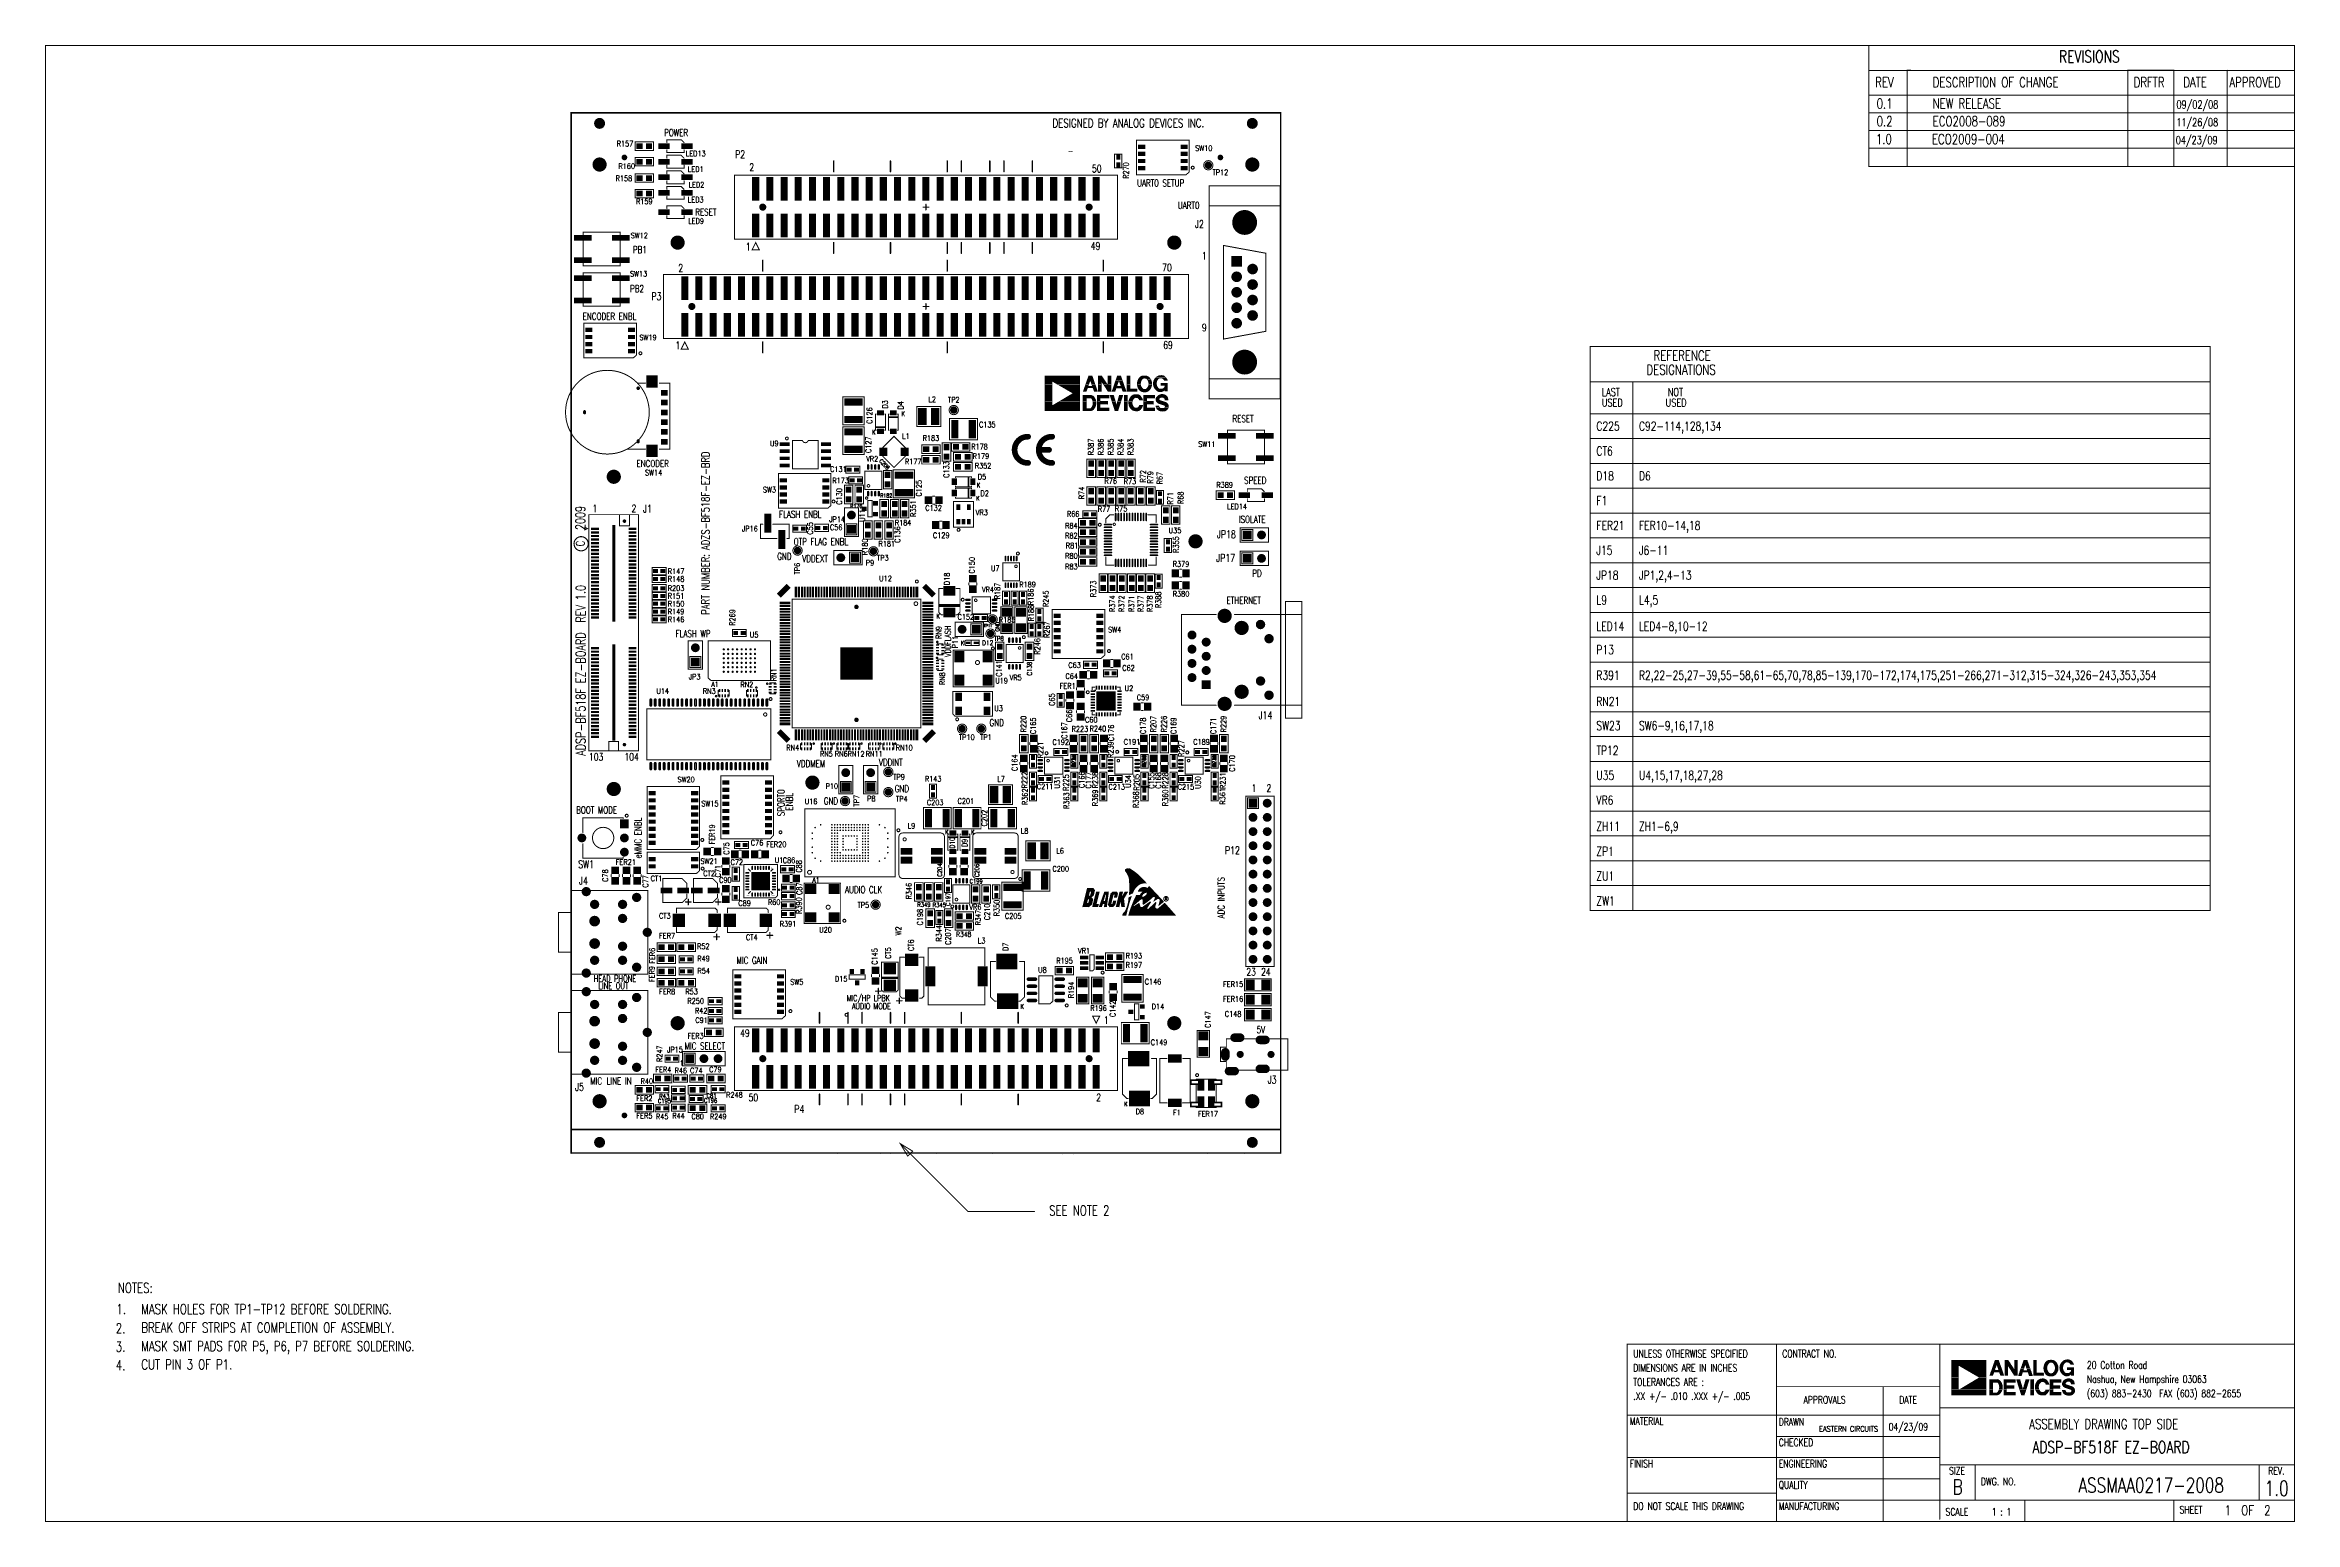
# Model space of a CAD drawing. Extents: x -3908 to 11948, y -2965 to 7442.
import ezdxf
from ezdxf.enums import TextEntityAlignment as Align

# ---------------------------------------------------------------- set-up
doc = ezdxf.new("R2010")
doc.units = 0
doc.header["$MEASUREMENT"] = 0
for name, pattern in [('TRMIDX_0', [2, 1, 1]), ('TRMIDX_1', [2, 1, 1]), ('TRMIDX_2', [2, 1, 1]), ('TRMIDX_29', [2, 1, 1]), ('TRMIDX_3', [2, 1, 1]), ('TRMIDX_30', [2, 1, 1]), ('TRMIDX_31', [2, 1, 1]), ('TRMIDX_32', [2, 1, 1])]:
    doc.linetypes.add(name, pattern=pattern)
doc.layers.get('0').update_dxf_attribs({"linetype": 'CONTINUOUS'})
for name, color, linetype in [('2D_LINE_00', 7, 'CONTINUOUS'), ('2D_LINE_26', 7, 'CONTINUOUS'), ('2D_LINE_27', 7, 'CONTINUOUS'), ('BOARD_OUTLINE_00', 7, 'CONTINUOUS'), ('PADS_TOP', 9, 'CONTINUOUS'), ('PADS_XR_27', 7, 'CONTINUOUS'), ('PART_NAME_01', 7, 'CONTINUOUS'), ('PART_NAME_27', 7, 'CONTINUOUS'), ('PART_TOP_2DLINE_00', 7, 'CONTINUOUS'), ('PART_TOP_2DLINE_01', 7, 'CONTINUOUS'), ('PART_TOP_COPPER_01', 7, 'CONTINUOUS'), ('TEXT_00', 7, 'CONTINUOUS'), ('TEXT_26', 7, 'CONTINUOUS'), ('TEXT_27', 7, 'CONTINUOUS')]:
    doc.layers.add(name, color=color, linetype=linetype)
doc.styles.add('W4', font='simplex', dxfattribs={"width": 0.75})
doc.styles.add('W4$8', font='simplex', dxfattribs={"width": 0.75})
doc.styles.add('W5', font='simplex', dxfattribs={"width": 0.75})
doc.styles.add('W7', font='simplex', dxfattribs={"width": 0.75})
doc.styles.add('W8', font='simplex', dxfattribs={"width": 0.75})

# ---------------------------------------------------------------- blocks, each defined once
blk = doc.blocks.new('SMOOTH_11$11')
at = {"const_width": 5.55}
blk.add_lwpolyline([(-3, 0, 1), (3, 0, 1)], format="xyb", close=True, dxfattribs=at)
blk = doc.blocks.new('BOARD_167')
at = {"layer": 'BOARD_OUTLINE_00', "const_width": 11.1}
blk.add_lwpolyline([(0, 165), (0, 7495), (5000, 7495), (5000, 165)], close=True, dxfattribs=at)
at = {"layer": 'BOARD_OUTLINE_00'}
for p in [(0, 7495), (5000, 7495), (0, 165), (5000, 165)]:
    blk.add_blockref('SMOOTH_11$11', p, dxfattribs=at)
blk = doc.blocks.new('DRAWING_3')
at = {"layer": '2D_LINE_26', "const_width": 8}
blk.add_lwpolyline([(0, 0, 1), (-100, 0, 1)], format="xyb", close=True, dxfattribs=at)
at = {"layer": 'TEXT_26', "style": 'W8', "width": 0.75}
for s, height, p in [('2009', 66.5, (-22.5, 96)), ('C', 59.5, (-26.25, -18.5))]:
    blk.add_text(s, height=height, rotation=90, dxfattribs=at).set_placement(p)
blk = doc.blocks.new('DRAWING_58')
at = {"layer": 'TEXT_27', "style": 'W7', "width": 0.75}
for s, height, p in [('ASSEMBLY DRAWING TOP SIDE', 70, (-1695, 650)), ('ASSMAA0217-2008', 105, (-1348, 202)), ('1  OF  2', 70, (-317.5, 42.5))]:
    blk.add_text(s, height=height, dxfattribs=at).set_placement(p)
blk = doc.blocks.new('SMOOTH_7')
at = {"const_width": 3.5}
blk.add_lwpolyline([(-1.75, 0, 1), (1.75, 0, 1)], format="xyb", close=True, dxfattribs=at)
blk = doc.blocks.new('DRAWING_59')
at = {"layer": '2D_LINE_00', "const_width": 7}
blk.add_lwpolyline([(16205, -606.25), (16205, -181.25), (13205, -181.25), (13205, -356.25), (16205, -356.25), (16205, -481.25), (13205, -481.25), (13205, -606.25), (16201, -606.25)], dxfattribs=at)
at = {"layer": '2D_LINE_00'}
for p in [(13205, -181.25), (16205, -181.25), (13205, -356.25), (16205, -356.25), (13205, -481.25), (13205, -606.25), (16201, -606.25), (16205, -481.25), (16205, -606.25)]:
    blk.add_blockref('SMOOTH_7', p, dxfattribs=at)
blk = doc.blocks.new('DRAWING_60')
at = {"layer": '2D_LINE_00', "const_width": 7}
blk.add_lwpolyline([(0, 0), (-26, 0), (-26, -678.75), (1529, -678.75), (1529, 0), (1854, 0), (1854, -678.75), (2229, -678.75), (2229, 0)], dxfattribs=at)
at = {"layer": '2D_LINE_00'}
for p in [(-26, 0), (0, 0), (1529, 0), (1854, 0), (2229, 0), (-26, -678.75), (1529, -678.75), (1854, -678.75), (2229, -678.75)]:
    blk.add_blockref('SMOOTH_7', p, dxfattribs=at)
blk = doc.blocks.new('DRAWING_61')
at = {"layer": '2D_LINE_00', "const_width": 7}
blk.add_lwpolyline([(0, 0), (-3000, 0), (-3000, -853.75), (0, -853.75)], close=True, dxfattribs=at)
at = {"layer": '2D_LINE_00'}
for p in [(-3000, 0), (0, 0), (-3000, -853.75), (0, -853.75)]:
    blk.add_blockref('SMOOTH_7', p, dxfattribs=at)
blk = doc.blocks.new('DRAWING_62')
at = {"layer": '2D_LINE_00', "const_width": 7}
blk.add_lwpolyline([(0, 0), (0, -673.75)], dxfattribs=at)
at = {"layer": '2D_LINE_00'}
for p in [(0, 0), (0, -673.75)]:
    blk.add_blockref('SMOOTH_7', p, dxfattribs=at)
blk = doc.blocks.new('DRAWING_63')
at = {"layer": '2D_LINE_00', "const_width": 7}
blk.add_lwpolyline([(0, 0), (0, -125), (3000, -125)], dxfattribs=at)
at = {"layer": '2D_LINE_00'}
for p in [(0, 0), (0, -125), (3000, -125)]:
    blk.add_blockref('SMOOTH_7', p, dxfattribs=at)
blk = doc.blocks.new('DRAWING_64')
at = {"layer": '2D_LINE_00', "const_width": 7}
blk.add_lwpolyline([(355, -6.25), (16205, -6.25), (16205, -10406.25), (355, -10406.25)], close=True, dxfattribs=at)
at = {"layer": '2D_LINE_00'}
for p in [(355, -6.25), (16205, -6.25), (355, -10406.25), (16205, -10406.25)]:
    blk.add_blockref('SMOOTH_7', p, dxfattribs=at)
blk = doc.blocks.new('DRAWING_65')
at = {"layer": '2D_LINE_00', "const_width": 7}
blk.add_lwpolyline([(16201, -9606.25), (13705, -9606.25), (13705, -10006.25), (16205, -10006.25), (16205, -10256.25), (12555, -10256.25), (12555, -10106.25), (13705, -10106.25), (13705, -9956.25), (12555, -9956.25), (12555, -10206.25), (11501, -10206.25)], dxfattribs=at)
at = {"layer": '2D_LINE_00'}
for p in [(13705, -9606.25), (16201, -9606.25), (12555, -9956.25), (13705, -9956.25), (12555, -10106.25), (13705, -10006.25), (13705, -10106.25), (16205, -10006.25), (11501, -10206.25), (12555, -10206.25), (12555, -10256.25), (16205, -10256.25)]:
    blk.add_blockref('SMOOTH_7', p, dxfattribs=at)
blk = doc.blocks.new('DRAWING_66')
at = {"layer": '2D_LINE_00', "const_width": 7}
blk.add_lwpolyline([(16201, -10406.25), (11501, -10406.25), (11501, -9156.25), (16205, -9156.25), (16205, -10390)], dxfattribs=at)
at = {"layer": '2D_LINE_00'}
for p in [(11501, -9156.25), (16205, -9156.25), (11501, -10406.25), (16201, -10406.25), (16205, -10390)]:
    blk.add_blockref('SMOOTH_7', p, dxfattribs=at)
blk = doc.blocks.new('DRAWING_67')
at = {"layer": '2D_LINE_00', "const_width": 7}
blk.add_lwpolyline([(15355, -10256.25), (15355, -10406.25), (14305, -10406.25), (14305, -10256.25)], dxfattribs=at)
at = {"layer": '2D_LINE_00'}
for p in [(14305, -10256.25), (15355, -10256.25), (14305, -10406.25), (15355, -10406.25)]:
    blk.add_blockref('SMOOTH_7', p, dxfattribs=at)
blk = doc.blocks.new('DRAWING_68')
at = {"layer": '2D_LINE_00', "const_width": 7}
blk.add_lwpolyline([(12551, -10406.25), (13305, -10406.25), (13305, -9456.25)], dxfattribs=at)
at = {"layer": '2D_LINE_00'}
for p in [(13305, -9456.25), (12551, -10406.25), (13305, -10406.25)]:
    blk.add_blockref('SMOOTH_7', p, dxfattribs=at)
blk = doc.blocks.new('DRAWING_69')
at = {"layer": '2D_LINE_00', "const_width": 7}
blk.add_lwpolyline([(13705, -9156.25), (13705, -10390)], dxfattribs=at)
at = {"layer": '2D_LINE_00'}
for p in [(13705, -9156.25), (13705, -10390)]:
    blk.add_blockref('SMOOTH_7', p, dxfattribs=at)
blk = doc.blocks.new('DRAWING_70')
at = {"layer": '2D_LINE_00', "const_width": 7}
blk.add_lwpolyline([(15955, -10256.25), (15955, -10006.25)], dxfattribs=at)
at = {"layer": '2D_LINE_00'}
for p in [(15955, -10006.25), (15955, -10256.25)]:
    blk.add_blockref('SMOOTH_7', p, dxfattribs=at)
blk = doc.blocks.new('DRAWING_71')
at = {"layer": '2D_LINE_00', "const_width": 7}
blk.add_lwpolyline([(13955, -10256.25), (13955, -10006.25)], dxfattribs=at)
at = {"layer": '2D_LINE_00'}
for p in [(13955, -10006.25), (13955, -10256.25)]:
    blk.add_blockref('SMOOTH_7', p, dxfattribs=at)
blk = doc.blocks.new('DRAWING_72')
at = {"layer": '2D_LINE_00', "const_width": 7}
blk.add_lwpolyline([(12555, -9656.25), (13705, -9656.25)], dxfattribs=at)
at = {"layer": '2D_LINE_00'}
for p in [(12555, -9656.25), (13705, -9656.25)]:
    blk.add_blockref('SMOOTH_7', p, dxfattribs=at)
blk = doc.blocks.new('DRAWING_73')
at = {"layer": '2D_LINE_00', "const_width": 7}
blk.add_lwpolyline([(12555, -9806.25), (13705, -9806.25)], dxfattribs=at)
at = {"layer": '2D_LINE_00'}
for p in [(12555, -9806.25), (13705, -9806.25)]:
    blk.add_blockref('SMOOTH_7', p, dxfattribs=at)
blk = doc.blocks.new('DRAWING_74')
at = {"layer": '2D_LINE_00', "const_width": 7}
blk.add_lwpolyline([(12555, -9456.25), (13705, -9456.25)], dxfattribs=at)
at = {"layer": '2D_LINE_00'}
for p in [(12555, -9456.25), (13705, -9456.25)]:
    blk.add_blockref('SMOOTH_7', p, dxfattribs=at)
blk = doc.blocks.new('DRAWING_75')
at = {"layer": '2D_LINE_00', "const_width": 7}
blk.add_lwpolyline([(12555, -10406.25), (12555, -9156.25)], dxfattribs=at)
at = {"layer": '2D_LINE_00'}
for p in [(12555, -9156.25), (12555, -10406.25)]:
    blk.add_blockref('SMOOTH_7', p, dxfattribs=at)
blk = doc.blocks.new('DRAWING_76')
at = {"layer": '2D_LINE_00', "const_width": 7}
blk.add_lwpolyline([(12555, -9656.25), (11505, -9656.25)], dxfattribs=at)
at = {"layer": '2D_LINE_00'}
for p in [(11505, -9656.25), (12555, -9656.25)]:
    blk.add_blockref('SMOOTH_7', p, dxfattribs=at)
blk = doc.blocks.new('DRAWING_77')
at = {"layer": '2D_LINE_00', "const_width": 7}
blk.add_lwpolyline([(12555, -9956.25), (11505, -9956.25)], dxfattribs=at)
at = {"layer": '2D_LINE_00'}
for p in [(11505, -9956.25), (12555, -9956.25)]:
    blk.add_blockref('SMOOTH_7', p, dxfattribs=at)
blk = doc.blocks.new('SMOOTH_40')
at = {"const_width": 20}
blk.add_lwpolyline([(-10, 0, 1), (10, 0, 1)], format="xyb", close=True, dxfattribs=at)
blk = doc.blocks.new('DRAWING_88')
at = {"layer": '2D_LINE_26', "const_width": 40}
for points in [[(-75, -92.5, -1.0283226), (-75, 92.5)], [(95, -92.5, -1.0283226), (95, 92.5)]]:
    blk.add_lwpolyline(points, format="xyb", dxfattribs=at)
blk.add_lwpolyline([(0, 0), (72.5, 0)], dxfattribs=at)
at = {"layer": '2D_LINE_26'}
for p in [(-75, 92.5), (0, 0), (72.5, 0), (95, 92.5), (-75, -92.5), (95, -92.5)]:
    blk.add_blockref('SMOOTH_40', p, dxfattribs=at)
blk = doc.blocks.new('SMOOTH_2$5')
at = {"const_width": 1.25}
blk.add_lwpolyline([(-1, 0, 1), (1, 0, 1)], format="xyb", close=True, dxfattribs=at)
blk = doc.blocks.new('SMOOTH_3$5')
at = {"const_width": 1.75}
blk.add_lwpolyline([(-1, 0, 1), (1, 0, 1)], format="xyb", close=True, dxfattribs=at)
blk = doc.blocks.new('DRAWING_89')
at = {"layer": '2D_LINE_26'}
for points, const_width in [([(-863, 91), (-863, -155), (-618, -155), (-618, 91)], 3.5), ([(-863, 91), (-618, 91)], 3.5), ([(-863, 89), (-618, 89)], 2.5), ([(-863, 87), (-618, 87)], 2.5), ([(-863, 85), (-618, 85)], 2.5), ([(-863, 83), (-618, 83)], 2.5), ([(-863, 81), (-618, 81)], 2.5), ([(-863, 79), (-618, 79)], 2.5), ([(-863, 77), (-618, 77)], 2.5), ([(-863, 75), (-618, 75)], 2.5), ([(-863, 73), (-618, 73)], 2.5), ([(-863, 71), (-618, 71)], 2.5), ([(-863, 69), (-618, 69)], 2.5), ([(-863, 67), (-618, 67)], 2.5), ([(-863, 65), (-618, 65)], 2.5), ([(-863, 63), (-618, 63)], 2.5), ([(-863, 60), (-618, 60)], 2.5), ([(-863, 58), (-618, 58)], 2.5), ([(-863, 56), (-618, 56)], 2.5), ([(-863, 54), (-618, 54)], 2.5), ([(-863, 52), (-813, 52)], 2.5), ([(-863, 50), (-813, 50)], 2.5), ([(-863, 48), (-813, 48)], 2.5), ([(-863, 46), (-813, 46)], 2.5), ([(-863, 44), (-813, 44)], 2.5), ([(-863, 42), (-813, 42)], 2.5), ([(-863, 40), (-813, 40)], 2.5), ([(-863, 38), (-813, 38)], 2.5), ([(-863, 36), (-813, 36)], 2.5), ([(-863, 34), (-813, 34)], 2.5), ([(-863, 31), (-813, 31)], 2.5), ([(-863, 29), (-813, 29)], 2.5), ([(-863, 27), (-813, 27)], 2.5), ([(-863, 25), (-813, 25)], 2.5), ([(-863, 23), (-813, 23)], 2.5), ([(-863, 21), (-813, 21)], 2.5), ([(-863, 19), (-813, 19)], 2.5), ([(-863, 17), (-813, 17)], 2.5), ([(-863, 15), (-813, 15)], 2.5), ([(-863, 13), (-813, 13)], 2.5), ([(-863, 11), (-813, 11)], 2.5), ([(-863, 9), (-813, 9)], 2.5), ([(-863, 7), (-813, 7)], 2.5), ([(-863, 5), (-813, 5)], 2.5), ([(-863, 3), (-813, 3)], 2.5), ([(-863, 0), (-813, 0)], 2.5), ([(-810, 52), (-618, 52)], 2.5), ([(-806, 50), (-618, 50)], 2.5), ([(-802, 48), (-618, 48)], 2.5), ([(-799, 46), (-618, 46)], 2.5), ([(-795, 44), (-618, 44)], 2.5), ([(-792, 42), (-618, 42)], 2.5), ([(-788, 40), (-618, 40)], 2.5), ([(-784, 38), (-618, 38)], 2.5), ([(-781, 36), (-618, 36)], 2.5), ([(-777, 34), (-618, 34)], 2.5), ([(-773, 31), (-618, 31)], 2.5), ([(-770, 29), (-618, 29)], 2.5), ([(-767, 27), (-618, 27)], 2.5), ([(-763, 25), (-618, 25)], 2.5), ([(-759, 23), (-618, 23)], 2.5), ([(-756, 21), (-618, 21)], 2.5), ([(-752, 19), (-618, 19)], 2.5), ([(-749, 17), (-618, 17)], 2.5), ([(-745, 15), (-618, 15)], 2.5), ([(-741, 13), (-618, 13)], 2.5), ([(-738, 11), (-618, 11)], 2.5), ([(-734, 9), (-618, 9)], 2.5), ([(-731, 7), (-618, 7)], 2.5), ([(-727, 5), (-618, 5)], 2.5), ([(-723, 3), (-618, 3)], 2.5), ([(-720, 0), (-618, 0)], 2.5), ([(-555, 91), (-593, -18)], 3.5), ([(-586, 0), (-565, 0)], 2.5), ([(-586, 3), (-564, 3)], 2.5), ([(-584, 7), (-501, 7)], 2.5), ([(-585, 5), (-564, 5)], 2.5), ([(-584, 9), (-502, 9)], 2.5), ([(-583, 11), (-503, 11)], 2.5), ([(-581, 15), (-504, 15)], 2.5), ([(-582, 13), (-504, 13)], 2.5), ([(-581, 17), (-505, 17)], 2.5), ([(-580, 19), (-506, 19)], 2.5), ([(-578, 23), (-557, 23)], 2.5), ([(-579, 21), (-558, 21)], 2.5), ([(-578, 25), (-556, 25)], 2.5), ([(-576, 29), (-555, 29)], 2.5), ([(-577, 27), (-556, 27)], 2.5), ([(-576, 31), (-554, 31)], 2.5), ([(-575, 34), (-554, 34)], 2.5), ([(-573, 38), (-552, 38)], 2.5), ([(-574, 36), (-553, 36)], 2.5), ([(-573, 40), (-551, 40)], 2.5), ([(-572, 42), (-551, 42)], 2.5), ([(-516, -18), (-525, 7), (-563, 7), (-572, -18)], 3.5), ([(-571, 46), (-549, 46)], 2.5), ([(-571, 44), (-550, 44)], 2.5), ([(-570, 48), (-548, 48)], 2.5), ([(-568, 52), (-547, 52)], 2.5), ([(-569, 50), (-548, 50)], 2.5), ([(-568, 54), (-546, 54)], 2.5), ([(-567, 56), (-546, 56)], 2.5), ([(-565, 60), (-520, 60)], 2.5), ([(-566, 58), (-545, 58)], 2.5), ([(-565, 63), (-521, 63)], 2.5), ([(-563, 67), (-522, 67)], 2.5), ([(-564, 65), (-522, 65)], 2.5), ([(-563, 69), (-523, 69)], 2.5), ([(-562, 71), (-524, 71)], 2.5), ([(-560, 75), (-525, 75)], 2.5), ([(-561, 73), (-524, 73)], 2.5), ([(-560, 77), (-526, 77)], 2.5), ([(-559, 79), (-527, 79)], 2.5), ([(-559, 19), (-544, 61), (-529, 19)], 3.5), ([(-559, 19), (-530, 19)], 3.5), ([(-558, 83), (-528, 83)], 2.5), ([(-558, 81), (-527, 81)], 2.5), ([(-557, 85), (-529, 85)], 2.5), ([(-555, 89), (-530, 89)], 2.5), ([(-556, 87), (-529, 87)], 2.5), ([(-555, 91), (-531, 91)], 3.5), ([(-543, 58), (-519, 58)], 2.5), ([(-542, 56), (-519, 56)], 2.5), ([(-541, 54), (-518, 54)], 2.5), ([(-541, 52), (-517, 52)], 2.5), ([(-540, 50), (-517, 50)], 2.5), ([(-539, 48), (-516, 48)], 2.5), ([(-538, 46), (-515, 46)], 2.5), ([(-538, 44), (-514, 44)], 2.5), ([(-537, 42), (-514, 42)], 2.5), ([(-536, 40), (-513, 40)], 2.5), ([(-536, 38), (-512, 38)], 2.5), ([(-535, 36), (-511, 36)], 2.5), ([(-534, 34), (-511, 34)], 2.5), ([(-533, 31), (-510, 31)], 2.5), ([(-533, 29), (-509, 29)], 2.5), ([(-531, 91), (-493, -18)], 3.5), ([(-532, 27), (-509, 27)], 2.5), ([(-531, 25), (-508, 25)], 2.5), ([(-530, 23), (-507, 23)], 2.5), ([(-530, 21), (-506, 21)], 2.5), ([(-524, 5), (-501, 5)], 2.5), ([(-523, 3), (-500, 3)], 2.5), ([(-523, 0), (-499, 0)], 2.5), ([(-487, 91), (-487, -18), (-466, -18), (-466, 54)], 3.5), ([(-487, 91), (-464, 91)], 3.5), ([(-487, 89), (-463, 89)], 2.5), ([(-487, 87), (-461, 87)], 2.5), ([(-487, 85), (-460, 85)], 2.5), ([(-487, 83), (-458, 83)], 2.5), ([(-487, 81), (-457, 81)], 2.5), ([(-487, 79), (-456, 79)], 2.5), ([(-487, 77), (-454, 77)], 2.5), ([(-487, 75), (-453, 75)], 2.5), ([(-487, 73), (-452, 73)], 2.5), ([(-487, 71), (-450, 71)], 2.5), ([(-487, 69), (-449, 69)], 2.5), ([(-487, 67), (-448, 67)], 2.5), ([(-487, 65), (-446, 65)], 2.5), ([(-487, 63), (-445, 63)], 2.5), ([(-487, 60), (-444, 60)], 2.5), ([(-487, 58), (-442, 58)], 2.5), ([(-487, 56), (-441, 56)], 2.5), ([(-487, 54), (-439, 54)], 2.5), ([(-487, 52), (-466, 52)], 2.5), ([(-487, 50), (-466, 50)], 2.5), ([(-487, 48), (-466, 48)], 2.5), ([(-487, 46), (-466, 46)], 2.5), ([(-487, 44), (-466, 44)], 2.5), ([(-487, 42), (-466, 42)], 2.5), ([(-487, 40), (-466, 40)], 2.5), ([(-487, 38), (-466, 38)], 2.5), ([(-487, 36), (-466, 36)], 2.5), ([(-487, 34), (-466, 34)], 2.5), ([(-487, 31), (-466, 31)], 2.5), ([(-487, 29), (-466, 29)], 2.5), ([(-487, 27), (-466, 27)], 2.5), ([(-487, 25), (-466, 25)], 2.5), ([(-487, 23), (-466, 23)], 2.5), ([(-487, 21), (-466, 21)], 2.5), ([(-487, 19), (-466, 19)], 2.5), ([(-487, 17), (-466, 17)], 2.5), ([(-487, 15), (-466, 15)], 2.5), ([(-487, 13), (-466, 13)], 2.5), ([(-487, 11), (-466, 11)], 2.5), ([(-487, 9), (-466, 9)], 2.5), ([(-487, 7), (-466, 7)], 2.5), ([(-487, 5), (-466, 5)], 2.5), ([(-487, 3), (-466, 3)], 2.5), ([(-487, 0), (-466, 0)], 2.5), ([(-466, 54), (-419, -18)], 3.5), ([(-464, 52), (-438, 52)], 2.5), ([(-464, 91), (-419, 23)], 3.5), ([(-463, 50), (-437, 50)], 2.5), ([(-462, 48), (-436, 48)], 2.5), ([(-460, 46), (-434, 46)], 2.5), ([(-459, 44), (-433, 44)], 2.5), ([(-458, 42), (-432, 42)], 2.5), ([(-456, 40), (-430, 40)], 2.5), ([(-455, 38), (-429, 38)], 2.5), ([(-454, 36), (-427, 36)], 2.5), ([(-452, 34), (-426, 34)], 2.5), ([(-451, 31), (-425, 31)], 2.5), ([(-450, 29), (-423, 29)], 2.5), ([(-448, 27), (-422, 27)], 2.5), ([(-447, 25), (-421, 25)], 2.5), ([(-446, 23), (-397, 23)], 2.5), ([(-444, 21), (-397, 21)], 2.5), ([(-443, 19), (-397, 19)], 2.5), ([(-442, 17), (-397, 17)], 2.5), ([(-440, 15), (-397, 15)], 2.5), ([(-439, 13), (-397, 13)], 2.5), ([(-438, 11), (-397, 11)], 2.5), ([(-436, 9), (-397, 9)], 2.5), ([(-435, 7), (-397, 7)], 2.5), ([(-434, 5), (-397, 5)], 2.5), ([(-432, 3), (-397, 3)], 2.5), ([(-431, 0), (-397, 0)], 2.5), ([(-419, 23), (-419, 91), (-397, 91), (-397, -18)], 3.5), ([(-419, 91), (-397, 91)], 2.5), ([(-419, 89), (-397, 89)], 2.5), ([(-419, 87), (-397, 87)], 2.5), ([(-419, 85), (-397, 85)], 2.5), ([(-419, 83), (-397, 83)], 2.5), ([(-419, 81), (-397, 81)], 2.5), ([(-419, 79), (-397, 79)], 2.5), ([(-419, 77), (-397, 77)], 2.5), ([(-419, 75), (-397, 75)], 2.5), ([(-419, 73), (-397, 73)], 2.5), ([(-419, 71), (-397, 71)], 2.5), ([(-419, 69), (-397, 69)], 2.5), ([(-419, 67), (-397, 67)], 2.5), ([(-419, 65), (-397, 65)], 2.5), ([(-419, 63), (-397, 63)], 2.5), ([(-419, 60), (-397, 60)], 2.5), ([(-419, 58), (-397, 58)], 2.5), ([(-419, 56), (-397, 56)], 2.5), ([(-419, 54), (-397, 54)], 2.5), ([(-419, 52), (-397, 52)], 2.5), ([(-419, 50), (-397, 50)], 2.5), ([(-419, 48), (-397, 48)], 2.5), ([(-419, 46), (-397, 46)], 2.5), ([(-419, 44), (-397, 44)], 2.5), ([(-419, 42), (-397, 42)], 2.5), ([(-419, 40), (-397, 40)], 2.5), ([(-419, 38), (-397, 38)], 2.5), ([(-419, 36), (-397, 36)], 2.5), ([(-419, 34), (-397, 34)], 2.5), ([(-419, 31), (-397, 31)], 2.5), ([(-419, 29), (-397, 29)], 2.5), ([(-419, 27), (-397, 27)], 2.5), ([(-419, 25), (-397, 25)], 2.5), ([(-353, 90), (-391, -19)], 3.5), ([(-385, -1), (-363, -1)], 2.5), ([(-383, 4), (-362, 4)], 2.5), ([(-384, 2), (-363, 2)], 2.5), ([(-383, 6), (-300, 6)], 2.5), ([(-382, 8), (-300, 8)], 2.5), ([(-380, 12), (-302, 12)], 2.5), ([(-381, 10), (-301, 10)], 2.5), ([(-380, 14), (-303, 14)], 2.5), ([(-379, 16), (-303, 16)], 2.5), ([(-377, 20), (-356, 20)], 2.5), ([(-378, 18), (-304, 18)], 2.5), ([(-377, 22), (-356, 22)], 2.5), ([(-375, 26), (-354, 26)], 2.5), ([(-376, 24), (-355, 24)], 2.5), ([(-375, 28), (-353, 28)], 2.5), ([(-374, 31), (-353, 31)], 2.5), ([(-372, 35), (-351, 35)], 2.5), ([(-373, 33), (-352, 33)], 2.5), ([(-372, 37), (-350, 37)], 2.5), ([(-371, 39), (-350, 39)], 2.5), ([(-314, -19), (-323, 6), (-361, 6), (-370, -19)], 3.5), ([(-369, 43), (-348, 43)], 2.5), ([(-370, 41), (-349, 41)], 2.5), ([(-369, 45), (-347, 45)], 2.5), ([(-367, 49), (-346, 49)], 2.5), ([(-368, 47), (-347, 47)], 2.5), ([(-367, 51), (-345, 51)], 2.5), ([(-366, 53), (-345, 53)], 2.5), ([(-364, 57), (-343, 57)], 2.5), ([(-365, 55), (-344, 55)], 2.5), ([(-364, 59), (-318, 59)], 2.5), ([(-362, 64), (-320, 64)], 2.5), ([(-363, 62), (-319, 62)], 2.5), ([(-362, 66), (-321, 66)], 2.5), ([(-361, 68), (-321, 68)], 2.5), ([(-359, 72), (-323, 72)], 2.5), ([(-360, 70), (-322, 70)], 2.5), ([(-359, 74), (-323, 74)], 2.5), ([(-358, 76), (-324, 76)], 2.5), ([(-357, 18), (-342, 60), (-327, 18)], 3.5), ([(-357, 18), (-327, 18)], 3.5), ([(-356, 80), (-326, 80)], 2.5), ([(-357, 78), (-325, 78)], 2.5), ([(-356, 82), (-326, 82)], 2.5), ([(-354, 86), (-328, 86)], 2.5), ([(-355, 84), (-327, 84)], 2.5), ([(-353, 90), (-329, 90)], 3.5), ([(-354, 88), (-328, 88)], 2.5), ([(-341, 57), (-318, 57)], 2.5), ([(-340, 55), (-317, 55)], 2.5), ([(-340, 53), (-316, 53)], 2.5), ([(-339, 51), (-316, 51)], 2.5), ([(-338, 49), (-315, 49)], 2.5), ([(-337, 47), (-314, 47)], 2.5), ([(-337, 45), (-313, 45)], 2.5), ([(-336, 43), (-313, 43)], 2.5), ([(-335, 41), (-312, 41)], 2.5), ([(-335, 39), (-311, 39)], 2.5), ([(-334, 37), (-310, 37)], 2.5), ([(-333, 35), (-310, 35)], 2.5), ([(-332, 33), (-309, 33)], 2.5), ([(-332, 31), (-308, 31)], 2.5), ([(-331, 28), (-307, 28)], 2.5), ([(-329, 90), (-291, -19)], 3.5), ([(-330, 26), (-307, 26)], 2.5), ([(-329, 24), (-306, 24)], 2.5), ([(-329, 22), (-305, 22)], 2.5), ([(-328, 20), (-305, 20)], 2.5), ([(-322, 4), (-299, 4)], 2.5), ([(-322, 2), (-298, 2)], 2.5), ([(-321, -1), (-297, -1)], 2.5), ([(-285, -18), (-285, 91), (-263, 91), (-263, 0), (-213, 0), (-213, -18), (-285, -18)], 3.5), ([(-285, 91), (-263, 91)], 2.5), ([(-285, 89), (-263, 89)], 2.5), ([(-285, 87), (-263, 87)], 2.5), ([(-285, 85), (-263, 85)], 2.5), ([(-285, 83), (-263, 83)], 2.5), ([(-285, 81), (-263, 81)], 2.5), ([(-285, 79), (-263, 79)], 2.5), ([(-285, 77), (-263, 77)], 2.5), ([(-285, 75), (-263, 75)], 2.5), ([(-285, 73), (-263, 73)], 2.5), ([(-285, 71), (-263, 71)], 2.5), ([(-285, 69), (-263, 69)], 2.5), ([(-285, 67), (-263, 67)], 2.5), ([(-285, 65), (-263, 65)], 2.5), ([(-285, 63), (-263, 63)], 2.5), ([(-285, 60), (-263, 60)], 2.5), ([(-285, 58), (-263, 58)], 2.5), ([(-285, 56), (-263, 56)], 2.5), ([(-285, 54), (-263, 54)], 2.5), ([(-285, 52), (-263, 52)], 2.5), ([(-285, 50), (-263, 50)], 2.5), ([(-285, 48), (-263, 48)], 2.5), ([(-285, 46), (-263, 46)], 2.5), ([(-285, 44), (-263, 44)], 2.5), ([(-285, 42), (-263, 42)], 2.5), ([(-285, 40), (-263, 40)], 2.5), ([(-285, 38), (-263, 38)], 2.5), ([(-285, 36), (-263, 36)], 2.5), ([(-285, 34), (-263, 34)], 2.5), ([(-285, 31), (-263, 31)], 2.5), ([(-285, 29), (-263, 29)], 2.5), ([(-285, 27), (-263, 27)], 2.5), ([(-285, 25), (-263, 25)], 2.5), ([(-285, 23), (-263, 23)], 2.5), ([(-285, 21), (-263, 21)], 2.5), ([(-285, 19), (-263, 19)], 2.5), ([(-285, 17), (-263, 17)], 2.5), ([(-285, 15), (-263, 15)], 2.5), ([(-285, 13), (-263, 13)], 2.5), ([(-285, 11), (-263, 11)], 2.5), ([(-285, 9), (-263, 9)], 2.5), ([(-285, 7), (-263, 7)], 2.5), ([(-285, 5), (-263, 5)], 2.5), ([(-285, 3), (-263, 3)], 2.5), ([(-285, 0), (-213, 0)], 2.5), ([(-212, 42), (-189, 42)], 2.5), ([(-212, 40), (-189, 40)], 2.5), ([(-213, 38), (-190, 38)], 2.5), ([(-213, 36), (-190, 36)], 2.5), ([(-213, 34), (-190, 34)], 2.5), ([(-213, 31), (-189, 31)], 2.5), ([(-213, 29), (-189, 29)], 2.5), ([(-212, 27), (-189, 27)], 2.5), ([(-211, 48), (-188, 48)], 2.5), ([(-212, 46), (-189, 46)], 2.5), ([(-212, 44), (-189, 44)], 2.5), ([(-212, 25), (-189, 25)], 2.5), ([(-212, 23), (-188, 23)], 2.5), ([(-211, 21), (-187, 21)], 2.5), ([(-210, 52), (-187, 52)], 2.5), ([(-211, 50), (-187, 50)], 2.5), ([(-211, 19), (-187, 19)], 2.5), ([(-211, 17), (-186, 17)], 2.5), ([(-210, 54), (-186, 54)], 2.5), ([(-210, 15), (-185, 15)], 2.5), ([(-209, 13), (-184, 13)], 2.5), ([(-209, 58), (-184, 58)], 2.5), ([(-209, 56), (-185, 56)], 2.5), ([(-209, 11), (-182, 11)], 2.5), ([(-208, 60), (-182, 60)], 2.5), ([(-208, 9), (-181, 9)], 2.5), ([(-207, 63), (-181, 63)], 2.5), ([(-207, 7), (-180, 7)], 2.5), ([(-205, 65), (-180, 65)], 2.5), ([(-206, 5), (-178, 5)], 2.5), ([(-205, 67), (-178, 67)], 2.5), ([(-205, 3), (-176, 3)], 2.5), ([(-203, 69), (-176, 69)], 2.5), ([(-204, 0), (-174, 0)], 2.5), ([(-202, 71), (-174, 71)], 2.5), ([(-201, 73), (-171, 73)], 2.5), ([(-199, 75), (-124, 75)], 2.5), ([(-198, 77), (-126, 77)], 2.5), ([(-196, 79), (-128, 79)], 2.5), ([(-194, 81), (-130, 81)], 2.5), ([(-192, 83), (-132, 83)], 2.5), ([(-190, 85), (-135, 85)], 2.5), ([(-186, 87), (-139, 87)], 2.5), ([(-181, 89), (-144, 89)], 2.5), ([(-150, 91), (-174, 91)], 2.5), ([(-123, 73), (-151, 73)], 2.5), ([(-147, 71), (-121, 71)], 2.5), ([(-147, 0), (-120, 0)], 2.5), ([(-146, 69), (-120, 69)], 2.5), ([(-145, 3), (-119, 3)], 2.5), ([(-143, 67), (-119, 67)], 2.5), ([(-143, 5), (-117, 5)], 2.5), ([(-142, 64), (-117, 64)], 2.5), ([(-142, 7), (-116, 7)], 2.5), ([(-140, 63), (-116, 63)], 2.5), ([(-140, 9), (-115, 9)], 2.5), ([(-139, 60), (-115, 60)], 2.5), ([(-139, 11), (-115, 11)], 2.5), ([(-138, 58), (-115, 58)], 2.5), ([(-137, 13), (-114, 13)], 2.5), ([(-136, 56), (-114, 56)], 2.5), ([(-136, 15), (-113, 15)], 2.5), ([(-136, 54), (-113, 54)], 2.5), ([(-136, 17), (-112, 17)], 2.5), ([(-135, 52), (-112, 52)], 2.5), ([(-135, 19), (-112, 19)], 2.5), ([(-134, 50), (-112, 50)], 2.5), ([(-134, 21), (-111, 21)], 2.5), ([(-133, 48), (-111, 48)], 2.5), ([(-133, 46), (-111, 46)], 2.5), ([(-132, 44), (-111, 44)], 2.5), ([(-132, 27), (-110, 27)], 2.5), ([(-133, 25), (-111, 25)], 2.5), ([(-133, 23), (-111, 23)], 2.5), ([(-132, 42), (-110, 42)], 2.5), ([(-132, 40), (-110, 40)], 2.5), ([(-132, 38), (-110, 38)], 2.5), ([(-132, 36), (-110, 36)], 2.5), ([(-132, 34), (-110, 34)], 2.5), ([(-132, 31), (-110, 31)], 2.5), ([(-132, 29), (-110, 29)], 2.5), ([(-99, 41), (-77, 41)], 2.5), ([(-100, 39), (-77, 39)], 2.5), ([(-100, 37), (-78, 37)], 2.5), ([(-100, 35), (-77, 35)], 2.5), ([(-100, 33), (-77, 33)], 2.5), ([(-99, 31), (-77, 31)], 2.5), ([(-99, 29), (-77, 29)], 2.5), ([(-99, 47), (-76, 47)], 2.5), ([(-99, 45), (-77, 45)], 2.5), ([(-99, 43), (-77, 43)], 2.5), ([(-99, 27), (-76, 27)], 2.5), ([(-99, 25), (-76, 25)], 2.5), ([(-98, 52), (-75, 52)], 2.5), ([(-98, 50), (-76, 50)], 2.5), ([(-98, 23), (-75, 23)], 2.5), ([(-98, 21), (-75, 21)], 2.5), ([(-97, 18), (-74, 18)], 2.5), ([(-96, 56), (-74, 56)], 2.5), ([(-97, 54), (-75, 54)], 2.5), ([(-96, 16), (-73, 16)], 2.5), ([(-96, 58), (-73, 58)], 2.5), ([(-96, 14), (-72, 14)], 2.5), ([(-95, 60), (-72, 60)], 2.5), ([(-95, 12), (-70, 12)], 2.5), ([(-94, 62), (-70, 62)], 2.5), ([(-94, 10), (-69, 10)], 2.5), ([(-93, 64), (-69, 64)], 2.5), ([(-93, 8), (-68, 8)], 2.5), ([(-92, 66), (-67, 66)], 2.5), ([(-92, 6), (-66, 6)], 2.5), ([(-90, 68), (-66, 68)], 2.5), ([(-91, 4), (-64, 4)], 2.5), ([(-89, 2), (-62, 2)], 2.5), ([(-89, 70), (-64, 70)], 2.5), ([(-88, 72), (-61, 72)], 2.5), ([(-88, 0), (-59, 0)], 2.5), ([(-86, 74), (-59, 74)], 2.5), ([(-84, 76), (-10, 76)], 2.5), ([(-82, 78), (-11, 78)], 2.5), ([(-80, 81), (-13, 81)], 2.5), ([(-77, 83), (-15, 83)], 2.5), ([(-75, 85), (-17, 85)], 2.5), ([(-72, 87), (-20, 87)], 2.5), ([(-68, 89), (-23, 89)], 2.5), ([(-64, 91), (-26, 91)], 2.5), ([(-59, 93), (-29, 93)], 2.5), ([(-46, 39), (0, 39)], 2.5), ([(-46, 37), (0, 37)], 2.5), ([(-46, 35), (0, 35)], 2.5), ([(-46, 33), (0, 33)], 2.5), ([(-46, 31), (0, 31)], 2.5), ([(-46, 29), (0, 29)], 2.5), ([(-46, 27), (0, 27)], 2.5), ([(-46, 25), (0, 25)], 2.5), ([(-46, 23), (0, 23)], 2.5), ([(-37, 74), (-8, 74)], 2.5), ([(-33, 72), (-7, 72)], 2.5), ([(0, 0), (-33, 0)], 2.5), ([(-30, 70), (-5, 70)], 2.5), ([(-29, 2), (0, 2)], 2.5), ([(-28, 68), (-4, 68)], 2.5), ([(-27, 4), (0, 4)], 2.5), ([(-26, 66), (-3, 66)], 2.5), ([(-25, 64), (-2, 64)], 2.5), ([(-24, 6), (0, 6)], 2.5), ([(-24, 62), (-1, 62)], 2.5), ([(-22, 8), (0, 8)], 2.5), ([(-22, 60), (0, 60)], 3.5), ([(-21, 10), (0, 10)], 2.5), ([(-19, 12), (0, 12)], 2.5), ([(-18, 14), (0, 14)], 2.5), ([(-18, 21), (0, 21)], 2.5), ([(-18, 18), (0, 18)], 2.5), ([(-18, 16), (0, 16)], 2.5), ([(-863, -2), (-813, -2)], 2.5), ([(-863, -4), (-813, -4)], 2.5), ([(-863, -6), (-813, -6)], 2.5), ([(-863, -8), (-813, -8)], 2.5), ([(-863, -10), (-813, -10)], 2.5), ([(-863, -12), (-813, -12)], 2.5), ([(-863, -14), (-813, -14)], 2.5), ([(-863, -16), (-813, -16)], 2.5), ([(-863, -18), (-813, -18)], 2.5), ([(-863, -20), (-813, -20)], 2.5), ([(-863, -22), (-813, -22)], 2.5), ([(-863, -24), (-813, -24)], 2.5), ([(-863, -26), (-813, -26)], 2.5), ([(-863, -28), (-813, -28)], 2.5), ([(-863, -31), (-813, -31)], 2.5), ([(-863, -33), (-813, -33)], 2.5), ([(-863, -35), (-813, -35)], 2.5), ([(-863, -37), (-813, -37)], 2.5), ([(-863, -39), (-813, -39)], 2.5), ([(-863, -41), (-813, -41)], 2.5), ([(-863, -43), (-813, -43)], 2.5), ([(-863, -45), (-813, -45)], 2.5), ([(-863, -47), (-813, -47)], 2.5), ([(-863, -49), (-813, -49)], 2.5), ([(-863, -51), (-813, -51)], 2.5), ([(-863, -53), (-813, -53)], 2.5), ([(-863, -55), (-813, -55)], 2.5), ([(-863, -57), (-813, -57)], 2.5), ([(-863, -60), (-813, -60)], 2.5), ([(-863, -62), (-813, -62)], 2.5), ([(-863, -64), (-813, -64)], 2.5), ([(-863, -66), (-813, -66)], 2.5), ([(-863, -68), (-813, -68)], 2.5), ([(-863, -70), (-813, -70)], 2.5), ([(-863, -72), (-813, -72)], 2.5), ([(-863, -74), (-813, -74)], 2.5), ([(-863, -76), (-813, -76)], 2.5), ([(-863, -78), (-813, -78)], 2.5), ([(-863, -80), (-813, -80)], 2.5), ([(-863, -82), (-813, -82)], 2.5), ([(-863, -84), (-813, -84)], 2.5), ([(-863, -86), (-813, -86)], 2.5), ([(-863, -88), (-813, -88)], 2.5), ([(-863, -91), (-813, -91)], 2.5), ([(-863, -93), (-813, -93)], 2.5), ([(-863, -95), (-813, -95)], 2.5), ([(-863, -97), (-813, -97)], 2.5), ([(-863, -99), (-813, -99)], 2.5), ([(-863, -101), (-813, -101)], 2.5), ([(-863, -103), (-813, -103)], 2.5), ([(-863, -105), (-813, -105)], 2.5), ([(-863, -107), (-813, -107)], 2.5), ([(-863, -109), (-813, -109)], 2.5), ([(-863, -111), (-813, -111)], 2.5), ([(-863, -113), (-813, -113)], 2.5), ([(-863, -115), (-813, -115)], 2.5), ([(-863, -117), (-618, -117)], 2.5), ([(-863, -120), (-618, -120)], 2.5), ([(-863, -122), (-618, -122)], 2.5), ([(-863, -124), (-618, -124)], 2.5), ([(-863, -126), (-618, -126)], 2.5), ([(-863, -128), (-618, -128)], 2.5), ([(-863, -130), (-618, -130)], 2.5), ([(-863, -132), (-618, -132)], 2.5), ([(-863, -134), (-618, -134)], 2.5), ([(-863, -136), (-618, -136)], 2.5), ([(-863, -138), (-618, -138)], 2.5), ([(-863, -140), (-618, -140)], 2.5), ([(-863, -142), (-618, -142)], 2.5), ([(-863, -144), (-618, -144)], 2.5), ([(-863, -146), (-618, -146)], 2.5), ([(-863, -148), (-618, -148)], 2.5), ([(-863, -151), (-618, -151)], 2.5), ([(-863, -153), (-618, -153)], 2.5), ([(-863, -155), (-618, -155)], 2.5), ([(-804, -115), (-618, -115)], 2.5), ([(-800, -113), (-618, -113)], 2.5), ([(-797, -111), (-618, -111)], 2.5), ([(-794, -109), (-618, -109)], 2.5), ([(-790, -107), (-618, -107)], 2.5), ([(-787, -105), (-618, -105)], 2.5), ([(-783, -103), (-618, -103)], 2.5), ([(-779, -101), (-618, -101)], 2.5), ([(-775, -99), (-618, -99)], 2.5), ([(-773, -97), (-618, -97)], 2.5), ([(-769, -95), (-618, -95)], 2.5), ([(-766, -93), (-618, -93)], 2.5), ([(-763, -91), (-618, -91)], 2.5), ([(-759, -88), (-618, -88)], 2.5), ([(-756, -86), (-618, -86)], 2.5), ([(-752, -84), (-618, -84)], 2.5), ([(-749, -82), (-618, -82)], 2.5), ([(-745, -80), (-618, -80)], 2.5), ([(-742, -78), (-618, -78)], 2.5), ([(-739, -76), (-618, -76)], 2.5), ([(-735, -74), (-618, -74)], 2.5), ([(-732, -72), (-618, -72)], 2.5), ([(-728, -70), (-618, -70)], 2.5), ([(-725, -68), (-618, -68)], 2.5), ([(-722, -66), (-618, -66)], 2.5), ([(-718, -64), (-618, -64)], 2.5), ([(-717, -2), (-618, -2)], 2.5), ([(-714, -62), (-618, -62)], 2.5), ([(-713, -4), (-618, -4)], 2.5), ([(-711, -60), (-618, -60)], 2.5), ([(-709, -6), (-618, -6)], 2.5), ([(-707, -57), (-618, -57)], 2.5), ([(-706, -8), (-618, -8)], 2.5), ([(-704, -55), (-618, -55)], 2.5), ([(-702, -10), (-618, -10)], 2.5), ([(-701, -53), (-618, -53)], 2.5), ([(-699, -12), (-618, -12)], 2.5), ([(-697, -51), (-618, -51)], 2.5), ([(-695, -14), (-618, -14)], 2.5), ([(-694, -49), (-618, -49)], 2.5), ([(-691, -16), (-618, -16)], 2.5), ([(-690, -47), (-618, -47)], 2.5), ([(-688, -18), (-618, -18)], 2.5), ([(-687, -45), (-618, -45)], 2.5), ([(-684, -20), (-618, -20)], 2.5), ([(-684, -43), (-618, -43)], 2.5), ([(-681, -22), (-618, -22)], 2.5), ([(-680, -41), (-618, -41)], 2.5), ([(-677, -24), (-618, -24)], 2.5), ([(-677, -39), (-618, -39)], 2.5), ([(-674, -26), (-618, -26)], 2.5), ([(-673, -37), (-618, -37)], 2.5), ([(-671, -28), (-618, -28)], 2.5), ([(-669, -35), (-618, -35)], 2.5), ([(-667, -31), (-618, -31)], 2.5), ([(-666, -33), (-618, -33)], 2.5), ([(-595, -45), (-538, -45)], 3.5), ([(-595, -45), (-595, -155)], 3.5), ([(-595, -155), (-537, -155)], 3.5), ([(-595, -47), (-532, -47)], 2.5), ([(-595, -49), (-528, -49)], 2.5), ([(-595, -51), (-524, -51)], 2.5), ([(-595, -53), (-522, -53)], 2.5), ([(-595, -55), (-519, -55)], 2.5), ([(-595, -57), (-517, -57)], 2.5), ([(-595, -60), (-516, -60)], 2.5), ([(-595, -62), (-515, -62)], 2.5), ([(-595, -64), (-513, -64)], 2.5), ([(-595, -66), (-512, -66)], 2.5), ([(-595, -68), (-571, -68)], 2.5), ([(-595, -70), (-571, -70)], 2.5), ([(-595, -72), (-571, -72)], 2.5), ([(-595, -74), (-571, -74)], 2.5), ([(-595, -76), (-571, -76)], 2.5), ([(-595, -78), (-571, -78)], 2.5), ([(-595, -80), (-571, -80)], 2.5), ([(-595, -82), (-571, -82)], 2.5), ([(-595, -84), (-571, -84)], 2.5), ([(-595, -86), (-571, -86)], 2.5), ([(-595, -88), (-571, -88)], 2.5), ([(-595, -91), (-571, -91)], 2.5), ([(-595, -93), (-571, -93)], 2.5), ([(-595, -95), (-571, -95)], 2.5), ([(-595, -97), (-571, -97)], 2.5), ([(-595, -99), (-571, -99)], 2.5), ([(-595, -101), (-571, -101)], 2.5), ([(-595, -103), (-571, -103)], 2.5), ([(-595, -105), (-571, -105)], 2.5), ([(-595, -107), (-571, -107)], 2.5), ([(-595, -109), (-571, -109)], 2.5), ([(-595, -111), (-571, -111)], 2.5), ([(-595, -113), (-571, -113)], 2.5), ([(-595, -115), (-571, -115)], 2.5), ([(-595, -117), (-571, -117)], 2.5), ([(-595, -120), (-571, -120)], 2.5), ([(-595, -122), (-571, -122)], 2.5), ([(-595, -124), (-571, -124)], 2.5), ([(-595, -126), (-571, -126)], 2.5), ([(-595, -128), (-571, -128)], 2.5), ([(-595, -130), (-571, -130)], 2.5), ([(-595, -132), (-571, -132)], 2.5), ([(-595, -134), (-571, -134)], 2.5), ([(-595, -136), (-571, -136)], 2.5), ([(-595, -138), (-571, -138)], 2.5), ([(-595, -140), (-516, -140)], 2.5), ([(-595, -142), (-518, -142)], 2.5), ([(-595, -144), (-520, -144)], 2.5), ([(-595, -146), (-522, -146)], 2.5), ([(-595, -148), (-525, -148)], 2.5), ([(-595, -151), (-528, -151)], 2.5), ([(-595, -153), (-532, -153)], 2.5), ([(-593, -18), (-572, -18)], 3.5), ([(-592, -14), (-570, -14)], 2.5), ([(-592, -16), (-571, -16)], 2.5), ([(-591, -12), (-569, -12)], 2.5), ([(-590, -10), (-569, -10)], 2.5), ([(-589, -6), (-567, -6)], 2.5), ([(-589, -8), (-568, -8)], 2.5), ([(-588, -4), (-566, -4)], 2.5), ([(-587, -2), (-566, -2)], 2.5), ([(-571, -66), (-571, -140)], 3.5), ([(-571, -66), (-537, -66)], 3.5), ([(-571, -140), (-542, -140)], 3.5), ([(-540, -138), (-515, -138)], 2.5), ([(-538, -136), (-514, -136)], 2.5), ([(-536, -134), (-512, -134)], 2.5), ([(-535, -68), (-511, -68)], 2.5), ([(-534, -132), (-511, -132)], 2.5), ([(-534, -70), (-510, -70)], 2.5), ([(-532, -72), (-509, -72)], 2.5), ([(-533, -130), (-510, -130)], 2.5), ([(-532, -128), (-509, -128)], 2.5), ([(-531, -74), (-508, -74)], 2.5), ([(-531, -126), (-508, -126)], 2.5), ([(-530, -76), (-507, -76)], 2.5), ([(-530, -124), (-507, -124)], 2.5), ([(-529, -78), (-506, -78)], 2.5), ([(-529, -122), (-507, -122)], 2.5), ([(-528, -80), (-506, -80)], 2.5), ([(-527, -82), (-505, -82)], 2.5), ([(-528, -120), (-506, -120)], 2.5), ([(-527, -84), (-505, -84)], 2.5), ([(-526, -115), (-505, -115)], 2.5), ([(-527, -117), (-505, -117)], 2.5), ([(-526, -86), (-504, -86)], 2.5), ([(-526, -88), (-504, -88)], 2.5), ([(-525, -91), (-504, -91)], 2.5), ([(-526, -111), (-504, -111)], 2.5), ([(-526, -113), (-504, -113)], 2.5), ([(-525, -93), (-503, -93)], 2.5), ([(-525, -95), (-503, -95)], 2.5), ([(-524, -97), (-503, -97)], 2.5), ([(-524, -99), (-503, -99)], 2.5), ([(-524, -101), (-503, -101)], 2.5), ([(-524, -103), (-503, -103)], 2.5), ([(-525, -105), (-503, -105)], 2.5), ([(-525, -107), (-504, -107)], 2.5), ([(-525, -109), (-504, -109)], 2.5), ([(-522, -2), (-499, -2)], 2.5), ([(-521, -4), (-498, -4)], 2.5), ([(-521, -6), (-497, -6)], 2.5), ([(-520, -8), (-496, -8)], 2.5), ([(-519, -10), (-496, -10)], 2.5), ([(-518, -12), (-495, -12)], 2.5), ([(-517, -14), (-494, -14)], 2.5), ([(-517, -16), (-493, -16)], 2.5), ([(-516, -18), (-493, -18)], 3.5), ([(-494, -45), (-412, -45)], 2.5), ([(-494, -47), (-412, -47)], 2.5), ([(-494, -49), (-412, -49)], 2.5), ([(-494, -51), (-412, -51)], 2.5), ([(-494, -53), (-412, -53)], 2.5), ([(-494, -55), (-412, -55)], 2.5), ([(-494, -57), (-412, -57)], 2.5), ([(-494, -60), (-412, -60)], 2.5), ([(-494, -62), (-412, -62)], 2.5), ([(-494, -64), (-412, -64)], 2.5), ([(-494, -66), (-412, -66)], 2.5), ([(-494, -68), (-474, -68)], 2.5), ([(-494, -70), (-474, -70)], 2.5), ([(-494, -72), (-474, -72)], 2.5), ([(-494, -74), (-474, -74)], 2.5), ([(-494, -76), (-474, -76)], 2.5), ([(-494, -78), (-474, -78)], 2.5), ([(-494, -80), (-474, -80)], 2.5), ([(-494, -82), (-474, -82)], 2.5), ([(-494, -84), (-474, -84)], 2.5), ([(-494, -86), (-474, -86)], 2.5), ([(-494, -88), (-420, -88)], 2.5), ([(-494, -91), (-420, -91)], 2.5), ([(-494, -93), (-420, -93)], 2.5), ([(-494, -95), (-420, -95)], 2.5), ([(-494, -97), (-420, -97)], 2.5), ([(-494, -99), (-420, -99)], 2.5), ([(-494, -101), (-420, -101)], 2.5), ([(-494, -103), (-420, -103)], 2.5), ([(-494, -105), (-420, -105)], 2.5), ([(-494, -107), (-420, -107)], 2.5), ([(-494, -109), (-420, -109)], 2.5), ([(-494, -111), (-474, -111)], 2.5), ([(-494, -113), (-474, -113)], 2.5), ([(-494, -115), (-474, -115)], 2.5), ([(-494, -117), (-474, -117)], 2.5), ([(-494, -120), (-474, -120)], 2.5), ([(-494, -122), (-474, -122)], 2.5), ([(-494, -124), (-474, -124)], 2.5), ([(-494, -126), (-474, -126)], 2.5), ([(-494, -128), (-474, -128)], 2.5), ([(-494, -130), (-474, -130)], 2.5), ([(-494, -132), (-474, -132)], 2.5), ([(-494, -134), (-474, -134)], 2.5), ([(-494, -136), (-412, -136)], 2.5), ([(-494, -138), (-412, -138)], 2.5), ([(-494, -140), (-412, -140)], 2.5), ([(-494, -142), (-412, -142)], 2.5), ([(-494, -144), (-412, -144)], 2.5), ([(-494, -146), (-412, -146)], 2.5), ([(-494, -148), (-412, -148)], 2.5), ([(-494, -151), (-412, -151)], 2.5), ([(-494, -153), (-412, -153)], 2.5), ([(-494, -155), (-412, -155)], 2.5), ([(-487, -2), (-466, -2)], 2.5), ([(-487, -4), (-466, -4)], 2.5), ([(-487, -6), (-466, -6)], 2.5), ([(-487, -8), (-466, -8)], 2.5), ([(-487, -10), (-466, -10)], 2.5), ([(-487, -12), (-466, -12)], 2.5), ([(-487, -14), (-466, -14)], 2.5), ([(-487, -16), (-466, -16)], 2.5), ([(-487, -18), (-466, -18)], 2.5), ([(-430, -2), (-397, -2)], 2.5), ([(-428, -4), (-397, -4)], 2.5), ([(-427, -6), (-397, -6)], 2.5), ([(-426, -8), (-397, -8)], 2.5), ([(-424, -10), (-397, -10)], 2.5), ([(-423, -12), (-397, -12)], 2.5), ([(-422, -14), (-397, -14)], 2.5), ([(-420, -16), (-397, -16)], 2.5), ([(-419, -18), (-397, -18)], 3.5), ([(-405, -45), (-380, -45)], 3.5), ([(-405, -45), (-370, -155)], 3.5), ([(-404, -47), (-379, -47)], 2.5), ([(-403, -49), (-379, -49)], 2.5), ([(-403, -51), (-378, -51)], 2.5), ([(-402, -53), (-378, -53)], 2.5), ([(-401, -55), (-377, -55)], 2.5), ([(-401, -57), (-376, -57)], 2.5), ([(-400, -60), (-376, -60)], 2.5), ([(-399, -62), (-375, -62)], 2.5), ([(-399, -64), (-375, -64)], 2.5), ([(-398, -66), (-374, -66)], 2.5), ([(-397, -68), (-373, -68)], 2.5), ([(-397, -70), (-373, -70)], 2.5), ([(-396, -72), (-372, -72)], 2.5), ([(-395, -74), (-372, -74)], 2.5), ([(-395, -76), (-371, -76)], 2.5), ([(-394, -78), (-370, -78)], 2.5), ([(-393, -80), (-370, -80)], 2.5), ([(-393, -82), (-370, -82)], 2.5), ([(-391, -19), (-370, -19)], 3.5), ([(-392, -84), (-369, -84)], 2.5), ([(-391, -86), (-368, -86)], 2.5), ([(-390, -17), (-369, -17)], 2.5), ([(-391, -88), (-367, -88)], 2.5), ([(-390, -15), (-368, -15)], 2.5), ([(-390, -91), (-367, -91)], 2.5), ([(-389, -93), (-366, -93)], 2.5), ([(-388, -11), (-367, -11)], 2.5), ([(-389, -13), (-368, -13)], 2.5), ([(-389, -95), (-366, -95)], 2.5), ([(-387, -9), (-366, -9)], 2.5), ([(-388, -97), (-365, -97)], 2.5), ([(-387, -99), (-365, -99)], 2.5), ([(-387, -7), (-365, -7)], 2.5), ([(-387, -101), (-364, -101)], 2.5), ([(-385, -3), (-364, -3)], 2.5), ([(-386, -5), (-365, -5)], 2.5), ([(-386, -103), (-363, -103)], 2.5), ([(-385, -105), (-363, -105)], 2.5), ([(-385, -107), (-362, -107)], 2.5), ([(-384, -109), (-362, -109)], 2.5), ([(-383, -111), (-361, -111)], 2.5), ([(-383, -113), (-360, -113)], 2.5), ([(-382, -115), (-360, -115)], 2.5), ([(-381, -117), (-337, -117)], 2.5), ([(-380, -45), (-359, -117)], 3.5), ([(-381, -120), (-338, -120)], 2.5), ([(-380, -122), (-338, -122)], 2.5), ([(-379, -124), (-339, -124)], 2.5), ([(-379, -126), (-340, -126)], 2.5), ([(-378, -128), (-340, -128)], 2.5), ([(-378, -130), (-341, -130)], 2.5), ([(-377, -132), (-342, -132)], 2.5), ([(-376, -134), (-342, -134)], 2.5), ([(-375, -136), (-343, -136)], 2.5), ([(-375, -138), (-344, -138)], 2.5), ([(-374, -140), (-344, -140)], 2.5), ([(-373, -142), (-345, -142)], 2.5), ([(-373, -144), (-346, -144)], 2.5), ([(-372, -146), (-346, -146)], 2.5), ([(-372, -148), (-347, -148)], 2.5), ([(-371, -151), (-348, -151)], 2.5), ([(-370, -153), (-348, -153)], 2.5), ([(-370, -155), (-349, -155)], 3.5), ([(-339, -45), (-359, -117)], 3.5), ([(-358, -115), (-336, -115)], 2.5), ([(-357, -111), (-335, -111)], 2.5), ([(-358, -113), (-336, -113)], 2.5), ([(-357, -109), (-334, -109)], 2.5), ([(-356, -105), (-333, -105)], 2.5), ([(-356, -107), (-334, -107)], 2.5), ([(-354, -101), (-332, -101)], 2.5), ([(-355, -103), (-332, -103)], 2.5), ([(-354, -99), (-331, -99)], 2.5), ([(-353, -95), (-330, -95)], 2.5), ([(-353, -97), (-330, -97)], 2.5), ([(-351, -91), (-328, -91)], 2.5), ([(-352, -93), (-329, -93)], 2.5), ([(-351, -88), (-328, -88)], 2.5), ([(-314, -45), (-349, -155)], 3.5), ([(-350, -84), (-326, -84)], 2.5), ([(-350, -86), (-327, -86)], 2.5), ([(-349, -80), (-325, -80)], 2.5), ([(-349, -82), (-326, -82)], 2.5), ([(-347, -76), (-324, -76)], 2.5), ([(-348, -78), (-324, -78)], 2.5), ([(-347, -74), (-323, -74)], 2.5), ([(-346, -70), (-322, -70)], 2.5), ([(-346, -72), (-322, -72)], 2.5), ([(-344, -66), (-320, -66)], 2.5), ([(-345, -68), (-321, -68)], 2.5), ([(-344, -64), (-320, -64)], 2.5), ([(-343, -60), (-318, -60)], 2.5), ([(-343, -62), (-319, -62)], 2.5), ([(-341, -55), (-317, -55)], 2.5), ([(-342, -57), (-318, -57)], 2.5), ([(-340, -51), (-316, -51)], 2.5), ([(-341, -53), (-316, -53)], 2.5), ([(-340, -49), (-315, -49)], 2.5), ([(-338, -45), (-314, -45)], 3.5), ([(-339, -47), (-314, -47)], 2.5), ([(-320, -3), (-297, -3)], 2.5), ([(-319, -5), (-296, -5)], 2.5), ([(-319, -7), (-295, -7)], 2.5), ([(-318, -9), (-295, -9)], 2.5), ([(-317, -11), (-294, -11)], 2.5), ([(-316, -13), (-293, -13)], 2.5), ([(-316, -15), (-292, -15)], 2.5), ([(-315, -17), (-292, -17)], 2.5), ([(-314, -19), (-291, -19)], 3.5), ([(-305, -45), (-282, -45)], 2.5), ([(-305, -47), (-282, -47)], 2.5), ([(-305, -49), (-282, -49)], 2.5), ([(-305, -51), (-282, -51)], 2.5), ([(-305, -53), (-282, -53)], 2.5), ([(-305, -55), (-282, -55)], 2.5), ([(-305, -57), (-282, -57)], 2.5), ([(-305, -60), (-282, -60)], 2.5), ([(-305, -62), (-282, -62)], 2.5), ([(-305, -64), (-282, -64)], 2.5), ([(-305, -66), (-282, -66)], 2.5), ([(-305, -68), (-282, -68)], 2.5), ([(-305, -70), (-282, -70)], 2.5), ([(-305, -72), (-282, -72)], 2.5), ([(-305, -74), (-282, -74)], 2.5), ([(-305, -76), (-282, -76)], 2.5), ([(-305, -78), (-282, -78)], 2.5), ([(-305, -80), (-282, -80)], 2.5), ([(-305, -82), (-282, -82)], 2.5), ([(-305, -84), (-282, -84)], 2.5), ([(-305, -86), (-282, -86)], 2.5), ([(-305, -88), (-282, -88)], 2.5), ([(-305, -91), (-282, -91)], 2.5), ([(-305, -93), (-282, -93)], 2.5), ([(-305, -95), (-282, -95)], 2.5), ([(-305, -97), (-282, -97)], 2.5), ([(-305, -99), (-282, -99)], 2.5), ([(-305, -101), (-282, -101)], 2.5), ([(-305, -103), (-282, -103)], 2.5), ([(-305, -105), (-282, -105)], 2.5), ([(-305, -107), (-282, -107)], 2.5), ([(-305, -109), (-282, -109)], 2.5), ([(-305, -111), (-282, -111)], 2.5), ([(-305, -113), (-282, -113)], 2.5), ([(-305, -115), (-282, -115)], 2.5), ([(-305, -117), (-282, -117)], 2.5), ([(-305, -120), (-282, -120)], 2.5), ([(-305, -122), (-282, -122)], 2.5), ([(-305, -124), (-282, -124)], 2.5), ([(-305, -126), (-282, -126)], 2.5), ([(-305, -128), (-282, -128)], 2.5), ([(-305, -130), (-282, -130)], 2.5), ([(-305, -132), (-282, -132)], 2.5), ([(-305, -134), (-282, -134)], 2.5), ([(-305, -136), (-282, -136)], 2.5), ([(-305, -138), (-282, -138)], 2.5), ([(-305, -140), (-282, -140)], 2.5), ([(-305, -142), (-282, -142)], 2.5), ([(-305, -144), (-282, -144)], 2.5), ([(-305, -146), (-282, -146)], 2.5), ([(-305, -148), (-282, -148)], 2.5), ([(-305, -151), (-282, -151)], 2.5), ([(-305, -153), (-282, -153)], 2.5), ([(-305, -155), (-282, -155)], 2.5), ([(-285, -2), (-213, -2)], 2.5), ([(-285, -4), (-213, -4)], 2.5), ([(-285, -6), (-213, -6)], 2.5), ([(-285, -8), (-213, -8)], 2.5), ([(-285, -10), (-213, -10)], 2.5), ([(-285, -12), (-213, -12)], 2.5), ([(-285, -14), (-213, -14)], 2.5), ([(-285, -16), (-213, -16)], 2.5), ([(-285, -18), (-213, -18)], 2.5), ([(-272, -88), (-248, -88)], 2.5), ([(-273, -91), (-248, -91)], 2.5), ([(-273, -93), (-248, -93)], 2.5), ([(-273, -95), (-249, -95)], 2.5), ([(-273, -97), (-249, -97)], 2.5), ([(-273, -99), (-249, -99)], 2.5), ([(-273, -101), (-249, -101)], 2.5), ([(-273, -103), (-249, -103)], 2.5), ([(-273, -105), (-248, -105)], 2.5), ([(-272, -107), (-248, -107)], 2.5), ([(-272, -84), (-246, -84)], 2.5), ([(-272, -86), (-247, -86)], 2.5), ([(-272, -109), (-248, -109)], 2.5), ([(-272, -111), (-247, -111)], 2.5), ([(-270, -80), (-245, -80)], 2.5), ([(-271, -82), (-246, -82)], 2.5), ([(-271, -113), (-246, -113)], 2.5), ([(-271, -115), (-246, -115)], 2.5), ([(-270, -78), (-244, -78)], 2.5), ([(-270, -117), (-245, -117)], 2.5), ([(-270, -120), (-244, -120)], 2.5), ([(-269, -76), (-242, -76)], 2.5), ([(-269, -122), (-243, -122)], 2.5), ([(-268, -74), (-241, -74)], 2.5), ([(-268, -124), (-241, -124)], 2.5), ([(-266, -70), (-238, -70)], 2.5), ([(-267, -72), (-239, -72)], 2.5), ([(-267, -126), (-240, -126)], 2.5), ([(-265, -68), (-236, -68)], 2.5), ([(-266, -128), (-238, -128)], 2.5), ([(-265, -130), (-236, -130)], 2.5), ([(-264, -66), (-234, -66)], 2.5), ([(-264, -132), (-234, -132)], 2.5), ([(-263, -64), (-230, -64)], 2.5), ([(-262, -134), (-231, -134)], 2.5), ([(-261, -62), (-218, -62)], 2.5), ([(-261, -136), (-232, -136)], 2.5), ([(-260, -60), (-216, -60)], 2.5), ([(-260, -138), (-232, -138)], 2.5), ([(-258, -57), (-185, -57)], 2.5), ([(-258, -140), (-185, -140)], 2.5), ([(-257, -55), (-187, -55)], 2.5), ([(-256, -142), (-186, -142)], 2.5), ([(-255, -53), (-188, -53)], 2.5), ([(-254, -144), (-188, -144)], 2.5), ([(-253, -51), (-190, -51)], 2.5), ([(-252, -146), (-190, -146)], 2.5), ([(-250, -49), (-192, -49)], 2.5), ([(-249, -148), (-192, -148)], 2.5), ([(-248, -47), (-195, -47)], 2.5), ([(-246, -151), (-195, -151)], 2.5), ([(-244, -45), (-198, -45)], 2.5), ([(-241, -153), (-197, -153)], 2.5), ([(-239, -43), (-201, -43)], 2.5), ([(-233, -155), (-201, -155)], 3.5), ([(-232, -41), (-206, -41)], 3.5), ([(-233, -138), (-183, -138)], 2.5), ([(-232, -136), (-182, -136)], 2.5), ([(-219, -62), (-183, -62)], 2.5), ([(-216, -60), (-184, -60)], 2.5), ([(-212, -134), (-181, -134)], 2.5), ([(-211, -64), (-181, -64)], 2.5), ([(-208, -132), (-180, -132)], 2.5), ([(-207, -66), (-180, -66)], 2.5), ([(-204, -68), (-179, -68)], 2.5), ([(-205, -130), (-179, -130)], 2.5), ([(-203, -2), (-171, -2)], 2.5), ([(-203, -128), (-178, -128)], 2.5), ([(-202, -4), (-123, -4)], 2.5), ([(-202, -70), (-178, -70)], 2.5), ([(-201, -126), (-177, -126)], 2.5), ([(-201, -72), (-177, -72)], 2.5), ([(-200, -6), (-124, -6)], 2.5), ([(-199, -74), (-176, -74)], 2.5), ([(-200, -124), (-176, -124)], 2.5), ([(-199, -8), (-126, -8)], 2.5), ([(-198, -117), (-174, -117)], 3.5), ([(-198, -120), (-175, -120)], 2.5), ([(-199, -122), (-175, -122)], 2.5), ([(-198, -76), (-176, -76)], 2.5), ([(-197, -78), (-175, -78)], 2.5), ([(-197, -10), (-128, -10)], 2.5), ([(-197, -80), (-174, -80)], 3.5), ([(-195, -12), (-130, -12)], 2.5), ([(-193, -14), (-132, -14)], 2.5), ([(-190, -16), (-135, -16)], 2.5), ([(-186, -18), (-138, -18)], 2.5), ([(-181, -20), (-143, -20)], 2.5), ([(-173, -22), (-150, -22)], 2.5), ([(-169, -45), (-89, -45)], 2.5), ([(-169, -47), (-89, -47)], 2.5), ([(-169, -49), (-89, -49)], 2.5), ([(-169, -51), (-89, -51)], 2.5), ([(-169, -53), (-89, -53)], 2.5), ([(-169, -55), (-89, -55)], 2.5), ([(-169, -57), (-89, -57)], 2.5), ([(-169, -60), (-89, -60)], 2.5), ([(-169, -62), (-89, -62)], 2.5), ([(-169, -64), (-89, -64)], 2.5), ([(-169, -66), (-89, -66)], 2.5), ([(-169, -68), (-147, -68)], 2.5), ([(-169, -70), (-147, -70)], 2.5), ([(-169, -72), (-147, -72)], 2.5), ([(-169, -74), (-147, -74)], 2.5), ([(-169, -76), (-147, -76)], 2.5), ([(-169, -78), (-147, -78)], 2.5), ([(-169, -80), (-147, -80)], 2.5), ([(-169, -82), (-147, -82)], 2.5), ([(-169, -84), (-147, -84)], 2.5), ([(-169, -86), (-147, -86)], 2.5), ([(-169, -88), (-98, -88)], 2.5), ([(-169, -91), (-98, -91)], 2.5), ([(-169, -93), (-98, -93)], 2.5), ([(-169, -95), (-98, -95)], 2.5), ([(-169, -97), (-98, -97)], 2.5), ([(-169, -99), (-98, -99)], 2.5), ([(-169, -101), (-98, -101)], 2.5), ([(-169, -103), (-98, -103)], 2.5), ([(-169, -105), (-98, -105)], 2.5), ([(-169, -107), (-98, -107)], 2.5), ([(-169, -109), (-98, -109)], 2.5), ([(-169, -111), (-147, -111)], 2.5), ([(-169, -113), (-147, -113)], 2.5), ([(-169, -115), (-147, -115)], 2.5), ([(-169, -117), (-147, -117)], 2.5), ([(-169, -120), (-147, -120)], 2.5), ([(-169, -122), (-147, -122)], 2.5), ([(-169, -124), (-147, -124)], 2.5), ([(-169, -126), (-147, -126)], 2.5), ([(-169, -128), (-147, -128)], 2.5), ([(-169, -130), (-147, -130)], 2.5), ([(-169, -132), (-147, -132)], 2.5), ([(-169, -134), (-147, -134)], 2.5), ([(-169, -136), (-89, -136)], 2.5), ([(-169, -138), (-89, -138)], 2.5), ([(-169, -140), (-89, -140)], 2.5), ([(-169, -142), (-89, -142)], 2.5), ([(-169, -144), (-89, -144)], 2.5), ([(-169, -146), (-89, -146)], 2.5), ([(-169, -148), (-89, -148)], 2.5), ([(-169, -151), (-89, -151)], 2.5), ([(-169, -153), (-89, -153)], 2.5), ([(-169, -155), (-89, -155)], 2.5), ([(-121, -2), (-150, -2)], 2.5), ([(-86, -2), (0, -2)], 2.5), ([(-84, -4), (0, -4)], 2.5), ([(-83, -6), (0, -6)], 2.5), ([(-81, -71), (-59, -71)], 2.5), ([(-82, -73), (-59, -73)], 2.5), ([(-82, -75), (-59, -75)], 2.5), ([(-82, -77), (-59, -77)], 2.5), ([(-81, -79), (-58, -79)], 2.5), ([(-82, -122), (-61, -122)], 2.5), ([(-80, -8), (0, -8)], 2.5), ([(-81, -66), (-56, -66)], 2.5), ([(-81, -68), (-57, -68)], 2.5), ([(-81, -81), (-55, -81)], 2.5), ([(-81, -83), (-50, -83)], 2.5), ([(-81, -120), (-62, -120)], 2.5), ([(-81, -124), (-60, -124)], 2.5), ([(-81, -126), (-59, -126)], 2.5), ([(-80, -64), (-53, -64)], 2.5), ([(-80, -85), (-44, -85)], 2.5), ([(-80, -128), (-58, -128)], 2.5), ([(-79, -131), (-57, -131)], 2.5), ([(-78, -62), (-49, -62)], 2.5), ([(-79, -87), (-38, -87)], 2.5), ([(-79, -133), (-55, -133)], 2.5), ([(-78, -10), (0, -10)], 2.5), ([(-78, -89), (-32, -89)], 2.5), ([(-78, -135), (-54, -135)], 2.5), ([(-77, -60), (1, -60)], 2.5), ([(-77, -91), (-26, -91)], 2.5), ([(-77, -137), (-51, -137)], 2.5), ([(-75, -13), (-23, -13)], 2.5), ([(-76, -58), (0, -58)], 2.5), ([(-76, -139), (3, -139)], 2.5), ([(-75, -93), (-20, -93)], 2.5), ([(-75, -141), (2, -141)], 2.5), ([(-74, -56), (-1, -56)], 2.5), ([(-74, -95), (-13, -95)], 2.5), ([(-72, -15), (-26, -15)], 2.5), ([(-73, -143), (1, -143)], 2.5), ([(-72, -54), (-3, -54)], 2.5), ([(-71, -97), (-8, -97)], 2.5), ([(-71, -145), (-1, -145)], 2.5), ([(-70, -52), (-5, -52)], 2.5), ([(-69, -17), (-30, -17)], 2.5), ([(-69, -100), (-4, -100)], 2.5), ([(-69, -147), (-3, -147)], 2.5), ([(-68, -50), (-7, -50)], 2.5), ([(-67, -149), (-5, -149)], 2.5), ([(-65, -48), (-9, -48)], 2.5), ([(-66, -102), (-2, -102)], 2.5), ([(-65, -19), (-34, -19)], 2.5), ([(-64, -151), (-7, -151)], 2.5), ([(-62, -46), (-13, -46)], 2.5), ([(-60, -21), (-41, -21)], 2.5), ([(-59, -104), (0, -104)], 2.5), ([(-60, -153), (-11, -153)], 2.5), ([(-57, -44), (-16, -44)], 2.5), ([(-55, -155), (-15, -155)], 2.5), ([(-53, -106), (1, -106)], 2.5), ([(-51, -42), (-22, -42)], 2.5), ([(-48, -157), (-23, -157)], 2.5), ([(-47, -108), (3, -108)], 2.5), ([(-42, -40), (-31, -40)], 3.5), ([(-41, -110), (4, -110)], 2.5), ([(-34, -112), (5, -112)], 2.5), ([(-28, -62), (1, -62)], 2.5), ([(-28, -114), (5, -114)], 2.5), ([(-25, -64), (2, -64)], 2.5), ([(-23, -66), (3, -66)], 2.5), ([(-21, -68), (3, -68)], 2.5), ([(-22, -116), (6, -116)], 2.5), ([(-21, -137), (4, -137)], 2.5), ([(-20, -71), (3, -71)], 2.5), ([(-20, -135), (5, -135)], 2.5), ([(-19, -73), (4, -73)], 2.5), ([(-18, -75), (4, -75)], 2.5), ([(-18, -79), (4, -79)], 3.5), ([(-19, -118), (6, -118)], 2.5), ([(-18, -133), (6, -133)], 2.5), ([(-18, -13), (0, -13)], 2.5), ([(-18, -15), (0, -15)], 2.5), ([(-18, -77), (4, -77)], 2.5), ([(-17, -120), (7, -120)], 2.5), ([(-16, -122), (7, -122)], 2.5), ([(-17, -128), (7, -128)], 2.5), ([(-17, -131), (6, -131)], 2.5), ([(-16, -124), (7, -124)], 2.5), ([(-16, -126), (7, -126)], 2.5)]:
    blk.add_lwpolyline(points, dxfattribs=dict(at, const_width=const_width))
at = {"layer": '2D_LINE_26', "const_width": 3.5}
for points in [[(-813, -117), (-813, 52), (-810, 52), (-665, -32), (-808, -117)], [(-494, -45), (-412, -45), (-412, -66), (-474, -66), (-474, -88), (-420, -88), (-420, -109), (-474, -109), (-474, -136), (-412, -136), (-412, -155), (-494, -155)], [(-305, -45), (-305, -155), (-282, -155), (-282, -45)], [(-169, -45), (-89, -45), (-89, -66), (-147, -66), (-147, -88), (-98, -88), (-98, -109), (-147, -109), (-147, -136), (-89, -136), (-89, -155), (-169, -155)]]:
    blk.add_lwpolyline(points, close=True, dxfattribs=at)
for points in [[(-173, -22, -0.125), (-195, -12, -0.408602), (-191, 85, -0.105987), (-173, 91)], [(-171, 73, 0.501309), (-171, -2)], [(-173, 91, -0.064667), (-150, 91)], [(-171, 73, -0.117031), (-150, 73)], [(-171, -2, 0.085291), (-150, -2)], [(-150, 73, -0.501309), (-150, -2)], [(-150, -22, 0.110401), (-132, -14, 0.458892), (-133, 84, 0.078263), (-150, 91)], [(-60, -21, -0.710663), (-59, 93)], [(-59, 74, 0.501309), (-59, 0)], [(-33, 0, 0.184888), (-18, 16), (-18, 23), (-46, 23), (-46, 39), (0, 39), (0, -17), (-18, -17), (-18, -10), (-21, -10, -0.24054), (-60, -21)], [(-59, 93, -0.084412), (-29, 93)], [(-29, 93, -0.172281), (0, 60), (-23, 60, 0.215294), (-37, 74, 0.051533), (-49, 76, 0.170933), (-59, 74)], [(-59, 0, 0.129877), (-33, 0)], [(-542, -140, 0.397443), (-537, -66)], [(-537, -155, 0.101135), (-521, -146, 0.379864), (-520, -55, 0.093647), (-538, -45)], [(-233, -155, -0.093647), (-251, -148, -0.477511), (-247, -46, -0.079141), (-232, -41)], [(-234, -66, 0.501309), (-228, -136)], [(-198, -118, -0.215294), (-210, -133, -0.124557), (-221, -136, -0.171382), (-234, -132)], [(-197, -80, 0.215294), (-209, -65, 0.124557), (-220, -62, 0.171382), (-234, -66)], [(-234, -155, 0.098491), (-200, -155)], [(-232, -41, -0.100254), (-206, -41)], [(-174, -80, 0.093207), (-188, -54, 0.158384), (-206, -41)], [(-174, -117, -0.201181), (-201, -155)], [(-173, -22, 0.060725), (-149, -22)], [(-18, -79, 0.229949), (-24, -65, 0.255362), (-38, -60, 0.139206), (-53, -64, 0.105545), (-59, -72), (-59, -74, 0.236851), (-55, -81), (-17, -94, -0.121899), (-2, -102, -0.03099), (4, -109, -0.030553), (5, -113, -0.13254), (6, -133, -0.230868), (-16, -156, -0.115262), (-48, -157, -0.160622), (-70, -146, -0.03361), (-75, -141, -0.082654), (-82, -120), (-62, -120, 0.090567), (-55, -132, 0.238695), (-46, -138, 0.034484), (-25, -138, 0.227194), (-19, -133, 0.102017), (-16, -126, 0.228571), (-20, -117), (-66, -102), (-72, -97, -0.284857), (-80, -65)], [(4, -79, 0.161069), (-3, -54, 0.176327), (-27, -40, 0.122785), (-46, -40, 0.090567), (-65, -48, 0.113494), (-80, -66)]]:
    blk.add_lwpolyline(points, format="xyb", dxfattribs=at)
at = {"layer": '2D_LINE_26'}
for name, p in [('SMOOTH_3$5', (-863, 91)), ('SMOOTH_3$5', (-863, 91)), ('SMOOTH_2$5', (-863, 89)), ('SMOOTH_2$5', (-863, 87)), ('SMOOTH_2$5', (-863, 85)), ('SMOOTH_2$5', (-863, 83)), ('SMOOTH_2$5', (-863, 81)), ('SMOOTH_2$5', (-863, 79)), ('SMOOTH_2$5', (-863, 77)), ('SMOOTH_2$5', (-863, 75)), ('SMOOTH_2$5', (-863, 73)), ('SMOOTH_2$5', (-863, 71)), ('SMOOTH_2$5', (-863, 69)), ('SMOOTH_2$5', (-863, 67)), ('SMOOTH_2$5', (-863, 65)), ('SMOOTH_2$5', (-863, 63)), ('SMOOTH_2$5', (-863, 60)), ('SMOOTH_2$5', (-863, 58)), ('SMOOTH_2$5', (-863, 56)), ('SMOOTH_2$5', (-863, 54)), ('SMOOTH_2$5', (-863, 52)), ('SMOOTH_2$5', (-863, 50)), ('SMOOTH_2$5', (-863, 48)), ('SMOOTH_2$5', (-863, 46)), ('SMOOTH_2$5', (-863, 44)), ('SMOOTH_2$5', (-863, 42)), ('SMOOTH_2$5', (-863, 40)), ('SMOOTH_2$5', (-863, 38)), ('SMOOTH_2$5', (-863, 36)), ('SMOOTH_2$5', (-863, 34)), ('SMOOTH_2$5', (-863, 31)), ('SMOOTH_2$5', (-863, 29)), ('SMOOTH_2$5', (-863, 27)), ('SMOOTH_2$5', (-863, 25)), ('SMOOTH_2$5', (-863, 23)), ('SMOOTH_2$5', (-863, 21)), ('SMOOTH_2$5', (-863, 19)), ('SMOOTH_2$5', (-863, 17)), ('SMOOTH_2$5', (-863, 15)), ('SMOOTH_2$5', (-863, 13)), ('SMOOTH_2$5', (-863, 11)), ('SMOOTH_2$5', (-863, 9)), ('SMOOTH_2$5', (-863, 7)), ('SMOOTH_2$5', (-863, 5)), ('SMOOTH_2$5', (-863, 3)), ('SMOOTH_2$5', (-863, 0)), ('SMOOTH_3$5', (-813, 52)), ('SMOOTH_2$5', (-813, 52)), ('SMOOTH_2$5', (-813, 50)), ('SMOOTH_2$5', (-813, 48)), ('SMOOTH_2$5', (-813, 46)), ('SMOOTH_2$5', (-813, 44)), ('SMOOTH_2$5', (-813, 42)), ('SMOOTH_2$5', (-813, 40)), ('SMOOTH_2$5', (-813, 38)), ('SMOOTH_2$5', (-813, 36)), ('SMOOTH_2$5', (-813, 34)), ('SMOOTH_2$5', (-813, 31)), ('SMOOTH_2$5', (-813, 29)), ('SMOOTH_2$5', (-813, 27)), ('SMOOTH_2$5', (-813, 25)), ('SMOOTH_2$5', (-813, 23)), ('SMOOTH_2$5', (-813, 21)), ('SMOOTH_2$5', (-813, 19)), ('SMOOTH_2$5', (-813, 17)), ('SMOOTH_2$5', (-813, 15)), ('SMOOTH_2$5', (-813, 13)), ('SMOOTH_2$5', (-813, 11)), ('SMOOTH_2$5', (-813, 9)), ('SMOOTH_2$5', (-813, 7)), ('SMOOTH_2$5', (-813, 5)), ('SMOOTH_2$5', (-813, 3)), ('SMOOTH_2$5', (-813, 0)), ('SMOOTH_3$5', (-810, 52)), ('SMOOTH_2$5', (-810, 52)), ('SMOOTH_2$5', (-806, 50)), ('SMOOTH_2$5', (-802, 48)), ('SMOOTH_2$5', (-799, 46)), ('SMOOTH_2$5', (-795, 44)), ('SMOOTH_2$5', (-792, 42)), ('SMOOTH_2$5', (-788, 40)), ('SMOOTH_2$5', (-784, 38)), ('SMOOTH_2$5', (-781, 36)), ('SMOOTH_2$5', (-777, 34)), ('SMOOTH_2$5', (-773, 31)), ('SMOOTH_2$5', (-770, 29)), ('SMOOTH_2$5', (-767, 27)), ('SMOOTH_2$5', (-763, 25)), ('SMOOTH_2$5', (-759, 23)), ('SMOOTH_2$5', (-756, 21)), ('SMOOTH_2$5', (-752, 19)), ('SMOOTH_2$5', (-749, 17)), ('SMOOTH_2$5', (-745, 15)), ('SMOOTH_2$5', (-741, 13)), ('SMOOTH_2$5', (-738, 11)), ('SMOOTH_2$5', (-734, 9)), ('SMOOTH_2$5', (-731, 7)), ('SMOOTH_2$5', (-727, 5)), ('SMOOTH_2$5', (-723, 3)), ('SMOOTH_2$5', (-720, 0)), ('SMOOTH_3$5', (-618, 91)), ('SMOOTH_3$5', (-618, 91)), ('SMOOTH_2$5', (-618, 89)), ('SMOOTH_2$5', (-618, 87)), ('SMOOTH_2$5', (-618, 85)), ('SMOOTH_2$5', (-618, 83)), ('SMOOTH_2$5', (-618, 81)), ('SMOOTH_2$5', (-618, 79)), ('SMOOTH_2$5', (-618, 77)), ('SMOOTH_2$5', (-618, 75)), ('SMOOTH_2$5', (-618, 73)), ('SMOOTH_2$5', (-618, 71)), ('SMOOTH_2$5', (-618, 69)), ('SMOOTH_2$5', (-618, 67)), ('SMOOTH_2$5', (-618, 65)), ('SMOOTH_2$5', (-618, 63)), ('SMOOTH_2$5', (-618, 60)), ('SMOOTH_2$5', (-618, 58)), ('SMOOTH_2$5', (-618, 56)), ('SMOOTH_2$5', (-618, 54)), ('SMOOTH_2$5', (-618, 52)), ('SMOOTH_2$5', (-618, 50)), ('SMOOTH_2$5', (-618, 48)), ('SMOOTH_2$5', (-618, 46)), ('SMOOTH_2$5', (-618, 44)), ('SMOOTH_2$5', (-618, 42)), ('SMOOTH_2$5', (-618, 40)), ('SMOOTH_2$5', (-618, 38)), ('SMOOTH_2$5', (-618, 36)), ('SMOOTH_2$5', (-618, 34)), ('SMOOTH_2$5', (-618, 31)), ('SMOOTH_2$5', (-618, 29)), ('SMOOTH_2$5', (-618, 27)), ('SMOOTH_2$5', (-618, 25)), ('SMOOTH_2$5', (-618, 23)), ('SMOOTH_2$5', (-618, 21)), ('SMOOTH_2$5', (-618, 19)), ('SMOOTH_2$5', (-618, 17)), ('SMOOTH_2$5', (-618, 15)), ('SMOOTH_2$5', (-618, 13)), ('SMOOTH_2$5', (-618, 11)), ('SMOOTH_2$5', (-618, 9)), ('SMOOTH_2$5', (-618, 7)), ('SMOOTH_2$5', (-618, 5)), ('SMOOTH_2$5', (-618, 3)), ('SMOOTH_2$5', (-618, 0)), ('SMOOTH_2$5', (-586, 0)), ('SMOOTH_2$5', (-586, 3)), ('SMOOTH_2$5', (-584, 7)), ('SMOOTH_2$5', (-585, 5)), ('SMOOTH_2$5', (-584, 9)), ('SMOOTH_2$5', (-583, 11)), ('SMOOTH_2$5', (-581, 15)), ('SMOOTH_2$5', (-582, 13)), ('SMOOTH_2$5', (-581, 17)), ('SMOOTH_2$5', (-580, 19)), ('SMOOTH_2$5', (-578, 23)), ('SMOOTH_2$5', (-579, 21)), ('SMOOTH_2$5', (-578, 25)), ('SMOOTH_2$5', (-576, 29)), ('SMOOTH_2$5', (-577, 27)), ('SMOOTH_2$5', (-576, 31)), ('SMOOTH_2$5', (-575, 34)), ('SMOOTH_2$5', (-573, 38)), ('SMOOTH_2$5', (-574, 36)), ('SMOOTH_2$5', (-573, 40)), ('SMOOTH_2$5', (-572, 42)), ('SMOOTH_2$5', (-571, 46)), ('SMOOTH_2$5', (-571, 44)), ('SMOOTH_2$5', (-570, 48)), ('SMOOTH_2$5', (-568, 52)), ('SMOOTH_2$5', (-569, 50)), ('SMOOTH_2$5', (-568, 54)), ('SMOOTH_2$5', (-567, 56)), ('SMOOTH_2$5', (-565, 60)), ('SMOOTH_2$5', (-566, 58)), ('SMOOTH_2$5', (-565, 63)), ('SMOOTH_2$5', (-564, 3)), ('SMOOTH_2$5', (-565, 0)), ('SMOOTH_2$5', (-563, 67)), ('SMOOTH_2$5', (-564, 65)), ('SMOOTH_3$5', (-563, 7)), ('SMOOTH_2$5', (-564, 5)), ('SMOOTH_2$5', (-563, 69)), ('SMOOTH_2$5', (-562, 71)), ('SMOOTH_2$5', (-560, 75)), ('SMOOTH_2$5', (-561, 73)), ('SMOOTH_2$5', (-560, 77)), ('SMOOTH_2$5', (-559, 79)), ('SMOOTH_3$5', (-559, 19)), ('SMOOTH_3$5', (-559, 19)), ('SMOOTH_2$5', (-558, 83)), ('SMOOTH_2$5', (-558, 81)), ('SMOOTH_2$5', (-557, 23)), ('SMOOTH_2$5', (-558, 21)), ('SMOOTH_2$5', (-557, 85)), ('SMOOTH_2$5', (-556, 25)), ('SMOOTH_2$5', (-555, 89)), ('SMOOTH_2$5', (-556, 87)), ('SMOOTH_2$5', (-556, 27)), ('SMOOTH_3$5', (-555, 91)), ('SMOOTH_3$5', (-555, 91)), ('SMOOTH_2$5', (-554, 31)), ('SMOOTH_2$5', (-555, 29)), ('SMOOTH_2$5', (-554, 34)), ('SMOOTH_2$5', (-553, 36)), ('SMOOTH_2$5', (-551, 40)), ('SMOOTH_2$5', (-552, 38)), ('SMOOTH_2$5', (-551, 42)), ('SMOOTH_2$5', (-550, 44)), ('SMOOTH_2$5', (-548, 48)), ('SMOOTH_2$5', (-549, 46)), ('SMOOTH_2$5', (-548, 50)), ('SMOOTH_2$5', (-546, 54)), ('SMOOTH_2$5', (-547, 52)), ('SMOOTH_2$5', (-546, 56)), ('SMOOTH_3$5', (-544, 61)), ('SMOOTH_2$5', (-545, 58)), ('SMOOTH_2$5', (-543, 58)), ('SMOOTH_2$5', (-542, 56)), ('SMOOTH_2$5', (-541, 54)), ('SMOOTH_2$5', (-541, 52)), ('SMOOTH_2$5', (-540, 50)), ('SMOOTH_2$5', (-539, 48)), ('SMOOTH_2$5', (-538, 46)), ('SMOOTH_2$5', (-538, 44)), ('SMOOTH_2$5', (-537, 42)), ('SMOOTH_2$5', (-536, 40)), ('SMOOTH_2$5', (-536, 38)), ('SMOOTH_2$5', (-535, 36)), ('SMOOTH_2$5', (-534, 34)), ('SMOOTH_2$5', (-533, 31)), ('SMOOTH_2$5', (-533, 29)), ('SMOOTH_3$5', (-531, 91)), ('SMOOTH_3$5', (-531, 91)), ('SMOOTH_2$5', (-532, 27)), ('SMOOTH_2$5', (-531, 25)), ('SMOOTH_2$5', (-530, 23)), ('SMOOTH_2$5', (-530, 89)), ('SMOOTH_2$5', (-529, 87)), ('SMOOTH_2$5', (-530, 21)), ('SMOOTH_3$5', (-529, 19)), ('SMOOTH_3$5', (-530, 19)), ('SMOOTH_2$5', (-529, 85)), ('SMOOTH_2$5', (-528, 83)), ('SMOOTH_2$5', (-527, 81)), ('SMOOTH_2$5', (-527, 79)), ('SMOOTH_2$5', (-526, 77)), ('SMOOTH_2$5', (-525, 75)), ('SMOOTH_2$5', (-524, 73)), ('SMOOTH_3$5', (-525, 7)), ('SMOOTH_2$5', (-524, 71)), ('SMOOTH_2$5', (-524, 5)), ('SMOOTH_2$5', (-523, 69)), ('SMOOTH_2$5', (-522, 67)), ('SMOOTH_2$5', (-523, 3)), ('SMOOTH_2$5', (-523, 0)), ('SMOOTH_2$5', (-522, 65)), ('SMOOTH_2$5', (-521, 63)), ('SMOOTH_2$5', (-520, 60)), ('SMOOTH_2$5', (-519, 58)), ('SMOOTH_2$5', (-519, 56)), ('SMOOTH_2$5', (-518, 54)), ('SMOOTH_2$5', (-517, 52)), ('SMOOTH_2$5', (-517, 50)), ('SMOOTH_2$5', (-516, 48)), ('SMOOTH_2$5', (-515, 46)), ('SMOOTH_2$5', (-514, 44)), ('SMOOTH_2$5', (-514, 42)), ('SMOOTH_2$5', (-513, 40)), ('SMOOTH_2$5', (-512, 38)), ('SMOOTH_2$5', (-511, 36)), ('SMOOTH_2$5', (-511, 34)), ('SMOOTH_2$5', (-510, 31)), ('SMOOTH_2$5', (-509, 29)), ('SMOOTH_2$5', (-509, 27)), ('SMOOTH_2$5', (-508, 25)), ('SMOOTH_2$5', (-507, 23)), ('SMOOTH_2$5', (-506, 21)), ('SMOOTH_2$5', (-506, 19)), ('SMOOTH_2$5', (-505, 17)), ('SMOOTH_2$5', (-504, 15)), ('SMOOTH_2$5', (-504, 13)), ('SMOOTH_2$5', (-503, 11)), ('SMOOTH_2$5', (-502, 9)), ('SMOOTH_2$5', (-501, 7)), ('SMOOTH_2$5', (-501, 5)), ('SMOOTH_2$5', (-500, 3)), ('SMOOTH_2$5', (-499, 0)), ('SMOOTH_3$5', (-487, 91)), ('SMOOTH_3$5', (-487, 91)), ('SMOOTH_2$5', (-487, 89)), ('SMOOTH_2$5', (-487, 87)), ('SMOOTH_2$5', (-487, 85)), ('SMOOTH_2$5', (-487, 83)), ('SMOOTH_2$5', (-487, 81)), ('SMOOTH_2$5', (-487, 79)), ('SMOOTH_2$5', (-487, 77)), ('SMOOTH_2$5', (-487, 75)), ('SMOOTH_2$5', (-487, 73)), ('SMOOTH_2$5', (-487, 71)), ('SMOOTH_2$5', (-487, 69)), ('SMOOTH_2$5', (-487, 67)), ('SMOOTH_2$5', (-487, 65)), ('SMOOTH_2$5', (-487, 63)), ('SMOOTH_2$5', (-487, 60)), ('SMOOTH_2$5', (-487, 58)), ('SMOOTH_2$5', (-487, 56)), ('SMOOTH_2$5', (-487, 54)), ('SMOOTH_2$5', (-487, 52)), ('SMOOTH_2$5', (-487, 50)), ('SMOOTH_2$5', (-487, 48)), ('SMOOTH_2$5', (-487, 46)), ('SMOOTH_2$5', (-487, 44)), ('SMOOTH_2$5', (-487, 42)), ('SMOOTH_2$5', (-487, 40)), ('SMOOTH_2$5', (-487, 38)), ('SMOOTH_2$5', (-487, 36)), ('SMOOTH_2$5', (-487, 34)), ('SMOOTH_2$5', (-487, 31)), ('SMOOTH_2$5', (-487, 29)), ('SMOOTH_2$5', (-487, 27)), ('SMOOTH_2$5', (-487, 25)), ('SMOOTH_2$5', (-487, 23)), ('SMOOTH_2$5', (-487, 21)), ('SMOOTH_2$5', (-487, 19)), ('SMOOTH_2$5', (-487, 17)), ('SMOOTH_2$5', (-487, 15)), ('SMOOTH_2$5', (-487, 13)), ('SMOOTH_2$5', (-487, 11)), ('SMOOTH_2$5', (-487, 9)), ('SMOOTH_2$5', (-487, 7)), ('SMOOTH_2$5', (-487, 5)), ('SMOOTH_2$5', (-487, 3)), ('SMOOTH_2$5', (-487, 0)), ('SMOOTH_3$5', (-466, 54)), ('SMOOTH_3$5', (-466, 54)), ('SMOOTH_2$5', (-466, 52)), ('SMOOTH_2$5', (-466, 50)), ('SMOOTH_2$5', (-466, 48)), ('SMOOTH_2$5', (-466, 46)), ('SMOOTH_2$5', (-466, 44)), ('SMOOTH_2$5', (-466, 42)), ('SMOOTH_2$5', (-466, 40)), ('SMOOTH_2$5', (-466, 38)), ('SMOOTH_2$5', (-466, 36)), ('SMOOTH_2$5', (-466, 34)), ('SMOOTH_2$5', (-466, 31)), ('SMOOTH_2$5', (-466, 29)), ('SMOOTH_2$5', (-466, 27)), ('SMOOTH_2$5', (-466, 25)), ('SMOOTH_2$5', (-466, 23)), ('SMOOTH_2$5', (-466, 21)), ('SMOOTH_2$5', (-466, 19)), ('SMOOTH_2$5', (-466, 17)), ('SMOOTH_2$5', (-466, 15)), ('SMOOTH_2$5', (-466, 13)), ('SMOOTH_2$5', (-466, 11)), ('SMOOTH_2$5', (-466, 9)), ('SMOOTH_2$5', (-466, 7)), ('SMOOTH_2$5', (-466, 5)), ('SMOOTH_2$5', (-466, 3)), ('SMOOTH_2$5', (-466, 0)), ('SMOOTH_2$5', (-464, 52)), ('SMOOTH_3$5', (-464, 91)), ('SMOOTH_3$5', (-464, 91)), ('SMOOTH_2$5', (-463, 89)), ('SMOOTH_2$5', (-463, 50)), ('SMOOTH_2$5', (-462, 48)), ('SMOOTH_2$5', (-461, 87)), ('SMOOTH_2$5', (-460, 46)), ('SMOOTH_2$5', (-460, 85)), ('SMOOTH_2$5', (-458, 83)), ('SMOOTH_2$5', (-459, 44)), ('SMOOTH_2$5', (-458, 42)), ('SMOOTH_2$5', (-457, 81)), ('SMOOTH_2$5', (-456, 40)), ('SMOOTH_2$5', (-456, 79)), ('SMOOTH_2$5', (-454, 77)), ('SMOOTH_2$5', (-455, 38)), ('SMOOTH_2$5', (-454, 36)), ('SMOOTH_2$5', (-453, 75)), ('SMOOTH_2$5', (-452, 34)), ('SMOOTH_2$5', (-452, 73)), ('SMOOTH_2$5', (-450, 71)), ('SMOOTH_2$5', (-451, 31)), ('SMOOTH_2$5', (-450, 29)), ('SMOOTH_2$5', (-449, 69)), ('SMOOTH_2$5', (-448, 67)), ('SMOOTH_2$5', (-448, 27)), ('SMOOTH_2$5', (-446, 65)), ('SMOOTH_2$5', (-447, 25)), ('SMOOTH_2$5', (-446, 23)), ('SMOOTH_2$5', (-445, 63)), ('SMOOTH_2$5', (-444, 21)), ('SMOOTH_2$5', (-444, 60)), ('SMOOTH_2$5', (-442, 58)), ('SMOOTH_2$5', (-443, 19)), ('SMOOTH_2$5', (-442, 17)), ('SMOOTH_2$5', (-441, 56)), ('SMOOTH_2$5', (-440, 15)), ('SMOOTH_2$5', (-439, 54)), ('SMOOTH_2$5', (-439, 13)), ('SMOOTH_2$5', (-438, 52)), ('SMOOTH_2$5', (-438, 11)), ('SMOOTH_2$5', (-437, 50)), ('SMOOTH_2$5', (-436, 9)), ('SMOOTH_2$5', (-436, 48)), ('SMOOTH_2$5', (-435, 7)), ('SMOOTH_2$5', (-434, 46)), ('SMOOTH_2$5', (-434, 5)), ('SMOOTH_2$5', (-433, 44)), ('SMOOTH_2$5', (-432, 3)), ('SMOOTH_2$5', (-432, 42)), ('SMOOTH_2$5', (-431, 0)), ('SMOOTH_2$5', (-430, 40)), ('SMOOTH_2$5', (-429, 38)), ('SMOOTH_2$5', (-427, 36)), ('SMOOTH_2$5', (-426, 34)), ('SMOOTH_2$5', (-425, 31)), ('SMOOTH_2$5', (-423, 29)), ('SMOOTH_2$5', (-422, 27)), ('SMOOTH_2$5', (-421, 25)), ('SMOOTH_3$5', (-419, 91)), ('SMOOTH_3$5', (-419, 23)), ('SMOOTH_3$5', (-419, 23)), ('SMOOTH_2$5', (-419, 91)), ('SMOOTH_2$5', (-419, 89)), ('SMOOTH_2$5', (-419, 87)), ('SMOOTH_2$5', (-419, 85)), ('SMOOTH_2$5', (-419, 83)), ('SMOOTH_2$5', (-419, 81)), ('SMOOTH_2$5', (-419, 79)), ('SMOOTH_2$5', (-419, 77)), ('SMOOTH_2$5', (-419, 75)), ('SMOOTH_2$5', (-419, 73)), ('SMOOTH_2$5', (-419, 71)), ('SMOOTH_2$5', (-419, 69)), ('SMOOTH_2$5', (-419, 67)), ('SMOOTH_2$5', (-419, 65)), ('SMOOTH_2$5', (-419, 63)), ('SMOOTH_2$5', (-419, 60)), ('SMOOTH_2$5', (-419, 58)), ('SMOOTH_2$5', (-419, 56)), ('SMOOTH_2$5', (-419, 54)), ('SMOOTH_2$5', (-419, 52)), ('SMOOTH_2$5', (-419, 50)), ('SMOOTH_2$5', (-419, 48)), ('SMOOTH_2$5', (-419, 46)), ('SMOOTH_2$5', (-419, 44)), ('SMOOTH_2$5', (-419, 42)), ('SMOOTH_2$5', (-419, 40)), ('SMOOTH_2$5', (-419, 38)), ('SMOOTH_2$5', (-419, 36)), ('SMOOTH_2$5', (-419, 34)), ('SMOOTH_2$5', (-419, 31)), ('SMOOTH_2$5', (-419, 29)), ('SMOOTH_2$5', (-419, 27)), ('SMOOTH_2$5', (-419, 25)), ('SMOOTH_3$5', (-397, 91)), ('SMOOTH_2$5', (-397, 91)), ('SMOOTH_2$5', (-397, 89)), ('SMOOTH_2$5', (-397, 87)), ('SMOOTH_2$5', (-397, 85)), ('SMOOTH_2$5', (-397, 83)), ('SMOOTH_2$5', (-397, 81)), ('SMOOTH_2$5', (-397, 79)), ('SMOOTH_2$5', (-397, 77)), ('SMOOTH_2$5', (-397, 75)), ('SMOOTH_2$5', (-397, 73)), ('SMOOTH_2$5', (-397, 71)), ('SMOOTH_2$5', (-397, 69)), ('SMOOTH_2$5', (-397, 67)), ('SMOOTH_2$5', (-397, 65)), ('SMOOTH_2$5', (-397, 63)), ('SMOOTH_2$5', (-397, 60)), ('SMOOTH_2$5', (-397, 58)), ('SMOOTH_2$5', (-397, 56)), ('SMOOTH_2$5', (-397, 54)), ('SMOOTH_2$5', (-397, 52)), ('SMOOTH_2$5', (-397, 50)), ('SMOOTH_2$5', (-397, 48)), ('SMOOTH_2$5', (-397, 46)), ('SMOOTH_2$5', (-397, 44)), ('SMOOTH_2$5', (-397, 42)), ('SMOOTH_2$5', (-397, 40)), ('SMOOTH_2$5', (-397, 38)), ('SMOOTH_2$5', (-397, 36)), ('SMOOTH_2$5', (-397, 34)), ('SMOOTH_2$5', (-397, 31)), ('SMOOTH_2$5', (-397, 29)), ('SMOOTH_2$5', (-397, 27)), ('SMOOTH_2$5', (-397, 25)), ('SMOOTH_2$5', (-397, 23)), ('SMOOTH_2$5', (-397, 21)), ('SMOOTH_2$5', (-397, 19)), ('SMOOTH_2$5', (-397, 17)), ('SMOOTH_2$5', (-397, 15)), ('SMOOTH_2$5', (-397, 13)), ('SMOOTH_2$5', (-397, 11)), ('SMOOTH_2$5', (-397, 9)), ('SMOOTH_2$5', (-397, 7)), ('SMOOTH_2$5', (-397, 5)), ('SMOOTH_2$5', (-397, 3)), ('SMOOTH_2$5', (-397, 0)), ('SMOOTH_2$5', (-385, -1)), ('SMOOTH_2$5', (-383, 4)), ('SMOOTH_2$5', (-384, 2)), ('SMOOTH_2$5', (-383, 6)), ('SMOOTH_2$5', (-382, 8)), ('SMOOTH_2$5', (-380, 12)), ('SMOOTH_2$5', (-381, 10)), ('SMOOTH_2$5', (-380, 14)), ('SMOOTH_2$5', (-379, 16)), ('SMOOTH_2$5', (-377, 20)), ('SMOOTH_2$5', (-378, 18)), ('SMOOTH_2$5', (-377, 22)), ('SMOOTH_2$5', (-375, 26)), ('SMOOTH_2$5', (-376, 24)), ('SMOOTH_2$5', (-375, 28)), ('SMOOTH_2$5', (-374, 31)), ('SMOOTH_2$5', (-372, 35)), ('SMOOTH_2$5', (-373, 33)), ('SMOOTH_2$5', (-372, 37)), ('SMOOTH_2$5', (-371, 39)), ('SMOOTH_2$5', (-369, 43)), ('SMOOTH_2$5', (-370, 41)), ('SMOOTH_2$5', (-369, 45)), ('SMOOTH_2$5', (-367, 49)), ('SMOOTH_2$5', (-368, 47)), ('SMOOTH_2$5', (-367, 51)), ('SMOOTH_2$5', (-366, 53)), ('SMOOTH_2$5', (-364, 57)), ('SMOOTH_2$5', (-365, 55)), ('SMOOTH_2$5', (-364, 59)), ('SMOOTH_2$5', (-363, -1)), ('SMOOTH_2$5', (-362, 64)), ('SMOOTH_2$5', (-363, 62)), ('SMOOTH_2$5', (-363, 2)), ('SMOOTH_2$5', (-362, 66)), ('SMOOTH_3$5', (-361, 6)), ('SMOOTH_2$5', (-362, 4)), ('SMOOTH_2$5', (-361, 68)), ('SMOOTH_2$5', (-359, 72)), ('SMOOTH_2$5', (-360, 70)), ('SMOOTH_2$5', (-359, 74)), ('SMOOTH_2$5', (-358, 76)), ('SMOOTH_3$5', (-357, 18)), ('SMOOTH_3$5', (-357, 18)), ('SMOOTH_2$5', (-356, 80)), ('SMOOTH_2$5', (-357, 78)), ('SMOOTH_2$5', (-356, 82)), ('SMOOTH_2$5', (-356, 22)), ('SMOOTH_2$5', (-356, 20)), ('SMOOTH_2$5', (-354, 86)), ('SMOOTH_2$5', (-355, 84)), ('SMOOTH_2$5', (-355, 24)), ('SMOOTH_3$5', (-353, 90)), ('SMOOTH_3$5', (-353, 90)), ('SMOOTH_2$5', (-354, 88)), ('SMOOTH_2$5', (-354, 26)), ('SMOOTH_2$5', (-353, 31)), ('SMOOTH_2$5', (-353, 28)), ('SMOOTH_2$5', (-352, 33)), ('SMOOTH_2$5', (-350, 37)), ('SMOOTH_2$5', (-351, 35)), ('SMOOTH_2$5', (-350, 39)), ('SMOOTH_2$5', (-349, 41)), ('SMOOTH_2$5', (-347, 45)), ('SMOOTH_2$5', (-348, 43)), ('SMOOTH_2$5', (-347, 47)), ('SMOOTH_2$5', (-345, 51)), ('SMOOTH_2$5', (-346, 49)), ('SMOOTH_2$5', (-345, 53)), ('SMOOTH_2$5', (-344, 55)), ('SMOOTH_3$5', (-342, 60)), ('SMOOTH_2$5', (-343, 57)), ('SMOOTH_2$5', (-341, 57)), ('SMOOTH_2$5', (-340, 55)), ('SMOOTH_2$5', (-340, 53)), ('SMOOTH_2$5', (-339, 51)), ('SMOOTH_2$5', (-338, 49)), ('SMOOTH_2$5', (-337, 47)), ('SMOOTH_2$5', (-337, 45)), ('SMOOTH_2$5', (-336, 43)), ('SMOOTH_2$5', (-335, 41)), ('SMOOTH_2$5', (-335, 39)), ('SMOOTH_2$5', (-334, 37)), ('SMOOTH_2$5', (-333, 35)), ('SMOOTH_2$5', (-332, 33)), ('SMOOTH_2$5', (-332, 31)), ('SMOOTH_2$5', (-331, 28)), ('SMOOTH_3$5', (-329, 90)), ('SMOOTH_3$5', (-329, 90)), ('SMOOTH_2$5', (-330, 26)), ('SMOOTH_2$5', (-329, 24)), ('SMOOTH_2$5', (-328, 88)), ('SMOOTH_2$5', (-329, 22)), ('SMOOTH_2$5', (-328, 86)), ('SMOOTH_2$5', (-328, 20)), ('SMOOTH_3$5', (-327, 18)), ('SMOOTH_3$5', (-327, 18)), ('SMOOTH_2$5', (-327, 84)), ('SMOOTH_2$5', (-326, 82)), ('SMOOTH_2$5', (-326, 80)), ('SMOOTH_2$5', (-325, 78)), ('SMOOTH_2$5', (-324, 76)), ('SMOOTH_2$5', (-323, 74)), ('SMOOTH_3$5', (-323, 6)), ('SMOOTH_2$5', (-323, 72)), ('SMOOTH_2$5', (-322, 70)), ('SMOOTH_2$5', (-322, 4)), ('SMOOTH_2$5', (-322, 2)), ('SMOOTH_2$5', (-321, 68)), ('SMOOTH_2$5', (-321, 66)), ('SMOOTH_2$5', (-321, -1)), ('SMOOTH_2$5', (-320, 64)), ('SMOOTH_2$5', (-319, 62)), ('SMOOTH_2$5', (-318, 59)), ('SMOOTH_2$5', (-318, 57)), ('SMOOTH_2$5', (-317, 55)), ('SMOOTH_2$5', (-316, 53)), ('SMOOTH_2$5', (-316, 51)), ('SMOOTH_2$5', (-315, 49)), ('SMOOTH_2$5', (-314, 47)), ('SMOOTH_2$5', (-313, 45)), ('SMOOTH_2$5', (-313, 43)), ('SMOOTH_2$5', (-312, 41)), ('SMOOTH_2$5', (-311, 39)), ('SMOOTH_2$5', (-310, 37)), ('SMOOTH_2$5', (-310, 35)), ('SMOOTH_2$5', (-309, 33)), ('SMOOTH_2$5', (-308, 31)), ('SMOOTH_2$5', (-307, 28)), ('SMOOTH_2$5', (-307, 26)), ('SMOOTH_2$5', (-306, 24)), ('SMOOTH_2$5', (-305, 22)), ('SMOOTH_2$5', (-305, 20)), ('SMOOTH_2$5', (-304, 18)), ('SMOOTH_2$5', (-303, 16)), ('SMOOTH_2$5', (-303, 14)), ('SMOOTH_2$5', (-302, 12)), ('SMOOTH_2$5', (-301, 10)), ('SMOOTH_2$5', (-300, 8)), ('SMOOTH_2$5', (-300, 6)), ('SMOOTH_2$5', (-299, 4)), ('SMOOTH_2$5', (-298, 2)), ('SMOOTH_2$5', (-297, -1)), ('SMOOTH_3$5', (-285, 91)), ('SMOOTH_2$5', (-285, 91)), ('SMOOTH_2$5', (-285, 89)), ('SMOOTH_2$5', (-285, 87)), ('SMOOTH_2$5', (-285, 85)), ('SMOOTH_2$5', (-285, 83)), ('SMOOTH_2$5', (-285, 81)), ('SMOOTH_2$5', (-285, 79)), ('SMOOTH_2$5', (-285, 77)), ('SMOOTH_2$5', (-285, 75)), ('SMOOTH_2$5', (-285, 73)), ('SMOOTH_2$5', (-285, 71)), ('SMOOTH_2$5', (-285, 69)), ('SMOOTH_2$5', (-285, 67)), ('SMOOTH_2$5', (-285, 65)), ('SMOOTH_2$5', (-285, 63)), ('SMOOTH_2$5', (-285, 60)), ('SMOOTH_2$5', (-285, 58)), ('SMOOTH_2$5', (-285, 56)), ('SMOOTH_2$5', (-285, 54)), ('SMOOTH_2$5', (-285, 52)), ('SMOOTH_2$5', (-285, 50)), ('SMOOTH_2$5', (-285, 48)), ('SMOOTH_2$5', (-285, 46)), ('SMOOTH_2$5', (-285, 44)), ('SMOOTH_2$5', (-285, 42)), ('SMOOTH_2$5', (-285, 40)), ('SMOOTH_2$5', (-285, 38)), ('SMOOTH_2$5', (-285, 36)), ('SMOOTH_2$5', (-285, 34)), ('SMOOTH_2$5', (-285, 31)), ('SMOOTH_2$5', (-285, 29)), ('SMOOTH_2$5', (-285, 27)), ('SMOOTH_2$5', (-285, 25)), ('SMOOTH_2$5', (-285, 23)), ('SMOOTH_2$5', (-285, 21)), ('SMOOTH_2$5', (-285, 19)), ('SMOOTH_2$5', (-285, 17)), ('SMOOTH_2$5', (-285, 15)), ('SMOOTH_2$5', (-285, 13)), ('SMOOTH_2$5', (-285, 11)), ('SMOOTH_2$5', (-285, 9)), ('SMOOTH_2$5', (-285, 7)), ('SMOOTH_2$5', (-285, 5)), ('SMOOTH_2$5', (-285, 3)), ('SMOOTH_2$5', (-285, 0)), ('SMOOTH_3$5', (-263, 91)), ('SMOOTH_3$5', (-263, 0)), ('SMOOTH_2$5', (-263, 91)), ('SMOOTH_2$5', (-263, 89)), ('SMOOTH_2$5', (-263, 87)), ('SMOOTH_2$5', (-263, 85)), ('SMOOTH_2$5', (-263, 83)), ('SMOOTH_2$5', (-263, 81)), ('SMOOTH_2$5', (-263, 79)), ('SMOOTH_2$5', (-263, 77)), ('SMOOTH_2$5', (-263, 75)), ('SMOOTH_2$5', (-263, 73)), ('SMOOTH_2$5', (-263, 71)), ('SMOOTH_2$5', (-263, 69)), ('SMOOTH_2$5', (-263, 67)), ('SMOOTH_2$5', (-263, 65)), ('SMOOTH_2$5', (-263, 63)), ('SMOOTH_2$5', (-263, 60)), ('SMOOTH_2$5', (-263, 58)), ('SMOOTH_2$5', (-263, 56)), ('SMOOTH_2$5', (-263, 54)), ('SMOOTH_2$5', (-263, 52)), ('SMOOTH_2$5', (-263, 50)), ('SMOOTH_2$5', (-263, 48)), ('SMOOTH_2$5', (-263, 46)), ('SMOOTH_2$5', (-263, 44)), ('SMOOTH_2$5', (-263, 42)), ('SMOOTH_2$5', (-263, 40)), ('SMOOTH_2$5', (-263, 38)), ('SMOOTH_2$5', (-263, 36)), ('SMOOTH_2$5', (-263, 34)), ('SMOOTH_2$5', (-263, 31)), ('SMOOTH_2$5', (-263, 29)), ('SMOOTH_2$5', (-263, 27)), ('SMOOTH_2$5', (-263, 25)), ('SMOOTH_2$5', (-263, 23)), ('SMOOTH_2$5', (-263, 21)), ('SMOOTH_2$5', (-263, 19)), ('SMOOTH_2$5', (-263, 17)), ('SMOOTH_2$5', (-263, 15)), ('SMOOTH_2$5', (-263, 13)), ('SMOOTH_2$5', (-263, 11)), ('SMOOTH_2$5', (-263, 9)), ('SMOOTH_2$5', (-263, 7)), ('SMOOTH_2$5', (-263, 5)), ('SMOOTH_2$5', (-263, 3)), ('SMOOTH_3$5', (-213, 0)), ('SMOOTH_2$5', (-213, 0)), ('SMOOTH_2$5', (-212, 42)), ('SMOOTH_2$5', (-212, 40)), ('SMOOTH_2$5', (-213, 38)), ('SMOOTH_2$5', (-213, 36)), ('SMOOTH_2$5', (-213, 34)), ('SMOOTH_2$5', (-213, 31)), ('SMOOTH_2$5', (-213, 29)), ('SMOOTH_2$5', (-212, 27)), ('SMOOTH_2$5', (-211, 48)), ('SMOOTH_2$5', (-212, 46)), ('SMOOTH_2$5', (-212, 44)), ('SMOOTH_2$5', (-212, 25)), ('SMOOTH_2$5', (-212, 23)), ('SMOOTH_2$5', (-211, 21)), ('SMOOTH_2$5', (-210, 52)), ('SMOOTH_2$5', (-211, 50)), ('SMOOTH_2$5', (-211, 19)), ('SMOOTH_2$5', (-211, 17)), ('SMOOTH_2$5', (-210, 54)), ('SMOOTH_2$5', (-210, 15)), ('SMOOTH_2$5', (-209, 13)), ('SMOOTH_2$5', (-209, 58)), ('SMOOTH_2$5', (-209, 56)), ('SMOOTH_2$5', (-209, 11)), ('SMOOTH_2$5', (-208, 60)), ('SMOOTH_2$5', (-208, 9)), ('SMOOTH_2$5', (-207, 63)), ('SMOOTH_2$5', (-207, 7)), ('SMOOTH_2$5', (-205, 65)), ('SMOOTH_2$5', (-206, 5)), ('SMOOTH_2$5', (-205, 67)), ('SMOOTH_2$5', (-205, 3)), ('SMOOTH_2$5', (-203, 69)), ('SMOOTH_2$5', (-204, 0)), ('SMOOTH_2$5', (-202, 71)), ('SMOOTH_2$5', (-201, 73)), ('SMOOTH_2$5', (-199, 75)), ('SMOOTH_2$5', (-198, 77)), ('SMOOTH_2$5', (-196, 79)), ('SMOOTH_2$5', (-194, 81)), ('SMOOTH_3$5', (-191, 85)), ('SMOOTH_2$5', (-192, 83)), ('SMOOTH_2$5', (-190, 85)), ('SMOOTH_2$5', (-189, 40)), ('SMOOTH_2$5', (-190, 38)), ('SMOOTH_2$5', (-190, 36)), ('SMOOTH_2$5', (-190, 34)), ('SMOOTH_2$5', (-189, 31)), ('SMOOTH_2$5', (-189, 46)), ('SMOOTH_2$5', (-189, 44)), ('SMOOTH_2$5', (-189, 42)), ('SMOOTH_2$5', (-189, 29)), ('SMOOTH_2$5', (-189, 27)), ('SMOOTH_2$5', (-189, 25)), ('SMOOTH_2$5', (-187, 50)), ('SMOOTH_2$5', (-188, 48)), ('SMOOTH_2$5', (-188, 23)), ('SMOOTH_2$5', (-187, 21)), ('SMOOTH_2$5', (-187, 52)), ('SMOOTH_2$5', (-187, 19)), ('SMOOTH_2$5', (-186, 87)), ('SMOOTH_2$5', (-186, 54)), ('SMOOTH_2$5', (-186, 17)), ('SMOOTH_2$5', (-185, 56)), ('SMOOTH_2$5', (-185, 15)), ('SMOOTH_2$5', (-184, 58)), ('SMOOTH_2$5', (-184, 13)), ('SMOOTH_2$5', (-182, 60)), ('SMOOTH_2$5', (-182, 11)), ('SMOOTH_2$5', (-181, 89)), ('SMOOTH_2$5', (-181, 63)), ('SMOOTH_2$5', (-181, 9)), ('SMOOTH_2$5', (-180, 65)), ('SMOOTH_2$5', (-180, 7)), ('SMOOTH_2$5', (-178, 67)), ('SMOOTH_2$5', (-178, 5)), ('SMOOTH_2$5', (-176, 69)), ('SMOOTH_2$5', (-176, 3)), ('SMOOTH_2$5', (-174, 91)), ('SMOOTH_3$5', (-173, 91)), ('SMOOTH_3$5', (-173, 91)), ('SMOOTH_2$5', (-174, 71)), ('SMOOTH_2$5', (-174, 0)), ('SMOOTH_3$5', (-171, 73)), ('SMOOTH_3$5', (-171, 73)), ('SMOOTH_3$5', (-171, -2)), ('SMOOTH_3$5', (-171, -2)), ('SMOOTH_2$5', (-171, 73)), ('SMOOTH_3$5', (-150, 73)), ('SMOOTH_3$5', (-150, 73)), ('SMOOTH_2$5', (-151, 73)), ('SMOOTH_3$5', (-150, -2)), ('SMOOTH_3$5', (-150, -2)), ('SMOOTH_2$5', (-150, 91)), ('SMOOTH_3$5', (-150, 91)), ('SMOOTH_3$5', (-150, 91)), ('SMOOTH_2$5', (-147, 71)), ('SMOOTH_2$5', (-147, 0)), ('SMOOTH_2$5', (-146, 69)), ('SMOOTH_2$5', (-145, 3)), ('SMOOTH_2$5', (-144, 89)), ('SMOOTH_2$5', (-143, 67)), ('SMOOTH_2$5', (-143, 5)), ('SMOOTH_2$5', (-142, 64)), ('SMOOTH_2$5', (-142, 7)), ('SMOOTH_2$5', (-140, 63)), ('SMOOTH_2$5', (-140, 9)), ('SMOOTH_2$5', (-139, 87)), ('SMOOTH_2$5', (-139, 60)), ('SMOOTH_2$5', (-139, 11)), ('SMOOTH_2$5', (-138, 58)), ('SMOOTH_2$5', (-137, 13)), ('SMOOTH_2$5', (-136, 56)), ('SMOOTH_2$5', (-136, 15)), ('SMOOTH_2$5', (-136, 54)), ('SMOOTH_2$5', (-136, 17)), ('SMOOTH_2$5', (-135, 85)), ('SMOOTH_2$5', (-135, 52)), ('SMOOTH_2$5', (-135, 19)), ('SMOOTH_3$5', (-133, 84)), ('SMOOTH_2$5', (-134, 50)), ('SMOOTH_2$5', (-134, 21)), ('SMOOTH_2$5', (-133, 48)), ('SMOOTH_2$5', (-133, 46)), ('SMOOTH_2$5', (-132, 44)), ('SMOOTH_2$5', (-132, 27)), ('SMOOTH_2$5', (-133, 25)), ('SMOOTH_2$5', (-133, 23)), ('SMOOTH_2$5', (-132, 83)), ('SMOOTH_2$5', (-132, 42)), ('SMOOTH_2$5', (-132, 40)), ('SMOOTH_2$5', (-132, 38)), ('SMOOTH_2$5', (-132, 36)), ('SMOOTH_2$5', (-132, 34)), ('SMOOTH_2$5', (-132, 31)), ('SMOOTH_2$5', (-132, 29)), ('SMOOTH_2$5', (-130, 81)), ('SMOOTH_2$5', (-128, 79)), ('SMOOTH_2$5', (-126, 77)), ('SMOOTH_2$5', (-124, 75)), ('SMOOTH_2$5', (-123, 73)), ('SMOOTH_2$5', (-121, 71)), ('SMOOTH_2$5', (-120, 69)), ('SMOOTH_2$5', (-120, 0)), ('SMOOTH_2$5', (-119, 67)), ('SMOOTH_2$5', (-119, 3)), ('SMOOTH_2$5', (-117, 64)), ('SMOOTH_2$5', (-117, 5)), ('SMOOTH_2$5', (-116, 63)), ('SMOOTH_2$5', (-116, 7)), ('SMOOTH_2$5', (-115, 60)), ('SMOOTH_2$5', (-115, 9)), ('SMOOTH_2$5', (-115, 58)), ('SMOOTH_2$5', (-115, 11)), ('SMOOTH_2$5', (-114, 56)), ('SMOOTH_2$5', (-114, 13)), ('SMOOTH_2$5', (-113, 54)), ('SMOOTH_2$5', (-112, 52)), ('SMOOTH_2$5', (-112, 17)), ('SMOOTH_2$5', (-113, 15)), ('SMOOTH_2$5', (-112, 50)), ('SMOOTH_2$5', (-111, 48)), ('SMOOTH_2$5', (-111, 21)), ('SMOOTH_2$5', (-112, 19)), ('SMOOTH_2$5', (-111, 46)), ('SMOOTH_2$5', (-111, 44)), ('SMOOTH_2$5', (-110, 42)), ('SMOOTH_2$5', (-110, 40)), ('SMOOTH_2$5', (-110, 27)), ('SMOOTH_2$5', (-111, 25)), ('SMOOTH_2$5', (-111, 23)), ('SMOOTH_2$5', (-110, 38)), ('SMOOTH_2$5', (-110, 36)), ('SMOOTH_2$5', (-110, 34)), ('SMOOTH_2$5', (-110, 31)), ('SMOOTH_2$5', (-110, 29)), ('SMOOTH_2$5', (-99, 41)), ('SMOOTH_2$5', (-100, 39)), ('SMOOTH_2$5', (-100, 37)), ('SMOOTH_2$5', (-100, 35)), ('SMOOTH_2$5', (-100, 33)), ('SMOOTH_2$5', (-99, 31)), ('SMOOTH_2$5', (-99, 29)), ('SMOOTH_2$5', (-99, 47)), ('SMOOTH_2$5', (-99, 45)), ('SMOOTH_2$5', (-99, 43)), ('SMOOTH_2$5', (-99, 27)), ('SMOOTH_2$5', (-99, 25)), ('SMOOTH_2$5', (-98, 52)), ('SMOOTH_2$5', (-98, 50)), ('SMOOTH_2$5', (-98, 23)), ('SMOOTH_2$5', (-98, 21)), ('SMOOTH_2$5', (-97, 18)), ('SMOOTH_2$5', (-96, 56)), ('SMOOTH_2$5', (-97, 54)), ('SMOOTH_2$5', (-96, 16)), ('SMOOTH_2$5', (-96, 58)), ('SMOOTH_2$5', (-96, 14)), ('SMOOTH_2$5', (-95, 60)), ('SMOOTH_2$5', (-95, 12)), ('SMOOTH_2$5', (-94, 62)), ('SMOOTH_2$5', (-94, 10)), ('SMOOTH_2$5', (-93, 64)), ('SMOOTH_2$5', (-93, 8)), ('SMOOTH_2$5', (-92, 66)), ('SMOOTH_2$5', (-92, 6)), ('SMOOTH_2$5', (-90, 68)), ('SMOOTH_2$5', (-91, 4)), ('SMOOTH_2$5', (-89, 2)), ('SMOOTH_2$5', (-89, 70)), ('SMOOTH_2$5', (-88, 72)), ('SMOOTH_2$5', (-88, 0)), ('SMOOTH_2$5', (-86, 74)), ('SMOOTH_2$5', (-84, 76)), ('SMOOTH_2$5', (-82, 78)), ('SMOOTH_2$5', (-80, 81)), ('SMOOTH_2$5', (-77, 83)), ('SMOOTH_2$5', (-77, 43)), ('SMOOTH_2$5', (-77, 41)), ('SMOOTH_2$5', (-77, 39)), ('SMOOTH_2$5', (-78, 37)), ('SMOOTH_2$5', (-77, 35)), ('SMOOTH_2$5', (-77, 33)), ('SMOOTH_2$5', (-76, 47)), ('SMOOTH_2$5', (-77, 45)), ('SMOOTH_2$5', (-77, 31)), ('SMOOTH_2$5', (-77, 29)), ('SMOOTH_2$5', (-76, 27)), ('SMOOTH_2$5', (-75, 52)), ('SMOOTH_2$5', (-76, 50)), ('SMOOTH_2$5', (-76, 25)), ('SMOOTH_2$5', (-75, 85)), ('SMOOTH_2$5', (-75, 54)), ('SMOOTH_2$5', (-75, 23)), ('SMOOTH_2$5', (-75, 21)), ('SMOOTH_2$5', (-74, 56)), ('SMOOTH_2$5', (-74, 18)), ('SMOOTH_2$5', (-73, 58)), ('SMOOTH_2$5', (-73, 16)), ('SMOOTH_2$5', (-72, 87)), ('SMOOTH_2$5', (-72, 60)), ('SMOOTH_2$5', (-72, 14)), ('SMOOTH_2$5', (-70, 62)), ('SMOOTH_2$5', (-70, 12)), ('SMOOTH_2$5', (-68, 89)), ('SMOOTH_2$5', (-69, 64)), ('SMOOTH_2$5', (-69, 10)), ('SMOOTH_2$5', (-67, 66)), ('SMOOTH_2$5', (-68, 8)), ('SMOOTH_2$5', (-66, 68)), ('SMOOTH_2$5', (-66, 6)), ('SMOOTH_2$5', (-64, 91)), ('SMOOTH_2$5', (-64, 70)), ('SMOOTH_2$5', (-64, 4)), ('SMOOTH_2$5', (-61, 72)), ('SMOOTH_2$5', (-62, 2)), ('SMOOTH_3$5', (-59, 93)), ('SMOOTH_3$5', (-59, 93)), ('SMOOTH_3$5', (-59, 74)), ('SMOOTH_3$5', (-59, 74)), ('SMOOTH_3$5', (-59, 0)), ('SMOOTH_3$5', (-59, 0)), ('SMOOTH_2$5', (-59, 93)), ('SMOOTH_2$5', (-59, 74)), ('SMOOTH_2$5', (-59, 0)), ('SMOOTH_3$5', (-49, 76)), ('SMOOTH_3$5', (-46, 39)), ('SMOOTH_2$5', (-46, 39)), ('SMOOTH_2$5', (-46, 37)), ('SMOOTH_2$5', (-46, 35)), ('SMOOTH_2$5', (-46, 33)), ('SMOOTH_2$5', (-46, 31)), ('SMOOTH_2$5', (-46, 29)), ('SMOOTH_2$5', (-46, 27)), ('SMOOTH_2$5', (-46, 25)), ('SMOOTH_3$5', (-46, 23)), ('SMOOTH_2$5', (-46, 23)), ('SMOOTH_3$5', (-37, 74)), ('SMOOTH_2$5', (-37, 74)), ('SMOOTH_3$5', (-33, 0)), ('SMOOTH_2$5', (-33, 72)), ('SMOOTH_3$5', (-33, 0)), ('SMOOTH_2$5', (-33, 0)), ('SMOOTH_3$5', (-29, 93)), ('SMOOTH_3$5', (-29, 93)), ('SMOOTH_2$5', (-30, 70)), ('SMOOTH_2$5', (-29, 2)), ('SMOOTH_2$5', (-29, 93)), ('SMOOTH_2$5', (-28, 68)), ('SMOOTH_2$5', (-27, 4)), ('SMOOTH_2$5', (-26, 91)), ('SMOOTH_2$5', (-26, 66)), ('SMOOTH_2$5', (-25, 64)), ('SMOOTH_2$5', (-24, 6)), ('SMOOTH_2$5', (-24, 62)), ('SMOOTH_2$5', (-23, 89)), ('SMOOTH_3$5', (-23, 60)), ('SMOOTH_2$5', (-22, 8)), ('SMOOTH_3$5', (-22, 60)), ('SMOOTH_2$5', (-21, 10)), ('SMOOTH_2$5', (-20, 87)), ('SMOOTH_2$5', (-19, 12)), ('SMOOTH_2$5', (-18, 14)), ('SMOOTH_2$5', (-17, 85)), ('SMOOTH_3$5', (-18, 23)), ('SMOOTH_2$5', (-18, 21)), ('SMOOTH_2$5', (-18, 18)), ('SMOOTH_3$5', (-18, 16)), ('SMOOTH_2$5', (-18, 16)), ('SMOOTH_2$5', (-15, 83)), ('SMOOTH_2$5', (-13, 81)), ('SMOOTH_2$5', (-11, 78)), ('SMOOTH_2$5', (-10, 76)), ('SMOOTH_2$5', (-8, 74)), ('SMOOTH_2$5', (-7, 72)), ('SMOOTH_2$5', (-5, 70)), ('SMOOTH_2$5', (-4, 68)), ('SMOOTH_2$5', (-3, 66)), ('SMOOTH_2$5', (-2, 64)), ('SMOOTH_2$5', (-1, 62)), ('SMOOTH_3$5', (0, 60)), ('SMOOTH_3$5', (0, 60)), ('SMOOTH_3$5', (0, 39)), ('SMOOTH_2$5', (0, 39)), ('SMOOTH_2$5', (0, 37)), ('SMOOTH_2$5', (0, 35)), ('SMOOTH_2$5', (0, 33)), ('SMOOTH_2$5', (0, 31)), ('SMOOTH_2$5', (0, 29)), ('SMOOTH_2$5', (0, 27)), ('SMOOTH_2$5', (0, 25)), ('SMOOTH_2$5', (0, 23)), ('SMOOTH_2$5', (0, 21)), ('SMOOTH_2$5', (0, 18)), ('SMOOTH_2$5', (0, 16)), ('SMOOTH_2$5', (0, 14)), ('SMOOTH_2$5', (0, 12)), ('SMOOTH_2$5', (0, 10)), ('SMOOTH_2$5', (0, 8)), ('SMOOTH_2$5', (0, 6)), ('SMOOTH_2$5', (0, 4)), ('SMOOTH_2$5', (0, 2)), ('SMOOTH_2$5', (0, 0)), ('SMOOTH_2$5', (-863, -2)), ('SMOOTH_2$5', (-863, -4)), ('SMOOTH_2$5', (-863, -6)), ('SMOOTH_2$5', (-863, -8)), ('SMOOTH_2$5', (-863, -10)), ('SMOOTH_2$5', (-863, -12)), ('SMOOTH_2$5', (-863, -14)), ('SMOOTH_2$5', (-863, -16)), ('SMOOTH_2$5', (-863, -18)), ('SMOOTH_2$5', (-863, -20)), ('SMOOTH_2$5', (-863, -22)), ('SMOOTH_2$5', (-863, -24)), ('SMOOTH_2$5', (-863, -26)), ('SMOOTH_2$5', (-863, -28)), ('SMOOTH_2$5', (-863, -31)), ('SMOOTH_2$5', (-863, -33)), ('SMOOTH_2$5', (-863, -35)), ('SMOOTH_2$5', (-863, -37)), ('SMOOTH_2$5', (-863, -39)), ('SMOOTH_2$5', (-863, -41)), ('SMOOTH_2$5', (-863, -43)), ('SMOOTH_2$5', (-863, -45)), ('SMOOTH_2$5', (-863, -47)), ('SMOOTH_2$5', (-863, -49)), ('SMOOTH_2$5', (-863, -51)), ('SMOOTH_2$5', (-863, -53)), ('SMOOTH_2$5', (-863, -55)), ('SMOOTH_2$5', (-863, -57)), ('SMOOTH_2$5', (-863, -60)), ('SMOOTH_2$5', (-863, -62)), ('SMOOTH_2$5', (-863, -64)), ('SMOOTH_2$5', (-863, -66)), ('SMOOTH_2$5', (-863, -68)), ('SMOOTH_2$5', (-863, -70)), ('SMOOTH_2$5', (-863, -72)), ('SMOOTH_2$5', (-863, -74)), ('SMOOTH_2$5', (-863, -76)), ('SMOOTH_2$5', (-863, -78)), ('SMOOTH_2$5', (-863, -80)), ('SMOOTH_2$5', (-863, -82)), ('SMOOTH_2$5', (-863, -84)), ('SMOOTH_2$5', (-863, -86)), ('SMOOTH_2$5', (-863, -88)), ('SMOOTH_2$5', (-863, -91)), ('SMOOTH_2$5', (-863, -93)), ('SMOOTH_2$5', (-863, -95)), ('SMOOTH_2$5', (-863, -97)), ('SMOOTH_2$5', (-863, -99)), ('SMOOTH_2$5', (-863, -101)), ('SMOOTH_2$5', (-863, -103)), ('SMOOTH_2$5', (-863, -105)), ('SMOOTH_2$5', (-863, -107)), ('SMOOTH_2$5', (-863, -109)), ('SMOOTH_2$5', (-863, -111)), ('SMOOTH_2$5', (-863, -113)), ('SMOOTH_2$5', (-863, -115)), ('SMOOTH_2$5', (-863, -117)), ('SMOOTH_2$5', (-863, -120)), ('SMOOTH_2$5', (-863, -122)), ('SMOOTH_2$5', (-863, -124)), ('SMOOTH_2$5', (-863, -126)), ('SMOOTH_2$5', (-863, -128)), ('SMOOTH_2$5', (-863, -130)), ('SMOOTH_2$5', (-863, -132)), ('SMOOTH_2$5', (-863, -134)), ('SMOOTH_2$5', (-863, -136)), ('SMOOTH_2$5', (-863, -138)), ('SMOOTH_2$5', (-863, -140)), ('SMOOTH_2$5', (-863, -142)), ('SMOOTH_2$5', (-863, -144)), ('SMOOTH_2$5', (-863, -146)), ('SMOOTH_2$5', (-863, -148)), ('SMOOTH_2$5', (-863, -151)), ('SMOOTH_2$5', (-863, -153)), ('SMOOTH_2$5', (-863, -155)), ('SMOOTH_3$5', (-863, -155)), ('SMOOTH_2$5', (-813, -2)), ('SMOOTH_2$5', (-813, -4)), ('SMOOTH_2$5', (-813, -6)), ('SMOOTH_2$5', (-813, -8)), ('SMOOTH_2$5', (-813, -10)), ('SMOOTH_2$5', (-813, -12)), ('SMOOTH_2$5', (-813, -14)), ('SMOOTH_2$5', (-813, -16)), ('SMOOTH_2$5', (-813, -18)), ('SMOOTH_2$5', (-813, -20)), ('SMOOTH_2$5', (-813, -22)), ('SMOOTH_2$5', (-813, -24)), ('SMOOTH_2$5', (-813, -26)), ('SMOOTH_2$5', (-813, -28)), ('SMOOTH_2$5', (-813, -31)), ('SMOOTH_2$5', (-813, -33)), ('SMOOTH_2$5', (-813, -35)), ('SMOOTH_2$5', (-813, -37)), ('SMOOTH_2$5', (-813, -39)), ('SMOOTH_2$5', (-813, -41)), ('SMOOTH_2$5', (-813, -43)), ('SMOOTH_2$5', (-813, -45)), ('SMOOTH_2$5', (-813, -47)), ('SMOOTH_2$5', (-813, -49)), ('SMOOTH_2$5', (-813, -51)), ('SMOOTH_2$5', (-813, -53)), ('SMOOTH_2$5', (-813, -55)), ('SMOOTH_2$5', (-813, -57)), ('SMOOTH_2$5', (-813, -60)), ('SMOOTH_2$5', (-813, -62)), ('SMOOTH_2$5', (-813, -64)), ('SMOOTH_2$5', (-813, -66)), ('SMOOTH_2$5', (-813, -68)), ('SMOOTH_2$5', (-813, -70)), ('SMOOTH_2$5', (-813, -72)), ('SMOOTH_2$5', (-813, -74)), ('SMOOTH_2$5', (-813, -76)), ('SMOOTH_2$5', (-813, -78)), ('SMOOTH_2$5', (-813, -80)), ('SMOOTH_2$5', (-813, -82)), ('SMOOTH_2$5', (-813, -84)), ('SMOOTH_2$5', (-813, -86)), ('SMOOTH_2$5', (-813, -88)), ('SMOOTH_2$5', (-813, -91)), ('SMOOTH_2$5', (-813, -93)), ('SMOOTH_2$5', (-813, -95)), ('SMOOTH_2$5', (-813, -97)), ('SMOOTH_2$5', (-813, -99)), ('SMOOTH_2$5', (-813, -101)), ('SMOOTH_2$5', (-813, -103)), ('SMOOTH_2$5', (-813, -105)), ('SMOOTH_2$5', (-813, -107)), ('SMOOTH_2$5', (-813, -109)), ('SMOOTH_2$5', (-813, -111)), ('SMOOTH_2$5', (-813, -113)), ('SMOOTH_2$5', (-813, -115)), ('SMOOTH_3$5', (-813, -117)), ('SMOOTH_3$5', (-808, -117)), ('SMOOTH_2$5', (-804, -115)), ('SMOOTH_2$5', (-800, -113)), ('SMOOTH_2$5', (-797, -111)), ('SMOOTH_2$5', (-794, -109)), ('SMOOTH_2$5', (-790, -107)), ('SMOOTH_2$5', (-787, -105)), ('SMOOTH_2$5', (-783, -103)), ('SMOOTH_2$5', (-779, -101)), ('SMOOTH_2$5', (-775, -99)), ('SMOOTH_2$5', (-773, -97)), ('SMOOTH_2$5', (-769, -95)), ('SMOOTH_2$5', (-766, -93)), ('SMOOTH_2$5', (-763, -91)), ('SMOOTH_2$5', (-759, -88)), ('SMOOTH_2$5', (-756, -86)), ('SMOOTH_2$5', (-752, -84)), ('SMOOTH_2$5', (-749, -82)), ('SMOOTH_2$5', (-745, -80)), ('SMOOTH_2$5', (-742, -78)), ('SMOOTH_2$5', (-739, -76)), ('SMOOTH_2$5', (-735, -74)), ('SMOOTH_2$5', (-732, -72)), ('SMOOTH_2$5', (-728, -70)), ('SMOOTH_2$5', (-725, -68)), ('SMOOTH_2$5', (-722, -66)), ('SMOOTH_2$5', (-718, -64)), ('SMOOTH_2$5', (-717, -2)), ('SMOOTH_2$5', (-714, -62)), ('SMOOTH_2$5', (-713, -4)), ('SMOOTH_2$5', (-711, -60)), ('SMOOTH_2$5', (-709, -6)), ('SMOOTH_2$5', (-707, -57)), ('SMOOTH_2$5', (-706, -8)), ('SMOOTH_2$5', (-704, -55)), ('SMOOTH_2$5', (-702, -10)), ('SMOOTH_2$5', (-701, -53)), ('SMOOTH_2$5', (-699, -12)), ('SMOOTH_2$5', (-697, -51)), ('SMOOTH_2$5', (-695, -14)), ('SMOOTH_2$5', (-694, -49)), ('SMOOTH_2$5', (-691, -16)), ('SMOOTH_2$5', (-690, -47)), ('SMOOTH_2$5', (-688, -18)), ('SMOOTH_2$5', (-687, -45)), ('SMOOTH_2$5', (-684, -20)), ('SMOOTH_2$5', (-684, -43)), ('SMOOTH_2$5', (-681, -22)), ('SMOOTH_2$5', (-680, -41)), ('SMOOTH_2$5', (-677, -24)), ('SMOOTH_2$5', (-677, -39)), ('SMOOTH_2$5', (-674, -26)), ('SMOOTH_2$5', (-673, -37)), ('SMOOTH_2$5', (-671, -28)), ('SMOOTH_2$5', (-669, -35)), ('SMOOTH_2$5', (-667, -31)), ('SMOOTH_2$5', (-666, -33)), ('SMOOTH_3$5', (-665, -32)), ('SMOOTH_2$5', (-618, -2)), ('SMOOTH_2$5', (-618, -4)), ('SMOOTH_2$5', (-618, -6)), ('SMOOTH_2$5', (-618, -8)), ('SMOOTH_2$5', (-618, -10)), ('SMOOTH_2$5', (-618, -12)), ('SMOOTH_2$5', (-618, -14)), ('SMOOTH_2$5', (-618, -16)), ('SMOOTH_2$5', (-618, -18)), ('SMOOTH_2$5', (-618, -20)), ('SMOOTH_2$5', (-618, -22)), ('SMOOTH_2$5', (-618, -24)), ('SMOOTH_2$5', (-618, -26)), ('SMOOTH_2$5', (-618, -28)), ('SMOOTH_2$5', (-618, -31)), ('SMOOTH_2$5', (-618, -33)), ('SMOOTH_2$5', (-618, -35)), ('SMOOTH_2$5', (-618, -37)), ('SMOOTH_2$5', (-618, -39)), ('SMOOTH_2$5', (-618, -41)), ('SMOOTH_2$5', (-618, -43)), ('SMOOTH_2$5', (-618, -45)), ('SMOOTH_2$5', (-618, -47)), ('SMOOTH_2$5', (-618, -49)), ('SMOOTH_2$5', (-618, -51)), ('SMOOTH_2$5', (-618, -53)), ('SMOOTH_2$5', (-618, -55)), ('SMOOTH_2$5', (-618, -57)), ('SMOOTH_2$5', (-618, -60)), ('SMOOTH_2$5', (-618, -62)), ('SMOOTH_2$5', (-618, -64)), ('SMOOTH_2$5', (-618, -66)), ('SMOOTH_2$5', (-618, -68)), ('SMOOTH_2$5', (-618, -70)), ('SMOOTH_2$5', (-618, -72)), ('SMOOTH_2$5', (-618, -74)), ('SMOOTH_2$5', (-618, -76)), ('SMOOTH_2$5', (-618, -78)), ('SMOOTH_2$5', (-618, -80)), ('SMOOTH_2$5', (-618, -82)), ('SMOOTH_2$5', (-618, -84)), ('SMOOTH_2$5', (-618, -86)), ('SMOOTH_2$5', (-618, -88)), ('SMOOTH_2$5', (-618, -91)), ('SMOOTH_2$5', (-618, -93)), ('SMOOTH_2$5', (-618, -95)), ('SMOOTH_2$5', (-618, -97)), ('SMOOTH_2$5', (-618, -99)), ('SMOOTH_2$5', (-618, -101)), ('SMOOTH_2$5', (-618, -103)), ('SMOOTH_2$5', (-618, -105)), ('SMOOTH_2$5', (-618, -107)), ('SMOOTH_2$5', (-618, -109)), ('SMOOTH_2$5', (-618, -111)), ('SMOOTH_2$5', (-618, -113)), ('SMOOTH_2$5', (-618, -115)), ('SMOOTH_2$5', (-618, -117)), ('SMOOTH_2$5', (-618, -120)), ('SMOOTH_2$5', (-618, -122)), ('SMOOTH_2$5', (-618, -124)), ('SMOOTH_2$5', (-618, -126)), ('SMOOTH_2$5', (-618, -128)), ('SMOOTH_2$5', (-618, -130)), ('SMOOTH_2$5', (-618, -132)), ('SMOOTH_2$5', (-618, -134)), ('SMOOTH_2$5', (-618, -136)), ('SMOOTH_2$5', (-618, -138)), ('SMOOTH_2$5', (-618, -140)), ('SMOOTH_2$5', (-618, -142)), ('SMOOTH_2$5', (-618, -144)), ('SMOOTH_2$5', (-618, -146)), ('SMOOTH_2$5', (-618, -148)), ('SMOOTH_2$5', (-618, -151)), ('SMOOTH_2$5', (-618, -153)), ('SMOOTH_2$5', (-618, -155)), ('SMOOTH_3$5', (-618, -155)), ('SMOOTH_3$5', (-595, -45)), ('SMOOTH_3$5', (-595, -45)), ('SMOOTH_3$5', (-595, -155)), ('SMOOTH_3$5', (-595, -155)), ('SMOOTH_2$5', (-595, -47)), ('SMOOTH_2$5', (-595, -49)), ('SMOOTH_2$5', (-595, -51)), ('SMOOTH_2$5', (-595, -53)), ('SMOOTH_2$5', (-595, -55)), ('SMOOTH_2$5', (-595, -57)), ('SMOOTH_2$5', (-595, -60)), ('SMOOTH_2$5', (-595, -62)), ('SMOOTH_2$5', (-595, -64)), ('SMOOTH_2$5', (-595, -66)), ('SMOOTH_2$5', (-595, -68)), ('SMOOTH_2$5', (-595, -70)), ('SMOOTH_2$5', (-595, -72)), ('SMOOTH_2$5', (-595, -74)), ('SMOOTH_2$5', (-595, -76)), ('SMOOTH_2$5', (-595, -78)), ('SMOOTH_2$5', (-595, -80)), ('SMOOTH_2$5', (-595, -82)), ('SMOOTH_2$5', (-595, -84)), ('SMOOTH_2$5', (-595, -86)), ('SMOOTH_2$5', (-595, -88)), ('SMOOTH_2$5', (-595, -91)), ('SMOOTH_2$5', (-595, -93)), ('SMOOTH_2$5', (-595, -95)), ('SMOOTH_2$5', (-595, -97)), ('SMOOTH_2$5', (-595, -99)), ('SMOOTH_2$5', (-595, -101)), ('SMOOTH_2$5', (-595, -103)), ('SMOOTH_2$5', (-595, -105)), ('SMOOTH_2$5', (-595, -107)), ('SMOOTH_2$5', (-595, -109)), ('SMOOTH_2$5', (-595, -111)), ('SMOOTH_2$5', (-595, -113)), ('SMOOTH_2$5', (-595, -115)), ('SMOOTH_2$5', (-595, -117)), ('SMOOTH_2$5', (-595, -120)), ('SMOOTH_2$5', (-595, -122)), ('SMOOTH_2$5', (-595, -124)), ('SMOOTH_2$5', (-595, -126)), ('SMOOTH_2$5', (-595, -128)), ('SMOOTH_2$5', (-595, -130)), ('SMOOTH_2$5', (-595, -132)), ('SMOOTH_2$5', (-595, -134)), ('SMOOTH_2$5', (-595, -136)), ('SMOOTH_2$5', (-595, -138)), ('SMOOTH_2$5', (-595, -140)), ('SMOOTH_2$5', (-595, -142)), ('SMOOTH_2$5', (-595, -144)), ('SMOOTH_2$5', (-595, -146)), ('SMOOTH_2$5', (-595, -148)), ('SMOOTH_2$5', (-595, -151)), ('SMOOTH_2$5', (-595, -153)), ('SMOOTH_3$5', (-593, -18)), ('SMOOTH_3$5', (-593, -18)), ('SMOOTH_2$5', (-592, -14)), ('SMOOTH_2$5', (-592, -16)), ('SMOOTH_2$5', (-591, -12)), ('SMOOTH_2$5', (-590, -10)), ('SMOOTH_2$5', (-589, -6)), ('SMOOTH_2$5', (-589, -8)), ('SMOOTH_2$5', (-588, -4)), ('SMOOTH_2$5', (-587, -2)), ('SMOOTH_3$5', (-572, -18)), ('SMOOTH_3$5', (-572, -18)), ('SMOOTH_3$5', (-571, -66)), ('SMOOTH_3$5', (-571, -66)), ('SMOOTH_3$5', (-571, -140)), ('SMOOTH_3$5', (-571, -140)), ('SMOOTH_2$5', (-571, -16)), ('SMOOTH_2$5', (-571, -68)), ('SMOOTH_2$5', (-571, -70)), ('SMOOTH_2$5', (-571, -72)), ('SMOOTH_2$5', (-571, -74)), ('SMOOTH_2$5', (-571, -76)), ('SMOOTH_2$5', (-571, -78)), ('SMOOTH_2$5', (-571, -80)), ('SMOOTH_2$5', (-571, -82)), ('SMOOTH_2$5', (-571, -84)), ('SMOOTH_2$5', (-571, -86)), ('SMOOTH_2$5', (-571, -88)), ('SMOOTH_2$5', (-571, -91)), ('SMOOTH_2$5', (-571, -93)), ('SMOOTH_2$5', (-571, -95)), ('SMOOTH_2$5', (-571, -97)), ('SMOOTH_2$5', (-571, -99)), ('SMOOTH_2$5', (-571, -101)), ('SMOOTH_2$5', (-571, -103)), ('SMOOTH_2$5', (-571, -105)), ('SMOOTH_2$5', (-571, -107)), ('SMOOTH_2$5', (-571, -109)), ('SMOOTH_2$5', (-571, -111)), ('SMOOTH_2$5', (-571, -113)), ('SMOOTH_2$5', (-571, -115)), ('SMOOTH_2$5', (-571, -117)), ('SMOOTH_2$5', (-571, -120)), ('SMOOTH_2$5', (-571, -122)), ('SMOOTH_2$5', (-571, -124)), ('SMOOTH_2$5', (-571, -126)), ('SMOOTH_2$5', (-571, -128)), ('SMOOTH_2$5', (-571, -130)), ('SMOOTH_2$5', (-571, -132)), ('SMOOTH_2$5', (-571, -134)), ('SMOOTH_2$5', (-571, -136)), ('SMOOTH_2$5', (-571, -138)), ('SMOOTH_2$5', (-569, -12)), ('SMOOTH_2$5', (-570, -14)), ('SMOOTH_2$5', (-569, -10)), ('SMOOTH_2$5', (-568, -8)), ('SMOOTH_2$5', (-566, -4)), ('SMOOTH_2$5', (-567, -6)), ('SMOOTH_2$5', (-566, -2)), ('SMOOTH_3$5', (-542, -140)), ('SMOOTH_3$5', (-542, -140)), ('SMOOTH_2$5', (-540, -138)), ('SMOOTH_3$5', (-538, -45)), ('SMOOTH_3$5', (-538, -45)), ('SMOOTH_3$5', (-537, -66)), ('SMOOTH_2$5', (-538, -136)), ('SMOOTH_3$5', (-537, -155)), ('SMOOTH_3$5', (-537, -155)), ('SMOOTH_3$5', (-537, -66)), ('SMOOTH_2$5', (-536, -134)), ('SMOOTH_2$5', (-535, -68)), ('SMOOTH_2$5', (-534, -132)), ('SMOOTH_2$5', (-534, -70)), ('SMOOTH_2$5', (-532, -72)), ('SMOOTH_2$5', (-533, -130)), ('SMOOTH_2$5', (-532, -47)), ('SMOOTH_2$5', (-532, -128)), ('SMOOTH_2$5', (-532, -153)), ('SMOOTH_2$5', (-531, -74)), ('SMOOTH_2$5', (-531, -126)), ('SMOOTH_2$5', (-530, -76)), ('SMOOTH_2$5', (-530, -124)), ('SMOOTH_2$5', (-529, -78)), ('SMOOTH_2$5', (-529, -122)), ('SMOOTH_2$5', (-528, -49)), ('SMOOTH_2$5', (-528, -80)), ('SMOOTH_2$5', (-527, -82)), ('SMOOTH_2$5', (-528, -120)), ('SMOOTH_2$5', (-528, -151)), ('SMOOTH_2$5', (-527, -84)), ('SMOOTH_2$5', (-526, -115)), ('SMOOTH_2$5', (-527, -117)), ('SMOOTH_2$5', (-526, -86)), ('SMOOTH_2$5', (-526, -88)), ('SMOOTH_2$5', (-525, -91)), ('SMOOTH_2$5', (-526, -111)), ('SMOOTH_2$5', (-526, -113)), ('SMOOTH_2$5', (-524, -51)), ('SMOOTH_2$5', (-525, -93)), ('SMOOTH_2$5', (-525, -95)), ('SMOOTH_2$5', (-524, -97)), ('SMOOTH_2$5', (-524, -99)), ('SMOOTH_2$5', (-524, -101)), ('SMOOTH_2$5', (-524, -103)), ('SMOOTH_2$5', (-525, -105)), ('SMOOTH_2$5', (-525, -107)), ('SMOOTH_2$5', (-525, -109)), ('SMOOTH_2$5', (-525, -148)), ('SMOOTH_2$5', (-522, -2)), ('SMOOTH_2$5', (-522, -53)), ('SMOOTH_3$5', (-521, -146)), ('SMOOTH_2$5', (-522, -146)), ('SMOOTH_2$5', (-521, -4)), ('SMOOTH_2$5', (-521, -6)), ('SMOOTH_3$5', (-520, -55)), ('SMOOTH_2$5', (-520, -8)), ('SMOOTH_2$5', (-519, -55)), ('SMOOTH_2$5', (-520, -144)), ('SMOOTH_2$5', (-519, -10)), ('SMOOTH_2$5', (-518, -12)), ('SMOOTH_2$5', (-517, -14)), ('SMOOTH_2$5', (-517, -57)), ('SMOOTH_2$5', (-518, -142)), ('SMOOTH_2$5', (-517, -16)), ('SMOOTH_3$5', (-516, -18)), ('SMOOTH_3$5', (-516, -18)), ('SMOOTH_2$5', (-516, -140)), ('SMOOTH_2$5', (-516, -60)), ('SMOOTH_2$5', (-515, -62)), ('SMOOTH_2$5', (-515, -138)), ('SMOOTH_2$5', (-513, -64)), ('SMOOTH_2$5', (-514, -136)), ('SMOOTH_2$5', (-512, -134)), ('SMOOTH_2$5', (-512, -66)), ('SMOOTH_2$5', (-511, -68)), ('SMOOTH_2$5', (-511, -132)), ('SMOOTH_2$5', (-510, -70)), ('SMOOTH_2$5', (-510, -130)), ('SMOOTH_2$5', (-509, -72)), ('SMOOTH_2$5', (-509, -128)), ('SMOOTH_2$5', (-508, -74)), ('SMOOTH_2$5', (-507, -76)), ('SMOOTH_2$5', (-507, -124)), ('SMOOTH_2$5', (-508, -126)), ('SMOOTH_2$5', (-506, -78)), ('SMOOTH_2$5', (-507, -122)), ('SMOOTH_2$5', (-506, -80)), ('SMOOTH_2$5', (-505, -82)), ('SMOOTH_2$5', (-505, -117)), ('SMOOTH_2$5', (-506, -120)), ('SMOOTH_2$5', (-505, -84)), ('SMOOTH_2$5', (-504, -86)), ('SMOOTH_2$5', (-504, -113)), ('SMOOTH_2$5', (-505, -115)), ('SMOOTH_2$5', (-504, -88)), ('SMOOTH_2$5', (-504, -91)), ('SMOOTH_2$5', (-503, -93)), ('SMOOTH_2$5', (-503, -95)), ('SMOOTH_2$5', (-503, -105)), ('SMOOTH_2$5', (-504, -107)), ('SMOOTH_2$5', (-504, -109)), ('SMOOTH_2$5', (-504, -111)), ('SMOOTH_2$5', (-503, -97)), ('SMOOTH_2$5', (-503, -99)), ('SMOOTH_2$5', (-503, -101)), ('SMOOTH_2$5', (-503, -103)), ('SMOOTH_2$5', (-499, -2)), ('SMOOTH_2$5', (-498, -4)), ('SMOOTH_2$5', (-497, -6)), ('SMOOTH_2$5', (-496, -8)), ('SMOOTH_2$5', (-496, -10)), ('SMOOTH_2$5', (-495, -12)), ('SMOOTH_2$5', (-494, -14)), ('SMOOTH_2$5', (-493, -16)), ('SMOOTH_3$5', (-494, -45)), ('SMOOTH_2$5', (-494, -45)), ('SMOOTH_2$5', (-494, -47)), ('SMOOTH_2$5', (-494, -49)), ('SMOOTH_2$5', (-494, -51)), ('SMOOTH_2$5', (-494, -53)), ('SMOOTH_2$5', (-494, -55)), ('SMOOTH_2$5', (-494, -57)), ('SMOOTH_2$5', (-494, -60)), ('SMOOTH_2$5', (-494, -62)), ('SMOOTH_2$5', (-494, -64)), ('SMOOTH_2$5', (-494, -66)), ('SMOOTH_2$5', (-494, -68)), ('SMOOTH_2$5', (-494, -70)), ('SMOOTH_2$5', (-494, -72)), ('SMOOTH_2$5', (-494, -74)), ('SMOOTH_2$5', (-494, -76)), ('SMOOTH_2$5', (-494, -78)), ('SMOOTH_2$5', (-494, -80)), ('SMOOTH_2$5', (-494, -82)), ('SMOOTH_2$5', (-494, -84)), ('SMOOTH_2$5', (-494, -86)), ('SMOOTH_2$5', (-494, -88)), ('SMOOTH_2$5', (-494, -91)), ('SMOOTH_2$5', (-494, -93)), ('SMOOTH_2$5', (-494, -95)), ('SMOOTH_2$5', (-494, -97)), ('SMOOTH_2$5', (-494, -99)), ('SMOOTH_2$5', (-494, -101)), ('SMOOTH_2$5', (-494, -103)), ('SMOOTH_2$5', (-494, -105)), ('SMOOTH_2$5', (-494, -107)), ('SMOOTH_2$5', (-494, -109)), ('SMOOTH_2$5', (-494, -111)), ('SMOOTH_2$5', (-494, -113)), ('SMOOTH_2$5', (-494, -115)), ('SMOOTH_2$5', (-494, -117)), ('SMOOTH_2$5', (-494, -120)), ('SMOOTH_2$5', (-494, -122)), ('SMOOTH_2$5', (-494, -124)), ('SMOOTH_2$5', (-494, -126)), ('SMOOTH_2$5', (-494, -128)), ('SMOOTH_2$5', (-494, -130)), ('SMOOTH_2$5', (-494, -132)), ('SMOOTH_2$5', (-494, -134)), ('SMOOTH_2$5', (-494, -136)), ('SMOOTH_2$5', (-494, -138)), ('SMOOTH_2$5', (-494, -140)), ('SMOOTH_2$5', (-494, -142)), ('SMOOTH_2$5', (-494, -144)), ('SMOOTH_2$5', (-494, -146)), ('SMOOTH_2$5', (-494, -148)), ('SMOOTH_2$5', (-494, -151)), ('SMOOTH_2$5', (-494, -153)), ('SMOOTH_2$5', (-494, -155)), ('SMOOTH_3$5', (-494, -155)), ('SMOOTH_3$5', (-493, -18)), ('SMOOTH_3$5', (-493, -18)), ('SMOOTH_2$5', (-487, -2)), ('SMOOTH_2$5', (-487, -4)), ('SMOOTH_2$5', (-487, -6)), ('SMOOTH_2$5', (-487, -8)), ('SMOOTH_2$5', (-487, -10)), ('SMOOTH_2$5', (-487, -12)), ('SMOOTH_2$5', (-487, -14)), ('SMOOTH_2$5', (-487, -16)), ('SMOOTH_3$5', (-487, -18)), ('SMOOTH_2$5', (-487, -18)), ('SMOOTH_3$5', (-474, -66)), ('SMOOTH_3$5', (-474, -88)), ('SMOOTH_3$5', (-474, -109)), ('SMOOTH_3$5', (-474, -136)), ('SMOOTH_2$5', (-474, -68)), ('SMOOTH_2$5', (-474, -70)), ('SMOOTH_2$5', (-474, -72)), ('SMOOTH_2$5', (-474, -74)), ('SMOOTH_2$5', (-474, -76)), ('SMOOTH_2$5', (-474, -78)), ('SMOOTH_2$5', (-474, -80)), ('SMOOTH_2$5', (-474, -82)), ('SMOOTH_2$5', (-474, -84)), ('SMOOTH_2$5', (-474, -86)), ('SMOOTH_2$5', (-474, -111)), ('SMOOTH_2$5', (-474, -113)), ('SMOOTH_2$5', (-474, -115)), ('SMOOTH_2$5', (-474, -117)), ('SMOOTH_2$5', (-474, -120)), ('SMOOTH_2$5', (-474, -122)), ('SMOOTH_2$5', (-474, -124)), ('SMOOTH_2$5', (-474, -126)), ('SMOOTH_2$5', (-474, -128)), ('SMOOTH_2$5', (-474, -130)), ('SMOOTH_2$5', (-474, -132)), ('SMOOTH_2$5', (-474, -134)), ('SMOOTH_2$5', (-466, -2)), ('SMOOTH_2$5', (-466, -4)), ('SMOOTH_2$5', (-466, -6)), ('SMOOTH_2$5', (-466, -8)), ('SMOOTH_2$5', (-466, -10)), ('SMOOTH_2$5', (-466, -12)), ('SMOOTH_2$5', (-466, -14)), ('SMOOTH_2$5', (-466, -16)), ('SMOOTH_3$5', (-466, -18)), ('SMOOTH_2$5', (-466, -18)), ('SMOOTH_2$5', (-430, -2)), ('SMOOTH_2$5', (-428, -4)), ('SMOOTH_2$5', (-427, -6)), ('SMOOTH_2$5', (-426, -8)), ('SMOOTH_2$5', (-424, -10)), ('SMOOTH_2$5', (-423, -12)), ('SMOOTH_2$5', (-422, -14)), ('SMOOTH_2$5', (-420, -16)), ('SMOOTH_3$5', (-420, -88)), ('SMOOTH_3$5', (-420, -109)), ('SMOOTH_3$5', (-419, -18)), ('SMOOTH_3$5', (-419, -18)), ('SMOOTH_2$5', (-420, -88)), ('SMOOTH_2$5', (-420, -91)), ('SMOOTH_2$5', (-420, -93)), ('SMOOTH_2$5', (-420, -95)), ('SMOOTH_2$5', (-420, -97)), ('SMOOTH_2$5', (-420, -99)), ('SMOOTH_2$5', (-420, -101)), ('SMOOTH_2$5', (-420, -103)), ('SMOOTH_2$5', (-420, -105)), ('SMOOTH_2$5', (-420, -107)), ('SMOOTH_2$5', (-420, -109)), ('SMOOTH_3$5', (-412, -45)), ('SMOOTH_3$5', (-412, -66)), ('SMOOTH_3$5', (-412, -136)), ('SMOOTH_3$5', (-412, -155)), ('SMOOTH_2$5', (-412, -45)), ('SMOOTH_2$5', (-412, -47)), ('SMOOTH_2$5', (-412, -49)), ('SMOOTH_2$5', (-412, -51)), ('SMOOTH_2$5', (-412, -53)), ('SMOOTH_2$5', (-412, -55)), ('SMOOTH_2$5', (-412, -57)), ('SMOOTH_2$5', (-412, -60)), ('SMOOTH_2$5', (-412, -62)), ('SMOOTH_2$5', (-412, -64)), ('SMOOTH_2$5', (-412, -66)), ('SMOOTH_2$5', (-412, -136)), ('SMOOTH_2$5', (-412, -138)), ('SMOOTH_2$5', (-412, -140)), ('SMOOTH_2$5', (-412, -142)), ('SMOOTH_2$5', (-412, -144)), ('SMOOTH_2$5', (-412, -146)), ('SMOOTH_2$5', (-412, -148)), ('SMOOTH_2$5', (-412, -151)), ('SMOOTH_2$5', (-412, -153)), ('SMOOTH_2$5', (-412, -155)), ('SMOOTH_3$5', (-405, -45)), ('SMOOTH_3$5', (-405, -45)), ('SMOOTH_2$5', (-404, -47)), ('SMOOTH_2$5', (-403, -49)), ('SMOOTH_2$5', (-403, -51)), ('SMOOTH_2$5', (-402, -53)), ('SMOOTH_2$5', (-401, -55)), ('SMOOTH_2$5', (-401, -57)), ('SMOOTH_2$5', (-400, -60)), ('SMOOTH_2$5', (-399, -62)), ('SMOOTH_2$5', (-399, -64)), ('SMOOTH_2$5', (-397, -2)), ('SMOOTH_2$5', (-397, -4)), ('SMOOTH_2$5', (-397, -6)), ('SMOOTH_2$5', (-397, -8)), ('SMOOTH_2$5', (-397, -10)), ('SMOOTH_2$5', (-397, -12)), ('SMOOTH_2$5', (-397, -14)), ('SMOOTH_2$5', (-397, -16)), ('SMOOTH_3$5', (-397, -18)), ('SMOOTH_3$5', (-397, -18)), ('SMOOTH_2$5', (-398, -66)), ('SMOOTH_2$5', (-397, -68)), ('SMOOTH_2$5', (-397, -70)), ('SMOOTH_2$5', (-396, -72)), ('SMOOTH_2$5', (-395, -74)), ('SMOOTH_2$5', (-395, -76)), ('SMOOTH_2$5', (-394, -78)), ('SMOOTH_2$5', (-393, -80)), ('SMOOTH_2$5', (-393, -82)), ('SMOOTH_3$5', (-391, -19)), ('SMOOTH_3$5', (-391, -19)), ('SMOOTH_2$5', (-392, -84)), ('SMOOTH_2$5', (-391, -86)), ('SMOOTH_2$5', (-390, -17)), ('SMOOTH_2$5', (-391, -88)), ('SMOOTH_2$5', (-390, -15)), ('SMOOTH_2$5', (-390, -91)), ('SMOOTH_2$5', (-389, -93)), ('SMOOTH_2$5', (-388, -11)), ('SMOOTH_2$5', (-389, -13)), ('SMOOTH_2$5', (-389, -95)), ('SMOOTH_2$5', (-387, -9)), ('SMOOTH_2$5', (-388, -97)), ('SMOOTH_2$5', (-387, -99)), ('SMOOTH_2$5', (-387, -7)), ('SMOOTH_2$5', (-387, -101)), ('SMOOTH_2$5', (-385, -3)), ('SMOOTH_2$5', (-386, -5)), ('SMOOTH_2$5', (-386, -103)), ('SMOOTH_2$5', (-385, -105)), ('SMOOTH_2$5', (-385, -107)), ('SMOOTH_2$5', (-384, -109)), ('SMOOTH_2$5', (-383, -111)), ('SMOOTH_2$5', (-383, -113)), ('SMOOTH_2$5', (-382, -115)), ('SMOOTH_2$5', (-381, -117)), ('SMOOTH_3$5', (-380, -45)), ('SMOOTH_3$5', (-380, -45)), ('SMOOTH_2$5', (-381, -120)), ('SMOOTH_2$5', (-379, -47)), ('SMOOTH_2$5', (-380, -122)), ('SMOOTH_2$5', (-379, -124)), ('SMOOTH_2$5', (-379, -49)), ('SMOOTH_2$5', (-379, -126)), ('SMOOTH_2$5', (-378, -51)), ('SMOOTH_2$5', (-378, -53)), ('SMOOTH_2$5', (-378, -128)), ('SMOOTH_2$5', (-378, -130)), ('SMOOTH_2$5', (-377, -55)), ('SMOOTH_2$5', (-376, -57)), ('SMOOTH_2$5', (-377, -132)), ('SMOOTH_2$5', (-376, -60)), ('SMOOTH_2$5', (-376, -134)), ('SMOOTH_2$5', (-375, -136)), ('SMOOTH_2$5', (-375, -62)), ('SMOOTH_2$5', (-375, -64)), ('SMOOTH_2$5', (-375, -138)), ('SMOOTH_2$5', (-374, -66)), ('SMOOTH_2$5', (-373, -68)), ('SMOOTH_2$5', (-374, -140)), ('SMOOTH_2$5', (-373, -142)), ('SMOOTH_2$5', (-373, -70)), ('SMOOTH_2$5', (-373, -144)), ('SMOOTH_2$5', (-372, -72)), ('SMOOTH_2$5', (-372, -74)), ('SMOOTH_2$5', (-372, -146)), ('SMOOTH_2$5', (-372, -148)), ('SMOOTH_3$5', (-370, -19)), ('SMOOTH_3$5', (-370, -19)), ('SMOOTH_2$5', (-371, -76)), ('SMOOTH_2$5', (-370, -78)), ('SMOOTH_2$5', (-371, -151)), ('SMOOTH_2$5', (-370, -80)), ('SMOOTH_2$5', (-370, -82)), ('SMOOTH_2$5', (-370, -153)), ('SMOOTH_3$5', (-370, -155)), ('SMOOTH_3$5', (-370, -155)), ('SMOOTH_2$5', (-368, -15)), ('SMOOTH_2$5', (-369, -17)), ('SMOOTH_2$5', (-369, -84)), ('SMOOTH_2$5', (-368, -13)), ('SMOOTH_2$5', (-368, -86)), ('SMOOTH_2$5', (-367, -88)), ('SMOOTH_2$5', (-366, -9)), ('SMOOTH_2$5', (-367, -11)), ('SMOOTH_2$5', (-367, -91)), ('SMOOTH_2$5', (-366, -93)), ('SMOOTH_2$5', (-365, -7)), ('SMOOTH_2$5', (-366, -95)), ('SMOOTH_2$5', (-365, -97)), ('SMOOTH_2$5', (-365, -5)), ('SMOOTH_2$5', (-365, -99)), ('SMOOTH_2$5', (-364, -3)), ('SMOOTH_2$5', (-364, -101)), ('SMOOTH_2$5', (-363, -103)), ('SMOOTH_2$5', (-363, -105)), ('SMOOTH_2$5', (-362, -107)), ('SMOOTH_2$5', (-362, -109)), ('SMOOTH_2$5', (-361, -111)), ('SMOOTH_2$5', (-360, -113)), ('SMOOTH_2$5', (-360, -115)), ('SMOOTH_3$5', (-359, -117)), ('SMOOTH_3$5', (-359, -117)), ('SMOOTH_2$5', (-358, -115)), ('SMOOTH_2$5', (-357, -111)), ('SMOOTH_2$5', (-358, -113)), ('SMOOTH_2$5', (-357, -109)), ('SMOOTH_2$5', (-356, -105)), ('SMOOTH_2$5', (-356, -107)), ('SMOOTH_2$5', (-354, -101)), ('SMOOTH_2$5', (-355, -103)), ('SMOOTH_2$5', (-354, -99)), ('SMOOTH_2$5', (-353, -95)), ('SMOOTH_2$5', (-353, -97)), ('SMOOTH_2$5', (-351, -91)), ('SMOOTH_2$5', (-352, -93)), ('SMOOTH_2$5', (-351, -88)), ('SMOOTH_2$5', (-350, -84)), ('SMOOTH_2$5', (-350, -86)), ('SMOOTH_3$5', (-349, -155)), ('SMOOTH_3$5', (-349, -155)), ('SMOOTH_2$5', (-349, -80)), ('SMOOTH_2$5', (-349, -82)), ('SMOOTH_2$5', (-347, -76)), ('SMOOTH_2$5', (-348, -78)), ('SMOOTH_2$5', (-348, -151)), ('SMOOTH_2$5', (-348, -153)), ('SMOOTH_2$5', (-347, -74)), ('SMOOTH_2$5', (-346, -146)), ('SMOOTH_2$5', (-347, -148)), ('SMOOTH_2$5', (-346, -70)), ('SMOOTH_2$5', (-346, -72)), ('SMOOTH_2$5', (-346, -144)), ('SMOOTH_2$5', (-344, -66)), ('SMOOTH_2$5', (-345, -68)), ('SMOOTH_2$5', (-344, -140)), ('SMOOTH_2$5', (-345, -142)), ('SMOOTH_2$5', (-344, -64)), ('SMOOTH_2$5', (-344, -138)), ('SMOOTH_2$5', (-343, -60)), ('SMOOTH_2$5', (-343, -62)), ('SMOOTH_2$5', (-343, -136)), ('SMOOTH_2$5', (-341, -55)), ('SMOOTH_2$5', (-342, -57)), ('SMOOTH_2$5', (-342, -132)), ('SMOOTH_2$5', (-342, -134)), ('SMOOTH_2$5', (-340, -51)), ('SMOOTH_2$5', (-341, -53)), ('SMOOTH_2$5', (-340, -128)), ('SMOOTH_2$5', (-341, -130)), ('SMOOTH_2$5', (-340, -49)), ('SMOOTH_2$5', (-340, -126)), ('SMOOTH_3$5', (-338, -45)), ('SMOOTH_3$5', (-339, -45)), ('SMOOTH_2$5', (-339, -47)), ('SMOOTH_2$5', (-338, -122)), ('SMOOTH_2$5', (-339, -124)), ('SMOOTH_2$5', (-338, -120)), ('SMOOTH_2$5', (-336, -115)), ('SMOOTH_2$5', (-337, -117)), ('SMOOTH_2$5', (-336, -113)), ('SMOOTH_2$5', (-334, -109)), ('SMOOTH_2$5', (-335, -111)), ('SMOOTH_2$5', (-334, -107)), ('SMOOTH_2$5', (-333, -105)), ('SMOOTH_2$5', (-332, -101)), ('SMOOTH_2$5', (-332, -103)), ('SMOOTH_2$5', (-330, -97)), ('SMOOTH_2$5', (-331, -99)), ('SMOOTH_2$5', (-330, -95)), ('SMOOTH_2$5', (-328, -91)), ('SMOOTH_2$5', (-329, -93)), ('SMOOTH_2$5', (-328, -88)), ('SMOOTH_2$5', (-326, -84)), ('SMOOTH_2$5', (-327, -86)), ('SMOOTH_2$5', (-326, -82)), ('SMOOTH_2$5', (-324, -78)), ('SMOOTH_2$5', (-325, -80)), ('SMOOTH_2$5', (-324, -76)), ('SMOOTH_2$5', (-322, -72)), ('SMOOTH_2$5', (-323, -74)), ('SMOOTH_2$5', (-322, -70)), ('SMOOTH_2$5', (-320, -66)), ('SMOOTH_2$5', (-321, -68)), ('SMOOTH_2$5', (-320, -3)), ('SMOOTH_2$5', (-319, -5)), ('SMOOTH_2$5', (-320, -64)), ('SMOOTH_2$5', (-319, -7)), ('SMOOTH_2$5', (-318, -60)), ('SMOOTH_2$5', (-319, -62)), ('SMOOTH_2$5', (-318, -9)), ('SMOOTH_2$5', (-318, -57)), ('SMOOTH_2$5', (-317, -11)), ('SMOOTH_2$5', (-316, -13)), ('SMOOTH_2$5', (-316, -53)), ('SMOOTH_2$5', (-317, -55)), ('SMOOTH_2$5', (-316, -15)), ('SMOOTH_2$5', (-316, -51)), ('SMOOTH_2$5', (-315, -17)), ('SMOOTH_3$5', (-314, -19)), ('SMOOTH_3$5', (-314, -19)), ('SMOOTH_2$5', (-314, -47)), ('SMOOTH_2$5', (-315, -49)), ('SMOOTH_3$5', (-314, -45)), ('SMOOTH_3$5', (-314, -45)), ('SMOOTH_3$5', (-305, -45)), ('SMOOTH_2$5', (-305, -45)), ('SMOOTH_2$5', (-305, -47)), ('SMOOTH_2$5', (-305, -49)), ('SMOOTH_2$5', (-305, -51)), ('SMOOTH_2$5', (-305, -53)), ('SMOOTH_2$5', (-305, -55)), ('SMOOTH_2$5', (-305, -57)), ('SMOOTH_2$5', (-305, -60)), ('SMOOTH_2$5', (-305, -62)), ('SMOOTH_2$5', (-305, -64)), ('SMOOTH_2$5', (-305, -66)), ('SMOOTH_2$5', (-305, -68)), ('SMOOTH_2$5', (-305, -70)), ('SMOOTH_2$5', (-305, -72)), ('SMOOTH_2$5', (-305, -74)), ('SMOOTH_2$5', (-305, -76)), ('SMOOTH_2$5', (-305, -78)), ('SMOOTH_2$5', (-305, -80)), ('SMOOTH_2$5', (-305, -82)), ('SMOOTH_2$5', (-305, -84)), ('SMOOTH_2$5', (-305, -86)), ('SMOOTH_2$5', (-305, -88)), ('SMOOTH_2$5', (-305, -91)), ('SMOOTH_2$5', (-305, -93)), ('SMOOTH_2$5', (-305, -95)), ('SMOOTH_2$5', (-305, -97)), ('SMOOTH_2$5', (-305, -99)), ('SMOOTH_2$5', (-305, -101)), ('SMOOTH_2$5', (-305, -103)), ('SMOOTH_2$5', (-305, -105)), ('SMOOTH_2$5', (-305, -107)), ('SMOOTH_2$5', (-305, -109)), ('SMOOTH_2$5', (-305, -111)), ('SMOOTH_2$5', (-305, -113)), ('SMOOTH_2$5', (-305, -115)), ('SMOOTH_2$5', (-305, -117)), ('SMOOTH_2$5', (-305, -120)), ('SMOOTH_2$5', (-305, -122)), ('SMOOTH_2$5', (-305, -124)), ('SMOOTH_2$5', (-305, -126)), ('SMOOTH_2$5', (-305, -128)), ('SMOOTH_2$5', (-305, -130)), ('SMOOTH_2$5', (-305, -132)), ('SMOOTH_2$5', (-305, -134)), ('SMOOTH_2$5', (-305, -136)), ('SMOOTH_2$5', (-305, -138)), ('SMOOTH_2$5', (-305, -140)), ('SMOOTH_2$5', (-305, -142)), ('SMOOTH_2$5', (-305, -144)), ('SMOOTH_2$5', (-305, -146)), ('SMOOTH_2$5', (-305, -148)), ('SMOOTH_2$5', (-305, -151)), ('SMOOTH_2$5', (-305, -153)), ('SMOOTH_2$5', (-305, -155)), ('SMOOTH_3$5', (-305, -155)), ('SMOOTH_2$5', (-297, -3)), ('SMOOTH_2$5', (-296, -5)), ('SMOOTH_2$5', (-295, -7)), ('SMOOTH_2$5', (-295, -9)), ('SMOOTH_2$5', (-294, -11)), ('SMOOTH_2$5', (-293, -13)), ('SMOOTH_2$5', (-292, -15)), ('SMOOTH_2$5', (-292, -17)), ('SMOOTH_3$5', (-291, -19)), ('SMOOTH_3$5', (-291, -19)), ('SMOOTH_2$5', (-285, -2)), ('SMOOTH_2$5', (-285, -4)), ('SMOOTH_2$5', (-285, -6)), ('SMOOTH_2$5', (-285, -8)), ('SMOOTH_2$5', (-285, -10)), ('SMOOTH_2$5', (-285, -12)), ('SMOOTH_2$5', (-285, -14)), ('SMOOTH_2$5', (-285, -16)), ('SMOOTH_3$5', (-285, -18)), ('SMOOTH_3$5', (-285, -18)), ('SMOOTH_2$5', (-285, -18)), ('SMOOTH_3$5', (-282, -45)), ('SMOOTH_2$5', (-282, -45)), ('SMOOTH_2$5', (-282, -47)), ('SMOOTH_2$5', (-282, -49)), ('SMOOTH_2$5', (-282, -51)), ('SMOOTH_2$5', (-282, -53)), ('SMOOTH_2$5', (-282, -55)), ('SMOOTH_2$5', (-282, -57)), ('SMOOTH_2$5', (-282, -60)), ('SMOOTH_2$5', (-282, -62)), ('SMOOTH_2$5', (-282, -64)), ('SMOOTH_2$5', (-282, -66)), ('SMOOTH_2$5', (-282, -68)), ('SMOOTH_2$5', (-282, -70)), ('SMOOTH_2$5', (-282, -72)), ('SMOOTH_2$5', (-282, -74)), ('SMOOTH_2$5', (-282, -76)), ('SMOOTH_2$5', (-282, -78)), ('SMOOTH_2$5', (-282, -80)), ('SMOOTH_2$5', (-282, -82)), ('SMOOTH_2$5', (-282, -84)), ('SMOOTH_2$5', (-282, -86)), ('SMOOTH_2$5', (-282, -88)), ('SMOOTH_2$5', (-282, -91)), ('SMOOTH_2$5', (-282, -93)), ('SMOOTH_2$5', (-282, -95)), ('SMOOTH_2$5', (-282, -97)), ('SMOOTH_2$5', (-282, -99)), ('SMOOTH_2$5', (-282, -101)), ('SMOOTH_2$5', (-282, -103)), ('SMOOTH_2$5', (-282, -105)), ('SMOOTH_2$5', (-282, -107)), ('SMOOTH_2$5', (-282, -109)), ('SMOOTH_2$5', (-282, -111)), ('SMOOTH_2$5', (-282, -113)), ('SMOOTH_2$5', (-282, -115)), ('SMOOTH_2$5', (-282, -117)), ('SMOOTH_2$5', (-282, -120)), ('SMOOTH_2$5', (-282, -122)), ('SMOOTH_2$5', (-282, -124)), ('SMOOTH_2$5', (-282, -126)), ('SMOOTH_2$5', (-282, -128)), ('SMOOTH_2$5', (-282, -130)), ('SMOOTH_2$5', (-282, -132)), ('SMOOTH_2$5', (-282, -134)), ('SMOOTH_2$5', (-282, -136)), ('SMOOTH_2$5', (-282, -138)), ('SMOOTH_2$5', (-282, -140)), ('SMOOTH_2$5', (-282, -142)), ('SMOOTH_2$5', (-282, -144)), ('SMOOTH_2$5', (-282, -146)), ('SMOOTH_2$5', (-282, -148)), ('SMOOTH_2$5', (-282, -151)), ('SMOOTH_2$5', (-282, -153)), ('SMOOTH_2$5', (-282, -155)), ('SMOOTH_3$5', (-282, -155)), ('SMOOTH_2$5', (-272, -88)), ('SMOOTH_2$5', (-273, -91)), ('SMOOTH_2$5', (-273, -93)), ('SMOOTH_2$5', (-273, -95)), ('SMOOTH_2$5', (-273, -97)), ('SMOOTH_2$5', (-273, -99)), ('SMOOTH_2$5', (-273, -101)), ('SMOOTH_2$5', (-273, -103)), ('SMOOTH_2$5', (-273, -105)), ('SMOOTH_2$5', (-272, -107)), ('SMOOTH_2$5', (-272, -84)), ('SMOOTH_2$5', (-272, -86)), ('SMOOTH_2$5', (-272, -109)), ('SMOOTH_2$5', (-272, -111)), ('SMOOTH_2$5', (-270, -80)), ('SMOOTH_2$5', (-271, -82)), ('SMOOTH_2$5', (-271, -113)), ('SMOOTH_2$5', (-271, -115)), ('SMOOTH_2$5', (-270, -78)), ('SMOOTH_2$5', (-270, -117)), ('SMOOTH_2$5', (-270, -120)), ('SMOOTH_2$5', (-269, -76)), ('SMOOTH_2$5', (-269, -122)), ('SMOOTH_2$5', (-268, -74)), ('SMOOTH_2$5', (-268, -124)), ('SMOOTH_2$5', (-266, -70)), ('SMOOTH_2$5', (-267, -72)), ('SMOOTH_2$5', (-267, -126)), ('SMOOTH_2$5', (-265, -68)), ('SMOOTH_2$5', (-266, -128)), ('SMOOTH_2$5', (-265, -130)), ('SMOOTH_2$5', (-264, -66)), ('SMOOTH_2$5', (-264, -132)), ('SMOOTH_2$5', (-263, -64)), ('SMOOTH_2$5', (-262, -134)), ('SMOOTH_2$5', (-261, -62)), ('SMOOTH_2$5', (-261, -136)), ('SMOOTH_2$5', (-260, -60)), ('SMOOTH_2$5', (-260, -138)), ('SMOOTH_2$5', (-258, -57)), ('SMOOTH_2$5', (-258, -140)), ('SMOOTH_2$5', (-257, -55)), ('SMOOTH_2$5', (-256, -142)), ('SMOOTH_2$5', (-255, -53)), ('SMOOTH_2$5', (-254, -144)), ('SMOOTH_2$5', (-253, -51)), ('SMOOTH_2$5', (-252, -146)), ('SMOOTH_2$5', (-250, -49)), ('SMOOTH_3$5', (-251, -148)), ('SMOOTH_2$5', (-249, -148)), ('SMOOTH_2$5', (-248, -93)), ('SMOOTH_2$5', (-249, -95)), ('SMOOTH_2$5', (-249, -97)), ('SMOOTH_2$5', (-249, -99)), ('SMOOTH_2$5', (-249, -101)), ('SMOOTH_2$5', (-249, -103)), ('SMOOTH_2$5', (-248, -105)), ('SMOOTH_3$5', (-247, -46)), ('SMOOTH_2$5', (-248, -47)), ('SMOOTH_2$5', (-248, -88)), ('SMOOTH_2$5', (-248, -91)), ('SMOOTH_2$5', (-248, -107)), ('SMOOTH_2$5', (-248, -109)), ('SMOOTH_2$5', (-246, -84)), ('SMOOTH_2$5', (-247, -86)), ('SMOOTH_2$5', (-247, -111)), ('SMOOTH_2$5', (-246, -113)), ('SMOOTH_2$5', (-246, -82)), ('SMOOTH_2$5', (-246, -115)), ('SMOOTH_2$5', (-246, -151)), ('SMOOTH_2$5', (-244, -45)), ('SMOOTH_2$5', (-245, -80)), ('SMOOTH_2$5', (-245, -117)), ('SMOOTH_2$5', (-244, -78)), ('SMOOTH_2$5', (-244, -120)), ('SMOOTH_2$5', (-242, -76)), ('SMOOTH_2$5', (-243, -122)), ('SMOOTH_2$5', (-241, -124)), ('SMOOTH_2$5', (-241, -74)), ('SMOOTH_2$5', (-241, -153)), ('SMOOTH_2$5', (-239, -43)), ('SMOOTH_2$5', (-239, -72)), ('SMOOTH_2$5', (-240, -126)), ('SMOOTH_2$5', (-238, -70)), ('SMOOTH_2$5', (-238, -128)), ('SMOOTH_2$5', (-236, -130)), ('SMOOTH_2$5', (-236, -68)), ('SMOOTH_3$5', (-234, -132)), ('SMOOTH_2$5', (-234, -132)), ('SMOOTH_3$5', (-234, -66)), ('SMOOTH_3$5', (-234, -66)), ('SMOOTH_2$5', (-234, -66)), ('SMOOTH_3$5', (-233, -155)), ('SMOOTH_3$5', (-234, -155)), ('SMOOTH_3$5', (-233, -155)), ('SMOOTH_3$5', (-232, -41)), ('SMOOTH_3$5', (-232, -41)), ('SMOOTH_3$5', (-232, -41)), ('SMOOTH_2$5', (-233, -138)), ('SMOOTH_2$5', (-232, -136)), ('SMOOTH_2$5', (-232, -136)), ('SMOOTH_2$5', (-232, -138)), ('SMOOTH_2$5', (-231, -134)), ('SMOOTH_2$5', (-230, -64)), ('SMOOTH_3$5', (-228, -136)), ('SMOOTH_3$5', (-221, -136)), ('SMOOTH_3$5', (-220, -62)), ('SMOOTH_2$5', (-219, -62)), ('SMOOTH_2$5', (-218, -62)), ('SMOOTH_2$5', (-216, -60)), ('SMOOTH_2$5', (-216, -60)), ('SMOOTH_2$5', (-213, -2)), ('SMOOTH_2$5', (-213, -4)), ('SMOOTH_2$5', (-213, -6)), ('SMOOTH_2$5', (-213, -8)), ('SMOOTH_2$5', (-213, -10)), ('SMOOTH_2$5', (-213, -12)), ('SMOOTH_2$5', (-213, -14)), ('SMOOTH_2$5', (-213, -16)), ('SMOOTH_3$5', (-213, -18)), ('SMOOTH_2$5', (-213, -18)), ('SMOOTH_2$5', (-212, -134)), ('SMOOTH_2$5', (-211, -64)), ('SMOOTH_3$5', (-210, -133)), ('SMOOTH_3$5', (-209, -65)), ('SMOOTH_2$5', (-208, -132)), ('SMOOTH_3$5', (-206, -41)), ('SMOOTH_3$5', (-206, -41)), ('SMOOTH_3$5', (-206, -41)), ('SMOOTH_2$5', (-207, -66)), ('SMOOTH_2$5', (-204, -68)), ('SMOOTH_2$5', (-205, -130)), ('SMOOTH_2$5', (-203, -2)), ('SMOOTH_2$5', (-203, -128)), ('SMOOTH_2$5', (-202, -4)), ('SMOOTH_2$5', (-202, -70)), ('SMOOTH_2$5', (-201, -126)), ('SMOOTH_3$5', (-201, -155)), ('SMOOTH_2$5', (-201, -43)), ('SMOOTH_2$5', (-201, -72)), ('SMOOTH_3$5', (-200, -155)), ('SMOOTH_3$5', (-201, -155)), ('SMOOTH_2$5', (-200, -6)), ('SMOOTH_2$5', (-199, -74)), ('SMOOTH_2$5', (-200, -124)), ('SMOOTH_2$5', (-199, -8)), ('SMOOTH_3$5', (-198, -118)), ('SMOOTH_3$5', (-198, -117)), ('SMOOTH_2$5', (-198, -120)), ('SMOOTH_2$5', (-199, -122)), ('SMOOTH_2$5', (-198, -45)), ('SMOOTH_2$5', (-198, -76)), ('SMOOTH_2$5', (-197, -78)), ('SMOOTH_3$5', (-197, -80)), ('SMOOTH_2$5', (-197, -153)), ('SMOOTH_2$5', (-197, -10)), ('SMOOTH_3$5', (-197, -80)), ('SMOOTH_3$5', (-195, -12)), ('SMOOTH_2$5', (-195, -12)), ('SMOOTH_2$5', (-195, -47)), ('SMOOTH_2$5', (-195, -151)), ('SMOOTH_2$5', (-193, -14)), ('SMOOTH_2$5', (-192, -148)), ('SMOOTH_2$5', (-192, -49)), ('SMOOTH_2$5', (-190, -16)), ('SMOOTH_2$5', (-190, -51)), ('SMOOTH_2$5', (-190, -146)), ('SMOOTH_2$5', (-188, -53)), ('SMOOTH_3$5', (-188, -54)), ('SMOOTH_2$5', (-188, -144)), ('SMOOTH_2$5', (-187, -55)), ('SMOOTH_2$5', (-186, -142)), ('SMOOTH_2$5', (-186, -18)), ('SMOOTH_2$5', (-185, -57)), ('SMOOTH_2$5', (-185, -140)), ('SMOOTH_2$5', (-184, -60)), ('SMOOTH_2$5', (-183, -138)), ('SMOOTH_2$5', (-183, -62)), ('SMOOTH_2$5', (-181, -64)), ('SMOOTH_2$5', (-182, -136)), ('SMOOTH_2$5', (-181, -20)), ('SMOOTH_2$5', (-181, -134)), ('SMOOTH_2$5', (-180, -66)), ('SMOOTH_2$5', (-180, -132)), ('SMOOTH_2$5', (-179, -68)), ('SMOOTH_2$5', (-179, -130)), ('SMOOTH_2$5', (-178, -70)), ('SMOOTH_2$5', (-178, -128)), ('SMOOTH_2$5', (-177, -72)), ('SMOOTH_2$5', (-176, -74)), ('SMOOTH_2$5', (-177, -126)), ('SMOOTH_2$5', (-176, -76)), ('SMOOTH_2$5', (-175, -122)), ('SMOOTH_2$5', (-176, -124)), ('SMOOTH_2$5', (-175, -78)), ('SMOOTH_3$5', (-174, -80)), ('SMOOTH_3$5', (-174, -80)), ('SMOOTH_3$5', (-174, -117)), ('SMOOTH_3$5', (-174, -117)), ('SMOOTH_2$5', (-175, -120)), ('SMOOTH_3$5', (-173, -22)), ('SMOOTH_3$5', (-173, -22)), ('SMOOTH_2$5', (-173, -22)), ('SMOOTH_2$5', (-171, -2)), ('SMOOTH_3$5', (-169, -45)), ('SMOOTH_3$5', (-169, -155)), ('SMOOTH_2$5', (-169, -45)), ('SMOOTH_2$5', (-169, -47)), ('SMOOTH_2$5', (-169, -49)), ('SMOOTH_2$5', (-169, -51)), ('SMOOTH_2$5', (-169, -53)), ('SMOOTH_2$5', (-169, -55)), ('SMOOTH_2$5', (-169, -57)), ('SMOOTH_2$5', (-169, -60)), ('SMOOTH_2$5', (-169, -62)), ('SMOOTH_2$5', (-169, -64)), ('SMOOTH_2$5', (-169, -66)), ('SMOOTH_2$5', (-169, -68)), ('SMOOTH_2$5', (-169, -70)), ('SMOOTH_2$5', (-169, -72)), ('SMOOTH_2$5', (-169, -74)), ('SMOOTH_2$5', (-169, -76)), ('SMOOTH_2$5', (-169, -78)), ('SMOOTH_2$5', (-169, -80)), ('SMOOTH_2$5', (-169, -82)), ('SMOOTH_2$5', (-169, -84)), ('SMOOTH_2$5', (-169, -86)), ('SMOOTH_2$5', (-169, -88)), ('SMOOTH_2$5', (-169, -91)), ('SMOOTH_2$5', (-169, -93)), ('SMOOTH_2$5', (-169, -95)), ('SMOOTH_2$5', (-169, -97)), ('SMOOTH_2$5', (-169, -99)), ('SMOOTH_2$5', (-169, -101)), ('SMOOTH_2$5', (-169, -103)), ('SMOOTH_2$5', (-169, -105)), ('SMOOTH_2$5', (-169, -107)), ('SMOOTH_2$5', (-169, -109)), ('SMOOTH_2$5', (-169, -111)), ('SMOOTH_2$5', (-169, -113)), ('SMOOTH_2$5', (-169, -115)), ('SMOOTH_2$5', (-169, -117)), ('SMOOTH_2$5', (-169, -120)), ('SMOOTH_2$5', (-169, -122)), ('SMOOTH_2$5', (-169, -124)), ('SMOOTH_2$5', (-169, -126)), ('SMOOTH_2$5', (-169, -128)), ('SMOOTH_2$5', (-169, -130)), ('SMOOTH_2$5', (-169, -132)), ('SMOOTH_2$5', (-169, -134)), ('SMOOTH_2$5', (-169, -136)), ('SMOOTH_2$5', (-169, -138)), ('SMOOTH_2$5', (-169, -140)), ('SMOOTH_2$5', (-169, -142)), ('SMOOTH_2$5', (-169, -144)), ('SMOOTH_2$5', (-169, -146)), ('SMOOTH_2$5', (-169, -148)), ('SMOOTH_2$5', (-169, -151)), ('SMOOTH_2$5', (-169, -153)), ('SMOOTH_2$5', (-169, -155)), ('SMOOTH_2$5', (-150, -2)), ('SMOOTH_2$5', (-150, -22)), ('SMOOTH_3$5', (-150, -22)), ('SMOOTH_3$5', (-149, -22)), ('SMOOTH_3$5', (-147, -66)), ('SMOOTH_3$5', (-147, -88)), ('SMOOTH_3$5', (-147, -109)), ('SMOOTH_3$5', (-147, -136)), ('SMOOTH_2$5', (-147, -68)), ('SMOOTH_2$5', (-147, -70)), ('SMOOTH_2$5', (-147, -72)), ('SMOOTH_2$5', (-147, -74)), ('SMOOTH_2$5', (-147, -76)), ('SMOOTH_2$5', (-147, -78)), ('SMOOTH_2$5', (-147, -80)), ('SMOOTH_2$5', (-147, -82)), ('SMOOTH_2$5', (-147, -84)), ('SMOOTH_2$5', (-147, -86)), ('SMOOTH_2$5', (-147, -111)), ('SMOOTH_2$5', (-147, -113)), ('SMOOTH_2$5', (-147, -115)), ('SMOOTH_2$5', (-147, -117)), ('SMOOTH_2$5', (-147, -120)), ('SMOOTH_2$5', (-147, -122)), ('SMOOTH_2$5', (-147, -124)), ('SMOOTH_2$5', (-147, -126)), ('SMOOTH_2$5', (-147, -128)), ('SMOOTH_2$5', (-147, -130)), ('SMOOTH_2$5', (-147, -132)), ('SMOOTH_2$5', (-147, -134)), ('SMOOTH_2$5', (-143, -20)), ('SMOOTH_2$5', (-138, -18)), ('SMOOTH_2$5', (-135, -16)), ('SMOOTH_3$5', (-132, -14)), ('SMOOTH_2$5', (-132, -14)), ('SMOOTH_2$5', (-130, -12)), ('SMOOTH_2$5', (-128, -10)), ('SMOOTH_2$5', (-126, -8)), ('SMOOTH_2$5', (-124, -6)), ('SMOOTH_2$5', (-123, -4)), ('SMOOTH_2$5', (-121, -2)), ('SMOOTH_3$5', (-98, -88)), ('SMOOTH_2$5', (-98, -88)), ('SMOOTH_2$5', (-98, -91)), ('SMOOTH_2$5', (-98, -93)), ('SMOOTH_2$5', (-98, -95)), ('SMOOTH_2$5', (-98, -97)), ('SMOOTH_2$5', (-98, -99)), ('SMOOTH_2$5', (-98, -101)), ('SMOOTH_2$5', (-98, -103)), ('SMOOTH_2$5', (-98, -105)), ('SMOOTH_2$5', (-98, -107)), ('SMOOTH_3$5', (-98, -109)), ('SMOOTH_2$5', (-98, -109)), ('SMOOTH_3$5', (-89, -45)), ('SMOOTH_2$5', (-89, -45)), ('SMOOTH_2$5', (-89, -47)), ('SMOOTH_2$5', (-89, -49)), ('SMOOTH_2$5', (-89, -51)), ('SMOOTH_2$5', (-89, -53)), ('SMOOTH_2$5', (-89, -55)), ('SMOOTH_2$5', (-89, -57)), ('SMOOTH_2$5', (-89, -60)), ('SMOOTH_2$5', (-89, -62)), ('SMOOTH_2$5', (-89, -64)), ('SMOOTH_3$5', (-89, -66)), ('SMOOTH_2$5', (-89, -66)), ('SMOOTH_3$5', (-89, -136)), ('SMOOTH_2$5', (-89, -136)), ('SMOOTH_2$5', (-89, -138)), ('SMOOTH_2$5', (-89, -140)), ('SMOOTH_2$5', (-89, -142)), ('SMOOTH_2$5', (-89, -144)), ('SMOOTH_2$5', (-89, -146)), ('SMOOTH_2$5', (-89, -148)), ('SMOOTH_2$5', (-89, -151)), ('SMOOTH_2$5', (-89, -153)), ('SMOOTH_3$5', (-89, -155)), ('SMOOTH_2$5', (-89, -155)), ('SMOOTH_2$5', (-86, -2)), ('SMOOTH_2$5', (-84, -4)), ('SMOOTH_2$5', (-83, -6)), ('SMOOTH_2$5', (-81, -71)), ('SMOOTH_2$5', (-82, -73)), ('SMOOTH_2$5', (-82, -75)), ('SMOOTH_2$5', (-82, -77)), ('SMOOTH_2$5', (-81, -79)), ('SMOOTH_2$5', (-82, -122)), ('SMOOTH_2$5', (-80, -8)), ('SMOOTH_3$5', (-80, -66)), ('SMOOTH_2$5', (-81, -66)), ('SMOOTH_2$5', (-81, -68)), ('SMOOTH_2$5', (-81, -81)), ('SMOOTH_2$5', (-81, -83)), ('SMOOTH_2$5', (-81, -120)), ('SMOOTH_2$5', (-81, -124)), ('SMOOTH_2$5', (-81, -126)), ('SMOOTH_2$5', (-80, -64)), ('SMOOTH_2$5', (-80, -85)), ('SMOOTH_2$5', (-80, -128)), ('SMOOTH_2$5', (-79, -131)), ('SMOOTH_2$5', (-78, -62)), ('SMOOTH_2$5', (-79, -87)), ('SMOOTH_2$5', (-79, -133)), ('SMOOTH_2$5', (-78, -10)), ('SMOOTH_2$5', (-78, -89)), ('SMOOTH_2$5', (-78, -135)), ('SMOOTH_2$5', (-77, -60)), ('SMOOTH_2$5', (-77, -91)), ('SMOOTH_2$5', (-77, -137)), ('SMOOTH_2$5', (-75, -13)), ('SMOOTH_2$5', (-76, -58)), ('SMOOTH_2$5', (-76, -139)), ('SMOOTH_2$5', (-75, -93)), ('SMOOTH_2$5', (-75, -141)), ('SMOOTH_2$5', (-74, -56)), ('SMOOTH_2$5', (-74, -95)), ('SMOOTH_2$5', (-72, -15)), ('SMOOTH_2$5', (-73, -143)), ('SMOOTH_2$5', (-72, -54)), ('SMOOTH_2$5', (-71, -97)), ('SMOOTH_3$5', (-70, -146)), ('SMOOTH_2$5', (-71, -145)), ('SMOOTH_2$5', (-70, -52)), ('SMOOTH_2$5', (-69, -17)), ('SMOOTH_2$5', (-69, -100)), ('SMOOTH_2$5', (-69, -147)), ('SMOOTH_2$5', (-68, -50)), ('SMOOTH_2$5', (-67, -149)), ('SMOOTH_3$5', (-65, -48)), ('SMOOTH_2$5', (-65, -48)), ('SMOOTH_2$5', (-66, -102)), ('SMOOTH_2$5', (-65, -19)), ('SMOOTH_2$5', (-64, -151)), ('SMOOTH_2$5', (-62, -46)), ('SMOOTH_2$5', (-62, -120)), ('SMOOTH_3$5', (-60, -21)), ('SMOOTH_3$5', (-60, -21)), ('SMOOTH_2$5', (-61, -122)), ('SMOOTH_2$5', (-60, -124)), ('SMOOTH_2$5', (-60, -21)), ('SMOOTH_3$5', (-59, -72)), ('SMOOTH_2$5', (-59, -73)), ('SMOOTH_3$5', (-59, -74)), ('SMOOTH_2$5', (-59, -75)), ('SMOOTH_2$5', (-59, -104)), ('SMOOTH_2$5', (-59, -126)), ('SMOOTH_2$5', (-60, -153)), ('SMOOTH_2$5', (-59, -71)), ('SMOOTH_2$5', (-59, -77)), ('SMOOTH_2$5', (-57, -68)), ('SMOOTH_2$5', (-58, -79)), ('SMOOTH_2$5', (-58, -128)), ('SMOOTH_2$5', (-57, -44)), ('SMOOTH_2$5', (-57, -131)), ('SMOOTH_2$5', (-56, -66)), ('SMOOTH_3$5', (-55, -81)), ('SMOOTH_2$5', (-55, -81)), ('SMOOTH_2$5', (-55, -133)), ('SMOOTH_2$5', (-55, -155)), ('SMOOTH_3$5', (-53, -64)), ('SMOOTH_2$5', (-53, -64)), ('SMOOTH_2$5', (-54, -135)), ('SMOOTH_2$5', (-53, -106)), ('SMOOTH_2$5', (-51, -42)), ('SMOOTH_2$5', (-51, -137)), ('SMOOTH_2$5', (-50, -83)), ('SMOOTH_2$5', (-49, -62)), ('SMOOTH_3$5', (-48, -157)), ('SMOOTH_2$5', (-48, -157)), ('SMOOTH_3$5', (-46, -40)), ('SMOOTH_2$5', (-47, -108)), ('SMOOTH_2$5', (-44, -85)), ('SMOOTH_3$5', (-42, -40)), ('SMOOTH_2$5', (-41, -21)), ('SMOOTH_2$5', (-41, -110)), ('SMOOTH_3$5', (-38, -60)), ('SMOOTH_2$5', (-38, -87)), ('SMOOTH_2$5', (-34, -19)), ('SMOOTH_2$5', (-34, -112)), ('SMOOTH_2$5', (-32, -89)), ('SMOOTH_3$5', (-31, -40)), ('SMOOTH_2$5', (-30, -17)), ('SMOOTH_3$5', (-27, -40)), ('SMOOTH_2$5', (-28, -62)), ('SMOOTH_2$5', (-28, -114)), ('SMOOTH_2$5', (-26, -15)), ('SMOOTH_2$5', (-26, -91)), ('SMOOTH_2$5', (-25, -64)), ('SMOOTH_3$5', (-24, -65)), ('SMOOTH_2$5', (-23, -66)), ('SMOOTH_2$5', (-23, -157)), ('SMOOTH_2$5', (-23, -13)), ('SMOOTH_2$5', (-22, -42)), ('SMOOTH_2$5', (-21, -68)), ('SMOOTH_2$5', (-22, -116)), ('SMOOTH_2$5', (-21, -137)), ('SMOOTH_3$5', (-21, -10)), ('SMOOTH_2$5', (-20, -93)), ('SMOOTH_2$5', (-20, -71)), ('SMOOTH_2$5', (-20, -135)), ('SMOOTH_2$5', (-19, -73)), ('SMOOTH_2$5', (-18, -75)), ('SMOOTH_3$5', (-18, -79)), ('SMOOTH_3$5', (-18, -79)), ('SMOOTH_2$5', (-19, -118)), ('SMOOTH_2$5', (-18, -133)), ('SMOOTH_3$5', (-18, -10)), ('SMOOTH_2$5', (-18, -13)), ('SMOOTH_2$5', (-18, -15)), ('SMOOTH_3$5', (-18, -17)), ('SMOOTH_2$5', (-18, -77)), ('SMOOTH_3$5', (-17, -94)), ('SMOOTH_2$5', (-16, -44)), ('SMOOTH_2$5', (-17, -120)), ('SMOOTH_2$5', (-16, -122)), ('SMOOTH_2$5', (-17, -128)), ('SMOOTH_2$5', (-17, -131)), ('SMOOTH_3$5', (-16, -156)), ('SMOOTH_2$5', (-16, -124)), ('SMOOTH_2$5', (-16, -126)), ('SMOOTH_2$5', (-15, -155)), ('SMOOTH_2$5', (-13, -95)), ('SMOOTH_2$5', (-13, -46)), ('SMOOTH_2$5', (-11, -153)), ('SMOOTH_2$5', (-9, -48)), ('SMOOTH_2$5', (-8, -97)), ('SMOOTH_2$5', (-7, -50)), ('SMOOTH_2$5', (-7, -151)), ('SMOOTH_2$5', (-5, -52)), ('SMOOTH_2$5', (-4, -100)), ('SMOOTH_2$5', (-5, -149)), ('SMOOTH_3$5', (-3, -54)), ('SMOOTH_2$5', (-3, -54)), ('SMOOTH_2$5', (-3, -147)), ('SMOOTH_2$5', (-1, -56)), ('SMOOTH_3$5', (-2, -102)), ('SMOOTH_2$5', (-2, -102)), ('SMOOTH_3$5', (0, -17)), ('SMOOTH_2$5', (0, -58)), ('SMOOTH_2$5', (-1, -145)), ('SMOOTH_2$5', (0, -2)), ('SMOOTH_2$5', (0, -4)), ('SMOOTH_2$5', (0, -6)), ('SMOOTH_2$5', (0, -8)), ('SMOOTH_2$5', (0, -10)), ('SMOOTH_2$5', (0, -13)), ('SMOOTH_2$5', (0, -15)), ('SMOOTH_2$5', (1, -60)), ('SMOOTH_2$5', (0, -104)), ('SMOOTH_2$5', (1, -62)), ('SMOOTH_2$5', (1, -106)), ('SMOOTH_2$5', (1, -143)), ('SMOOTH_2$5', (2, -64)), ('SMOOTH_2$5', (3, -66)), ('SMOOTH_2$5', (2, -141)), ('SMOOTH_2$5', (3, -68)), ('SMOOTH_2$5', (3, -71)), ('SMOOTH_2$5', (4, -73)), ('SMOOTH_2$5', (4, -75)), ('SMOOTH_2$5', (4, -77)), ('SMOOTH_3$5', (4, -79)), ('SMOOTH_3$5', (4, -79)), ('SMOOTH_2$5', (3, -108)), ('SMOOTH_3$5', (4, -109)), ('SMOOTH_2$5', (3, -139)), ('SMOOTH_2$5', (4, -110)), ('SMOOTH_3$5', (5, -113)), ('SMOOTH_2$5', (5, -112)), ('SMOOTH_2$5', (4, -137)), ('SMOOTH_2$5', (5, -114)), ('SMOOTH_3$5', (6, -133)), ('SMOOTH_2$5', (5, -135)), ('SMOOTH_2$5', (6, -116)), ('SMOOTH_2$5', (6, -118)), ('SMOOTH_2$5', (7, -120)), ('SMOOTH_2$5', (7, -122)), ('SMOOTH_2$5', (7, -126)), ('SMOOTH_2$5', (7, -128)), ('SMOOTH_2$5', (6, -131)), ('SMOOTH_2$5', (6, -133)), ('SMOOTH_2$5', (7, -124))]:
    blk.add_blockref(name, p, dxfattribs=at)
blk = doc.blocks.new('DRAWING_90')
at = {"layer": '2D_LINE_27', "const_width": 7}
blk.add_lwpolyline([(0, 0), (4368, 0), (4368, -650), (0, -650)], close=True, dxfattribs=at)
at = {"layer": '2D_LINE_27'}
for p in [(0, 0), (4368, 0), (0, -650), (4368, -650)]:
    blk.add_blockref('SMOOTH_7', p, dxfattribs=at)
blk = doc.blocks.new('DRAWING_91')
at = {"layer": '2D_LINE_27', "const_width": 7}
blk.add_lwpolyline([(0, 0), (4368, 0), (4368, -225), (0, -225)], close=True, dxfattribs=at)
at = {"layer": '2D_LINE_27'}
for p in [(0, 0), (4368, 0), (0, -225), (4368, -225)]:
    blk.add_blockref('SMOOTH_7', p, dxfattribs=at)
blk = doc.blocks.new('DRAWING_92')
at = {"layer": '2D_LINE_27', "const_width": 7}
blk.add_lwpolyline([(0, 0), (0, -400)], dxfattribs=at)
at = {"layer": '2D_LINE_27'}
for p in [(0, 0), (0, -400)]:
    blk.add_blockref('SMOOTH_7', p, dxfattribs=at)
blk = doc.blocks.new('DRAWING_93')
at = {"layer": '2D_LINE_27', "const_width": 7}
blk.add_lwpolyline([(0, 0), (0, 175), (4368, 175), (4368, 0)], close=True, dxfattribs=at)
blk.add_lwpolyline([(300, 175), (300, 0)], dxfattribs=at)
at = {"layer": '2D_LINE_27'}
for p in [(0, 175), (300, 175), (4368, 175), (0, 0), (300, 0), (4368, 0)]:
    blk.add_blockref('SMOOTH_7', p, dxfattribs=at)
blk = doc.blocks.new('DRAWING_94')
at = {"layer": '2D_LINE_27', "const_width": 7}
blk.add_lwpolyline([(0, 0), (0, 175), (4368, 175), (4368, 0)], close=True, dxfattribs=at)
blk.add_lwpolyline([(300, 175), (300, 0)], dxfattribs=at)
at = {"layer": '2D_LINE_27'}
for p in [(0, 175), (300, 175), (4368, 175), (0, 0), (300, 0), (4368, 0)]:
    blk.add_blockref('SMOOTH_7', p, dxfattribs=at)
blk = doc.blocks.new('DRAWING_95')
at = {"layer": '2D_LINE_27', "const_width": 7}
blk.add_lwpolyline([(0, 0), (0, 175), (4368, 175), (4368, 0)], close=True, dxfattribs=at)
blk.add_lwpolyline([(300, 175), (300, 0)], dxfattribs=at)
at = {"layer": '2D_LINE_27'}
for p in [(0, 175), (300, 175), (4368, 175), (0, 0), (300, 0), (4368, 0)]:
    blk.add_blockref('SMOOTH_7', p, dxfattribs=at)
blk = doc.blocks.new('DRAWING_96')
at = {"layer": '2D_LINE_27', "const_width": 7}
blk.add_lwpolyline([(0, 0), (0, 175), (4368, 175), (4368, 0)], close=True, dxfattribs=at)
blk.add_lwpolyline([(300, 175), (300, 0)], dxfattribs=at)
at = {"layer": '2D_LINE_27'}
for p in [(0, 175), (300, 175), (4368, 175), (0, 0), (300, 0), (4368, 0)]:
    blk.add_blockref('SMOOTH_7', p, dxfattribs=at)
blk = doc.blocks.new('DRAWING_97')
at = {"layer": '2D_LINE_27', "const_width": 7}
blk.add_lwpolyline([(0, 0), (0, 175), (4368, 175), (4368, 0)], close=True, dxfattribs=at)
blk.add_lwpolyline([(300, 175), (300, 0)], dxfattribs=at)
at = {"layer": '2D_LINE_27'}
for p in [(0, 175), (300, 175), (4368, 175), (0, 0), (300, 0), (4368, 0)]:
    blk.add_blockref('SMOOTH_7', p, dxfattribs=at)
blk = doc.blocks.new('DRAWING_98')
at = {"layer": '2D_LINE_27', "const_width": 7}
blk.add_lwpolyline([(0, 0), (0, 175), (4368, 175), (4368, 0)], close=True, dxfattribs=at)
blk.add_lwpolyline([(300, 175), (300, 0)], dxfattribs=at)
at = {"layer": '2D_LINE_27'}
for p in [(0, 175), (300, 175), (4368, 175), (0, 0), (300, 0), (4368, 0)]:
    blk.add_blockref('SMOOTH_7', p, dxfattribs=at)
blk = doc.blocks.new('DRAWING_99')
at = {"layer": '2D_LINE_27', "const_width": 7}
blk.add_lwpolyline([(0, 0), (0, 175), (4368, 175), (4368, 0)], close=True, dxfattribs=at)
blk.add_lwpolyline([(300, 175), (300, 0)], dxfattribs=at)
at = {"layer": '2D_LINE_27'}
for p in [(0, 175), (300, 175), (4368, 175), (0, 0), (300, 0), (4368, 0)]:
    blk.add_blockref('SMOOTH_7', p, dxfattribs=at)
blk = doc.blocks.new('DRAWING_100')
at = {"layer": '2D_LINE_27', "const_width": 7}
blk.add_lwpolyline([(0, 0), (0, 175), (4368, 175), (4368, 0)], close=True, dxfattribs=at)
blk.add_lwpolyline([(300, 175), (300, 0)], dxfattribs=at)
at = {"layer": '2D_LINE_27'}
for p in [(0, 175), (300, 175), (4368, 175), (0, 0), (300, 0), (4368, 0)]:
    blk.add_blockref('SMOOTH_7', p, dxfattribs=at)
blk = doc.blocks.new('DRAWING_101')
at = {"layer": '2D_LINE_27', "const_width": 7}
blk.add_lwpolyline([(0, 0), (0, 175), (4368, 175), (4368, 0)], close=True, dxfattribs=at)
blk.add_lwpolyline([(300, 175), (300, 0)], dxfattribs=at)
at = {"layer": '2D_LINE_27'}
for p in [(0, 175), (300, 175), (4368, 175), (0, 0), (300, 0), (4368, 0)]:
    blk.add_blockref('SMOOTH_7', p, dxfattribs=at)
blk = doc.blocks.new('DRAWING_102')
at = {"layer": '2D_LINE_27', "const_width": 7}
blk.add_lwpolyline([(0, 0), (0, -400)], dxfattribs=at)
at = {"layer": '2D_LINE_27'}
for p in [(0, 0), (0, -400)]:
    blk.add_blockref('SMOOTH_7', p, dxfattribs=at)
blk = doc.blocks.new('DRAWING_103')
at = {"layer": '2D_LINE_27', "const_width": 7}
blk.add_lwpolyline([(0, 0), (0, 175), (4368, 175), (4368, 0)], close=True, dxfattribs=at)
blk.add_lwpolyline([(300, 175), (300, 0)], dxfattribs=at)
at = {"layer": '2D_LINE_27'}
for p in [(0, 175), (300, 175), (4368, 175), (0, 0), (300, 0), (4368, 0)]:
    blk.add_blockref('SMOOTH_7', p, dxfattribs=at)
blk = doc.blocks.new('DRAWING_104')
at = {"layer": '2D_LINE_27', "const_width": 7}
blk.add_lwpolyline([(0, 0), (0, 175), (4368, 175), (4368, 0)], close=True, dxfattribs=at)
blk.add_lwpolyline([(300, 175), (300, 0)], dxfattribs=at)
at = {"layer": '2D_LINE_27'}
for p in [(0, 175), (300, 175), (4368, 175), (0, 0), (300, 0), (4368, 0)]:
    blk.add_blockref('SMOOTH_7', p, dxfattribs=at)
blk = doc.blocks.new('DRAWING_105')
at = {"layer": '2D_LINE_27', "const_width": 7}
blk.add_lwpolyline([(0, 0), (0, 175), (4368, 175), (4368, 0)], close=True, dxfattribs=at)
blk.add_lwpolyline([(300, 175), (300, 0)], dxfattribs=at)
at = {"layer": '2D_LINE_27'}
for p in [(0, 175), (300, 175), (4368, 175), (0, 0), (300, 0), (4368, 0)]:
    blk.add_blockref('SMOOTH_7', p, dxfattribs=at)
blk = doc.blocks.new('DRAWING_106')
at = {"layer": '2D_LINE_27', "const_width": 7}
blk.add_lwpolyline([(0, 0), (0, 175), (4368, 175), (4368, 0)], close=True, dxfattribs=at)
blk.add_lwpolyline([(300, 175), (300, 0)], dxfattribs=at)
at = {"layer": '2D_LINE_27'}
for p in [(0, 175), (300, 175), (4368, 175), (0, 0), (300, 0), (4368, 0)]:
    blk.add_blockref('SMOOTH_7', p, dxfattribs=at)
blk = doc.blocks.new('DRAWING_107')
at = {"layer": '2D_LINE_27', "const_width": 7}
blk.add_lwpolyline([(0, 0), (0, 175), (4368, 175), (4368, 0)], close=True, dxfattribs=at)
blk.add_lwpolyline([(300, 175), (300, 0)], dxfattribs=at)
at = {"layer": '2D_LINE_27'}
for p in [(0, 175), (300, 175), (4368, 175), (0, 0), (300, 0), (4368, 0)]:
    blk.add_blockref('SMOOTH_7', p, dxfattribs=at)
blk = doc.blocks.new('DRAWING_108')
at = {"layer": '2D_LINE_27', "const_width": 7}
blk.add_lwpolyline([(0, 0), (0, 175), (4368, 175), (4368, 0)], close=True, dxfattribs=at)
blk.add_lwpolyline([(300, 175), (300, 0)], dxfattribs=at)
at = {"layer": '2D_LINE_27'}
for p in [(0, 175), (300, 175), (4368, 175), (0, 0), (300, 0), (4368, 0)]:
    blk.add_blockref('SMOOTH_7', p, dxfattribs=at)
blk = doc.blocks.new('DRAWING_109')
at = {"layer": '2D_LINE_27', "const_width": 7}
blk.add_lwpolyline([(0, 0), (0, 175), (4368, 175), (4368, 0)], close=True, dxfattribs=at)
blk.add_lwpolyline([(300, 175), (300, 0)], dxfattribs=at)
at = {"layer": '2D_LINE_27'}
for p in [(0, 175), (300, 175), (4368, 175), (0, 0), (300, 0), (4368, 0)]:
    blk.add_blockref('SMOOTH_7', p, dxfattribs=at)
blk = doc.blocks.new('SMOOTH_10')
at = {"const_width": 5}
blk.add_lwpolyline([(-2.5, 0, 1), (2.5, 0, 1)], format="xyb", close=True, dxfattribs=at)
blk = doc.blocks.new('DRAWING_126')
at = {"layer": '2D_LINE_26', "const_width": 10}
blk.add_lwpolyline([(0, 0), (0, -75)], dxfattribs=at)
at = {"layer": '2D_LINE_26'}
for p in [(0, 0), (0, -75)]:
    blk.add_blockref('SMOOTH_10', p, dxfattribs=at)
blk = doc.blocks.new('DRAWING_127')
at = {"layer": '2D_LINE_26', "const_width": 10}
blk.add_lwpolyline([(0, 0), (0, -75)], dxfattribs=at)
at = {"layer": '2D_LINE_26'}
for p in [(0, 0), (0, -75)]:
    blk.add_blockref('SMOOTH_10', p, dxfattribs=at)
blk = doc.blocks.new('DRAWING_128')
at = {"layer": '2D_LINE_26', "const_width": 10}
blk.add_lwpolyline([(0, 0), (0, -75)], dxfattribs=at)
at = {"layer": '2D_LINE_26'}
for p in [(0, 0), (0, -75)]:
    blk.add_blockref('SMOOTH_10', p, dxfattribs=at)
blk = doc.blocks.new('DRAWING_129')
at = {"layer": '2D_LINE_26', "const_width": 10}
blk.add_lwpolyline([(0, 0), (0, -75)], dxfattribs=at)
at = {"layer": '2D_LINE_26'}
for p in [(0, 0), (0, -75)]:
    blk.add_blockref('SMOOTH_10', p, dxfattribs=at)
blk = doc.blocks.new('DRAWING_130')
at = {"layer": '2D_LINE_26', "const_width": 10}
blk.add_lwpolyline([(0, 0), (0, -75)], dxfattribs=at)
at = {"layer": '2D_LINE_26'}
for p in [(0, 0), (0, -75)]:
    blk.add_blockref('SMOOTH_10', p, dxfattribs=at)
blk = doc.blocks.new('DRAWING_131')
at = {"layer": '2D_LINE_26', "const_width": 10}
blk.add_lwpolyline([(0, 0), (0, -75)], dxfattribs=at)
at = {"layer": '2D_LINE_26'}
for p in [(0, 0), (0, -75)]:
    blk.add_blockref('SMOOTH_10', p, dxfattribs=at)
blk = doc.blocks.new('DRAWING_132')
at = {"layer": '2D_LINE_26', "const_width": 10}
blk.add_lwpolyline([(0, 0), (0, -75)], dxfattribs=at)
at = {"layer": '2D_LINE_26'}
for p in [(0, 0), (0, -75)]:
    blk.add_blockref('SMOOTH_10', p, dxfattribs=at)
blk = doc.blocks.new('DRAWING_133')
at = {"layer": '2D_LINE_26', "const_width": 10}
blk.add_lwpolyline([(0, 0), (0, -75)], dxfattribs=at)
at = {"layer": '2D_LINE_26'}
for p in [(0, 0), (0, -75)]:
    blk.add_blockref('SMOOTH_10', p, dxfattribs=at)
blk = doc.blocks.new('DRAWING_134')
at = {"layer": '2D_LINE_26', "const_width": 10}
blk.add_lwpolyline([(0, 0), (0, -75)], dxfattribs=at)
at = {"layer": '2D_LINE_26'}
for p in [(0, 0), (0, -75)]:
    blk.add_blockref('SMOOTH_10', p, dxfattribs=at)
blk = doc.blocks.new('DRAWING_135')
at = {"layer": '2D_LINE_26', "const_width": 10}
blk.add_lwpolyline([(0, 0), (0, -75)], dxfattribs=at)
at = {"layer": '2D_LINE_26'}
for p in [(0, 0), (0, -75)]:
    blk.add_blockref('SMOOTH_10', p, dxfattribs=at)
blk = doc.blocks.new('DRAWING_136')
at = {"layer": '2D_LINE_26', "const_width": 10}
blk.add_lwpolyline([(0, 0), (0, -75)], dxfattribs=at)
at = {"layer": '2D_LINE_26'}
for p in [(0, 0), (0, -75)]:
    blk.add_blockref('SMOOTH_10', p, dxfattribs=at)
blk = doc.blocks.new('DRAWING_137')
at = {"layer": '2D_LINE_26', "const_width": 10}
blk.add_lwpolyline([(0, 0), (0, -75)], dxfattribs=at)
at = {"layer": '2D_LINE_26'}
for p in [(0, 0), (0, -75)]:
    blk.add_blockref('SMOOTH_10', p, dxfattribs=at)
blk = doc.blocks.new('DRAWING_138')
at = {"layer": '2D_LINE_26', "const_width": 10}
blk.add_lwpolyline([(0, 0), (0, -75)], dxfattribs=at)
at = {"layer": '2D_LINE_26'}
for p in [(0, 0), (0, -75)]:
    blk.add_blockref('SMOOTH_10', p, dxfattribs=at)
blk = doc.blocks.new('DRAWING_139')
at = {"layer": '2D_LINE_26', "const_width": 10}
blk.add_lwpolyline([(0, 0), (0, -75)], dxfattribs=at)
at = {"layer": '2D_LINE_26'}
for p in [(0, 0), (0, -75)]:
    blk.add_blockref('SMOOTH_10', p, dxfattribs=at)
blk = doc.blocks.new('DRAWING_140')
at = {"layer": '2D_LINE_26', "const_width": 10}
blk.add_lwpolyline([(0, 0), (0, -75)], dxfattribs=at)
at = {"layer": '2D_LINE_26'}
for p in [(0, 0), (0, -75)]:
    blk.add_blockref('SMOOTH_10', p, dxfattribs=at)
blk = doc.blocks.new('DRAWING_141')
at = {"layer": '2D_LINE_26', "const_width": 10}
blk.add_lwpolyline([(0, 0), (0, -75)], dxfattribs=at)
at = {"layer": '2D_LINE_26'}
for p in [(0, 0), (0, -75)]:
    blk.add_blockref('SMOOTH_10', p, dxfattribs=at)
blk = doc.blocks.new('DRAWING_142')
at = {"layer": '2D_LINE_26', "const_width": 10}
blk.add_lwpolyline([(0, 0), (0, -75)], dxfattribs=at)
at = {"layer": '2D_LINE_26'}
for p in [(0, 0), (0, -75)]:
    blk.add_blockref('SMOOTH_10', p, dxfattribs=at)
blk = doc.blocks.new('DRAWING_143')
at = {"layer": '2D_LINE_26', "const_width": 10}
blk.add_lwpolyline([(0, 0), (0, -75)], dxfattribs=at)
at = {"layer": '2D_LINE_26'}
for p in [(0, 0), (0, -75)]:
    blk.add_blockref('SMOOTH_10', p, dxfattribs=at)
blk = doc.blocks.new('DRAWING_144')
at = {"layer": '2D_LINE_26', "const_width": 10}
blk.add_lwpolyline([(0, 0), (0, -75)], dxfattribs=at)
at = {"layer": '2D_LINE_26'}
for p in [(0, 0), (0, -75)]:
    blk.add_blockref('SMOOTH_10', p, dxfattribs=at)
blk = doc.blocks.new('DRAWING_145')
at = {"layer": '2D_LINE_26', "const_width": 10}
blk.add_lwpolyline([(0, 0), (0, -75)], dxfattribs=at)
at = {"layer": '2D_LINE_26'}
for p in [(0, 0), (0, -75)]:
    blk.add_blockref('SMOOTH_10', p, dxfattribs=at)
blk = doc.blocks.new('DRAWING_146')
at = {"layer": '2D_LINE_26', "const_width": 10}
blk.add_lwpolyline([(0, 0), (0, 75)], dxfattribs=at)
at = {"layer": '2D_LINE_26'}
for p in [(0, 75), (0, 0)]:
    blk.add_blockref('SMOOTH_10', p, dxfattribs=at)
blk = doc.blocks.new('DRAWING_147')
at = {"layer": '2D_LINE_26', "const_width": 10}
blk.add_lwpolyline([(0, 0), (0, 75)], dxfattribs=at)
at = {"layer": '2D_LINE_26'}
for p in [(0, 75), (0, 0)]:
    blk.add_blockref('SMOOTH_10', p, dxfattribs=at)
blk = doc.blocks.new('DRAWING_148')
at = {"layer": '2D_LINE_26', "const_width": 10}
blk.add_lwpolyline([(0, 0), (0, 75)], dxfattribs=at)
at = {"layer": '2D_LINE_26'}
for p in [(0, 75), (0, 0)]:
    blk.add_blockref('SMOOTH_10', p, dxfattribs=at)
blk = doc.blocks.new('DRAWING_149')
at = {"layer": '2D_LINE_26', "const_width": 10}
blk.add_lwpolyline([(0, 0), (0, 75)], dxfattribs=at)
at = {"layer": '2D_LINE_26'}
for p in [(0, 75), (0, 0)]:
    blk.add_blockref('SMOOTH_10', p, dxfattribs=at)
blk = doc.blocks.new('DRAWING_150')
at = {"layer": '2D_LINE_26', "const_width": 10}
blk.add_lwpolyline([(0, 0), (0, 75)], dxfattribs=at)
at = {"layer": '2D_LINE_26'}
for p in [(0, 75), (0, 0)]:
    blk.add_blockref('SMOOTH_10', p, dxfattribs=at)
blk = doc.blocks.new('DRAWING_151')
at = {"layer": '2D_LINE_26', "const_width": 10}
blk.add_lwpolyline([(0, 0), (0, 75)], dxfattribs=at)
at = {"layer": '2D_LINE_26'}
for p in [(0, 75), (0, 0)]:
    blk.add_blockref('SMOOTH_10', p, dxfattribs=at)
blk = doc.blocks.new('DRAWING_152')
at = {"layer": '2D_LINE_26', "const_width": 10}
blk.add_lwpolyline([(0, 0), (0, 75)], dxfattribs=at)
at = {"layer": '2D_LINE_26'}
for p in [(0, 75), (0, 0)]:
    blk.add_blockref('SMOOTH_10', p, dxfattribs=at)
blk = doc.blocks.new('DRAWING_153')
at = {"layer": '2D_LINE_26', "const_width": 10}
blk.add_lwpolyline([(0, 0), (0, 75)], dxfattribs=at)
at = {"layer": '2D_LINE_26'}
for p in [(0, 75), (0, 0)]:
    blk.add_blockref('SMOOTH_10', p, dxfattribs=at)
blk = doc.blocks.new('DRAWING_154')
at = {"layer": '2D_LINE_26', "const_width": 10}
blk.add_lwpolyline([(0, 0), (0, 75)], dxfattribs=at)
at = {"layer": '2D_LINE_26'}
for p in [(0, 75), (0, 0)]:
    blk.add_blockref('SMOOTH_10', p, dxfattribs=at)
blk = doc.blocks.new('DRAWING_155')
at = {"layer": '2D_LINE_26', "const_width": 10}
blk.add_lwpolyline([(0, 0), (0, 75)], dxfattribs=at)
at = {"layer": '2D_LINE_26'}
for p in [(0, 75), (0, 0)]:
    blk.add_blockref('SMOOTH_10', p, dxfattribs=at)
blk = doc.blocks.new('DRAWING_156')
at = {"layer": '2D_LINE_26', "const_width": 10}
blk.add_lwpolyline([(0, 0), (0, 75)], dxfattribs=at)
at = {"layer": '2D_LINE_26'}
for p in [(0, 75), (0, 0)]:
    blk.add_blockref('SMOOTH_10', p, dxfattribs=at)
blk = doc.blocks.new('DRAWING_157')
at = {"layer": '2D_LINE_26', "const_width": 10}
blk.add_lwpolyline([(0, 0), (0, 75)], dxfattribs=at)
at = {"layer": '2D_LINE_26'}
for p in [(0, 75), (0, 0)]:
    blk.add_blockref('SMOOTH_10', p, dxfattribs=at)
blk = doc.blocks.new('DRAWING_158')
at = {"layer": '2D_LINE_26', "const_width": 10}
blk.add_lwpolyline([(0, 0), (0, 75)], dxfattribs=at)
at = {"layer": '2D_LINE_26'}
for p in [(0, 75), (0, 0)]:
    blk.add_blockref('SMOOTH_10', p, dxfattribs=at)
blk = doc.blocks.new('DRAWING_159')
at = {"layer": '2D_LINE_26', "const_width": 10}
blk.add_lwpolyline([(0, 0), (0, 75)], dxfattribs=at)
at = {"layer": '2D_LINE_26'}
for p in [(0, 75), (0, 0)]:
    blk.add_blockref('SMOOTH_10', p, dxfattribs=at)
blk = doc.blocks.new('DRAWING_230')
at = {"layer": '2D_LINE_26', "const_width": 8}
blk.add_lwpolyline([(10, 0, 1), (-10, 0, 1)], format="xyb", close=True, dxfattribs=at)
blk = doc.blocks.new('SMOOTH_8')
at = {"const_width": 4}
blk.add_lwpolyline([(-2, 0, 1), (2, 0, 1)], format="xyb", close=True, dxfattribs=at)
blk = doc.blocks.new('DRAWING_231')
at = {"layer": '2D_LINE_26', "const_width": 8}
for points in [[(0, 0), (-20, 0)], [(0, 0), (0, 20)], [(0, 0), (0, -20)], [(0, 0), (20, 0)]]:
    blk.add_lwpolyline(points, dxfattribs=at)
at = {"layer": '2D_LINE_26'}
for p in [(-20, 0), (0, 20), (0, 0), (0, 0), (0, 0), (0, 0), (20, 0), (0, -20)]:
    blk.add_blockref('SMOOTH_8', p, dxfattribs=at)
blk = doc.blocks.new('DRAWING_232')
at = {"layer": '2D_LINE_26', "const_width": 8}
blk.add_lwpolyline([(10, 0, 1), (-10, 0, 1)], format="xyb", close=True, dxfattribs=at)
blk = doc.blocks.new('DRAWING_233')
at = {"layer": '2D_LINE_26', "const_width": 8}
blk.add_lwpolyline([(10, 0, 1), (-10, 0, 1)], format="xyb", close=True, dxfattribs=at)
blk = doc.blocks.new('DRAWING_234')
at = {"layer": '2D_LINE_26', "const_width": 8}
blk.add_lwpolyline([(10, 0, 1), (-10, 0, 1)], format="xyb", close=True, dxfattribs=at)
blk = doc.blocks.new('DRAWING_235')
at = {"layer": '2D_LINE_26', "const_width": 8}
blk.add_lwpolyline([(10, 0, 1), (-10, 0, 1)], format="xyb", close=True, dxfattribs=at)
blk = doc.blocks.new('DRAWING_236')
at = {"layer": '2D_LINE_26', "const_width": 8}
blk.add_lwpolyline([(10, 0, 1), (-10, 0, 1)], format="xyb", close=True, dxfattribs=at)
blk = doc.blocks.new('DRAWING_237')
at = {"layer": '2D_LINE_26', "const_width": 8}
blk.add_lwpolyline([(10, 0, 1), (-10, 0, 1)], format="xyb", close=True, dxfattribs=at)
blk = doc.blocks.new('DRAWING_238')
at = {"layer": '2D_LINE_26', "const_width": 8}
blk.add_lwpolyline([(10, 0, 1), (-10, 0, 1)], format="xyb", close=True, dxfattribs=at)
blk = doc.blocks.new('DRAWING_241')
at = {"layer": '2D_LINE_26', "const_width": 8}
blk.add_lwpolyline([(10, 0, 1), (-10, 0, 1)], format="xyb", close=True, dxfattribs=at)
blk = doc.blocks.new('DRAWING_242')
at = {"layer": '2D_LINE_26', "const_width": 8}
blk.add_lwpolyline([(-8, 0, 1), (8, 0, 1)], format="xyb", close=True, dxfattribs=at)
blk = doc.blocks.new('DRAWING_243')
at = {"layer": '2D_LINE_26', "const_width": 8}
blk.add_lwpolyline([(10, 0, 1), (-10, 0, 1)], format="xyb", close=True, dxfattribs=at)
blk = doc.blocks.new('DRAWING_244')
at = {"layer": '2D_LINE_26', "const_width": 8}
blk.add_lwpolyline([(10, 0, 1), (-10, 0, 1)], format="xyb", close=True, dxfattribs=at)
blk = doc.blocks.new('DRAWING_245')
at = {"layer": '2D_LINE_26', "const_width": 8}
blk.add_lwpolyline([(10, 0, 1), (-10, 0, 1)], format="xyb", close=True, dxfattribs=at)
blk = doc.blocks.new('DRAWING_246')
at = {"layer": '2D_LINE_26', "const_width": 8}
blk.add_lwpolyline([(10, 0, 1), (-10, 0, 1)], format="xyb", close=True, dxfattribs=at)
blk = doc.blocks.new('DRAWING_247')
at = {"layer": '2D_LINE_26', "const_width": 8}
blk.add_lwpolyline([(10, 0, 1), (-10, 0, 1)], format="xyb", close=True, dxfattribs=at)
blk = doc.blocks.new('DRAWING_248')
at = {"layer": '2D_LINE_26', "const_width": 8}
blk.add_lwpolyline([(10, 0, 1), (-10, 0, 1)], format="xyb", close=True, dxfattribs=at)
blk = doc.blocks.new('DRAWING_249')
at = {"layer": '2D_LINE_26', "const_width": 8}
blk.add_lwpolyline([(10, 0, 1), (-10, 0, 1)], format="xyb", close=True, dxfattribs=at)
blk = doc.blocks.new('DRAWING_250')
at = {"layer": '2D_LINE_26', "const_width": 8}
blk.add_lwpolyline([(10, 0, 1), (-10, 0, 1)], format="xyb", close=True, dxfattribs=at)
blk = doc.blocks.new('DRAWING_251')
at = {"layer": '2D_LINE_26', "const_width": 8}
blk.add_lwpolyline([(10, 0, 1), (-10, 0, 1)], format="xyb", close=True, dxfattribs=at)
blk = doc.blocks.new('DRAWING_252')
at = {"layer": '2D_LINE_26', "const_width": 8}
blk.add_lwpolyline([(10, 0, 1), (-10, 0, 1)], format="xyb", close=True, dxfattribs=at)
blk = doc.blocks.new('DRAWING_253')
at = {"layer": '2D_LINE_26', "const_width": 8}
blk.add_lwpolyline([(10, 0, 1), (-10, 0, 1)], format="xyb", close=True, dxfattribs=at)
blk = doc.blocks.new('DRAWING_254')
at = {"layer": '2D_LINE_26', "const_width": 8}
for points in [[(0, 0), (-20, 0)], [(0, 0), (0, 20)], [(0, 0), (0, -20)], [(0, 0), (20, 0)]]:
    blk.add_lwpolyline(points, dxfattribs=at)
at = {"layer": '2D_LINE_26'}
for p in [(-20, 0), (0, 20), (0, 0), (0, 0), (0, 0), (0, 0), (20, 0), (0, -20)]:
    blk.add_blockref('SMOOTH_8', p, dxfattribs=at)
blk = doc.blocks.new('DRAWING_255')
at = {"layer": '2D_LINE_26', "const_width": 8}
for points in [[(0, 0), (-20, 0)], [(0, 0), (0, 20)], [(0, 0), (0, -20)], [(0, 0), (20, 0)]]:
    blk.add_lwpolyline(points, dxfattribs=at)
at = {"layer": '2D_LINE_26'}
for p in [(-20, 0), (0, 20), (0, 0), (0, 0), (0, 0), (0, 0), (20, 0), (0, -20)]:
    blk.add_blockref('SMOOTH_8', p, dxfattribs=at)
blk = doc.blocks.new('DRAWING_256')
at = {"layer": '2D_LINE_26', "const_width": 8}
for points in [[(0, 0), (-20, 0)], [(0, 0), (0, 20)], [(0, 0), (0, -20)], [(0, 0), (20, 0)]]:
    blk.add_lwpolyline(points, dxfattribs=at)
at = {"layer": '2D_LINE_26'}
for p in [(-20, 0), (0, 20), (0, 0), (0, 0), (0, 0), (0, 0), (20, 0), (0, -20)]:
    blk.add_blockref('SMOOTH_8', p, dxfattribs=at)
blk = doc.blocks.new('DRAWING_257')
at = {"layer": '2D_LINE_26', "const_width": 8}
for points in [[(0, 0), (-20, 0)], [(0, 0), (0, 20)], [(0, 0), (0, -20)], [(0, 0), (20, 0)]]:
    blk.add_lwpolyline(points, dxfattribs=at)
at = {"layer": '2D_LINE_26'}
for p in [(-20, 0), (0, 20), (0, 0), (0, 0), (0, 0), (0, 0), (20, 0), (0, -20)]:
    blk.add_blockref('SMOOTH_8', p, dxfattribs=at)
blk = doc.blocks.new('DRAWING_258')
at = {"layer": '2D_LINE_26', "const_width": 8}
for points in [[(0, 0), (-20, 0)], [(0, 0), (0, 20)], [(0, 0), (0, -20)], [(0, 0), (20, 0)]]:
    blk.add_lwpolyline(points, dxfattribs=at)
at = {"layer": '2D_LINE_26'}
for p in [(-20, 0), (0, 20), (0, 0), (0, 0), (0, 0), (0, 0), (20, 0), (0, -20)]:
    blk.add_blockref('SMOOTH_8', p, dxfattribs=at)
blk = doc.blocks.new('DRAWING_265')
at = {"layer": '2D_LINE_00', "const_width": 2.5}
for points in [[(-863, 91), (-618, 91)], [(-863, 91), (-863, -155), (-618, -155), (-618, 91)], [(-863, 89), (-618, 89)], [(-863, 87), (-618, 87)], [(-863, 85), (-618, 85)], [(-863, 83), (-618, 83)], [(-863, 81), (-618, 81)], [(-863, 79), (-618, 79)], [(-863, 77), (-618, 77)], [(-863, 75), (-618, 75)], [(-863, 73), (-618, 73)], [(-863, 71), (-618, 71)], [(-863, 69), (-618, 69)], [(-863, 67), (-618, 67)], [(-863, 65), (-618, 65)], [(-863, 63), (-618, 63)], [(-863, 60), (-618, 60)], [(-863, 58), (-618, 58)], [(-863, 56), (-618, 56)], [(-863, 54), (-618, 54)], [(-863, 52), (-813, 52)], [(-863, 50), (-813, 50)], [(-863, 48), (-813, 48)], [(-863, 46), (-813, 46)], [(-863, 44), (-813, 44)], [(-863, 42), (-813, 42)], [(-863, 40), (-813, 40)], [(-863, 38), (-813, 38)], [(-863, 36), (-813, 36)], [(-863, 34), (-813, 34)], [(-863, 31), (-813, 31)], [(-863, 29), (-813, 29)], [(-863, 27), (-813, 27)], [(-863, 25), (-813, 25)], [(-863, 23), (-813, 23)], [(-863, 21), (-813, 21)], [(-863, 19), (-813, 19)], [(-863, 17), (-813, 17)], [(-863, 15), (-813, 15)], [(-863, 13), (-813, 13)], [(-863, 11), (-813, 11)], [(-863, 9), (-813, 9)], [(-863, 7), (-813, 7)], [(-863, 5), (-813, 5)], [(-863, 3), (-813, 3)], [(-863, 0), (-813, 0)], [(-810, 52), (-618, 52)], [(-806, 50), (-618, 50)], [(-802, 48), (-618, 48)], [(-799, 46), (-618, 46)], [(-795, 44), (-618, 44)], [(-792, 42), (-618, 42)], [(-788, 40), (-618, 40)], [(-784, 38), (-618, 38)], [(-781, 36), (-618, 36)], [(-777, 34), (-618, 34)], [(-773, 31), (-618, 31)], [(-770, 29), (-618, 29)], [(-767, 27), (-618, 27)], [(-763, 25), (-618, 25)], [(-759, 23), (-618, 23)], [(-756, 21), (-618, 21)], [(-752, 19), (-618, 19)], [(-749, 17), (-618, 17)], [(-745, 15), (-618, 15)], [(-741, 13), (-618, 13)], [(-738, 11), (-618, 11)], [(-734, 9), (-618, 9)], [(-731, 7), (-618, 7)], [(-727, 5), (-618, 5)], [(-723, 3), (-618, 3)], [(-720, 0), (-618, 0)], [(-555, 91), (-593, -18)], [(-586, 0), (-565, 0)], [(-586, 3), (-564, 3)], [(-584, 7), (-501, 7)], [(-585, 5), (-564, 5)], [(-584, 9), (-502, 9)], [(-583, 11), (-503, 11)], [(-581, 15), (-504, 15)], [(-582, 13), (-504, 13)], [(-581, 17), (-505, 17)], [(-580, 19), (-506, 19)], [(-578, 23), (-557, 23)], [(-579, 21), (-558, 21)], [(-578, 25), (-556, 25)], [(-576, 29), (-555, 29)], [(-577, 27), (-556, 27)], [(-576, 31), (-554, 31)], [(-575, 34), (-554, 34)], [(-573, 38), (-552, 38)], [(-574, 36), (-553, 36)], [(-573, 40), (-551, 40)], [(-572, 42), (-551, 42)], [(-516, -18), (-525, 7), (-563, 7), (-572, -18)], [(-571, 46), (-549, 46)], [(-571, 44), (-550, 44)], [(-570, 48), (-548, 48)], [(-568, 52), (-547, 52)], [(-569, 50), (-548, 50)], [(-568, 54), (-546, 54)], [(-567, 56), (-546, 56)], [(-565, 60), (-520, 60)], [(-566, 58), (-545, 58)], [(-565, 63), (-521, 63)], [(-563, 67), (-522, 67)], [(-564, 65), (-522, 65)], [(-563, 69), (-523, 69)], [(-562, 71), (-524, 71)], [(-560, 75), (-525, 75)], [(-561, 73), (-524, 73)], [(-560, 77), (-526, 77)], [(-559, 79), (-527, 79)], [(-559, 19), (-544, 61), (-529, 19)], [(-559, 19), (-530, 19)], [(-558, 83), (-528, 83)], [(-558, 81), (-527, 81)], [(-557, 85), (-529, 85)], [(-555, 89), (-530, 89)], [(-556, 87), (-529, 87)], [(-555, 91), (-531, 91)], [(-543, 58), (-519, 58)], [(-542, 56), (-519, 56)], [(-541, 54), (-518, 54)], [(-541, 52), (-517, 52)], [(-540, 50), (-517, 50)], [(-539, 48), (-516, 48)], [(-538, 46), (-515, 46)], [(-538, 44), (-514, 44)], [(-537, 42), (-514, 42)], [(-536, 40), (-513, 40)], [(-536, 38), (-512, 38)], [(-535, 36), (-511, 36)], [(-534, 34), (-511, 34)], [(-533, 31), (-510, 31)], [(-533, 29), (-509, 29)], [(-532, 27), (-509, 27)], [(-531, 91), (-493, -18)], [(-531, 25), (-508, 25)], [(-530, 23), (-507, 23)], [(-530, 21), (-506, 21)], [(-524, 5), (-501, 5)], [(-523, 3), (-500, 3)], [(-523, 0), (-499, 0)], [(-487, 91), (-464, 91)], [(-487, 91), (-487, -18), (-466, -18), (-466, 54)], [(-487, 89), (-463, 89)], [(-487, 87), (-461, 87)], [(-487, 85), (-460, 85)], [(-487, 83), (-458, 83)], [(-487, 81), (-457, 81)], [(-487, 79), (-456, 79)], [(-487, 77), (-454, 77)], [(-487, 75), (-453, 75)], [(-487, 73), (-452, 73)], [(-487, 71), (-450, 71)], [(-487, 69), (-449, 69)], [(-487, 67), (-448, 67)], [(-487, 65), (-446, 65)], [(-487, 63), (-445, 63)], [(-487, 60), (-444, 60)], [(-487, 58), (-442, 58)], [(-487, 56), (-441, 56)], [(-487, 54), (-439, 54)], [(-487, 52), (-466, 52)], [(-487, 50), (-466, 50)], [(-487, 48), (-466, 48)], [(-487, 46), (-466, 46)], [(-487, 44), (-466, 44)], [(-487, 42), (-466, 42)], [(-487, 40), (-466, 40)], [(-487, 38), (-466, 38)], [(-487, 36), (-466, 36)], [(-487, 34), (-466, 34)], [(-487, 31), (-466, 31)], [(-487, 29), (-466, 29)], [(-487, 27), (-466, 27)], [(-487, 25), (-466, 25)], [(-487, 23), (-466, 23)], [(-487, 21), (-466, 21)], [(-487, 19), (-466, 19)], [(-487, 17), (-466, 17)], [(-487, 15), (-466, 15)], [(-487, 13), (-466, 13)], [(-487, 11), (-466, 11)], [(-487, 9), (-466, 9)], [(-487, 7), (-466, 7)], [(-487, 5), (-466, 5)], [(-487, 3), (-466, 3)], [(-487, 0), (-466, 0)], [(-466, 54), (-419, -18)], [(-464, 52), (-438, 52)], [(-464, 91), (-419, 23)], [(-463, 50), (-437, 50)], [(-462, 48), (-436, 48)], [(-460, 46), (-434, 46)], [(-459, 44), (-433, 44)], [(-458, 42), (-432, 42)], [(-456, 40), (-430, 40)], [(-455, 38), (-429, 38)], [(-454, 36), (-427, 36)], [(-452, 34), (-426, 34)], [(-451, 31), (-425, 31)], [(-450, 29), (-423, 29)], [(-448, 27), (-422, 27)], [(-447, 25), (-421, 25)], [(-446, 23), (-397, 23)], [(-444, 21), (-397, 21)], [(-443, 19), (-397, 19)], [(-442, 17), (-397, 17)], [(-440, 15), (-397, 15)], [(-439, 13), (-397, 13)], [(-438, 11), (-397, 11)], [(-436, 9), (-397, 9)], [(-435, 7), (-397, 7)], [(-434, 5), (-397, 5)], [(-432, 3), (-397, 3)], [(-431, 0), (-397, 0)], [(-419, 91), (-397, 91)], [(-419, 23), (-419, 91), (-397, 91), (-397, -18)], [(-419, 89), (-397, 89)], [(-419, 87), (-397, 87)], [(-419, 85), (-397, 85)], [(-419, 83), (-397, 83)], [(-419, 81), (-397, 81)], [(-419, 79), (-397, 79)], [(-419, 77), (-397, 77)], [(-419, 75), (-397, 75)], [(-419, 73), (-397, 73)], [(-419, 71), (-397, 71)], [(-419, 69), (-397, 69)], [(-419, 67), (-397, 67)], [(-419, 65), (-397, 65)], [(-419, 63), (-397, 63)], [(-419, 60), (-397, 60)], [(-419, 58), (-397, 58)], [(-419, 56), (-397, 56)], [(-419, 54), (-397, 54)], [(-419, 52), (-397, 52)], [(-419, 50), (-397, 50)], [(-419, 48), (-397, 48)], [(-419, 46), (-397, 46)], [(-419, 44), (-397, 44)], [(-419, 42), (-397, 42)], [(-419, 40), (-397, 40)], [(-419, 38), (-397, 38)], [(-419, 36), (-397, 36)], [(-419, 34), (-397, 34)], [(-419, 31), (-397, 31)], [(-419, 29), (-397, 29)], [(-419, 27), (-397, 27)], [(-419, 25), (-397, 25)], [(-353, 90), (-391, -19)], [(-385, -1), (-363, -1)], [(-383, 4), (-362, 4)], [(-384, 2), (-363, 2)], [(-383, 6), (-300, 6)], [(-382, 8), (-300, 8)], [(-380, 12), (-302, 12)], [(-381, 10), (-301, 10)], [(-380, 14), (-303, 14)], [(-379, 16), (-303, 16)], [(-377, 20), (-356, 20)], [(-378, 18), (-304, 18)], [(-377, 22), (-356, 22)], [(-375, 26), (-354, 26)], [(-376, 24), (-355, 24)], [(-375, 28), (-353, 28)], [(-374, 31), (-353, 31)], [(-372, 35), (-351, 35)], [(-373, 33), (-352, 33)], [(-372, 37), (-350, 37)], [(-371, 39), (-350, 39)], [(-369, 43), (-348, 43)], [(-370, 41), (-349, 41)], [(-314, -19), (-323, 6), (-361, 6), (-370, -19)], [(-369, 45), (-347, 45)], [(-367, 49), (-346, 49)], [(-368, 47), (-347, 47)], [(-367, 51), (-345, 51)], [(-366, 53), (-345, 53)], [(-364, 57), (-343, 57)], [(-365, 55), (-344, 55)], [(-364, 59), (-318, 59)], [(-362, 64), (-320, 64)], [(-363, 62), (-319, 62)], [(-362, 66), (-321, 66)], [(-361, 68), (-321, 68)], [(-359, 72), (-323, 72)], [(-360, 70), (-322, 70)], [(-359, 74), (-323, 74)], [(-358, 76), (-324, 76)], [(-356, 80), (-326, 80)], [(-357, 78), (-325, 78)], [(-357, 18), (-342, 60), (-327, 18)], [(-357, 18), (-327, 18)], [(-356, 82), (-326, 82)], [(-354, 86), (-328, 86)], [(-355, 84), (-327, 84)], [(-354, 88), (-328, 88)], [(-353, 90), (-329, 90)], [(-341, 57), (-318, 57)], [(-340, 55), (-317, 55)], [(-340, 53), (-316, 53)], [(-339, 51), (-316, 51)], [(-338, 49), (-315, 49)], [(-337, 47), (-314, 47)], [(-337, 45), (-313, 45)], [(-336, 43), (-313, 43)], [(-335, 41), (-312, 41)], [(-335, 39), (-311, 39)], [(-334, 37), (-310, 37)], [(-333, 35), (-310, 35)], [(-332, 33), (-309, 33)], [(-332, 31), (-308, 31)], [(-331, 28), (-307, 28)], [(-330, 26), (-307, 26)], [(-329, 24), (-306, 24)], [(-329, 90), (-291, -19)], [(-329, 22), (-305, 22)], [(-328, 20), (-305, 20)], [(-322, 4), (-299, 4)], [(-322, 2), (-298, 2)], [(-321, -1), (-297, -1)], [(-285, 91), (-263, 91)], [(-285, -18), (-285, 91), (-263, 91), (-263, 0), (-213, 0), (-213, -18), (-285, -18)], [(-285, 89), (-263, 89)], [(-285, 87), (-263, 87)], [(-285, 85), (-263, 85)], [(-285, 83), (-263, 83)], [(-285, 81), (-263, 81)], [(-285, 79), (-263, 79)], [(-285, 77), (-263, 77)], [(-285, 75), (-263, 75)], [(-285, 73), (-263, 73)], [(-285, 71), (-263, 71)], [(-285, 69), (-263, 69)], [(-285, 67), (-263, 67)], [(-285, 65), (-263, 65)], [(-285, 63), (-263, 63)], [(-285, 60), (-263, 60)], [(-285, 58), (-263, 58)], [(-285, 56), (-263, 56)], [(-285, 54), (-263, 54)], [(-285, 52), (-263, 52)], [(-285, 50), (-263, 50)], [(-285, 48), (-263, 48)], [(-285, 46), (-263, 46)], [(-285, 44), (-263, 44)], [(-285, 42), (-263, 42)], [(-285, 40), (-263, 40)], [(-285, 38), (-263, 38)], [(-285, 36), (-263, 36)], [(-285, 34), (-263, 34)], [(-285, 31), (-263, 31)], [(-285, 29), (-263, 29)], [(-285, 27), (-263, 27)], [(-285, 25), (-263, 25)], [(-285, 23), (-263, 23)], [(-285, 21), (-263, 21)], [(-285, 19), (-263, 19)], [(-285, 17), (-263, 17)], [(-285, 15), (-263, 15)], [(-285, 13), (-263, 13)], [(-285, 11), (-263, 11)], [(-285, 9), (-263, 9)], [(-285, 7), (-263, 7)], [(-285, 5), (-263, 5)], [(-285, 3), (-263, 3)], [(-285, 0), (-213, 0)], [(-212, 42), (-189, 42)], [(-212, 40), (-189, 40)], [(-213, 38), (-190, 38)], [(-213, 36), (-190, 36)], [(-213, 34), (-190, 34)], [(-213, 31), (-189, 31)], [(-213, 29), (-189, 29)], [(-212, 27), (-189, 27)], [(-211, 48), (-188, 48)], [(-212, 46), (-189, 46)], [(-212, 44), (-189, 44)], [(-212, 25), (-189, 25)], [(-212, 23), (-188, 23)], [(-211, 21), (-187, 21)], [(-210, 52), (-187, 52)], [(-211, 50), (-187, 50)], [(-211, 19), (-187, 19)], [(-211, 17), (-186, 17)], [(-210, 54), (-186, 54)], [(-210, 15), (-185, 15)], [(-209, 13), (-184, 13)], [(-209, 58), (-184, 58)], [(-209, 56), (-185, 56)], [(-209, 11), (-182, 11)], [(-208, 60), (-182, 60)], [(-208, 9), (-181, 9)], [(-207, 63), (-181, 63)], [(-207, 7), (-180, 7)], [(-205, 65), (-180, 65)], [(-206, 5), (-178, 5)], [(-205, 67), (-178, 67)], [(-205, 3), (-176, 3)], [(-203, 69), (-176, 69)], [(-204, 0), (-174, 0)], [(-202, 71), (-174, 71)], [(-201, 73), (-171, 73)], [(-199, 75), (-124, 75)], [(-198, 77), (-126, 77)], [(-196, 79), (-128, 79)], [(-194, 81), (-130, 81)], [(-192, 83), (-132, 83)], [(-190, 85), (-135, 85)], [(-186, 87), (-139, 87)], [(-181, 89), (-144, 89)], [(-150, 91), (-174, 91)], [(-123, 73), (-151, 73)], [(-147, 71), (-121, 71)], [(-147, 0), (-120, 0)], [(-146, 69), (-120, 69)], [(-145, 3), (-119, 3)], [(-143, 67), (-119, 67)], [(-143, 5), (-117, 5)], [(-142, 64), (-117, 64)], [(-142, 7), (-116, 7)], [(-140, 63), (-116, 63)], [(-140, 9), (-115, 9)], [(-139, 60), (-115, 60)], [(-139, 11), (-115, 11)], [(-138, 58), (-115, 58)], [(-137, 13), (-114, 13)], [(-136, 56), (-114, 56)], [(-136, 15), (-113, 15)], [(-136, 54), (-113, 54)], [(-136, 17), (-112, 17)], [(-135, 52), (-112, 52)], [(-135, 19), (-112, 19)], [(-134, 50), (-112, 50)], [(-134, 21), (-111, 21)], [(-133, 48), (-111, 48)], [(-133, 46), (-111, 46)], [(-132, 44), (-111, 44)], [(-132, 27), (-110, 27)], [(-133, 25), (-111, 25)], [(-133, 23), (-111, 23)], [(-132, 42), (-110, 42)], [(-132, 40), (-110, 40)], [(-132, 38), (-110, 38)], [(-132, 36), (-110, 36)], [(-132, 34), (-110, 34)], [(-132, 31), (-110, 31)], [(-132, 29), (-110, 29)], [(-99, 41), (-77, 41)], [(-100, 39), (-77, 39)], [(-100, 37), (-78, 37)], [(-100, 35), (-77, 35)], [(-100, 33), (-77, 33)], [(-99, 31), (-77, 31)], [(-99, 29), (-77, 29)], [(-99, 47), (-76, 47)], [(-99, 45), (-77, 45)], [(-99, 43), (-77, 43)], [(-99, 27), (-76, 27)], [(-99, 25), (-76, 25)], [(-98, 52), (-75, 52)], [(-98, 50), (-76, 50)], [(-98, 23), (-75, 23)], [(-98, 21), (-75, 21)], [(-97, 18), (-74, 18)], [(-96, 56), (-74, 56)], [(-97, 54), (-75, 54)], [(-96, 16), (-73, 16)], [(-96, 58), (-73, 58)], [(-96, 14), (-72, 14)], [(-95, 60), (-72, 60)], [(-95, 12), (-70, 12)], [(-94, 62), (-70, 62)], [(-94, 10), (-69, 10)], [(-93, 64), (-69, 64)], [(-93, 8), (-68, 8)], [(-92, 66), (-67, 66)], [(-92, 6), (-66, 6)], [(-90, 68), (-66, 68)], [(-91, 4), (-64, 4)], [(-89, 2), (-62, 2)], [(-89, 70), (-64, 70)], [(-88, 72), (-61, 72)], [(-88, 0), (-59, 0)], [(-86, 74), (-59, 74)], [(-84, 76), (-10, 76)], [(-82, 78), (-11, 78)], [(-80, 81), (-13, 81)], [(-77, 83), (-15, 83)], [(-75, 85), (-17, 85)], [(-72, 87), (-20, 87)], [(-68, 89), (-23, 89)], [(-64, 91), (-26, 91)], [(-59, 93), (-29, 93)], [(-46, 39), (0, 39)], [(-46, 37), (0, 37)], [(-46, 35), (0, 35)], [(-46, 33), (0, 33)], [(-46, 31), (0, 31)], [(-46, 29), (0, 29)], [(-46, 27), (0, 27)], [(-46, 25), (0, 25)], [(-46, 23), (0, 23)], [(-37, 74), (-8, 74)], [(-33, 72), (-7, 72)], [(0, 0), (-33, 0)], [(-30, 70), (-5, 70)], [(-29, 2), (0, 2)], [(-28, 68), (-4, 68)], [(-27, 4), (0, 4)], [(-26, 66), (-3, 66)], [(-25, 64), (-2, 64)], [(-24, 6), (0, 6)], [(-24, 62), (-1, 62)], [(-22, 8), (0, 8)], [(-22, 60), (0, 60)], [(-21, 10), (0, 10)], [(-19, 12), (0, 12)], [(-18, 14), (0, 14)], [(-18, 21), (0, 21)], [(-18, 18), (0, 18)], [(-18, 16), (0, 16)], [(-863, -2), (-813, -2)], [(-863, -4), (-813, -4)], [(-863, -6), (-813, -6)], [(-863, -8), (-813, -8)], [(-863, -10), (-813, -10)], [(-863, -12), (-813, -12)], [(-863, -14), (-813, -14)], [(-863, -16), (-813, -16)], [(-863, -18), (-813, -18)], [(-863, -20), (-813, -20)], [(-863, -22), (-813, -22)], [(-863, -24), (-813, -24)], [(-863, -26), (-813, -26)], [(-863, -28), (-813, -28)], [(-863, -31), (-813, -31)], [(-863, -33), (-813, -33)], [(-863, -35), (-813, -35)], [(-863, -37), (-813, -37)], [(-863, -39), (-813, -39)], [(-863, -41), (-813, -41)], [(-863, -43), (-813, -43)], [(-863, -45), (-813, -45)], [(-863, -47), (-813, -47)], [(-863, -49), (-813, -49)], [(-863, -51), (-813, -51)], [(-863, -53), (-813, -53)], [(-863, -55), (-813, -55)], [(-863, -57), (-813, -57)], [(-863, -60), (-813, -60)], [(-863, -62), (-813, -62)], [(-863, -64), (-813, -64)], [(-863, -66), (-813, -66)], [(-863, -68), (-813, -68)], [(-863, -70), (-813, -70)], [(-863, -72), (-813, -72)], [(-863, -74), (-813, -74)], [(-863, -76), (-813, -76)], [(-863, -78), (-813, -78)], [(-863, -80), (-813, -80)], [(-863, -82), (-813, -82)], [(-863, -84), (-813, -84)], [(-863, -86), (-813, -86)], [(-863, -88), (-813, -88)], [(-863, -91), (-813, -91)], [(-863, -93), (-813, -93)], [(-863, -95), (-813, -95)], [(-863, -97), (-813, -97)], [(-863, -99), (-813, -99)], [(-863, -101), (-813, -101)], [(-863, -103), (-813, -103)], [(-863, -105), (-813, -105)], [(-863, -107), (-813, -107)], [(-863, -109), (-813, -109)], [(-863, -111), (-813, -111)], [(-863, -113), (-813, -113)], [(-863, -115), (-813, -115)], [(-863, -117), (-618, -117)], [(-863, -120), (-618, -120)], [(-863, -122), (-618, -122)], [(-863, -124), (-618, -124)], [(-863, -126), (-618, -126)], [(-863, -128), (-618, -128)], [(-863, -130), (-618, -130)], [(-863, -132), (-618, -132)], [(-863, -134), (-618, -134)], [(-863, -136), (-618, -136)], [(-863, -138), (-618, -138)], [(-863, -140), (-618, -140)], [(-863, -142), (-618, -142)], [(-863, -144), (-618, -144)], [(-863, -146), (-618, -146)], [(-863, -148), (-618, -148)], [(-863, -151), (-618, -151)], [(-863, -153), (-618, -153)], [(-863, -155), (-618, -155)], [(-804, -115), (-618, -115)], [(-800, -113), (-618, -113)], [(-797, -111), (-618, -111)], [(-794, -109), (-618, -109)], [(-790, -107), (-618, -107)], [(-787, -105), (-618, -105)], [(-783, -103), (-618, -103)], [(-779, -101), (-618, -101)], [(-775, -99), (-618, -99)], [(-773, -97), (-618, -97)], [(-769, -95), (-618, -95)], [(-766, -93), (-618, -93)], [(-763, -91), (-618, -91)], [(-759, -88), (-618, -88)], [(-756, -86), (-618, -86)], [(-752, -84), (-618, -84)], [(-749, -82), (-618, -82)], [(-745, -80), (-618, -80)], [(-742, -78), (-618, -78)], [(-739, -76), (-618, -76)], [(-735, -74), (-618, -74)], [(-732, -72), (-618, -72)], [(-728, -70), (-618, -70)], [(-725, -68), (-618, -68)], [(-722, -66), (-618, -66)], [(-718, -64), (-618, -64)], [(-717, -2), (-618, -2)], [(-714, -62), (-618, -62)], [(-713, -4), (-618, -4)], [(-711, -60), (-618, -60)], [(-709, -6), (-618, -6)], [(-707, -57), (-618, -57)], [(-706, -8), (-618, -8)], [(-704, -55), (-618, -55)], [(-702, -10), (-618, -10)], [(-701, -53), (-618, -53)], [(-699, -12), (-618, -12)], [(-697, -51), (-618, -51)], [(-695, -14), (-618, -14)], [(-694, -49), (-618, -49)], [(-691, -16), (-618, -16)], [(-690, -47), (-618, -47)], [(-688, -18), (-618, -18)], [(-687, -45), (-618, -45)], [(-684, -20), (-618, -20)], [(-684, -43), (-618, -43)], [(-681, -22), (-618, -22)], [(-680, -41), (-618, -41)], [(-677, -24), (-618, -24)], [(-677, -39), (-618, -39)], [(-674, -26), (-618, -26)], [(-673, -37), (-618, -37)], [(-671, -28), (-618, -28)], [(-669, -35), (-618, -35)], [(-667, -31), (-618, -31)], [(-666, -33), (-618, -33)], [(-595, -45), (-595, -155)], [(-595, -45), (-538, -45)], [(-595, -47), (-532, -47)], [(-595, -49), (-528, -49)], [(-595, -51), (-524, -51)], [(-595, -53), (-522, -53)], [(-595, -55), (-519, -55)], [(-595, -57), (-517, -57)], [(-595, -60), (-516, -60)], [(-595, -62), (-515, -62)], [(-595, -64), (-513, -64)], [(-595, -66), (-512, -66)], [(-595, -68), (-571, -68)], [(-595, -70), (-571, -70)], [(-595, -72), (-571, -72)], [(-595, -74), (-571, -74)], [(-595, -76), (-571, -76)], [(-595, -78), (-571, -78)], [(-595, -80), (-571, -80)], [(-595, -82), (-571, -82)], [(-595, -84), (-571, -84)], [(-595, -86), (-571, -86)], [(-595, -88), (-571, -88)], [(-595, -91), (-571, -91)], [(-595, -93), (-571, -93)], [(-595, -95), (-571, -95)], [(-595, -97), (-571, -97)], [(-595, -99), (-571, -99)], [(-595, -101), (-571, -101)], [(-595, -103), (-571, -103)], [(-595, -105), (-571, -105)], [(-595, -107), (-571, -107)], [(-595, -109), (-571, -109)], [(-595, -111), (-571, -111)], [(-595, -113), (-571, -113)], [(-595, -115), (-571, -115)], [(-595, -117), (-571, -117)], [(-595, -120), (-571, -120)], [(-595, -122), (-571, -122)], [(-595, -124), (-571, -124)], [(-595, -126), (-571, -126)], [(-595, -128), (-571, -128)], [(-595, -130), (-571, -130)], [(-595, -132), (-571, -132)], [(-595, -134), (-571, -134)], [(-595, -136), (-571, -136)], [(-595, -138), (-571, -138)], [(-595, -140), (-516, -140)], [(-595, -142), (-518, -142)], [(-595, -144), (-520, -144)], [(-595, -146), (-522, -146)], [(-595, -148), (-525, -148)], [(-595, -151), (-528, -151)], [(-595, -153), (-532, -153)], [(-595, -155), (-537, -155)], [(-593, -18), (-572, -18)], [(-592, -14), (-570, -14)], [(-592, -16), (-571, -16)], [(-591, -12), (-569, -12)], [(-590, -10), (-569, -10)], [(-589, -6), (-567, -6)], [(-589, -8), (-568, -8)], [(-588, -4), (-566, -4)], [(-587, -2), (-566, -2)], [(-571, -66), (-537, -66)], [(-571, -66), (-571, -140)], [(-571, -140), (-542, -140)], [(-540, -138), (-515, -138)], [(-538, -136), (-514, -136)], [(-536, -134), (-512, -134)], [(-535, -68), (-511, -68)], [(-534, -132), (-511, -132)], [(-534, -70), (-510, -70)], [(-532, -72), (-509, -72)], [(-533, -130), (-510, -130)], [(-532, -128), (-509, -128)], [(-531, -74), (-508, -74)], [(-531, -126), (-508, -126)], [(-530, -76), (-507, -76)], [(-530, -124), (-507, -124)], [(-529, -78), (-506, -78)], [(-529, -122), (-507, -122)], [(-528, -80), (-506, -80)], [(-527, -82), (-505, -82)], [(-528, -120), (-506, -120)], [(-527, -84), (-505, -84)], [(-526, -115), (-505, -115)], [(-527, -117), (-505, -117)], [(-526, -86), (-504, -86)], [(-526, -88), (-504, -88)], [(-525, -91), (-504, -91)], [(-526, -111), (-504, -111)], [(-526, -113), (-504, -113)], [(-525, -93), (-503, -93)], [(-525, -95), (-503, -95)], [(-524, -97), (-503, -97)], [(-524, -99), (-503, -99)], [(-524, -101), (-503, -101)], [(-524, -103), (-503, -103)], [(-525, -105), (-503, -105)], [(-525, -107), (-504, -107)], [(-525, -109), (-504, -109)], [(-522, -2), (-499, -2)], [(-521, -4), (-498, -4)], [(-521, -6), (-497, -6)], [(-520, -8), (-496, -8)], [(-519, -10), (-496, -10)], [(-518, -12), (-495, -12)], [(-517, -14), (-494, -14)], [(-517, -16), (-493, -16)], [(-516, -18), (-493, -18)], [(-494, -45), (-412, -45)], [(-494, -47), (-412, -47)], [(-494, -49), (-412, -49)], [(-494, -51), (-412, -51)], [(-494, -53), (-412, -53)], [(-494, -55), (-412, -55)], [(-494, -57), (-412, -57)], [(-494, -60), (-412, -60)], [(-494, -62), (-412, -62)], [(-494, -64), (-412, -64)], [(-494, -66), (-412, -66)], [(-494, -68), (-474, -68)], [(-494, -70), (-474, -70)], [(-494, -72), (-474, -72)], [(-494, -74), (-474, -74)], [(-494, -76), (-474, -76)], [(-494, -78), (-474, -78)], [(-494, -80), (-474, -80)], [(-494, -82), (-474, -82)], [(-494, -84), (-474, -84)], [(-494, -86), (-474, -86)], [(-494, -88), (-420, -88)], [(-494, -91), (-420, -91)], [(-494, -93), (-420, -93)], [(-494, -95), (-420, -95)], [(-494, -97), (-420, -97)], [(-494, -99), (-420, -99)], [(-494, -101), (-420, -101)], [(-494, -103), (-420, -103)], [(-494, -105), (-420, -105)], [(-494, -107), (-420, -107)], [(-494, -109), (-420, -109)], [(-494, -111), (-474, -111)], [(-494, -113), (-474, -113)], [(-494, -115), (-474, -115)], [(-494, -117), (-474, -117)], [(-494, -120), (-474, -120)], [(-494, -122), (-474, -122)], [(-494, -124), (-474, -124)], [(-494, -126), (-474, -126)], [(-494, -128), (-474, -128)], [(-494, -130), (-474, -130)], [(-494, -132), (-474, -132)], [(-494, -134), (-474, -134)], [(-494, -136), (-412, -136)], [(-494, -138), (-412, -138)], [(-494, -140), (-412, -140)], [(-494, -142), (-412, -142)], [(-494, -144), (-412, -144)], [(-494, -146), (-412, -146)], [(-494, -148), (-412, -148)], [(-494, -151), (-412, -151)], [(-494, -153), (-412, -153)], [(-494, -155), (-412, -155)], [(-487, -2), (-466, -2)], [(-487, -4), (-466, -4)], [(-487, -6), (-466, -6)], [(-487, -8), (-466, -8)], [(-487, -10), (-466, -10)], [(-487, -12), (-466, -12)], [(-487, -14), (-466, -14)], [(-487, -16), (-466, -16)], [(-487, -18), (-466, -18)], [(-430, -2), (-397, -2)], [(-428, -4), (-397, -4)], [(-427, -6), (-397, -6)], [(-426, -8), (-397, -8)], [(-424, -10), (-397, -10)], [(-423, -12), (-397, -12)], [(-422, -14), (-397, -14)], [(-420, -16), (-397, -16)], [(-419, -18), (-397, -18)], [(-405, -45), (-370, -155)], [(-405, -45), (-380, -45)], [(-404, -47), (-379, -47)], [(-403, -49), (-379, -49)], [(-403, -51), (-378, -51)], [(-402, -53), (-378, -53)], [(-401, -55), (-377, -55)], [(-401, -57), (-376, -57)], [(-400, -60), (-376, -60)], [(-399, -62), (-375, -62)], [(-399, -64), (-375, -64)], [(-398, -66), (-374, -66)], [(-397, -68), (-373, -68)], [(-397, -70), (-373, -70)], [(-396, -72), (-372, -72)], [(-395, -74), (-372, -74)], [(-395, -76), (-371, -76)], [(-394, -78), (-370, -78)], [(-393, -80), (-370, -80)], [(-393, -82), (-370, -82)], [(-392, -84), (-369, -84)], [(-391, -86), (-368, -86)], [(-390, -17), (-369, -17)], [(-391, -19), (-370, -19)], [(-391, -88), (-367, -88)], [(-390, -15), (-368, -15)], [(-390, -91), (-367, -91)], [(-389, -93), (-366, -93)], [(-388, -11), (-367, -11)], [(-389, -13), (-368, -13)], [(-389, -95), (-366, -95)], [(-387, -9), (-366, -9)], [(-388, -97), (-365, -97)], [(-387, -99), (-365, -99)], [(-387, -7), (-365, -7)], [(-387, -101), (-364, -101)], [(-385, -3), (-364, -3)], [(-386, -5), (-365, -5)], [(-386, -103), (-363, -103)], [(-385, -105), (-363, -105)], [(-385, -107), (-362, -107)], [(-384, -109), (-362, -109)], [(-383, -111), (-361, -111)], [(-383, -113), (-360, -113)], [(-382, -115), (-360, -115)], [(-381, -117), (-337, -117)], [(-381, -120), (-338, -120)], [(-380, -45), (-359, -117)], [(-380, -122), (-338, -122)], [(-379, -124), (-339, -124)], [(-379, -126), (-340, -126)], [(-378, -128), (-340, -128)], [(-378, -130), (-341, -130)], [(-377, -132), (-342, -132)], [(-376, -134), (-342, -134)], [(-375, -136), (-343, -136)], [(-375, -138), (-344, -138)], [(-374, -140), (-344, -140)], [(-373, -142), (-345, -142)], [(-373, -144), (-346, -144)], [(-372, -146), (-346, -146)], [(-372, -148), (-347, -148)], [(-371, -151), (-348, -151)], [(-370, -153), (-348, -153)], [(-370, -155), (-349, -155)], [(-339, -45), (-359, -117)], [(-358, -115), (-336, -115)], [(-357, -111), (-335, -111)], [(-358, -113), (-336, -113)], [(-357, -109), (-334, -109)], [(-356, -105), (-333, -105)], [(-356, -107), (-334, -107)], [(-354, -101), (-332, -101)], [(-355, -103), (-332, -103)], [(-354, -99), (-331, -99)], [(-353, -95), (-330, -95)], [(-353, -97), (-330, -97)], [(-351, -91), (-328, -91)], [(-352, -93), (-329, -93)], [(-351, -88), (-328, -88)], [(-350, -84), (-326, -84)], [(-350, -86), (-327, -86)], [(-314, -45), (-349, -155)], [(-349, -80), (-325, -80)], [(-349, -82), (-326, -82)], [(-347, -76), (-324, -76)], [(-348, -78), (-324, -78)], [(-347, -74), (-323, -74)], [(-346, -70), (-322, -70)], [(-346, -72), (-322, -72)], [(-344, -66), (-320, -66)], [(-345, -68), (-321, -68)], [(-344, -64), (-320, -64)], [(-343, -60), (-318, -60)], [(-343, -62), (-319, -62)], [(-341, -55), (-317, -55)], [(-342, -57), (-318, -57)], [(-340, -51), (-316, -51)], [(-341, -53), (-316, -53)], [(-340, -49), (-315, -49)], [(-338, -45), (-314, -45)], [(-339, -47), (-314, -47)], [(-320, -3), (-297, -3)], [(-319, -5), (-296, -5)], [(-319, -7), (-295, -7)], [(-318, -9), (-295, -9)], [(-317, -11), (-294, -11)], [(-316, -13), (-293, -13)], [(-316, -15), (-292, -15)], [(-315, -17), (-292, -17)], [(-314, -19), (-291, -19)], [(-305, -45), (-282, -45)], [(-305, -47), (-282, -47)], [(-305, -49), (-282, -49)], [(-305, -51), (-282, -51)], [(-305, -53), (-282, -53)], [(-305, -55), (-282, -55)], [(-305, -57), (-282, -57)], [(-305, -60), (-282, -60)], [(-305, -62), (-282, -62)], [(-305, -64), (-282, -64)], [(-305, -66), (-282, -66)], [(-305, -68), (-282, -68)], [(-305, -70), (-282, -70)], [(-305, -72), (-282, -72)], [(-305, -74), (-282, -74)], [(-305, -76), (-282, -76)], [(-305, -78), (-282, -78)], [(-305, -80), (-282, -80)], [(-305, -82), (-282, -82)], [(-305, -84), (-282, -84)], [(-305, -86), (-282, -86)], [(-305, -88), (-282, -88)], [(-305, -91), (-282, -91)], [(-305, -93), (-282, -93)], [(-305, -95), (-282, -95)], [(-305, -97), (-282, -97)], [(-305, -99), (-282, -99)], [(-305, -101), (-282, -101)], [(-305, -103), (-282, -103)], [(-305, -105), (-282, -105)], [(-305, -107), (-282, -107)], [(-305, -109), (-282, -109)], [(-305, -111), (-282, -111)], [(-305, -113), (-282, -113)], [(-305, -115), (-282, -115)], [(-305, -117), (-282, -117)], [(-305, -120), (-282, -120)], [(-305, -122), (-282, -122)], [(-305, -124), (-282, -124)], [(-305, -126), (-282, -126)], [(-305, -128), (-282, -128)], [(-305, -130), (-282, -130)], [(-305, -132), (-282, -132)], [(-305, -134), (-282, -134)], [(-305, -136), (-282, -136)], [(-305, -138), (-282, -138)], [(-305, -140), (-282, -140)], [(-305, -142), (-282, -142)], [(-305, -144), (-282, -144)], [(-305, -146), (-282, -146)], [(-305, -148), (-282, -148)], [(-305, -151), (-282, -151)], [(-305, -153), (-282, -153)], [(-305, -155), (-282, -155)], [(-285, -2), (-213, -2)], [(-285, -4), (-213, -4)], [(-285, -6), (-213, -6)], [(-285, -8), (-213, -8)], [(-285, -10), (-213, -10)], [(-285, -12), (-213, -12)], [(-285, -14), (-213, -14)], [(-285, -16), (-213, -16)], [(-285, -18), (-213, -18)], [(-272, -88), (-248, -88)], [(-273, -91), (-248, -91)], [(-273, -93), (-248, -93)], [(-273, -95), (-249, -95)], [(-273, -97), (-249, -97)], [(-273, -99), (-249, -99)], [(-273, -101), (-249, -101)], [(-273, -103), (-249, -103)], [(-273, -105), (-248, -105)], [(-272, -107), (-248, -107)], [(-272, -84), (-246, -84)], [(-272, -86), (-247, -86)], [(-272, -109), (-248, -109)], [(-272, -111), (-247, -111)], [(-270, -80), (-245, -80)], [(-271, -82), (-246, -82)], [(-271, -113), (-246, -113)], [(-271, -115), (-246, -115)], [(-270, -78), (-244, -78)], [(-270, -117), (-245, -117)], [(-270, -120), (-244, -120)], [(-269, -76), (-242, -76)], [(-269, -122), (-243, -122)], [(-268, -74), (-241, -74)], [(-268, -124), (-241, -124)], [(-266, -70), (-238, -70)], [(-267, -72), (-239, -72)], [(-267, -126), (-240, -126)], [(-265, -68), (-236, -68)], [(-266, -128), (-238, -128)], [(-265, -130), (-236, -130)], [(-264, -66), (-234, -66)], [(-264, -132), (-234, -132)], [(-263, -64), (-230, -64)], [(-262, -134), (-231, -134)], [(-261, -62), (-218, -62)], [(-261, -136), (-232, -136)], [(-260, -60), (-216, -60)], [(-260, -138), (-232, -138)], [(-258, -57), (-185, -57)], [(-258, -140), (-185, -140)], [(-257, -55), (-187, -55)], [(-256, -142), (-186, -142)], [(-255, -53), (-188, -53)], [(-254, -144), (-188, -144)], [(-253, -51), (-190, -51)], [(-252, -146), (-190, -146)], [(-250, -49), (-192, -49)], [(-249, -148), (-192, -148)], [(-248, -47), (-195, -47)], [(-246, -151), (-195, -151)], [(-244, -45), (-198, -45)], [(-241, -153), (-197, -153)], [(-239, -43), (-201, -43)], [(-233, -155), (-201, -155)], [(-232, -41), (-206, -41)], [(-233, -138), (-183, -138)], [(-232, -136), (-182, -136)], [(-219, -62), (-183, -62)], [(-216, -60), (-184, -60)], [(-212, -134), (-181, -134)], [(-211, -64), (-181, -64)], [(-208, -132), (-180, -132)], [(-207, -66), (-180, -66)], [(-204, -68), (-179, -68)], [(-205, -130), (-179, -130)], [(-203, -2), (-171, -2)], [(-203, -128), (-178, -128)], [(-202, -4), (-123, -4)], [(-202, -70), (-178, -70)], [(-201, -126), (-177, -126)], [(-201, -72), (-177, -72)], [(-200, -6), (-124, -6)], [(-199, -74), (-176, -74)], [(-200, -124), (-176, -124)], [(-199, -8), (-126, -8)], [(-198, -120), (-175, -120)], [(-199, -122), (-175, -122)], [(-198, -76), (-176, -76)], [(-197, -78), (-175, -78)], [(-198, -117), (-174, -117)], [(-197, -10), (-128, -10)], [(-197, -80), (-174, -80)], [(-195, -12), (-130, -12)], [(-193, -14), (-132, -14)], [(-190, -16), (-135, -16)], [(-186, -18), (-138, -18)], [(-181, -20), (-143, -20)], [(-173, -22), (-150, -22)], [(-169, -45), (-89, -45)], [(-169, -47), (-89, -47)], [(-169, -49), (-89, -49)], [(-169, -51), (-89, -51)], [(-169, -53), (-89, -53)], [(-169, -55), (-89, -55)], [(-169, -57), (-89, -57)], [(-169, -60), (-89, -60)], [(-169, -62), (-89, -62)], [(-169, -64), (-89, -64)], [(-169, -66), (-89, -66)], [(-169, -68), (-147, -68)], [(-169, -70), (-147, -70)], [(-169, -72), (-147, -72)], [(-169, -74), (-147, -74)], [(-169, -76), (-147, -76)], [(-169, -78), (-147, -78)], [(-169, -80), (-147, -80)], [(-169, -82), (-147, -82)], [(-169, -84), (-147, -84)], [(-169, -86), (-147, -86)], [(-169, -88), (-98, -88)], [(-169, -91), (-98, -91)], [(-169, -93), (-98, -93)], [(-169, -95), (-98, -95)], [(-169, -97), (-98, -97)], [(-169, -99), (-98, -99)], [(-169, -101), (-98, -101)], [(-169, -103), (-98, -103)], [(-169, -105), (-98, -105)], [(-169, -107), (-98, -107)], [(-169, -109), (-98, -109)], [(-169, -111), (-147, -111)], [(-169, -113), (-147, -113)], [(-169, -115), (-147, -115)], [(-169, -117), (-147, -117)], [(-169, -120), (-147, -120)], [(-169, -122), (-147, -122)], [(-169, -124), (-147, -124)], [(-169, -126), (-147, -126)], [(-169, -128), (-147, -128)], [(-169, -130), (-147, -130)], [(-169, -132), (-147, -132)], [(-169, -134), (-147, -134)], [(-169, -136), (-89, -136)], [(-169, -138), (-89, -138)], [(-169, -140), (-89, -140)], [(-169, -142), (-89, -142)], [(-169, -144), (-89, -144)], [(-169, -146), (-89, -146)], [(-169, -148), (-89, -148)], [(-169, -151), (-89, -151)], [(-169, -153), (-89, -153)], [(-169, -155), (-89, -155)], [(-121, -2), (-150, -2)], [(-86, -2), (0, -2)], [(-84, -4), (0, -4)], [(-83, -6), (0, -6)], [(-81, -71), (-59, -71)], [(-82, -73), (-59, -73)], [(-82, -75), (-59, -75)], [(-82, -77), (-59, -77)], [(-81, -79), (-58, -79)], [(-82, -122), (-61, -122)], [(-80, -8), (0, -8)], [(-81, -66), (-56, -66)], [(-81, -68), (-57, -68)], [(-81, -81), (-55, -81)], [(-81, -83), (-50, -83)], [(-81, -120), (-62, -120)], [(-81, -124), (-60, -124)], [(-81, -126), (-59, -126)], [(-80, -64), (-53, -64)], [(-80, -85), (-44, -85)], [(-80, -128), (-58, -128)], [(-79, -131), (-57, -131)], [(-78, -62), (-49, -62)], [(-79, -87), (-38, -87)], [(-79, -133), (-55, -133)], [(-78, -10), (0, -10)], [(-78, -89), (-32, -89)], [(-78, -135), (-54, -135)], [(-77, -60), (1, -60)], [(-77, -91), (-26, -91)], [(-77, -137), (-51, -137)], [(-75, -13), (-23, -13)], [(-76, -58), (0, -58)], [(-76, -139), (3, -139)], [(-75, -93), (-20, -93)], [(-75, -141), (2, -141)], [(-74, -56), (-1, -56)], [(-74, -95), (-13, -95)], [(-72, -15), (-26, -15)], [(-73, -143), (1, -143)], [(-72, -54), (-3, -54)], [(-71, -97), (-8, -97)], [(-71, -145), (-1, -145)], [(-70, -52), (-5, -52)], [(-69, -17), (-30, -17)], [(-69, -100), (-4, -100)], [(-69, -147), (-3, -147)], [(-68, -50), (-7, -50)], [(-67, -149), (-5, -149)], [(-65, -48), (-9, -48)], [(-66, -102), (-2, -102)], [(-65, -19), (-34, -19)], [(-64, -151), (-7, -151)], [(-62, -46), (-13, -46)], [(-60, -21), (-41, -21)], [(-59, -104), (0, -104)], [(-60, -153), (-11, -153)], [(-57, -44), (-16, -44)], [(-55, -155), (-15, -155)], [(-53, -106), (1, -106)], [(-51, -42), (-22, -42)], [(-48, -157), (-23, -157)], [(-47, -108), (3, -108)], [(-42, -40), (-31, -40)], [(-41, -110), (4, -110)], [(-34, -112), (5, -112)], [(-28, -62), (1, -62)], [(-28, -114), (5, -114)], [(-25, -64), (2, -64)], [(-23, -66), (3, -66)], [(-21, -68), (3, -68)], [(-22, -116), (6, -116)], [(-21, -137), (4, -137)], [(-20, -71), (3, -71)], [(-20, -135), (5, -135)], [(-19, -73), (4, -73)], [(-18, -75), (4, -75)], [(-19, -118), (6, -118)], [(-18, -133), (6, -133)], [(-18, -13), (0, -13)], [(-18, -15), (0, -15)], [(-18, -77), (4, -77)], [(-18, -79), (4, -79)], [(-17, -120), (7, -120)], [(-16, -122), (7, -122)], [(-17, -128), (7, -128)], [(-17, -131), (6, -131)], [(-16, -124), (7, -124)], [(-16, -126), (7, -126)]]:
    blk.add_lwpolyline(points, dxfattribs=at)
for points in [[(-813, -117), (-813, 52), (-810, 52), (-665, -32), (-808, -117)], [(-494, -45), (-412, -45), (-412, -66), (-474, -66), (-474, -88), (-420, -88), (-420, -109), (-474, -109), (-474, -136), (-412, -136), (-412, -155), (-494, -155)], [(-305, -45), (-305, -155), (-282, -155), (-282, -45)], [(-169, -45), (-89, -45), (-89, -66), (-147, -66), (-147, -88), (-98, -88), (-98, -109), (-147, -109), (-147, -136), (-89, -136), (-89, -155), (-169, -155)]]:
    blk.add_lwpolyline(points, close=True, dxfattribs=at)
for points in [[(-173, -22, -0.125), (-195, -12, -0.408602), (-191, 85, -0.105987), (-173, 91)], [(-171, 73, 0.501309), (-171, -2)], [(-173, 91, -0.064667), (-150, 91)], [(-171, 73, -0.117031), (-150, 73)], [(-150, 73, -0.501309), (-150, -2)], [(-150, -22, 0.110401), (-132, -14, 0.458892), (-133, 84, 0.078263), (-150, 91)], [(-60, -21, -0.710663), (-59, 93)], [(-59, 74, 0.501309), (-59, 0)], [(-33, 0, 0.184888), (-18, 16), (-18, 23), (-46, 23), (-46, 39), (0, 39), (0, -17), (-18, -17), (-18, -10), (-21, -10, -0.24054), (-60, -21)], [(-59, 93, -0.084412), (-29, 93)], [(-29, 93, -0.172281), (0, 60), (-23, 60, 0.215294), (-37, 74, 0.051533), (-49, 76, 0.170933), (-59, 74)], [(-59, 0, 0.129877), (-33, 0)], [(-542, -140, 0.397443), (-537, -66)], [(-537, -155, 0.101135), (-521, -146, 0.379864), (-520, -55, 0.093647), (-538, -45)], [(-233, -155, -0.093647), (-251, -148, -0.477511), (-247, -46, -0.079141), (-232, -41)], [(-234, -66, 0.501309), (-228, -136)], [(-197, -80, 0.215294), (-209, -65, 0.124557), (-220, -62, 0.171382), (-234, -66)], [(-198, -118, -0.215294), (-210, -133, -0.124557), (-221, -136, -0.171382), (-234, -132)], [(-234, -155, 0.098491), (-200, -155)], [(-232, -41, -0.100254), (-206, -41)], [(-174, -80, 0.093207), (-188, -54, 0.158384), (-206, -41)], [(-174, -117, -0.201181), (-201, -155)], [(-173, -22, 0.060725), (-149, -22)], [(-171, -2, 0.085291), (-150, -2)], [(-18, -79, 0.229949), (-24, -65, 0.255362), (-38, -60, 0.139206), (-53, -64, 0.105545), (-59, -72), (-59, -74, 0.236851), (-55, -81), (-17, -94, -0.121899), (-2, -102, -0.03099), (4, -109, -0.030553), (5, -113, -0.13254), (6, -133, -0.230868), (-16, -156, -0.115262), (-48, -157, -0.160622), (-70, -146, -0.03361), (-75, -141, -0.082654), (-82, -120), (-62, -120, 0.090567), (-55, -132, 0.238695), (-46, -138, 0.034484), (-25, -138, 0.227194), (-19, -133, 0.102017), (-16, -126, 0.228571), (-20, -117), (-66, -102), (-72, -97, -0.284857), (-80, -65)], [(4, -79, 0.161069), (-3, -54, 0.176327), (-27, -40, 0.122785), (-46, -40, 0.090567), (-65, -48, 0.113494), (-80, -66)]]:
    blk.add_lwpolyline(points, format="xyb", dxfattribs=at)
at = {"layer": '2D_LINE_00'}
for p in [(-863, 91), (-863, 91), (-863, 89), (-863, 87), (-863, 85), (-863, 83), (-863, 81), (-863, 79), (-863, 77), (-863, 75), (-863, 73), (-863, 71), (-863, 69), (-863, 67), (-863, 65), (-863, 63), (-863, 60), (-863, 58), (-863, 56), (-863, 54), (-863, 52), (-863, 50), (-863, 48), (-863, 46), (-863, 44), (-863, 42), (-863, 40), (-863, 38), (-863, 36), (-863, 34), (-863, 31), (-863, 29), (-863, 27), (-863, 25), (-863, 23), (-863, 21), (-863, 19), (-863, 17), (-863, 15), (-863, 13), (-863, 11), (-863, 9), (-863, 7), (-863, 5), (-863, 3), (-863, 0), (-813, 52), (-813, 52), (-813, 50), (-813, 48), (-813, 46), (-813, 44), (-813, 42), (-813, 40), (-813, 38), (-813, 36), (-813, 34), (-813, 31), (-813, 29), (-813, 27), (-813, 25), (-813, 23), (-813, 21), (-813, 19), (-813, 17), (-813, 15), (-813, 13), (-813, 11), (-813, 9), (-813, 7), (-813, 5), (-813, 3), (-813, 0), (-810, 52), (-810, 52), (-806, 50), (-802, 48), (-799, 46), (-795, 44), (-792, 42), (-788, 40), (-784, 38), (-781, 36), (-777, 34), (-773, 31), (-770, 29), (-767, 27), (-763, 25), (-759, 23), (-756, 21), (-752, 19), (-749, 17), (-745, 15), (-741, 13), (-738, 11), (-734, 9), (-731, 7), (-727, 5), (-723, 3), (-720, 0), (-618, 91), (-618, 91), (-618, 89), (-618, 87), (-618, 85), (-618, 83), (-618, 81), (-618, 79), (-618, 77), (-618, 75), (-618, 73), (-618, 71), (-618, 69), (-618, 67), (-618, 65), (-618, 63), (-618, 60), (-618, 58), (-618, 56), (-618, 54), (-618, 52), (-618, 50), (-618, 48), (-618, 46), (-618, 44), (-618, 42), (-618, 40), (-618, 38), (-618, 36), (-618, 34), (-618, 31), (-618, 29), (-618, 27), (-618, 25), (-618, 23), (-618, 21), (-618, 19), (-618, 17), (-618, 15), (-618, 13), (-618, 11), (-618, 9), (-618, 7), (-618, 5), (-618, 3), (-618, 0), (-586, 0), (-586, 3), (-584, 7), (-585, 5), (-584, 9), (-583, 11), (-581, 15), (-582, 13), (-581, 17), (-580, 19), (-578, 23), (-579, 21), (-578, 25), (-576, 29), (-577, 27), (-576, 31), (-575, 34), (-573, 38), (-574, 36), (-573, 40), (-572, 42), (-571, 46), (-571, 44), (-570, 48), (-568, 52), (-569, 50), (-568, 54), (-567, 56), (-565, 60), (-566, 58), (-565, 63), (-564, 3), (-565, 0), (-563, 67), (-564, 65), (-564, 5), (-563, 69), (-563, 7), (-562, 71), (-560, 75), (-561, 73), (-560, 77), (-559, 79), (-559, 19), (-559, 19), (-558, 83), (-558, 81), (-557, 23), (-558, 21), (-557, 85), (-556, 25), (-555, 89), (-556, 87), (-556, 27), (-555, 91), (-555, 91), (-554, 31), (-555, 29), (-554, 34), (-553, 36), (-551, 40), (-552, 38), (-551, 42), (-550, 44), (-548, 48), (-549, 46), (-548, 50), (-546, 54), (-547, 52), (-546, 56), (-545, 58), (-544, 61), (-543, 58), (-542, 56), (-541, 54), (-541, 52), (-540, 50), (-539, 48), (-538, 46), (-538, 44), (-537, 42), (-536, 40), (-536, 38), (-535, 36), (-534, 34), (-533, 31), (-533, 29), (-532, 27), (-531, 91), (-531, 91), (-531, 25), (-530, 23), (-530, 89), (-529, 87), (-530, 21), (-530, 19), (-529, 85), (-529, 19), (-528, 83), (-527, 81), (-527, 79), (-526, 77), (-525, 75), (-524, 73), (-525, 7), (-524, 71), (-524, 5), (-523, 69), (-522, 67), (-523, 3), (-523, 0), (-522, 65), (-521, 63), (-520, 60), (-519, 58), (-519, 56), (-518, 54), (-517, 52), (-517, 50), (-516, 48), (-515, 46), (-514, 44), (-514, 42), (-513, 40), (-512, 38), (-511, 36), (-511, 34), (-510, 31), (-509, 29), (-509, 27), (-508, 25), (-507, 23), (-506, 21), (-506, 19), (-505, 17), (-504, 15), (-504, 13), (-503, 11), (-502, 9), (-501, 7), (-501, 5), (-500, 3), (-499, 0), (-487, 91), (-487, 91), (-487, 89), (-487, 87), (-487, 85), (-487, 83), (-487, 81), (-487, 79), (-487, 77), (-487, 75), (-487, 73), (-487, 71), (-487, 69), (-487, 67), (-487, 65), (-487, 63), (-487, 60), (-487, 58), (-487, 56), (-487, 54), (-487, 52), (-487, 50), (-487, 48), (-487, 46), (-487, 44), (-487, 42), (-487, 40), (-487, 38), (-487, 36), (-487, 34), (-487, 31), (-487, 29), (-487, 27), (-487, 25), (-487, 23), (-487, 21), (-487, 19), (-487, 17), (-487, 15), (-487, 13), (-487, 11), (-487, 9), (-487, 7), (-487, 5), (-487, 3), (-487, 0), (-466, 54), (-466, 54), (-466, 52), (-466, 50), (-466, 48), (-466, 46), (-466, 44), (-466, 42), (-466, 40), (-466, 38), (-466, 36), (-466, 34), (-466, 31), (-466, 29), (-466, 27), (-466, 25), (-466, 23), (-466, 21), (-466, 19), (-466, 17), (-466, 15), (-466, 13), (-466, 11), (-466, 9), (-466, 7), (-466, 5), (-466, 3), (-466, 0), (-464, 52), (-464, 91), (-464, 91), (-463, 89), (-463, 50), (-462, 48), (-461, 87), (-460, 46), (-460, 85), (-458, 83), (-459, 44), (-458, 42), (-457, 81), (-456, 40), (-456, 79), (-454, 77), (-455, 38), (-454, 36), (-453, 75), (-452, 34), (-452, 73), (-450, 71), (-451, 31), (-450, 29), (-449, 69), (-448, 67), (-448, 27), (-446, 65), (-447, 25), (-446, 23), (-445, 63), (-444, 21), (-444, 60), (-442, 58), (-443, 19), (-442, 17), (-441, 56), (-440, 15), (-439, 54), (-439, 13), (-438, 52), (-438, 11), (-437, 50), (-436, 9), (-436, 48), (-435, 7), (-434, 46), (-434, 5), (-433, 44), (-432, 3), (-432, 42), (-431, 0), (-430, 40), (-429, 38), (-427, 36), (-426, 34), (-425, 31), (-423, 29), (-422, 27), (-421, 25), (-419, 91), (-419, 91), (-419, 89), (-419, 87), (-419, 85), (-419, 83), (-419, 81), (-419, 79), (-419, 77), (-419, 75), (-419, 73), (-419, 71), (-419, 69), (-419, 67), (-419, 65), (-419, 63), (-419, 60), (-419, 58), (-419, 56), (-419, 54), (-419, 52), (-419, 50), (-419, 48), (-419, 46), (-419, 44), (-419, 42), (-419, 40), (-419, 38), (-419, 36), (-419, 34), (-419, 31), (-419, 29), (-419, 27), (-419, 25), (-419, 23), (-419, 23), (-397, 91), (-397, 91), (-397, 89), (-397, 87), (-397, 85), (-397, 83), (-397, 81), (-397, 79), (-397, 77), (-397, 75), (-397, 73), (-397, 71), (-397, 69), (-397, 67), (-397, 65), (-397, 63), (-397, 60), (-397, 58), (-397, 56), (-397, 54), (-397, 52), (-397, 50), (-397, 48), (-397, 46), (-397, 44), (-397, 42), (-397, 40), (-397, 38), (-397, 36), (-397, 34), (-397, 31), (-397, 29), (-397, 27), (-397, 25), (-397, 23), (-397, 21), (-397, 19), (-397, 17), (-397, 15), (-397, 13), (-397, 11), (-397, 9), (-397, 7), (-397, 5), (-397, 3), (-397, 0), (-385, -1), (-383, 4), (-384, 2), (-383, 6), (-382, 8), (-380, 12), (-381, 10), (-380, 14), (-379, 16), (-377, 20), (-378, 18), (-377, 22), (-375, 26), (-376, 24), (-375, 28), (-374, 31), (-372, 35), (-373, 33), (-372, 37), (-371, 39), (-369, 43), (-370, 41), (-369, 45), (-367, 49), (-368, 47), (-367, 51), (-366, 53), (-364, 57), (-365, 55), (-364, 59), (-363, -1), (-362, 64), (-363, 62), (-363, 2), (-362, 66), (-361, 6), (-362, 4), (-361, 68), (-359, 72), (-360, 70), (-359, 74), (-358, 76), (-356, 80), (-357, 78), (-357, 18), (-357, 18), (-356, 82), (-356, 22), (-356, 20), (-354, 86), (-355, 84), (-355, 24), (-354, 88), (-354, 26), (-353, 90), (-353, 90), (-353, 31), (-353, 28), (-352, 33), (-350, 37), (-351, 35), (-350, 39), (-349, 41), (-347, 45), (-348, 43), (-347, 47), (-345, 51), (-346, 49), (-345, 53), (-344, 55), (-343, 57), (-342, 60), (-341, 57), (-340, 55), (-340, 53), (-339, 51), (-338, 49), (-337, 47), (-337, 45), (-336, 43), (-335, 41), (-335, 39), (-334, 37), (-333, 35), (-332, 33), (-332, 31), (-331, 28), (-329, 90), (-330, 26), (-329, 24), (-329, 90), (-328, 88), (-329, 22), (-328, 86), (-328, 20), (-327, 18), (-327, 18), (-327, 84), (-326, 82), (-326, 80), (-325, 78), (-324, 76), (-323, 74), (-323, 72), (-323, 6), (-322, 70), (-322, 4), (-322, 2), (-321, 68), (-321, 66), (-321, -1), (-320, 64), (-319, 62), (-318, 59), (-318, 57), (-317, 55), (-316, 53), (-316, 51), (-315, 49), (-314, 47), (-313, 45), (-313, 43), (-312, 41), (-311, 39), (-310, 37), (-310, 35), (-309, 33), (-308, 31), (-307, 28), (-307, 26), (-306, 24), (-305, 22), (-305, 20), (-304, 18), (-303, 16), (-303, 14), (-302, 12), (-301, 10), (-300, 8), (-300, 6), (-299, 4), (-298, 2), (-297, -1), (-285, 91), (-285, 91), (-285, 89), (-285, 87), (-285, 85), (-285, 83), (-285, 81), (-285, 79), (-285, 77), (-285, 75), (-285, 73), (-285, 71), (-285, 69), (-285, 67), (-285, 65), (-285, 63), (-285, 60), (-285, 58), (-285, 56), (-285, 54), (-285, 52), (-285, 50), (-285, 48), (-285, 46), (-285, 44), (-285, 42), (-285, 40), (-285, 38), (-285, 36), (-285, 34), (-285, 31), (-285, 29), (-285, 27), (-285, 25), (-285, 23), (-285, 21), (-285, 19), (-285, 17), (-285, 15), (-285, 13), (-285, 11), (-285, 9), (-285, 7), (-285, 5), (-285, 3), (-285, 0), (-263, 91), (-263, 91), (-263, 89), (-263, 87), (-263, 85), (-263, 83), (-263, 81), (-263, 79), (-263, 77), (-263, 75), (-263, 73), (-263, 71), (-263, 69), (-263, 67), (-263, 65), (-263, 63), (-263, 60), (-263, 58), (-263, 56), (-263, 54), (-263, 52), (-263, 50), (-263, 48), (-263, 46), (-263, 44), (-263, 42), (-263, 40), (-263, 38), (-263, 36), (-263, 34), (-263, 31), (-263, 29), (-263, 27), (-263, 25), (-263, 23), (-263, 21), (-263, 19), (-263, 17), (-263, 15), (-263, 13), (-263, 11), (-263, 9), (-263, 7), (-263, 5), (-263, 3), (-263, 0), (-213, 0), (-213, 0), (-212, 42), (-212, 40), (-213, 38), (-213, 36), (-213, 34), (-213, 31), (-213, 29), (-212, 27), (-211, 48), (-212, 46), (-212, 44), (-212, 25), (-212, 23), (-211, 21), (-210, 52), (-211, 50), (-211, 19), (-211, 17), (-210, 54), (-210, 15), (-209, 13), (-209, 58), (-209, 56), (-209, 11), (-208, 60), (-208, 9), (-207, 63), (-207, 7), (-205, 65), (-206, 5), (-205, 67), (-205, 3), (-203, 69), (-204, 0), (-202, 71), (-201, 73), (-199, 75), (-198, 77), (-196, 79), (-194, 81), (-192, 83), (-191, 85), (-190, 85), (-189, 40), (-190, 38), (-190, 36), (-190, 34), (-189, 31), (-189, 46), (-189, 44), (-189, 42), (-189, 29), (-189, 27), (-189, 25), (-187, 50), (-188, 48), (-188, 23), (-187, 21), (-187, 52), (-187, 19), (-186, 87), (-186, 54), (-186, 17), (-185, 56), (-185, 15), (-184, 58), (-184, 13), (-182, 60), (-182, 11), (-181, 89), (-181, 63), (-181, 9), (-180, 65), (-180, 7), (-178, 67), (-178, 5), (-176, 69), (-176, 3), (-174, 91), (-174, 71), (-174, 0), (-173, 91), (-173, 91), (-171, 73), (-171, 73), (-171, 73), (-150, 73), (-151, 73), (-150, 91), (-150, 91), (-150, 91), (-150, 73), (-147, 71), (-147, 0), (-146, 69), (-145, 3), (-144, 89), (-143, 67), (-143, 5), (-142, 64), (-142, 7), (-140, 63), (-140, 9), (-139, 87), (-139, 60), (-139, 11), (-138, 58), (-137, 13), (-136, 56), (-136, 15), (-136, 54), (-136, 17), (-135, 85), (-135, 52), (-135, 19), (-134, 50), (-134, 21), (-133, 84), (-133, 48), (-133, 46), (-132, 44), (-132, 27), (-133, 25), (-133, 23), (-132, 83), (-132, 42), (-132, 40), (-132, 38), (-132, 36), (-132, 34), (-132, 31), (-132, 29), (-130, 81), (-128, 79), (-126, 77), (-124, 75), (-123, 73), (-121, 71), (-120, 69), (-120, 0), (-119, 67), (-119, 3), (-117, 64), (-117, 5), (-116, 63), (-116, 7), (-115, 60), (-115, 9), (-115, 58), (-115, 11), (-114, 56), (-114, 13), (-113, 54), (-112, 52), (-112, 17), (-113, 15), (-112, 50), (-111, 48), (-111, 21), (-112, 19), (-111, 46), (-111, 44), (-110, 42), (-110, 40), (-110, 27), (-111, 25), (-111, 23), (-110, 38), (-110, 36), (-110, 34), (-110, 31), (-110, 29), (-99, 41), (-100, 39), (-100, 37), (-100, 35), (-100, 33), (-99, 31), (-99, 29), (-99, 47), (-99, 45), (-99, 43), (-99, 27), (-99, 25), (-98, 52), (-98, 50), (-98, 23), (-98, 21), (-97, 18), (-96, 56), (-97, 54), (-96, 16), (-96, 58), (-96, 14), (-95, 60), (-95, 12), (-94, 62), (-94, 10), (-93, 64), (-93, 8), (-92, 66), (-92, 6), (-90, 68), (-91, 4), (-89, 2), (-89, 70), (-88, 72), (-88, 0), (-86, 74), (-84, 76), (-82, 78), (-80, 81), (-77, 83), (-77, 43), (-77, 41), (-77, 39), (-78, 37), (-77, 35), (-77, 33), (-76, 47), (-77, 45), (-77, 31), (-77, 29), (-76, 27), (-75, 52), (-76, 50), (-76, 25), (-75, 85), (-75, 54), (-75, 23), (-75, 21), (-74, 56), (-74, 18), (-73, 58), (-73, 16), (-72, 87), (-72, 60), (-72, 14), (-70, 62), (-70, 12), (-68, 89), (-69, 64), (-69, 10), (-67, 66), (-68, 8), (-66, 68), (-66, 6), (-64, 91), (-64, 70), (-64, 4), (-61, 72), (-62, 2), (-59, 93), (-59, 93), (-59, 93), (-59, 74), (-59, 74), (-59, 74), (-59, 0), (-59, 0), (-59, 0), (-49, 76), (-46, 39), (-46, 39), (-46, 37), (-46, 35), (-46, 33), (-46, 31), (-46, 29), (-46, 27), (-46, 25), (-46, 23), (-46, 23), (-37, 74), (-37, 74), (-33, 72), (-33, 0), (-33, 0), (-33, 0), (-30, 70), (-29, 2), (-29, 93), (-29, 93), (-29, 93), (-28, 68), (-27, 4), (-26, 91), (-26, 66), (-25, 64), (-24, 6), (-24, 62), (-23, 89), (-23, 60), (-22, 8), (-22, 60), (-21, 10), (-20, 87), (-19, 12), (-18, 14), (-17, 85), (-18, 23), (-18, 21), (-18, 18), (-18, 16), (-18, 16), (-15, 83), (-13, 81), (-11, 78), (-10, 76), (-8, 74), (-7, 72), (-5, 70), (-4, 68), (-3, 66), (-2, 64), (-1, 62), (0, 60), (0, 60), (0, 39), (0, 39), (0, 37), (0, 35), (0, 33), (0, 31), (0, 29), (0, 27), (0, 25), (0, 23), (0, 21), (0, 18), (0, 16), (0, 14), (0, 12), (0, 10), (0, 8), (0, 6), (0, 4), (0, 2), (0, 0), (-863, -2), (-863, -4), (-863, -6), (-863, -8), (-863, -10), (-863, -12), (-863, -14), (-863, -16), (-863, -18), (-863, -20), (-863, -22), (-863, -24), (-863, -26), (-863, -28), (-863, -31), (-863, -33), (-863, -35), (-863, -37), (-863, -39), (-863, -41), (-863, -43), (-863, -45), (-863, -47), (-863, -49), (-863, -51), (-863, -53), (-863, -55), (-863, -57), (-863, -60), (-863, -62), (-863, -64), (-863, -66), (-863, -68), (-863, -70), (-863, -72), (-863, -74), (-863, -76), (-863, -78), (-863, -80), (-863, -82), (-863, -84), (-863, -86), (-863, -88), (-863, -91), (-863, -93), (-863, -95), (-863, -97), (-863, -99), (-863, -101), (-863, -103), (-863, -105), (-863, -107), (-863, -109), (-863, -111), (-863, -113), (-863, -115), (-863, -117), (-863, -120), (-863, -122), (-863, -124), (-863, -126), (-863, -128), (-863, -130), (-863, -132), (-863, -134), (-863, -136), (-863, -138), (-863, -140), (-863, -142), (-863, -144), (-863, -146), (-863, -148), (-863, -151), (-863, -153), (-863, -155), (-863, -155), (-813, -2), (-813, -4), (-813, -6), (-813, -8), (-813, -10), (-813, -12), (-813, -14), (-813, -16), (-813, -18), (-813, -20), (-813, -22), (-813, -24), (-813, -26), (-813, -28), (-813, -31), (-813, -33), (-813, -35), (-813, -37), (-813, -39), (-813, -41), (-813, -43), (-813, -45), (-813, -47), (-813, -49), (-813, -51), (-813, -53), (-813, -55), (-813, -57), (-813, -60), (-813, -62), (-813, -64), (-813, -66), (-813, -68), (-813, -70), (-813, -72), (-813, -74), (-813, -76), (-813, -78), (-813, -80), (-813, -82), (-813, -84), (-813, -86), (-813, -88), (-813, -91), (-813, -93), (-813, -95), (-813, -97), (-813, -99), (-813, -101), (-813, -103), (-813, -105), (-813, -107), (-813, -109), (-813, -111), (-813, -113), (-813, -115), (-813, -117), (-808, -117), (-804, -115), (-800, -113), (-797, -111), (-794, -109), (-790, -107), (-787, -105), (-783, -103), (-779, -101), (-775, -99), (-773, -97), (-769, -95), (-766, -93), (-763, -91), (-759, -88), (-756, -86), (-752, -84), (-749, -82), (-745, -80), (-742, -78), (-739, -76), (-735, -74), (-732, -72), (-728, -70), (-725, -68), (-722, -66), (-718, -64), (-717, -2), (-714, -62), (-713, -4), (-711, -60), (-709, -6), (-707, -57), (-706, -8), (-704, -55), (-702, -10), (-701, -53), (-699, -12), (-697, -51), (-695, -14), (-694, -49), (-691, -16), (-690, -47), (-688, -18), (-687, -45), (-684, -20), (-684, -43), (-681, -22), (-680, -41), (-677, -24), (-677, -39), (-674, -26), (-673, -37), (-671, -28), (-669, -35), (-667, -31), (-666, -33), (-665, -32), (-618, -2), (-618, -4), (-618, -6), (-618, -8), (-618, -10), (-618, -12), (-618, -14), (-618, -16), (-618, -18), (-618, -20), (-618, -22), (-618, -24), (-618, -26), (-618, -28), (-618, -31), (-618, -33), (-618, -35), (-618, -37), (-618, -39), (-618, -41), (-618, -43), (-618, -45), (-618, -47), (-618, -49), (-618, -51), (-618, -53), (-618, -55), (-618, -57), (-618, -60), (-618, -62), (-618, -64), (-618, -66), (-618, -68), (-618, -70), (-618, -72), (-618, -74), (-618, -76), (-618, -78), (-618, -80), (-618, -82), (-618, -84), (-618, -86), (-618, -88), (-618, -91), (-618, -93), (-618, -95), (-618, -97), (-618, -99), (-618, -101), (-618, -103), (-618, -105), (-618, -107), (-618, -109), (-618, -111), (-618, -113), (-618, -115), (-618, -117), (-618, -120), (-618, -122), (-618, -124), (-618, -126), (-618, -128), (-618, -130), (-618, -132), (-618, -134), (-618, -136), (-618, -138), (-618, -140), (-618, -142), (-618, -144), (-618, -146), (-618, -148), (-618, -151), (-618, -153), (-618, -155), (-618, -155), (-595, -45), (-595, -45), (-595, -47), (-595, -49), (-595, -51), (-595, -53), (-595, -55), (-595, -57), (-595, -60), (-595, -62), (-595, -64), (-595, -66), (-595, -68), (-595, -70), (-595, -72), (-595, -74), (-595, -76), (-595, -78), (-595, -80), (-595, -82), (-595, -84), (-595, -86), (-595, -88), (-595, -91), (-595, -93), (-595, -95), (-595, -97), (-595, -99), (-595, -101), (-595, -103), (-595, -105), (-595, -107), (-595, -109), (-595, -111), (-595, -113), (-595, -115), (-595, -117), (-595, -120), (-595, -122), (-595, -124), (-595, -126), (-595, -128), (-595, -130), (-595, -132), (-595, -134), (-595, -136), (-595, -138), (-595, -140), (-595, -142), (-595, -144), (-595, -146), (-595, -148), (-595, -151), (-595, -153), (-595, -155), (-595, -155), (-593, -18), (-593, -18), (-592, -14), (-592, -16), (-591, -12), (-590, -10), (-589, -6), (-589, -8), (-588, -4), (-587, -2), (-572, -18), (-572, -18), (-571, -16), (-571, -66), (-571, -66), (-571, -68), (-571, -70), (-571, -72), (-571, -74), (-571, -76), (-571, -78), (-571, -80), (-571, -82), (-571, -84), (-571, -86), (-571, -88), (-571, -91), (-571, -93), (-571, -95), (-571, -97), (-571, -99), (-571, -101), (-571, -103), (-571, -105), (-571, -107), (-571, -109), (-571, -111), (-571, -113), (-571, -115), (-571, -117), (-571, -120), (-571, -122), (-571, -124), (-571, -126), (-571, -128), (-571, -130), (-571, -132), (-571, -134), (-571, -136), (-571, -138), (-571, -140), (-571, -140), (-569, -12), (-570, -14), (-569, -10), (-568, -8), (-566, -4), (-567, -6), (-566, -2), (-542, -140), (-542, -140), (-540, -138), (-538, -45), (-538, -45), (-538, -136), (-537, -66), (-537, -66), (-537, -155), (-537, -155), (-536, -134), (-535, -68), (-534, -132), (-534, -70), (-532, -72), (-533, -130), (-532, -47), (-532, -128), (-532, -153), (-531, -74), (-531, -126), (-530, -76), (-530, -124), (-529, -78), (-529, -122), (-528, -49), (-528, -80), (-527, -82), (-528, -120), (-528, -151), (-527, -84), (-526, -115), (-527, -117), (-526, -86), (-526, -88), (-525, -91), (-526, -111), (-526, -113), (-524, -51), (-525, -93), (-525, -95), (-524, -97), (-524, -99), (-524, -101), (-524, -103), (-525, -105), (-525, -107), (-525, -109), (-525, -148), (-522, -2), (-522, -53), (-522, -146), (-521, -4), (-521, -6), (-521, -146), (-520, -8), (-520, -55), (-519, -55), (-520, -144), (-519, -10), (-518, -12), (-517, -14), (-517, -57), (-518, -142), (-517, -16), (-516, -140), (-516, -18), (-516, -18), (-516, -60), (-515, -62), (-515, -138), (-513, -64), (-514, -136), (-512, -134), (-512, -66), (-511, -68), (-511, -132), (-510, -70), (-510, -130), (-509, -72), (-509, -128), (-508, -74), (-507, -76), (-507, -124), (-508, -126), (-506, -78), (-507, -122), (-506, -80), (-505, -82), (-505, -117), (-506, -120), (-505, -84), (-504, -86), (-504, -113), (-505, -115), (-504, -88), (-504, -91), (-503, -93), (-503, -95), (-503, -105), (-504, -107), (-504, -109), (-504, -111), (-503, -97), (-503, -99), (-503, -101), (-503, -103), (-499, -2), (-498, -4), (-497, -6), (-496, -8), (-496, -10), (-495, -12), (-494, -14), (-493, -16), (-494, -45), (-494, -45), (-494, -47), (-494, -49), (-494, -51), (-494, -53), (-494, -55), (-494, -57), (-494, -60), (-494, -62), (-494, -64), (-494, -66), (-494, -68), (-494, -70), (-494, -72), (-494, -74), (-494, -76), (-494, -78), (-494, -80), (-494, -82), (-494, -84), (-494, -86), (-494, -88), (-494, -91), (-494, -93), (-494, -95), (-494, -97), (-494, -99), (-494, -101), (-494, -103), (-494, -105), (-494, -107), (-494, -109), (-494, -111), (-494, -113), (-494, -115), (-494, -117), (-494, -120), (-494, -122), (-494, -124), (-494, -126), (-494, -128), (-494, -130), (-494, -132), (-494, -134), (-494, -136), (-494, -138), (-494, -140), (-494, -142), (-494, -144), (-494, -146), (-494, -148), (-494, -151), (-494, -153), (-494, -155), (-494, -155), (-493, -18), (-493, -18), (-487, -2), (-487, -4), (-487, -6), (-487, -8), (-487, -10), (-487, -12), (-487, -14), (-487, -16), (-487, -18), (-487, -18), (-474, -66), (-474, -68), (-474, -70), (-474, -72), (-474, -74), (-474, -76), (-474, -78), (-474, -80), (-474, -82), (-474, -84), (-474, -86), (-474, -88), (-474, -109), (-474, -111), (-474, -113), (-474, -115), (-474, -117), (-474, -120), (-474, -122), (-474, -124), (-474, -126), (-474, -128), (-474, -130), (-474, -132), (-474, -134), (-474, -136), (-466, -2), (-466, -4), (-466, -6), (-466, -8), (-466, -10), (-466, -12), (-466, -14), (-466, -16), (-466, -18), (-466, -18), (-430, -2), (-428, -4), (-427, -6), (-426, -8), (-424, -10), (-423, -12), (-422, -14), (-420, -16), (-420, -88), (-420, -88), (-420, -91), (-420, -93), (-420, -95), (-420, -97), (-420, -99), (-420, -101), (-420, -103), (-420, -105), (-420, -107), (-420, -109), (-420, -109), (-419, -18), (-419, -18), (-412, -45), (-412, -45), (-412, -47), (-412, -49), (-412, -51), (-412, -53), (-412, -55), (-412, -57), (-412, -60), (-412, -62), (-412, -64), (-412, -66), (-412, -66), (-412, -136), (-412, -136), (-412, -138), (-412, -140), (-412, -142), (-412, -144), (-412, -146), (-412, -148), (-412, -151), (-412, -153), (-412, -155), (-412, -155), (-405, -45), (-405, -45), (-404, -47), (-403, -49), (-403, -51), (-402, -53), (-401, -55), (-401, -57), (-400, -60), (-399, -62), (-399, -64), (-397, -2), (-397, -4), (-397, -6), (-397, -8), (-397, -10), (-397, -12), (-397, -14), (-397, -16), (-397, -18), (-397, -18), (-398, -66), (-397, -68), (-397, -70), (-396, -72), (-395, -74), (-395, -76), (-394, -78), (-393, -80), (-393, -82), (-392, -84), (-391, -86), (-390, -17), (-391, -19), (-391, -19), (-391, -88), (-390, -15), (-390, -91), (-389, -93), (-388, -11), (-389, -13), (-389, -95), (-387, -9), (-388, -97), (-387, -99), (-387, -7), (-387, -101), (-385, -3), (-386, -5), (-386, -103), (-385, -105), (-385, -107), (-384, -109), (-383, -111), (-383, -113), (-382, -115), (-381, -117), (-381, -120), (-380, -45), (-380, -45), (-379, -47), (-380, -122), (-379, -124), (-379, -49), (-379, -126), (-378, -51), (-378, -53), (-378, -128), (-378, -130), (-377, -55), (-376, -57), (-377, -132), (-376, -60), (-376, -134), (-375, -136), (-375, -62), (-375, -64), (-375, -138), (-374, -66), (-373, -68), (-374, -140), (-373, -142), (-373, -70), (-373, -144), (-372, -72), (-372, -74), (-372, -146), (-372, -148), (-371, -76), (-370, -78), (-371, -151), (-370, -19), (-370, -19), (-370, -80), (-370, -82), (-370, -153), (-370, -155), (-370, -155), (-368, -15), (-369, -17), (-369, -84), (-368, -13), (-368, -86), (-367, -88), (-366, -9), (-367, -11), (-367, -91), (-366, -93), (-365, -7), (-366, -95), (-365, -97), (-365, -5), (-365, -99), (-364, -3), (-364, -101), (-363, -103), (-363, -105), (-362, -107), (-362, -109), (-361, -111), (-360, -113), (-360, -115), (-358, -115), (-359, -117), (-359, -117), (-357, -111), (-358, -113), (-357, -109), (-356, -105), (-356, -107), (-354, -101), (-355, -103), (-354, -99), (-353, -95), (-353, -97), (-351, -91), (-352, -93), (-351, -88), (-350, -84), (-350, -86), (-349, -80), (-349, -82), (-349, -155), (-349, -155), (-347, -76), (-348, -78), (-348, -151), (-348, -153), (-347, -74), (-346, -146), (-347, -148), (-346, -70), (-346, -72), (-346, -144), (-344, -66), (-345, -68), (-344, -140), (-345, -142), (-344, -64), (-344, -138), (-343, -60), (-343, -62), (-343, -136), (-341, -55), (-342, -57), (-342, -132), (-342, -134), (-340, -51), (-341, -53), (-340, -128), (-341, -130), (-340, -49), (-340, -126), (-339, -45), (-338, -45), (-339, -47), (-338, -122), (-339, -124), (-338, -120), (-336, -115), (-337, -117), (-336, -113), (-334, -109), (-335, -111), (-334, -107), (-333, -105), (-332, -101), (-332, -103), (-330, -97), (-331, -99), (-330, -95), (-328, -91), (-329, -93), (-328, -88), (-326, -84), (-327, -86), (-326, -82), (-324, -78), (-325, -80), (-324, -76), (-322, -72), (-323, -74), (-322, -70), (-320, -66), (-321, -68), (-320, -3), (-319, -5), (-320, -64), (-319, -7), (-318, -60), (-319, -62), (-318, -9), (-318, -57), (-317, -11), (-316, -13), (-316, -53), (-317, -55), (-316, -15), (-316, -51), (-315, -17), (-314, -19), (-314, -19), (-314, -47), (-315, -49), (-314, -45), (-314, -45), (-305, -45), (-305, -45), (-305, -47), (-305, -49), (-305, -51), (-305, -53), (-305, -55), (-305, -57), (-305, -60), (-305, -62), (-305, -64), (-305, -66), (-305, -68), (-305, -70), (-305, -72), (-305, -74), (-305, -76), (-305, -78), (-305, -80), (-305, -82), (-305, -84), (-305, -86), (-305, -88), (-305, -91), (-305, -93), (-305, -95), (-305, -97), (-305, -99), (-305, -101), (-305, -103), (-305, -105), (-305, -107), (-305, -109), (-305, -111), (-305, -113), (-305, -115), (-305, -117), (-305, -120), (-305, -122), (-305, -124), (-305, -126), (-305, -128), (-305, -130), (-305, -132), (-305, -134), (-305, -136), (-305, -138), (-305, -140), (-305, -142), (-305, -144), (-305, -146), (-305, -148), (-305, -151), (-305, -153), (-305, -155), (-305, -155), (-297, -3), (-296, -5), (-295, -7), (-295, -9), (-294, -11), (-293, -13), (-292, -15), (-292, -17), (-291, -19), (-291, -19), (-285, -2), (-285, -4), (-285, -6), (-285, -8), (-285, -10), (-285, -12), (-285, -14), (-285, -16), (-285, -18), (-285, -18), (-285, -18), (-282, -45), (-282, -45), (-282, -47), (-282, -49), (-282, -51), (-282, -53), (-282, -55), (-282, -57), (-282, -60), (-282, -62), (-282, -64), (-282, -66), (-282, -68), (-282, -70), (-282, -72), (-282, -74), (-282, -76), (-282, -78), (-282, -80), (-282, -82), (-282, -84), (-282, -86), (-282, -88), (-282, -91), (-282, -93), (-282, -95), (-282, -97), (-282, -99), (-282, -101), (-282, -103), (-282, -105), (-282, -107), (-282, -109), (-282, -111), (-282, -113), (-282, -115), (-282, -117), (-282, -120), (-282, -122), (-282, -124), (-282, -126), (-282, -128), (-282, -130), (-282, -132), (-282, -134), (-282, -136), (-282, -138), (-282, -140), (-282, -142), (-282, -144), (-282, -146), (-282, -148), (-282, -151), (-282, -153), (-282, -155), (-282, -155), (-272, -88), (-273, -91), (-273, -93), (-273, -95), (-273, -97), (-273, -99), (-273, -101), (-273, -103), (-273, -105), (-272, -107), (-272, -84), (-272, -86), (-272, -109), (-272, -111), (-270, -80), (-271, -82), (-271, -113), (-271, -115), (-270, -78), (-270, -117), (-270, -120), (-269, -76), (-269, -122), (-268, -74), (-268, -124), (-266, -70), (-267, -72), (-267, -126), (-265, -68), (-266, -128), (-265, -130), (-264, -66), (-264, -132), (-263, -64), (-262, -134), (-261, -62), (-261, -136), (-260, -60), (-260, -138), (-258, -57), (-258, -140), (-257, -55), (-256, -142), (-255, -53), (-254, -144), (-253, -51), (-252, -146), (-250, -49), (-251, -148), (-249, -148), (-248, -93), (-249, -95), (-249, -97), (-249, -99), (-249, -101), (-249, -103), (-248, -105), (-248, -47), (-248, -88), (-248, -91), (-248, -107), (-248, -109), (-247, -46), (-246, -84), (-247, -86), (-247, -111), (-246, -113), (-246, -82), (-246, -115), (-246, -151), (-244, -45), (-245, -80), (-245, -117), (-244, -78), (-244, -120), (-242, -76), (-243, -122), (-241, -124), (-241, -74), (-241, -153), (-239, -43), (-239, -72), (-240, -126), (-238, -70), (-238, -128), (-236, -130), (-236, -68), (-234, -132), (-234, -66), (-234, -66), (-234, -66), (-234, -132), (-234, -155), (-233, -155), (-232, -41), (-232, -41), (-232, -41), (-233, -138), (-233, -155), (-232, -136), (-232, -136), (-232, -138), (-231, -134), (-230, -64), (-228, -136), (-221, -136), (-220, -62), (-219, -62), (-218, -62), (-216, -60), (-216, -60), (-213, -2), (-213, -4), (-213, -6), (-213, -8), (-213, -10), (-213, -12), (-213, -14), (-213, -16), (-213, -18), (-213, -18), (-212, -134), (-211, -64), (-210, -133), (-209, -65), (-208, -132), (-207, -66), (-206, -41), (-206, -41), (-206, -41), (-204, -68), (-205, -130), (-203, -2), (-203, -128), (-202, -4), (-202, -70), (-201, -126), (-201, -43), (-201, -72), (-200, -155), (-201, -155), (-201, -155), (-200, -6), (-199, -74), (-200, -124), (-199, -8), (-198, -120), (-199, -122), (-198, -45), (-198, -76), (-197, -78), (-198, -117), (-198, -118), (-197, -153), (-197, -10), (-197, -80), (-197, -80), (-195, -12), (-195, -12), (-195, -47), (-195, -151), (-193, -14), (-192, -148), (-192, -49), (-190, -16), (-190, -51), (-190, -146), (-188, -53), (-188, -54), (-188, -144), (-187, -55), (-186, -142), (-186, -18), (-185, -57), (-185, -140), (-184, -60), (-183, -138), (-183, -62), (-181, -64), (-182, -136), (-181, -20), (-181, -134), (-180, -66), (-180, -132), (-179, -68), (-179, -130), (-178, -70), (-178, -128), (-177, -72), (-176, -74), (-177, -126), (-176, -76), (-175, -122), (-176, -124), (-175, -78), (-175, -120), (-174, -80), (-174, -80), (-174, -117), (-174, -117), (-173, -22), (-173, -22), (-173, -22), (-171, -2), (-171, -2), (-171, -2), (-169, -45), (-169, -45), (-169, -47), (-169, -49), (-169, -51), (-169, -53), (-169, -55), (-169, -57), (-169, -60), (-169, -62), (-169, -64), (-169, -66), (-169, -68), (-169, -70), (-169, -72), (-169, -74), (-169, -76), (-169, -78), (-169, -80), (-169, -82), (-169, -84), (-169, -86), (-169, -88), (-169, -91), (-169, -93), (-169, -95), (-169, -97), (-169, -99), (-169, -101), (-169, -103), (-169, -105), (-169, -107), (-169, -109), (-169, -111), (-169, -113), (-169, -115), (-169, -117), (-169, -120), (-169, -122), (-169, -124), (-169, -126), (-169, -128), (-169, -130), (-169, -132), (-169, -134), (-169, -136), (-169, -138), (-169, -140), (-169, -142), (-169, -144), (-169, -146), (-169, -148), (-169, -151), (-169, -153), (-169, -155), (-169, -155), (-150, -2), (-150, -2), (-150, -2), (-150, -22), (-150, -22), (-149, -22), (-147, -66), (-147, -68), (-147, -70), (-147, -72), (-147, -74), (-147, -76), (-147, -78), (-147, -80), (-147, -82), (-147, -84), (-147, -86), (-147, -88), (-147, -109), (-147, -111), (-147, -113), (-147, -115), (-147, -117), (-147, -120), (-147, -122), (-147, -124), (-147, -126), (-147, -128), (-147, -130), (-147, -132), (-147, -134), (-147, -136), (-143, -20), (-138, -18), (-135, -16), (-132, -14), (-132, -14), (-130, -12), (-128, -10), (-126, -8), (-124, -6), (-123, -4), (-121, -2), (-98, -88), (-98, -88), (-98, -91), (-98, -93), (-98, -95), (-98, -97), (-98, -99), (-98, -101), (-98, -103), (-98, -105), (-98, -107), (-98, -109), (-98, -109), (-89, -45), (-89, -45), (-89, -47), (-89, -49), (-89, -51), (-89, -53), (-89, -55), (-89, -57), (-89, -60), (-89, -62), (-89, -64), (-89, -66), (-89, -66), (-89, -136), (-89, -136), (-89, -138), (-89, -140), (-89, -142), (-89, -144), (-89, -146), (-89, -148), (-89, -151), (-89, -153), (-89, -155), (-89, -155), (-86, -2), (-84, -4), (-83, -6), (-81, -71), (-82, -73), (-82, -75), (-82, -77), (-81, -79), (-82, -122), (-80, -8), (-80, -66), (-81, -66), (-81, -68), (-81, -81), (-81, -83), (-81, -120), (-81, -124), (-81, -126), (-80, -64), (-80, -85), (-80, -128), (-79, -131), (-78, -62), (-79, -87), (-79, -133), (-78, -10), (-78, -89), (-78, -135), (-77, -60), (-77, -91), (-77, -137), (-75, -13), (-76, -58), (-76, -139), (-75, -93), (-75, -141), (-74, -56), (-74, -95), (-72, -15), (-73, -143), (-72, -54), (-71, -97), (-71, -145), (-70, -52), (-70, -146), (-69, -17), (-69, -100), (-69, -147), (-68, -50), (-67, -149), (-65, -48), (-65, -48), (-66, -102), (-65, -19), (-64, -151), (-62, -46), (-62, -120), (-61, -122), (-60, -124), (-60, -21), (-60, -21), (-60, -21), (-59, -72), (-59, -73), (-59, -74), (-59, -75), (-59, -104), (-59, -126), (-60, -153), (-59, -71), (-59, -77), (-57, -68), (-58, -79), (-58, -128), (-57, -44), (-57, -131), (-56, -66), (-55, -81), (-55, -81), (-55, -133), (-55, -155), (-53, -64), (-53, -64), (-54, -135), (-53, -106), (-51, -42), (-51, -137), (-50, -83), (-49, -62), (-48, -157), (-48, -157), (-46, -40), (-47, -108), (-44, -85), (-41, -21), (-42, -40), (-41, -110), (-38, -60), (-38, -87), (-34, -19), (-34, -112), (-32, -89), (-31, -40), (-30, -17), (-28, -62), (-28, -114), (-27, -40), (-26, -15), (-26, -91), (-25, -64), (-24, -65), (-23, -66), (-23, -157), (-23, -13), (-22, -42), (-21, -68), (-22, -116), (-21, -137), (-21, -10), (-20, -93), (-20, -71), (-20, -135), (-19, -73), (-18, -75), (-19, -118), (-18, -133), (-18, -10), (-18, -13), (-18, -15), (-18, -17), (-18, -77), (-18, -79), (-18, -79), (-16, -44), (-17, -94), (-17, -120), (-16, -122), (-17, -128), (-17, -131), (-16, -124), (-16, -126), (-16, -156), (-15, -155), (-13, -95), (-13, -46), (-11, -153), (-9, -48), (-8, -97), (-7, -50), (-7, -151), (-5, -52), (-4, -100), (-5, -149), (-3, -54), (-3, -54), (-3, -147), (-1, -56), (-2, -102), (-2, -102), (0, -58), (-1, -145), (0, -2), (0, -4), (0, -6), (0, -8), (0, -10), (0, -13), (0, -15), (0, -17), (1, -60), (0, -104), (1, -62), (1, -106), (1, -143), (2, -64), (3, -66), (2, -141), (3, -68), (3, -71), (4, -73), (4, -75), (4, -77), (4, -79), (4, -79), (3, -108), (3, -139), (4, -109), (4, -110), (5, -112), (4, -137), (5, -113), (5, -114), (5, -135), (6, -116), (6, -118), (7, -120), (7, -122), (7, -126), (7, -128), (6, -131), (6, -133), (6, -133), (7, -124)]:
    blk.add_blockref('SMOOTH_2$5', p, dxfattribs=at)
blk = doc.blocks.new('DRAWING_266')
at = {"layer": '2D_LINE_27', "const_width": 7}
blk.add_lwpolyline([(0, 0), (0, 175), (4368, 175), (4368, 0)], close=True, dxfattribs=at)
blk.add_lwpolyline([(300, 175), (300, 0)], dxfattribs=at)
at = {"layer": '2D_LINE_27'}
for p in [(0, 175), (300, 175), (4368, 175), (0, 0), (300, 0), (4368, 0)]:
    blk.add_blockref('SMOOTH_7', p, dxfattribs=at)
blk = doc.blocks.new('DRAWING_267')
at = {"layer": '2D_LINE_27', "const_width": 7}
blk.add_lwpolyline([(0, 0), (0, 175), (4368, 175), (4368, 0)], close=True, dxfattribs=at)
blk.add_lwpolyline([(300, 175), (300, 0)], dxfattribs=at)
at = {"layer": '2D_LINE_27'}
for p in [(0, 175), (300, 175), (4368, 175), (0, 0), (300, 0), (4368, 0)]:
    blk.add_blockref('SMOOTH_7', p, dxfattribs=at)
blk = doc.blocks.new('DRAWING_268')
at = {"layer": '2D_LINE_27', "const_width": 7}
blk.add_lwpolyline([(0, 0), (0, 175), (4368, 175), (4368, 0)], close=True, dxfattribs=at)
blk.add_lwpolyline([(300, 175), (300, 0)], dxfattribs=at)
at = {"layer": '2D_LINE_27'}
for p in [(0, 175), (300, 175), (4368, 175), (0, 0), (300, 0), (4368, 0)]:
    blk.add_blockref('SMOOTH_7', p, dxfattribs=at)
blk = doc.blocks.new('SMOOTH_11')
at = {"const_width": 5.5}
blk.add_lwpolyline([(-2.75, 0, 1), (2.75, 0, 1)], format="xyb", close=True, dxfattribs=at)
blk = doc.blocks.new('DRAWING_270')
at = {"layer": '2D_LINE_27', "const_width": 11}
blk.add_lwpolyline([(0, 0), (5000, 0)], dxfattribs=at)
at = {"layer": '2D_LINE_27'}
for p in [(0, 0), (5000, 0)]:
    blk.add_blockref('SMOOTH_11', p, dxfattribs=at)
blk = doc.blocks.new('DRAWING_273')
at = {"layer": '2D_LINE_26', "const_width": 8}
for points in [[(0, 0), (-20, 0)], [(0, 0), (0, 20)], [(0, 0), (0, -20)], [(0, 0), (20, 0)]]:
    blk.add_lwpolyline(points, dxfattribs=at)
at = {"layer": '2D_LINE_26'}
for p in [(-20, 0), (0, 20), (0, 0), (0, 0), (0, 0), (0, 0), (20, 0), (0, -20)]:
    blk.add_blockref('SMOOTH_8', p, dxfattribs=at)
blk = doc.blocks.new('DRAWING_274')
at = {"layer": '2D_LINE_26', "const_width": 8}
for points in [[(0, 0), (-20, 0)], [(0, 0), (0, 20)], [(0, 0), (0, -20)], [(0, 0), (20, 0)]]:
    blk.add_lwpolyline(points, dxfattribs=at)
at = {"layer": '2D_LINE_26'}
for p in [(-20, 0), (0, 20), (0, 0), (0, 0), (0, 0), (0, 0), (20, 0), (0, -20)]:
    blk.add_blockref('SMOOTH_8', p, dxfattribs=at)
blk = doc.blocks.new('DRAWING_419')
at = {"layer": '2D_LINE_26', "const_width": 8}
blk.add_lwpolyline([(-5, 0, 1), (5, 0, 1)], format="xyb", close=True, dxfattribs=at)
blk = doc.blocks.new('DRAWING_420')
at = {"layer": '2D_LINE_26', "const_width": 8}
blk.add_lwpolyline([(-5, 0, 1), (5, 0, 1)], format="xyb", close=True, dxfattribs=at)
blk = doc.blocks.new('DRAWING_421')
at = {"layer": '2D_LINE_26', "const_width": 8}
blk.add_lwpolyline([(-5, 0, 1), (5, 0, 1)], format="xyb", close=True, dxfattribs=at)
blk = doc.blocks.new('DRAWING_422')
at = {"layer": '2D_LINE_26', "const_width": 8}
blk.add_lwpolyline([(-5, 0, 1), (5, 0, 1)], format="xyb", close=True, dxfattribs=at)
blk = doc.blocks.new('DRAWING_423')
at = {"layer": '2D_LINE_26', "const_width": 8}
blk.add_lwpolyline([(-5, 0, 1), (5, 0, 1)], format="xyb", close=True, dxfattribs=at)
blk = doc.blocks.new('DRAWING_424')
at = {"layer": '2D_LINE_26', "const_width": 8}
blk.add_lwpolyline([(-5, 0, 1), (5, 0, 1)], format="xyb", close=True, dxfattribs=at)
blk = doc.blocks.new('DRAWING_425')
at = {"layer": '2D_LINE_26', "const_width": 8}
blk.add_lwpolyline([(-5, 0, 1), (5, 0, 1)], format="xyb", close=True, dxfattribs=at)
blk = doc.blocks.new('DRAWING_426')
at = {"layer": '2D_LINE_26', "const_width": 8}
blk.add_lwpolyline([(-5, 0, 1), (5, 0, 1)], format="xyb", close=True, dxfattribs=at)
blk = doc.blocks.new('DRAWING_427')
at = {"layer": '2D_LINE_26', "const_width": 8}
blk.add_lwpolyline([(-5, 0, 1), (5, 0, 1)], format="xyb", close=True, dxfattribs=at)
blk = doc.blocks.new('DRAWING_428')
at = {"layer": '2D_LINE_26', "const_width": 8}
blk.add_lwpolyline([(-5, 0, 1), (5, 0, 1)], format="xyb", close=True, dxfattribs=at)
blk = doc.blocks.new('DRAWING_463')
at = {"layer": '2D_LINE_26', "const_width": 8}
blk.add_lwpolyline([(10, 0, 1), (-10, 0, 1)], format="xyb", close=True, dxfattribs=at)
blk = doc.blocks.new('DRAWING_464')
at = {"layer": '2D_LINE_26', "const_width": 8}
blk.add_lwpolyline([(10, 0, 1), (-10, 0, 1)], format="xyb", close=True, dxfattribs=at)
blk = doc.blocks.new('DRAWING_465')
at = {"layer": '2D_LINE_26', "const_width": 8}
blk.add_lwpolyline([(10, 0, 1), (-10, 0, 1)], format="xyb", close=True, dxfattribs=at)
blk = doc.blocks.new('DRAWING_467')
at = {"layer": '2D_LINE_26', "const_width": 8}
blk.add_lwpolyline([(10, 0, 1), (-10, 0, 1)], format="xyb", close=True, dxfattribs=at)
blk = doc.blocks.new('DRAWING_468')
at = {"layer": '2D_LINE_26', "const_width": 8}
blk.add_lwpolyline([(10, 0, 1), (-10, 0, 1)], format="xyb", close=True, dxfattribs=at)
blk = doc.blocks.new('DRAWING_525')
at = {"layer": '2D_LINE_26', "const_width": 8}
blk.add_lwpolyline([(10, 0, 1), (-10, 0, 1)], format="xyb", close=True, dxfattribs=at)
blk = doc.blocks.new('DRAWING_526')
at = {"layer": '2D_LINE_26', "const_width": 8}
blk.add_lwpolyline([(10, 0, 1), (-10, 0, 1)], format="xyb", close=True, dxfattribs=at)
blk = doc.blocks.new('DRAWING_527')
at = {"layer": '2D_LINE_26', "const_width": 8}
blk.add_lwpolyline([(10, 0, 1), (-10, 0, 1)], format="xyb", close=True, dxfattribs=at)
blk = doc.blocks.new('DRAWING_528')
at = {"layer": '2D_LINE_26', "const_width": 8}
blk.add_lwpolyline([(10, 0, 1), (-10, 0, 1)], format="xyb", close=True, dxfattribs=at)
blk = doc.blocks.new('DRAWING_529')
at = {"layer": '2D_LINE_26', "const_width": 8}
blk.add_lwpolyline([(10, 0, 1), (-10, 0, 1)], format="xyb", close=True, dxfattribs=at)
blk = doc.blocks.new('DRAWING_530')
at = {"layer": '2D_LINE_27', "const_width": 7}
blk.add_lwpolyline([(-1, 1), (87, -52), (52, -87)], close=True, dxfattribs=at)
blk.add_lwpolyline([(0, 0), (478, -478), (945, -478)], dxfattribs=at)
at = {"layer": '2D_LINE_27'}
for p in [(0, 0), (-1, 1), (52, -87), (87, -52), (478, -478), (945, -478)]:
    blk.add_blockref('SMOOTH_7', p, dxfattribs=at)
blk = doc.blocks.new('SMOOTH_5')
at = {"const_width": 2.5}
blk.add_lwpolyline([(-1.25, 0, 1), (1.25, 0, 1)], format="xyb", close=True, dxfattribs=at)
blk = doc.blocks.new('DRAWING_539')
at = {"layer": '2D_LINE_26', "const_width": 5}
blk.add_lwpolyline([(2.5, 0), (12.5, 0)], dxfattribs=at)
at = {"layer": '2D_LINE_26'}
for p in [(2.5, 0), (12.5, 0)]:
    blk.add_blockref('SMOOTH_5', p, dxfattribs=at)
blk = doc.blocks.new('DRAWING_540')
at = {"layer": '2D_LINE_26', "const_width": 5}
blk.add_lwpolyline([(2.5, 0), (12.5, 0)], dxfattribs=at)
at = {"layer": '2D_LINE_26'}
for p in [(2.5, 0), (12.5, 0)]:
    blk.add_blockref('SMOOTH_5', p, dxfattribs=at)
blk = doc.blocks.new('SMOOTH_1$2')
at = {"const_width": 0.6}
blk.add_lwpolyline([(-0.3, 0, 1), (0.3, 0, 1)], format="xyb", close=True, dxfattribs=at)
blk = doc.blocks.new('SMOOTH_2')
at = {"const_width": 1}
blk.add_lwpolyline([(-0.5, 0, 1), (0.5, 0, 1)], format="xyb", close=True, dxfattribs=at)
blk = doc.blocks.new('DRAWING_542')
at = {"layer": '2D_LINE_26', "const_width": 2}
for points in [[(171.6, 227.12, 0.0288059), (128, 273.68, 0.06116262), (58.72, 328, 0.351175), (20, 323.76), (19.68, 314.72, -0.11570395), (46.8, 260.88, -0.04672151), (48.32, 147.68)], [(49.44, 146.56), (74.32, 157.84, -0.1210133), (99.84, 201.28, -0.25815212), (171.28, 226.88)], [(188.4, 207.2), (177.68, 192.96, 0.49803693), (110.32, 170.48), (148.24, 170.32)], [(147.12, 169.52, 0.19483317), (124.48, 145.04)], [(139.36, 138.32, 0.63217376), (146.8, 130.96, 0.01658215), (162.16, 140, 0.1449931), (173.52, 154.56, 0.03579453), (173.36, 158.48, 0.27638499), (170.16, 161.68, 0.09188709), (157.92, 158.4, 0.08704901), (147.12, 150.32, 0.12810295), (139.2, 138.48)], [(44.96, 128.48, -0.11570395), (17.36, 27.36, 0.2093663), (0.08, 0.56)], [(27.2, 0.24, -0.03535764), (65.28, 135.6)], [(99.2, 145.44, 0.04759611), (43.04, 2.48)], [(77.36, 68.48), (131.68, 115.28, -0.31098672), (144.48, 112.24), (143.12, 81.36, 0.33168677), (150.88, 77.92, 0.03011603), (218.8, 132.24, -0.72055966), (229.36, 121.28), (219.52, 99.04), (247.84, 117.52, -0.16689409), (259.52, 117.12, -0.25443217), (264.4, 104.32), (255.36, 72.24, 0.58845744), (259.12, 71.52), (291.12, 96.56)], [(82.24, 65.84), (115.36, 86.88), (119.6, 86.88, 0.04672151), (127.52, 61.28, 0.08968745), (141.44, 59.84), (194.24, 97.92), (198.8, 97.92, -0.38737255), (200.32, 92.64), (175.44, 54.16, 0.82653726), (186.32, 48.48), (232.32, 93.36, -0.8624157), (238.4, 88.08), (231.2, 64.32, 0.57328499), (251.2, 49.6), (297.2, 88.48)]]:
    blk.add_lwpolyline(points, format="xyb", dxfattribs=at)
at = {"layer": '2D_LINE_26'}
for points, const_width in [([(20, 324), (64, 324)], 1.2), ([(20, 323.2), (66.4, 323.2)], 1.2), ([(20, 322.4), (68, 322.4)], 1.2), ([(20, 321.6), (68, 321.6)], 1.2), ([(20, 320.8), (70.4, 320.8)], 1.2), ([(20, 320), (72, 320)], 1.2), ([(20, 319.2), (73.6, 319.2)], 1.2), ([(20, 318.4), (74.4, 318.4)], 1.2), ([(20, 317.6), (75.2, 317.6)], 1.2), ([(20, 316.8), (76.08, 316.8)], 1.2), ([(20.8, 324.8), (62.4, 324.8)], 1.2), ([(21.6, 325.6), (62.32, 325.6)], 1.2), ([(22.4, 326.4), (60.96, 326.4)], 1.2), ([(23.2, 327.2), (59.52, 327.2)], 1.2), ([(24.96, 328), (58.08, 328)], 1.2), ([(26.32, 328.8), (56.4, 328.8)], 1.2), ([(28.4, 329.6), (55.68, 329.6)], 1.2), ([(30, 330.4), (53.6, 330.4)], 1.2), ([(31.84, 331.2), (51.44, 331.2)], 1.2), ([(-248, 192.8), (-280.56, 60.32)], 2), ([(-256, 160.8), (-232, 160.8)], 1.2), ([(-256, 160), (-232, 160)], 1.2), ([(-256, 159.2), (-232, 159.2)], 1.2), ([(-256, 158.4), (-232, 158.4)], 1.2), ([(-255.2, 164.8), (-230.4, 164.8)], 1.2), ([(-255.2, 164), (-230.4, 164)], 1.2), ([(-255.2, 163.2), (-230.64, 163.2)], 1.2), ([(-255.2, 162.4), (-231.2, 162.4)], 1.2), ([(-255.2, 161.6), (-232, 161.6)], 1.2), ([(-254.96, 165.6), (-230.4, 165.6)], 1.2), ([(-254.4, 168), (-229.6, 168)], 1.2), ([(-254.4, 167.2), (-229.6, 167.2)], 1.2), ([(-254.4, 166.4), (-229.76, 166.4)], 1.2), ([(-254.16, 168.8), (-229.6, 168.8)], 1.2), ([(-253.92, 170.4), (-195.2, 170.4)], 1.2), ([(-253.92, 169.6), (-195.2, 169.6)], 1.2), ([(-252.8, 174.4), (-194.4, 174.4)], 1.2), ([(-252.8, 173.6), (-194.4, 173.6)], 1.2), ([(-252.8, 172.8), (-194.72, 172.8)], 1.2), ([(-252.8, 172), (-194.88, 172)], 1.2), ([(-252.8, 171.2), (-195.28, 171.2)], 1.2), ([(-252, 177.6), (-193.6, 177.6)], 1.2), ([(-252, 176.8), (-193.6, 176.8)], 1.2), ([(-252, 176), (-194.16, 176)], 1.2), ([(-252, 175.2), (-194.72, 175.2)], 1.2), ([(-251.6, 179.2), (-194.4, 179.2)], 1.2), ([(-251.52, 178.4), (-194.4, 178.4)], 1.2), ([(-228.96, 171.36), (-250.8, 82.48)], 2), ([(-250.4, 183.2), (-196.8, 183.2)], 1.2), ([(-250.4, 182.4), (-196.8, 182.4)], 1.2), ([(-250.4, 181.6), (-196, 181.6)], 1.2), ([(-250.4, 180.8), (-196, 180.8)], 1.2), ([(-250.4, 180), (-196, 180)], 1.2), ([(-250.08, 184), (-198.4, 184)], 1.2), ([(-249.6, 187.2), (-200.16, 187.2)], 1.2), ([(-249.6, 186.4), (-199.2, 186.4)], 1.2), ([(-249.6, 185.6), (-199.2, 185.6)], 1.2), ([(-248.8, 191.2), (-202.56, 191.2)], 1.2), ([(-248.8, 190.4), (-201.6, 190.4)], 1.2), ([(-248.8, 189.6), (-201.76, 189.6)], 1.2), ([(-248.8, 188.8), (-200.8, 188.8)], 1.2), ([(-248.8, 188), (-200, 188)], 1.2), ([(-248.8, 184.8), (-198.4, 184.8)], 1.2), ([(-248.08, 192.8), (-203.52, 192.8)], 1.2), ([(-248.08, 192), (-203.36, 192)], 1.2), ([(-247.44, 193.6), (-204, 193.6)], 1.2), ([(-218.32, 172.56), (-240.16, 83.68)], 2), ([(-203.68, 192.96), (-193.68, 177.84), (-202.08, 141.92), (-218.4, 129.36), (-206.24, 116.24), (-213.28, 79.52), (-236.48, 59.92)], 2), ([(-221.6, 160), (-197.6, 160)], 1.2), ([(-221.6, 159.2), (-198.4, 159.2)], 1.2), ([(-221.6, 158.4), (-198.4, 158.4)], 1.2), ([(-221.2, 160.8), (-197.6, 160.8)], 1.2), ([(-220.8, 164), (-196.8, 164)], 1.2), ([(-220.8, 163.2), (-196.8, 163.2)], 1.2), ([(-220.8, 162.4), (-197.36, 162.4)], 1.2), ([(-220.8, 161.6), (-197.52, 161.6)], 1.2), ([(-220.32, 164.8), (-196.8, 164.8)], 1.2), ([(-220.16, 165.6), (-196.8, 165.6)], 1.2), ([(-220, 167.2), (-196, 167.2)], 1.2), ([(-220, 166.4), (-196, 166.4)], 1.2), ([(-219.2, 168.8), (-195.6, 168.8)], 1.2), ([(-219.2, 168), (-196, 168)], 1.2), ([(-184.24, 168.08), (-211.36, 60.72)], 2), ([(-186.72, 160), (-163.2, 160)], 1.2), ([(-186.72, 158.4), (-163.2, 158.4)], 1.2), ([(-186.48, 159.2), (-163.2, 159.2)], 1.2), ([(-186.16, 161.6), (-162.8, 161.6)], 1.2), ([(-186.08, 160.8), (-162.96, 160.8)], 1.2), ([(-185.68, 162.4), (-162.4, 162.4)], 1.2), ([(-185.6, 164), (-162.4, 164)], 1.2), ([(-185.6, 163.2), (-162.4, 163.2)], 1.2), ([(-185.04, 164.8), (-162.4, 164.8)], 1.2), ([(-184.8, 167.2), (-160.8, 167.2)], 1.2), ([(-184.8, 166.4), (-161.04, 166.4)], 1.2), ([(-184.72, 165.6), (-161.28, 165.6)], 1.2), ([(-184.48, 168), (-160.8, 168)], 1.2), ([(-184.24, 168.8), (-160.56, 168.8)], 1.2), ([(-161.12, 167.68), (-182.48, 80.32)], 2), ([(-126.4, 166.64), (-164.64, 60.88)], 2), ([(-129.6, 159.2), (-97.6, 159.2)], 1.2), ([(-129.6, 158.4), (-97.6, 158.4)], 1.2), ([(-128.8, 160.8), (-97.04, 160.8)], 1.2), ([(-128.8, 160), (-97.6, 160)], 1.2), ([(-128.32, 161.6), (-96.96, 161.6)], 1.2), ([(-128.24, 162.4), (-96.32, 162.4)], 1.2), ([(-127.76, 163.2), (-96.32, 163.2)], 1.2), ([(-127.2, 165.6), (-96, 165.6)], 1.2), ([(-127.2, 164.8), (-96, 164.8)], 1.2), ([(-127.2, 164), (-95.92, 164)], 1.2), ([(-126.4, 168), (-96, 168)], 1.2), ([(-126.4, 167.2), (-96, 167.2)], 1.2), ([(-126.4, 166.4), (-96, 166.4)], 1.2), ([(-126.16, 168.8), (-96, 168.8)], 1.2), ([(-95.92, 168.64), (-109.52, 60.32)], 2), ([(-67.52, 168.24), (-81.84, 156.08), (-100.64, 76), (-88.72, 59.92)], 2), ([(-79.2, 158.4), (-33.6, 158.4)], 1.2), ([(-78.4, 159.2), (-33.6, 159.2)], 1.2), ([(-77.6, 160), (-34.4, 160)], 1.2), ([(-76.8, 160.8), (-35.2, 160.8)], 1.2), ([(-76, 161.6), (-35.2, 161.6)], 1.2), ([(-74.32, 162.4), (-36, 162.4)], 1.2), ([(-73.04, 163.2), (-36, 163.2)], 1.2), ([(-72.32, 164), (-36.8, 164)], 1.2), ([(-71.6, 164.8), (-36.8, 164.8)], 1.2), ([(-71.2, 165.6), (-37.6, 165.6)], 1.2), ([(-70.4, 166.4), (-38.72, 166.4)], 1.2), ([(-69.6, 167.2), (-38.4, 167.2)], 1.2), ([(-68, 168.8), (-40, 168.8)], 1.2), ([(-68, 168), (-39.2, 168)], 1.2), ([(-18.08, 168.8), (-45.2, 60.48)], 2), ([(-39.2, 167.68), (-31.6, 155.28), (-38.08, 127.2)], 2), ([(-20, 161.6), (2.4, 161.6)], 1.2), ([(-20, 160.8), (2.4, 160.8)], 1.2), ([(-20, 160), (2.4, 160)], 1.2), ([(-20, 159.2), (1.6, 159.2)], 1.2), ([(-20, 158.4), (1.6, 158.4)], 1.2), ([(-19.44, 162.4), (2.4, 162.4)], 1.2), ([(-19.2, 164.8), (3.2, 164.8)], 1.2), ([(-19.2, 164), (3.2, 164)], 1.2), ([(-19.2, 163.2), (2.4, 163.2)], 1.2), ([(-18.8, 165.6), (3.2, 165.6)], 1.2), ([(-18.56, 166.4), (3.2, 166.4)], 1.2), ([(-18.4, 168), (3.92, 168)], 1.2), ([(-18.4, 167.2), (3.84, 167.2)], 1.2), ([(-17.6, 168.8), (4.56, 168.8)], 1.2), ([(4.32, 168.64), (-5.28, 128.56), (18.08, 168.4)], 2), ([(40.24, 168.24), (11.2, 118.56), (17.2, 60.4)], 2), ([(12.8, 160), (35.2, 160)], 1.2), ([(12.8, 159.2), (35.2, 159.2)], 1.2), ([(12.8, 158.4), (34.48, 158.4)], 1.2), ([(14.4, 162.4), (36.96, 162.4)], 1.2), ([(14.4, 161.6), (36.8, 161.6)], 1.2), ([(14.4, 160.8), (36, 160.8)], 1.2), ([(16, 165.6), (38.4, 165.6)], 1.2), ([(16, 164.8), (38.4, 164.8)], 1.2), ([(16, 164), (37.68, 164)], 1.2), ([(16, 163.2), (37.6, 163.2)], 1.2), ([(16.8, 166.4), (38.4, 166.4)], 1.2), ([(17.6, 167.2), (39.2, 167.2)], 1.2), ([(17.84, 168), (39.2, 168)], 1.2), ([(18.4, 168.8), (40.8, 168.8)], 1.2), ([(20.8, 316), (77.28, 316)], 1.2), ([(20.8, 315.2), (79.2, 315.2)], 1.2), ([(20.8, 314.4), (79.04, 314.4)], 1.2), ([(21.6, 313.6), (80.64, 313.6)], 1.2), ([(21.6, 312.8), (81.84, 312.8)], 1.2), ([(22.4, 312), (82.48, 312)], 1.2), ([(22.4, 311.2), (84, 311.2)], 1.2), ([(23.28, 310.4), (85.6, 310.4)], 1.2), ([(24, 309.6), (86.32, 309.6)], 1.2), ([(24.8, 308.8), (87.12, 308.8)], 1.2), ([(25.6, 308), (88, 308)], 1.2), ([(25.6, 307.2), (89.6, 307.2)], 1.2), ([(26.8, 305.6), (91.44, 305.6)], 1.2), ([(27.2, 306.4), (90.16, 306.4)], 1.2), ([(28, 304.8), (92.4, 304.8)], 1.2), ([(28, 304), (93.52, 304)], 1.2), ([(28.48, 303.2), (94.72, 303.2)], 1.2), ([(29.6, 302.4), (95.92, 302.4)], 1.2), ([(29.6, 301.6), (97.6, 301.6)], 1.2), ([(30.4, 300.8), (98.4, 300.8)], 1.2), ([(31.2, 300), (99.2, 300)], 1.2), ([(31.2, 299.2), (99.68, 299.2)], 1.2), ([(32, 298.4), (100.8, 298.4)], 1.2), ([(32.8, 297.6), (101.44, 297.6)], 1.2), ([(32.8, 296.8), (102.48, 296.8)], 1.2), ([(32.8, 296), (104, 296)], 1.2), ([(33.6, 295.2), (104.4, 295.2)], 1.2), ([(33.6, 294.4), (105.6, 294.4)], 1.2), ([(33.6, 293.6), (106.4, 293.6)], 1.2), ([(35.2, 292.8), (107.2, 292.8)], 1.2), ([(36, 292), (108.8, 292)], 1.2), ([(36, 291.2), (109.76, 291.2)], 1.2), ([(36, 290.4), (110.4, 290.4)], 1.2), ([(36.8, 289.6), (111.36, 289.6)], 1.2), ([(36.8, 288.8), (111.84, 288.8)], 1.2), ([(36.8, 288), (112.8, 288)], 1.2), ([(38.4, 287.2), (113.6, 287.2)], 1.2), ([(38.4, 286.4), (115.2, 286.4)], 1.2), ([(38.4, 285.6), (115.12, 285.6)], 1.2), ([(38.4, 284.8), (116.8, 284.8)], 1.2), ([(39.2, 284), (117.6, 284)], 1.2), ([(39.2, 283.2), (118.4, 283.2)], 1.2), ([(39.2, 282.4), (118.4, 282.4)], 1.2), ([(40.8, 281.6), (120, 281.6)], 1.2), ([(40.8, 280.8), (120.8, 280.8)], 1.2), ([(41.6, 280), (121.44, 280)], 1.2), ([(41.6, 279.2), (122.4, 279.2)], 1.2), ([(41.6, 278.4), (122.4, 278.4)], 1.2), ([(41.6, 277.6), (123.2, 277.6)], 1.2), ([(41.6, 276.8), (124.72, 276.8)], 1.2), ([(42.4, 276), (125.36, 276)], 1.2), ([(42.4, 275.2), (126.08, 275.2)], 1.2), ([(42.4, 274.4), (126.4, 274.4)], 1.2), ([(43.28, 273.6), (127.68, 273.6)], 1.2), ([(44, 272.8), (128, 272.8)], 1.2), ([(44, 272), (128.8, 272)], 1.2), ([(44, 271.2), (130.4, 271.2)], 1.2), ([(44.8, 270.4), (131.12, 270.4)], 1.2), ([(44.8, 269.6), (131.2, 269.6)], 1.2), ([(44.8, 268.8), (132, 268.8)], 1.2), ([(44.8, 268), (133.44, 268)], 1.2), ([(44.8, 267.2), (133.6, 267.2)], 1.2), ([(45.36, 266.4), (134.4, 266.4)], 1.2), ([(45.6, 264.8), (136.88, 264.8)], 1.2), ([(45.84, 265.6), (136, 265.6)], 1.2), ([(46, 264), (136.8, 264)], 1.2), ([(46.16, 263.2), (138.4, 263.2)], 1.2), ([(46.24, 262.4), (139.12, 262.4)], 1.2), ([(46.32, 261.6), (139.2, 261.6)], 1.2), ([(47.2, 260.8), (140, 260.8)], 1.2), ([(47.2, 260), (141.68, 260)], 1.2), ([(47.2, 259.2), (142.4, 259.2)], 1.2), ([(47.2, 258.4), (142.4, 258.4)], 1.2), ([(47.2, 257.6), (143.2, 257.6)], 1.2), ([(47.2, 256.8), (144.64, 256.8)], 1.2), ([(47.2, 256), (145.28, 256)], 1.2), ([(47.2, 255.2), (145.6, 255.2)], 1.2), ([(47.2, 254.4), (146.4, 254.4)], 1.2), ([(47.2, 253.6), (147.84, 253.6)], 1.2), ([(47.2, 252.8), (148, 252.8)], 1.2), ([(47.6, 252), (148.8, 252)], 1.2), ([(47.6, 251.2), (148.8, 251.2)], 1.2), ([(48, 250.4), (150.4, 250.4)], 1.2), ([(48, 249.6), (151.2, 249.6)], 1.2), ([(48, 248.8), (152, 248.8)], 1.2), ([(48, 248), (152, 248)], 1.2), ([(48, 247.2), (153.6, 247.2)], 1.2), ([(48, 246.4), (154.4, 246.4)], 1.2), ([(48, 245.6), (154.4, 245.6)], 1.2), ([(48, 244.8), (156, 244.8)], 1.2), ([(48, 244), (156, 244)], 1.2), ([(48, 243.2), (157.6, 243.2)], 1.2), ([(48.4, 242.4), (157.6, 242.4)], 1.2), ([(48.4, 241.6), (158, 241.6)], 1.2), ([(48.56, 240.8), (158.64, 240.8)], 1.2), ([(48.64, 240), (159.44, 240)], 1.2), ([(49.6, 239.2), (160, 239.2)], 1.2), ([(49.6, 238.4), (161.12, 238.4)], 1.2), ([(49.6, 237.6), (162.08, 237.6)], 1.2), ([(49.6, 236.8), (162.72, 236.8)], 1.2), ([(49.6, 236), (163.52, 236)], 1.2), ([(49.6, 235.2), (164.24, 235.2)], 1.2), ([(49.6, 234.4), (165.04, 234.4)], 1.2), ([(49.6, 233.6), (165.76, 233.6)], 1.2), ([(49.6, 232.8), (166.48, 232.8)], 1.2), ([(49.6, 232), (167.36, 232)], 1.2), ([(49.6, 231.2), (168.32, 231.2)], 1.2), ([(49.6, 230.4), (168.8, 230.4)], 1.2), ([(49.6, 229.6), (169.76, 229.6)], 1.2), ([(49.6, 228.8), (170.8, 228.8)], 1.2), ([(49.6, 228), (171.28, 228)], 1.2), ([(49.6, 227.2), (172.08, 227.2)], 1.2), ([(49.6, 226.4), (142.4, 226.4)], 1.2), ([(49.6, 225.6), (140.08, 225.6)], 1.2), ([(49.6, 224.8), (137.6, 224.8)], 1.2), ([(49.6, 224), (133.6, 224)], 1.2), ([(49.6, 223.2), (132.96, 223.2)], 1.2), ([(49.6, 222.4), (131.2, 222.4)], 1.2), ([(49.6, 221.6), (128.8, 221.6)], 1.2), ([(49.6, 173.6), (80, 173.6)], 1.2), ([(49.6, 172.8), (80, 172.8)], 1.2), ([(49.6, 172), (79.68, 172)], 1.2), ([(49.6, 171.2), (79.2, 171.2)], 1.2), ([(49.6, 170.4), (78.4, 170.4)], 1.2), ([(49.6, 169.6), (78.4, 169.6)], 1.2), ([(49.6, 168.8), (78.4, 168.8)], 1.2), ([(49.6, 168), (77.84, 168)], 1.2), ([(49.6, 167.2), (77.68, 167.2)], 1.2), ([(49.6, 166.4), (77.6, 166.4)], 1.2), ([(49.6, 165.6), (77.12, 165.6)], 1.2), ([(49.6, 164.8), (77.12, 164.8)], 1.2), ([(49.6, 164), (76.56, 164)], 1.2), ([(49.6, 163.2), (76, 163.2)], 1.2), ([(49.6, 162.4), (76, 162.4)], 1.2), ([(49.6, 161.6), (75.44, 161.6)], 1.2), ([(49.6, 160.8), (75.2, 160.8)], 1.2), ([(49.6, 160), (75.2, 160)], 1.2), ([(49.6, 159.2), (74.72, 159.2)], 1.2), ([(49.6, 158.4), (74.64, 158.4)], 1.2), ([(50.4, 220.8), (125.6, 220.8)], 1.2), ([(50.4, 220), (124, 220)], 1.2), ([(50.4, 219.2), (123.2, 219.2)], 1.2), ([(50.4, 218.4), (121.6, 218.4)], 1.2), ([(50.4, 217.6), (120, 217.6)], 1.2), ([(50.4, 216.8), (118.4, 216.8)], 1.2), ([(50.4, 216), (117.04, 216)], 1.2), ([(50.4, 215.2), (115.2, 215.2)], 1.2), ([(50.4, 214.4), (115.2, 214.4)], 1.2), ([(50.4, 213.6), (113.68, 213.6)], 1.2), ([(50.4, 212.8), (112.8, 212.8)], 1.2), ([(50.4, 212), (111.12, 212)], 1.2), ([(50.4, 211.2), (110.16, 211.2)], 1.2), ([(50.4, 210.4), (109.6, 210.4)], 1.2), ([(50.4, 209.6), (108, 209.6)], 1.2), ([(50.4, 208.8), (107.2, 208.8)], 1.2), ([(50.4, 208), (106.4, 208)], 1.2), ([(50.4, 207.2), (105.6, 207.2)], 1.2), ([(50.4, 206.4), (104.8, 206.4)], 1.2), ([(50.4, 205.6), (104, 205.6)], 1.2), ([(50.4, 204.8), (103.2, 204.8)], 1.2), ([(50.4, 204), (102.4, 204)], 1.2), ([(50.4, 203.2), (101.6, 203.2)], 1.2), ([(50.4, 202.4), (100.8, 202.4)], 1.2), ([(50.4, 201.6), (100, 201.6)], 1.2), ([(50.4, 200.8), (99.28, 200.8)], 1.2), ([(50.4, 200), (97.6, 200)], 1.2), ([(50.4, 199.2), (97.6, 199.2)], 1.2), ([(50.4, 198.4), (96.8, 198.4)], 1.2), ([(50.4, 197.6), (96, 197.6)], 1.2), ([(50.4, 196.8), (95.2, 196.8)], 1.2), ([(50.4, 196), (94.4, 196)], 1.2), ([(50.4, 195.2), (94.4, 195.2)], 1.2), ([(50.4, 194.4), (93.68, 194.4)], 1.2), ([(50.4, 193.6), (92.8, 193.6)], 1.2), ([(50.4, 192.8), (92, 192.8)], 1.2), ([(50.4, 192), (92, 192)], 1.2), ([(50.4, 191.2), (90.4, 191.2)], 1.2), ([(50.4, 190.4), (90.4, 190.4)], 1.2), ([(50.4, 189.6), (90.4, 189.6)], 1.2), ([(50.4, 188.8), (89.6, 188.8)], 1.2), ([(50.4, 188), (88.8, 188)], 1.2), ([(50.4, 187.2), (88.8, 187.2)], 1.2), ([(50.4, 186.4), (87.76, 186.4)], 1.2), ([(50.4, 185.6), (87.2, 185.6)], 1.2), ([(50.4, 184.8), (86.4, 184.8)], 1.2), ([(50.4, 184), (86.4, 184)], 1.2), ([(50.4, 183.2), (85.68, 183.2)], 1.2), ([(50.4, 182.4), (84.8, 182.4)], 1.2), ([(50.4, 181.6), (84, 181.6)], 1.2), ([(50.4, 180.8), (84, 180.8)], 1.2), ([(50.4, 180), (83.2, 180)], 1.2), ([(50.4, 179.2), (83.2, 179.2)], 1.2), ([(50.4, 178.4), (83.2, 178.4)], 1.2), ([(50.4, 177.6), (82.48, 177.6)], 1.2), ([(50.4, 176.8), (82.4, 176.8)], 1.2), ([(50.4, 176), (81.6, 176)], 1.2), ([(50.4, 175.2), (81.6, 175.2)], 1.2), ([(50.4, 174.4), (80.8, 174.4)], 1.2), ([(111.2, 172), (222.64, 172)], 1.2), ([(111.2, 171.2), (223.28, 171.2)], 1.2), ([(112, 174.4), (220.4, 174.4)], 1.2), ([(112, 173.6), (221.04, 173.6)], 1.2), ([(112, 172.8), (222.4, 172.8)], 1.2), ([(112.32, 175.2), (220, 175.2)], 1.2), ([(112.72, 176), (219.2, 176)], 1.2), ([(112.8, 176.8), (218.4, 176.8)], 1.2), ([(113.68, 177.6), (217.44, 177.6)], 1.2), ([(114.4, 179.2), (216.08, 179.2)], 1.2), ([(114.4, 178.4), (216.88, 178.4)], 1.2), ([(115.2, 180.8), (214.96, 180.8)], 1.2), ([(116, 181.6), (214, 181.6)], 1.2), ([(116, 180), (216, 180)], 1.2), ([(116.8, 182.4), (213.52, 182.4)], 1.2), ([(117.6, 183.2), (212.64, 183.2)], 1.2), ([(118.4, 184.8), (210.8, 184.8)], 1.2), ([(118.4, 184), (211.92, 184)], 1.2), ([(119.2, 185.6), (209.76, 185.6)], 1.2), ([(120, 187.2), (208.48, 187.2)], 1.2), ([(120, 186.4), (209.04, 186.4)], 1.2), ([(120.8, 188), (207.52, 188)], 1.2), ([(121.6, 188.8), (206.96, 188.8)], 1.2), ([(123.2, 190.4), (205.84, 190.4)], 1.2), ([(123.2, 189.6), (207.2, 189.6)], 1.2), ([(124.8, 191.2), (205.2, 191.2)], 1.2), ([(125.6, 192), (204.4, 192)], 1.2), ([(126.4, 192.8), (203.36, 192.8)], 1.2), ([(128, 193.6), (202.4, 193.6)], 1.2), ([(129.6, 194.4), (175.2, 194.4)], 1.2), ([(131.2, 195.2), (172.8, 195.2)], 1.2), ([(132.8, 196), (172.8, 196)], 1.2), ([(132.8, 158.4), (159.2, 158.4)], 1.2), ([(133.6, 159.2), (159.2, 159.2)], 1.2), ([(134.4, 160), (161.6, 160)], 1.2), ([(135.2, 196.8), (170.4, 196.8)], 1.2), ([(135.2, 160.8), (164.8, 160.8)], 1.2), ([(136, 161.6), (167.2, 161.6)], 1.2), ([(136.8, 197.6), (168.8, 197.6)], 1.2), ([(136.8, 162.4), (231.6, 162.4)], 1.2), ([(137.6, 163.2), (230.88, 163.2)], 1.2), ([(139.2, 198.4), (165.92, 198.4)], 1.2), ([(139.2, 164), (230.16, 164)], 1.2), ([(140, 164.8), (229.28, 164.8)], 1.2), ([(140.8, 165.6), (228.48, 165.6)], 1.2), ([(141.68, 166.4), (227.84, 166.4)], 1.2), ([(142.32, 199.28), (162.88, 199.28)], 1.2), ([(142.96, 167.2), (227.12, 167.2)], 1.2), ([(144.8, 168), (226.56, 168)], 1.2), ([(146.32, 200), (161.2, 200)], 1.2), ([(146.4, 168.8), (225.68, 168.8)], 1.2), ([(148, 170.4), (224, 170.4)], 1.2), ([(148, 169.6), (224.72, 169.6)], 1.2), ([(168.8, 161.6), (232.32, 161.6)], 1.2), ([(171.2, 160.8), (233.04, 160.8)], 1.2), ([(172, 160), (234.08, 160)], 1.2), ([(172.8, 159.2), (234.48, 159.2)], 1.2), ([(173.6, 158.4), (235.2, 158.4)], 1.2), ([(179.2, 194.4), (202.4, 194.4)], 1.2), ([(180, 196), (200.56, 196)], 1.2), ([(180, 195.2), (201.6, 195.2)], 1.2), ([(180.96, 196.8), (199.84, 196.8)], 1.2), ([(181.36, 197.6), (199.2, 197.6)], 1.2), ([(182.4, 199.2), (197.6, 199.2)], 1.2), ([(182.4, 198.4), (198.56, 198.4)], 1.2), ([(183.12, 200), (196.8, 200)], 1.2), ([(183.6, 200.8), (195.92, 200.8)], 1.2), ([(184.8, 202.4), (194.56, 202.4)], 1.2), ([(184.8, 201.6), (195.68, 201.6)], 1.2), ([(185.6, 204), (193.36, 204)], 1.2), ([(185.6, 203.2), (193.84, 203.2)], 1.2), ([(187.2, 204.8), (192.8, 204.8)], 1.2), ([(188, 207.2), (190.4, 207.2)], 1.2), ([(188, 206.4), (190.4, 206.4)], 1.2), ([(188, 205.6), (191.6, 205.6)], 1.2), ([(188.56, 208), (190, 208)], 1.2), ([(291.12, 96.64), (291.12, 99.28), (189.84, 207.36)], 2), ([(-280.24, 60), (-236, 60)], 1.2), ([(-280, 64), (-231.2, 64)], 1.2), ([(-280, 63.2), (-232, 63.2)], 1.2), ([(-280, 62.4), (-233.68, 62.4)], 1.2), ([(-280, 61.6), (-234.16, 61.6)], 1.2), ([(-280, 60.8), (-235.2, 60.8)], 1.2), ([(-278.4, 67.2), (-227.2, 67.2)], 1.2), ([(-278.4, 66.4), (-228.64, 66.4)], 1.2), ([(-278.4, 65.6), (-229.76, 65.6)], 1.2), ([(-278.4, 64.8), (-230.64, 64.8)], 1.2), ([(-277.6, 72.8), (-220.8, 72.8)], 1.2), ([(-277.6, 72), (-221.6, 72)], 1.2), ([(-277.6, 71.2), (-223.04, 71.2)], 1.2), ([(-277.6, 70.4), (-224.24, 70.4)], 1.2), ([(-277.6, 69.6), (-225.36, 69.6)], 1.2), ([(-277.6, 68.8), (-226.24, 68.8)], 1.2), ([(-277.6, 68), (-226.4, 68)], 1.2), ([(-276.8, 76.8), (-216, 76.8)], 1.2), ([(-276.8, 76), (-216.8, 76)], 1.2), ([(-276.8, 75.2), (-218.64, 75.2)], 1.2), ([(-276.8, 74.4), (-219.84, 74.4)], 1.2), ([(-276.8, 73.6), (-220, 73.6)], 1.2), ([(-275.2, 82.4), (-212.8, 82.4)], 1.2), ([(-275.2, 81.6), (-212.8, 81.6)], 1.2), ([(-275.2, 80.8), (-213.6, 80.8)], 1.2), ([(-275.2, 80), (-213.6, 80)], 1.2), ([(-275.2, 79.2), (-213.6, 79.2)], 1.2), ([(-275.2, 78.4), (-215.2, 78.4)], 1.2), ([(-275.2, 77.6), (-215.2, 77.6)], 1.2), ([(-274.4, 86.4), (-212, 86.4)], 1.2), ([(-274.4, 85.6), (-212, 85.6)], 1.2), ([(-274.4, 84.8), (-212.8, 84.8)], 1.2), ([(-274.4, 84), (-212.8, 84)], 1.2), ([(-274.4, 83.2), (-212.8, 83.2)], 1.2), ([(-272.8, 92), (-248.32, 92)], 1.2), ([(-272.8, 91.2), (-248.4, 91.2)], 1.2), ([(-272.8, 90.4), (-248.8, 90.4)], 1.2), ([(-272.8, 89.6), (-248.8, 89.6)], 1.2), ([(-272.8, 88.8), (-249.04, 88.8)], 1.2), ([(-272.8, 88), (-249.12, 88)], 1.2), ([(-272.8, 87.2), (-211.6, 87.2)], 1.2), ([(-272, 96), (-247.2, 96)], 1.2), ([(-272, 95.2), (-247.52, 95.2)], 1.2), ([(-272, 94.4), (-247.6, 94.4)], 1.2), ([(-272, 93.6), (-247.92, 93.6)], 1.2), ([(-272, 92.8), (-248.16, 92.8)], 1.2), ([(-271.2, 99.2), (-246.4, 99.2)], 1.2), ([(-271.2, 98.4), (-246.88, 98.4)], 1.2), ([(-271.2, 97.6), (-246.96, 97.6)], 1.2), ([(-271.2, 96.8), (-247.12, 96.8)], 1.2), ([(-270.88, 100), (-246.4, 100)], 1.2), ([(-270.56, 100.8), (-246.48, 100.8)], 1.2), ([(-270.4, 101.6), (-246.24, 101.6)], 1.2), ([(-269.6, 104.8), (-245.36, 104.8)], 1.2), ([(-269.6, 104), (-245.92, 104)], 1.2), ([(-269.6, 103.2), (-245.52, 103.2)], 1.2), ([(-269.6, 102.4), (-246.08, 102.4)], 1.2), ([(-268.8, 109.6), (-244, 109.6)], 1.2), ([(-268.8, 108.8), (-244, 108.8)], 1.2), ([(-268.8, 108), (-244.64, 108)], 1.2), ([(-268.8, 107.2), (-244.48, 107.2)], 1.2), ([(-268.8, 106.4), (-245.04, 106.4)], 1.2), ([(-268.8, 105.6), (-245.2, 105.6)], 1.2), ([(-267.2, 114.4), (-243.2, 114.4)], 1.2), ([(-267.2, 113.6), (-243.2, 113.6)], 1.2), ([(-267.2, 112.8), (-243.2, 112.8)], 1.2), ([(-267.2, 112), (-243.2, 112)], 1.2), ([(-267.2, 111.2), (-243.76, 111.2)], 1.2), ([(-267.2, 110.4), (-244, 110.4)], 1.2), ([(-266.4, 118.4), (-208, 118.4)], 1.2), ([(-266.4, 117.6), (-207.2, 117.6)], 1.2), ([(-266.4, 116.8), (-207.2, 116.8)], 1.2), ([(-266.4, 116), (-206.08, 116)], 1.2), ([(-266.4, 115.2), (-242.64, 115.2)], 1.2), ([(-265.6, 122.4), (-212.24, 122.4)], 1.2), ([(-265.6, 121.6), (-211.36, 121.6)], 1.2), ([(-265.6, 120.8), (-210.64, 120.8)], 1.2), ([(-265.6, 120), (-209.92, 120)], 1.2), ([(-265.6, 119.2), (-208.8, 119.2)], 1.2), ([(-265.12, 124), (-213.44, 124)], 1.2), ([(-265.12, 123.2), (-212.72, 123.2)], 1.2), ([(-264, 128.8), (-217.36, 128.8)], 1.2), ([(-264, 128), (-216.8, 128)], 1.2), ([(-264, 127.2), (-216, 127.2)], 1.2), ([(-264, 126.4), (-215.2, 126.4)], 1.2), ([(-264, 125.6), (-214.64, 125.6)], 1.2), ([(-264, 124.8), (-213.6, 124.8)], 1.2), ([(-263.2, 132), (-214.4, 132)], 1.2), ([(-263.2, 131.2), (-216, 131.2)], 1.2), ([(-263.2, 130.4), (-216.72, 130.4)], 1.2), ([(-263.2, 129.6), (-217.28, 129.6)], 1.2), ([(-261.6, 137.6), (-207.2, 137.6)], 1.2), ([(-261.6, 136.8), (-208, 136.8)], 1.2), ([(-261.6, 136), (-209.6, 136)], 1.2), ([(-261.6, 135.2), (-210.4, 135.2)], 1.2), ([(-261.6, 134.4), (-211.92, 134.4)], 1.2), ([(-261.6, 133.6), (-212.88, 133.6)], 1.2), ([(-261.6, 132.8), (-213.6, 132.8)], 1.2), ([(-260.8, 142.4), (-236, 142.4)], 1.2), ([(-260.8, 141.6), (-236, 141.6)], 1.2), ([(-260.8, 140.8), (-204.8, 140.8)], 1.2), ([(-260.8, 140), (-204.8, 140)], 1.2), ([(-260.8, 139.2), (-205.36, 139.2)], 1.2), ([(-260.8, 138.4), (-206.4, 138.4)], 1.2), ([(-260, 144.8), (-235.2, 144.8)], 1.2), ([(-260, 144), (-235.52, 144)], 1.2), ([(-260, 143.2), (-235.68, 143.2)], 1.2), ([(-259.52, 146.4), (-235.2, 146.4)], 1.2), ([(-259.52, 145.6), (-235.2, 145.6)], 1.2), ([(-258.4, 151.2), (-233.6, 151.2)], 1.2), ([(-258.4, 150.4), (-234, 150.4)], 1.2), ([(-258.4, 149.6), (-234.08, 149.6)], 1.2), ([(-258.4, 148.8), (-234.16, 148.8)], 1.2), ([(-258.4, 148), (-234.4, 148)], 1.2), ([(-258.4, 147.2), (-234.64, 147.2)], 1.2), ([(-257.6, 155.2), (-232.8, 155.2)], 1.2), ([(-257.6, 154.4), (-232.8, 154.4)], 1.2), ([(-257.6, 153.6), (-233.2, 153.6)], 1.2), ([(-257.6, 152.8), (-233.36, 152.8)], 1.2), ([(-257.6, 152), (-233.84, 152)], 1.2), ([(-257.12, 156), (-232.8, 156)], 1.2), ([(-257.04, 156.8), (-232.8, 156.8)], 1.2), ([(-256, 157.6), (-232.4, 157.6)], 1.2), ([(-238.4, 92.8), (-210.4, 92.8)], 1.2), ([(-238.4, 92), (-210.96, 92)], 1.2), ([(-238.4, 91.2), (-210.8, 91.2)], 1.2), ([(-238.4, 90.4), (-211.2, 90.4)], 1.2), ([(-238.4, 89.6), (-211.2, 89.6)], 1.2), ([(-238.4, 88.8), (-211.2, 88.8)], 1.2), ([(-238.4, 88), (-211.52, 88)], 1.2), ([(-237.6, 95.2), (-210.4, 95.2)], 1.2), ([(-237.6, 94.4), (-210.4, 94.4)], 1.2), ([(-237.6, 93.6), (-210.4, 93.6)], 1.2), ([(-237.28, 96), (-210.16, 96)], 1.2), ([(-237.04, 96.8), (-209.6, 96.8)], 1.2), ([(-236.88, 97.6), (-209.6, 97.6)], 1.2), ([(-236, 100.8), (-208.8, 100.8)], 1.2), ([(-236, 100), (-209.28, 100)], 1.2), ([(-236, 99.2), (-209.36, 99.2)], 1.2), ([(-236, 98.4), (-209.6, 98.4)], 1.2), ([(-235.2, 104.8), (-208.4, 104.8)], 1.2), ([(-235.2, 104), (-208.56, 104)], 1.2), ([(-235.2, 103.2), (-208.56, 103.2)], 1.2), ([(-235.2, 102.4), (-208.96, 102.4)], 1.2), ([(-235.2, 101.6), (-208.8, 101.6)], 1.2), ([(-235.12, 105.6), (-208.24, 105.6)], 1.2), ([(-234.88, 106.4), (-208, 106.4)], 1.2), ([(-233.6, 110.4), (-207.28, 110.4)], 1.2), ([(-233.6, 109.6), (-207.44, 109.6)], 1.2), ([(-233.6, 108.8), (-207.52, 108.8)], 1.2), ([(-233.6, 108), (-207.84, 108)], 1.2), ([(-233.6, 107.2), (-207.84, 107.2)], 1.2), ([(-232.8, 115.2), (-206.4, 115.2)], 1.2), ([(-232.8, 114.4), (-206.72, 114.4)], 1.2), ([(-232.8, 113.6), (-206.72, 113.6)], 1.2), ([(-232.8, 112.8), (-206.96, 112.8)], 1.2), ([(-232.8, 112), (-207.04, 112)], 1.2), ([(-232.8, 111.2), (-207.04, 111.2)], 1.2), ([(-225.84, 142.4), (-202.4, 142.4)], 1.2), ([(-225.84, 141.6), (-202.4, 141.6)], 1.2), ([(-225.6, 144), (-201.6, 144)], 1.2), ([(-225.6, 143.2), (-201.6, 143.2)], 1.2), ([(-224.8, 147.2), (-200.72, 147.2)], 1.2), ([(-224.8, 146.4), (-201.6, 146.4)], 1.2), ([(-224.8, 145.6), (-201.6, 145.6)], 1.2), ([(-224.8, 144.8), (-201.6, 144.8)], 1.2), ([(-224.48, 148), (-200.64, 148)], 1.2), ([(-224, 150.4), (-200, 150.4)], 1.2), ([(-224, 149.6), (-200, 149.6)], 1.2), ([(-224, 148.8), (-200.56, 148.8)], 1.2), ([(-223.6, 152), (-199.6, 152)], 1.2), ([(-223.44, 151.2), (-200, 151.2)], 1.2), ([(-223.2, 152.8), (-199.2, 152.8)], 1.2), ([(-222.4, 156.8), (-198.4, 156.8)], 1.2), ([(-222.4, 156), (-198.4, 156)], 1.2), ([(-222.4, 155.2), (-199.12, 155.2)], 1.2), ([(-222.4, 154.4), (-199.12, 154.4)], 1.2), ([(-222.4, 153.6), (-199.2, 153.6)], 1.2), ([(-221.6, 157.6), (-198.4, 157.6)], 1.2), ([(-211.44, 60), (-172.24, 60)], 1.2), ([(-211.28, 60.8), (-172.16, 60.8)], 1.2), ([(-211.2, 61.6), (-171.84, 61.6)], 1.2), ([(-210.4, 64), (-171.2, 64)], 1.2), ([(-210.4, 63.2), (-171.2, 63.2)], 1.2), ([(-210.4, 62.4), (-171.2, 62.4)], 1.2), ([(-209.6, 68.8), (-169.36, 68.8)], 1.2), ([(-209.6, 68), (-170.4, 68)], 1.2), ([(-209.6, 67.2), (-170.4, 67.2)], 1.2), ([(-209.6, 66.4), (-170.4, 66.4)], 1.2), ([(-209.6, 65.6), (-170.4, 65.6)], 1.2), ([(-209.6, 64.8), (-170.4, 64.8)], 1.2), ([(-209.44, 69.6), (-169.28, 69.6)], 1.2), ([(-209.12, 70.4), (-168.8, 70.4)], 1.2), ([(-208, 75.2), (-167.2, 75.2)], 1.2), ([(-208, 74.4), (-168, 74.4)], 1.2), ([(-208, 73.6), (-168, 73.6)], 1.2), ([(-208, 72.8), (-168, 72.8)], 1.2), ([(-208, 72), (-168.48, 72)], 1.2), ([(-208, 71.2), (-168.8, 71.2)], 1.2), ([(-207.2, 78.4), (-166.4, 78.4)], 1.2), ([(-207.2, 77.6), (-166.4, 77.6)], 1.2), ([(-207.2, 76.8), (-166.96, 76.8)], 1.2), ([(-207.2, 76), (-167.2, 76)], 1.2), ([(-206.72, 79.2), (-166.4, 79.2)], 1.2), ([(-205.6, 84), (-181.6, 84)], 1.2), ([(-205.6, 83.2), (-181.6, 83.2)], 1.2), ([(-205.6, 82.4), (-181.6, 82.4)], 1.2), ([(-205.6, 81.6), (-165.36, 81.6)], 1.2), ([(-205.6, 80.8), (-165.68, 80.8)], 1.2), ([(-205.6, 80), (-166.4, 80)], 1.2), ([(-204.8, 88), (-180.32, 88)], 1.2), ([(-204.8, 87.2), (-180.48, 87.2)], 1.2), ([(-204.8, 86.4), (-181.6, 86.4)], 1.2), ([(-204.8, 85.6), (-181.6, 85.6)], 1.2), ([(-204.8, 84.8), (-181.6, 84.8)], 1.2), ([(-204.64, 88.8), (-180, 88.8)], 1.2), ([(-204, 91.2), (-179.44, 91.2)], 1.2), ([(-204, 90.4), (-180, 90.4)], 1.2), ([(-204, 89.6), (-180, 89.6)], 1.2), ([(-203.76, 92), (-179.2, 92)], 1.2), ([(-203.52, 92.8), (-179.2, 92.8)], 1.2), ([(-202.4, 97.6), (-177.92, 97.6)], 1.2), ([(-202.4, 96.8), (-178.32, 96.8)], 1.2), ([(-202.4, 96), (-178.72, 96)], 1.2), ([(-202.4, 95.2), (-179.2, 95.2)], 1.2), ([(-202.4, 94.4), (-179.2, 94.4)], 1.2), ([(-202.4, 93.6), (-179.2, 93.6)], 1.2), ([(-201.6, 100.8), (-177.12, 100.8)], 1.2), ([(-201.6, 100), (-177.36, 100)], 1.2), ([(-201.6, 99.2), (-177.6, 99.2)], 1.2), ([(-201.6, 98.4), (-177.6, 98.4)], 1.2), ([(-201.36, 101.6), (-176.8, 101.6)], 1.2), ([(-200, 106.4), (-176, 106.4)], 1.2), ([(-200, 105.6), (-176, 105.6)], 1.2), ([(-200, 104.8), (-176.16, 104.8)], 1.2), ([(-200, 104), (-176.8, 104)], 1.2), ([(-200, 103.2), (-176.8, 103.2)], 1.2), ([(-200, 102.4), (-176.8, 102.4)], 1.2), ([(-199.2, 110.4), (-174.88, 110.4)], 1.2), ([(-199.2, 109.6), (-175.2, 109.6)], 1.2), ([(-199.2, 108.8), (-176, 108.8)], 1.2), ([(-199.2, 108), (-176, 108)], 1.2), ([(-199.2, 107.2), (-176, 107.2)], 1.2), ([(-198.4, 113.6), (-174.4, 113.6)], 1.2), ([(-198.4, 112.8), (-174.4, 112.8)], 1.2), ([(-198.4, 112), (-174.4, 112)], 1.2), ([(-198.4, 111.2), (-175.12, 111.2)], 1.2), ([(-198, 114.4), (-174.4, 114.4)], 1.2), ([(-197.68, 115.2), (-173.6, 115.2)], 1.2), ([(-196.8, 120), (-172.56, 120)], 1.2), ([(-196.8, 119.2), (-172.56, 119.2)], 1.2), ([(-196.8, 118.4), (-173.6, 118.4)], 1.2), ([(-196.8, 117.6), (-173.6, 117.6)], 1.2), ([(-196.8, 116.8), (-173.6, 116.8)], 1.2), ([(-196.8, 116), (-173.6, 116)], 1.2), ([(-196, 123.2), (-172, 123.2)], 1.2), ([(-196, 122.4), (-172, 122.4)], 1.2), ([(-196, 121.6), (-172, 121.6)], 1.2), ([(-196, 120.8), (-172.4, 120.8)], 1.2), ([(-195.76, 124), (-171.6, 124)], 1.2), ([(-195.6, 124.8), (-171.2, 124.8)], 1.2), ([(-195.04, 125.6), (-171.2, 125.6)], 1.2), ([(-194.4, 128.8), (-171.2, 128.8)], 1.2), ([(-194.4, 128), (-171.2, 128)], 1.2), ([(-194.4, 127.2), (-171.2, 127.2)], 1.2), ([(-194.4, 126.4), (-171.2, 126.4)], 1.2), ([(-193.6, 132), (-170.4, 132)], 1.2), ([(-193.6, 131.2), (-170.4, 131.2)], 1.2), ([(-193.6, 130.4), (-170.4, 130.4)], 1.2), ([(-193.6, 129.6), (-170.4, 129.6)], 1.2), ([(-193.28, 132.8), (-170.4, 132.8)], 1.2), ([(-192.96, 133.6), (-169.12, 133.6)], 1.2), ([(-192.8, 135.2), (-168.8, 135.2)], 1.2), ([(-192.72, 134.4), (-169.12, 134.4)], 1.2), ([(-192.16, 136), (-168.8, 136)], 1.2), ([(-191.84, 138.4), (-168, 138.4)], 1.2), ([(-191.84, 137.6), (-168.8, 137.6)], 1.2), ([(-191.84, 136.8), (-168.8, 136.8)], 1.2), ([(-191.44, 139.2), (-168, 139.2)], 1.2), ([(-191.2, 141.6), (-167.2, 141.6)], 1.2), ([(-191.2, 140.8), (-167.28, 140.8)], 1.2), ([(-191.2, 140), (-168, 140)], 1.2), ([(-190.72, 142.4), (-167.04, 142.4)], 1.2), ([(-190.48, 143.2), (-167.04, 143.2)], 1.2), ([(-190.4, 144.8), (-166.4, 144.8)], 1.2), ([(-190.4, 144), (-166.88, 144)], 1.2), ([(-189.92, 146.4), (-166.08, 146.4)], 1.2), ([(-189.92, 145.6), (-166.4, 145.6)], 1.2), ([(-189.52, 147.2), (-166, 147.2)], 1.2), ([(-189.44, 148), (-165.6, 148)], 1.2), ([(-189.2, 148.8), (-165.6, 148.8)], 1.2), ([(-188.88, 149.6), (-165.6, 149.6)], 1.2), ([(-188.8, 151.2), (-164.8, 151.2)], 1.2), ([(-188.8, 150.4), (-165.12, 150.4)], 1.2), ([(-188.24, 152), (-164.8, 152)], 1.2), ([(-188, 154.4), (-164.8, 154.4)], 1.2), ([(-188, 153.6), (-164.8, 153.6)], 1.2), ([(-188, 152.8), (-164.8, 152.8)], 1.2), ([(-187.6, 155.2), (-164, 155.2)], 1.2), ([(-187.28, 156), (-164, 156)], 1.2), ([(-187.2, 157.6), (-163.68, 157.6)], 1.2), ([(-187.2, 156.8), (-164, 156.8)], 1.2), ([(-165.84, 80.72), (-172.24, 60.32)], 2), ([(-164.8, 61.6), (-145.2, 61.6)], 1.2), ([(-164.8, 60.8), (-145.6, 60.8)], 1.2), ([(-164.8, 60), (-145.6, 60)], 1.2), ([(-164, 62.4), (-144.96, 62.4)], 1.2), ([(-163.2, 65.6), (-143.6, 65.6)], 1.2), ([(-163.2, 64.8), (-144.08, 64.8)], 1.2), ([(-163.2, 64), (-144, 64)], 1.2), ([(-163.2, 63.2), (-144.24, 63.2)], 1.2), ([(-162.72, 66.4), (-143.2, 66.4)], 1.2), ([(-162.4, 67.2), (-143.2, 67.2)], 1.2), ([(-162, 68), (-142.4, 68)], 1.2), ([(-161.92, 68.8), (-142.4, 68.8)], 1.2), ([(-161.84, 69.6), (-142.4, 69.6)], 1.2), ([(-160.8, 72), (-140.8, 72)], 1.2), ([(-160.8, 71.2), (-141.44, 71.2)], 1.2), ([(-160.8, 70.4), (-142.4, 70.4)], 1.2), ([(-160, 74.4), (-140, 74.4)], 1.2), ([(-160, 73.6), (-140.8, 73.6)], 1.2), ([(-160, 72.8), (-140.8, 72.8)], 1.2), ([(-159.44, 75.2), (-140, 75.2)], 1.2), ([(-159.2, 76.8), (-140, 76.8)], 1.2), ([(-159.2, 76), (-140, 76)], 1.2), ([(-158.64, 77.6), (-139.12, 77.6)], 1.2), ([(-158.56, 78.4), (-138.4, 78.4)], 1.2), ([(-157.6, 80.8), (-138.4, 80.8)], 1.2), ([(-157.6, 80), (-138.4, 80)], 1.2), ([(-157.6, 79.2), (-138.4, 79.2)], 1.2), ([(-157.28, 81.6), (-106.56, 81.6)], 1.2), ([(-156.8, 83.2), (-106.4, 83.2)], 1.2), ([(-156.8, 82.4), (-106.4, 82.4)], 1.2), ([(-156.24, 84), (-106.4, 84)], 1.2), ([(-155.2, 88), (-106.4, 88)], 1.2), ([(-155.2, 87.2), (-106.4, 87.2)], 1.2), ([(-155.2, 86.4), (-106.4, 86.4)], 1.2), ([(-155.2, 85.6), (-106.4, 85.6)], 1.2), ([(-155.2, 84.8), (-106.4, 84.8)], 1.2), ([(-154.4, 90.4), (-105.84, 90.4)], 1.2), ([(-154.4, 89.6), (-106.4, 89.6)], 1.2), ([(-154.4, 88.8), (-106.4, 88.8)], 1.2), ([(-154, 91.2), (-105.6, 91.2)], 1.2), ([(-153.36, 92), (-105.68, 92)], 1.2), ([(-153.28, 92.8), (-105.2, 92.8)], 1.2), ([(-153.04, 93.6), (-105.44, 93.6)], 1.2), ([(-152.8, 94.4), (-105.2, 94.4)], 1.2), ([(-152, 96), (-104.8, 96)], 1.2), ([(-152, 95.2), (-104.8, 95.2)], 1.2), ([(-151.2, 99.2), (-104.8, 99.2)], 1.2), ([(-151.2, 98.4), (-104.8, 98.4)], 1.2), ([(-151.2, 97.6), (-104.8, 97.6)], 1.2), ([(-151.2, 96.8), (-104.8, 96.8)], 1.2), ([(-150.72, 100), (-104.8, 100)], 1.2), ([(-150.4, 100.8), (-104.8, 100.8)], 1.2), ([(-149.6, 103.2), (-132.8, 103.2)], 1.2), ([(-149.6, 102.4), (-132.8, 102.4)], 1.2), ([(-149.6, 101.6), (-104, 101.6)], 1.2), ([(-149.28, 104), (-132, 104)], 1.2), ([(-148.8, 105.6), (-131.84, 105.6)], 1.2), ([(-148.8, 104.8), (-132, 104.8)], 1.2), ([(-148.24, 106.4), (-131.2, 106.4)], 1.2), ([(-148, 108), (-131.2, 108)], 1.2), ([(-147.76, 107.2), (-131.2, 107.2)], 1.2), ([(-147.52, 108.8), (-131.2, 108.8)], 1.2), ([(-147.2, 109.6), (-130.24, 109.6)], 1.2), ([(-146.4, 112), (-129.6, 112)], 1.2), ([(-146.4, 111.2), (-129.6, 111.2)], 1.2), ([(-146.4, 110.4), (-130.24, 110.4)], 1.2), ([(-137.12, 82.88), (-145.76, 60.48)], 2), ([(-146, 112.8), (-129.6, 112.8)], 1.2), ([(-145.6, 114.4), (-128.8, 114.4)], 1.2), ([(-145.6, 113.6), (-128.8, 113.6)], 1.2), ([(-144.88, 115.2), (-128.8, 115.2)], 1.2), ([(-144.72, 116), (-128.8, 116)], 1.2), ([(-144, 119.2), (-127.2, 119.2)], 1.2), ([(-144, 118.4), (-127.76, 118.4)], 1.2), ([(-144, 117.6), (-128, 117.6)], 1.2), ([(-144, 116.8), (-128.24, 116.8)], 1.2), ([(-143.2, 121.6), (-126.4, 121.6)], 1.2), ([(-143.2, 120.8), (-127.2, 120.8)], 1.2), ([(-143.12, 120), (-127.2, 120)], 1.2), ([(-142.48, 122.4), (-126.4, 122.4)], 1.2), ([(-142.08, 123.2), (-126.4, 123.2)], 1.2), ([(-141.92, 124), (-126.4, 124)], 1.2), ([(-141.52, 125.6), (-125.6, 125.6)], 1.2), ([(-141.44, 124.8), (-125.6, 124.8)], 1.2), ([(-140.8, 128), (-125.6, 128)], 1.2), ([(-140.8, 127.2), (-125.6, 127.2)], 1.2), ([(-140.8, 126.4), (-125.6, 126.4)], 1.2), ([(-140.4, 128.8), (-125.6, 128.8)], 1.2), ([(-140, 129.6), (-124.48, 129.6)], 1.2), ([(-139.44, 130.4), (-124.8, 130.4)], 1.2), ([(-139.12, 131.2), (-124, 131.2)], 1.2), ([(-138.88, 132), (-124, 132)], 1.2), ([(-138.4, 134.4), (-123.2, 134.4)], 1.2), ([(-138.4, 133.6), (-123.2, 133.6)], 1.2), ([(-138.4, 132.8), (-123.2, 132.8)], 1.2), ([(-137.6, 136.8), (-122.32, 136.8)], 1.2), ([(-137.6, 136), (-122.4, 136)], 1.2), ([(-137.52, 135.2), (-123.2, 135.2)], 1.2), ([(-136.88, 137.6), (-121.76, 137.6)], 1.2), ([(-136.8, 139.2), (-121.6, 139.2)], 1.2), ([(-136.48, 140), (-121.6, 140)], 1.2), ([(-136.4, 138.4), (-121.6, 138.4)], 1.2), ([(-135.68, 140.8), (-120.8, 140.8)], 1.2), ([(-135.2, 143.2), (-120.8, 143.2)], 1.2), ([(-135.2, 142.4), (-120.8, 142.4)], 1.2), ([(-135.2, 141.6), (-120.8, 141.6)], 1.2), ([(-134.56, 144), (-120, 144)], 1.2), ([(-134.4, 144.8), (-120, 144.8)], 1.2), ([(-134.08, 145.6), (-120, 145.6)], 1.2), ([(-118.72, 148.64), (-133.6, 99.52)], 2), ([(-133.84, 146.4), (-120, 146.4)], 1.2), ([(-133.52, 147.2), (-98.4, 147.2)], 1.2), ([(-133.12, 148), (-98.4, 148)], 1.2), ([(-132.8, 149.6), (-98.4, 149.6)], 1.2), ([(-132.8, 148.8), (-98.4, 148.8)], 1.2), ([(-132.16, 150.4), (-98.4, 150.4)], 1.2), ([(-132, 152), (-98.4, 152)], 1.2), ([(-131.68, 151.2), (-98.4, 151.2)], 1.2), ([(-131.2, 154.4), (-97.6, 154.4)], 1.2), ([(-131.2, 152.8), (-98.4, 152.8)], 1.2), ([(-130.96, 153.6), (-97.6, 153.6)], 1.2), ([(-130.8, 155.2), (-97.6, 155.2)], 1.2), ([(-130.32, 156), (-97.6, 156)], 1.2), ([(-130, 156.8), (-97.6, 156.8)], 1.2), ([(-129.6, 157.6), (-97.6, 157.6)], 1.2), ([(-125.76, 82.32), (-128.72, 59.92)], 2), ([(-128.8, 62.4), (-109.6, 62.4)], 1.2), ([(-128.8, 61.6), (-109.6, 61.6)], 1.2), ([(-128.8, 60.8), (-109.6, 60.8)], 1.2), ([(-128.8, 60), (-109.6, 60)], 1.2), ([(-128.4, 63.2), (-108.8, 63.2)], 1.2), ([(-128.16, 64), (-108.8, 64)], 1.2), ([(-128, 68), (-108.8, 68)], 1.2), ([(-128, 64.8), (-108.8, 64.8)], 1.2), ([(-127.92, 66.4), (-108.8, 66.4)], 1.2), ([(-127.84, 67.2), (-108.8, 67.2)], 1.2), ([(-127.84, 65.6), (-108.8, 65.6)], 1.2), ([(-127.2, 75.2), (-107.68, 75.2)], 1.2), ([(-127.2, 74.4), (-107.68, 74.4)], 1.2), ([(-127.2, 73.6), (-107.84, 73.6)], 1.2), ([(-127.2, 72.8), (-107.76, 72.8)], 1.2), ([(-127.2, 72), (-107.92, 72)], 1.2), ([(-127.2, 71.2), (-108.8, 71.2)], 1.2), ([(-127.2, 70.4), (-108.8, 70.4)], 1.2), ([(-127.2, 69.6), (-108.8, 69.6)], 1.2), ([(-127.2, 68.8), (-108.8, 68.8)], 1.2), ([(-126.64, 76), (-107.2, 76)], 1.2), ([(-126.4, 80.8), (-107.2, 80.8)], 1.2), ([(-126.4, 80), (-107.2, 80)], 1.2), ([(-126.4, 79.2), (-107.2, 79.2)], 1.2), ([(-126.4, 78.4), (-107.2, 78.4)], 1.2), ([(-126.4, 77.6), (-107.2, 77.6)], 1.2), ([(-126.4, 76.8), (-107.2, 76.8)], 1.2), ([(-113.2, 147.04), (-122.4, 99.52)], 2), ([(-121.6, 105.6), (-104, 105.6)], 1.2), ([(-121.6, 104.8), (-104, 104.8)], 1.2), ([(-121.6, 104), (-104, 104)], 1.2), ([(-121.6, 103.2), (-104, 103.2)], 1.2), ([(-121.6, 102.4), (-104, 102.4)], 1.2), ([(-120.88, 107.2), (-104, 107.2)], 1.2), ([(-120.88, 106.4), (-104, 106.4)], 1.2), ([(-120.8, 109.6), (-103.2, 109.6)], 1.2), ([(-120.8, 108.8), (-103.2, 108.8)], 1.2), ([(-120.8, 108), (-103.2, 108)], 1.2), ([(-120.4, 110.4), (-103.2, 110.4)], 1.2), ([(-120.08, 111.2), (-103.2, 111.2)], 1.2), ([(-120, 113.6), (-103.2, 113.6)], 1.2), ([(-119.92, 112.8), (-103.2, 112.8)], 1.2), ([(-119.84, 112), (-103.2, 112)], 1.2), ([(-119.6, 115.2), (-103.2, 115.2)], 1.2), ([(-119.6, 114.4), (-103.2, 114.4)], 1.2), ([(-119.36, 116.8), (-102.32, 116.8)], 1.2), ([(-119.36, 116), (-103.2, 116)], 1.2), ([(-119.04, 117.6), (-102.16, 117.6)], 1.2), ([(-118.96, 118.4), (-102.08, 118.4)], 1.2), ([(-118.4, 121.6), (-101.6, 121.6)], 1.2), ([(-118.4, 120.8), (-101.6, 120.8)], 1.2), ([(-118.4, 120), (-101.6, 120)], 1.2), ([(-118.4, 119.2), (-102.08, 119.2)], 1.2), ([(-118.16, 122.4), (-101.6, 122.4)], 1.2), ([(-118, 123.2), (-101.6, 123.2)], 1.2), ([(-117.84, 124), (-101.6, 124)], 1.2), ([(-117.6, 126.4), (-100.8, 126.4)], 1.2), ([(-117.6, 125.6), (-101.6, 125.6)], 1.2), ([(-117.6, 124.8), (-101.6, 124.8)], 1.2), ([(-117.12, 127.2), (-100.8, 127.2)], 1.2), ([(-117.04, 128.8), (-100.8, 128.8)], 1.2), ([(-116.88, 128), (-100.8, 128)], 1.2), ([(-116, 134.4), (-100.8, 134.4)], 1.2), ([(-116, 133.6), (-100.8, 133.6)], 1.2), ([(-116, 132.8), (-100.8, 132.8)], 1.2), ([(-116, 132), (-100.8, 132)], 1.2), ([(-116, 131.2), (-100.8, 131.2)], 1.2), ([(-116, 130.4), (-100.8, 130.4)], 1.2), ([(-116, 129.6), (-100.8, 129.6)], 1.2), ([(-115.2, 138.4), (-99.6, 138.4)], 1.2), ([(-115.2, 137.6), (-99.76, 137.6)], 1.2), ([(-115.2, 136.8), (-99.52, 136.8)], 1.2), ([(-115.2, 136), (-99.92, 136)], 1.2), ([(-115.2, 135.2), (-99.76, 135.2)], 1.2), ([(-114.4, 142.4), (-99.2, 142.4)], 1.2), ([(-114.4, 141.6), (-99.2, 141.6)], 1.2), ([(-114.4, 140.8), (-99.2, 140.8)], 1.2), ([(-114.4, 140), (-99.2, 140)], 1.2), ([(-114.4, 139.2), (-99.2, 139.2)], 1.2), ([(-114.08, 143.2), (-99.2, 143.2)], 1.2), ([(-113.84, 144), (-98.96, 144)], 1.2), ([(-113.76, 144.8), (-98.8, 144.8)], 1.2), ([(-113.52, 145.6), (-98.88, 145.6)], 1.2), ([(-113.2, 146.4), (-98.4, 146.4)], 1.2), ([(-100.8, 76.8), (-50.4, 76.8)], 1.2), ([(-100.8, 76), (-51.2, 76)], 1.2), ([(-100.24, 77.6), (-50.4, 77.6)], 1.2), ([(-100.08, 78.4), (-50.4, 78.4)], 1.2), ([(-100, 75.2), (-51.2, 75.2)], 1.2), ([(-99.84, 79.2), (-50.4, 79.2)], 1.2), ([(-99.76, 80), (-49.44, 80)], 1.2), ([(-99.52, 80.8), (-49.44, 80.8)], 1.2), ([(-99.2, 83.2), (-78.4, 83.2)], 1.2), ([(-99.2, 82.4), (-78.56, 82.4)], 1.2), ([(-99.2, 81.6), (-49.44, 81.6)], 1.2), ([(-99.2, 74.4), (-51.2, 74.4)], 1.2), ([(-99.2, 73.6), (-52.8, 73.6)], 1.2), ([(-98.8, 84), (-78.4, 84)], 1.2), ([(-98.48, 84.8), (-78.4, 84.8)], 1.2), ([(-98.4, 86.4), (-77.2, 86.4)], 1.2), ([(-98.4, 85.6), (-77.68, 85.6)], 1.2), ([(-98.4, 72.8), (-52.8, 72.8)], 1.2), ([(-97.84, 87.2), (-77.28, 87.2)], 1.2), ([(-97.6, 90.4), (-76.8, 90.4)], 1.2), ([(-97.6, 89.6), (-76.8, 89.6)], 1.2), ([(-97.6, 88.8), (-76.8, 88.8)], 1.2), ([(-97.6, 88), (-76.8, 88)], 1.2), ([(-97.6, 71.2), (-55.2, 71.2)], 1.2), ([(-97.44, 72), (-53.6, 72)], 1.2), ([(-97.04, 91.2), (-76, 91.2)], 1.2), ([(-96.8, 70.4), (-56, 70.4)], 1.2), ([(-96.72, 92), (-76, 92)], 1.2), ([(-96.56, 92.8), (-76, 92.8)], 1.2), ([(-96, 96.8), (-75.2, 96.8)], 1.2), ([(-96, 96), (-75.2, 96)], 1.2), ([(-96, 95.2), (-76, 95.2)], 1.2), ([(-96, 94.4), (-76, 94.4)], 1.2), ([(-96, 93.6), (-76, 93.6)], 1.2), ([(-95.68, 69.6), (-56.64, 69.6)], 1.2), ([(-95.52, 97.6), (-75.2, 97.6)], 1.2), ([(-95.36, 98.4), (-75.2, 98.4)], 1.2), ([(-95.2, 100), (-74.24, 100)], 1.2), ([(-95.2, 99.2), (-75.2, 99.2)], 1.2), ([(-95.2, 68), (-58.4, 68)], 1.2), ([(-94.96, 68.8), (-57.6, 68.8)], 1.2), ([(-94.8, 100.8), (-73.6, 100.8)], 1.2), ([(-94.72, 101.6), (-73.6, 101.6)], 1.2), ([(-94.4, 102.4), (-73.6, 102.4)], 1.2), ([(-94.4, 67.2), (-59.2, 67.2)], 1.2), ([(-94.24, 103.2), (-73.6, 103.2)], 1.2), ([(-93.6, 107.2), (-72.8, 107.2)], 1.2), ([(-93.6, 106.4), (-72.8, 106.4)], 1.2), ([(-93.6, 105.6), (-72.8, 105.6)], 1.2), ([(-93.6, 104.8), (-72.8, 104.8)], 1.2), ([(-93.6, 104), (-73.6, 104)], 1.2), ([(-93.6, 66.4), (-60, 66.4)], 1.2), ([(-92.8, 111.2), (-71.2, 111.2)], 1.2), ([(-92.8, 110.4), (-71.6, 110.4)], 1.2), ([(-92.8, 109.6), (-71.84, 109.6)], 1.2), ([(-92.8, 108.8), (-72.8, 108.8)], 1.2), ([(-92.8, 108), (-72.8, 108)], 1.2), ([(-92.8, 65.6), (-60.8, 65.6)], 1.2), ([(-92.8, 64.8), (-62.4, 64.8)], 1.2), ([(-92.08, 112), (-71.2, 112)], 1.2), ([(-92, 114.4), (-70.4, 114.4)], 1.2), ([(-92, 113.6), (-71.12, 113.6)], 1.2), ([(-92, 112.8), (-71.2, 112.8)], 1.2), ([(-91.6, 64), (-63.2, 64)], 1.2), ([(-91.44, 115.2), (-70.4, 115.2)], 1.2), ([(-91.2, 116), (-70.4, 116)], 1.2), ([(-91.04, 63.2), (-64, 63.2)], 1.2), ([(-90.56, 62.4), (-65.6, 62.4)], 1.2), ([(-90.4, 120.8), (-69.6, 120.8)], 1.2), ([(-90.4, 120), (-69.6, 120)], 1.2), ([(-90.4, 119.2), (-69.6, 119.2)], 1.2), ([(-90.4, 118.4), (-70.4, 118.4)], 1.2), ([(-90.4, 117.6), (-70.4, 117.6)], 1.2), ([(-90.4, 116.8), (-70.4, 116.8)], 1.2), ([(-89.6, 123.2), (-69.6, 123.2)], 1.2), ([(-89.6, 122.4), (-69.6, 122.4)], 1.2), ([(-89.6, 121.6), (-69.6, 121.6)], 1.2), ([(-89.6, 61.6), (-66.4, 61.6)], 1.2), ([(-89.36, 60.8), (-67.2, 60.8)], 1.2), ([(-89.12, 124), (-68.08, 124)], 1.2), ([(-89.04, 124.8), (-68, 124.8)], 1.2), ([(-89.04, 60), (-68, 60)], 1.2), ([(-88, 129.6), (-67.2, 129.6)], 1.2), ([(-88, 128.8), (-67.2, 128.8)], 1.2), ([(-88, 128), (-67.2, 128)], 1.2), ([(-88, 127.2), (-68, 127.2)], 1.2), ([(-88, 126.4), (-68, 126.4)], 1.2), ([(-88, 125.6), (-68, 125.6)], 1.2), ([(-87.2, 134.4), (-65.6, 134.4)], 1.2), ([(-87.2, 133.6), (-65.6, 133.6)], 1.2), ([(-87.2, 132.8), (-66.4, 132.8)], 1.2), ([(-87.2, 132), (-67.2, 132)], 1.2), ([(-87.2, 131.2), (-67.2, 131.2)], 1.2), ([(-87.2, 130.4), (-67.2, 130.4)], 1.2), ([(-86.4, 138.4), (-64.8, 138.4)], 1.2), ([(-86.4, 137.6), (-64.8, 137.6)], 1.2), ([(-86.4, 136.8), (-65.6, 136.8)], 1.2), ([(-86.4, 136), (-65.6, 136)], 1.2), ([(-86.4, 135.2), (-65.6, 135.2)], 1.2), ([(-85.68, 140), (-64.8, 140)], 1.2), ([(-85.68, 139.2), (-64.8, 139.2)], 1.2), ([(-84.8, 144), (-64, 144)], 1.2), ([(-84.8, 143.2), (-64, 143.2)], 1.2), ([(-84.8, 142.4), (-64, 142.4)], 1.2), ([(-84.8, 141.6), (-64, 141.6)], 1.2), ([(-84.8, 140.8), (-64.8, 140.8)], 1.2), ([(-84, 148), (-62.4, 148)], 1.2), ([(-84, 147.2), (-62.4, 147.2)], 1.2), ([(-84, 146.4), (-64, 146.4)], 1.2), ([(-84, 145.6), (-64, 145.6)], 1.2), ([(-84, 144.8), (-64, 144.8)], 1.2), ([(-83.36, 148.8), (-33.6, 148.8)], 1.2), ([(-82.4, 153.6), (-32, 153.6)], 1.2), ([(-82.4, 152.8), (-32, 152.8)], 1.2), ([(-82.4, 152), (-32, 152)], 1.2), ([(-82.4, 151.2), (-32.56, 151.2)], 1.2), ([(-82.4, 150.4), (-32.88, 150.4)], 1.2), ([(-82.4, 149.6), (-32.8, 149.6)], 1.2), ([(-81.6, 155.2), (-32, 155.2)], 1.2), ([(-81.6, 154.4), (-31.68, 154.4)], 1.2), ([(-80.8, 156.8), (-32.72, 156.8)], 1.2), ([(-80.8, 156), (-32, 156)], 1.2), ([(-62.16, 149.76), (-79.04, 80.16)], 2), ([(-79.2, 157.6), (-33.6, 157.6)], 1.2), ([(-63.2, 105.44), (-69.84, 81.12)], 2), ([(-69.6, 83.2), (-48.8, 83.2)], 1.2), ([(-69.6, 82.4), (-48.8, 82.4)], 1.2), ([(-69.04, 84), (-48.8, 84)], 1.2), ([(-68.8, 85.6), (-48, 85.6)], 1.2), ([(-68.8, 84.8), (-48.64, 84.8)], 1.2), ([(-42.96, 105.28), (-51.36, 74.24), (-68.08, 59.92)], 2), ([(-68, 88.8), (-47.2, 88.8)], 1.2), ([(-68, 88), (-48, 88)], 1.2), ([(-68, 87.2), (-48, 87.2)], 1.2), ([(-68, 86.4), (-48, 86.4)], 1.2), ([(-67.52, 89.6), (-47.2, 89.6)], 1.2), ([(-67.2, 92), (-47.2, 92)], 1.2), ([(-67.2, 91.2), (-47.2, 91.2)], 1.2), ([(-67.2, 90.4), (-47.2, 90.4)], 1.2), ([(-66.64, 92.8), (-47.2, 92.8)], 1.2), ([(-66.4, 94.4), (-45.6, 94.4)], 1.2), ([(-66.4, 93.6), (-45.6, 93.6)], 1.2), ([(-66.08, 95.2), (-45.6, 95.2)], 1.2), ([(-65.76, 96), (-45.6, 96)], 1.2), ([(-65.6, 97.6), (-45.6, 97.6)], 1.2), ([(-65.6, 96.8), (-45.6, 96.8)], 1.2), ([(-65.28, 98.4), (-44.8, 98.4)], 1.2), ([(-64.8, 100.8), (-44.8, 100.8)], 1.2), ([(-64.8, 100), (-44.8, 100)], 1.2), ([(-64.8, 99.2), (-44.8, 99.2)], 1.2), ([(-64.32, 101.6), (-44.8, 101.6)], 1.2), ([(-64, 104), (-43.2, 104)], 1.2), ([(-64, 103.2), (-43.2, 103.2)], 1.2), ([(-64, 102.4), (-43.92, 102.4)], 1.2), ([(-63.2, 104.8), (-43.2, 104.8)], 1.2), ([(-62.4, 105.6), (-43.2, 105.6)], 1.2), ([(-58.48, 128), (-52.8, 148.24)], 2), ([(-58.4, 128.8), (-37.6, 128.8)], 1.2), ([(-58.4, 128), (-37.6, 128)], 1.2), ([(-58.4, 127.2), (-37.84, 127.2)], 1.2), ([(-58.08, 129.6), (-37.6, 129.6)], 1.2), ([(-57.6, 131.2), (-36.8, 131.2)], 1.2), ([(-57.6, 130.4), (-37.36, 130.4)], 1.2), ([(-56.8, 135.2), (-36, 135.2)], 1.2), ([(-56.8, 134.4), (-36.8, 134.4)], 1.2), ([(-56.8, 133.6), (-36.8, 133.6)], 1.2), ([(-56.8, 132.8), (-36.8, 132.8)], 1.2), ([(-56.8, 132), (-36.8, 132)], 1.2), ([(-56, 138.4), (-36, 138.4)], 1.2), ([(-56, 137.6), (-36, 137.6)], 1.2), ([(-56, 136.8), (-36, 136.8)], 1.2), ([(-56, 136), (-36, 136)], 1.2), ([(-55.28, 139.2), (-35.2, 139.2)], 1.2), ([(-54.96, 140), (-35.12, 140)], 1.2), ([(-54.4, 144), (-34.4, 144)], 1.2), ([(-54.4, 143.2), (-34.4, 143.2)], 1.2), ([(-54.4, 142.4), (-34.4, 142.4)], 1.2), ([(-54.4, 141.6), (-34.4, 141.6)], 1.2), ([(-54.4, 140.8), (-34.64, 140.8)], 1.2), ([(-53.6, 145.6), (-33.6, 145.6)], 1.2), ([(-53.6, 144.8), (-33.6, 144.8)], 1.2), ([(-53.04, 147.2), (-33.6, 147.2)], 1.2), ([(-53.04, 146.4), (-33.6, 146.4)], 1.2), ([(-52.72, 148), (-33.6, 148)], 1.2), ([(-44.8, 60), (-22.4, 60)], 1.2), ([(-44.4, 60.8), (-22.4, 60.8)], 1.2), ([(-44.32, 63.2), (-22.4, 63.2)], 1.2), ([(-44.16, 62.4), (-22.4, 62.4)], 1.2), ([(-44.08, 64), (-22.4, 64)], 1.2), ([(-44.08, 61.6), (-22.4, 61.6)], 1.2), ([(-43.2, 66.4), (-20.8, 66.4)], 1.2), ([(-43.2, 65.6), (-20.8, 65.6)], 1.2), ([(-43.2, 64.8), (-21.36, 64.8)], 1.2), ([(-42.96, 67.2), (-20.8, 67.2)], 1.2), ([(-42.4, 69.6), (-20, 69.6)], 1.2), ([(-42.4, 68.8), (-20, 68.8)], 1.2), ([(-42.4, 68), (-20.8, 68)], 1.2), ([(-42, 70.4), (-20, 70.4)], 1.2), ([(-41.76, 71.2), (-20, 71.2)], 1.2), ([(-41.6, 73.6), (-19.2, 73.6)], 1.2), ([(-41.6, 72.8), (-20, 72.8)], 1.2), ([(-41.6, 72), (-20, 72)], 1.2), ([(-40.96, 75.2), (-19.2, 75.2)], 1.2), ([(-40.88, 74.4), (-19.2, 74.4)], 1.2), ([(-40.64, 76), (-19.2, 76)], 1.2), ([(-40, 80), (-17.6, 80)], 1.2), ([(-40, 79.2), (-17.6, 79.2)], 1.2), ([(-40, 78.4), (-18, 78.4)], 1.2), ([(-40, 77.6), (-19.2, 77.6)], 1.2), ([(-40, 76.8), (-19.2, 76.8)], 1.2), ([(-39.2, 84), (-16.8, 84)], 1.2), ([(-39.2, 83.2), (-16.8, 83.2)], 1.2), ([(-39.2, 82.4), (-16.8, 82.4)], 1.2), ([(-39.2, 81.6), (-17.6, 81.6)], 1.2), ([(-39.2, 80.8), (-17.6, 80.8)], 1.2), ([(-38.48, 84.8), (-16.8, 84.8)], 1.2), ([(-38.4, 85.6), (-16.8, 85.6)], 1.2), ([(-37.6, 89.6), (-15.2, 89.6)], 1.2), ([(-37.6, 88.8), (-15.2, 88.8)], 1.2), ([(-37.6, 88), (-15.52, 88)], 1.2), ([(-37.6, 87.2), (-16.8, 87.2)], 1.2), ([(-37.6, 86.4), (-16.8, 86.4)], 1.2), ([(-36.8, 93.6), (-14.4, 93.6)], 1.2), ([(-36.8, 92.8), (-14.4, 92.8)], 1.2), ([(-36.8, 92), (-14.4, 92)], 1.2), ([(-36.8, 91.2), (-14.4, 91.2)], 1.2), ([(-36.8, 90.4), (-15.2, 90.4)], 1.2), ([(-36, 98.4), (-13.6, 98.4)], 1.2), ([(-36, 97.6), (-13.6, 97.6)], 1.2), ([(-36, 96.8), (-13.6, 96.8)], 1.2), ([(-36, 96), (-13.6, 96)], 1.2), ([(-36, 95.2), (-14.4, 95.2)], 1.2), ([(-36, 94.4), (-14.4, 94.4)], 1.2), ([(-34.4, 105.6), (12.8, 105.6)], 1.2), ([(-34.4, 104.8), (12.8, 104.8)], 1.2), ([(-34.4, 104), (12.8, 104)], 1.2), ([(-34.4, 103.2), (12.8, 103.2)], 1.2), ([(-34.4, 102.4), (12.8, 102.4)], 1.2), ([(-34.4, 101.6), (12.8, 101.6)], 1.2), ([(-34.4, 100.8), (12.8, 100.8)], 1.2), ([(-34.4, 100), (12.8, 100)], 1.2), ([(-34.4, 99.2), (12.8, 99.2)], 1.2), ([(-33.6, 107.2), (11.2, 107.2)], 1.2), ([(-33.44, 108.8), (11.2, 108.8)], 1.2), ([(-33.44, 106.4), (12.8, 106.4)], 1.2), ([(-33.36, 108), (11.2, 108)], 1.2), ([(-32, 112), (11.2, 112)], 1.2), ([(-32, 111.2), (11.2, 111.2)], 1.2), ([(-32, 110.4), (11.2, 110.4)], 1.2), ([(-32, 109.6), (11.2, 109.6)], 1.2), ([(-31.2, 116), (11.2, 116)], 1.2), ([(-31.2, 115.2), (11.2, 115.2)], 1.2), ([(-31.2, 114.4), (11.2, 114.4)], 1.2), ([(-31.2, 113.6), (11.2, 113.6)], 1.2), ([(-31.2, 112.8), (11.2, 112.8)], 1.2), ([(-30.4, 120), (11.2, 120)], 1.2), ([(-30.4, 119.2), (11.2, 119.2)], 1.2), ([(-30.4, 118.4), (11.2, 118.4)], 1.2), ([(-30.4, 117.6), (11.2, 117.6)], 1.2), ([(-30.4, 116.8), (11.2, 116.8)], 1.2), ([(-29.92, 120.8), (12.8, 120.8)], 1.2), ([(-29.76, 121.6), (12.72, 121.6)], 1.2), ([(-28.8, 126.4), (16, 126.4)], 1.2), ([(-28.8, 125.6), (14.4, 125.6)], 1.2), ([(-28.8, 124.8), (14.4, 124.8)], 1.2), ([(-28.8, 124), (13.6, 124)], 1.2), ([(-28.8, 123.2), (13.6, 123.2)], 1.2), ([(-28.8, 122.4), (13.28, 122.4)], 1.2), ([(-28, 130.4), (18.4, 130.4)], 1.2), ([(-28, 129.6), (17.76, 129.6)], 1.2), ([(-28, 128.8), (17.6, 128.8)], 1.2), ([(-28, 128), (16.8, 128)], 1.2), ([(-28, 127.2), (16, 127.2)], 1.2), ([(-27.36, 131.2), (18.4, 131.2)], 1.2), ([(-26.4, 135.2), (-4, 135.2)], 1.2), ([(-26.4, 134.4), (-4, 134.4)], 1.2), ([(-26.4, 133.6), (-4, 133.6)], 1.2), ([(-26.4, 132.8), (-4, 132.8)], 1.2), ([(-26.4, 132), (-4, 132)], 1.2), ([(-25.6, 139.2), (-3.2, 139.2)], 1.2), ([(-25.6, 138.4), (-3.2, 138.4)], 1.2), ([(-25.6, 137.6), (-4, 137.6)], 1.2), ([(-25.6, 136.8), (-4, 136.8)], 1.2), ([(-25.6, 136), (-4, 136)], 1.2), ([(-25.12, 140), (-3.2, 140)], 1.2), ([(-24.8, 143.2), (-2.4, 143.2)], 1.2), ([(-24.8, 142.4), (-2.4, 142.4)], 1.2), ([(-24.8, 141.6), (-2.4, 141.6)], 1.2), ([(-24.8, 140.8), (-3.2, 140.8)], 1.2), ([(-23.2, 148.8), (-0.8, 148.8)], 1.2), ([(-23.2, 148), (-0.8, 148)], 1.2), ([(-23.2, 147.2), (-1.6, 147.2)], 1.2), ([(-23.2, 146.4), (-0.8, 146.4)], 1.2), ([(-23.2, 145.6), (-1.12, 145.6)], 1.2), ([(-23.2, 144.8), (-2.4, 144.8)], 1.2), ([(-23.2, 144), (-2.4, 144)], 1.2), ([(-22.32, 60.32), (-12.72, 100.72)], 2), ([(-22.4, 152.8), (0, 152.8)], 1.2), ([(-22.4, 152), (0, 152)], 1.2), ([(-22.4, 151.2), (0, 151.2)], 1.2), ([(-22.4, 150.4), (0, 150.4)], 1.2), ([(-22.4, 149.6), (-0.8, 149.6)], 1.2), ([(-21.84, 153.6), (0.8, 153.6)], 1.2), ([(-21.6, 155.2), (1.6, 155.2)], 1.2), ([(-21.6, 154.4), (0.8, 154.4)], 1.2), ([(-20.8, 157.6), (1.6, 157.6)], 1.2), ([(-20.8, 156.8), (1.6, 156.8)], 1.2), ([(-20.8, 156), (1.6, 156)], 1.2), ([(-11.92, 100.16), (-5.68, 60.48)], 2), ([(-11.2, 98.4), (12.8, 98.4)], 1.2), ([(-11.2, 97.6), (13.6, 97.6)], 1.2), ([(-11.2, 96.8), (13.6, 96.8)], 1.2), ([(-11.2, 96), (13.6, 96)], 1.2), ([(-11.12, 95.2), (13.6, 95.2)], 1.2), ([(-11.04, 94.4), (13.6, 94.4)], 1.2), ([(-10.88, 93.6), (13.6, 93.6)], 1.2), ([(-10.56, 92.8), (13.6, 92.8)], 1.2), ([(-10, 88), (13.6, 88)], 1.2), ([(-9.6, 92), (13.6, 92)], 1.2), ([(-9.6, 91.2), (13.6, 91.2)], 1.2), ([(-9.6, 90.4), (13.6, 90.4)], 1.2), ([(-9.6, 89.6), (13.6, 89.6)], 1.2), ([(-9.6, 88.8), (13.6, 88.8)], 1.2), ([(-8.8, 87.2), (14.4, 87.2)], 1.2), ([(-8.8, 86.4), (14.4, 86.4)], 1.2), ([(-8.8, 85.6), (14.4, 85.6)], 1.2), ([(-8.8, 84.8), (14.4, 84.8)], 1.2), ([(-8.8, 84), (14.4, 84)], 1.2), ([(-8.8, 83.2), (14.4, 83.2)], 1.2), ([(-8.8, 82.4), (14.4, 82.4)], 1.2), ([(-8.8, 81.6), (14.4, 81.6)], 1.2), ([(-8.8, 80.8), (14.4, 80.8)], 1.2), ([(-8.8, 80), (14.4, 80)], 1.2), ([(-8, 79.2), (14.4, 79.2)], 1.2), ([(-8, 78.4), (15.28, 78.4)], 1.2), ([(-8, 77.6), (15.52, 77.6)], 1.2), ([(-8, 76.8), (15.68, 76.8)], 1.2), ([(-8, 76), (16, 76)], 1.2), ([(-8, 75.2), (16, 75.2)], 1.2), ([(-8, 74.4), (16, 74.4)], 1.2), ([(-8, 73.6), (16, 73.6)], 1.2), ([(-8, 72.8), (16, 72.8)], 1.2), ([(-7.28, 72), (16, 72)], 1.2), ([(-6.4, 71.2), (16, 71.2)], 1.2), ([(-6.4, 70.4), (16, 70.4)], 1.2), ([(-6.4, 69.6), (16.32, 69.6)], 1.2), ([(-6.4, 68.8), (16.32, 68.8)], 1.2), ([(-6.4, 68), (16.32, 68)], 1.2), ([(-6.4, 67.2), (16.8, 67.2)], 1.2), ([(-6.4, 66.4), (16.8, 66.4)], 1.2), ([(-6.4, 65.6), (16.8, 65.6)], 1.2), ([(-6.4, 64.8), (16.8, 64.8)], 1.2), ([(-6.4, 64), (16.8, 64)], 1.2), ([(-6.4, 63.2), (16.8, 63.2)], 1.2), ([(-6.4, 62.4), (16.8, 62.4)], 1.2), ([(-5.92, 61.6), (16.8, 61.6)], 1.2), ([(-5.84, 60.8), (16.8, 60.8)], 1.2), ([(-5.68, 60), (16.8, 60)], 1.2), ([(-3.2, 132.8), (20, 132.8)], 1.2), ([(-3.2, 132), (19.2, 132)], 1.2), ([(-1.6, 134.4), (20.8, 134.4)], 1.2), ([(-1.6, 133.6), (20, 133.6)], 1.2), ([(-0.8, 136.8), (21.6, 136.8)], 1.2), ([(-0.8, 136), (21.6, 136)], 1.2), ([(-0.8, 135.2), (20.96, 135.2)], 1.2), ([(0, 138.4), (22.4, 138.4)], 1.2), ([(0, 137.6), (22.4, 137.6)], 1.2), ([(0, 2.4), (27.6, 2.4)], 1.2), ([(0, 1.6), (27.52, 1.6)], 1.2), ([(0, 0.8), (27.44, 0.8)], 1.2), ([(0, 0), (27.2, 0)], 1.2), ([(0.8, 4), (27.84, 4)], 1.2), ([(0.8, 3.2), (27.68, 3.2)], 1.2), ([(1.6, 140.8), (24, 140.8)], 1.2), ([(1.6, 140), (24, 140)], 1.2), ([(1.6, 139.2), (23.36, 139.2)], 1.2), ([(1.6, 6.4), (28.32, 6.4)], 1.2), ([(1.6, 5.6), (28.24, 5.6)], 1.2), ([(1.6, 4.8), (28, 4.8)], 1.2), ([(2.4, 142.4), (24.8, 142.4)], 1.2), ([(2.4, 141.6), (24.8, 141.6)], 1.2), ([(2.4, 8), (28.64, 8)], 1.2), ([(2.4, 7.2), (28.48, 7.2)], 1.2), ([(3.2, 144), (25.6, 144)], 1.2), ([(3.2, 143.2), (25.6, 143.2)], 1.2), ([(3.2, 11.2), (29.6, 11.2)], 1.2), ([(3.2, 10.4), (29.36, 10.4)], 1.2), ([(3.2, 9.6), (29.36, 9.6)], 1.2), ([(3.2, 8.8), (29.2, 8.8)], 1.2), ([(4.8, 146.4), (27.2, 146.4)], 1.2), ([(4.8, 145.6), (27.2, 145.6)], 1.2), ([(4.8, 144.8), (26.8, 144.8)], 1.2), ([(4.8, 13.6), (30.4, 13.6)], 1.2), ([(4.8, 12.8), (30, 12.8)], 1.2), ([(4.8, 12), (29.92, 12)], 1.2), ([(5.6, 148), (28, 148)], 1.2), ([(5.6, 147.2), (28, 147.2)], 1.2), ([(5.6, 16), (30.56, 16)], 1.2), ([(5.6, 15.2), (30.32, 15.2)], 1.2), ([(5.6, 14.4), (30.4, 14.4)], 1.2), ([(6.64, 148.8), (28.8, 148.8)], 1.2), ([(7.2, 149.6), (28.8, 149.6)], 1.2), ([(7.2, 16.8), (31.2, 16.8)], 1.2), ([(8, 152), (30.4, 152)], 1.2), ([(8, 151.2), (30.4, 151.2)], 1.2), ([(8, 150.4), (30, 150.4)], 1.2), ([(8, 18.4), (31.2, 18.4)], 1.2), ([(8, 17.6), (31.2, 17.6)], 1.2), ([(8.8, 152.8), (31.2, 152.8)], 1.2), ([(8.8, 20), (31.2, 20)], 1.2), ([(8.8, 19.2), (31.2, 19.2)], 1.2), ([(9.52, 153.6), (32, 153.6)], 1.2), ([(9.84, 20.8), (31.84, 20.8)], 1.2), ([(9.92, 154.4), (32, 154.4)], 1.2), ([(10.4, 155.2), (32.8, 155.2)], 1.2), ([(10.64, 21.6), (31.92, 21.6)], 1.2), ([(11.2, 156.8), (33.6, 156.8)], 1.2), ([(11.2, 156), (33.12, 156)], 1.2), ([(11.2, 22.4), (32.4, 22.4)], 1.2), ([(12.24, 23.2), (32.24, 23.2)], 1.2), ([(12.8, 157.6), (33.6, 157.6)], 1.2), ([(12.8, 24), (32.32, 24)], 1.2), ([(13.92, 24.8), (32.8, 24.8)], 1.2), ([(14.4, 25.6), (32.88, 25.6)], 1.2), ([(16, 26.4), (33.36, 26.4)], 1.2), ([(16.96, 27.2), (33.6, 27.2)], 1.2), ([(18.4, 28), (33.6, 28)], 1.2), ([(19.04, 29.6), (33.6, 29.6)], 1.2), ([(19.2, 28.8), (33.6, 28.8)], 1.2), ([(19.6, 31.2), (34.16, 31.2)], 1.2), ([(20, 30.4), (33.6, 30.4)], 1.2), ([(20.16, 32), (34.48, 32)], 1.2), ([(20.48, 32.8), (34.72, 32.8)], 1.2), ([(21.04, 33.6), (34.96, 33.6)], 1.2), ([(21.44, 34.4), (35.2, 34.4)], 1.2), ([(21.84, 35.2), (35.2, 35.2)], 1.2), ([(22.08, 36), (35.2, 36)], 1.2), ([(22.88, 37.6), (36, 37.6)], 1.2), ([(22.88, 36.8), (35.52, 36.8)], 1.2), ([(23.28, 38.4), (36, 38.4)], 1.2), ([(23.52, 39.2), (36, 39.2)], 1.2), ([(24, 40), (36, 40)], 1.2), ([(24.48, 40.8), (36, 40.8)], 1.2), ([(24.8, 41.6), (36, 41.6)], 1.2), ([(25.04, 42.4), (36.8, 42.4)], 1.2), ([(25.36, 44), (36.8, 44)], 1.2), ([(25.36, 43.2), (36.8, 43.2)], 1.2), ([(25.84, 44.8), (36.8, 44.8)], 1.2), ([(26.56, 45.6), (37.68, 45.6)], 1.2), ([(27.12, 46.4), (38.16, 46.4)], 1.2), ([(27.28, 47.2), (38.4, 47.2)], 1.2), ([(27.6, 48), (38.4, 48)], 1.2), ([(27.68, 48.8), (38.4, 48.8)], 1.2), ([(28.16, 49.6), (38.4, 49.6)], 1.2), ([(28.56, 50.4), (38.4, 50.4)], 1.2), ([(29.12, 52), (39.2, 52)], 1.2), ([(29.28, 51.2), (39.2, 51.2)], 1.2), ([(29.44, 52.8), (39.2, 52.8)], 1.2), ([(29.68, 53.6), (39.2, 53.6)], 1.2), ([(29.84, 54.4), (39.2, 54.4)], 1.2), ([(30.72, 56), (40.72, 56)], 1.2), ([(30.8, 55.2), (39.2, 55.2)], 1.2), ([(31.2, 57.6), (40.8, 57.6)], 1.2), ([(31.2, 56.8), (40.8, 56.8)], 1.2), ([(31.84, 59.2), (40.8, 59.2)], 1.2), ([(31.84, 58.4), (40.8, 58.4)], 1.2), ([(32.16, 60), (40.8, 60)], 1.2), ([(32.4, 60.8), (40.8, 60.8)], 1.2), ([(32.64, 61.6), (41.6, 61.6)], 1.2), ([(32.96, 62.4), (41.6, 62.4)], 1.2), ([(33.28, 63.2), (42.4, 63.2)], 1.2), ([(33.6, 64), (42.4, 64)], 1.2), ([(33.92, 64.8), (42.4, 64.8)], 1.2), ([(34, 65.6), (42.4, 65.6)], 1.2), ([(34.16, 66.4), (42.4, 66.4)], 1.2), ([(34.4, 67.2), (42.4, 67.2)], 1.2), ([(34.64, 68), (44, 68)], 1.2), ([(34.72, 68.8), (44, 68.8)], 1.2), ([(35.6, 71.2), (44.8, 71.2)], 1.2), ([(35.92, 72.8), (44.8, 72.8)], 1.2), ([(36, 70.4), (44, 70.4)], 1.2), ([(36, 69.6), (44, 69.6)], 1.2), ([(36.8, 76), (45.6, 76)], 1.2), ([(36.8, 75.2), (45.6, 75.2)], 1.2), ([(36.8, 74.4), (45.6, 74.4)], 1.2), ([(36.8, 73.6), (44.8, 73.6)], 1.2), ([(36.8, 72), (44.8, 72)], 1.2), ([(37.28, 76.8), (45.6, 76.8)], 1.2), ([(37.44, 77.6), (46.72, 77.6)], 1.2), ([(37.6, 78.4), (47.04, 78.4)], 1.2), ([(38.08, 79.2), (47.2, 79.2)], 1.2), ([(38.32, 80), (47.2, 80)], 1.2), ([(39.2, 86.4), (49.04, 86.4)], 1.2), ([(39.2, 85.6), (48.8, 85.6)], 1.2), ([(39.2, 84.8), (48, 84.8)], 1.2), ([(39.2, 84), (48, 84)], 1.2), ([(39.2, 83.2), (48, 83.2)], 1.2), ([(39.2, 82.4), (48, 82.4)], 1.2), ([(39.2, 81.6), (48, 81.6)], 1.2), ([(39.2, 80.8), (47.2, 80.8)], 1.2), ([(39.68, 87.2), (49.6, 87.2)], 1.2), ([(40.24, 89.6), (49.6, 89.6)], 1.2), ([(40.8, 92.8), (51.2, 92.8)], 1.2), ([(40.8, 92), (50.88, 92)], 1.2), ([(40.8, 91.2), (50.32, 91.2)], 1.2), ([(40.8, 90.4), (50.4, 90.4)], 1.2), ([(40.8, 88.8), (49.6, 88.8)], 1.2), ([(40.8, 88), (49.6, 88)], 1.2), ([(41.6, 98.4), (52.96, 98.4)], 1.2), ([(41.6, 97.6), (52.8, 97.6)], 1.2), ([(41.6, 96.8), (52, 96.8)], 1.2), ([(41.6, 96), (52.08, 96)], 1.2), ([(41.6, 95.2), (51.92, 95.2)], 1.2), ([(41.6, 94.4), (51.6, 94.4)], 1.2), ([(41.6, 93.6), (51.2, 93.6)], 1.2), ([(42, 99.2), (52.48, 99.2)], 1.2), ([(42.4, 104), (54.88, 104)], 1.2), ([(42.4, 103.2), (54.4, 103.2)], 1.2), ([(42.4, 102.4), (54.4, 102.4)], 1.2), ([(42.4, 101.6), (53.84, 101.6)], 1.2), ([(42.4, 100.8), (53.6, 100.8)], 1.2), ([(42.4, 100), (53.6, 100)], 1.2), ([(43.2, 2.8), (42.64, 2.8), (42.64, 0.8), (320, 0.8)], 1.2), ([(42.88, 105.6), (55.12, 105.6)], 1.2), ([(42.96, 106.4), (55.36, 106.4)], 1.2), ([(42.96, 104.8), (55.2, 104.8)], 1.2), ([(42.96, 2.4), (320, 2.4)], 1.2), ([(43.04, 107.2), (56, 107.2)], 1.2), ([(43.12, 1.6), (320, 1.6)], 1.2), ([(43.2, 4), (320, 4)], 1.2), ([(43.2, 3.2), (320, 3.2)], 1.2), ([(44, 116), (58.48, 116)], 1.2), ([(44, 115.2), (58.24, 115.2)], 1.2), ([(44, 114.4), (58, 114.4)], 1.2), ([(44, 113.6), (57.68, 113.6)], 1.2), ([(44, 112.8), (57.44, 112.8)], 1.2), ([(44, 112), (56.96, 112)], 1.2), ([(44, 111.2), (56.96, 111.2)], 1.2), ([(44, 110.4), (56.56, 110.4)], 1.2), ([(44, 109.6), (56.4, 109.6)], 1.2), ([(44, 108.8), (56.24, 108.8)], 1.2), ([(44, 108), (55.52, 108)], 1.2), ([(44, 5.6), (320, 5.6)], 1.2), ([(44, 4.8), (320, 4.8)], 1.2), ([(65.52, 136.4), (44.8, 128.72)], 2), ([(44.8, 127.2), (62.48, 127.2)], 1.2), ([(44.8, 126.4), (62.16, 126.4)], 1.2), ([(44.8, 125.6), (62, 125.6)], 1.2), ([(44.8, 124.8), (61.68, 124.8)], 1.2), ([(44.8, 124), (61.28, 124)], 1.2), ([(44.8, 123.2), (61.04, 123.2)], 1.2), ([(44.8, 122.4), (60.56, 122.4)], 1.2), ([(44.8, 121.6), (60.56, 121.6)], 1.2), ([(44.8, 120.8), (60.32, 120.8)], 1.2), ([(44.8, 120), (59.92, 120)], 1.2), ([(44.8, 119.2), (59.52, 119.2)], 1.2), ([(44.8, 118.4), (59.28, 118.4)], 1.2), ([(44.8, 117.6), (59.04, 117.6)], 1.2), ([(44.8, 116.8), (58.8, 116.8)], 1.2), ([(44.8, 8.8), (320, 8.8)], 1.2), ([(44.8, 8), (320, 8)], 1.2), ([(44.8, 7.2), (320, 7.2)], 1.2), ([(44.8, 6.4), (320, 6.4)], 1.2), ([(45.6, 128.8), (62.88, 128.8)], 1.2), ([(45.6, 128), (62.64, 128)], 1.2), ([(45.6, 11.2), (320, 11.2)], 1.2), ([(45.6, 10.4), (320, 10.4)], 1.2), ([(45.6, 9.6), (320, 9.6)], 1.2), ([(46.4, 12), (320, 12)], 1.2), ([(47.04, 129.6), (63.04, 129.6)], 1.2), ([(47.2, 16), (320, 16)], 1.2), ([(47.2, 15.2), (320, 15.2)], 1.2), ([(47.2, 14.4), (320, 14.4)], 1.2), ([(47.2, 13.6), (320, 13.6)], 1.2), ([(47.2, 12.8), (320, 12.8)], 1.2), ([(48, 147.2), (50.88, 147.2)], 1.2), ([(48, 146.4), (49.6, 146.4)], 1.2), ([(48, 19.2), (320, 19.2)], 1.2), ([(48, 18.4), (320, 18.4)], 1.2), ([(48, 17.6), (320, 17.6)], 1.2), ([(48, 16.8), (320, 16.8)], 1.2), ([(48.32, 150.4), (58.4, 150.4)], 1.2), ([(48.32, 20), (320, 20)], 1.2), ([(48.56, 151.2), (58.4, 151.2)], 1.2), ([(48.64, 152), (60.8, 152)], 1.2), ([(48.64, 148), (53.6, 148)], 1.2), ([(48.72, 152.8), (62.4, 152.8)], 1.2), ([(48.72, 149.6), (56, 149.6)], 1.2), ([(48.8, 148.8), (54.4, 148.8)], 1.2), ([(48.8, 130.4), (63.28, 130.4)], 1.2), ([(48.88, 153.6), (64.24, 153.6)], 1.2), ([(49.6, 157.6), (73.6, 157.6)], 1.2), ([(49.6, 156.8), (71.2, 156.8)], 1.2), ([(49.6, 156), (70.4, 156)], 1.2), ([(49.6, 155.2), (68, 155.2)], 1.2), ([(49.6, 154.4), (66.24, 154.4)], 1.2), ([(49.6, 22.4), (320, 22.4)], 1.2), ([(49.6, 21.6), (320, 21.6)], 1.2), ([(49.6, 20.8), (320, 20.8)], 1.2), ([(50.4, 24.8), (320, 24.8)], 1.2), ([(50.4, 24), (320, 24)], 1.2), ([(50.4, 23.2), (320, 23.2)], 1.2), ([(51.2, 28.8), (320, 28.8)], 1.2), ([(51.2, 28), (320, 28)], 1.2), ([(51.2, 27.2), (320, 27.2)], 1.2), ([(51.2, 26.4), (320, 26.4)], 1.2), ([(51.2, 25.6), (320, 25.6)], 1.2), ([(51.36, 131.2), (63.76, 131.2)], 1.2), ([(51.44, 29.6), (351.92, 29.6)], 1.2), ([(52.8, 32.8), (349.12, 32.8)], 1.2), ([(52.8, 32), (349.76, 32)], 1.2), ([(52.8, 31.2), (350.56, 31.2)], 1.2), ([(52.8, 30.4), (351.28, 30.4)], 1.2), ([(53.28, 132), (64, 132)], 1.2), ([(53.6, 36), (346.24, 36)], 1.2), ([(53.6, 35.2), (346.96, 35.2)], 1.2), ([(53.6, 34.4), (347.68, 34.4)], 1.2), ([(53.6, 33.6), (348.24, 33.6)], 1.2), ([(53.92, 36.8), (345.52, 36.8)], 1.2), ([(54.16, 38.4), (344.48, 38.4)], 1.2), ([(54.16, 37.6), (344.88, 37.6)], 1.2), ([(54.96, 40), (342.72, 40)], 1.2), ([(55.2, 39.2), (343.52, 39.2)], 1.2), ([(55.28, 132.8), (64.48, 132.8)], 1.2), ([(56, 42.4), (340.56, 42.4)], 1.2), ([(56, 41.6), (341.36, 41.6)], 1.2), ([(56, 40.8), (342.4, 40.8)], 1.2), ([(56.8, 133.6), (64.64, 133.6)], 1.2), ([(56.8, 44.8), (338.48, 44.8)], 1.2), ([(56.8, 44), (339.2, 44)], 1.2), ([(56.8, 43.2), (339.92, 43.2)], 1.2), ([(56.96, 45.6), (337.76, 45.6)], 1.2), ([(57.12, 46.4), (180, 46.4)], 1.2), ([(58, 48.8), (176.8, 48.8)], 1.2), ([(58.4, 48), (177.04, 48)], 1.2), ([(58.4, 47.2), (177.92, 47.2)], 1.2), ([(58.96, 52), (175.44, 52)], 1.2), ([(59.2, 51.2), (175.52, 51.2)], 1.2), ([(59.2, 50.4), (175.84, 50.4)], 1.2), ([(59.2, 49.6), (176, 49.6)], 1.2), ([(59.6, 52.8), (175.36, 52.8)], 1.2), ([(59.76, 134.4), (64.88, 134.4)], 1.2), ([(59.84, 53.6), (175.44, 53.6)], 1.2), ([(60.48, 56), (176.8, 56)], 1.2), ([(60.8, 55.2), (176.08, 55.2)], 1.2), ([(60.8, 54.4), (175.84, 54.4)], 1.2), ([(61.6, 135.2), (65.28, 135.2)], 1.2), ([(61.6, 58.4), (178.32, 58.4)], 1.2), ([(61.6, 57.6), (177.6, 57.6)], 1.2), ([(61.6, 56.8), (177.04, 56.8)], 1.2), ([(62.4, 60.8), (129.6, 60.8)], 1.2), ([(62.4, 60), (134.4, 60)], 1.2), ([(62.4, 59.2), (179.2, 59.2)], 1.2), ([(62.64, 61.6), (128, 61.6)], 1.2), ([(62.88, 62.4), (127.2, 62.4)], 1.2), ([(63.2, 136), (65.2, 136)], 1.2), ([(64, 64), (126.4, 64)], 1.2), ([(64, 63.2), (127.2, 63.2)], 1.2), ([(64.8, 67.2), (77.12, 67.2)], 1.2), ([(64.8, 66.4), (125.6, 66.4)], 1.2), ([(64.8, 65.6), (125.6, 65.6)], 1.2), ([(64.8, 64.8), (126.4, 64.8)], 1.2), ([(64.88, 68), (77.28, 68)], 1.2), ([(65.44, 68.8), (78, 68.8)], 1.2), ([(65.68, 69.6), (79.2, 69.6)], 1.2), ([(66.16, 70.4), (79.44, 70.4)], 1.2), ([(66.56, 71.2), (80.4, 71.2)], 1.2), ([(67.2, 72.8), (82.56, 72.8)], 1.2), ([(67.2, 72), (81.36, 72)], 1.2), ([(68, 76), (86.4, 76)], 1.2), ([(68, 75.2), (84.8, 75.2)], 1.2), ([(68, 74.4), (84.24, 74.4)], 1.2), ([(68, 73.6), (83.44, 73.6)], 1.2), ([(68.48, 76.8), (87.2, 76.8)], 1.2), ([(69.6, 78.4), (88.8, 78.4)], 1.2), ([(69.6, 77.6), (88.08, 77.6)], 1.2), ([(70.4, 81.6), (92, 81.6)], 1.2), ([(70.4, 80.8), (90.4, 80.8)], 1.2), ([(70.4, 80), (90.4, 80)], 1.2), ([(70.4, 79.2), (89.6, 79.2)], 1.2), ([(71.2, 82.4), (92.8, 82.4)], 1.2), ([(71.6, 84.8), (96, 84.8)], 1.2), ([(72, 84), (95.2, 84)], 1.2), ([(72, 83.2), (94.32, 83.2)], 1.2), ([(72.8, 87.2), (98.4, 87.2)], 1.2), ([(72.8, 86.4), (97.6, 86.4)], 1.2), ([(72.8, 85.6), (97.6, 85.6)], 1.2), ([(73.6, 89.6), (100.8, 89.6)], 1.2), ([(73.6, 88.8), (100.8, 88.8)], 1.2), ([(73.6, 88), (100, 88)], 1.2), ([(73.84, 90.4), (102.4, 90.4)], 1.2), ([(75.2, 92.8), (105.6, 92.8)], 1.2), ([(75.2, 92), (104, 92)], 1.2), ([(75.2, 91.2), (104, 91.2)], 1.2), ([(76, 96), (109.6, 96)], 1.2), ([(76, 95.2), (107.2, 95.2)], 1.2), ([(76, 94.4), (107.2, 94.4)], 1.2), ([(76, 93.6), (105.6, 93.6)], 1.2), ([(76.8, 96.8), (110, 96.8)], 1.2), ([(77.12, 98.4), (112, 98.4)], 1.2), ([(77.6, 97.6), (111.2, 97.6)], 1.2), ([(78.4, 101.6), (115.2, 101.6)], 1.2), ([(78.4, 100.8), (114.4, 100.8)], 1.2), ([(78.4, 100), (114.4, 100)], 1.2), ([(78.4, 99.2), (112.8, 99.2)], 1.2), ([(79.2, 104), (118.64, 104)], 1.2), ([(79.2, 103.2), (116.8, 103.2)], 1.2), ([(79.2, 102.4), (116.8, 102.4)], 1.2), ([(80.8, 107.2), (121.6, 107.2)], 1.2), ([(80.8, 106.4), (120.8, 106.4)], 1.2), ([(80.8, 105.6), (120, 105.6)], 1.2), ([(80.8, 104.8), (118.4, 104.8)], 1.2), ([(81.6, 109.6), (124, 109.6)], 1.2), ([(81.6, 108.8), (124, 108.8)], 1.2), ([(81.6, 108), (123.2, 108)], 1.2), ([(83.2, 112.8), (128.8, 112.8)], 1.2), ([(83.2, 112), (128, 112)], 1.2), ([(83.2, 111.2), (126.64, 111.2)], 1.2), ([(83.2, 110.4), (125.6, 110.4)], 1.2), ([(84, 115.2), (131.84, 115.2)], 1.2), ([(84, 114.4), (131.2, 114.4)], 1.2), ([(84, 113.6), (129.52, 113.6)], 1.2), ([(84.32, 67.2), (124.8, 67.2)], 1.2), ([(84.8, 116.8), (200.8, 116.8)], 1.2), ([(84.8, 116), (199.2, 116)], 1.2), ([(85.6, 68), (124, 68)], 1.2), ([(86, 117.6), (201.68, 117.6)], 1.2), ([(86.4, 120), (204.4, 120)], 1.2), ([(86.4, 119.2), (203.92, 119.2)], 1.2), ([(86.4, 118.4), (202.56, 118.4)], 1.2), ([(87.2, 121.6), (206.4, 121.6)], 1.2), ([(87.2, 120.8), (204.8, 120.8)], 1.2), ([(87.2, 68.8), (124, 68.8)], 1.2), ([(87.92, 122.4), (207.2, 122.4)], 1.2), ([(88.24, 69.6), (124, 69.6)], 1.2), ([(88.4, 123.2), (208.4, 123.2)], 1.2), ([(88.8, 124.8), (209.6, 124.8)], 1.2), ([(88.8, 124), (209.04, 124)], 1.2), ([(89.6, 126.4), (212, 126.4)], 1.2), ([(89.6, 70.4), (124, 70.4)], 1.2), ([(89.68, 125.6), (211.04, 125.6)], 1.2), ([(90.32, 127.2), (212.8, 127.2)], 1.2), ([(90.4, 128), (213.6, 128)], 1.2), ([(91.12, 128.8), (214.72, 128.8)], 1.2), ([(91.84, 72), (123.2, 72)], 1.2), ([(92, 131.2), (217.6, 131.2)], 1.2), ([(92, 130.4), (216.4, 130.4)], 1.2), ([(92, 129.6), (215.2, 129.6)], 1.2), ([(92, 71.2), (123.2, 71.2)], 1.2), ([(92.64, 132), (140.8, 132)], 1.2), ([(92.8, 132.8), (140, 132.8)], 1.2), ([(92.88, 72.8), (123.2, 72.8)], 1.2), ([(93.2, 133.6), (139.2, 133.6)], 1.2), ([(93.68, 134.4), (139.2, 134.4)], 1.2), ([(94.4, 136.8), (139.2, 136.8)], 1.2), ([(94.4, 136), (139.2, 136)], 1.2), ([(94.4, 135.2), (139.2, 135.2)], 1.2), ([(94.4, 73.6), (123.2, 73.6)], 1.2), ([(95.2, 138.4), (139.2, 138.4)], 1.2), ([(95.2, 137.6), (139.2, 137.6)], 1.2), ([(95.2, 74.4), (122.8, 74.4)], 1.2), ([(96, 140), (140, 140)], 1.2), ([(96, 139.2), (139.76, 139.2)], 1.2), ([(96.88, 75.2), (122.8, 75.2)], 1.2), ([(97.04, 140.8), (140, 140.8)], 1.2), ([(97.6, 143.2), (140.8, 143.2)], 1.2), ([(97.6, 142.4), (140, 142.4)], 1.2), ([(97.6, 141.6), (140, 141.6)], 1.2), ([(97.6, 76), (122.4, 76)], 1.2), ([(98.4, 144), (141.92, 144)], 1.2), ([(98.88, 144.8), (142.4, 144.8)], 1.2), ([(99.36, 145.6), (142.4, 145.6)], 1.2), ([(99.6, 76.8), (122.4, 76.8)], 1.2), ([(100.8, 77.6), (122, 77.6)], 1.2), ([(101.84, 78.4), (121.68, 78.4)], 1.2), ([(102.4, 79.2), (121.6, 79.2)], 1.2), ([(104.56, 80), (121.6, 80)], 1.2), ([(105.92, 80.8), (121.12, 80.8)], 1.2), ([(106.4, 81.6), (120.8, 81.6)], 1.2), ([(107.92, 82.4), (120.8, 82.4)], 1.2), ([(109.6, 83.2), (120.8, 83.2)], 1.2), ([(110.72, 84), (120.24, 84)], 1.2), ([(111.2, 84.8), (120, 84.8)], 1.2), ([(112.8, 85.6), (120, 85.6)], 1.2), ([(114.72, 86.4), (120, 86.4)], 1.2), ([(115.2, 87.2), (118.4, 87.2)], 1.2), ([(125.6, 148), (144.8, 148)], 1.2), ([(125.6, 147.2), (144.4, 147.2)], 1.2), ([(125.6, 146.4), (143.52, 146.4)], 1.2), ([(126.16, 148.8), (145.6, 148.8)], 1.2), ([(126.4, 149.6), (145.6, 149.6)], 1.2), ([(127.2, 151.2), (148, 151.2)], 1.2), ([(127.2, 150.4), (147.04, 150.4)], 1.2), ([(128, 152.8), (149.84, 152.8)], 1.2), ([(128, 152), (148.8, 152)], 1.2), ([(128.8, 153.6), (150.4, 153.6)], 1.2), ([(129.6, 154.4), (151.2, 154.4)], 1.2), ([(130.4, 155.2), (152.72, 155.2)], 1.2), ([(131.2, 156.8), (156, 156.8)], 1.2), ([(131.2, 156), (153.76, 156)], 1.2), ([(132, 157.6), (156.8, 157.6)], 1.2), ([(139.2, 115.2), (198.4, 115.2)], 1.2), ([(140, 60), (179.28, 60)], 1.2), ([(142.4, 114.4), (198, 114.4)], 1.2), ([(142.4, 113.6), (196.8, 113.6)], 1.2), ([(143.04, 60.8), (180, 60.8)], 1.2), ([(143.2, 92), (170.4, 92)], 1.2), ([(143.2, 91.2), (168.88, 91.2)], 1.2), ([(143.2, 90.4), (168, 90.4)], 1.2), ([(143.2, 89.6), (166.4, 89.6)], 1.2), ([(143.2, 88.8), (165.6, 88.8)], 1.2), ([(143.2, 88), (164.8, 88)], 1.2), ([(143.2, 87.2), (163.92, 87.2)], 1.2), ([(143.2, 86.4), (162.4, 86.4)], 1.2), ([(143.2, 85.6), (161.84, 85.6)], 1.2), ([(143.2, 84.8), (160.72, 84.8)], 1.2), ([(143.2, 84), (159.28, 84)], 1.2), ([(143.2, 83.2), (158.16, 83.2)], 1.2), ([(143.6, 93.6), (172.8, 93.6)], 1.2), ([(143.6, 92.8), (171.2, 92.8)], 1.2), ([(143.68, 96), (176, 96)], 1.2), ([(143.68, 94.4), (173.6, 94.4)], 1.2), ([(143.76, 99.2), (178.4, 99.2)], 1.2), ([(143.76, 98.4), (178.16, 98.4)], 1.2), ([(143.76, 97.6), (176.8, 97.6)], 1.2), ([(143.84, 96.8), (176, 96.8)], 1.2), ([(143.84, 95.2), (173.6, 95.2)], 1.2), ([(144, 112.8), (195.2, 112.8)], 1.2), ([(144, 82.4), (157.52, 82.4)], 1.2), ([(144, 81.6), (156.16, 81.6)], 1.2), ([(144, 61.6), (180.16, 61.6)], 1.2), ([(144.16, 80.8), (155.36, 80.8)], 1.2), ([(144.56, 80), (153.84, 80)], 1.2), ([(144.8, 112), (195.12, 112)], 1.2), ([(144.8, 111.2), (193.6, 111.2)], 1.2), ([(144.8, 110.4), (192.8, 110.4)], 1.2), ([(144.8, 109.6), (192, 109.6)], 1.2), ([(144.8, 108.8), (192, 108.8)], 1.2), ([(144.8, 108), (190.4, 108)], 1.2), ([(144.8, 107.2), (189.6, 107.2)], 1.2), ([(144.8, 106.4), (188, 106.4)], 1.2), ([(144.8, 105.6), (187.2, 105.6)], 1.2), ([(144.8, 104.8), (185.6, 104.8)], 1.2), ([(144.8, 104), (185.28, 104)], 1.2), ([(144.8, 103.2), (184, 103.2)], 1.2), ([(144.8, 102.4), (184, 102.4)], 1.2), ([(144.8, 101.6), (183.2, 101.6)], 1.2), ([(144.8, 100.8), (181.28, 100.8)], 1.2), ([(144.8, 100), (180, 100)], 1.2), ([(144.8, 62.4), (180.8, 62.4)], 1.2), ([(146.4, 79.2), (153.6, 79.2)], 1.2), ([(146.4, 63.2), (181.36, 63.2)], 1.2), ([(146.88, 78.32), (151.28, 78.32)], 1.2), ([(146.88, 64), (181.84, 64)], 1.2), ([(148, 132), (219.2, 132)], 1.2), ([(148.8, 64.8), (182.24, 64.8)], 1.2), ([(150.4, 66.4), (183.44, 66.4)], 1.2), ([(150.4, 65.6), (182.88, 65.6)], 1.2), ([(150.72, 132.8), (260, 132.8)], 1.2), ([(152, 67.2), (183.76, 67.2)], 1.2), ([(152.32, 133.6), (258.88, 133.6)], 1.2), ([(153.6, 134.4), (258.24, 134.4)], 1.2), ([(153.6, 68), (184.8, 68)], 1.2), ([(154.08, 68.8), (185.12, 68.8)], 1.2), ([(155.12, 135.2), (257.6, 135.2)], 1.2), ([(156, 69.6), (185.6, 69.6)], 1.2), ([(156.4, 70.4), (185.76, 70.4)], 1.2), ([(156.8, 136.8), (255.92, 136.8)], 1.2), ([(156.8, 136), (256.72, 136)], 1.2), ([(157.84, 71.2), (186.4, 71.2)], 1.2), ([(158.8, 72), (186.8, 72)], 1.2), ([(159.2, 137.6), (255.36, 137.6)], 1.2), ([(159.76, 72.8), (187.76, 72.8)], 1.2), ([(160, 138.4), (254.32, 138.4)], 1.2), ([(161.6, 140), (252.96, 140)], 1.2), ([(161.6, 139.2), (253.92, 139.2)], 1.2), ([(161.6, 73.6), (188, 73.6)], 1.2), ([(162.08, 74.4), (188.64, 74.4)], 1.2), ([(164, 140.8), (252.08, 140.8)], 1.2), ([(164, 75.2), (189.04, 75.2)], 1.2), ([(164.8, 142.4), (250.56, 142.4)], 1.2), ([(164.8, 141.6), (251.36, 141.6)], 1.2), ([(164.8, 76), (189.6, 76)], 1.2), ([(165.6, 143.2), (250.4, 143.2)], 1.2), ([(165.6, 76.8), (189.92, 76.8)], 1.2), ([(166.48, 77.6), (190.48, 77.6)], 1.2), ([(167.2, 144), (249.6, 144)], 1.2), ([(168, 145.6), (247.52, 145.6)], 1.2), ([(168, 144.8), (248.4, 144.8)], 1.2), ([(168, 78.4), (190.96, 78.4)], 1.2), ([(168.8, 147.2), (246, 147.2)], 1.2), ([(168.8, 146.4), (246.8, 146.4)], 1.2), ([(168.8, 79.2), (191.68, 79.2)], 1.2), ([(169.84, 148), (245.44, 148)], 1.2), ([(170.08, 80), (192, 80)], 1.2), ([(170.4, 148.8), (244.72, 148.8)], 1.2), ([(171.12, 80.8), (192.8, 80.8)], 1.2), ([(171.2, 150.4), (243.2, 150.4)], 1.2), ([(171.2, 149.6), (243.84, 149.6)], 1.2), ([(171.92, 151.2), (242.4, 151.2)], 1.2), ([(172.8, 153.6), (240.48, 153.6)], 1.2), ([(172.8, 152.8), (240.96, 152.8)], 1.2), ([(172.8, 152), (241.6, 152)], 1.2), ([(172.8, 81.6), (193.6, 81.6)], 1.2), ([(173.28, 154.4), (239.68, 154.4)], 1.2), ([(173.6, 157.6), (236.16, 157.6)], 1.2), ([(173.6, 156.8), (237.04, 156.8)], 1.2), ([(173.6, 156), (238.4, 156)], 1.2), ([(173.6, 155.2), (238.96, 155.2)], 1.2), ([(173.6, 82.4), (194.16, 82.4)], 1.2), ([(174.4, 84), (195.2, 84)], 1.2), ([(174.4, 83.2), (194.32, 83.2)], 1.2), ([(176, 84.8), (195.2, 84.8)], 1.2), ([(176.8, 85.6), (195.68, 85.6)], 1.2), ([(177.6, 86.4), (196.4, 86.4)], 1.2), ([(179.36, 87.2), (196.8, 87.2)], 1.2), ([(180.96, 88), (197.6, 88)], 1.2), ([(181.6, 88.8), (197.92, 88.8)], 1.2), ([(182.4, 46.4), (336.72, 46.4)], 1.2), ([(182.64, 89.6), (198.4, 89.6)], 1.2), ([(184, 90.4), (198.4, 90.4)], 1.2), ([(184.8, 91.2), (199.52, 91.2)], 1.2), ([(184.88, 47.2), (336.08, 47.2)], 1.2), ([(185.76, 48), (244, 48)], 1.2), ([(186.24, 92), (199.92, 92)], 1.2), ([(187.2, 49.6), (240, 49.6)], 1.2), ([(187.2, 48.8), (241.28, 48.8)], 1.2), ([(187.28, 92.8), (200.8, 92.8)], 1.2), ([(188, 50.4), (237.84, 50.4)], 1.2), ([(188.32, 93.6), (200.8, 93.6)], 1.2), ([(188.8, 94.4), (200.8, 94.4)], 1.2), ([(189.28, 51.2), (236, 51.2)], 1.2), ([(190.4, 95.2), (200.8, 95.2)], 1.2), ([(191.2, 52.8), (235.2, 52.8)], 1.2), ([(191.2, 52), (235.2, 52)], 1.2), ([(191.44, 96), (200.8, 96)], 1.2), ([(191.76, 53.6), (234.72, 53.6)], 1.2), ([(192.32, 96.8), (199.92, 96.8)], 1.2), ([(193.6, 97.6), (199.36, 97.6)], 1.2), ([(193.6, 55.2), (233.52, 55.2)], 1.2), ([(193.6, 54.4), (233.92, 54.4)], 1.2), ([(194.4, 56), (232.8, 56)], 1.2), ([(195.2, 56.8), (232.8, 56.8)], 1.2), ([(196, 58.4), (232, 58.4)], 1.2), ([(196, 57.6), (232, 57.6)], 1.2), ([(196.8, 59.2), (232, 59.2)], 1.2), ([(198.4, 60), (231.52, 60)], 1.2), ([(199.12, 60.8), (231.28, 60.8)], 1.2), ([(199.2, 61.6), (231.28, 61.6)], 1.2), ([(200.8, 62.4), (231.28, 62.4)], 1.2), ([(201.6, 63.2), (231.12, 63.2)], 1.2), ([(202.4, 64.8), (231.52, 64.8)], 1.2), ([(202.4, 64), (231.2, 64)], 1.2), ([(204, 65.6), (232, 65.6)], 1.2), ([(204.8, 66.4), (232, 66.4)], 1.2), ([(205.52, 67.2), (232, 67.2)], 1.2), ([(206.4, 68), (232.32, 68)], 1.2), ([(207.2, 68.8), (232.8, 68.8)], 1.2), ([(207.92, 69.6), (232.8, 69.6)], 1.2), ([(208.88, 70.4), (232.8, 70.4)], 1.2), ([(209.6, 71.2), (233.6, 71.2)], 1.2), ([(210.4, 72), (233.6, 72)], 1.2), ([(210.96, 72.8), (233.76, 72.8)], 1.2), ([(211.76, 73.6), (234.4, 73.6)], 1.2), ([(212.88, 74.4), (234.4, 74.4)], 1.2), ([(213.84, 75.2), (234.4, 75.2)], 1.2), ([(214.64, 76), (235.2, 76)], 1.2), ([(215.44, 76.8), (235.2, 76.8)], 1.2), ([(216.08, 77.6), (235.2, 77.6)], 1.2), ([(216.96, 78.4), (235.2, 78.4)], 1.2), ([(217.6, 79.2), (236, 79.2)], 1.2), ([(218.64, 80), (236, 80)], 1.2), ([(219.44, 80.8), (236.24, 80.8)], 1.2), ([(219.6, 100), (221.6, 100)], 1.2), ([(219.92, 81.6), (236.48, 81.6)], 1.2), ([(220.16, 100.8), (221.6, 100.8)], 1.2), ([(220.8, 102.4), (224.8, 102.4)], 1.2), ([(220.8, 101.6), (223.2, 101.6)], 1.2), ([(220.8, 82.4), (236.88, 82.4)], 1.2), ([(221.44, 103.2), (224.8, 103.2)], 1.2), ([(221.6, 104), (226.4, 104)], 1.2), ([(221.6, 83.2), (237.2, 83.2)], 1.2), ([(222.16, 104.8), (227.2, 104.8)], 1.2), ([(222.4, 84), (237.6, 84)], 1.2), ([(223.2, 108), (232.8, 108)], 1.2), ([(223.2, 107.2), (231.76, 107.2)], 1.2), ([(223.2, 106.4), (229.6, 106.4)], 1.2), ([(223.2, 105.6), (229.6, 105.6)], 1.2), ([(223.2, 84.8), (237.6, 84.8)], 1.2), ([(224, 108.8), (234, 108.8)], 1.2), ([(224, 85.6), (237.52, 85.6)], 1.2), ([(224.8, 112), (239.2, 112)], 1.2), ([(224.8, 111.2), (237.6, 111.2)], 1.2), ([(224.8, 110.4), (236, 110.4)], 1.2), ([(224.8, 109.6), (235.52, 109.6)], 1.2), ([(225.12, 86.4), (237.84, 86.4)], 1.2), ([(225.84, 87.2), (238.4, 87.2)], 1.2), ([(226.4, 114.4), (242.48, 114.4)], 1.2), ([(226.4, 113.6), (241.28, 113.6)], 1.2), ([(226.4, 112.8), (240, 112.8)], 1.2), ([(226.4, 88), (238.4, 88)], 1.2), ([(227.2, 132), (260, 132)], 1.2), ([(227.2, 116), (245.6, 116)], 1.2), ([(227.2, 115.2), (243.2, 115.2)], 1.2), ([(227.2, 88.8), (238.8, 88.8)], 1.2), ([(227.52, 116.8), (247.2, 116.8)], 1.2), ([(228, 131.2), (260.88, 131.2)], 1.2), ([(228.32, 89.6), (239.04, 89.6)], 1.2), ([(228.8, 130.4), (262.4, 130.4)], 1.2), ([(228.8, 118.4), (273.28, 118.4)], 1.2), ([(228.8, 117.6), (248, 117.6)], 1.2), ([(228.8, 90.4), (239.12, 90.4)], 1.2), ([(229.6, 129.6), (263.2, 129.6)], 1.2), ([(229.6, 120.8), (270.72, 120.8)], 1.2), ([(229.6, 120), (271.68, 120)], 1.2), ([(229.6, 119.2), (272.4, 119.2)], 1.2), ([(229.6, 91.2), (239.12, 91.2)], 1.2), ([(230.4, 128.8), (264, 128.8)], 1.2), ([(230.4, 128), (264.8, 128)], 1.2), ([(230.4, 127.2), (265.6, 127.2)], 1.2), ([(230.4, 126.4), (266.4, 126.4)], 1.2), ([(230.4, 125.6), (266.64, 125.6)], 1.2), ([(230.4, 124.8), (267.04, 124.8)], 1.2), ([(230.4, 124), (267.6, 124)], 1.2), ([(230.4, 123.2), (268.56, 123.2)], 1.2), ([(230.4, 122.4), (269.6, 122.4)], 1.2), ([(230.4, 121.6), (270.08, 121.6)], 1.2), ([(230.4, 92), (238.88, 92)], 1.2), ([(232, 92.8), (238.16, 92.8)], 1.2), ([(233.28, 93.6), (237.52, 93.6)], 1.2), ([(245.6, 48), (336, 48)], 1.2), ([(248, 48.8), (334.88, 48.8)], 1.2), ([(251.12, 49.6), (334.24, 49.6)], 1.2), ([(252.24, 50.4), (333.6, 50.4)], 1.2), ([(252.96, 51.2), (332.8, 51.2)], 1.2), ([(253.6, 52), (332.32, 52)], 1.2), ([(254.4, 52.8), (331.52, 52.8)], 1.2), ([(255.2, 72.8), (260.8, 72.8)], 1.2), ([(255.2, 72), (260, 72)], 1.2), ([(255.2, 53.6), (330.48, 53.6)], 1.2), ([(255.84, 74.4), (262.56, 74.4)], 1.2), ([(255.92, 73.6), (261.92, 73.6)], 1.2), ([(256, 76), (264.72, 76)], 1.2), ([(256, 75.2), (264, 75.2)], 1.2), ([(256.24, 71.2), (258.4, 71.2)], 1.2), ([(256.8, 78.4), (268.16, 78.4)], 1.2), ([(256.8, 77.6), (266.96, 77.6)], 1.2), ([(256.8, 76.8), (266.32, 76.8)], 1.2), ([(256.8, 54.4), (329.92, 54.4)], 1.2), ([(257.2, 79.2), (268.88, 79.2)], 1.2), ([(257.6, 81.6), (272.08, 81.6)], 1.2), ([(257.6, 80.8), (270.96, 80.8)], 1.2), ([(257.6, 80), (270, 80)], 1.2), ([(257.6, 55.2), (329.6, 55.2)], 1.2), ([(258.24, 82.4), (273.04, 82.4)], 1.2), ([(258.4, 84), (275.2, 84)], 1.2), ([(258.4, 83.2), (274.24, 83.2)], 1.2), ([(258.4, 56), (328.4, 56)], 1.2), ([(258.8, 85.6), (277.28, 85.6)], 1.2), ([(258.96, 84.8), (276.08, 84.8)], 1.2), ([(259.44, 86.4), (278.16, 86.4)], 1.2), ([(260, 117.6), (274.4, 117.6)], 1.2), ([(260, 116.8), (275.2, 116.8)], 1.2), ([(260, 89.6), (282.32, 89.6)], 1.2), ([(260, 88.8), (281.28, 88.8)], 1.2), ([(260, 88), (280.8, 88)], 1.2), ([(260, 87.2), (279.28, 87.2)], 1.2), ([(260, 56.8), (327.6, 56.8)], 1.2), ([(260.8, 92.8), (286.48, 92.8)], 1.2), ([(260.8, 92), (285.2, 92)], 1.2), ([(260.8, 91.2), (284.48, 91.2)], 1.2), ([(260.8, 90.4), (283.28, 90.4)], 1.2), ([(261.6, 116), (276, 116)], 1.2), ([(261.6, 57.6), (326.88, 57.6)], 1.2), ([(262.4, 115.2), (276, 115.2)], 1.2), ([(262.4, 95.2), (288.8, 95.2)], 1.2), ([(262.4, 94.4), (288.8, 94.4)], 1.2), ([(262.4, 93.6), (288, 93.6)], 1.2), ([(262.4, 58.4), (326, 58.4)], 1.2), ([(262.48, 114.4), (277.12, 114.4)], 1.2), ([(263.2, 113.6), (277.6, 113.6)], 1.2), ([(263.2, 98.4), (291.2, 98.4)], 1.2), ([(263.2, 97.6), (291.2, 97.6)], 1.2), ([(263.2, 96.8), (291.2, 96.8)], 1.2), ([(263.2, 96), (290.4, 96)], 1.2), ([(263.2, 59.2), (325.28, 59.2)], 1.2), ([(264, 112.8), (278.56, 112.8)], 1.2), ([(264, 112), (279.2, 112)], 1.2), ([(264, 111.2), (280, 111.2)], 1.2), ([(264, 108.8), (282.08, 108.8)], 1.2), ([(264, 103.2), (288, 103.2)], 1.2), ([(264, 102.4), (288, 102.4)], 1.2), ([(264, 101.6), (288.8, 101.6)], 1.2), ([(264, 100.8), (289.68, 100.8)], 1.2), ([(264, 100), (290.4, 100)], 1.2), ([(264, 99.2), (291.2, 99.2)], 1.2), ([(264, 60.8), (324.24, 60.8)], 1.2), ([(264, 60), (324.96, 60)], 1.2), ([(264, 1.6), (376, 1.6)], 1.2), ([(264, 0.8), (376.64, 0.8)], 1.2), ([(264.48, 108), (282.96, 108)], 1.2), ([(264.56, 2.4), (376, 2.4)], 1.2), ([(264.8, 110.4), (280.8, 110.4)], 1.2), ([(264.8, 109.6), (281.04, 109.6)], 1.2), ([(264.8, 107.2), (284.08, 107.2)], 1.2), ([(264.8, 106.4), (284.72, 106.4)], 1.2), ([(264.8, 105.6), (285.6, 105.6)], 1.2), ([(264.8, 104.8), (286.4, 104.8)], 1.2), ([(264.8, 104), (287.2, 104)], 1.2), ([(264.8, 3.2), (374.8, 3.2)], 1.2), ([(265.6, 61.6), (323.68, 61.6)], 1.2), ([(265.6, 7.2), (371.28, 7.2)], 1.2), ([(265.6, 6.4), (372.8, 6.4)], 1.2), ([(265.6, 5.6), (372.96, 5.6)], 1.2), ([(265.6, 4.8), (373.68, 4.8)], 1.2), ([(265.6, 4), (374.56, 4)], 1.2), ([(266.4, 62.4), (322.96, 62.4)], 1.2), ([(266.4, 9.6), (369.28, 9.6)], 1.2), ([(266.4, 8.8), (369.84, 8.8)], 1.2), ([(266.4, 8), (370.88, 8)], 1.2), ([(266.8, 10.4), (368.64, 10.4)], 1.2), ([(267.28, 11.2), (367.92, 11.2)], 1.2), ([(268, 63.2), (322.4, 63.2)], 1.2), ([(268.8, 64), (321.36, 64)], 1.2), ([(269.6, 64.8), (320.48, 64.8)], 1.2), ([(271.2, 66.4), (319.12, 66.4)], 1.2), ([(271.2, 65.6), (320, 65.6)], 1.2), ([(272, 67.2), (318.64, 67.2)], 1.2), ([(273.6, 68), (318.4, 68)], 1.2), ([(274.4, 69.6), (316.32, 69.6)], 1.2), ([(274.4, 68.8), (317.52, 68.8)], 1.2), ([(276.8, 70.4), (315.76, 70.4)], 1.2), ([(277.6, 71.2), (315.2, 71.2)], 1.2), ([(277.84, 72), (314.56, 72)], 1.2), ([(279.2, 72.8), (314.4, 72.8)], 1.2), ([(280, 73.6), (313.12, 73.6)], 1.2), ([(280.8, 74.4), (312.4, 74.4)], 1.2), ([(281.6, 75.2), (311.6, 75.2)], 1.2), ([(282.4, 76), (310.96, 76)], 1.2), ([(283.2, 76.8), (310, 76.8)], 1.2), ([(284.8, 78.4), (308.8, 78.4)], 1.2), ([(284.8, 77.6), (309.36, 77.6)], 1.2), ([(286.4, 79.2), (308.32, 79.2)], 1.2), ([(288, 80.8), (306.8, 80.8)], 1.2), ([(288, 80), (307.2, 80)], 1.2), ([(288, 12), (367.6, 12)], 1.2), ([(288.8, 81.6), (305.6, 81.6)], 1.2), ([(289.6, 82.4), (305.6, 82.4)], 1.2), ([(291.2, 83.2), (304.8, 83.2)], 1.2), ([(292, 84), (304, 84)], 1.2), ([(292.72, 84.8), (303.2, 84.8)], 1.2), ([(293.6, 85.6), (302.48, 85.6)], 1.2), ([(294.48, 86.4), (301.68, 86.4)], 1.2), ([(295.68, 87.2), (301.6, 87.2)], 1.2), ([(296, 88), (300, 88)], 1.2), ([(296.8, 88.8), (300, 88.8)], 1.2), ([(296.8, 13.6), (366, 13.6)], 1.2), ([(296.8, 12.8), (367.2, 12.8)], 1.2), ([(298.08, 28.8), (352.56, 28.8)], 1.2), ([(299.52, 88.88), (376.4, 1.76)], 2), ([(300, 14.4), (365.28, 14.4)], 1.2), ([(300.16, 28), (353.6, 28)], 1.2), ([(300.8, 27.2), (354.08, 27.2)], 1.2), ([(301.6, 26.4), (354.32, 26.4)], 1.2), ([(301.6, 16), (364, 16)], 1.2), ([(301.6, 15.2), (364.8, 15.2)], 1.2), ([(302.4, 25.6), (355.36, 25.6)], 1.2), ([(303.2, 24.8), (356, 24.8)], 1.2), ([(303.2, 24), (356.48, 24)], 1.2), ([(303.2, 16.8), (363.2, 16.8)], 1.2), ([(304, 23.2), (357.28, 23.2)], 1.2), ([(304.32, 17.6), (362.24, 17.6)], 1.2), ([(304.8, 22.4), (358, 22.4)], 1.2), ([(304.8, 21.6), (359.2, 21.6)], 1.2), ([(304.8, 20.8), (359.36, 20.8)], 1.2), ([(304.8, 20), (360.16, 20)], 1.2), ([(304.8, 19.2), (360.96, 19.2)], 1.2), ([(304.8, 18.4), (361.92, 18.4)], 1.2)]:
    blk.add_lwpolyline(points, dxfattribs=dict(at, const_width=const_width))
at = {"layer": '2D_LINE_26', "const_width": 7}
blk.add_lwpolyline([(291.9, 118.4, 1), (324.1, 118.4, 1)], format="xyb", close=True, dxfattribs=at)
at = {"layer": '2D_LINE_26'}
for name, p in [('SMOOTH_2', (20, 323.76)), ('SMOOTH_1$2', (20, 324)), ('SMOOTH_1$2', (20, 323.2)), ('SMOOTH_1$2', (20, 322.4)), ('SMOOTH_1$2', (20, 321.6)), ('SMOOTH_1$2', (20, 320.8)), ('SMOOTH_1$2', (20, 320)), ('SMOOTH_1$2', (20, 319.2)), ('SMOOTH_1$2', (20, 318.4)), ('SMOOTH_1$2', (20, 317.6)), ('SMOOTH_1$2', (20, 316.8)), ('SMOOTH_1$2', (20.8, 324.8)), ('SMOOTH_1$2', (21.6, 325.6)), ('SMOOTH_1$2', (22.4, 326.4)), ('SMOOTH_1$2', (23.2, 327.2)), ('SMOOTH_1$2', (24.96, 328)), ('SMOOTH_1$2', (26.32, 328.8)), ('SMOOTH_1$2', (28.4, 329.6)), ('SMOOTH_1$2', (30, 330.4)), ('SMOOTH_1$2', (31.84, 331.2)), ('SMOOTH_1$2', (51.44, 331.2)), ('SMOOTH_1$2', (53.6, 330.4)), ('SMOOTH_1$2', (55.68, 329.6)), ('SMOOTH_1$2', (56.4, 328.8)), ('SMOOTH_1$2', (58.08, 328)), ('SMOOTH_2', (58.72, 328)), ('SMOOTH_1$2', (59.52, 327.2)), ('SMOOTH_1$2', (60.96, 326.4)), ('SMOOTH_1$2', (62.32, 325.6)), ('SMOOTH_1$2', (62.4, 324.8)), ('SMOOTH_1$2', (64, 324)), ('SMOOTH_1$2', (66.4, 323.2)), ('SMOOTH_1$2', (68, 322.4)), ('SMOOTH_1$2', (68, 321.6)), ('SMOOTH_1$2', (70.4, 320.8)), ('SMOOTH_1$2', (72, 320)), ('SMOOTH_1$2', (73.6, 319.2)), ('SMOOTH_1$2', (74.4, 318.4)), ('SMOOTH_1$2', (75.2, 317.6)), ('SMOOTH_1$2', (76.08, 316.8)), ('SMOOTH_1$2', (-256, 160.8)), ('SMOOTH_1$2', (-256, 160)), ('SMOOTH_1$2', (-256, 159.2)), ('SMOOTH_1$2', (-256, 158.4)), ('SMOOTH_1$2', (-255.2, 164.8)), ('SMOOTH_1$2', (-255.2, 164)), ('SMOOTH_1$2', (-255.2, 163.2)), ('SMOOTH_1$2', (-255.2, 162.4)), ('SMOOTH_1$2', (-255.2, 161.6)), ('SMOOTH_1$2', (-254.96, 165.6)), ('SMOOTH_1$2', (-254.4, 168)), ('SMOOTH_1$2', (-254.4, 167.2)), ('SMOOTH_1$2', (-254.4, 166.4)), ('SMOOTH_1$2', (-254.16, 168.8)), ('SMOOTH_1$2', (-253.92, 170.4)), ('SMOOTH_1$2', (-253.92, 169.6)), ('SMOOTH_1$2', (-252.8, 174.4)), ('SMOOTH_1$2', (-252.8, 173.6)), ('SMOOTH_1$2', (-252.8, 172.8)), ('SMOOTH_1$2', (-252.8, 172)), ('SMOOTH_1$2', (-252.8, 171.2)), ('SMOOTH_1$2', (-252, 177.6)), ('SMOOTH_1$2', (-252, 176.8)), ('SMOOTH_1$2', (-252, 176)), ('SMOOTH_1$2', (-252, 175.2)), ('SMOOTH_1$2', (-251.6, 179.2)), ('SMOOTH_1$2', (-251.52, 178.4)), ('SMOOTH_1$2', (-250.4, 183.2)), ('SMOOTH_1$2', (-250.4, 182.4)), ('SMOOTH_1$2', (-250.4, 181.6)), ('SMOOTH_1$2', (-250.4, 180.8)), ('SMOOTH_1$2', (-250.4, 180)), ('SMOOTH_1$2', (-250.08, 184)), ('SMOOTH_1$2', (-249.6, 187.2)), ('SMOOTH_1$2', (-249.6, 186.4)), ('SMOOTH_1$2', (-249.6, 185.6)), ('SMOOTH_1$2', (-248.8, 191.2)), ('SMOOTH_1$2', (-248.8, 190.4)), ('SMOOTH_1$2', (-248.8, 189.6)), ('SMOOTH_1$2', (-248.8, 188.8)), ('SMOOTH_1$2', (-248.8, 188)), ('SMOOTH_1$2', (-248.8, 184.8)), ('SMOOTH_2', (-248, 192.8)), ('SMOOTH_1$2', (-248.08, 192.8)), ('SMOOTH_1$2', (-248.08, 192)), ('SMOOTH_1$2', (-247.44, 193.6)), ('SMOOTH_1$2', (-232, 161.6)), ('SMOOTH_1$2', (-232, 160.8)), ('SMOOTH_1$2', (-232, 160)), ('SMOOTH_1$2', (-232, 159.2)), ('SMOOTH_1$2', (-232, 158.4)), ('SMOOTH_1$2', (-231.2, 162.4)), ('SMOOTH_1$2', (-230.64, 163.2)), ('SMOOTH_1$2', (-230.4, 165.6)), ('SMOOTH_1$2', (-230.4, 164.8)), ('SMOOTH_1$2', (-230.4, 164)), ('SMOOTH_1$2', (-229.76, 166.4)), ('SMOOTH_1$2', (-229.6, 168.8)), ('SMOOTH_1$2', (-229.6, 168)), ('SMOOTH_1$2', (-229.6, 167.2)), ('SMOOTH_2', (-228.96, 171.36)), ('SMOOTH_1$2', (-221.6, 160)), ('SMOOTH_1$2', (-221.6, 159.2)), ('SMOOTH_1$2', (-221.6, 158.4)), ('SMOOTH_1$2', (-221.2, 160.8)), ('SMOOTH_1$2', (-220.8, 164)), ('SMOOTH_1$2', (-220.8, 163.2)), ('SMOOTH_1$2', (-220.8, 162.4)), ('SMOOTH_1$2', (-220.8, 161.6)), ('SMOOTH_1$2', (-220.32, 164.8)), ('SMOOTH_1$2', (-220.16, 165.6)), ('SMOOTH_1$2', (-220, 167.2)), ('SMOOTH_1$2', (-220, 166.4)), ('SMOOTH_1$2', (-219.2, 168.8)), ('SMOOTH_1$2', (-219.2, 168)), ('SMOOTH_2', (-218.32, 172.56)), ('SMOOTH_2', (-203.68, 192.96)), ('SMOOTH_1$2', (-204, 193.6)), ('SMOOTH_1$2', (-203.52, 192.8)), ('SMOOTH_1$2', (-203.36, 192)), ('SMOOTH_1$2', (-202.56, 191.2)), ('SMOOTH_1$2', (-201.76, 189.6)), ('SMOOTH_1$2', (-201.6, 190.4)), ('SMOOTH_1$2', (-200.8, 188.8)), ('SMOOTH_1$2', (-200.16, 187.2)), ('SMOOTH_1$2', (-200, 188)), ('SMOOTH_1$2', (-199.2, 186.4)), ('SMOOTH_1$2', (-199.2, 185.6)), ('SMOOTH_1$2', (-198.4, 184.8)), ('SMOOTH_1$2', (-198.4, 184)), ('SMOOTH_1$2', (-198.4, 159.2)), ('SMOOTH_1$2', (-198.4, 158.4)), ('SMOOTH_1$2', (-197.6, 160.8)), ('SMOOTH_1$2', (-197.6, 160)), ('SMOOTH_1$2', (-197.52, 161.6)), ('SMOOTH_1$2', (-197.36, 162.4)), ('SMOOTH_1$2', (-196.8, 183.2)), ('SMOOTH_1$2', (-196.8, 182.4)), ('SMOOTH_1$2', (-196.8, 165.6)), ('SMOOTH_1$2', (-196.8, 164.8)), ('SMOOTH_1$2', (-196.8, 164)), ('SMOOTH_1$2', (-196.8, 163.2)), ('SMOOTH_1$2', (-196, 181.6)), ('SMOOTH_1$2', (-196, 180.8)), ('SMOOTH_1$2', (-196, 180)), ('SMOOTH_1$2', (-196, 168)), ('SMOOTH_1$2', (-196, 167.2)), ('SMOOTH_1$2', (-196, 166.4)), ('SMOOTH_1$2', (-195.6, 168.8)), ('SMOOTH_1$2', (-195.28, 171.2)), ('SMOOTH_1$2', (-195.2, 170.4)), ('SMOOTH_1$2', (-195.2, 169.6)), ('SMOOTH_1$2', (-194.88, 172)), ('SMOOTH_1$2', (-194.72, 175.2)), ('SMOOTH_1$2', (-194.72, 172.8)), ('SMOOTH_1$2', (-194.4, 179.2)), ('SMOOTH_1$2', (-194.4, 178.4)), ('SMOOTH_1$2', (-194.4, 174.4)), ('SMOOTH_1$2', (-194.4, 173.6)), ('SMOOTH_1$2', (-194.16, 176)), ('SMOOTH_2', (-193.68, 177.84)), ('SMOOTH_1$2', (-193.6, 177.6)), ('SMOOTH_1$2', (-193.6, 176.8)), ('SMOOTH_1$2', (-186.72, 160)), ('SMOOTH_1$2', (-186.72, 158.4)), ('SMOOTH_1$2', (-186.48, 159.2)), ('SMOOTH_1$2', (-186.16, 161.6)), ('SMOOTH_1$2', (-186.08, 160.8)), ('SMOOTH_1$2', (-185.68, 162.4)), ('SMOOTH_1$2', (-185.6, 164)), ('SMOOTH_1$2', (-185.6, 163.2)), ('SMOOTH_1$2', (-185.04, 164.8)), ('SMOOTH_1$2', (-184.8, 167.2)), ('SMOOTH_1$2', (-184.8, 166.4)), ('SMOOTH_1$2', (-184.72, 165.6)), ('SMOOTH_2', (-184.24, 168.08)), ('SMOOTH_1$2', (-184.48, 168)), ('SMOOTH_1$2', (-184.24, 168.8)), ('SMOOTH_1$2', (-163.2, 160)), ('SMOOTH_1$2', (-163.2, 159.2)), ('SMOOTH_1$2', (-163.2, 158.4)), ('SMOOTH_1$2', (-162.96, 160.8)), ('SMOOTH_1$2', (-162.8, 161.6)), ('SMOOTH_1$2', (-162.4, 164.8)), ('SMOOTH_1$2', (-162.4, 164)), ('SMOOTH_1$2', (-162.4, 163.2)), ('SMOOTH_1$2', (-162.4, 162.4)), ('SMOOTH_2', (-161.12, 167.68)), ('SMOOTH_1$2', (-161.28, 165.6)), ('SMOOTH_1$2', (-161.04, 166.4)), ('SMOOTH_1$2', (-160.8, 168)), ('SMOOTH_1$2', (-160.8, 167.2)), ('SMOOTH_1$2', (-160.56, 168.8)), ('SMOOTH_1$2', (-129.6, 159.2)), ('SMOOTH_1$2', (-129.6, 158.4)), ('SMOOTH_1$2', (-128.8, 160.8)), ('SMOOTH_1$2', (-128.8, 160)), ('SMOOTH_1$2', (-128.32, 161.6)), ('SMOOTH_1$2', (-128.24, 162.4)), ('SMOOTH_1$2', (-127.76, 163.2)), ('SMOOTH_1$2', (-127.2, 165.6)), ('SMOOTH_1$2', (-127.2, 164.8)), ('SMOOTH_1$2', (-127.2, 164)), ('SMOOTH_2', (-126.4, 166.64)), ('SMOOTH_1$2', (-126.4, 168)), ('SMOOTH_1$2', (-126.4, 167.2)), ('SMOOTH_1$2', (-126.4, 166.4)), ('SMOOTH_1$2', (-126.16, 168.8)), ('SMOOTH_1$2', (-97.6, 160)), ('SMOOTH_1$2', (-97.6, 159.2)), ('SMOOTH_1$2', (-97.6, 158.4)), ('SMOOTH_1$2', (-97.04, 160.8)), ('SMOOTH_1$2', (-96.96, 161.6)), ('SMOOTH_2', (-95.92, 168.64)), ('SMOOTH_1$2', (-96.32, 163.2)), ('SMOOTH_1$2', (-96.32, 162.4)), ('SMOOTH_1$2', (-96, 168.8)), ('SMOOTH_1$2', (-96, 168)), ('SMOOTH_1$2', (-96, 167.2)), ('SMOOTH_1$2', (-96, 166.4)), ('SMOOTH_1$2', (-96, 165.6)), ('SMOOTH_1$2', (-96, 164.8)), ('SMOOTH_1$2', (-95.92, 164)), ('SMOOTH_1$2', (-79.2, 158.4)), ('SMOOTH_1$2', (-78.4, 159.2)), ('SMOOTH_1$2', (-77.6, 160)), ('SMOOTH_1$2', (-76.8, 160.8)), ('SMOOTH_1$2', (-76, 161.6)), ('SMOOTH_1$2', (-74.32, 162.4)), ('SMOOTH_1$2', (-73.04, 163.2)), ('SMOOTH_1$2', (-72.32, 164)), ('SMOOTH_1$2', (-71.6, 164.8)), ('SMOOTH_1$2', (-71.2, 165.6)), ('SMOOTH_1$2', (-70.4, 166.4)), ('SMOOTH_1$2', (-69.6, 167.2)), ('SMOOTH_1$2', (-68, 168.8)), ('SMOOTH_1$2', (-68, 168)), ('SMOOTH_2', (-67.52, 168.24)), ('SMOOTH_1$2', (-40, 168.8)), ('SMOOTH_2', (-39.2, 167.68)), ('SMOOTH_1$2', (-39.2, 168)), ('SMOOTH_1$2', (-38.72, 166.4)), ('SMOOTH_1$2', (-38.4, 167.2)), ('SMOOTH_1$2', (-37.6, 165.6)), ('SMOOTH_1$2', (-36.8, 164.8)), ('SMOOTH_1$2', (-36.8, 164)), ('SMOOTH_1$2', (-36, 163.2)), ('SMOOTH_1$2', (-36, 162.4)), ('SMOOTH_1$2', (-35.2, 161.6)), ('SMOOTH_1$2', (-35.2, 160.8)), ('SMOOTH_1$2', (-34.4, 160)), ('SMOOTH_1$2', (-33.6, 159.2)), ('SMOOTH_1$2', (-33.6, 158.4)), ('SMOOTH_1$2', (-20, 161.6)), ('SMOOTH_1$2', (-20, 160.8)), ('SMOOTH_1$2', (-20, 160)), ('SMOOTH_1$2', (-20, 159.2)), ('SMOOTH_1$2', (-20, 158.4)), ('SMOOTH_1$2', (-19.44, 162.4)), ('SMOOTH_1$2', (-19.2, 164.8)), ('SMOOTH_1$2', (-19.2, 164)), ('SMOOTH_1$2', (-19.2, 163.2)), ('SMOOTH_1$2', (-18.8, 165.6)), ('SMOOTH_1$2', (-18.56, 166.4)), ('SMOOTH_2', (-18.08, 168.8)), ('SMOOTH_1$2', (-18.4, 168)), ('SMOOTH_1$2', (-18.4, 167.2)), ('SMOOTH_1$2', (-17.6, 168.8)), ('SMOOTH_1$2', (1.6, 159.2)), ('SMOOTH_1$2', (1.6, 158.4)), ('SMOOTH_1$2', (2.4, 163.2)), ('SMOOTH_1$2', (2.4, 162.4)), ('SMOOTH_1$2', (2.4, 161.6)), ('SMOOTH_1$2', (2.4, 160.8)), ('SMOOTH_1$2', (2.4, 160)), ('SMOOTH_1$2', (3.2, 166.4)), ('SMOOTH_1$2', (3.2, 165.6)), ('SMOOTH_1$2', (3.2, 164.8)), ('SMOOTH_1$2', (3.2, 164)), ('SMOOTH_1$2', (3.84, 167.2)), ('SMOOTH_2', (4.32, 168.64)), ('SMOOTH_1$2', (3.92, 168)), ('SMOOTH_1$2', (4.56, 168.8)), ('SMOOTH_1$2', (12.8, 160)), ('SMOOTH_1$2', (12.8, 159.2)), ('SMOOTH_1$2', (12.8, 158.4)), ('SMOOTH_1$2', (14.4, 162.4)), ('SMOOTH_1$2', (14.4, 161.6)), ('SMOOTH_1$2', (14.4, 160.8)), ('SMOOTH_1$2', (16, 165.6)), ('SMOOTH_1$2', (16, 164.8)), ('SMOOTH_1$2', (16, 164)), ('SMOOTH_1$2', (16, 163.2)), ('SMOOTH_1$2', (16.8, 166.4)), ('SMOOTH_1$2', (17.6, 167.2)), ('SMOOTH_2', (18.08, 168.4)), ('SMOOTH_1$2', (17.84, 168)), ('SMOOTH_1$2', (18.4, 168.8)), ('SMOOTH_2', (19.68, 314.72)), ('SMOOTH_1$2', (20.8, 316)), ('SMOOTH_1$2', (20.8, 315.2)), ('SMOOTH_1$2', (20.8, 314.4)), ('SMOOTH_1$2', (21.6, 313.6)), ('SMOOTH_1$2', (21.6, 312.8)), ('SMOOTH_1$2', (22.4, 312)), ('SMOOTH_1$2', (22.4, 311.2)), ('SMOOTH_1$2', (23.28, 310.4)), ('SMOOTH_1$2', (24, 309.6)), ('SMOOTH_1$2', (24.8, 308.8)), ('SMOOTH_1$2', (25.6, 308)), ('SMOOTH_1$2', (25.6, 307.2)), ('SMOOTH_1$2', (26.8, 305.6)), ('SMOOTH_1$2', (27.2, 306.4)), ('SMOOTH_1$2', (28, 304.8)), ('SMOOTH_1$2', (28, 304)), ('SMOOTH_1$2', (28.48, 303.2)), ('SMOOTH_1$2', (29.6, 302.4)), ('SMOOTH_1$2', (29.6, 301.6)), ('SMOOTH_1$2', (30.4, 300.8)), ('SMOOTH_1$2', (31.2, 300)), ('SMOOTH_1$2', (31.2, 299.2)), ('SMOOTH_1$2', (32, 298.4)), ('SMOOTH_1$2', (32.8, 297.6)), ('SMOOTH_1$2', (32.8, 296.8)), ('SMOOTH_1$2', (32.8, 296)), ('SMOOTH_1$2', (33.6, 295.2)), ('SMOOTH_1$2', (33.6, 294.4)), ('SMOOTH_1$2', (33.6, 293.6)), ('SMOOTH_1$2', (34.48, 158.4)), ('SMOOTH_1$2', (35.2, 292.8)), ('SMOOTH_1$2', (35.2, 160)), ('SMOOTH_1$2', (35.2, 159.2)), ('SMOOTH_1$2', (36, 292)), ('SMOOTH_1$2', (36, 291.2)), ('SMOOTH_1$2', (36, 290.4)), ('SMOOTH_1$2', (36, 160.8)), ('SMOOTH_1$2', (36.8, 289.6)), ('SMOOTH_1$2', (36.8, 288.8)), ('SMOOTH_1$2', (36.8, 288)), ('SMOOTH_1$2', (36.8, 161.6)), ('SMOOTH_1$2', (36.96, 162.4)), ('SMOOTH_1$2', (37.6, 163.2)), ('SMOOTH_1$2', (37.68, 164)), ('SMOOTH_1$2', (38.4, 287.2)), ('SMOOTH_1$2', (38.4, 286.4)), ('SMOOTH_1$2', (38.4, 285.6)), ('SMOOTH_1$2', (38.4, 284.8)), ('SMOOTH_1$2', (38.4, 166.4)), ('SMOOTH_1$2', (38.4, 165.6)), ('SMOOTH_1$2', (38.4, 164.8)), ('SMOOTH_1$2', (39.2, 284)), ('SMOOTH_1$2', (39.2, 283.2)), ('SMOOTH_1$2', (39.2, 282.4)), ('SMOOTH_1$2', (39.2, 168)), ('SMOOTH_1$2', (39.2, 167.2)), ('SMOOTH_2', (40.24, 168.24)), ('SMOOTH_1$2', (40.8, 281.6)), ('SMOOTH_1$2', (40.8, 280.8)), ('SMOOTH_1$2', (40.8, 168.8)), ('SMOOTH_1$2', (41.6, 280)), ('SMOOTH_1$2', (41.6, 279.2)), ('SMOOTH_1$2', (41.6, 278.4)), ('SMOOTH_1$2', (41.6, 277.6)), ('SMOOTH_1$2', (41.6, 276.8)), ('SMOOTH_1$2', (42.4, 276)), ('SMOOTH_1$2', (42.4, 275.2)), ('SMOOTH_1$2', (42.4, 274.4)), ('SMOOTH_1$2', (43.28, 273.6)), ('SMOOTH_1$2', (44, 272.8)), ('SMOOTH_1$2', (44, 272)), ('SMOOTH_1$2', (44, 271.2)), ('SMOOTH_1$2', (44.8, 270.4)), ('SMOOTH_1$2', (44.8, 269.6)), ('SMOOTH_1$2', (44.8, 268.8)), ('SMOOTH_1$2', (44.8, 268)), ('SMOOTH_1$2', (44.8, 267.2)), ('SMOOTH_1$2', (45.36, 266.4)), ('SMOOTH_1$2', (45.6, 264.8)), ('SMOOTH_1$2', (45.84, 265.6)), ('SMOOTH_1$2', (46, 264)), ('SMOOTH_1$2', (46.16, 263.2)), ('SMOOTH_1$2', (46.24, 262.4)), ('SMOOTH_1$2', (46.32, 261.6)), ('SMOOTH_2', (46.8, 260.88)), ('SMOOTH_1$2', (47.2, 260.8)), ('SMOOTH_1$2', (47.2, 260)), ('SMOOTH_1$2', (47.2, 259.2)), ('SMOOTH_1$2', (47.2, 258.4)), ('SMOOTH_1$2', (47.2, 257.6)), ('SMOOTH_1$2', (47.2, 256.8)), ('SMOOTH_1$2', (47.2, 256)), ('SMOOTH_1$2', (47.2, 255.2)), ('SMOOTH_1$2', (47.2, 254.4)), ('SMOOTH_1$2', (47.2, 253.6)), ('SMOOTH_1$2', (47.2, 252.8)), ('SMOOTH_1$2', (47.6, 252)), ('SMOOTH_1$2', (47.6, 251.2)), ('SMOOTH_1$2', (48, 250.4)), ('SMOOTH_1$2', (48, 249.6)), ('SMOOTH_1$2', (48, 248.8)), ('SMOOTH_1$2', (48, 248)), ('SMOOTH_1$2', (48, 247.2)), ('SMOOTH_1$2', (48, 246.4)), ('SMOOTH_1$2', (48, 245.6)), ('SMOOTH_1$2', (48, 244.8)), ('SMOOTH_1$2', (48, 244)), ('SMOOTH_1$2', (48, 243.2)), ('SMOOTH_1$2', (48.4, 242.4)), ('SMOOTH_1$2', (48.4, 241.6)), ('SMOOTH_1$2', (48.56, 240.8)), ('SMOOTH_1$2', (48.64, 240)), ('SMOOTH_1$2', (49.6, 239.2)), ('SMOOTH_1$2', (49.6, 238.4)), ('SMOOTH_1$2', (49.6, 237.6)), ('SMOOTH_1$2', (49.6, 236.8)), ('SMOOTH_1$2', (49.6, 236)), ('SMOOTH_1$2', (49.6, 235.2)), ('SMOOTH_1$2', (49.6, 234.4)), ('SMOOTH_1$2', (49.6, 233.6)), ('SMOOTH_1$2', (49.6, 232.8)), ('SMOOTH_1$2', (49.6, 232)), ('SMOOTH_1$2', (49.6, 231.2)), ('SMOOTH_1$2', (49.6, 230.4)), ('SMOOTH_1$2', (49.6, 229.6)), ('SMOOTH_1$2', (49.6, 228.8)), ('SMOOTH_1$2', (49.6, 228)), ('SMOOTH_1$2', (49.6, 227.2)), ('SMOOTH_1$2', (49.6, 226.4)), ('SMOOTH_1$2', (49.6, 225.6)), ('SMOOTH_1$2', (49.6, 224.8)), ('SMOOTH_1$2', (49.6, 224)), ('SMOOTH_1$2', (49.6, 223.2)), ('SMOOTH_1$2', (49.6, 222.4)), ('SMOOTH_1$2', (49.6, 221.6)), ('SMOOTH_1$2', (49.6, 173.6)), ('SMOOTH_1$2', (49.6, 172.8)), ('SMOOTH_1$2', (49.6, 172)), ('SMOOTH_1$2', (49.6, 171.2)), ('SMOOTH_1$2', (49.6, 170.4)), ('SMOOTH_1$2', (49.6, 169.6)), ('SMOOTH_1$2', (49.6, 168.8)), ('SMOOTH_1$2', (49.6, 168)), ('SMOOTH_1$2', (49.6, 167.2)), ('SMOOTH_1$2', (49.6, 166.4)), ('SMOOTH_1$2', (49.6, 165.6)), ('SMOOTH_1$2', (49.6, 164.8)), ('SMOOTH_1$2', (49.6, 164)), ('SMOOTH_1$2', (49.6, 163.2)), ('SMOOTH_1$2', (49.6, 162.4)), ('SMOOTH_1$2', (49.6, 161.6)), ('SMOOTH_1$2', (49.6, 160.8)), ('SMOOTH_1$2', (49.6, 160)), ('SMOOTH_1$2', (49.6, 159.2)), ('SMOOTH_1$2', (49.6, 158.4)), ('SMOOTH_1$2', (50.4, 220.8)), ('SMOOTH_1$2', (50.4, 220)), ('SMOOTH_1$2', (50.4, 219.2)), ('SMOOTH_1$2', (50.4, 218.4)), ('SMOOTH_1$2', (50.4, 217.6)), ('SMOOTH_1$2', (50.4, 216.8)), ('SMOOTH_1$2', (50.4, 216)), ('SMOOTH_1$2', (50.4, 215.2)), ('SMOOTH_1$2', (50.4, 214.4)), ('SMOOTH_1$2', (50.4, 213.6)), ('SMOOTH_1$2', (50.4, 212.8)), ('SMOOTH_1$2', (50.4, 212)), ('SMOOTH_1$2', (50.4, 211.2)), ('SMOOTH_1$2', (50.4, 210.4)), ('SMOOTH_1$2', (50.4, 209.6)), ('SMOOTH_1$2', (50.4, 208.8)), ('SMOOTH_1$2', (50.4, 208)), ('SMOOTH_1$2', (50.4, 207.2)), ('SMOOTH_1$2', (50.4, 206.4)), ('SMOOTH_1$2', (50.4, 205.6)), ('SMOOTH_1$2', (50.4, 204.8)), ('SMOOTH_1$2', (50.4, 204)), ('SMOOTH_1$2', (50.4, 203.2)), ('SMOOTH_1$2', (50.4, 202.4)), ('SMOOTH_1$2', (50.4, 201.6)), ('SMOOTH_1$2', (50.4, 200.8)), ('SMOOTH_1$2', (50.4, 200)), ('SMOOTH_1$2', (50.4, 199.2)), ('SMOOTH_1$2', (50.4, 198.4)), ('SMOOTH_1$2', (50.4, 197.6)), ('SMOOTH_1$2', (50.4, 196.8)), ('SMOOTH_1$2', (50.4, 196)), ('SMOOTH_1$2', (50.4, 195.2)), ('SMOOTH_1$2', (50.4, 194.4)), ('SMOOTH_1$2', (50.4, 193.6)), ('SMOOTH_1$2', (50.4, 192.8)), ('SMOOTH_1$2', (50.4, 192)), ('SMOOTH_1$2', (50.4, 191.2)), ('SMOOTH_1$2', (50.4, 190.4)), ('SMOOTH_1$2', (50.4, 189.6)), ('SMOOTH_1$2', (50.4, 188.8)), ('SMOOTH_1$2', (50.4, 188)), ('SMOOTH_1$2', (50.4, 187.2)), ('SMOOTH_1$2', (50.4, 186.4)), ('SMOOTH_1$2', (50.4, 185.6)), ('SMOOTH_1$2', (50.4, 184.8)), ('SMOOTH_1$2', (50.4, 184)), ('SMOOTH_1$2', (50.4, 183.2)), ('SMOOTH_1$2', (50.4, 182.4)), ('SMOOTH_1$2', (50.4, 181.6)), ('SMOOTH_1$2', (50.4, 180.8)), ('SMOOTH_1$2', (50.4, 180)), ('SMOOTH_1$2', (50.4, 179.2)), ('SMOOTH_1$2', (50.4, 178.4)), ('SMOOTH_1$2', (50.4, 177.6)), ('SMOOTH_1$2', (50.4, 176.8)), ('SMOOTH_1$2', (50.4, 176)), ('SMOOTH_1$2', (50.4, 175.2)), ('SMOOTH_1$2', (50.4, 174.4)), ('SMOOTH_2', (74.32, 157.84)), ('SMOOTH_1$2', (74.64, 158.4)), ('SMOOTH_1$2', (74.72, 159.2)), ('SMOOTH_1$2', (75.2, 160.8)), ('SMOOTH_1$2', (75.2, 160)), ('SMOOTH_1$2', (75.44, 161.6)), ('SMOOTH_1$2', (76, 163.2)), ('SMOOTH_1$2', (76, 162.4)), ('SMOOTH_1$2', (76.56, 164)), ('SMOOTH_1$2', (77.12, 165.6)), ('SMOOTH_1$2', (77.12, 164.8)), ('SMOOTH_1$2', (77.28, 316)), ('SMOOTH_1$2', (77.6, 166.4)), ('SMOOTH_1$2', (77.68, 167.2)), ('SMOOTH_1$2', (77.84, 168)), ('SMOOTH_1$2', (78.4, 170.4)), ('SMOOTH_1$2', (78.4, 169.6)), ('SMOOTH_1$2', (78.4, 168.8)), ('SMOOTH_1$2', (79.04, 314.4)), ('SMOOTH_1$2', (79.2, 315.2)), ('SMOOTH_1$2', (79.2, 171.2)), ('SMOOTH_1$2', (79.68, 172)), ('SMOOTH_1$2', (80, 173.6)), ('SMOOTH_1$2', (80, 172.8)), ('SMOOTH_1$2', (80.64, 313.6)), ('SMOOTH_1$2', (80.8, 174.4)), ('SMOOTH_1$2', (81.6, 176)), ('SMOOTH_1$2', (81.6, 175.2)), ('SMOOTH_1$2', (81.84, 312.8)), ('SMOOTH_1$2', (82.4, 176.8)), ('SMOOTH_1$2', (82.48, 312)), ('SMOOTH_1$2', (82.48, 177.6)), ('SMOOTH_1$2', (83.2, 180)), ('SMOOTH_1$2', (83.2, 179.2)), ('SMOOTH_1$2', (83.2, 178.4)), ('SMOOTH_1$2', (84, 311.2)), ('SMOOTH_1$2', (84, 181.6)), ('SMOOTH_1$2', (84, 180.8)), ('SMOOTH_1$2', (84.8, 182.4)), ('SMOOTH_1$2', (85.6, 310.4)), ('SMOOTH_1$2', (85.68, 183.2)), ('SMOOTH_1$2', (86.32, 309.6)), ('SMOOTH_1$2', (86.4, 184.8)), ('SMOOTH_1$2', (86.4, 184)), ('SMOOTH_1$2', (87.12, 308.8)), ('SMOOTH_1$2', (87.2, 185.6)), ('SMOOTH_1$2', (87.76, 186.4)), ('SMOOTH_1$2', (88, 308)), ('SMOOTH_1$2', (88.8, 188)), ('SMOOTH_1$2', (88.8, 187.2)), ('SMOOTH_1$2', (89.6, 307.2)), ('SMOOTH_1$2', (89.6, 188.8)), ('SMOOTH_1$2', (90.16, 306.4)), ('SMOOTH_1$2', (90.4, 191.2)), ('SMOOTH_1$2', (90.4, 190.4)), ('SMOOTH_1$2', (90.4, 189.6)), ('SMOOTH_1$2', (91.44, 305.6)), ('SMOOTH_1$2', (92, 192.8)), ('SMOOTH_1$2', (92, 192)), ('SMOOTH_1$2', (92.4, 304.8)), ('SMOOTH_1$2', (92.8, 193.6)), ('SMOOTH_1$2', (93.52, 304)), ('SMOOTH_1$2', (93.68, 194.4)), ('SMOOTH_1$2', (94.4, 196)), ('SMOOTH_1$2', (94.4, 195.2)), ('SMOOTH_1$2', (94.72, 303.2)), ('SMOOTH_1$2', (95.2, 196.8)), ('SMOOTH_1$2', (95.92, 302.4)), ('SMOOTH_1$2', (96, 197.6)), ('SMOOTH_1$2', (96.8, 198.4)), ('SMOOTH_1$2', (97.6, 301.6)), ('SMOOTH_1$2', (97.6, 200)), ('SMOOTH_1$2', (97.6, 199.2)), ('SMOOTH_1$2', (98.4, 300.8)), ('SMOOTH_1$2', (99.2, 300)), ('SMOOTH_1$2', (99.28, 200.8)), ('SMOOTH_2', (99.84, 201.28)), ('SMOOTH_1$2', (99.68, 299.2)), ('SMOOTH_1$2', (100, 201.6)), ('SMOOTH_1$2', (100.8, 298.4)), ('SMOOTH_1$2', (100.8, 202.4)), ('SMOOTH_1$2', (101.44, 297.6)), ('SMOOTH_1$2', (101.6, 203.2)), ('SMOOTH_1$2', (102.4, 204)), ('SMOOTH_1$2', (102.48, 296.8)), ('SMOOTH_1$2', (103.2, 204.8)), ('SMOOTH_1$2', (104, 296)), ('SMOOTH_1$2', (104, 205.6)), ('SMOOTH_1$2', (104.4, 295.2)), ('SMOOTH_1$2', (104.8, 206.4)), ('SMOOTH_1$2', (105.6, 294.4)), ('SMOOTH_1$2', (105.6, 207.2)), ('SMOOTH_1$2', (106.4, 293.6)), ('SMOOTH_1$2', (106.4, 208)), ('SMOOTH_1$2', (107.2, 292.8)), ('SMOOTH_1$2', (107.2, 208.8)), ('SMOOTH_1$2', (108, 209.6)), ('SMOOTH_1$2', (108.8, 292)), ('SMOOTH_1$2', (109.6, 210.4)), ('SMOOTH_1$2', (109.76, 291.2)), ('SMOOTH_2', (110.32, 170.48)), ('SMOOTH_1$2', (110.16, 211.2)), ('SMOOTH_1$2', (110.4, 290.4)), ('SMOOTH_1$2', (111.12, 212)), ('SMOOTH_1$2', (111.2, 172)), ('SMOOTH_1$2', (111.2, 171.2)), ('SMOOTH_1$2', (111.36, 289.6)), ('SMOOTH_1$2', (111.84, 288.8)), ('SMOOTH_1$2', (112, 174.4)), ('SMOOTH_1$2', (112, 173.6)), ('SMOOTH_1$2', (112, 172.8)), ('SMOOTH_1$2', (112.32, 175.2)), ('SMOOTH_1$2', (112.72, 176)), ('SMOOTH_1$2', (112.8, 288)), ('SMOOTH_1$2', (112.8, 212.8)), ('SMOOTH_1$2', (112.8, 176.8)), ('SMOOTH_1$2', (113.6, 287.2)), ('SMOOTH_1$2', (113.68, 213.6)), ('SMOOTH_1$2', (113.68, 177.6)), ('SMOOTH_1$2', (114.4, 179.2)), ('SMOOTH_1$2', (114.4, 178.4)), ('SMOOTH_1$2', (115.12, 285.6)), ('SMOOTH_1$2', (115.2, 286.4)), ('SMOOTH_1$2', (115.2, 215.2)), ('SMOOTH_1$2', (115.2, 214.4)), ('SMOOTH_1$2', (115.2, 180.8)), ('SMOOTH_1$2', (116, 181.6)), ('SMOOTH_1$2', (116, 180)), ('SMOOTH_1$2', (116.8, 284.8)), ('SMOOTH_1$2', (116.8, 182.4)), ('SMOOTH_1$2', (117.04, 216)), ('SMOOTH_1$2', (117.6, 284)), ('SMOOTH_1$2', (117.6, 183.2)), ('SMOOTH_1$2', (118.4, 283.2)), ('SMOOTH_1$2', (118.4, 282.4)), ('SMOOTH_1$2', (118.4, 216.8)), ('SMOOTH_1$2', (118.4, 184.8)), ('SMOOTH_1$2', (118.4, 184)), ('SMOOTH_1$2', (119.2, 185.6)), ('SMOOTH_1$2', (120, 281.6)), ('SMOOTH_1$2', (120, 217.6)), ('SMOOTH_1$2', (120, 187.2)), ('SMOOTH_1$2', (120, 186.4)), ('SMOOTH_1$2', (120.8, 280.8)), ('SMOOTH_1$2', (120.8, 188)), ('SMOOTH_1$2', (121.44, 280)), ('SMOOTH_1$2', (121.6, 218.4)), ('SMOOTH_1$2', (121.6, 188.8)), ('SMOOTH_1$2', (122.4, 279.2)), ('SMOOTH_1$2', (122.4, 278.4)), ('SMOOTH_1$2', (123.2, 277.6)), ('SMOOTH_1$2', (123.2, 219.2)), ('SMOOTH_1$2', (123.2, 190.4)), ('SMOOTH_1$2', (123.2, 189.6)), ('SMOOTH_1$2', (124, 220)), ('SMOOTH_1$2', (124.72, 276.8)), ('SMOOTH_1$2', (124.8, 191.2)), ('SMOOTH_1$2', (125.36, 276)), ('SMOOTH_1$2', (125.6, 220.8)), ('SMOOTH_1$2', (125.6, 192)), ('SMOOTH_1$2', (126.08, 275.2)), ('SMOOTH_1$2', (126.4, 274.4)), ('SMOOTH_1$2', (126.4, 192.8)), ('SMOOTH_2', (128, 273.68)), ('SMOOTH_1$2', (127.68, 273.6)), ('SMOOTH_1$2', (128, 272.8)), ('SMOOTH_1$2', (128, 193.6)), ('SMOOTH_1$2', (128.8, 272)), ('SMOOTH_1$2', (128.8, 221.6)), ('SMOOTH_1$2', (129.6, 194.4)), ('SMOOTH_1$2', (130.4, 271.2)), ('SMOOTH_1$2', (131.12, 270.4)), ('SMOOTH_1$2', (131.2, 269.6)), ('SMOOTH_1$2', (131.2, 222.4)), ('SMOOTH_1$2', (131.2, 195.2)), ('SMOOTH_1$2', (132, 268.8)), ('SMOOTH_1$2', (132.8, 196)), ('SMOOTH_1$2', (132.8, 158.4)), ('SMOOTH_1$2', (132.96, 223.2)), ('SMOOTH_1$2', (133.44, 268)), ('SMOOTH_1$2', (133.6, 267.2)), ('SMOOTH_1$2', (133.6, 224)), ('SMOOTH_1$2', (133.6, 159.2)), ('SMOOTH_1$2', (134.4, 266.4)), ('SMOOTH_1$2', (134.4, 160)), ('SMOOTH_1$2', (135.2, 196.8)), ('SMOOTH_1$2', (135.2, 160.8)), ('SMOOTH_1$2', (136, 265.6)), ('SMOOTH_1$2', (136, 161.6)), ('SMOOTH_1$2', (136.8, 264)), ('SMOOTH_1$2', (136.8, 197.6)), ('SMOOTH_1$2', (136.8, 162.4)), ('SMOOTH_1$2', (136.88, 264.8)), ('SMOOTH_1$2', (137.6, 224.8)), ('SMOOTH_1$2', (137.6, 163.2)), ('SMOOTH_1$2', (138.4, 263.2)), ('SMOOTH_1$2', (139.12, 262.4)), ('SMOOTH_1$2', (139.2, 261.6)), ('SMOOTH_1$2', (139.2, 198.4)), ('SMOOTH_1$2', (139.2, 164)), ('SMOOTH_1$2', (140, 260.8)), ('SMOOTH_1$2', (140, 164.8)), ('SMOOTH_1$2', (140.08, 225.6)), ('SMOOTH_1$2', (140.8, 165.6)), ('SMOOTH_1$2', (141.68, 260)), ('SMOOTH_1$2', (141.68, 166.4)), ('SMOOTH_1$2', (142.32, 199.28)), ('SMOOTH_1$2', (142.4, 259.2)), ('SMOOTH_1$2', (142.4, 258.4)), ('SMOOTH_1$2', (142.4, 226.4)), ('SMOOTH_1$2', (142.96, 167.2)), ('SMOOTH_1$2', (143.2, 257.6)), ('SMOOTH_1$2', (144.64, 256.8)), ('SMOOTH_1$2', (144.8, 168)), ('SMOOTH_1$2', (145.28, 256)), ('SMOOTH_1$2', (145.6, 255.2)), ('SMOOTH_1$2', (146.32, 200)), ('SMOOTH_1$2', (146.4, 254.4)), ('SMOOTH_1$2', (146.4, 168.8)), ('SMOOTH_2', (147.12, 169.52)), ('SMOOTH_1$2', (147.84, 253.6)), ('SMOOTH_2', (148.24, 170.32)), ('SMOOTH_1$2', (148, 252.8)), ('SMOOTH_1$2', (148, 170.4)), ('SMOOTH_1$2', (148, 169.6)), ('SMOOTH_1$2', (148.8, 252)), ('SMOOTH_1$2', (148.8, 251.2)), ('SMOOTH_1$2', (150.4, 250.4)), ('SMOOTH_1$2', (151.2, 249.6)), ('SMOOTH_1$2', (152, 248.8)), ('SMOOTH_1$2', (152, 248)), ('SMOOTH_1$2', (153.6, 247.2)), ('SMOOTH_1$2', (154.4, 246.4)), ('SMOOTH_1$2', (154.4, 245.6)), ('SMOOTH_1$2', (156, 244.8)), ('SMOOTH_1$2', (156, 244)), ('SMOOTH_2', (157.92, 158.4)), ('SMOOTH_1$2', (157.6, 243.2)), ('SMOOTH_1$2', (157.6, 242.4)), ('SMOOTH_1$2', (158, 241.6)), ('SMOOTH_1$2', (158.64, 240.8)), ('SMOOTH_1$2', (159.2, 159.2)), ('SMOOTH_1$2', (159.2, 158.4)), ('SMOOTH_1$2', (159.44, 240)), ('SMOOTH_1$2', (160, 239.2)), ('SMOOTH_1$2', (161.12, 238.4)), ('SMOOTH_1$2', (161.2, 200)), ('SMOOTH_1$2', (161.6, 160)), ('SMOOTH_1$2', (162.08, 237.6)), ('SMOOTH_1$2', (162.72, 236.8)), ('SMOOTH_1$2', (162.88, 199.28)), ('SMOOTH_1$2', (163.52, 236)), ('SMOOTH_1$2', (164.24, 235.2)), ('SMOOTH_1$2', (164.8, 160.8)), ('SMOOTH_1$2', (165.04, 234.4)), ('SMOOTH_1$2', (165.76, 233.6)), ('SMOOTH_1$2', (165.92, 198.4)), ('SMOOTH_1$2', (166.48, 232.8)), ('SMOOTH_1$2', (167.2, 161.6)), ('SMOOTH_1$2', (167.36, 232)), ('SMOOTH_1$2', (168.32, 231.2)), ('SMOOTH_1$2', (168.8, 230.4)), ('SMOOTH_1$2', (168.8, 197.6)), ('SMOOTH_1$2', (168.8, 161.6)), ('SMOOTH_1$2', (169.76, 229.6)), ('SMOOTH_2', (170.16, 161.68)), ('SMOOTH_1$2', (170.4, 196.8)), ('SMOOTH_1$2', (170.8, 228.8)), ('SMOOTH_2', (171.28, 226.88)), ('SMOOTH_2', (171.6, 227.12)), ('SMOOTH_1$2', (171.2, 160.8)), ('SMOOTH_1$2', (171.28, 228)), ('SMOOTH_1$2', (172, 160)), ('SMOOTH_1$2', (172.08, 227.2)), ('SMOOTH_1$2', (172.8, 196)), ('SMOOTH_1$2', (172.8, 195.2)), ('SMOOTH_1$2', (172.8, 159.2)), ('SMOOTH_2', (173.36, 158.48)), ('SMOOTH_1$2', (173.6, 158.4)), ('SMOOTH_1$2', (175.2, 194.4)), ('SMOOTH_2', (177.68, 192.96)), ('SMOOTH_1$2', (179.2, 194.4)), ('SMOOTH_1$2', (180, 196)), ('SMOOTH_1$2', (180, 195.2)), ('SMOOTH_1$2', (180.96, 196.8)), ('SMOOTH_1$2', (181.36, 197.6)), ('SMOOTH_1$2', (182.4, 199.2)), ('SMOOTH_1$2', (182.4, 198.4)), ('SMOOTH_1$2', (183.12, 200)), ('SMOOTH_1$2', (183.6, 200.8)), ('SMOOTH_1$2', (184.8, 202.4)), ('SMOOTH_1$2', (184.8, 201.6)), ('SMOOTH_1$2', (185.6, 204)), ('SMOOTH_1$2', (185.6, 203.2)), ('SMOOTH_1$2', (187.2, 204.8)), ('SMOOTH_2', (188.4, 207.2)), ('SMOOTH_1$2', (188, 207.2)), ('SMOOTH_1$2', (188, 206.4)), ('SMOOTH_1$2', (188, 205.6)), ('SMOOTH_1$2', (188.56, 208)), ('SMOOTH_2', (189.84, 207.36)), ('SMOOTH_1$2', (190, 208)), ('SMOOTH_1$2', (190.4, 207.2)), ('SMOOTH_1$2', (190.4, 206.4)), ('SMOOTH_1$2', (191.6, 205.6)), ('SMOOTH_1$2', (192.8, 204.8)), ('SMOOTH_1$2', (193.36, 204)), ('SMOOTH_1$2', (193.84, 203.2)), ('SMOOTH_1$2', (194.56, 202.4)), ('SMOOTH_1$2', (195.68, 201.6)), ('SMOOTH_1$2', (195.92, 200.8)), ('SMOOTH_1$2', (196.8, 200)), ('SMOOTH_1$2', (197.6, 199.2)), ('SMOOTH_1$2', (198.56, 198.4)), ('SMOOTH_1$2', (199.2, 197.6)), ('SMOOTH_1$2', (199.84, 196.8)), ('SMOOTH_1$2', (200.56, 196)), ('SMOOTH_1$2', (201.6, 195.2)), ('SMOOTH_1$2', (202.4, 194.4)), ('SMOOTH_1$2', (202.4, 193.6)), ('SMOOTH_1$2', (203.36, 192.8)), ('SMOOTH_1$2', (204.4, 192)), ('SMOOTH_1$2', (205.2, 191.2)), ('SMOOTH_1$2', (205.84, 190.4)), ('SMOOTH_1$2', (206.96, 188.8)), ('SMOOTH_1$2', (207.2, 189.6)), ('SMOOTH_1$2', (207.52, 188)), ('SMOOTH_1$2', (208.48, 187.2)), ('SMOOTH_1$2', (209.04, 186.4)), ('SMOOTH_1$2', (209.76, 185.6)), ('SMOOTH_1$2', (210.8, 184.8)), ('SMOOTH_1$2', (211.92, 184)), ('SMOOTH_1$2', (212.64, 183.2)), ('SMOOTH_1$2', (213.52, 182.4)), ('SMOOTH_1$2', (214, 181.6)), ('SMOOTH_1$2', (214.96, 180.8)), ('SMOOTH_1$2', (216, 180)), ('SMOOTH_1$2', (216.08, 179.2)), ('SMOOTH_1$2', (216.88, 178.4)), ('SMOOTH_1$2', (217.44, 177.6)), ('SMOOTH_1$2', (218.4, 176.8)), ('SMOOTH_1$2', (219.2, 176)), ('SMOOTH_1$2', (220, 175.2)), ('SMOOTH_1$2', (220.4, 174.4)), ('SMOOTH_1$2', (221.04, 173.6)), ('SMOOTH_1$2', (222.4, 172.8)), ('SMOOTH_1$2', (222.64, 172)), ('SMOOTH_1$2', (223.28, 171.2)), ('SMOOTH_1$2', (224, 170.4)), ('SMOOTH_1$2', (224.72, 169.6)), ('SMOOTH_1$2', (225.68, 168.8)), ('SMOOTH_1$2', (226.56, 168)), ('SMOOTH_1$2', (227.12, 167.2)), ('SMOOTH_1$2', (227.84, 166.4)), ('SMOOTH_1$2', (228.48, 165.6)), ('SMOOTH_1$2', (229.28, 164.8)), ('SMOOTH_1$2', (230.16, 164)), ('SMOOTH_1$2', (230.88, 163.2)), ('SMOOTH_1$2', (231.6, 162.4)), ('SMOOTH_1$2', (232.32, 161.6)), ('SMOOTH_1$2', (233.04, 160.8)), ('SMOOTH_1$2', (234.08, 160)), ('SMOOTH_1$2', (234.48, 159.2)), ('SMOOTH_1$2', (235.2, 158.4)), ('SMOOTH_2', (-280.56, 60.32)), ('SMOOTH_1$2', (-280.24, 60)), ('SMOOTH_1$2', (-280, 64)), ('SMOOTH_1$2', (-280, 63.2)), ('SMOOTH_1$2', (-280, 62.4)), ('SMOOTH_1$2', (-280, 61.6)), ('SMOOTH_1$2', (-280, 60.8)), ('SMOOTH_1$2', (-278.4, 67.2)), ('SMOOTH_1$2', (-278.4, 66.4)), ('SMOOTH_1$2', (-278.4, 65.6)), ('SMOOTH_1$2', (-278.4, 64.8)), ('SMOOTH_1$2', (-277.6, 72.8)), ('SMOOTH_1$2', (-277.6, 72)), ('SMOOTH_1$2', (-277.6, 71.2)), ('SMOOTH_1$2', (-277.6, 70.4)), ('SMOOTH_1$2', (-277.6, 69.6)), ('SMOOTH_1$2', (-277.6, 68.8)), ('SMOOTH_1$2', (-277.6, 68)), ('SMOOTH_1$2', (-276.8, 76.8)), ('SMOOTH_1$2', (-276.8, 76)), ('SMOOTH_1$2', (-276.8, 75.2)), ('SMOOTH_1$2', (-276.8, 74.4)), ('SMOOTH_1$2', (-276.8, 73.6)), ('SMOOTH_1$2', (-275.2, 82.4)), ('SMOOTH_1$2', (-275.2, 81.6)), ('SMOOTH_1$2', (-275.2, 80.8)), ('SMOOTH_1$2', (-275.2, 80)), ('SMOOTH_1$2', (-275.2, 79.2)), ('SMOOTH_1$2', (-275.2, 78.4)), ('SMOOTH_1$2', (-275.2, 77.6)), ('SMOOTH_1$2', (-274.4, 86.4)), ('SMOOTH_1$2', (-274.4, 85.6)), ('SMOOTH_1$2', (-274.4, 84.8)), ('SMOOTH_1$2', (-274.4, 84)), ('SMOOTH_1$2', (-274.4, 83.2)), ('SMOOTH_1$2', (-272.8, 92)), ('SMOOTH_1$2', (-272.8, 91.2)), ('SMOOTH_1$2', (-272.8, 90.4)), ('SMOOTH_1$2', (-272.8, 89.6)), ('SMOOTH_1$2', (-272.8, 88.8)), ('SMOOTH_1$2', (-272.8, 88)), ('SMOOTH_1$2', (-272.8, 87.2)), ('SMOOTH_1$2', (-272, 96)), ('SMOOTH_1$2', (-272, 95.2)), ('SMOOTH_1$2', (-272, 94.4)), ('SMOOTH_1$2', (-272, 93.6)), ('SMOOTH_1$2', (-272, 92.8)), ('SMOOTH_1$2', (-271.2, 99.2)), ('SMOOTH_1$2', (-271.2, 98.4)), ('SMOOTH_1$2', (-271.2, 97.6)), ('SMOOTH_1$2', (-271.2, 96.8)), ('SMOOTH_1$2', (-270.88, 100)), ('SMOOTH_1$2', (-270.56, 100.8)), ('SMOOTH_1$2', (-270.4, 101.6)), ('SMOOTH_1$2', (-269.6, 104.8)), ('SMOOTH_1$2', (-269.6, 104)), ('SMOOTH_1$2', (-269.6, 103.2)), ('SMOOTH_1$2', (-269.6, 102.4)), ('SMOOTH_1$2', (-268.8, 109.6)), ('SMOOTH_1$2', (-268.8, 108.8)), ('SMOOTH_1$2', (-268.8, 108)), ('SMOOTH_1$2', (-268.8, 107.2)), ('SMOOTH_1$2', (-268.8, 106.4)), ('SMOOTH_1$2', (-268.8, 105.6)), ('SMOOTH_1$2', (-267.2, 114.4)), ('SMOOTH_1$2', (-267.2, 113.6)), ('SMOOTH_1$2', (-267.2, 112.8)), ('SMOOTH_1$2', (-267.2, 112)), ('SMOOTH_1$2', (-267.2, 111.2)), ('SMOOTH_1$2', (-267.2, 110.4)), ('SMOOTH_1$2', (-266.4, 118.4)), ('SMOOTH_1$2', (-266.4, 117.6)), ('SMOOTH_1$2', (-266.4, 116.8)), ('SMOOTH_1$2', (-266.4, 116)), ('SMOOTH_1$2', (-266.4, 115.2)), ('SMOOTH_1$2', (-265.6, 122.4)), ('SMOOTH_1$2', (-265.6, 121.6)), ('SMOOTH_1$2', (-265.6, 120.8)), ('SMOOTH_1$2', (-265.6, 120)), ('SMOOTH_1$2', (-265.6, 119.2)), ('SMOOTH_1$2', (-265.12, 124)), ('SMOOTH_1$2', (-265.12, 123.2)), ('SMOOTH_1$2', (-264, 128.8)), ('SMOOTH_1$2', (-264, 128)), ('SMOOTH_1$2', (-264, 127.2)), ('SMOOTH_1$2', (-264, 126.4)), ('SMOOTH_1$2', (-264, 125.6)), ('SMOOTH_1$2', (-264, 124.8)), ('SMOOTH_1$2', (-263.2, 132)), ('SMOOTH_1$2', (-263.2, 131.2)), ('SMOOTH_1$2', (-263.2, 130.4)), ('SMOOTH_1$2', (-263.2, 129.6)), ('SMOOTH_1$2', (-261.6, 137.6)), ('SMOOTH_1$2', (-261.6, 136.8)), ('SMOOTH_1$2', (-261.6, 136)), ('SMOOTH_1$2', (-261.6, 135.2)), ('SMOOTH_1$2', (-261.6, 134.4)), ('SMOOTH_1$2', (-261.6, 133.6)), ('SMOOTH_1$2', (-261.6, 132.8)), ('SMOOTH_1$2', (-260.8, 142.4)), ('SMOOTH_1$2', (-260.8, 141.6)), ('SMOOTH_1$2', (-260.8, 140.8)), ('SMOOTH_1$2', (-260.8, 140)), ('SMOOTH_1$2', (-260.8, 139.2)), ('SMOOTH_1$2', (-260.8, 138.4)), ('SMOOTH_1$2', (-260, 144.8)), ('SMOOTH_1$2', (-260, 144)), ('SMOOTH_1$2', (-260, 143.2)), ('SMOOTH_1$2', (-259.52, 146.4)), ('SMOOTH_1$2', (-259.52, 145.6)), ('SMOOTH_1$2', (-258.4, 151.2)), ('SMOOTH_1$2', (-258.4, 150.4)), ('SMOOTH_1$2', (-258.4, 149.6)), ('SMOOTH_1$2', (-258.4, 148.8)), ('SMOOTH_1$2', (-258.4, 148)), ('SMOOTH_1$2', (-258.4, 147.2)), ('SMOOTH_1$2', (-257.6, 155.2)), ('SMOOTH_1$2', (-257.6, 154.4)), ('SMOOTH_1$2', (-257.6, 153.6)), ('SMOOTH_1$2', (-257.6, 152.8)), ('SMOOTH_1$2', (-257.6, 152)), ('SMOOTH_1$2', (-257.12, 156)), ('SMOOTH_1$2', (-257.04, 156.8)), ('SMOOTH_1$2', (-256, 157.6)), ('SMOOTH_2', (-250.8, 82.48)), ('SMOOTH_1$2', (-249.12, 88)), ('SMOOTH_1$2', (-249.04, 88.8)), ('SMOOTH_1$2', (-248.8, 90.4)), ('SMOOTH_1$2', (-248.8, 89.6)), ('SMOOTH_1$2', (-248.4, 91.2)), ('SMOOTH_1$2', (-248.32, 92)), ('SMOOTH_1$2', (-248.16, 92.8)), ('SMOOTH_1$2', (-247.92, 93.6)), ('SMOOTH_1$2', (-247.6, 94.4)), ('SMOOTH_1$2', (-247.52, 95.2)), ('SMOOTH_1$2', (-247.2, 96)), ('SMOOTH_1$2', (-247.12, 96.8)), ('SMOOTH_1$2', (-246.96, 97.6)), ('SMOOTH_1$2', (-246.88, 98.4)), ('SMOOTH_1$2', (-246.48, 100.8)), ('SMOOTH_1$2', (-246.4, 100)), ('SMOOTH_1$2', (-246.4, 99.2)), ('SMOOTH_1$2', (-246.24, 101.6)), ('SMOOTH_1$2', (-246.08, 102.4)), ('SMOOTH_1$2', (-245.92, 104)), ('SMOOTH_1$2', (-245.52, 103.2)), ('SMOOTH_1$2', (-245.36, 104.8)), ('SMOOTH_1$2', (-245.2, 105.6)), ('SMOOTH_1$2', (-245.04, 106.4)), ('SMOOTH_1$2', (-244.64, 108)), ('SMOOTH_1$2', (-244.48, 107.2)), ('SMOOTH_1$2', (-244, 110.4)), ('SMOOTH_1$2', (-244, 109.6)), ('SMOOTH_1$2', (-244, 108.8)), ('SMOOTH_1$2', (-243.76, 111.2)), ('SMOOTH_1$2', (-243.2, 114.4)), ('SMOOTH_1$2', (-243.2, 113.6)), ('SMOOTH_1$2', (-243.2, 112.8)), ('SMOOTH_1$2', (-243.2, 112)), ('SMOOTH_1$2', (-242.64, 115.2)), ('SMOOTH_2', (-240.16, 83.68)), ('SMOOTH_1$2', (-238.4, 92.8)), ('SMOOTH_1$2', (-238.4, 92)), ('SMOOTH_1$2', (-238.4, 91.2)), ('SMOOTH_1$2', (-238.4, 90.4)), ('SMOOTH_1$2', (-238.4, 89.6)), ('SMOOTH_1$2', (-238.4, 88.8)), ('SMOOTH_1$2', (-238.4, 88)), ('SMOOTH_1$2', (-237.6, 95.2)), ('SMOOTH_1$2', (-237.6, 94.4)), ('SMOOTH_1$2', (-237.6, 93.6)), ('SMOOTH_1$2', (-237.28, 96)), ('SMOOTH_1$2', (-237.04, 96.8)), ('SMOOTH_1$2', (-236.88, 97.6)), ('SMOOTH_2', (-236.48, 59.92)), ('SMOOTH_1$2', (-236, 142.4)), ('SMOOTH_1$2', (-236, 141.6)), ('SMOOTH_1$2', (-236, 100.8)), ('SMOOTH_1$2', (-236, 100)), ('SMOOTH_1$2', (-236, 99.2)), ('SMOOTH_1$2', (-236, 98.4)), ('SMOOTH_1$2', (-236, 60)), ('SMOOTH_1$2', (-235.68, 143.2)), ('SMOOTH_1$2', (-235.52, 144)), ('SMOOTH_1$2', (-235.2, 146.4)), ('SMOOTH_1$2', (-235.2, 145.6)), ('SMOOTH_1$2', (-235.2, 144.8)), ('SMOOTH_1$2', (-235.2, 104.8)), ('SMOOTH_1$2', (-235.2, 104)), ('SMOOTH_1$2', (-235.2, 103.2)), ('SMOOTH_1$2', (-235.2, 102.4)), ('SMOOTH_1$2', (-235.2, 101.6)), ('SMOOTH_1$2', (-235.2, 60.8)), ('SMOOTH_1$2', (-235.12, 105.6)), ('SMOOTH_1$2', (-234.88, 106.4)), ('SMOOTH_1$2', (-234.64, 147.2)), ('SMOOTH_1$2', (-234.4, 148)), ('SMOOTH_1$2', (-234.16, 148.8)), ('SMOOTH_1$2', (-234.16, 61.6)), ('SMOOTH_1$2', (-234.08, 149.6)), ('SMOOTH_1$2', (-234, 150.4)), ('SMOOTH_1$2', (-233.84, 152)), ('SMOOTH_1$2', (-233.68, 62.4)), ('SMOOTH_1$2', (-233.6, 151.2)), ('SMOOTH_1$2', (-233.6, 110.4)), ('SMOOTH_1$2', (-233.6, 109.6)), ('SMOOTH_1$2', (-233.6, 108.8)), ('SMOOTH_1$2', (-233.6, 108)), ('SMOOTH_1$2', (-233.6, 107.2)), ('SMOOTH_1$2', (-233.36, 152.8)), ('SMOOTH_1$2', (-233.2, 153.6)), ('SMOOTH_1$2', (-232.8, 156.8)), ('SMOOTH_1$2', (-232.8, 156)), ('SMOOTH_1$2', (-232.8, 155.2)), ('SMOOTH_1$2', (-232.8, 154.4)), ('SMOOTH_1$2', (-232.8, 115.2)), ('SMOOTH_1$2', (-232.8, 114.4)), ('SMOOTH_1$2', (-232.8, 113.6)), ('SMOOTH_1$2', (-232.8, 112.8)), ('SMOOTH_1$2', (-232.8, 112)), ('SMOOTH_1$2', (-232.8, 111.2)), ('SMOOTH_1$2', (-232.4, 157.6)), ('SMOOTH_1$2', (-232, 63.2)), ('SMOOTH_1$2', (-231.2, 64)), ('SMOOTH_1$2', (-230.64, 64.8)), ('SMOOTH_1$2', (-229.76, 65.6)), ('SMOOTH_1$2', (-228.64, 66.4)), ('SMOOTH_1$2', (-227.2, 67.2)), ('SMOOTH_1$2', (-226.4, 68)), ('SMOOTH_1$2', (-226.24, 68.8)), ('SMOOTH_1$2', (-225.84, 142.4)), ('SMOOTH_1$2', (-225.84, 141.6)), ('SMOOTH_1$2', (-225.6, 144)), ('SMOOTH_1$2', (-225.6, 143.2)), ('SMOOTH_1$2', (-225.36, 69.6)), ('SMOOTH_1$2', (-224.8, 147.2)), ('SMOOTH_1$2', (-224.8, 146.4)), ('SMOOTH_1$2', (-224.8, 145.6)), ('SMOOTH_1$2', (-224.8, 144.8)), ('SMOOTH_1$2', (-224.48, 148)), ('SMOOTH_1$2', (-224.24, 70.4)), ('SMOOTH_1$2', (-224, 150.4)), ('SMOOTH_1$2', (-224, 149.6)), ('SMOOTH_1$2', (-224, 148.8)), ('SMOOTH_1$2', (-223.6, 152)), ('SMOOTH_1$2', (-223.44, 151.2)), ('SMOOTH_1$2', (-223.2, 152.8)), ('SMOOTH_1$2', (-223.04, 71.2)), ('SMOOTH_1$2', (-222.4, 156.8)), ('SMOOTH_1$2', (-222.4, 156)), ('SMOOTH_1$2', (-222.4, 155.2)), ('SMOOTH_1$2', (-222.4, 154.4)), ('SMOOTH_1$2', (-222.4, 153.6)), ('SMOOTH_1$2', (-221.6, 157.6)), ('SMOOTH_1$2', (-221.6, 72)), ('SMOOTH_1$2', (-220.8, 72.8)), ('SMOOTH_1$2', (-220, 73.6)), ('SMOOTH_1$2', (-219.84, 74.4)), ('SMOOTH_2', (-218.4, 129.36)), ('SMOOTH_1$2', (-218.64, 75.2)), ('SMOOTH_1$2', (-217.36, 128.8)), ('SMOOTH_1$2', (-217.28, 129.6)), ('SMOOTH_1$2', (-216.8, 128)), ('SMOOTH_1$2', (-216.8, 76)), ('SMOOTH_1$2', (-216.72, 130.4)), ('SMOOTH_1$2', (-216, 131.2)), ('SMOOTH_1$2', (-216, 127.2)), ('SMOOTH_1$2', (-216, 76.8)), ('SMOOTH_1$2', (-215.2, 126.4)), ('SMOOTH_1$2', (-215.2, 78.4)), ('SMOOTH_1$2', (-215.2, 77.6)), ('SMOOTH_1$2', (-214.64, 125.6)), ('SMOOTH_1$2', (-214.4, 132)), ('SMOOTH_2', (-213.28, 79.52)), ('SMOOTH_1$2', (-213.6, 132.8)), ('SMOOTH_1$2', (-213.6, 124.8)), ('SMOOTH_1$2', (-213.6, 80.8)), ('SMOOTH_1$2', (-213.6, 80)), ('SMOOTH_1$2', (-213.6, 79.2)), ('SMOOTH_1$2', (-213.44, 124)), ('SMOOTH_1$2', (-212.88, 133.6)), ('SMOOTH_1$2', (-212.8, 84.8)), ('SMOOTH_1$2', (-212.8, 84)), ('SMOOTH_1$2', (-212.8, 83.2)), ('SMOOTH_1$2', (-212.8, 82.4)), ('SMOOTH_1$2', (-212.8, 81.6)), ('SMOOTH_1$2', (-212.72, 123.2)), ('SMOOTH_1$2', (-212.24, 122.4)), ('SMOOTH_1$2', (-212, 86.4)), ('SMOOTH_1$2', (-212, 85.6)), ('SMOOTH_1$2', (-211.92, 134.4)), ('SMOOTH_2', (-211.36, 60.72)), ('SMOOTH_1$2', (-211.6, 87.2)), ('SMOOTH_1$2', (-211.52, 88)), ('SMOOTH_1$2', (-211.44, 60)), ('SMOOTH_1$2', (-211.36, 121.6)), ('SMOOTH_1$2', (-211.28, 60.8)), ('SMOOTH_1$2', (-211.2, 90.4)), ('SMOOTH_1$2', (-211.2, 89.6)), ('SMOOTH_1$2', (-211.2, 88.8)), ('SMOOTH_1$2', (-211.2, 61.6)), ('SMOOTH_1$2', (-210.96, 92)), ('SMOOTH_1$2', (-210.8, 91.2)), ('SMOOTH_1$2', (-210.64, 120.8)), ('SMOOTH_1$2', (-210.4, 135.2)), ('SMOOTH_1$2', (-210.4, 95.2)), ('SMOOTH_1$2', (-210.4, 94.4)), ('SMOOTH_1$2', (-210.4, 93.6)), ('SMOOTH_1$2', (-210.4, 92.8)), ('SMOOTH_1$2', (-210.4, 64)), ('SMOOTH_1$2', (-210.4, 63.2)), ('SMOOTH_1$2', (-210.4, 62.4)), ('SMOOTH_1$2', (-210.16, 96)), ('SMOOTH_1$2', (-209.92, 120)), ('SMOOTH_1$2', (-209.6, 136)), ('SMOOTH_1$2', (-209.6, 98.4)), ('SMOOTH_1$2', (-209.6, 97.6)), ('SMOOTH_1$2', (-209.6, 96.8)), ('SMOOTH_1$2', (-209.6, 68.8)), ('SMOOTH_1$2', (-209.6, 68)), ('SMOOTH_1$2', (-209.6, 67.2)), ('SMOOTH_1$2', (-209.6, 66.4)), ('SMOOTH_1$2', (-209.6, 65.6)), ('SMOOTH_1$2', (-209.6, 64.8)), ('SMOOTH_1$2', (-209.44, 69.6)), ('SMOOTH_1$2', (-209.36, 99.2)), ('SMOOTH_1$2', (-209.28, 100)), ('SMOOTH_1$2', (-209.12, 70.4)), ('SMOOTH_1$2', (-208.96, 102.4)), ('SMOOTH_1$2', (-208.8, 119.2)), ('SMOOTH_1$2', (-208.8, 101.6)), ('SMOOTH_1$2', (-208.8, 100.8)), ('SMOOTH_1$2', (-208.56, 104)), ('SMOOTH_1$2', (-208.56, 103.2)), ('SMOOTH_1$2', (-208.4, 104.8)), ('SMOOTH_1$2', (-208.24, 105.6)), ('SMOOTH_1$2', (-208, 136.8)), ('SMOOTH_1$2', (-208, 118.4)), ('SMOOTH_1$2', (-208, 106.4)), ('SMOOTH_1$2', (-208, 75.2)), ('SMOOTH_1$2', (-208, 74.4)), ('SMOOTH_1$2', (-208, 73.6)), ('SMOOTH_1$2', (-208, 72.8)), ('SMOOTH_1$2', (-208, 72)), ('SMOOTH_1$2', (-208, 71.2)), ('SMOOTH_1$2', (-207.84, 108)), ('SMOOTH_1$2', (-207.84, 107.2)), ('SMOOTH_1$2', (-207.52, 108.8)), ('SMOOTH_1$2', (-207.44, 109.6)), ('SMOOTH_1$2', (-207.28, 110.4)), ('SMOOTH_1$2', (-207.2, 137.6)), ('SMOOTH_1$2', (-207.2, 117.6)), ('SMOOTH_1$2', (-207.2, 116.8)), ('SMOOTH_1$2', (-207.2, 78.4)), ('SMOOTH_1$2', (-207.2, 77.6)), ('SMOOTH_1$2', (-207.2, 76.8)), ('SMOOTH_1$2', (-207.2, 76)), ('SMOOTH_1$2', (-207.04, 112)), ('SMOOTH_1$2', (-207.04, 111.2)), ('SMOOTH_1$2', (-206.96, 112.8)), ('SMOOTH_1$2', (-206.72, 114.4)), ('SMOOTH_1$2', (-206.72, 113.6)), ('SMOOTH_1$2', (-206.72, 79.2)), ('SMOOTH_2', (-206.24, 116.24)), ('SMOOTH_1$2', (-206.4, 138.4)), ('SMOOTH_1$2', (-206.4, 115.2)), ('SMOOTH_1$2', (-206.08, 116)), ('SMOOTH_1$2', (-205.6, 84)), ('SMOOTH_1$2', (-205.6, 83.2)), ('SMOOTH_1$2', (-205.6, 82.4)), ('SMOOTH_1$2', (-205.6, 81.6)), ('SMOOTH_1$2', (-205.6, 80.8)), ('SMOOTH_1$2', (-205.6, 80)), ('SMOOTH_1$2', (-205.36, 139.2)), ('SMOOTH_1$2', (-204.8, 140.8)), ('SMOOTH_1$2', (-204.8, 140)), ('SMOOTH_1$2', (-204.8, 88)), ('SMOOTH_1$2', (-204.8, 87.2)), ('SMOOTH_1$2', (-204.8, 86.4)), ('SMOOTH_1$2', (-204.8, 85.6)), ('SMOOTH_1$2', (-204.8, 84.8)), ('SMOOTH_1$2', (-204.64, 88.8)), ('SMOOTH_1$2', (-204, 91.2)), ('SMOOTH_1$2', (-204, 90.4)), ('SMOOTH_1$2', (-204, 89.6)), ('SMOOTH_1$2', (-203.76, 92)), ('SMOOTH_1$2', (-203.52, 92.8)), ('SMOOTH_2', (-202.08, 141.92)), ('SMOOTH_1$2', (-202.4, 142.4)), ('SMOOTH_1$2', (-202.4, 141.6)), ('SMOOTH_1$2', (-202.4, 97.6)), ('SMOOTH_1$2', (-202.4, 96.8)), ('SMOOTH_1$2', (-202.4, 96)), ('SMOOTH_1$2', (-202.4, 95.2)), ('SMOOTH_1$2', (-202.4, 94.4)), ('SMOOTH_1$2', (-202.4, 93.6)), ('SMOOTH_1$2', (-201.6, 146.4)), ('SMOOTH_1$2', (-201.6, 145.6)), ('SMOOTH_1$2', (-201.6, 144.8)), ('SMOOTH_1$2', (-201.6, 144)), ('SMOOTH_1$2', (-201.6, 143.2)), ('SMOOTH_1$2', (-201.6, 100.8)), ('SMOOTH_1$2', (-201.6, 100)), ('SMOOTH_1$2', (-201.6, 99.2)), ('SMOOTH_1$2', (-201.6, 98.4)), ('SMOOTH_1$2', (-201.36, 101.6)), ('SMOOTH_1$2', (-200.72, 147.2)), ('SMOOTH_1$2', (-200.64, 148)), ('SMOOTH_1$2', (-200.56, 148.8)), ('SMOOTH_1$2', (-200, 151.2)), ('SMOOTH_1$2', (-200, 150.4)), ('SMOOTH_1$2', (-200, 149.6)), ('SMOOTH_1$2', (-200, 106.4)), ('SMOOTH_1$2', (-200, 105.6)), ('SMOOTH_1$2', (-200, 104.8)), ('SMOOTH_1$2', (-200, 104)), ('SMOOTH_1$2', (-200, 103.2)), ('SMOOTH_1$2', (-200, 102.4)), ('SMOOTH_1$2', (-199.6, 152)), ('SMOOTH_1$2', (-199.2, 153.6)), ('SMOOTH_1$2', (-199.2, 152.8)), ('SMOOTH_1$2', (-199.2, 110.4)), ('SMOOTH_1$2', (-199.2, 109.6)), ('SMOOTH_1$2', (-199.2, 108.8)), ('SMOOTH_1$2', (-199.2, 108)), ('SMOOTH_1$2', (-199.2, 107.2)), ('SMOOTH_1$2', (-199.12, 155.2)), ('SMOOTH_1$2', (-199.12, 154.4)), ('SMOOTH_1$2', (-198.4, 157.6)), ('SMOOTH_1$2', (-198.4, 156.8)), ('SMOOTH_1$2', (-198.4, 156)), ('SMOOTH_1$2', (-198.4, 113.6)), ('SMOOTH_1$2', (-198.4, 112.8)), ('SMOOTH_1$2', (-198.4, 112)), ('SMOOTH_1$2', (-198.4, 111.2)), ('SMOOTH_1$2', (-198, 114.4)), ('SMOOTH_1$2', (-197.68, 115.2)), ('SMOOTH_1$2', (-196.8, 120)), ('SMOOTH_1$2', (-196.8, 119.2)), ('SMOOTH_1$2', (-196.8, 118.4)), ('SMOOTH_1$2', (-196.8, 117.6)), ('SMOOTH_1$2', (-196.8, 116.8)), ('SMOOTH_1$2', (-196.8, 116)), ('SMOOTH_1$2', (-196, 123.2)), ('SMOOTH_1$2', (-196, 122.4)), ('SMOOTH_1$2', (-196, 121.6)), ('SMOOTH_1$2', (-196, 120.8)), ('SMOOTH_1$2', (-195.76, 124)), ('SMOOTH_1$2', (-195.6, 124.8)), ('SMOOTH_1$2', (-195.04, 125.6)), ('SMOOTH_1$2', (-194.4, 128.8)), ('SMOOTH_1$2', (-194.4, 128)), ('SMOOTH_1$2', (-194.4, 127.2)), ('SMOOTH_1$2', (-194.4, 126.4)), ('SMOOTH_1$2', (-193.6, 132)), ('SMOOTH_1$2', (-193.6, 131.2)), ('SMOOTH_1$2', (-193.6, 130.4)), ('SMOOTH_1$2', (-193.6, 129.6)), ('SMOOTH_1$2', (-193.28, 132.8)), ('SMOOTH_1$2', (-192.96, 133.6)), ('SMOOTH_1$2', (-192.8, 135.2)), ('SMOOTH_1$2', (-192.72, 134.4)), ('SMOOTH_1$2', (-192.16, 136)), ('SMOOTH_1$2', (-191.84, 138.4)), ('SMOOTH_1$2', (-191.84, 137.6)), ('SMOOTH_1$2', (-191.84, 136.8)), ('SMOOTH_1$2', (-191.44, 139.2)), ('SMOOTH_1$2', (-191.2, 141.6)), ('SMOOTH_1$2', (-191.2, 140.8)), ('SMOOTH_1$2', (-191.2, 140)), ('SMOOTH_1$2', (-190.72, 142.4)), ('SMOOTH_1$2', (-190.48, 143.2)), ('SMOOTH_1$2', (-190.4, 144.8)), ('SMOOTH_1$2', (-190.4, 144)), ('SMOOTH_1$2', (-189.92, 146.4)), ('SMOOTH_1$2', (-189.92, 145.6)), ('SMOOTH_1$2', (-189.52, 147.2)), ('SMOOTH_1$2', (-189.44, 148)), ('SMOOTH_1$2', (-189.2, 148.8)), ('SMOOTH_1$2', (-188.88, 149.6)), ('SMOOTH_1$2', (-188.8, 151.2)), ('SMOOTH_1$2', (-188.8, 150.4)), ('SMOOTH_1$2', (-188.24, 152)), ('SMOOTH_1$2', (-188, 154.4)), ('SMOOTH_1$2', (-188, 153.6)), ('SMOOTH_1$2', (-188, 152.8)), ('SMOOTH_1$2', (-187.6, 155.2)), ('SMOOTH_1$2', (-187.28, 156)), ('SMOOTH_1$2', (-187.2, 157.6)), ('SMOOTH_1$2', (-187.2, 156.8)), ('SMOOTH_2', (-182.48, 80.32)), ('SMOOTH_1$2', (-181.6, 86.4)), ('SMOOTH_1$2', (-181.6, 85.6)), ('SMOOTH_1$2', (-181.6, 84.8)), ('SMOOTH_1$2', (-181.6, 84)), ('SMOOTH_1$2', (-181.6, 83.2)), ('SMOOTH_1$2', (-181.6, 82.4)), ('SMOOTH_1$2', (-180.48, 87.2)), ('SMOOTH_1$2', (-180.32, 88)), ('SMOOTH_1$2', (-180, 90.4)), ('SMOOTH_1$2', (-180, 89.6)), ('SMOOTH_1$2', (-180, 88.8)), ('SMOOTH_1$2', (-179.44, 91.2)), ('SMOOTH_1$2', (-179.2, 95.2)), ('SMOOTH_1$2', (-179.2, 94.4)), ('SMOOTH_1$2', (-179.2, 93.6)), ('SMOOTH_1$2', (-179.2, 92.8)), ('SMOOTH_1$2', (-179.2, 92)), ('SMOOTH_1$2', (-178.72, 96)), ('SMOOTH_1$2', (-178.32, 96.8)), ('SMOOTH_1$2', (-177.92, 97.6)), ('SMOOTH_1$2', (-177.6, 99.2)), ('SMOOTH_1$2', (-177.6, 98.4)), ('SMOOTH_1$2', (-177.36, 100)), ('SMOOTH_1$2', (-177.12, 100.8)), ('SMOOTH_1$2', (-176.8, 104)), ('SMOOTH_1$2', (-176.8, 103.2)), ('SMOOTH_1$2', (-176.8, 102.4)), ('SMOOTH_1$2', (-176.8, 101.6)), ('SMOOTH_1$2', (-176.16, 104.8)), ('SMOOTH_1$2', (-176, 108.8)), ('SMOOTH_1$2', (-176, 108)), ('SMOOTH_1$2', (-176, 107.2)), ('SMOOTH_1$2', (-176, 106.4)), ('SMOOTH_1$2', (-176, 105.6)), ('SMOOTH_1$2', (-175.2, 109.6)), ('SMOOTH_1$2', (-175.12, 111.2)), ('SMOOTH_1$2', (-174.88, 110.4)), ('SMOOTH_1$2', (-174.4, 114.4)), ('SMOOTH_1$2', (-174.4, 113.6)), ('SMOOTH_1$2', (-174.4, 112.8)), ('SMOOTH_1$2', (-174.4, 112)), ('SMOOTH_1$2', (-173.6, 118.4)), ('SMOOTH_1$2', (-173.6, 117.6)), ('SMOOTH_1$2', (-173.6, 116.8)), ('SMOOTH_1$2', (-173.6, 116)), ('SMOOTH_1$2', (-173.6, 115.2)), ('SMOOTH_2', (-172.24, 60.32)), ('SMOOTH_1$2', (-172.56, 120)), ('SMOOTH_1$2', (-172.56, 119.2)), ('SMOOTH_1$2', (-172.4, 120.8)), ('SMOOTH_1$2', (-172.24, 60)), ('SMOOTH_1$2', (-172.16, 60.8)), ('SMOOTH_1$2', (-172, 123.2)), ('SMOOTH_1$2', (-172, 122.4)), ('SMOOTH_1$2', (-172, 121.6)), ('SMOOTH_1$2', (-171.84, 61.6)), ('SMOOTH_1$2', (-171.6, 124)), ('SMOOTH_1$2', (-171.2, 128.8)), ('SMOOTH_1$2', (-171.2, 128)), ('SMOOTH_1$2', (-171.2, 127.2)), ('SMOOTH_1$2', (-171.2, 126.4)), ('SMOOTH_1$2', (-171.2, 125.6)), ('SMOOTH_1$2', (-171.2, 124.8)), ('SMOOTH_1$2', (-171.2, 64)), ('SMOOTH_1$2', (-171.2, 63.2)), ('SMOOTH_1$2', (-171.2, 62.4)), ('SMOOTH_1$2', (-170.4, 132.8)), ('SMOOTH_1$2', (-170.4, 132)), ('SMOOTH_1$2', (-170.4, 131.2)), ('SMOOTH_1$2', (-170.4, 130.4)), ('SMOOTH_1$2', (-170.4, 129.6)), ('SMOOTH_1$2', (-170.4, 68)), ('SMOOTH_1$2', (-170.4, 67.2)), ('SMOOTH_1$2', (-170.4, 66.4)), ('SMOOTH_1$2', (-170.4, 65.6)), ('SMOOTH_1$2', (-170.4, 64.8)), ('SMOOTH_1$2', (-169.36, 68.8)), ('SMOOTH_1$2', (-169.28, 69.6)), ('SMOOTH_1$2', (-169.12, 134.4)), ('SMOOTH_1$2', (-169.12, 133.6)), ('SMOOTH_1$2', (-168.8, 137.6)), ('SMOOTH_1$2', (-168.8, 136.8)), ('SMOOTH_1$2', (-168.8, 136)), ('SMOOTH_1$2', (-168.8, 135.2)), ('SMOOTH_1$2', (-168.8, 71.2)), ('SMOOTH_1$2', (-168.8, 70.4)), ('SMOOTH_1$2', (-168.48, 72)), ('SMOOTH_1$2', (-168, 140)), ('SMOOTH_1$2', (-168, 139.2)), ('SMOOTH_1$2', (-168, 138.4)), ('SMOOTH_1$2', (-168, 74.4)), ('SMOOTH_1$2', (-168, 73.6)), ('SMOOTH_1$2', (-168, 72.8)), ('SMOOTH_1$2', (-167.28, 140.8)), ('SMOOTH_1$2', (-167.2, 141.6)), ('SMOOTH_1$2', (-167.2, 76)), ('SMOOTH_1$2', (-167.2, 75.2)), ('SMOOTH_1$2', (-167.04, 143.2)), ('SMOOTH_1$2', (-167.04, 142.4)), ('SMOOTH_1$2', (-166.96, 76.8)), ('SMOOTH_1$2', (-166.88, 144)), ('SMOOTH_1$2', (-166.4, 145.6)), ('SMOOTH_1$2', (-166.4, 144.8)), ('SMOOTH_1$2', (-166.4, 80)), ('SMOOTH_1$2', (-166.4, 79.2)), ('SMOOTH_1$2', (-166.4, 78.4)), ('SMOOTH_1$2', (-166.4, 77.6)), ('SMOOTH_2', (-165.84, 80.72)), ('SMOOTH_1$2', (-166.08, 146.4)), ('SMOOTH_1$2', (-166, 147.2)), ('SMOOTH_1$2', (-165.68, 80.8)), ('SMOOTH_1$2', (-165.6, 149.6)), ('SMOOTH_1$2', (-165.6, 148.8)), ('SMOOTH_1$2', (-165.6, 148)), ('SMOOTH_1$2', (-165.36, 81.6)), ('SMOOTH_1$2', (-165.12, 150.4)), ('SMOOTH_2', (-164.64, 60.88)), ('SMOOTH_1$2', (-164.8, 154.4)), ('SMOOTH_1$2', (-164.8, 153.6)), ('SMOOTH_1$2', (-164.8, 152.8)), ('SMOOTH_1$2', (-164.8, 152)), ('SMOOTH_1$2', (-164.8, 151.2)), ('SMOOTH_1$2', (-164.8, 61.6)), ('SMOOTH_1$2', (-164.8, 60.8)), ('SMOOTH_1$2', (-164.8, 60)), ('SMOOTH_1$2', (-164, 156.8)), ('SMOOTH_1$2', (-164, 156)), ('SMOOTH_1$2', (-164, 155.2)), ('SMOOTH_1$2', (-164, 62.4)), ('SMOOTH_1$2', (-163.68, 157.6)), ('SMOOTH_1$2', (-163.2, 65.6)), ('SMOOTH_1$2', (-163.2, 64.8)), ('SMOOTH_1$2', (-163.2, 64)), ('SMOOTH_1$2', (-163.2, 63.2)), ('SMOOTH_1$2', (-162.72, 66.4)), ('SMOOTH_1$2', (-162.4, 67.2)), ('SMOOTH_1$2', (-162, 68)), ('SMOOTH_1$2', (-161.92, 68.8)), ('SMOOTH_1$2', (-161.84, 69.6)), ('SMOOTH_1$2', (-160.8, 72)), ('SMOOTH_1$2', (-160.8, 71.2)), ('SMOOTH_1$2', (-160.8, 70.4)), ('SMOOTH_1$2', (-160, 74.4)), ('SMOOTH_1$2', (-160, 73.6)), ('SMOOTH_1$2', (-160, 72.8)), ('SMOOTH_1$2', (-159.44, 75.2)), ('SMOOTH_1$2', (-159.2, 76.8)), ('SMOOTH_1$2', (-159.2, 76)), ('SMOOTH_1$2', (-158.64, 77.6)), ('SMOOTH_1$2', (-158.56, 78.4)), ('SMOOTH_1$2', (-157.6, 80.8)), ('SMOOTH_1$2', (-157.6, 80)), ('SMOOTH_1$2', (-157.6, 79.2)), ('SMOOTH_1$2', (-157.28, 81.6)), ('SMOOTH_1$2', (-156.8, 83.2)), ('SMOOTH_1$2', (-156.8, 82.4)), ('SMOOTH_1$2', (-156.24, 84)), ('SMOOTH_1$2', (-155.2, 88)), ('SMOOTH_1$2', (-155.2, 87.2)), ('SMOOTH_1$2', (-155.2, 86.4)), ('SMOOTH_1$2', (-155.2, 85.6)), ('SMOOTH_1$2', (-155.2, 84.8)), ('SMOOTH_1$2', (-154.4, 90.4)), ('SMOOTH_1$2', (-154.4, 89.6)), ('SMOOTH_1$2', (-154.4, 88.8)), ('SMOOTH_1$2', (-154, 91.2)), ('SMOOTH_1$2', (-153.36, 92)), ('SMOOTH_1$2', (-153.28, 92.8)), ('SMOOTH_1$2', (-153.04, 93.6)), ('SMOOTH_1$2', (-152.8, 94.4)), ('SMOOTH_1$2', (-152, 96)), ('SMOOTH_1$2', (-152, 95.2)), ('SMOOTH_1$2', (-151.2, 99.2)), ('SMOOTH_1$2', (-151.2, 98.4)), ('SMOOTH_1$2', (-151.2, 97.6)), ('SMOOTH_1$2', (-151.2, 96.8)), ('SMOOTH_1$2', (-150.72, 100)), ('SMOOTH_1$2', (-150.4, 100.8)), ('SMOOTH_1$2', (-149.6, 103.2)), ('SMOOTH_1$2', (-149.6, 102.4)), ('SMOOTH_1$2', (-149.6, 101.6)), ('SMOOTH_1$2', (-149.28, 104)), ('SMOOTH_1$2', (-148.8, 105.6)), ('SMOOTH_1$2', (-148.8, 104.8)), ('SMOOTH_1$2', (-148.24, 106.4)), ('SMOOTH_1$2', (-148, 108)), ('SMOOTH_1$2', (-147.76, 107.2)), ('SMOOTH_1$2', (-147.52, 108.8)), ('SMOOTH_1$2', (-147.2, 109.6)), ('SMOOTH_1$2', (-146.4, 112)), ('SMOOTH_1$2', (-146.4, 111.2)), ('SMOOTH_1$2', (-146.4, 110.4)), ('SMOOTH_2', (-145.76, 60.48)), ('SMOOTH_1$2', (-146, 112.8)), ('SMOOTH_1$2', (-145.6, 114.4)), ('SMOOTH_1$2', (-145.6, 113.6)), ('SMOOTH_1$2', (-145.6, 60.8)), ('SMOOTH_1$2', (-145.6, 60)), ('SMOOTH_1$2', (-145.2, 61.6)), ('SMOOTH_1$2', (-144.96, 62.4)), ('SMOOTH_1$2', (-144.88, 115.2)), ('SMOOTH_1$2', (-144.72, 116)), ('SMOOTH_1$2', (-144.24, 63.2)), ('SMOOTH_1$2', (-144.08, 64.8)), ('SMOOTH_1$2', (-144, 119.2)), ('SMOOTH_1$2', (-144, 118.4)), ('SMOOTH_1$2', (-144, 117.6)), ('SMOOTH_1$2', (-144, 116.8)), ('SMOOTH_1$2', (-144, 64)), ('SMOOTH_1$2', (-143.6, 65.6)), ('SMOOTH_1$2', (-143.2, 121.6)), ('SMOOTH_1$2', (-143.2, 120.8)), ('SMOOTH_1$2', (-143.2, 67.2)), ('SMOOTH_1$2', (-143.2, 66.4)), ('SMOOTH_1$2', (-143.12, 120)), ('SMOOTH_1$2', (-142.48, 122.4)), ('SMOOTH_1$2', (-142.4, 70.4)), ('SMOOTH_1$2', (-142.4, 69.6)), ('SMOOTH_1$2', (-142.4, 68.8)), ('SMOOTH_1$2', (-142.4, 68)), ('SMOOTH_1$2', (-142.08, 123.2)), ('SMOOTH_1$2', (-141.92, 124)), ('SMOOTH_1$2', (-141.52, 125.6)), ('SMOOTH_1$2', (-141.44, 124.8)), ('SMOOTH_1$2', (-141.44, 71.2)), ('SMOOTH_1$2', (-140.8, 128)), ('SMOOTH_1$2', (-140.8, 127.2)), ('SMOOTH_1$2', (-140.8, 126.4)), ('SMOOTH_1$2', (-140.8, 73.6)), ('SMOOTH_1$2', (-140.8, 72.8)), ('SMOOTH_1$2', (-140.8, 72)), ('SMOOTH_1$2', (-140.4, 128.8)), ('SMOOTH_1$2', (-140, 129.6)), ('SMOOTH_1$2', (-140, 76.8)), ('SMOOTH_1$2', (-140, 76)), ('SMOOTH_1$2', (-140, 75.2)), ('SMOOTH_1$2', (-140, 74.4)), ('SMOOTH_1$2', (-139.44, 130.4)), ('SMOOTH_1$2', (-139.12, 131.2)), ('SMOOTH_1$2', (-139.12, 77.6)), ('SMOOTH_1$2', (-138.88, 132)), ('SMOOTH_1$2', (-138.4, 134.4)), ('SMOOTH_1$2', (-138.4, 133.6)), ('SMOOTH_1$2', (-138.4, 132.8)), ('SMOOTH_1$2', (-138.4, 80.8)), ('SMOOTH_1$2', (-138.4, 80)), ('SMOOTH_1$2', (-138.4, 79.2)), ('SMOOTH_1$2', (-138.4, 78.4)), ('SMOOTH_1$2', (-137.6, 136.8)), ('SMOOTH_1$2', (-137.6, 136)), ('SMOOTH_1$2', (-137.52, 135.2)), ('SMOOTH_2', (-137.12, 82.88)), ('SMOOTH_1$2', (-136.88, 137.6)), ('SMOOTH_1$2', (-136.8, 139.2)), ('SMOOTH_1$2', (-136.48, 140)), ('SMOOTH_1$2', (-136.4, 138.4)), ('SMOOTH_1$2', (-135.68, 140.8)), ('SMOOTH_1$2', (-135.2, 143.2)), ('SMOOTH_1$2', (-135.2, 142.4)), ('SMOOTH_1$2', (-135.2, 141.6)), ('SMOOTH_1$2', (-134.56, 144)), ('SMOOTH_1$2', (-134.4, 144.8)), ('SMOOTH_1$2', (-134.08, 145.6)), ('SMOOTH_2', (-133.6, 99.52)), ('SMOOTH_1$2', (-133.84, 146.4)), ('SMOOTH_1$2', (-133.52, 147.2)), ('SMOOTH_1$2', (-133.12, 148)), ('SMOOTH_1$2', (-132.8, 149.6)), ('SMOOTH_1$2', (-132.8, 148.8)), ('SMOOTH_1$2', (-132.8, 103.2)), ('SMOOTH_1$2', (-132.8, 102.4)), ('SMOOTH_1$2', (-132.16, 150.4)), ('SMOOTH_1$2', (-132, 152)), ('SMOOTH_1$2', (-132, 104.8)), ('SMOOTH_1$2', (-132, 104)), ('SMOOTH_1$2', (-131.84, 105.6)), ('SMOOTH_1$2', (-131.68, 151.2)), ('SMOOTH_1$2', (-131.2, 154.4)), ('SMOOTH_1$2', (-131.2, 152.8)), ('SMOOTH_1$2', (-131.2, 108.8)), ('SMOOTH_1$2', (-131.2, 108)), ('SMOOTH_1$2', (-131.2, 107.2)), ('SMOOTH_1$2', (-131.2, 106.4)), ('SMOOTH_1$2', (-130.96, 153.6)), ('SMOOTH_1$2', (-130.8, 155.2)), ('SMOOTH_1$2', (-130.32, 156)), ('SMOOTH_1$2', (-130.24, 110.4)), ('SMOOTH_1$2', (-130.24, 109.6)), ('SMOOTH_1$2', (-130, 156.8)), ('SMOOTH_1$2', (-129.6, 157.6)), ('SMOOTH_1$2', (-129.6, 112.8)), ('SMOOTH_1$2', (-129.6, 112)), ('SMOOTH_1$2', (-129.6, 111.2)), ('SMOOTH_2', (-128.72, 59.92)), ('SMOOTH_1$2', (-128.8, 116)), ('SMOOTH_1$2', (-128.8, 115.2)), ('SMOOTH_1$2', (-128.8, 114.4)), ('SMOOTH_1$2', (-128.8, 113.6)), ('SMOOTH_1$2', (-128.8, 62.4)), ('SMOOTH_1$2', (-128.8, 61.6)), ('SMOOTH_1$2', (-128.8, 60.8)), ('SMOOTH_1$2', (-128.8, 60)), ('SMOOTH_1$2', (-128.4, 63.2)), ('SMOOTH_1$2', (-128.24, 116.8)), ('SMOOTH_1$2', (-128.16, 64)), ('SMOOTH_1$2', (-128, 117.6)), ('SMOOTH_1$2', (-128, 68)), ('SMOOTH_1$2', (-128, 64.8)), ('SMOOTH_1$2', (-127.92, 66.4)), ('SMOOTH_1$2', (-127.84, 67.2)), ('SMOOTH_1$2', (-127.84, 65.6)), ('SMOOTH_1$2', (-127.76, 118.4)), ('SMOOTH_1$2', (-127.2, 120.8)), ('SMOOTH_1$2', (-127.2, 120)), ('SMOOTH_1$2', (-127.2, 119.2)), ('SMOOTH_1$2', (-127.2, 75.2)), ('SMOOTH_1$2', (-127.2, 74.4)), ('SMOOTH_1$2', (-127.2, 73.6)), ('SMOOTH_1$2', (-127.2, 72.8)), ('SMOOTH_1$2', (-127.2, 72)), ('SMOOTH_1$2', (-127.2, 71.2)), ('SMOOTH_1$2', (-127.2, 70.4)), ('SMOOTH_1$2', (-127.2, 69.6)), ('SMOOTH_1$2', (-127.2, 68.8)), ('SMOOTH_1$2', (-126.64, 76)), ('SMOOTH_1$2', (-126.4, 124)), ('SMOOTH_1$2', (-126.4, 123.2)), ('SMOOTH_1$2', (-126.4, 122.4)), ('SMOOTH_1$2', (-126.4, 121.6)), ('SMOOTH_1$2', (-126.4, 80.8)), ('SMOOTH_1$2', (-126.4, 80)), ('SMOOTH_1$2', (-126.4, 79.2)), ('SMOOTH_1$2', (-126.4, 78.4)), ('SMOOTH_1$2', (-126.4, 77.6)), ('SMOOTH_1$2', (-126.4, 76.8)), ('SMOOTH_2', (-125.76, 82.32)), ('SMOOTH_1$2', (-125.6, 128.8)), ('SMOOTH_1$2', (-125.6, 128)), ('SMOOTH_1$2', (-125.6, 127.2)), ('SMOOTH_1$2', (-125.6, 126.4)), ('SMOOTH_1$2', (-125.6, 125.6)), ('SMOOTH_1$2', (-125.6, 124.8)), ('SMOOTH_1$2', (-124.8, 130.4)), ('SMOOTH_1$2', (-124.48, 129.6)), ('SMOOTH_1$2', (-124, 132)), ('SMOOTH_1$2', (-124, 131.2)), ('SMOOTH_1$2', (-123.2, 135.2)), ('SMOOTH_1$2', (-123.2, 134.4)), ('SMOOTH_1$2', (-123.2, 133.6)), ('SMOOTH_1$2', (-123.2, 132.8)), ('SMOOTH_2', (-122.4, 99.52)), ('SMOOTH_1$2', (-122.4, 136)), ('SMOOTH_1$2', (-122.32, 136.8)), ('SMOOTH_1$2', (-121.76, 137.6)), ('SMOOTH_1$2', (-121.6, 140)), ('SMOOTH_1$2', (-121.6, 139.2)), ('SMOOTH_1$2', (-121.6, 138.4)), ('SMOOTH_1$2', (-121.6, 105.6)), ('SMOOTH_1$2', (-121.6, 104.8)), ('SMOOTH_1$2', (-121.6, 104)), ('SMOOTH_1$2', (-121.6, 103.2)), ('SMOOTH_1$2', (-121.6, 102.4)), ('SMOOTH_1$2', (-120.88, 107.2)), ('SMOOTH_1$2', (-120.88, 106.4)), ('SMOOTH_1$2', (-120.8, 143.2)), ('SMOOTH_1$2', (-120.8, 142.4)), ('SMOOTH_1$2', (-120.8, 141.6)), ('SMOOTH_1$2', (-120.8, 140.8)), ('SMOOTH_1$2', (-120.8, 109.6)), ('SMOOTH_1$2', (-120.8, 108.8)), ('SMOOTH_1$2', (-120.8, 108)), ('SMOOTH_1$2', (-120.4, 110.4)), ('SMOOTH_1$2', (-120.08, 111.2)), ('SMOOTH_1$2', (-120, 146.4)), ('SMOOTH_1$2', (-120, 145.6)), ('SMOOTH_1$2', (-120, 144.8)), ('SMOOTH_1$2', (-120, 144)), ('SMOOTH_1$2', (-120, 113.6)), ('SMOOTH_1$2', (-119.92, 112.8)), ('SMOOTH_1$2', (-119.84, 112)), ('SMOOTH_1$2', (-119.6, 115.2)), ('SMOOTH_1$2', (-119.6, 114.4)), ('SMOOTH_1$2', (-119.36, 116.8)), ('SMOOTH_1$2', (-119.36, 116)), ('SMOOTH_2', (-118.72, 148.64)), ('SMOOTH_1$2', (-119.04, 117.6)), ('SMOOTH_1$2', (-118.96, 118.4)), ('SMOOTH_1$2', (-118.4, 121.6)), ('SMOOTH_1$2', (-118.4, 120.8)), ('SMOOTH_1$2', (-118.4, 120)), ('SMOOTH_1$2', (-118.4, 119.2)), ('SMOOTH_1$2', (-118.16, 122.4)), ('SMOOTH_1$2', (-118, 123.2)), ('SMOOTH_1$2', (-117.84, 124)), ('SMOOTH_1$2', (-117.6, 126.4)), ('SMOOTH_1$2', (-117.6, 125.6)), ('SMOOTH_1$2', (-117.6, 124.8)), ('SMOOTH_1$2', (-117.12, 127.2)), ('SMOOTH_1$2', (-117.04, 128.8)), ('SMOOTH_1$2', (-116.88, 128)), ('SMOOTH_1$2', (-116, 134.4)), ('SMOOTH_1$2', (-116, 133.6)), ('SMOOTH_1$2', (-116, 132.8)), ('SMOOTH_1$2', (-116, 132)), ('SMOOTH_1$2', (-116, 131.2)), ('SMOOTH_1$2', (-116, 130.4)), ('SMOOTH_1$2', (-116, 129.6)), ('SMOOTH_1$2', (-115.2, 138.4)), ('SMOOTH_1$2', (-115.2, 137.6)), ('SMOOTH_1$2', (-115.2, 136.8)), ('SMOOTH_1$2', (-115.2, 136)), ('SMOOTH_1$2', (-115.2, 135.2)), ('SMOOTH_1$2', (-114.4, 142.4)), ('SMOOTH_1$2', (-114.4, 141.6)), ('SMOOTH_1$2', (-114.4, 140.8)), ('SMOOTH_1$2', (-114.4, 140)), ('SMOOTH_1$2', (-114.4, 139.2)), ('SMOOTH_1$2', (-114.08, 143.2)), ('SMOOTH_1$2', (-113.84, 144)), ('SMOOTH_1$2', (-113.76, 144.8)), ('SMOOTH_2', (-113.2, 147.04)), ('SMOOTH_1$2', (-113.52, 145.6)), ('SMOOTH_1$2', (-113.2, 146.4)), ('SMOOTH_2', (-109.52, 60.32)), ('SMOOTH_1$2', (-109.6, 62.4)), ('SMOOTH_1$2', (-109.6, 61.6)), ('SMOOTH_1$2', (-109.6, 60.8)), ('SMOOTH_1$2', (-109.6, 60)), ('SMOOTH_1$2', (-108.8, 71.2)), ('SMOOTH_1$2', (-108.8, 70.4)), ('SMOOTH_1$2', (-108.8, 69.6)), ('SMOOTH_1$2', (-108.8, 68.8)), ('SMOOTH_1$2', (-108.8, 68)), ('SMOOTH_1$2', (-108.8, 67.2)), ('SMOOTH_1$2', (-108.8, 66.4)), ('SMOOTH_1$2', (-108.8, 65.6)), ('SMOOTH_1$2', (-108.8, 64.8)), ('SMOOTH_1$2', (-108.8, 64)), ('SMOOTH_1$2', (-108.8, 63.2)), ('SMOOTH_1$2', (-107.92, 72)), ('SMOOTH_1$2', (-107.84, 73.6)), ('SMOOTH_1$2', (-107.76, 72.8)), ('SMOOTH_1$2', (-107.68, 75.2)), ('SMOOTH_1$2', (-107.68, 74.4)), ('SMOOTH_1$2', (-107.2, 80.8)), ('SMOOTH_1$2', (-107.2, 80)), ('SMOOTH_1$2', (-107.2, 79.2)), ('SMOOTH_1$2', (-107.2, 78.4)), ('SMOOTH_1$2', (-107.2, 77.6)), ('SMOOTH_1$2', (-107.2, 76.8)), ('SMOOTH_1$2', (-107.2, 76)), ('SMOOTH_1$2', (-106.56, 81.6)), ('SMOOTH_1$2', (-106.4, 89.6)), ('SMOOTH_1$2', (-106.4, 88.8)), ('SMOOTH_1$2', (-106.4, 88)), ('SMOOTH_1$2', (-106.4, 87.2)), ('SMOOTH_1$2', (-106.4, 86.4)), ('SMOOTH_1$2', (-106.4, 85.6)), ('SMOOTH_1$2', (-106.4, 84.8)), ('SMOOTH_1$2', (-106.4, 84)), ('SMOOTH_1$2', (-106.4, 83.2)), ('SMOOTH_1$2', (-106.4, 82.4)), ('SMOOTH_1$2', (-105.84, 90.4)), ('SMOOTH_1$2', (-105.68, 92)), ('SMOOTH_1$2', (-105.6, 91.2)), ('SMOOTH_1$2', (-105.44, 93.6)), ('SMOOTH_1$2', (-105.2, 94.4)), ('SMOOTH_1$2', (-105.2, 92.8)), ('SMOOTH_1$2', (-104.8, 100.8)), ('SMOOTH_1$2', (-104.8, 100)), ('SMOOTH_1$2', (-104.8, 99.2)), ('SMOOTH_1$2', (-104.8, 98.4)), ('SMOOTH_1$2', (-104.8, 97.6)), ('SMOOTH_1$2', (-104.8, 96.8)), ('SMOOTH_1$2', (-104.8, 96)), ('SMOOTH_1$2', (-104.8, 95.2)), ('SMOOTH_1$2', (-104, 107.2)), ('SMOOTH_1$2', (-104, 106.4)), ('SMOOTH_1$2', (-104, 105.6)), ('SMOOTH_1$2', (-104, 104.8)), ('SMOOTH_1$2', (-104, 104)), ('SMOOTH_1$2', (-104, 103.2)), ('SMOOTH_1$2', (-104, 102.4)), ('SMOOTH_1$2', (-104, 101.6)), ('SMOOTH_1$2', (-103.2, 116)), ('SMOOTH_1$2', (-103.2, 115.2)), ('SMOOTH_1$2', (-103.2, 114.4)), ('SMOOTH_1$2', (-103.2, 113.6)), ('SMOOTH_1$2', (-103.2, 112.8)), ('SMOOTH_1$2', (-103.2, 112)), ('SMOOTH_1$2', (-103.2, 111.2)), ('SMOOTH_1$2', (-103.2, 110.4)), ('SMOOTH_1$2', (-103.2, 109.6)), ('SMOOTH_1$2', (-103.2, 108.8)), ('SMOOTH_1$2', (-103.2, 108)), ('SMOOTH_1$2', (-102.32, 116.8)), ('SMOOTH_1$2', (-102.16, 117.6)), ('SMOOTH_1$2', (-102.08, 119.2)), ('SMOOTH_1$2', (-102.08, 118.4)), ('SMOOTH_1$2', (-101.6, 125.6)), ('SMOOTH_1$2', (-101.6, 124.8)), ('SMOOTH_1$2', (-101.6, 124)), ('SMOOTH_1$2', (-101.6, 123.2)), ('SMOOTH_1$2', (-101.6, 122.4)), ('SMOOTH_1$2', (-101.6, 121.6)), ('SMOOTH_1$2', (-101.6, 120.8)), ('SMOOTH_1$2', (-101.6, 120)), ('SMOOTH_2', (-100.64, 76)), ('SMOOTH_1$2', (-100.8, 134.4)), ('SMOOTH_1$2', (-100.8, 133.6)), ('SMOOTH_1$2', (-100.8, 132.8)), ('SMOOTH_1$2', (-100.8, 132)), ('SMOOTH_1$2', (-100.8, 131.2)), ('SMOOTH_1$2', (-100.8, 130.4)), ('SMOOTH_1$2', (-100.8, 129.6)), ('SMOOTH_1$2', (-100.8, 128.8)), ('SMOOTH_1$2', (-100.8, 128)), ('SMOOTH_1$2', (-100.8, 127.2)), ('SMOOTH_1$2', (-100.8, 126.4)), ('SMOOTH_1$2', (-100.8, 76.8)), ('SMOOTH_1$2', (-100.8, 76)), ('SMOOTH_1$2', (-100.24, 77.6)), ('SMOOTH_1$2', (-100.08, 78.4)), ('SMOOTH_1$2', (-100, 75.2)), ('SMOOTH_1$2', (-99.92, 136)), ('SMOOTH_1$2', (-99.84, 79.2)), ('SMOOTH_1$2', (-99.76, 137.6)), ('SMOOTH_1$2', (-99.76, 135.2)), ('SMOOTH_1$2', (-99.76, 80)), ('SMOOTH_1$2', (-99.6, 138.4)), ('SMOOTH_1$2', (-99.52, 136.8)), ('SMOOTH_1$2', (-99.52, 80.8)), ('SMOOTH_1$2', (-99.2, 143.2)), ('SMOOTH_1$2', (-99.2, 142.4)), ('SMOOTH_1$2', (-99.2, 141.6)), ('SMOOTH_1$2', (-99.2, 140.8)), ('SMOOTH_1$2', (-99.2, 140)), ('SMOOTH_1$2', (-99.2, 139.2)), ('SMOOTH_1$2', (-99.2, 83.2)), ('SMOOTH_1$2', (-99.2, 82.4)), ('SMOOTH_1$2', (-99.2, 81.6)), ('SMOOTH_1$2', (-99.2, 74.4)), ('SMOOTH_1$2', (-99.2, 73.6)), ('SMOOTH_1$2', (-98.96, 144)), ('SMOOTH_1$2', (-98.88, 145.6)), ('SMOOTH_1$2', (-98.8, 144.8)), ('SMOOTH_1$2', (-98.8, 84)), ('SMOOTH_1$2', (-98.48, 84.8)), ('SMOOTH_1$2', (-98.4, 152.8)), ('SMOOTH_1$2', (-98.4, 152)), ('SMOOTH_1$2', (-98.4, 151.2)), ('SMOOTH_1$2', (-98.4, 150.4)), ('SMOOTH_1$2', (-98.4, 149.6)), ('SMOOTH_1$2', (-98.4, 148.8)), ('SMOOTH_1$2', (-98.4, 148)), ('SMOOTH_1$2', (-98.4, 147.2)), ('SMOOTH_1$2', (-98.4, 146.4)), ('SMOOTH_1$2', (-98.4, 86.4)), ('SMOOTH_1$2', (-98.4, 85.6)), ('SMOOTH_1$2', (-98.4, 72.8)), ('SMOOTH_1$2', (-97.84, 87.2)), ('SMOOTH_1$2', (-97.6, 157.6)), ('SMOOTH_1$2', (-97.6, 156.8)), ('SMOOTH_1$2', (-97.6, 156)), ('SMOOTH_1$2', (-97.6, 155.2)), ('SMOOTH_1$2', (-97.6, 154.4)), ('SMOOTH_1$2', (-97.6, 153.6)), ('SMOOTH_1$2', (-97.6, 90.4)), ('SMOOTH_1$2', (-97.6, 89.6)), ('SMOOTH_1$2', (-97.6, 88.8)), ('SMOOTH_1$2', (-97.6, 88)), ('SMOOTH_1$2', (-97.6, 71.2)), ('SMOOTH_1$2', (-97.44, 72)), ('SMOOTH_1$2', (-97.04, 91.2)), ('SMOOTH_1$2', (-96.8, 70.4)), ('SMOOTH_1$2', (-96.72, 92)), ('SMOOTH_1$2', (-96.56, 92.8)), ('SMOOTH_1$2', (-96, 96.8)), ('SMOOTH_1$2', (-96, 96)), ('SMOOTH_1$2', (-96, 95.2)), ('SMOOTH_1$2', (-96, 94.4)), ('SMOOTH_1$2', (-96, 93.6)), ('SMOOTH_1$2', (-95.68, 69.6)), ('SMOOTH_1$2', (-95.52, 97.6)), ('SMOOTH_1$2', (-95.36, 98.4)), ('SMOOTH_1$2', (-95.2, 100)), ('SMOOTH_1$2', (-95.2, 99.2)), ('SMOOTH_1$2', (-95.2, 68)), ('SMOOTH_1$2', (-94.96, 68.8)), ('SMOOTH_1$2', (-94.8, 100.8)), ('SMOOTH_1$2', (-94.72, 101.6)), ('SMOOTH_1$2', (-94.4, 102.4)), ('SMOOTH_1$2', (-94.4, 67.2)), ('SMOOTH_1$2', (-94.24, 103.2)), ('SMOOTH_1$2', (-93.6, 107.2)), ('SMOOTH_1$2', (-93.6, 106.4)), ('SMOOTH_1$2', (-93.6, 105.6)), ('SMOOTH_1$2', (-93.6, 104.8)), ('SMOOTH_1$2', (-93.6, 104)), ('SMOOTH_1$2', (-93.6, 66.4)), ('SMOOTH_1$2', (-92.8, 111.2)), ('SMOOTH_1$2', (-92.8, 110.4)), ('SMOOTH_1$2', (-92.8, 109.6)), ('SMOOTH_1$2', (-92.8, 108.8)), ('SMOOTH_1$2', (-92.8, 108)), ('SMOOTH_1$2', (-92.8, 65.6)), ('SMOOTH_1$2', (-92.8, 64.8)), ('SMOOTH_1$2', (-92.08, 112)), ('SMOOTH_1$2', (-92, 114.4)), ('SMOOTH_1$2', (-92, 113.6)), ('SMOOTH_1$2', (-92, 112.8)), ('SMOOTH_1$2', (-91.6, 64)), ('SMOOTH_1$2', (-91.44, 115.2)), ('SMOOTH_1$2', (-91.2, 116)), ('SMOOTH_1$2', (-91.04, 63.2)), ('SMOOTH_1$2', (-90.56, 62.4)), ('SMOOTH_1$2', (-90.4, 120.8)), ('SMOOTH_1$2', (-90.4, 120)), ('SMOOTH_1$2', (-90.4, 119.2)), ('SMOOTH_1$2', (-90.4, 118.4)), ('SMOOTH_1$2', (-90.4, 117.6)), ('SMOOTH_1$2', (-90.4, 116.8)), ('SMOOTH_1$2', (-89.6, 123.2)), ('SMOOTH_1$2', (-89.6, 122.4)), ('SMOOTH_1$2', (-89.6, 121.6)), ('SMOOTH_1$2', (-89.6, 61.6)), ('SMOOTH_1$2', (-89.36, 60.8)), ('SMOOTH_1$2', (-89.12, 124)), ('SMOOTH_2', (-88.72, 59.92)), ('SMOOTH_1$2', (-89.04, 124.8)), ('SMOOTH_1$2', (-89.04, 60)), ('SMOOTH_1$2', (-88, 129.6)), ('SMOOTH_1$2', (-88, 128.8)), ('SMOOTH_1$2', (-88, 128)), ('SMOOTH_1$2', (-88, 127.2)), ('SMOOTH_1$2', (-88, 126.4)), ('SMOOTH_1$2', (-88, 125.6)), ('SMOOTH_1$2', (-87.2, 134.4)), ('SMOOTH_1$2', (-87.2, 133.6)), ('SMOOTH_1$2', (-87.2, 132.8)), ('SMOOTH_1$2', (-87.2, 132)), ('SMOOTH_1$2', (-87.2, 131.2)), ('SMOOTH_1$2', (-87.2, 130.4)), ('SMOOTH_1$2', (-86.4, 138.4)), ('SMOOTH_1$2', (-86.4, 137.6)), ('SMOOTH_1$2', (-86.4, 136.8)), ('SMOOTH_1$2', (-86.4, 136)), ('SMOOTH_1$2', (-86.4, 135.2)), ('SMOOTH_1$2', (-85.68, 140)), ('SMOOTH_1$2', (-85.68, 139.2)), ('SMOOTH_1$2', (-84.8, 144)), ('SMOOTH_1$2', (-84.8, 143.2)), ('SMOOTH_1$2', (-84.8, 142.4)), ('SMOOTH_1$2', (-84.8, 141.6)), ('SMOOTH_1$2', (-84.8, 140.8)), ('SMOOTH_1$2', (-84, 148)), ('SMOOTH_1$2', (-84, 147.2)), ('SMOOTH_1$2', (-84, 146.4)), ('SMOOTH_1$2', (-84, 145.6)), ('SMOOTH_1$2', (-84, 144.8)), ('SMOOTH_1$2', (-83.36, 148.8)), ('SMOOTH_1$2', (-82.4, 153.6)), ('SMOOTH_1$2', (-82.4, 152.8)), ('SMOOTH_1$2', (-82.4, 152)), ('SMOOTH_1$2', (-82.4, 151.2)), ('SMOOTH_1$2', (-82.4, 150.4)), ('SMOOTH_1$2', (-82.4, 149.6)), ('SMOOTH_2', (-81.84, 156.08)), ('SMOOTH_1$2', (-81.6, 155.2)), ('SMOOTH_1$2', (-81.6, 154.4)), ('SMOOTH_1$2', (-80.8, 156.8)), ('SMOOTH_1$2', (-80.8, 156)), ('SMOOTH_2', (-79.04, 80.16)), ('SMOOTH_1$2', (-79.2, 157.6)), ('SMOOTH_1$2', (-78.56, 82.4)), ('SMOOTH_1$2', (-78.4, 84.8)), ('SMOOTH_1$2', (-78.4, 84)), ('SMOOTH_1$2', (-78.4, 83.2)), ('SMOOTH_1$2', (-77.68, 85.6)), ('SMOOTH_1$2', (-77.28, 87.2)), ('SMOOTH_1$2', (-77.2, 86.4)), ('SMOOTH_1$2', (-76.8, 90.4)), ('SMOOTH_1$2', (-76.8, 89.6)), ('SMOOTH_1$2', (-76.8, 88.8)), ('SMOOTH_1$2', (-76.8, 88)), ('SMOOTH_1$2', (-76, 95.2)), ('SMOOTH_1$2', (-76, 94.4)), ('SMOOTH_1$2', (-76, 93.6)), ('SMOOTH_1$2', (-76, 92.8)), ('SMOOTH_1$2', (-76, 92)), ('SMOOTH_1$2', (-76, 91.2)), ('SMOOTH_1$2', (-75.2, 99.2)), ('SMOOTH_1$2', (-75.2, 98.4)), ('SMOOTH_1$2', (-75.2, 97.6)), ('SMOOTH_1$2', (-75.2, 96.8)), ('SMOOTH_1$2', (-75.2, 96)), ('SMOOTH_1$2', (-74.24, 100)), ('SMOOTH_1$2', (-73.6, 104)), ('SMOOTH_1$2', (-73.6, 103.2)), ('SMOOTH_1$2', (-73.6, 102.4)), ('SMOOTH_1$2', (-73.6, 101.6)), ('SMOOTH_1$2', (-73.6, 100.8)), ('SMOOTH_1$2', (-72.8, 108.8)), ('SMOOTH_1$2', (-72.8, 108)), ('SMOOTH_1$2', (-72.8, 107.2)), ('SMOOTH_1$2', (-72.8, 106.4)), ('SMOOTH_1$2', (-72.8, 105.6)), ('SMOOTH_1$2', (-72.8, 104.8)), ('SMOOTH_1$2', (-71.84, 109.6)), ('SMOOTH_1$2', (-71.6, 110.4)), ('SMOOTH_1$2', (-71.2, 112.8)), ('SMOOTH_1$2', (-71.2, 112)), ('SMOOTH_1$2', (-71.2, 111.2)), ('SMOOTH_1$2', (-71.12, 113.6)), ('SMOOTH_1$2', (-70.4, 118.4)), ('SMOOTH_1$2', (-70.4, 117.6)), ('SMOOTH_1$2', (-70.4, 116.8)), ('SMOOTH_1$2', (-70.4, 116)), ('SMOOTH_1$2', (-70.4, 115.2)), ('SMOOTH_1$2', (-70.4, 114.4)), ('SMOOTH_2', (-69.84, 81.12)), ('SMOOTH_1$2', (-69.6, 123.2)), ('SMOOTH_1$2', (-69.6, 122.4)), ('SMOOTH_1$2', (-69.6, 121.6)), ('SMOOTH_1$2', (-69.6, 120.8)), ('SMOOTH_1$2', (-69.6, 120)), ('SMOOTH_1$2', (-69.6, 119.2)), ('SMOOTH_1$2', (-69.6, 83.2)), ('SMOOTH_1$2', (-69.6, 82.4)), ('SMOOTH_1$2', (-69.04, 84)), ('SMOOTH_1$2', (-68.8, 85.6)), ('SMOOTH_1$2', (-68.8, 84.8)), ('SMOOTH_2', (-68.08, 59.92)), ('SMOOTH_1$2', (-68.08, 124)), ('SMOOTH_1$2', (-68, 127.2)), ('SMOOTH_1$2', (-68, 126.4)), ('SMOOTH_1$2', (-68, 125.6)), ('SMOOTH_1$2', (-68, 124.8)), ('SMOOTH_1$2', (-68, 88.8)), ('SMOOTH_1$2', (-68, 88)), ('SMOOTH_1$2', (-68, 87.2)), ('SMOOTH_1$2', (-68, 86.4)), ('SMOOTH_1$2', (-68, 60)), ('SMOOTH_1$2', (-67.52, 89.6)), ('SMOOTH_1$2', (-67.2, 132)), ('SMOOTH_1$2', (-67.2, 131.2)), ('SMOOTH_1$2', (-67.2, 130.4)), ('SMOOTH_1$2', (-67.2, 129.6)), ('SMOOTH_1$2', (-67.2, 128.8)), ('SMOOTH_1$2', (-67.2, 128)), ('SMOOTH_1$2', (-67.2, 92)), ('SMOOTH_1$2', (-67.2, 91.2)), ('SMOOTH_1$2', (-67.2, 90.4)), ('SMOOTH_1$2', (-67.2, 60.8)), ('SMOOTH_1$2', (-66.64, 92.8)), ('SMOOTH_1$2', (-66.4, 132.8)), ('SMOOTH_1$2', (-66.4, 94.4)), ('SMOOTH_1$2', (-66.4, 93.6)), ('SMOOTH_1$2', (-66.4, 61.6)), ('SMOOTH_1$2', (-66.08, 95.2)), ('SMOOTH_1$2', (-65.76, 96)), ('SMOOTH_1$2', (-65.6, 136.8)), ('SMOOTH_1$2', (-65.6, 136)), ('SMOOTH_1$2', (-65.6, 135.2)), ('SMOOTH_1$2', (-65.6, 134.4)), ('SMOOTH_1$2', (-65.6, 133.6)), ('SMOOTH_1$2', (-65.6, 97.6)), ('SMOOTH_1$2', (-65.6, 96.8)), ('SMOOTH_1$2', (-65.6, 62.4)), ('SMOOTH_1$2', (-65.28, 98.4)), ('SMOOTH_1$2', (-64.8, 140.8)), ('SMOOTH_1$2', (-64.8, 140)), ('SMOOTH_1$2', (-64.8, 139.2)), ('SMOOTH_1$2', (-64.8, 138.4)), ('SMOOTH_1$2', (-64.8, 137.6)), ('SMOOTH_1$2', (-64.8, 100.8)), ('SMOOTH_1$2', (-64.8, 100)), ('SMOOTH_1$2', (-64.8, 99.2)), ('SMOOTH_1$2', (-64.32, 101.6)), ('SMOOTH_1$2', (-64, 146.4)), ('SMOOTH_1$2', (-64, 145.6)), ('SMOOTH_1$2', (-64, 144.8)), ('SMOOTH_1$2', (-64, 144)), ('SMOOTH_1$2', (-64, 143.2)), ('SMOOTH_1$2', (-64, 142.4)), ('SMOOTH_1$2', (-64, 141.6)), ('SMOOTH_1$2', (-64, 104)), ('SMOOTH_1$2', (-64, 103.2)), ('SMOOTH_1$2', (-64, 102.4)), ('SMOOTH_1$2', (-64, 63.2)), ('SMOOTH_2', (-63.2, 105.44)), ('SMOOTH_1$2', (-63.2, 104.8)), ('SMOOTH_1$2', (-63.2, 64)), ('SMOOTH_2', (-62.16, 149.76)), ('SMOOTH_1$2', (-62.4, 148)), ('SMOOTH_1$2', (-62.4, 147.2)), ('SMOOTH_1$2', (-62.4, 105.6)), ('SMOOTH_1$2', (-62.4, 64.8)), ('SMOOTH_1$2', (-60.8, 65.6)), ('SMOOTH_1$2', (-60, 66.4)), ('SMOOTH_1$2', (-59.2, 67.2)), ('SMOOTH_2', (-58.48, 128)), ('SMOOTH_1$2', (-58.4, 128.8)), ('SMOOTH_1$2', (-58.4, 128)), ('SMOOTH_1$2', (-58.4, 127.2)), ('SMOOTH_1$2', (-58.4, 68)), ('SMOOTH_1$2', (-58.08, 129.6)), ('SMOOTH_1$2', (-57.6, 131.2)), ('SMOOTH_1$2', (-57.6, 130.4)), ('SMOOTH_1$2', (-57.6, 68.8)), ('SMOOTH_1$2', (-56.8, 135.2)), ('SMOOTH_1$2', (-56.8, 134.4)), ('SMOOTH_1$2', (-56.8, 133.6)), ('SMOOTH_1$2', (-56.8, 132.8)), ('SMOOTH_1$2', (-56.8, 132)), ('SMOOTH_1$2', (-56.64, 69.6)), ('SMOOTH_1$2', (-56, 138.4)), ('SMOOTH_1$2', (-56, 137.6)), ('SMOOTH_1$2', (-56, 136.8)), ('SMOOTH_1$2', (-56, 136)), ('SMOOTH_1$2', (-56, 70.4)), ('SMOOTH_1$2', (-55.28, 139.2)), ('SMOOTH_1$2', (-55.2, 71.2)), ('SMOOTH_1$2', (-54.96, 140)), ('SMOOTH_1$2', (-54.4, 144)), ('SMOOTH_1$2', (-54.4, 143.2)), ('SMOOTH_1$2', (-54.4, 142.4)), ('SMOOTH_1$2', (-54.4, 141.6)), ('SMOOTH_1$2', (-54.4, 140.8)), ('SMOOTH_1$2', (-53.6, 145.6)), ('SMOOTH_1$2', (-53.6, 144.8)), ('SMOOTH_1$2', (-53.6, 72)), ('SMOOTH_2', (-52.8, 148.24)), ('SMOOTH_1$2', (-53.04, 147.2)), ('SMOOTH_1$2', (-53.04, 146.4)), ('SMOOTH_1$2', (-52.8, 73.6)), ('SMOOTH_1$2', (-52.8, 72.8)), ('SMOOTH_1$2', (-52.72, 148)), ('SMOOTH_2', (-51.36, 74.24)), ('SMOOTH_1$2', (-51.2, 76)), ('SMOOTH_1$2', (-51.2, 75.2)), ('SMOOTH_1$2', (-51.2, 74.4)), ('SMOOTH_1$2', (-50.4, 79.2)), ('SMOOTH_1$2', (-50.4, 78.4)), ('SMOOTH_1$2', (-50.4, 77.6)), ('SMOOTH_1$2', (-50.4, 76.8)), ('SMOOTH_1$2', (-49.44, 81.6)), ('SMOOTH_1$2', (-49.44, 80.8)), ('SMOOTH_1$2', (-49.44, 80)), ('SMOOTH_1$2', (-48.8, 84)), ('SMOOTH_1$2', (-48.8, 83.2)), ('SMOOTH_1$2', (-48.8, 82.4)), ('SMOOTH_1$2', (-48.64, 84.8)), ('SMOOTH_1$2', (-48, 88)), ('SMOOTH_1$2', (-48, 87.2)), ('SMOOTH_1$2', (-48, 86.4)), ('SMOOTH_1$2', (-48, 85.6)), ('SMOOTH_1$2', (-47.2, 92.8)), ('SMOOTH_1$2', (-47.2, 92)), ('SMOOTH_1$2', (-47.2, 91.2)), ('SMOOTH_1$2', (-47.2, 90.4)), ('SMOOTH_1$2', (-47.2, 89.6)), ('SMOOTH_1$2', (-47.2, 88.8)), ('SMOOTH_1$2', (-45.6, 97.6)), ('SMOOTH_1$2', (-45.6, 96.8)), ('SMOOTH_1$2', (-45.6, 96)), ('SMOOTH_1$2', (-45.6, 95.2)), ('SMOOTH_1$2', (-45.6, 94.4)), ('SMOOTH_1$2', (-45.6, 93.6)), ('SMOOTH_2', (-45.2, 60.48)), ('SMOOTH_1$2', (-44.8, 101.6)), ('SMOOTH_1$2', (-44.8, 100.8)), ('SMOOTH_1$2', (-44.8, 100)), ('SMOOTH_1$2', (-44.8, 99.2)), ('SMOOTH_1$2', (-44.8, 98.4)), ('SMOOTH_1$2', (-44.8, 60)), ('SMOOTH_1$2', (-44.4, 60.8)), ('SMOOTH_1$2', (-44.32, 63.2)), ('SMOOTH_1$2', (-44.16, 62.4)), ('SMOOTH_1$2', (-44.08, 64)), ('SMOOTH_1$2', (-44.08, 61.6)), ('SMOOTH_1$2', (-43.92, 102.4)), ('SMOOTH_2', (-42.96, 105.28)), ('SMOOTH_1$2', (-43.2, 105.6)), ('SMOOTH_1$2', (-43.2, 104.8)), ('SMOOTH_1$2', (-43.2, 104)), ('SMOOTH_1$2', (-43.2, 103.2)), ('SMOOTH_1$2', (-43.2, 66.4)), ('SMOOTH_1$2', (-43.2, 65.6)), ('SMOOTH_1$2', (-43.2, 64.8)), ('SMOOTH_1$2', (-42.96, 67.2)), ('SMOOTH_1$2', (-42.4, 69.6)), ('SMOOTH_1$2', (-42.4, 68.8)), ('SMOOTH_1$2', (-42.4, 68)), ('SMOOTH_1$2', (-42, 70.4)), ('SMOOTH_1$2', (-41.76, 71.2)), ('SMOOTH_1$2', (-41.6, 73.6)), ('SMOOTH_1$2', (-41.6, 72.8)), ('SMOOTH_1$2', (-41.6, 72)), ('SMOOTH_1$2', (-40.96, 75.2)), ('SMOOTH_1$2', (-40.88, 74.4)), ('SMOOTH_1$2', (-40.64, 76)), ('SMOOTH_1$2', (-40, 80)), ('SMOOTH_1$2', (-40, 79.2)), ('SMOOTH_1$2', (-40, 78.4)), ('SMOOTH_1$2', (-40, 77.6)), ('SMOOTH_1$2', (-40, 76.8)), ('SMOOTH_1$2', (-39.2, 84)), ('SMOOTH_1$2', (-39.2, 83.2)), ('SMOOTH_1$2', (-39.2, 82.4)), ('SMOOTH_1$2', (-39.2, 81.6)), ('SMOOTH_1$2', (-39.2, 80.8)), ('SMOOTH_2', (-38.08, 127.2)), ('SMOOTH_1$2', (-38.48, 84.8)), ('SMOOTH_1$2', (-38.4, 85.6)), ('SMOOTH_1$2', (-37.84, 127.2)), ('SMOOTH_1$2', (-37.6, 129.6)), ('SMOOTH_1$2', (-37.6, 128.8)), ('SMOOTH_1$2', (-37.6, 128)), ('SMOOTH_1$2', (-37.6, 89.6)), ('SMOOTH_1$2', (-37.6, 88.8)), ('SMOOTH_1$2', (-37.6, 88)), ('SMOOTH_1$2', (-37.6, 87.2)), ('SMOOTH_1$2', (-37.6, 86.4)), ('SMOOTH_1$2', (-37.36, 130.4)), ('SMOOTH_1$2', (-36.8, 134.4)), ('SMOOTH_1$2', (-36.8, 133.6)), ('SMOOTH_1$2', (-36.8, 132.8)), ('SMOOTH_1$2', (-36.8, 132)), ('SMOOTH_1$2', (-36.8, 131.2)), ('SMOOTH_1$2', (-36.8, 93.6)), ('SMOOTH_1$2', (-36.8, 92.8)), ('SMOOTH_1$2', (-36.8, 92)), ('SMOOTH_1$2', (-36.8, 91.2)), ('SMOOTH_1$2', (-36.8, 90.4)), ('SMOOTH_1$2', (-36, 138.4)), ('SMOOTH_1$2', (-36, 137.6)), ('SMOOTH_1$2', (-36, 136.8)), ('SMOOTH_1$2', (-36, 136)), ('SMOOTH_1$2', (-36, 135.2)), ('SMOOTH_1$2', (-36, 98.4)), ('SMOOTH_1$2', (-36, 97.6)), ('SMOOTH_1$2', (-36, 96.8)), ('SMOOTH_1$2', (-36, 96)), ('SMOOTH_1$2', (-36, 95.2)), ('SMOOTH_1$2', (-36, 94.4)), ('SMOOTH_1$2', (-35.2, 139.2)), ('SMOOTH_1$2', (-35.12, 140)), ('SMOOTH_1$2', (-34.64, 140.8)), ('SMOOTH_1$2', (-34.4, 144)), ('SMOOTH_1$2', (-34.4, 143.2)), ('SMOOTH_1$2', (-34.4, 142.4)), ('SMOOTH_1$2', (-34.4, 141.6)), ('SMOOTH_1$2', (-34.4, 105.6)), ('SMOOTH_1$2', (-34.4, 104.8)), ('SMOOTH_1$2', (-34.4, 104)), ('SMOOTH_1$2', (-34.4, 103.2)), ('SMOOTH_1$2', (-34.4, 102.4)), ('SMOOTH_1$2', (-34.4, 101.6)), ('SMOOTH_1$2', (-34.4, 100.8)), ('SMOOTH_1$2', (-34.4, 100)), ('SMOOTH_1$2', (-34.4, 99.2)), ('SMOOTH_1$2', (-33.6, 157.6)), ('SMOOTH_1$2', (-33.6, 148.8)), ('SMOOTH_1$2', (-33.6, 148)), ('SMOOTH_1$2', (-33.6, 147.2)), ('SMOOTH_1$2', (-33.6, 146.4)), ('SMOOTH_1$2', (-33.6, 145.6)), ('SMOOTH_1$2', (-33.6, 144.8)), ('SMOOTH_1$2', (-33.6, 107.2)), ('SMOOTH_1$2', (-33.44, 108.8)), ('SMOOTH_1$2', (-33.44, 106.4)), ('SMOOTH_1$2', (-33.36, 108)), ('SMOOTH_1$2', (-32.88, 150.4)), ('SMOOTH_1$2', (-32.8, 149.6)), ('SMOOTH_1$2', (-32.72, 156.8)), ('SMOOTH_1$2', (-32.56, 151.2)), ('SMOOTH_1$2', (-32, 156)), ('SMOOTH_2', (-31.6, 155.28)), ('SMOOTH_1$2', (-32, 155.2)), ('SMOOTH_1$2', (-32, 153.6)), ('SMOOTH_1$2', (-32, 152.8)), ('SMOOTH_1$2', (-32, 152)), ('SMOOTH_1$2', (-32, 112)), ('SMOOTH_1$2', (-32, 111.2)), ('SMOOTH_1$2', (-32, 110.4)), ('SMOOTH_1$2', (-32, 109.6)), ('SMOOTH_1$2', (-31.68, 154.4)), ('SMOOTH_1$2', (-31.2, 116)), ('SMOOTH_1$2', (-31.2, 115.2)), ('SMOOTH_1$2', (-31.2, 114.4)), ('SMOOTH_1$2', (-31.2, 113.6)), ('SMOOTH_1$2', (-31.2, 112.8)), ('SMOOTH_1$2', (-30.4, 120)), ('SMOOTH_1$2', (-30.4, 119.2)), ('SMOOTH_1$2', (-30.4, 118.4)), ('SMOOTH_1$2', (-30.4, 117.6)), ('SMOOTH_1$2', (-30.4, 116.8)), ('SMOOTH_1$2', (-29.92, 120.8)), ('SMOOTH_1$2', (-29.76, 121.6)), ('SMOOTH_1$2', (-28.8, 126.4)), ('SMOOTH_1$2', (-28.8, 125.6)), ('SMOOTH_1$2', (-28.8, 124.8)), ('SMOOTH_1$2', (-28.8, 124)), ('SMOOTH_1$2', (-28.8, 123.2)), ('SMOOTH_1$2', (-28.8, 122.4)), ('SMOOTH_1$2', (-28, 130.4)), ('SMOOTH_1$2', (-28, 129.6)), ('SMOOTH_1$2', (-28, 128.8)), ('SMOOTH_1$2', (-28, 128)), ('SMOOTH_1$2', (-28, 127.2)), ('SMOOTH_1$2', (-27.36, 131.2)), ('SMOOTH_1$2', (-26.4, 135.2)), ('SMOOTH_1$2', (-26.4, 134.4)), ('SMOOTH_1$2', (-26.4, 133.6)), ('SMOOTH_1$2', (-26.4, 132.8)), ('SMOOTH_1$2', (-26.4, 132)), ('SMOOTH_1$2', (-25.6, 139.2)), ('SMOOTH_1$2', (-25.6, 138.4)), ('SMOOTH_1$2', (-25.6, 137.6)), ('SMOOTH_1$2', (-25.6, 136.8)), ('SMOOTH_1$2', (-25.6, 136)), ('SMOOTH_1$2', (-25.12, 140)), ('SMOOTH_1$2', (-24.8, 143.2)), ('SMOOTH_1$2', (-24.8, 142.4)), ('SMOOTH_1$2', (-24.8, 141.6)), ('SMOOTH_1$2', (-24.8, 140.8)), ('SMOOTH_1$2', (-23.2, 148.8)), ('SMOOTH_1$2', (-23.2, 148)), ('SMOOTH_1$2', (-23.2, 147.2)), ('SMOOTH_1$2', (-23.2, 146.4)), ('SMOOTH_1$2', (-23.2, 145.6)), ('SMOOTH_1$2', (-23.2, 144.8)), ('SMOOTH_1$2', (-23.2, 144)), ('SMOOTH_2', (-22.32, 60.32)), ('SMOOTH_1$2', (-22.4, 152.8)), ('SMOOTH_1$2', (-22.4, 152)), ('SMOOTH_1$2', (-22.4, 151.2)), ('SMOOTH_1$2', (-22.4, 150.4)), ('SMOOTH_1$2', (-22.4, 149.6)), ('SMOOTH_1$2', (-22.4, 64)), ('SMOOTH_1$2', (-22.4, 63.2)), ('SMOOTH_1$2', (-22.4, 62.4)), ('SMOOTH_1$2', (-22.4, 61.6)), ('SMOOTH_1$2', (-22.4, 60.8)), ('SMOOTH_1$2', (-22.4, 60)), ('SMOOTH_1$2', (-21.84, 153.6)), ('SMOOTH_1$2', (-21.6, 155.2)), ('SMOOTH_1$2', (-21.6, 154.4)), ('SMOOTH_1$2', (-21.36, 64.8)), ('SMOOTH_1$2', (-20.8, 157.6)), ('SMOOTH_1$2', (-20.8, 156.8)), ('SMOOTH_1$2', (-20.8, 156)), ('SMOOTH_1$2', (-20.8, 68)), ('SMOOTH_1$2', (-20.8, 67.2)), ('SMOOTH_1$2', (-20.8, 66.4)), ('SMOOTH_1$2', (-20.8, 65.6)), ('SMOOTH_1$2', (-20, 72.8)), ('SMOOTH_1$2', (-20, 72)), ('SMOOTH_1$2', (-20, 71.2)), ('SMOOTH_1$2', (-20, 70.4)), ('SMOOTH_1$2', (-20, 69.6)), ('SMOOTH_1$2', (-20, 68.8)), ('SMOOTH_1$2', (-19.2, 77.6)), ('SMOOTH_1$2', (-19.2, 76.8)), ('SMOOTH_1$2', (-19.2, 76)), ('SMOOTH_1$2', (-19.2, 75.2)), ('SMOOTH_1$2', (-19.2, 74.4)), ('SMOOTH_1$2', (-19.2, 73.6)), ('SMOOTH_1$2', (-18, 78.4)), ('SMOOTH_1$2', (-17.6, 81.6)), ('SMOOTH_1$2', (-17.6, 80.8)), ('SMOOTH_1$2', (-17.6, 80)), ('SMOOTH_1$2', (-17.6, 79.2)), ('SMOOTH_1$2', (-16.8, 87.2)), ('SMOOTH_1$2', (-16.8, 86.4)), ('SMOOTH_1$2', (-16.8, 85.6)), ('SMOOTH_1$2', (-16.8, 84.8)), ('SMOOTH_1$2', (-16.8, 84)), ('SMOOTH_1$2', (-16.8, 83.2)), ('SMOOTH_1$2', (-16.8, 82.4)), ('SMOOTH_1$2', (-15.52, 88)), ('SMOOTH_1$2', (-15.2, 90.4)), ('SMOOTH_1$2', (-15.2, 89.6)), ('SMOOTH_1$2', (-15.2, 88.8)), ('SMOOTH_1$2', (-14.4, 95.2)), ('SMOOTH_1$2', (-14.4, 94.4)), ('SMOOTH_1$2', (-14.4, 93.6)), ('SMOOTH_1$2', (-14.4, 92.8)), ('SMOOTH_1$2', (-14.4, 92)), ('SMOOTH_1$2', (-14.4, 91.2)), ('SMOOTH_1$2', (-13.6, 98.4)), ('SMOOTH_1$2', (-13.6, 97.6)), ('SMOOTH_1$2', (-13.6, 96.8)), ('SMOOTH_1$2', (-13.6, 96)), ('SMOOTH_2', (-12.72, 100.72)), ('SMOOTH_2', (-11.92, 100.16)), ('SMOOTH_1$2', (-11.2, 98.4)), ('SMOOTH_1$2', (-11.2, 97.6)), ('SMOOTH_1$2', (-11.2, 96.8)), ('SMOOTH_1$2', (-11.2, 96)), ('SMOOTH_1$2', (-11.12, 95.2)), ('SMOOTH_1$2', (-11.04, 94.4)), ('SMOOTH_1$2', (-10.88, 93.6)), ('SMOOTH_1$2', (-10.56, 92.8)), ('SMOOTH_1$2', (-10, 88)), ('SMOOTH_1$2', (-9.6, 92)), ('SMOOTH_1$2', (-9.6, 91.2)), ('SMOOTH_1$2', (-9.6, 90.4)), ('SMOOTH_1$2', (-9.6, 89.6)), ('SMOOTH_1$2', (-9.6, 88.8)), ('SMOOTH_1$2', (-8.8, 87.2)), ('SMOOTH_1$2', (-8.8, 86.4)), ('SMOOTH_1$2', (-8.8, 85.6)), ('SMOOTH_1$2', (-8.8, 84.8)), ('SMOOTH_1$2', (-8.8, 84)), ('SMOOTH_1$2', (-8.8, 83.2)), ('SMOOTH_1$2', (-8.8, 82.4)), ('SMOOTH_1$2', (-8.8, 81.6)), ('SMOOTH_1$2', (-8.8, 80.8)), ('SMOOTH_1$2', (-8.8, 80)), ('SMOOTH_1$2', (-8, 79.2)), ('SMOOTH_1$2', (-8, 78.4)), ('SMOOTH_1$2', (-8, 77.6)), ('SMOOTH_1$2', (-8, 76.8)), ('SMOOTH_1$2', (-8, 76)), ('SMOOTH_1$2', (-8, 75.2)), ('SMOOTH_1$2', (-8, 74.4)), ('SMOOTH_1$2', (-8, 73.6)), ('SMOOTH_1$2', (-8, 72.8)), ('SMOOTH_1$2', (-7.28, 72)), ('SMOOTH_1$2', (-6.4, 71.2)), ('SMOOTH_1$2', (-6.4, 70.4)), ('SMOOTH_1$2', (-6.4, 69.6)), ('SMOOTH_1$2', (-6.4, 68.8)), ('SMOOTH_1$2', (-6.4, 68)), ('SMOOTH_1$2', (-6.4, 67.2)), ('SMOOTH_1$2', (-6.4, 66.4)), ('SMOOTH_1$2', (-6.4, 65.6)), ('SMOOTH_1$2', (-6.4, 64.8)), ('SMOOTH_1$2', (-6.4, 64)), ('SMOOTH_1$2', (-6.4, 63.2)), ('SMOOTH_1$2', (-6.4, 62.4)), ('SMOOTH_2', (-5.68, 60.48)), ('SMOOTH_1$2', (-5.92, 61.6)), ('SMOOTH_1$2', (-5.84, 60.8)), ('SMOOTH_2', (-5.28, 128.56)), ('SMOOTH_1$2', (-5.68, 60)), ('SMOOTH_1$2', (-4, 137.6)), ('SMOOTH_1$2', (-4, 136.8)), ('SMOOTH_1$2', (-4, 136)), ('SMOOTH_1$2', (-4, 135.2)), ('SMOOTH_1$2', (-4, 134.4)), ('SMOOTH_1$2', (-4, 133.6)), ('SMOOTH_1$2', (-4, 132.8)), ('SMOOTH_1$2', (-4, 132)), ('SMOOTH_1$2', (-3.2, 140.8)), ('SMOOTH_1$2', (-3.2, 140)), ('SMOOTH_1$2', (-3.2, 139.2)), ('SMOOTH_1$2', (-3.2, 138.4)), ('SMOOTH_1$2', (-3.2, 132.8)), ('SMOOTH_1$2', (-3.2, 132)), ('SMOOTH_1$2', (-2.4, 144.8)), ('SMOOTH_1$2', (-2.4, 144)), ('SMOOTH_1$2', (-2.4, 143.2)), ('SMOOTH_1$2', (-2.4, 142.4)), ('SMOOTH_1$2', (-2.4, 141.6)), ('SMOOTH_1$2', (-1.6, 147.2)), ('SMOOTH_1$2', (-1.6, 134.4)), ('SMOOTH_1$2', (-1.6, 133.6)), ('SMOOTH_1$2', (-1.12, 145.6)), ('SMOOTH_1$2', (-0.8, 149.6)), ('SMOOTH_1$2', (-0.8, 148.8)), ('SMOOTH_1$2', (-0.8, 148)), ('SMOOTH_1$2', (-0.8, 146.4)), ('SMOOTH_1$2', (-0.8, 136.8)), ('SMOOTH_1$2', (-0.8, 136)), ('SMOOTH_1$2', (-0.8, 135.2)), ('SMOOTH_2', (0.08, 0.56)), ('SMOOTH_1$2', (0, 152.8)), ('SMOOTH_1$2', (0, 152)), ('SMOOTH_1$2', (0, 151.2)), ('SMOOTH_1$2', (0, 150.4)), ('SMOOTH_1$2', (0, 138.4)), ('SMOOTH_1$2', (0, 137.6)), ('SMOOTH_1$2', (0, 2.4)), ('SMOOTH_1$2', (0, 1.6)), ('SMOOTH_1$2', (0, 0.8)), ('SMOOTH_1$2', (0, 0)), ('SMOOTH_1$2', (0.8, 154.4)), ('SMOOTH_1$2', (0.8, 153.6)), ('SMOOTH_1$2', (0.8, 4)), ('SMOOTH_1$2', (0.8, 3.2)), ('SMOOTH_1$2', (1.6, 157.6)), ('SMOOTH_1$2', (1.6, 156.8)), ('SMOOTH_1$2', (1.6, 156)), ('SMOOTH_1$2', (1.6, 155.2)), ('SMOOTH_1$2', (1.6, 140.8)), ('SMOOTH_1$2', (1.6, 140)), ('SMOOTH_1$2', (1.6, 139.2)), ('SMOOTH_1$2', (1.6, 6.4)), ('SMOOTH_1$2', (1.6, 5.6)), ('SMOOTH_1$2', (1.6, 4.8)), ('SMOOTH_1$2', (2.4, 142.4)), ('SMOOTH_1$2', (2.4, 141.6)), ('SMOOTH_1$2', (2.4, 8)), ('SMOOTH_1$2', (2.4, 7.2)), ('SMOOTH_1$2', (3.2, 144)), ('SMOOTH_1$2', (3.2, 143.2)), ('SMOOTH_1$2', (3.2, 11.2)), ('SMOOTH_1$2', (3.2, 10.4)), ('SMOOTH_1$2', (3.2, 9.6)), ('SMOOTH_1$2', (3.2, 8.8)), ('SMOOTH_1$2', (4.8, 146.4)), ('SMOOTH_1$2', (4.8, 145.6)), ('SMOOTH_1$2', (4.8, 144.8)), ('SMOOTH_1$2', (4.8, 13.6)), ('SMOOTH_1$2', (4.8, 12.8)), ('SMOOTH_1$2', (4.8, 12)), ('SMOOTH_1$2', (5.6, 148)), ('SMOOTH_1$2', (5.6, 147.2)), ('SMOOTH_1$2', (5.6, 16)), ('SMOOTH_1$2', (5.6, 15.2)), ('SMOOTH_1$2', (5.6, 14.4)), ('SMOOTH_1$2', (6.64, 148.8)), ('SMOOTH_1$2', (7.2, 149.6)), ('SMOOTH_1$2', (7.2, 16.8)), ('SMOOTH_1$2', (8, 152)), ('SMOOTH_1$2', (8, 151.2)), ('SMOOTH_1$2', (8, 150.4)), ('SMOOTH_1$2', (8, 18.4)), ('SMOOTH_1$2', (8, 17.6)), ('SMOOTH_1$2', (8.8, 152.8)), ('SMOOTH_1$2', (8.8, 20)), ('SMOOTH_1$2', (8.8, 19.2)), ('SMOOTH_1$2', (9.52, 153.6)), ('SMOOTH_1$2', (9.84, 20.8)), ('SMOOTH_1$2', (9.92, 154.4)), ('SMOOTH_1$2', (10.4, 155.2)), ('SMOOTH_1$2', (10.64, 21.6)), ('SMOOTH_2', (11.2, 118.56)), ('SMOOTH_1$2', (11.2, 156.8)), ('SMOOTH_1$2', (11.2, 156)), ('SMOOTH_1$2', (11.2, 120)), ('SMOOTH_1$2', (11.2, 119.2)), ('SMOOTH_1$2', (11.2, 118.4)), ('SMOOTH_1$2', (11.2, 117.6)), ('SMOOTH_1$2', (11.2, 116.8)), ('SMOOTH_1$2', (11.2, 116)), ('SMOOTH_1$2', (11.2, 115.2)), ('SMOOTH_1$2', (11.2, 114.4)), ('SMOOTH_1$2', (11.2, 113.6)), ('SMOOTH_1$2', (11.2, 112.8)), ('SMOOTH_1$2', (11.2, 112)), ('SMOOTH_1$2', (11.2, 111.2)), ('SMOOTH_1$2', (11.2, 110.4)), ('SMOOTH_1$2', (11.2, 109.6)), ('SMOOTH_1$2', (11.2, 108.8)), ('SMOOTH_1$2', (11.2, 108)), ('SMOOTH_1$2', (11.2, 107.2)), ('SMOOTH_1$2', (11.2, 22.4)), ('SMOOTH_1$2', (12.24, 23.2)), ('SMOOTH_1$2', (12.72, 121.6)), ('SMOOTH_1$2', (12.8, 157.6)), ('SMOOTH_1$2', (12.8, 120.8)), ('SMOOTH_1$2', (12.8, 106.4)), ('SMOOTH_1$2', (12.8, 105.6)), ('SMOOTH_1$2', (12.8, 104.8)), ('SMOOTH_1$2', (12.8, 104)), ('SMOOTH_1$2', (12.8, 103.2)), ('SMOOTH_1$2', (12.8, 102.4)), ('SMOOTH_1$2', (12.8, 101.6)), ('SMOOTH_1$2', (12.8, 100.8)), ('SMOOTH_1$2', (12.8, 100)), ('SMOOTH_1$2', (12.8, 99.2)), ('SMOOTH_1$2', (12.8, 98.4)), ('SMOOTH_1$2', (12.8, 24)), ('SMOOTH_1$2', (13.28, 122.4)), ('SMOOTH_1$2', (13.6, 124)), ('SMOOTH_1$2', (13.6, 123.2)), ('SMOOTH_1$2', (13.6, 97.6)), ('SMOOTH_1$2', (13.6, 96.8)), ('SMOOTH_1$2', (13.6, 96)), ('SMOOTH_1$2', (13.6, 95.2)), ('SMOOTH_1$2', (13.6, 94.4)), ('SMOOTH_1$2', (13.6, 93.6)), ('SMOOTH_1$2', (13.6, 92.8)), ('SMOOTH_1$2', (13.6, 92)), ('SMOOTH_1$2', (13.6, 91.2)), ('SMOOTH_1$2', (13.6, 90.4)), ('SMOOTH_1$2', (13.6, 89.6)), ('SMOOTH_1$2', (13.6, 88.8)), ('SMOOTH_1$2', (13.6, 88)), ('SMOOTH_1$2', (13.92, 24.8)), ('SMOOTH_1$2', (14.4, 125.6)), ('SMOOTH_1$2', (14.4, 124.8)), ('SMOOTH_1$2', (14.4, 87.2)), ('SMOOTH_1$2', (14.4, 86.4)), ('SMOOTH_1$2', (14.4, 85.6)), ('SMOOTH_1$2', (14.4, 84.8)), ('SMOOTH_1$2', (14.4, 84)), ('SMOOTH_1$2', (14.4, 83.2)), ('SMOOTH_1$2', (14.4, 82.4)), ('SMOOTH_1$2', (14.4, 81.6)), ('SMOOTH_1$2', (14.4, 80.8)), ('SMOOTH_1$2', (14.4, 80)), ('SMOOTH_1$2', (14.4, 79.2)), ('SMOOTH_1$2', (14.4, 25.6)), ('SMOOTH_1$2', (15.28, 78.4)), ('SMOOTH_1$2', (15.52, 77.6)), ('SMOOTH_1$2', (15.68, 76.8)), ('SMOOTH_1$2', (16, 127.2)), ('SMOOTH_1$2', (16, 126.4)), ('SMOOTH_1$2', (16, 76)), ('SMOOTH_1$2', (16, 75.2)), ('SMOOTH_1$2', (16, 74.4)), ('SMOOTH_1$2', (16, 73.6)), ('SMOOTH_1$2', (16, 72.8)), ('SMOOTH_1$2', (16, 72)), ('SMOOTH_1$2', (16, 71.2)), ('SMOOTH_1$2', (16, 70.4)), ('SMOOTH_1$2', (16, 26.4)), ('SMOOTH_1$2', (16.32, 69.6)), ('SMOOTH_1$2', (16.32, 68.8)), ('SMOOTH_1$2', (16.32, 68)), ('SMOOTH_1$2', (16.8, 128)), ('SMOOTH_1$2', (16.8, 67.2)), ('SMOOTH_1$2', (16.8, 66.4)), ('SMOOTH_1$2', (16.8, 65.6)), ('SMOOTH_1$2', (16.8, 64.8)), ('SMOOTH_1$2', (16.8, 64)), ('SMOOTH_1$2', (16.8, 63.2)), ('SMOOTH_1$2', (16.8, 62.4)), ('SMOOTH_1$2', (16.8, 61.6)), ('SMOOTH_1$2', (16.8, 60.8)), ('SMOOTH_2', (17.2, 60.4)), ('SMOOTH_1$2', (16.8, 60)), ('SMOOTH_2', (17.36, 27.36)), ('SMOOTH_1$2', (16.96, 27.2)), ('SMOOTH_1$2', (17.6, 128.8)), ('SMOOTH_1$2', (17.76, 129.6)), ('SMOOTH_1$2', (18.4, 131.2)), ('SMOOTH_1$2', (18.4, 130.4)), ('SMOOTH_1$2', (18.4, 28)), ('SMOOTH_1$2', (19.04, 29.6)), ('SMOOTH_1$2', (19.2, 132)), ('SMOOTH_1$2', (19.2, 28.8)), ('SMOOTH_1$2', (19.6, 31.2)), ('SMOOTH_1$2', (20, 133.6)), ('SMOOTH_1$2', (20, 132.8)), ('SMOOTH_1$2', (20, 30.4)), ('SMOOTH_1$2', (20.16, 32)), ('SMOOTH_1$2', (20.48, 32.8)), ('SMOOTH_1$2', (20.8, 134.4)), ('SMOOTH_1$2', (20.96, 135.2)), ('SMOOTH_1$2', (21.04, 33.6)), ('SMOOTH_1$2', (21.44, 34.4)), ('SMOOTH_1$2', (21.6, 136.8)), ('SMOOTH_1$2', (21.6, 136)), ('SMOOTH_1$2', (21.84, 35.2)), ('SMOOTH_1$2', (22.08, 36)), ('SMOOTH_1$2', (22.4, 138.4)), ('SMOOTH_1$2', (22.4, 137.6)), ('SMOOTH_1$2', (22.88, 37.6)), ('SMOOTH_1$2', (22.88, 36.8)), ('SMOOTH_1$2', (23.28, 38.4)), ('SMOOTH_1$2', (23.36, 139.2)), ('SMOOTH_1$2', (23.52, 39.2)), ('SMOOTH_1$2', (24, 140.8)), ('SMOOTH_1$2', (24, 140)), ('SMOOTH_1$2', (24, 40)), ('SMOOTH_1$2', (24.48, 40.8)), ('SMOOTH_1$2', (24.8, 142.4)), ('SMOOTH_1$2', (24.8, 141.6)), ('SMOOTH_1$2', (24.8, 41.6)), ('SMOOTH_1$2', (25.04, 42.4)), ('SMOOTH_1$2', (25.36, 44)), ('SMOOTH_1$2', (25.36, 43.2)), ('SMOOTH_1$2', (25.6, 144)), ('SMOOTH_1$2', (25.6, 143.2)), ('SMOOTH_1$2', (25.84, 44.8)), ('SMOOTH_1$2', (26.56, 45.6)), ('SMOOTH_1$2', (26.8, 144.8)), ('SMOOTH_2', (27.2, 0.24)), ('SMOOTH_1$2', (27.12, 46.4)), ('SMOOTH_1$2', (27.2, 146.4)), ('SMOOTH_1$2', (27.2, 145.6)), ('SMOOTH_1$2', (27.2, 0)), ('SMOOTH_1$2', (27.28, 47.2)), ('SMOOTH_1$2', (27.44, 0.8)), ('SMOOTH_1$2', (27.52, 1.6)), ('SMOOTH_1$2', (27.6, 48)), ('SMOOTH_1$2', (27.6, 2.4)), ('SMOOTH_1$2', (27.68, 48.8)), ('SMOOTH_1$2', (27.68, 3.2)), ('SMOOTH_1$2', (27.84, 4)), ('SMOOTH_1$2', (28, 148)), ('SMOOTH_1$2', (28, 147.2)), ('SMOOTH_1$2', (28, 4.8)), ('SMOOTH_1$2', (28.16, 49.6)), ('SMOOTH_1$2', (28.24, 5.6)), ('SMOOTH_1$2', (28.32, 6.4)), ('SMOOTH_1$2', (28.48, 7.2)), ('SMOOTH_1$2', (28.56, 50.4)), ('SMOOTH_1$2', (28.64, 8)), ('SMOOTH_1$2', (28.8, 149.6)), ('SMOOTH_1$2', (28.8, 148.8)), ('SMOOTH_1$2', (29.12, 52)), ('SMOOTH_1$2', (29.2, 8.8)), ('SMOOTH_1$2', (29.28, 51.2)), ('SMOOTH_1$2', (29.36, 10.4)), ('SMOOTH_1$2', (29.36, 9.6)), ('SMOOTH_1$2', (29.44, 52.8)), ('SMOOTH_1$2', (29.6, 11.2)), ('SMOOTH_1$2', (29.68, 53.6)), ('SMOOTH_1$2', (29.84, 54.4)), ('SMOOTH_1$2', (29.92, 12)), ('SMOOTH_1$2', (30, 150.4)), ('SMOOTH_1$2', (30, 12.8)), ('SMOOTH_1$2', (30.32, 15.2)), ('SMOOTH_1$2', (30.4, 152)), ('SMOOTH_1$2', (30.4, 151.2)), ('SMOOTH_1$2', (30.4, 14.4)), ('SMOOTH_1$2', (30.4, 13.6)), ('SMOOTH_1$2', (30.56, 16)), ('SMOOTH_1$2', (30.72, 56)), ('SMOOTH_1$2', (30.8, 55.2)), ('SMOOTH_1$2', (31.2, 152.8)), ('SMOOTH_1$2', (31.2, 57.6)), ('SMOOTH_1$2', (31.2, 56.8)), ('SMOOTH_1$2', (31.2, 20)), ('SMOOTH_1$2', (31.2, 19.2)), ('SMOOTH_1$2', (31.2, 18.4)), ('SMOOTH_1$2', (31.2, 17.6)), ('SMOOTH_1$2', (31.2, 16.8)), ('SMOOTH_1$2', (31.84, 59.2)), ('SMOOTH_1$2', (31.84, 58.4)), ('SMOOTH_1$2', (31.84, 20.8)), ('SMOOTH_1$2', (31.92, 21.6)), ('SMOOTH_1$2', (32, 154.4)), ('SMOOTH_1$2', (32, 153.6)), ('SMOOTH_1$2', (32.16, 60)), ('SMOOTH_1$2', (32.24, 23.2)), ('SMOOTH_1$2', (32.32, 24)), ('SMOOTH_1$2', (32.4, 60.8)), ('SMOOTH_1$2', (32.4, 22.4)), ('SMOOTH_1$2', (32.64, 61.6)), ('SMOOTH_1$2', (32.8, 155.2)), ('SMOOTH_1$2', (32.8, 24.8)), ('SMOOTH_1$2', (32.88, 25.6)), ('SMOOTH_1$2', (32.96, 62.4)), ('SMOOTH_1$2', (33.12, 156)), ('SMOOTH_1$2', (33.28, 63.2)), ('SMOOTH_1$2', (33.36, 26.4)), ('SMOOTH_1$2', (33.6, 157.6)), ('SMOOTH_1$2', (33.6, 156.8)), ('SMOOTH_1$2', (33.6, 64)), ('SMOOTH_1$2', (33.6, 30.4)), ('SMOOTH_1$2', (33.6, 29.6)), ('SMOOTH_1$2', (33.6, 28.8)), ('SMOOTH_1$2', (33.6, 28)), ('SMOOTH_1$2', (33.6, 27.2)), ('SMOOTH_1$2', (33.92, 64.8)), ('SMOOTH_1$2', (34, 65.6)), ('SMOOTH_1$2', (34.16, 66.4)), ('SMOOTH_1$2', (34.16, 31.2)), ('SMOOTH_1$2', (34.4, 67.2)), ('SMOOTH_1$2', (34.48, 32)), ('SMOOTH_1$2', (34.64, 68)), ('SMOOTH_1$2', (34.72, 68.8)), ('SMOOTH_1$2', (34.72, 32.8)), ('SMOOTH_1$2', (34.96, 33.6)), ('SMOOTH_1$2', (35.2, 36)), ('SMOOTH_1$2', (35.2, 35.2)), ('SMOOTH_1$2', (35.2, 34.4)), ('SMOOTH_1$2', (35.52, 36.8)), ('SMOOTH_1$2', (35.6, 71.2)), ('SMOOTH_1$2', (35.92, 72.8)), ('SMOOTH_1$2', (36, 70.4)), ('SMOOTH_1$2', (36, 69.6)), ('SMOOTH_1$2', (36, 41.6)), ('SMOOTH_1$2', (36, 40.8)), ('SMOOTH_1$2', (36, 40)), ('SMOOTH_1$2', (36, 39.2)), ('SMOOTH_1$2', (36, 38.4)), ('SMOOTH_1$2', (36, 37.6)), ('SMOOTH_1$2', (36.8, 76)), ('SMOOTH_1$2', (36.8, 75.2)), ('SMOOTH_1$2', (36.8, 74.4)), ('SMOOTH_1$2', (36.8, 73.6)), ('SMOOTH_1$2', (36.8, 72)), ('SMOOTH_1$2', (36.8, 44.8)), ('SMOOTH_1$2', (36.8, 44)), ('SMOOTH_1$2', (36.8, 43.2)), ('SMOOTH_1$2', (36.8, 42.4)), ('SMOOTH_1$2', (37.28, 76.8)), ('SMOOTH_1$2', (37.44, 77.6)), ('SMOOTH_1$2', (37.6, 78.4)), ('SMOOTH_1$2', (37.68, 45.6)), ('SMOOTH_1$2', (38.08, 79.2)), ('SMOOTH_1$2', (38.16, 46.4)), ('SMOOTH_1$2', (38.32, 80)), ('SMOOTH_1$2', (38.4, 50.4)), ('SMOOTH_1$2', (38.4, 49.6)), ('SMOOTH_1$2', (38.4, 48.8)), ('SMOOTH_1$2', (38.4, 48)), ('SMOOTH_1$2', (38.4, 47.2)), ('SMOOTH_1$2', (39.2, 86.4)), ('SMOOTH_1$2', (39.2, 85.6)), ('SMOOTH_1$2', (39.2, 84.8)), ('SMOOTH_1$2', (39.2, 84)), ('SMOOTH_1$2', (39.2, 83.2)), ('SMOOTH_1$2', (39.2, 82.4)), ('SMOOTH_1$2', (39.2, 81.6)), ('SMOOTH_1$2', (39.2, 80.8)), ('SMOOTH_1$2', (39.2, 55.2)), ('SMOOTH_1$2', (39.2, 54.4)), ('SMOOTH_1$2', (39.2, 53.6)), ('SMOOTH_1$2', (39.2, 52.8)), ('SMOOTH_1$2', (39.2, 52)), ('SMOOTH_1$2', (39.2, 51.2)), ('SMOOTH_1$2', (39.68, 87.2)), ('SMOOTH_1$2', (40.24, 89.6)), ('SMOOTH_1$2', (40.72, 56)), ('SMOOTH_1$2', (40.8, 92.8)), ('SMOOTH_1$2', (40.8, 92)), ('SMOOTH_1$2', (40.8, 91.2)), ('SMOOTH_1$2', (40.8, 90.4)), ('SMOOTH_1$2', (40.8, 88.8)), ('SMOOTH_1$2', (40.8, 88)), ('SMOOTH_1$2', (40.8, 60.8)), ('SMOOTH_1$2', (40.8, 60)), ('SMOOTH_1$2', (40.8, 59.2)), ('SMOOTH_1$2', (40.8, 58.4)), ('SMOOTH_1$2', (40.8, 57.6)), ('SMOOTH_1$2', (40.8, 56.8)), ('SMOOTH_1$2', (41.6, 98.4)), ('SMOOTH_1$2', (41.6, 97.6)), ('SMOOTH_1$2', (41.6, 96.8)), ('SMOOTH_1$2', (41.6, 96)), ('SMOOTH_1$2', (41.6, 95.2)), ('SMOOTH_1$2', (41.6, 94.4)), ('SMOOTH_1$2', (41.6, 93.6)), ('SMOOTH_1$2', (41.6, 62.4)), ('SMOOTH_1$2', (41.6, 61.6)), ('SMOOTH_1$2', (42, 99.2)), ('SMOOTH_1$2', (42.4, 104)), ('SMOOTH_1$2', (42.4, 103.2)), ('SMOOTH_1$2', (42.4, 102.4)), ('SMOOTH_1$2', (42.4, 101.6)), ('SMOOTH_1$2', (42.4, 100.8)), ('SMOOTH_1$2', (42.4, 100)), ('SMOOTH_1$2', (42.4, 67.2)), ('SMOOTH_1$2', (42.4, 66.4)), ('SMOOTH_1$2', (42.4, 65.6)), ('SMOOTH_1$2', (42.4, 64.8)), ('SMOOTH_1$2', (42.4, 64)), ('SMOOTH_1$2', (42.4, 63.2)), ('SMOOTH_2', (43.04, 2.48)), ('SMOOTH_1$2', (42.64, 2.8)), ('SMOOTH_1$2', (42.64, 0.8)), ('SMOOTH_1$2', (42.88, 105.6)), ('SMOOTH_1$2', (42.96, 106.4)), ('SMOOTH_1$2', (42.96, 104.8)), ('SMOOTH_1$2', (42.96, 2.4)), ('SMOOTH_1$2', (43.04, 107.2)), ('SMOOTH_1$2', (43.12, 1.6)), ('SMOOTH_1$2', (43.2, 4)), ('SMOOTH_1$2', (43.2, 3.2)), ('SMOOTH_1$2', (43.2, 2.8)), ('SMOOTH_1$2', (44, 116)), ('SMOOTH_1$2', (44, 115.2)), ('SMOOTH_1$2', (44, 114.4)), ('SMOOTH_1$2', (44, 113.6)), ('SMOOTH_1$2', (44, 112.8)), ('SMOOTH_1$2', (44, 112)), ('SMOOTH_1$2', (44, 111.2)), ('SMOOTH_1$2', (44, 110.4)), ('SMOOTH_1$2', (44, 109.6)), ('SMOOTH_1$2', (44, 108.8)), ('SMOOTH_1$2', (44, 108)), ('SMOOTH_1$2', (44, 70.4)), ('SMOOTH_1$2', (44, 69.6)), ('SMOOTH_1$2', (44, 68.8)), ('SMOOTH_1$2', (44, 68)), ('SMOOTH_1$2', (44, 5.6)), ('SMOOTH_1$2', (44, 4.8)), ('SMOOTH_2', (44.8, 128.72)), ('SMOOTH_2', (44.96, 128.48)), ('SMOOTH_1$2', (44.8, 127.2)), ('SMOOTH_1$2', (44.8, 126.4)), ('SMOOTH_1$2', (44.8, 125.6)), ('SMOOTH_1$2', (44.8, 124.8)), ('SMOOTH_1$2', (44.8, 124)), ('SMOOTH_1$2', (44.8, 123.2)), ('SMOOTH_1$2', (44.8, 122.4)), ('SMOOTH_1$2', (44.8, 121.6)), ('SMOOTH_1$2', (44.8, 120.8)), ('SMOOTH_1$2', (44.8, 120)), ('SMOOTH_1$2', (44.8, 119.2)), ('SMOOTH_1$2', (44.8, 118.4)), ('SMOOTH_1$2', (44.8, 117.6)), ('SMOOTH_1$2', (44.8, 116.8)), ('SMOOTH_1$2', (44.8, 73.6)), ('SMOOTH_1$2', (44.8, 72.8)), ('SMOOTH_1$2', (44.8, 72)), ('SMOOTH_1$2', (44.8, 71.2)), ('SMOOTH_1$2', (44.8, 8.8)), ('SMOOTH_1$2', (44.8, 8)), ('SMOOTH_1$2', (44.8, 7.2)), ('SMOOTH_1$2', (44.8, 6.4)), ('SMOOTH_1$2', (45.6, 128.8)), ('SMOOTH_1$2', (45.6, 128)), ('SMOOTH_1$2', (45.6, 76.8)), ('SMOOTH_1$2', (45.6, 76)), ('SMOOTH_1$2', (45.6, 75.2)), ('SMOOTH_1$2', (45.6, 74.4)), ('SMOOTH_1$2', (45.6, 11.2)), ('SMOOTH_1$2', (45.6, 10.4)), ('SMOOTH_1$2', (45.6, 9.6)), ('SMOOTH_1$2', (46.4, 12)), ('SMOOTH_1$2', (46.72, 77.6)), ('SMOOTH_1$2', (47.04, 129.6)), ('SMOOTH_1$2', (47.04, 78.4)), ('SMOOTH_1$2', (47.2, 80.8)), ('SMOOTH_1$2', (47.2, 80)), ('SMOOTH_1$2', (47.2, 79.2)), ('SMOOTH_1$2', (47.2, 16)), ('SMOOTH_1$2', (47.2, 15.2)), ('SMOOTH_1$2', (47.2, 14.4)), ('SMOOTH_1$2', (47.2, 13.6)), ('SMOOTH_1$2', (47.2, 12.8)), ('SMOOTH_2', (48.32, 147.68)), ('SMOOTH_1$2', (48, 147.2)), ('SMOOTH_1$2', (48, 146.4)), ('SMOOTH_1$2', (48, 84.8)), ('SMOOTH_1$2', (48, 84)), ('SMOOTH_1$2', (48, 83.2)), ('SMOOTH_1$2', (48, 82.4)), ('SMOOTH_1$2', (48, 81.6)), ('SMOOTH_1$2', (48, 19.2)), ('SMOOTH_1$2', (48, 18.4)), ('SMOOTH_1$2', (48, 17.6)), ('SMOOTH_1$2', (48, 16.8)), ('SMOOTH_1$2', (48.32, 150.4)), ('SMOOTH_1$2', (48.32, 20)), ('SMOOTH_1$2', (48.56, 151.2)), ('SMOOTH_1$2', (48.64, 152)), ('SMOOTH_1$2', (48.64, 148)), ('SMOOTH_1$2', (48.72, 152.8)), ('SMOOTH_1$2', (48.72, 149.6)), ('SMOOTH_1$2', (48.8, 148.8)), ('SMOOTH_1$2', (48.8, 130.4)), ('SMOOTH_1$2', (48.8, 85.6)), ('SMOOTH_1$2', (48.88, 153.6)), ('SMOOTH_2', (49.44, 146.56)), ('SMOOTH_1$2', (49.04, 86.4)), ('SMOOTH_1$2', (49.6, 157.6)), ('SMOOTH_1$2', (49.6, 156.8)), ('SMOOTH_1$2', (49.6, 156)), ('SMOOTH_1$2', (49.6, 155.2)), ('SMOOTH_1$2', (49.6, 154.4)), ('SMOOTH_1$2', (49.6, 146.4)), ('SMOOTH_1$2', (49.6, 89.6)), ('SMOOTH_1$2', (49.6, 88.8)), ('SMOOTH_1$2', (49.6, 88)), ('SMOOTH_1$2', (49.6, 87.2)), ('SMOOTH_1$2', (49.6, 22.4)), ('SMOOTH_1$2', (49.6, 21.6)), ('SMOOTH_1$2', (49.6, 20.8)), ('SMOOTH_1$2', (50.32, 91.2)), ('SMOOTH_1$2', (50.4, 90.4)), ('SMOOTH_1$2', (50.4, 24.8)), ('SMOOTH_1$2', (50.4, 24)), ('SMOOTH_1$2', (50.4, 23.2)), ('SMOOTH_1$2', (50.88, 147.2)), ('SMOOTH_1$2', (50.88, 92)), ('SMOOTH_1$2', (51.2, 93.6)), ('SMOOTH_1$2', (51.2, 92.8)), ('SMOOTH_1$2', (51.2, 28.8)), ('SMOOTH_1$2', (51.2, 28)), ('SMOOTH_1$2', (51.2, 27.2)), ('SMOOTH_1$2', (51.2, 26.4)), ('SMOOTH_1$2', (51.2, 25.6)), ('SMOOTH_1$2', (51.36, 131.2)), ('SMOOTH_1$2', (51.44, 29.6)), ('SMOOTH_1$2', (51.6, 94.4)), ('SMOOTH_1$2', (51.92, 95.2)), ('SMOOTH_1$2', (52, 96.8)), ('SMOOTH_1$2', (52.08, 96)), ('SMOOTH_1$2', (52.48, 99.2)), ('SMOOTH_1$2', (52.8, 97.6)), ('SMOOTH_1$2', (52.8, 32.8)), ('SMOOTH_1$2', (52.8, 32)), ('SMOOTH_1$2', (52.8, 31.2)), ('SMOOTH_1$2', (52.8, 30.4)), ('SMOOTH_1$2', (52.96, 98.4)), ('SMOOTH_1$2', (53.28, 132)), ('SMOOTH_1$2', (53.6, 148)), ('SMOOTH_1$2', (53.6, 100.8)), ('SMOOTH_1$2', (53.6, 100)), ('SMOOTH_1$2', (53.6, 36)), ('SMOOTH_1$2', (53.6, 35.2)), ('SMOOTH_1$2', (53.6, 34.4)), ('SMOOTH_1$2', (53.6, 33.6)), ('SMOOTH_1$2', (53.84, 101.6)), ('SMOOTH_1$2', (53.92, 36.8)), ('SMOOTH_1$2', (54.16, 38.4)), ('SMOOTH_1$2', (54.16, 37.6)), ('SMOOTH_1$2', (54.4, 148.8)), ('SMOOTH_1$2', (54.4, 103.2)), ('SMOOTH_1$2', (54.4, 102.4)), ('SMOOTH_1$2', (54.88, 104)), ('SMOOTH_1$2', (54.96, 40)), ('SMOOTH_1$2', (55.12, 105.6)), ('SMOOTH_1$2', (55.2, 104.8)), ('SMOOTH_1$2', (55.2, 39.2)), ('SMOOTH_1$2', (55.28, 132.8)), ('SMOOTH_1$2', (55.36, 106.4)), ('SMOOTH_1$2', (55.52, 108)), ('SMOOTH_1$2', (56, 149.6)), ('SMOOTH_1$2', (56, 107.2)), ('SMOOTH_1$2', (56, 42.4)), ('SMOOTH_1$2', (56, 41.6)), ('SMOOTH_1$2', (56, 40.8)), ('SMOOTH_1$2', (56.24, 108.8)), ('SMOOTH_1$2', (56.4, 109.6)), ('SMOOTH_1$2', (56.56, 110.4)), ('SMOOTH_1$2', (56.8, 133.6)), ('SMOOTH_1$2', (56.8, 44.8)), ('SMOOTH_1$2', (56.8, 44)), ('SMOOTH_1$2', (56.8, 43.2)), ('SMOOTH_1$2', (56.96, 112)), ('SMOOTH_1$2', (56.96, 111.2)), ('SMOOTH_1$2', (56.96, 45.6)), ('SMOOTH_1$2', (57.12, 46.4)), ('SMOOTH_1$2', (57.44, 112.8)), ('SMOOTH_1$2', (57.68, 113.6)), ('SMOOTH_1$2', (58, 114.4)), ('SMOOTH_1$2', (58, 48.8)), ('SMOOTH_1$2', (58.24, 115.2)), ('SMOOTH_1$2', (58.4, 151.2)), ('SMOOTH_1$2', (58.4, 150.4)), ('SMOOTH_1$2', (58.4, 48)), ('SMOOTH_1$2', (58.4, 47.2)), ('SMOOTH_1$2', (58.48, 116)), ('SMOOTH_1$2', (58.8, 116.8)), ('SMOOTH_1$2', (58.96, 52)), ('SMOOTH_1$2', (59.04, 117.6)), ('SMOOTH_1$2', (59.2, 51.2)), ('SMOOTH_1$2', (59.2, 50.4)), ('SMOOTH_1$2', (59.2, 49.6)), ('SMOOTH_1$2', (59.28, 118.4)), ('SMOOTH_1$2', (59.52, 119.2)), ('SMOOTH_1$2', (59.6, 52.8)), ('SMOOTH_1$2', (59.76, 134.4)), ('SMOOTH_1$2', (59.84, 53.6)), ('SMOOTH_1$2', (59.92, 120)), ('SMOOTH_1$2', (60.32, 120.8)), ('SMOOTH_1$2', (60.48, 56)), ('SMOOTH_1$2', (60.56, 122.4)), ('SMOOTH_1$2', (60.56, 121.6)), ('SMOOTH_1$2', (60.8, 152)), ('SMOOTH_1$2', (60.8, 55.2)), ('SMOOTH_1$2', (60.8, 54.4)), ('SMOOTH_1$2', (61.04, 123.2)), ('SMOOTH_1$2', (61.28, 124)), ('SMOOTH_1$2', (61.6, 135.2)), ('SMOOTH_1$2', (61.6, 58.4)), ('SMOOTH_1$2', (61.6, 57.6)), ('SMOOTH_1$2', (61.6, 56.8)), ('SMOOTH_1$2', (61.68, 124.8)), ('SMOOTH_1$2', (62, 125.6)), ('SMOOTH_1$2', (62.16, 126.4)), ('SMOOTH_1$2', (62.4, 152.8)), ('SMOOTH_1$2', (62.4, 60.8)), ('SMOOTH_1$2', (62.4, 60)), ('SMOOTH_1$2', (62.4, 59.2)), ('SMOOTH_1$2', (62.48, 127.2)), ('SMOOTH_1$2', (62.64, 128)), ('SMOOTH_1$2', (62.64, 61.6)), ('SMOOTH_1$2', (62.88, 128.8)), ('SMOOTH_1$2', (62.88, 62.4)), ('SMOOTH_1$2', (63.04, 129.6)), ('SMOOTH_1$2', (63.2, 136)), ('SMOOTH_1$2', (63.28, 130.4)), ('SMOOTH_1$2', (63.76, 131.2)), ('SMOOTH_1$2', (64, 132)), ('SMOOTH_1$2', (64, 64)), ('SMOOTH_1$2', (64, 63.2)), ('SMOOTH_1$2', (64.24, 153.6)), ('SMOOTH_1$2', (64.48, 132.8)), ('SMOOTH_1$2', (64.64, 133.6)), ('SMOOTH_1$2', (64.8, 67.2)), ('SMOOTH_1$2', (64.8, 66.4)), ('SMOOTH_1$2', (64.8, 65.6)), ('SMOOTH_1$2', (64.8, 64.8)), ('SMOOTH_2', (65.28, 135.6)), ('SMOOTH_1$2', (64.88, 134.4)), ('SMOOTH_1$2', (64.88, 68)), ('SMOOTH_2', (65.52, 136.4)), ('SMOOTH_1$2', (65.2, 136)), ('SMOOTH_1$2', (65.28, 135.2)), ('SMOOTH_1$2', (65.44, 68.8)), ('SMOOTH_1$2', (65.68, 69.6)), ('SMOOTH_1$2', (66.16, 70.4)), ('SMOOTH_1$2', (66.24, 154.4)), ('SMOOTH_1$2', (66.56, 71.2)), ('SMOOTH_1$2', (67.2, 72.8)), ('SMOOTH_1$2', (67.2, 72)), ('SMOOTH_1$2', (68, 155.2)), ('SMOOTH_1$2', (68, 76)), ('SMOOTH_1$2', (68, 75.2)), ('SMOOTH_1$2', (68, 74.4)), ('SMOOTH_1$2', (68, 73.6)), ('SMOOTH_1$2', (68.48, 76.8)), ('SMOOTH_1$2', (69.6, 78.4)), ('SMOOTH_1$2', (69.6, 77.6)), ('SMOOTH_1$2', (70.4, 156)), ('SMOOTH_1$2', (70.4, 81.6)), ('SMOOTH_1$2', (70.4, 80.8)), ('SMOOTH_1$2', (70.4, 80)), ('SMOOTH_1$2', (70.4, 79.2)), ('SMOOTH_1$2', (71.2, 156.8)), ('SMOOTH_1$2', (71.2, 82.4)), ('SMOOTH_1$2', (71.6, 84.8)), ('SMOOTH_1$2', (72, 84)), ('SMOOTH_1$2', (72, 83.2)), ('SMOOTH_1$2', (72.8, 87.2)), ('SMOOTH_1$2', (72.8, 86.4)), ('SMOOTH_1$2', (72.8, 85.6)), ('SMOOTH_1$2', (73.6, 157.6)), ('SMOOTH_1$2', (73.6, 89.6)), ('SMOOTH_1$2', (73.6, 88.8)), ('SMOOTH_1$2', (73.6, 88)), ('SMOOTH_1$2', (73.84, 90.4)), ('SMOOTH_1$2', (75.2, 92.8)), ('SMOOTH_1$2', (75.2, 92)), ('SMOOTH_1$2', (75.2, 91.2)), ('SMOOTH_1$2', (76, 96)), ('SMOOTH_1$2', (76, 95.2)), ('SMOOTH_1$2', (76, 94.4)), ('SMOOTH_1$2', (76, 93.6)), ('SMOOTH_1$2', (76.8, 96.8)), ('SMOOTH_2', (77.36, 68.48)), ('SMOOTH_1$2', (77.12, 98.4)), ('SMOOTH_1$2', (77.12, 67.2)), ('SMOOTH_1$2', (77.28, 68)), ('SMOOTH_1$2', (77.6, 97.6)), ('SMOOTH_1$2', (78, 68.8)), ('SMOOTH_1$2', (78.4, 101.6)), ('SMOOTH_1$2', (78.4, 100.8)), ('SMOOTH_1$2', (78.4, 100)), ('SMOOTH_1$2', (78.4, 99.2)), ('SMOOTH_1$2', (79.2, 104)), ('SMOOTH_1$2', (79.2, 103.2)), ('SMOOTH_1$2', (79.2, 102.4)), ('SMOOTH_1$2', (79.2, 69.6)), ('SMOOTH_1$2', (79.44, 70.4)), ('SMOOTH_1$2', (80.4, 71.2)), ('SMOOTH_1$2', (80.8, 107.2)), ('SMOOTH_1$2', (80.8, 106.4)), ('SMOOTH_1$2', (80.8, 105.6)), ('SMOOTH_1$2', (80.8, 104.8)), ('SMOOTH_1$2', (81.36, 72)), ('SMOOTH_1$2', (81.6, 109.6)), ('SMOOTH_1$2', (81.6, 108.8)), ('SMOOTH_1$2', (81.6, 108)), ('SMOOTH_2', (82.24, 65.84)), ('SMOOTH_1$2', (82.56, 72.8)), ('SMOOTH_1$2', (83.2, 112.8)), ('SMOOTH_1$2', (83.2, 112)), ('SMOOTH_1$2', (83.2, 111.2)), ('SMOOTH_1$2', (83.2, 110.4)), ('SMOOTH_1$2', (83.44, 73.6)), ('SMOOTH_1$2', (84, 115.2)), ('SMOOTH_1$2', (84, 114.4)), ('SMOOTH_1$2', (84, 113.6)), ('SMOOTH_1$2', (84.24, 74.4)), ('SMOOTH_1$2', (84.32, 67.2)), ('SMOOTH_1$2', (84.8, 116.8)), ('SMOOTH_1$2', (84.8, 116)), ('SMOOTH_1$2', (84.8, 75.2)), ('SMOOTH_1$2', (85.6, 68)), ('SMOOTH_1$2', (86, 117.6)), ('SMOOTH_1$2', (86.4, 120)), ('SMOOTH_1$2', (86.4, 119.2)), ('SMOOTH_1$2', (86.4, 118.4)), ('SMOOTH_1$2', (86.4, 76)), ('SMOOTH_1$2', (87.2, 121.6)), ('SMOOTH_1$2', (87.2, 120.8)), ('SMOOTH_1$2', (87.2, 76.8)), ('SMOOTH_1$2', (87.2, 68.8)), ('SMOOTH_1$2', (87.92, 122.4)), ('SMOOTH_1$2', (88.08, 77.6)), ('SMOOTH_1$2', (88.24, 69.6)), ('SMOOTH_1$2', (88.4, 123.2)), ('SMOOTH_1$2', (88.8, 124.8)), ('SMOOTH_1$2', (88.8, 124)), ('SMOOTH_1$2', (88.8, 78.4)), ('SMOOTH_1$2', (89.6, 126.4)), ('SMOOTH_1$2', (89.6, 79.2)), ('SMOOTH_1$2', (89.6, 70.4)), ('SMOOTH_1$2', (89.68, 125.6)), ('SMOOTH_1$2', (90.32, 127.2)), ('SMOOTH_1$2', (90.4, 128)), ('SMOOTH_1$2', (90.4, 80.8)), ('SMOOTH_1$2', (90.4, 80)), ('SMOOTH_1$2', (91.12, 128.8)), ('SMOOTH_1$2', (91.84, 72)), ('SMOOTH_1$2', (92, 131.2)), ('SMOOTH_1$2', (92, 130.4)), ('SMOOTH_1$2', (92, 129.6)), ('SMOOTH_1$2', (92, 81.6)), ('SMOOTH_1$2', (92, 71.2)), ('SMOOTH_1$2', (92.64, 132)), ('SMOOTH_1$2', (92.8, 132.8)), ('SMOOTH_1$2', (92.8, 82.4)), ('SMOOTH_1$2', (92.88, 72.8)), ('SMOOTH_1$2', (93.2, 133.6)), ('SMOOTH_1$2', (93.68, 134.4)), ('SMOOTH_1$2', (94.32, 83.2)), ('SMOOTH_1$2', (94.4, 136.8)), ('SMOOTH_1$2', (94.4, 136)), ('SMOOTH_1$2', (94.4, 135.2)), ('SMOOTH_1$2', (94.4, 73.6)), ('SMOOTH_1$2', (95.2, 138.4)), ('SMOOTH_1$2', (95.2, 137.6)), ('SMOOTH_1$2', (95.2, 84)), ('SMOOTH_1$2', (95.2, 74.4)), ('SMOOTH_1$2', (96, 140)), ('SMOOTH_1$2', (96, 139.2)), ('SMOOTH_1$2', (96, 84.8)), ('SMOOTH_1$2', (96.88, 75.2)), ('SMOOTH_1$2', (97.04, 140.8)), ('SMOOTH_1$2', (97.6, 143.2)), ('SMOOTH_1$2', (97.6, 142.4)), ('SMOOTH_1$2', (97.6, 141.6)), ('SMOOTH_1$2', (97.6, 86.4)), ('SMOOTH_1$2', (97.6, 85.6)), ('SMOOTH_1$2', (97.6, 76)), ('SMOOTH_1$2', (98.4, 144)), ('SMOOTH_1$2', (98.4, 87.2)), ('SMOOTH_2', (99.2, 145.44)), ('SMOOTH_1$2', (98.88, 144.8)), ('SMOOTH_1$2', (99.36, 145.6)), ('SMOOTH_1$2', (99.6, 76.8)), ('SMOOTH_1$2', (100, 88)), ('SMOOTH_1$2', (100.8, 89.6)), ('SMOOTH_1$2', (100.8, 88.8)), ('SMOOTH_1$2', (100.8, 77.6)), ('SMOOTH_1$2', (101.84, 78.4)), ('SMOOTH_1$2', (102.4, 90.4)), ('SMOOTH_1$2', (102.4, 79.2)), ('SMOOTH_1$2', (104, 92)), ('SMOOTH_1$2', (104, 91.2)), ('SMOOTH_1$2', (104.56, 80)), ('SMOOTH_1$2', (105.6, 93.6)), ('SMOOTH_1$2', (105.6, 92.8)), ('SMOOTH_1$2', (105.92, 80.8)), ('SMOOTH_1$2', (106.4, 81.6)), ('SMOOTH_1$2', (107.2, 95.2)), ('SMOOTH_1$2', (107.2, 94.4)), ('SMOOTH_1$2', (107.92, 82.4)), ('SMOOTH_1$2', (109.6, 96)), ('SMOOTH_1$2', (109.6, 83.2)), ('SMOOTH_1$2', (110, 96.8)), ('SMOOTH_1$2', (110.72, 84)), ('SMOOTH_1$2', (111.2, 97.6)), ('SMOOTH_1$2', (111.2, 84.8)), ('SMOOTH_1$2', (112, 98.4)), ('SMOOTH_1$2', (112.8, 99.2)), ('SMOOTH_1$2', (112.8, 85.6)), ('SMOOTH_1$2', (114.4, 100.8)), ('SMOOTH_1$2', (114.4, 100)), ('SMOOTH_1$2', (114.72, 86.4)), ('SMOOTH_2', (115.36, 86.88)), ('SMOOTH_1$2', (115.2, 101.6)), ('SMOOTH_1$2', (115.2, 87.2)), ('SMOOTH_1$2', (116.8, 103.2)), ('SMOOTH_1$2', (116.8, 102.4)), ('SMOOTH_1$2', (118.4, 104.8)), ('SMOOTH_1$2', (118.4, 87.2)), ('SMOOTH_1$2', (118.64, 104)), ('SMOOTH_2', (119.6, 86.88)), ('SMOOTH_1$2', (120, 105.6)), ('SMOOTH_1$2', (120, 86.4)), ('SMOOTH_1$2', (120, 85.6)), ('SMOOTH_1$2', (120, 84.8)), ('SMOOTH_1$2', (120.24, 84)), ('SMOOTH_1$2', (120.8, 106.4)), ('SMOOTH_1$2', (120.8, 83.2)), ('SMOOTH_1$2', (120.8, 82.4)), ('SMOOTH_1$2', (120.8, 81.6)), ('SMOOTH_1$2', (121.12, 80.8)), ('SMOOTH_1$2', (121.6, 107.2)), ('SMOOTH_1$2', (121.6, 80)), ('SMOOTH_1$2', (121.6, 79.2)), ('SMOOTH_1$2', (121.68, 78.4)), ('SMOOTH_1$2', (122, 77.6)), ('SMOOTH_1$2', (122.4, 76.8)), ('SMOOTH_1$2', (122.4, 76)), ('SMOOTH_1$2', (122.8, 75.2)), ('SMOOTH_1$2', (122.8, 74.4)), ('SMOOTH_1$2', (123.2, 108)), ('SMOOTH_1$2', (123.2, 73.6)), ('SMOOTH_1$2', (123.2, 72.8)), ('SMOOTH_1$2', (123.2, 72)), ('SMOOTH_1$2', (123.2, 71.2)), ('SMOOTH_1$2', (124, 109.6)), ('SMOOTH_1$2', (124, 108.8)), ('SMOOTH_1$2', (124, 70.4)), ('SMOOTH_1$2', (124, 69.6)), ('SMOOTH_1$2', (124, 68.8)), ('SMOOTH_1$2', (124, 68)), ('SMOOTH_2', (124.48, 145.04)), ('SMOOTH_1$2', (124.8, 67.2)), ('SMOOTH_1$2', (125.6, 148)), ('SMOOTH_1$2', (125.6, 147.2)), ('SMOOTH_1$2', (125.6, 146.4)), ('SMOOTH_1$2', (125.6, 110.4)), ('SMOOTH_1$2', (125.6, 66.4)), ('SMOOTH_1$2', (125.6, 65.6)), ('SMOOTH_1$2', (126.16, 148.8)), ('SMOOTH_1$2', (126.4, 149.6)), ('SMOOTH_1$2', (126.4, 64.8)), ('SMOOTH_1$2', (126.4, 64)), ('SMOOTH_1$2', (126.64, 111.2)), ('SMOOTH_2', (127.52, 61.28)), ('SMOOTH_1$2', (127.2, 151.2)), ('SMOOTH_1$2', (127.2, 150.4)), ('SMOOTH_1$2', (127.2, 63.2)), ('SMOOTH_1$2', (127.2, 62.4)), ('SMOOTH_1$2', (128, 152.8)), ('SMOOTH_1$2', (128, 152)), ('SMOOTH_1$2', (128, 112)), ('SMOOTH_1$2', (128, 61.6)), ('SMOOTH_1$2', (128.8, 153.6)), ('SMOOTH_1$2', (128.8, 112.8)), ('SMOOTH_1$2', (129.52, 113.6)), ('SMOOTH_1$2', (129.6, 154.4)), ('SMOOTH_1$2', (129.6, 60.8)), ('SMOOTH_1$2', (130.4, 155.2)), ('SMOOTH_1$2', (131.2, 156.8)), ('SMOOTH_1$2', (131.2, 156)), ('SMOOTH_1$2', (131.2, 114.4)), ('SMOOTH_2', (131.68, 115.28)), ('SMOOTH_1$2', (131.84, 115.2)), ('SMOOTH_1$2', (132, 157.6)), ('SMOOTH_1$2', (134.4, 60)), ('SMOOTH_2', (139.2, 138.48)), ('SMOOTH_2', (139.36, 138.32)), ('SMOOTH_1$2', (139.2, 138.4)), ('SMOOTH_1$2', (139.2, 137.6)), ('SMOOTH_1$2', (139.2, 136.8)), ('SMOOTH_1$2', (139.2, 136)), ('SMOOTH_1$2', (139.2, 135.2)), ('SMOOTH_1$2', (139.2, 134.4)), ('SMOOTH_1$2', (139.2, 133.6)), ('SMOOTH_1$2', (139.2, 115.2)), ('SMOOTH_1$2', (139.76, 139.2)), ('SMOOTH_1$2', (140, 142.4)), ('SMOOTH_1$2', (140, 141.6)), ('SMOOTH_1$2', (140, 140.8)), ('SMOOTH_1$2', (140, 140)), ('SMOOTH_1$2', (140, 132.8)), ('SMOOTH_1$2', (140, 60)), ('SMOOTH_1$2', (140.8, 143.2)), ('SMOOTH_1$2', (140.8, 132)), ('SMOOTH_2', (141.44, 59.84)), ('SMOOTH_1$2', (141.92, 144)), ('SMOOTH_1$2', (142.4, 145.6)), ('SMOOTH_1$2', (142.4, 144.8)), ('SMOOTH_1$2', (142.4, 114.4)), ('SMOOTH_1$2', (142.4, 113.6)), ('SMOOTH_2', (143.12, 81.36)), ('SMOOTH_1$2', (143.04, 60.8)), ('SMOOTH_1$2', (143.2, 92)), ('SMOOTH_1$2', (143.2, 91.2)), ('SMOOTH_1$2', (143.2, 90.4)), ('SMOOTH_1$2', (143.2, 89.6)), ('SMOOTH_1$2', (143.2, 88.8)), ('SMOOTH_1$2', (143.2, 88)), ('SMOOTH_1$2', (143.2, 87.2)), ('SMOOTH_1$2', (143.2, 86.4)), ('SMOOTH_1$2', (143.2, 85.6)), ('SMOOTH_1$2', (143.2, 84.8)), ('SMOOTH_1$2', (143.2, 84)), ('SMOOTH_1$2', (143.2, 83.2)), ('SMOOTH_1$2', (143.52, 146.4)), ('SMOOTH_1$2', (143.6, 93.6)), ('SMOOTH_1$2', (143.6, 92.8)), ('SMOOTH_1$2', (143.68, 96)), ('SMOOTH_1$2', (143.68, 94.4)), ('SMOOTH_1$2', (143.76, 99.2)), ('SMOOTH_1$2', (143.76, 98.4)), ('SMOOTH_1$2', (143.76, 97.6)), ('SMOOTH_1$2', (143.84, 96.8)), ('SMOOTH_1$2', (143.84, 95.2)), ('SMOOTH_1$2', (144, 112.8)), ('SMOOTH_1$2', (144, 82.4)), ('SMOOTH_1$2', (144, 81.6)), ('SMOOTH_1$2', (144, 61.6)), ('SMOOTH_2', (144.48, 112.24)), ('SMOOTH_1$2', (144.16, 80.8)), ('SMOOTH_1$2', (144.4, 147.2)), ('SMOOTH_1$2', (144.56, 80)), ('SMOOTH_1$2', (144.8, 148)), ('SMOOTH_1$2', (144.8, 112)), ('SMOOTH_1$2', (144.8, 111.2)), ('SMOOTH_1$2', (144.8, 110.4)), ('SMOOTH_1$2', (144.8, 109.6)), ('SMOOTH_1$2', (144.8, 108.8)), ('SMOOTH_1$2', (144.8, 108)), ('SMOOTH_1$2', (144.8, 107.2)), ('SMOOTH_1$2', (144.8, 106.4)), ('SMOOTH_1$2', (144.8, 105.6)), ('SMOOTH_1$2', (144.8, 104.8)), ('SMOOTH_1$2', (144.8, 104)), ('SMOOTH_1$2', (144.8, 103.2)), ('SMOOTH_1$2', (144.8, 102.4)), ('SMOOTH_1$2', (144.8, 101.6)), ('SMOOTH_1$2', (144.8, 100.8)), ('SMOOTH_1$2', (144.8, 100)), ('SMOOTH_1$2', (144.8, 62.4)), ('SMOOTH_1$2', (145.6, 149.6)), ('SMOOTH_1$2', (145.6, 148.8)), ('SMOOTH_2', (146.8, 130.96)), ('SMOOTH_1$2', (146.4, 79.2)), ('SMOOTH_1$2', (146.4, 63.2)), ('SMOOTH_2', (147.12, 150.32)), ('SMOOTH_1$2', (146.88, 78.32)), ('SMOOTH_1$2', (146.88, 64)), ('SMOOTH_1$2', (147.04, 150.4)), ('SMOOTH_1$2', (148, 151.2)), ('SMOOTH_1$2', (148, 132)), ('SMOOTH_1$2', (148.8, 152)), ('SMOOTH_1$2', (148.8, 64.8)), ('SMOOTH_1$2', (149.84, 152.8)), ('SMOOTH_1$2', (150.4, 153.6)), ('SMOOTH_1$2', (150.4, 66.4)), ('SMOOTH_1$2', (150.4, 65.6)), ('SMOOTH_2', (150.88, 77.92)), ('SMOOTH_1$2', (150.72, 132.8)), ('SMOOTH_1$2', (151.2, 154.4)), ('SMOOTH_1$2', (151.28, 78.32)), ('SMOOTH_1$2', (152, 67.2)), ('SMOOTH_1$2', (152.32, 133.6)), ('SMOOTH_1$2', (152.72, 155.2)), ('SMOOTH_1$2', (153.6, 134.4)), ('SMOOTH_1$2', (153.6, 79.2)), ('SMOOTH_1$2', (153.6, 68)), ('SMOOTH_1$2', (153.76, 156)), ('SMOOTH_1$2', (153.84, 80)), ('SMOOTH_1$2', (154.08, 68.8)), ('SMOOTH_1$2', (155.12, 135.2)), ('SMOOTH_1$2', (155.36, 80.8)), ('SMOOTH_1$2', (156, 156.8)), ('SMOOTH_1$2', (156, 69.6)), ('SMOOTH_1$2', (156.16, 81.6)), ('SMOOTH_1$2', (156.4, 70.4)), ('SMOOTH_1$2', (156.8, 157.6)), ('SMOOTH_1$2', (156.8, 136.8)), ('SMOOTH_1$2', (156.8, 136)), ('SMOOTH_1$2', (157.52, 82.4)), ('SMOOTH_1$2', (157.84, 71.2)), ('SMOOTH_1$2', (158.16, 83.2)), ('SMOOTH_1$2', (158.8, 72)), ('SMOOTH_1$2', (159.2, 137.6)), ('SMOOTH_1$2', (159.28, 84)), ('SMOOTH_1$2', (159.76, 72.8)), ('SMOOTH_1$2', (160, 138.4)), ('SMOOTH_1$2', (160.72, 84.8)), ('SMOOTH_1$2', (161.6, 140)), ('SMOOTH_1$2', (161.6, 139.2)), ('SMOOTH_1$2', (161.6, 73.6)), ('SMOOTH_2', (162.16, 140)), ('SMOOTH_1$2', (161.84, 85.6)), ('SMOOTH_1$2', (162.08, 74.4)), ('SMOOTH_1$2', (162.4, 86.4)), ('SMOOTH_1$2', (163.92, 87.2)), ('SMOOTH_1$2', (164, 140.8)), ('SMOOTH_1$2', (164, 75.2)), ('SMOOTH_1$2', (164.8, 142.4)), ('SMOOTH_1$2', (164.8, 141.6)), ('SMOOTH_1$2', (164.8, 88)), ('SMOOTH_1$2', (164.8, 76)), ('SMOOTH_1$2', (165.6, 143.2)), ('SMOOTH_1$2', (165.6, 88.8)), ('SMOOTH_1$2', (165.6, 76.8)), ('SMOOTH_1$2', (166.4, 89.6)), ('SMOOTH_1$2', (166.48, 77.6)), ('SMOOTH_1$2', (167.2, 144)), ('SMOOTH_1$2', (168, 145.6)), ('SMOOTH_1$2', (168, 144.8)), ('SMOOTH_1$2', (168, 90.4)), ('SMOOTH_1$2', (168, 78.4)), ('SMOOTH_1$2', (168.8, 147.2)), ('SMOOTH_1$2', (168.8, 146.4)), ('SMOOTH_1$2', (168.8, 79.2)), ('SMOOTH_1$2', (168.88, 91.2)), ('SMOOTH_1$2', (169.84, 148)), ('SMOOTH_1$2', (170.08, 80)), ('SMOOTH_1$2', (170.4, 148.8)), ('SMOOTH_1$2', (170.4, 92)), ('SMOOTH_1$2', (171.12, 80.8)), ('SMOOTH_1$2', (171.2, 150.4)), ('SMOOTH_1$2', (171.2, 149.6)), ('SMOOTH_1$2', (171.2, 92.8)), ('SMOOTH_1$2', (171.92, 151.2)), ('SMOOTH_1$2', (172.8, 153.6)), ('SMOOTH_1$2', (172.8, 152.8)), ('SMOOTH_1$2', (172.8, 152)), ('SMOOTH_1$2', (172.8, 93.6)), ('SMOOTH_1$2', (172.8, 81.6)), ('SMOOTH_2', (173.52, 154.56)), ('SMOOTH_1$2', (173.28, 154.4)), ('SMOOTH_1$2', (173.6, 157.6)), ('SMOOTH_1$2', (173.6, 156.8)), ('SMOOTH_1$2', (173.6, 156)), ('SMOOTH_1$2', (173.6, 155.2)), ('SMOOTH_1$2', (173.6, 95.2)), ('SMOOTH_1$2', (173.6, 94.4)), ('SMOOTH_1$2', (173.6, 82.4)), ('SMOOTH_1$2', (174.4, 84)), ('SMOOTH_1$2', (174.4, 83.2)), ('SMOOTH_2', (175.44, 54.16)), ('SMOOTH_1$2', (175.36, 52.8)), ('SMOOTH_1$2', (175.44, 53.6)), ('SMOOTH_1$2', (175.44, 52)), ('SMOOTH_1$2', (175.52, 51.2)), ('SMOOTH_1$2', (175.84, 54.4)), ('SMOOTH_1$2', (175.84, 50.4)), ('SMOOTH_1$2', (176, 96.8)), ('SMOOTH_1$2', (176, 96)), ('SMOOTH_1$2', (176, 84.8)), ('SMOOTH_1$2', (176, 49.6)), ('SMOOTH_1$2', (176.08, 55.2)), ('SMOOTH_1$2', (176.8, 97.6)), ('SMOOTH_1$2', (176.8, 85.6)), ('SMOOTH_1$2', (176.8, 56)), ('SMOOTH_1$2', (176.8, 48.8)), ('SMOOTH_1$2', (177.04, 56.8)), ('SMOOTH_1$2', (177.04, 48)), ('SMOOTH_1$2', (177.6, 86.4)), ('SMOOTH_1$2', (177.6, 57.6)), ('SMOOTH_1$2', (177.92, 47.2)), ('SMOOTH_1$2', (178.16, 98.4)), ('SMOOTH_1$2', (178.32, 58.4)), ('SMOOTH_1$2', (178.4, 99.2)), ('SMOOTH_1$2', (179.2, 59.2)), ('SMOOTH_1$2', (179.28, 60)), ('SMOOTH_1$2', (179.36, 87.2)), ('SMOOTH_1$2', (180, 100)), ('SMOOTH_1$2', (180, 60.8)), ('SMOOTH_1$2', (180, 46.4)), ('SMOOTH_1$2', (180.16, 61.6)), ('SMOOTH_1$2', (180.8, 62.4)), ('SMOOTH_1$2', (180.96, 88)), ('SMOOTH_1$2', (181.28, 100.8)), ('SMOOTH_1$2', (181.36, 63.2)), ('SMOOTH_1$2', (181.6, 88.8)), ('SMOOTH_1$2', (181.84, 64)), ('SMOOTH_1$2', (182.24, 64.8)), ('SMOOTH_1$2', (182.4, 46.4)), ('SMOOTH_1$2', (182.64, 89.6)), ('SMOOTH_1$2', (182.88, 65.6)), ('SMOOTH_1$2', (183.2, 101.6)), ('SMOOTH_1$2', (183.44, 66.4)), ('SMOOTH_1$2', (183.76, 67.2)), ('SMOOTH_1$2', (184, 103.2)), ('SMOOTH_1$2', (184, 102.4)), ('SMOOTH_1$2', (184, 90.4)), ('SMOOTH_1$2', (184.8, 91.2)), ('SMOOTH_1$2', (184.8, 68)), ('SMOOTH_1$2', (184.88, 47.2)), ('SMOOTH_1$2', (185.12, 68.8)), ('SMOOTH_1$2', (185.28, 104)), ('SMOOTH_1$2', (185.6, 104.8)), ('SMOOTH_1$2', (185.6, 69.6)), ('SMOOTH_1$2', (185.76, 70.4)), ('SMOOTH_1$2', (185.76, 48)), ('SMOOTH_2', (186.32, 48.48)), ('SMOOTH_1$2', (186.24, 92)), ('SMOOTH_1$2', (186.4, 71.2)), ('SMOOTH_1$2', (186.8, 72)), ('SMOOTH_1$2', (187.2, 105.6)), ('SMOOTH_1$2', (187.2, 49.6)), ('SMOOTH_1$2', (187.2, 48.8)), ('SMOOTH_1$2', (187.28, 92.8)), ('SMOOTH_1$2', (187.76, 72.8)), ('SMOOTH_1$2', (188, 106.4)), ('SMOOTH_1$2', (188, 73.6)), ('SMOOTH_1$2', (188, 50.4)), ('SMOOTH_1$2', (188.32, 93.6)), ('SMOOTH_1$2', (188.64, 74.4)), ('SMOOTH_1$2', (188.8, 94.4)), ('SMOOTH_1$2', (189.04, 75.2)), ('SMOOTH_1$2', (189.28, 51.2)), ('SMOOTH_1$2', (189.6, 107.2)), ('SMOOTH_1$2', (189.6, 76)), ('SMOOTH_1$2', (189.92, 76.8)), ('SMOOTH_1$2', (190.4, 108)), ('SMOOTH_1$2', (190.4, 95.2)), ('SMOOTH_1$2', (190.48, 77.6)), ('SMOOTH_1$2', (190.96, 78.4)), ('SMOOTH_1$2', (191.2, 52.8)), ('SMOOTH_1$2', (191.2, 52)), ('SMOOTH_1$2', (191.44, 96)), ('SMOOTH_1$2', (191.68, 79.2)), ('SMOOTH_1$2', (191.76, 53.6)), ('SMOOTH_1$2', (192, 109.6)), ('SMOOTH_1$2', (192, 108.8)), ('SMOOTH_1$2', (192, 80)), ('SMOOTH_1$2', (192.32, 96.8)), ('SMOOTH_1$2', (192.8, 110.4)), ('SMOOTH_1$2', (192.8, 80.8)), ('SMOOTH_1$2', (193.6, 111.2)), ('SMOOTH_1$2', (193.6, 97.6)), ('SMOOTH_1$2', (193.6, 81.6)), ('SMOOTH_1$2', (193.6, 55.2)), ('SMOOTH_1$2', (193.6, 54.4)), ('SMOOTH_2', (194.24, 97.92)), ('SMOOTH_1$2', (194.16, 82.4)), ('SMOOTH_1$2', (194.32, 83.2)), ('SMOOTH_1$2', (194.4, 56)), ('SMOOTH_1$2', (195.12, 112)), ('SMOOTH_1$2', (195.2, 112.8)), ('SMOOTH_1$2', (195.2, 84.8)), ('SMOOTH_1$2', (195.2, 84)), ('SMOOTH_1$2', (195.2, 56.8)), ('SMOOTH_1$2', (195.68, 85.6)), ('SMOOTH_1$2', (196, 58.4)), ('SMOOTH_1$2', (196, 57.6)), ('SMOOTH_1$2', (196.4, 86.4)), ('SMOOTH_1$2', (196.8, 113.6)), ('SMOOTH_1$2', (196.8, 87.2)), ('SMOOTH_1$2', (196.8, 59.2)), ('SMOOTH_1$2', (197.6, 88)), ('SMOOTH_1$2', (197.92, 88.8)), ('SMOOTH_1$2', (198, 114.4)), ('SMOOTH_1$2', (198.4, 115.2)), ('SMOOTH_2', (198.8, 97.92)), ('SMOOTH_1$2', (198.4, 90.4)), ('SMOOTH_1$2', (198.4, 89.6)), ('SMOOTH_1$2', (198.4, 60)), ('SMOOTH_1$2', (199.12, 60.8)), ('SMOOTH_1$2', (199.2, 116)), ('SMOOTH_1$2', (199.2, 61.6)), ('SMOOTH_1$2', (199.36, 97.6)), ('SMOOTH_1$2', (199.52, 91.2)), ('SMOOTH_1$2', (199.92, 96.8)), ('SMOOTH_2', (200.32, 92.64)), ('SMOOTH_1$2', (199.92, 92)), ('SMOOTH_1$2', (200.8, 116.8)), ('SMOOTH_1$2', (200.8, 96)), ('SMOOTH_1$2', (200.8, 95.2)), ('SMOOTH_1$2', (200.8, 94.4)), ('SMOOTH_1$2', (200.8, 93.6)), ('SMOOTH_1$2', (200.8, 92.8)), ('SMOOTH_1$2', (200.8, 62.4)), ('SMOOTH_1$2', (201.6, 63.2)), ('SMOOTH_1$2', (201.68, 117.6)), ('SMOOTH_1$2', (202.4, 64.8)), ('SMOOTH_1$2', (202.4, 64)), ('SMOOTH_1$2', (202.56, 118.4)), ('SMOOTH_1$2', (203.92, 119.2)), ('SMOOTH_1$2', (204, 65.6)), ('SMOOTH_1$2', (204.4, 120)), ('SMOOTH_1$2', (204.8, 120.8)), ('SMOOTH_1$2', (204.8, 66.4)), ('SMOOTH_1$2', (205.52, 67.2)), ('SMOOTH_1$2', (206.4, 121.6)), ('SMOOTH_1$2', (206.4, 68)), ('SMOOTH_1$2', (207.2, 122.4)), ('SMOOTH_1$2', (207.2, 68.8)), ('SMOOTH_1$2', (207.92, 69.6)), ('SMOOTH_1$2', (208.4, 123.2)), ('SMOOTH_1$2', (208.88, 70.4)), ('SMOOTH_1$2', (209.04, 124)), ('SMOOTH_1$2', (209.6, 124.8)), ('SMOOTH_1$2', (209.6, 71.2)), ('SMOOTH_1$2', (210.4, 72)), ('SMOOTH_1$2', (210.96, 72.8)), ('SMOOTH_1$2', (211.04, 125.6)), ('SMOOTH_1$2', (211.76, 73.6)), ('SMOOTH_1$2', (212, 126.4)), ('SMOOTH_1$2', (212.8, 127.2)), ('SMOOTH_1$2', (212.88, 74.4)), ('SMOOTH_1$2', (213.6, 128)), ('SMOOTH_1$2', (213.84, 75.2)), ('SMOOTH_1$2', (214.64, 76)), ('SMOOTH_1$2', (214.72, 128.8)), ('SMOOTH_1$2', (215.2, 129.6)), ('SMOOTH_1$2', (215.44, 76.8)), ('SMOOTH_1$2', (216.08, 77.6)), ('SMOOTH_1$2', (216.4, 130.4)), ('SMOOTH_1$2', (216.96, 78.4)), ('SMOOTH_1$2', (217.6, 131.2)), ('SMOOTH_1$2', (217.6, 79.2)), ('SMOOTH_2', (218.8, 132.24)), ('SMOOTH_1$2', (218.64, 80)), ('SMOOTH_2', (219.52, 99.04)), ('SMOOTH_1$2', (219.2, 132)), ('SMOOTH_1$2', (219.44, 80.8)), ('SMOOTH_1$2', (219.6, 100)), ('SMOOTH_1$2', (219.92, 81.6)), ('SMOOTH_1$2', (220.16, 100.8)), ('SMOOTH_1$2', (220.8, 102.4)), ('SMOOTH_1$2', (220.8, 101.6)), ('SMOOTH_1$2', (220.8, 82.4)), ('SMOOTH_1$2', (221.44, 103.2)), ('SMOOTH_1$2', (221.6, 104)), ('SMOOTH_1$2', (221.6, 100.8)), ('SMOOTH_1$2', (221.6, 100)), ('SMOOTH_1$2', (221.6, 83.2)), ('SMOOTH_1$2', (222.16, 104.8)), ('SMOOTH_1$2', (222.4, 84)), ('SMOOTH_1$2', (223.2, 108)), ('SMOOTH_1$2', (223.2, 107.2)), ('SMOOTH_1$2', (223.2, 106.4)), ('SMOOTH_1$2', (223.2, 105.6)), ('SMOOTH_1$2', (223.2, 101.6)), ('SMOOTH_1$2', (223.2, 84.8)), ('SMOOTH_1$2', (224, 108.8)), ('SMOOTH_1$2', (224, 85.6)), ('SMOOTH_1$2', (224.8, 112)), ('SMOOTH_1$2', (224.8, 111.2)), ('SMOOTH_1$2', (224.8, 110.4)), ('SMOOTH_1$2', (224.8, 109.6)), ('SMOOTH_1$2', (224.8, 103.2)), ('SMOOTH_1$2', (224.8, 102.4)), ('SMOOTH_1$2', (225.12, 86.4)), ('SMOOTH_1$2', (225.84, 87.2)), ('SMOOTH_1$2', (226.4, 114.4)), ('SMOOTH_1$2', (226.4, 113.6)), ('SMOOTH_1$2', (226.4, 112.8)), ('SMOOTH_1$2', (226.4, 104)), ('SMOOTH_1$2', (226.4, 88)), ('SMOOTH_1$2', (227.2, 132)), ('SMOOTH_1$2', (227.2, 116)), ('SMOOTH_1$2', (227.2, 115.2)), ('SMOOTH_1$2', (227.2, 104.8)), ('SMOOTH_1$2', (227.2, 88.8)), ('SMOOTH_1$2', (227.52, 116.8)), ('SMOOTH_1$2', (228, 131.2)), ('SMOOTH_1$2', (228.32, 89.6)), ('SMOOTH_1$2', (228.8, 130.4)), ('SMOOTH_1$2', (228.8, 118.4)), ('SMOOTH_1$2', (228.8, 117.6)), ('SMOOTH_1$2', (228.8, 90.4)), ('SMOOTH_2', (229.36, 121.28)), ('SMOOTH_1$2', (229.6, 129.6)), ('SMOOTH_1$2', (229.6, 120.8)), ('SMOOTH_1$2', (229.6, 120)), ('SMOOTH_1$2', (229.6, 119.2)), ('SMOOTH_1$2', (229.6, 106.4)), ('SMOOTH_1$2', (229.6, 105.6)), ('SMOOTH_1$2', (229.6, 91.2)), ('SMOOTH_1$2', (230.4, 128.8)), ('SMOOTH_1$2', (230.4, 128)), ('SMOOTH_1$2', (230.4, 127.2)), ('SMOOTH_1$2', (230.4, 126.4)), ('SMOOTH_1$2', (230.4, 125.6)), ('SMOOTH_1$2', (230.4, 124.8)), ('SMOOTH_1$2', (230.4, 124)), ('SMOOTH_1$2', (230.4, 123.2)), ('SMOOTH_1$2', (230.4, 122.4)), ('SMOOTH_1$2', (230.4, 121.6)), ('SMOOTH_1$2', (230.4, 92)), ('SMOOTH_2', (231.2, 64.32)), ('SMOOTH_1$2', (231.12, 63.2)), ('SMOOTH_1$2', (231.2, 64)), ('SMOOTH_1$2', (231.28, 62.4)), ('SMOOTH_1$2', (231.28, 61.6)), ('SMOOTH_1$2', (231.28, 60.8)), ('SMOOTH_1$2', (231.52, 64.8)), ('SMOOTH_1$2', (231.52, 60)), ('SMOOTH_1$2', (231.76, 107.2)), ('SMOOTH_2', (232.32, 93.36)), ('SMOOTH_1$2', (232, 92.8)), ('SMOOTH_1$2', (232, 67.2)), ('SMOOTH_1$2', (232, 66.4)), ('SMOOTH_1$2', (232, 65.6)), ('SMOOTH_1$2', (232, 59.2)), ('SMOOTH_1$2', (232, 58.4)), ('SMOOTH_1$2', (232, 57.6)), ('SMOOTH_1$2', (232.32, 68)), ('SMOOTH_1$2', (232.8, 108)), ('SMOOTH_1$2', (232.8, 70.4)), ('SMOOTH_1$2', (232.8, 69.6)), ('SMOOTH_1$2', (232.8, 68.8)), ('SMOOTH_1$2', (232.8, 56.8)), ('SMOOTH_1$2', (232.8, 56)), ('SMOOTH_1$2', (233.28, 93.6)), ('SMOOTH_1$2', (233.52, 55.2)), ('SMOOTH_1$2', (233.6, 72)), ('SMOOTH_1$2', (233.6, 71.2)), ('SMOOTH_1$2', (233.76, 72.8)), ('SMOOTH_1$2', (233.92, 54.4)), ('SMOOTH_1$2', (234, 108.8)), ('SMOOTH_1$2', (234.4, 75.2)), ('SMOOTH_1$2', (234.4, 74.4)), ('SMOOTH_1$2', (234.4, 73.6)), ('SMOOTH_1$2', (234.72, 53.6)), ('SMOOTH_1$2', (235.2, 78.4)), ('SMOOTH_1$2', (235.2, 77.6)), ('SMOOTH_1$2', (235.2, 76.8)), ('SMOOTH_1$2', (235.2, 76)), ('SMOOTH_1$2', (235.2, 52.8)), ('SMOOTH_1$2', (235.2, 52)), ('SMOOTH_1$2', (235.52, 109.6)), ('SMOOTH_1$2', (236, 110.4)), ('SMOOTH_1$2', (236, 80)), ('SMOOTH_1$2', (236, 79.2)), ('SMOOTH_1$2', (236, 51.2)), ('SMOOTH_1$2', (236.16, 157.6)), ('SMOOTH_1$2', (236.24, 80.8)), ('SMOOTH_1$2', (236.48, 81.6)), ('SMOOTH_1$2', (236.88, 82.4)), ('SMOOTH_1$2', (237.04, 156.8)), ('SMOOTH_1$2', (237.2, 83.2)), ('SMOOTH_1$2', (237.52, 93.6)), ('SMOOTH_1$2', (237.52, 85.6)), ('SMOOTH_1$2', (237.6, 111.2)), ('SMOOTH_1$2', (237.6, 84.8)), ('SMOOTH_1$2', (237.6, 84)), ('SMOOTH_1$2', (237.84, 86.4)), ('SMOOTH_1$2', (237.84, 50.4)), ('SMOOTH_2', (238.4, 88.08)), ('SMOOTH_1$2', (238.16, 92.8)), ('SMOOTH_1$2', (238.4, 156)), ('SMOOTH_1$2', (238.4, 88)), ('SMOOTH_1$2', (238.4, 87.2)), ('SMOOTH_1$2', (238.8, 88.8)), ('SMOOTH_1$2', (238.88, 92)), ('SMOOTH_1$2', (238.96, 155.2)), ('SMOOTH_1$2', (239.04, 89.6)), ('SMOOTH_1$2', (239.12, 91.2)), ('SMOOTH_1$2', (239.12, 90.4)), ('SMOOTH_1$2', (239.2, 112)), ('SMOOTH_1$2', (239.68, 154.4)), ('SMOOTH_1$2', (240, 112.8)), ('SMOOTH_1$2', (240, 49.6)), ('SMOOTH_1$2', (240.48, 153.6)), ('SMOOTH_1$2', (240.96, 152.8)), ('SMOOTH_1$2', (241.28, 113.6)), ('SMOOTH_1$2', (241.28, 48.8)), ('SMOOTH_1$2', (241.6, 152)), ('SMOOTH_1$2', (242.4, 151.2)), ('SMOOTH_1$2', (242.48, 114.4)), ('SMOOTH_1$2', (243.2, 150.4)), ('SMOOTH_1$2', (243.2, 115.2)), ('SMOOTH_1$2', (243.84, 149.6)), ('SMOOTH_1$2', (244, 48)), ('SMOOTH_1$2', (244.72, 148.8)), ('SMOOTH_1$2', (245.44, 148)), ('SMOOTH_1$2', (245.6, 116)), ('SMOOTH_1$2', (245.6, 48)), ('SMOOTH_1$2', (246, 147.2)), ('SMOOTH_1$2', (246.8, 146.4)), ('SMOOTH_1$2', (247.2, 116.8)), ('SMOOTH_2', (247.84, 117.52)), ('SMOOTH_1$2', (247.52, 145.6)), ('SMOOTH_1$2', (248, 117.6)), ('SMOOTH_1$2', (248, 48.8)), ('SMOOTH_1$2', (248.4, 144.8)), ('SMOOTH_1$2', (249.6, 144)), ('SMOOTH_1$2', (250.4, 143.2)), ('SMOOTH_1$2', (250.56, 142.4)), ('SMOOTH_2', (251.2, 49.6)), ('SMOOTH_1$2', (251.12, 49.6)), ('SMOOTH_1$2', (251.36, 141.6)), ('SMOOTH_1$2', (252.08, 140.8)), ('SMOOTH_1$2', (252.24, 50.4)), ('SMOOTH_1$2', (252.96, 140)), ('SMOOTH_1$2', (252.96, 51.2)), ('SMOOTH_1$2', (253.6, 52)), ('SMOOTH_1$2', (253.92, 139.2)), ('SMOOTH_1$2', (254.32, 138.4)), ('SMOOTH_1$2', (254.4, 52.8)), ('SMOOTH_2', (255.36, 72.24)), ('SMOOTH_1$2', (255.2, 72.8)), ('SMOOTH_1$2', (255.2, 72)), ('SMOOTH_1$2', (255.2, 53.6)), ('SMOOTH_1$2', (255.36, 137.6)), ('SMOOTH_1$2', (255.84, 74.4)), ('SMOOTH_1$2', (255.92, 136.8)), ('SMOOTH_1$2', (255.92, 73.6)), ('SMOOTH_1$2', (256, 76)), ('SMOOTH_1$2', (256, 75.2)), ('SMOOTH_1$2', (256.24, 71.2)), ('SMOOTH_1$2', (256.72, 136)), ('SMOOTH_1$2', (256.8, 78.4)), ('SMOOTH_1$2', (256.8, 77.6)), ('SMOOTH_1$2', (256.8, 76.8)), ('SMOOTH_1$2', (256.8, 54.4)), ('SMOOTH_1$2', (257.2, 79.2)), ('SMOOTH_1$2', (257.6, 135.2)), ('SMOOTH_1$2', (257.6, 81.6)), ('SMOOTH_1$2', (257.6, 80.8)), ('SMOOTH_1$2', (257.6, 80)), ('SMOOTH_1$2', (257.6, 55.2)), ('SMOOTH_1$2', (258.24, 134.4)), ('SMOOTH_1$2', (258.24, 82.4)), ('SMOOTH_1$2', (258.4, 84)), ('SMOOTH_1$2', (258.4, 83.2)), ('SMOOTH_1$2', (258.4, 71.2)), ('SMOOTH_1$2', (258.4, 56)), ('SMOOTH_2', (259.12, 71.52)), ('SMOOTH_1$2', (258.8, 85.6)), ('SMOOTH_1$2', (258.88, 133.6)), ('SMOOTH_1$2', (258.96, 84.8)), ('SMOOTH_2', (259.52, 117.12)), ('SMOOTH_1$2', (259.44, 86.4)), ('SMOOTH_1$2', (260, 132.8)), ('SMOOTH_1$2', (260, 132)), ('SMOOTH_1$2', (260, 117.6)), ('SMOOTH_1$2', (260, 116.8)), ('SMOOTH_1$2', (260, 89.6)), ('SMOOTH_1$2', (260, 88.8)), ('SMOOTH_1$2', (260, 88)), ('SMOOTH_1$2', (260, 87.2)), ('SMOOTH_1$2', (260, 72)), ('SMOOTH_1$2', (260, 56.8)), ('SMOOTH_1$2', (260.8, 92.8)), ('SMOOTH_1$2', (260.8, 92)), ('SMOOTH_1$2', (260.8, 91.2)), ('SMOOTH_1$2', (260.8, 90.4)), ('SMOOTH_1$2', (260.8, 72.8)), ('SMOOTH_1$2', (260.88, 131.2)), ('SMOOTH_1$2', (261.6, 116)), ('SMOOTH_1$2', (261.6, 57.6)), ('SMOOTH_1$2', (261.92, 73.6)), ('SMOOTH_1$2', (262.4, 130.4)), ('SMOOTH_1$2', (262.4, 115.2)), ('SMOOTH_1$2', (262.4, 95.2)), ('SMOOTH_1$2', (262.4, 94.4)), ('SMOOTH_1$2', (262.4, 93.6)), ('SMOOTH_1$2', (262.4, 58.4)), ('SMOOTH_1$2', (262.48, 114.4)), ('SMOOTH_1$2', (262.56, 74.4)), ('SMOOTH_1$2', (263.2, 129.6)), ('SMOOTH_1$2', (263.2, 113.6)), ('SMOOTH_1$2', (263.2, 98.4)), ('SMOOTH_1$2', (263.2, 97.6)), ('SMOOTH_1$2', (263.2, 96.8)), ('SMOOTH_1$2', (263.2, 96)), ('SMOOTH_1$2', (263.2, 59.2)), ('SMOOTH_1$2', (264, 128.8)), ('SMOOTH_1$2', (264, 112.8)), ('SMOOTH_1$2', (264, 112)), ('SMOOTH_1$2', (264, 111.2)), ('SMOOTH_1$2', (264, 108.8)), ('SMOOTH_2', (264.4, 104.32)), ('SMOOTH_1$2', (264, 103.2)), ('SMOOTH_1$2', (264, 102.4)), ('SMOOTH_1$2', (264, 101.6)), ('SMOOTH_1$2', (264, 100.8)), ('SMOOTH_1$2', (264, 100)), ('SMOOTH_1$2', (264, 99.2)), ('SMOOTH_1$2', (264, 75.2)), ('SMOOTH_1$2', (264, 60.8)), ('SMOOTH_1$2', (264, 60)), ('SMOOTH_1$2', (264, 1.6)), ('SMOOTH_1$2', (264, 0.8)), ('SMOOTH_1$2', (264.48, 108)), ('SMOOTH_1$2', (264.56, 2.4)), ('SMOOTH_1$2', (264.72, 76)), ('SMOOTH_1$2', (264.8, 128)), ('SMOOTH_1$2', (264.8, 110.4)), ('SMOOTH_1$2', (264.8, 109.6)), ('SMOOTH_1$2', (264.8, 107.2)), ('SMOOTH_1$2', (264.8, 106.4)), ('SMOOTH_1$2', (264.8, 105.6)), ('SMOOTH_1$2', (264.8, 104.8)), ('SMOOTH_1$2', (264.8, 104)), ('SMOOTH_1$2', (264.8, 3.2)), ('SMOOTH_1$2', (265.6, 127.2)), ('SMOOTH_1$2', (265.6, 61.6)), ('SMOOTH_1$2', (265.6, 7.2)), ('SMOOTH_1$2', (265.6, 6.4)), ('SMOOTH_1$2', (265.6, 5.6)), ('SMOOTH_1$2', (265.6, 4.8)), ('SMOOTH_1$2', (265.6, 4)), ('SMOOTH_1$2', (266.32, 76.8)), ('SMOOTH_1$2', (266.4, 126.4)), ('SMOOTH_1$2', (266.4, 62.4)), ('SMOOTH_1$2', (266.4, 9.6)), ('SMOOTH_1$2', (266.4, 8.8)), ('SMOOTH_1$2', (266.4, 8)), ('SMOOTH_1$2', (266.64, 125.6)), ('SMOOTH_1$2', (266.8, 10.4)), ('SMOOTH_1$2', (266.96, 77.6)), ('SMOOTH_1$2', (267.04, 124.8)), ('SMOOTH_1$2', (267.28, 11.2)), ('SMOOTH_1$2', (267.6, 124)), ('SMOOTH_1$2', (268, 63.2)), ('SMOOTH_1$2', (268.16, 78.4)), ('SMOOTH_1$2', (268.56, 123.2)), ('SMOOTH_1$2', (268.8, 64)), ('SMOOTH_1$2', (268.88, 79.2)), ('SMOOTH_1$2', (269.6, 122.4)), ('SMOOTH_1$2', (269.6, 64.8)), ('SMOOTH_1$2', (270, 80)), ('SMOOTH_1$2', (270.08, 121.6)), ('SMOOTH_1$2', (270.72, 120.8)), ('SMOOTH_1$2', (270.96, 80.8)), ('SMOOTH_1$2', (271.2, 66.4)), ('SMOOTH_1$2', (271.2, 65.6)), ('SMOOTH_1$2', (271.68, 120)), ('SMOOTH_1$2', (272, 67.2)), ('SMOOTH_1$2', (272.08, 81.6)), ('SMOOTH_1$2', (272.4, 119.2)), ('SMOOTH_1$2', (273.04, 82.4)), ('SMOOTH_1$2', (273.28, 118.4)), ('SMOOTH_1$2', (273.6, 68)), ('SMOOTH_1$2', (274.24, 83.2)), ('SMOOTH_1$2', (274.4, 117.6)), ('SMOOTH_1$2', (274.4, 69.6)), ('SMOOTH_1$2', (274.4, 68.8)), ('SMOOTH_1$2', (275.2, 116.8)), ('SMOOTH_1$2', (275.2, 84)), ('SMOOTH_1$2', (276, 116)), ('SMOOTH_1$2', (276, 115.2)), ('SMOOTH_1$2', (276.08, 84.8)), ('SMOOTH_1$2', (276.8, 70.4)), ('SMOOTH_1$2', (277.12, 114.4)), ('SMOOTH_1$2', (277.28, 85.6)), ('SMOOTH_1$2', (277.6, 113.6)), ('SMOOTH_1$2', (277.6, 71.2)), ('SMOOTH_1$2', (277.84, 72)), ('SMOOTH_1$2', (278.16, 86.4)), ('SMOOTH_1$2', (278.56, 112.8)), ('SMOOTH_1$2', (279.2, 112)), ('SMOOTH_1$2', (279.2, 72.8)), ('SMOOTH_1$2', (279.28, 87.2)), ('SMOOTH_1$2', (280, 111.2)), ('SMOOTH_1$2', (280, 73.6)), ('SMOOTH_1$2', (280.8, 110.4)), ('SMOOTH_1$2', (280.8, 88)), ('SMOOTH_1$2', (280.8, 74.4)), ('SMOOTH_1$2', (281.04, 109.6)), ('SMOOTH_1$2', (281.28, 88.8)), ('SMOOTH_1$2', (281.6, 75.2)), ('SMOOTH_1$2', (282.08, 108.8)), ('SMOOTH_1$2', (282.32, 89.6)), ('SMOOTH_1$2', (282.4, 76)), ('SMOOTH_1$2', (282.96, 108)), ('SMOOTH_1$2', (283.2, 76.8)), ('SMOOTH_1$2', (283.28, 90.4)), ('SMOOTH_1$2', (284.08, 107.2)), ('SMOOTH_1$2', (284.48, 91.2)), ('SMOOTH_1$2', (284.72, 106.4)), ('SMOOTH_1$2', (284.8, 78.4)), ('SMOOTH_1$2', (284.8, 77.6)), ('SMOOTH_1$2', (285.2, 92)), ('SMOOTH_1$2', (285.6, 105.6)), ('SMOOTH_1$2', (286.4, 104.8)), ('SMOOTH_1$2', (286.4, 79.2)), ('SMOOTH_1$2', (286.48, 92.8)), ('SMOOTH_1$2', (287.2, 104)), ('SMOOTH_1$2', (288, 103.2)), ('SMOOTH_1$2', (288, 102.4)), ('SMOOTH_1$2', (288, 93.6)), ('SMOOTH_1$2', (288, 80.8)), ('SMOOTH_1$2', (288, 80)), ('SMOOTH_1$2', (288, 12)), ('SMOOTH_1$2', (288.8, 101.6)), ('SMOOTH_1$2', (288.8, 95.2)), ('SMOOTH_1$2', (288.8, 94.4)), ('SMOOTH_1$2', (288.8, 81.6)), ('SMOOTH_1$2', (289.6, 82.4)), ('SMOOTH_1$2', (289.68, 100.8)), ('SMOOTH_1$2', (290.4, 100)), ('SMOOTH_1$2', (290.4, 96)), ('SMOOTH_2', (291.12, 99.28)), ('SMOOTH_2', (291.12, 96.64)), ('SMOOTH_2', (291.12, 96.56)), ('SMOOTH_1$2', (291.2, 99.2)), ('SMOOTH_1$2', (291.2, 98.4)), ('SMOOTH_1$2', (291.2, 97.6)), ('SMOOTH_1$2', (291.2, 96.8)), ('SMOOTH_1$2', (291.2, 83.2)), ('SMOOTH_1$2', (292, 84)), ('SMOOTH_1$2', (292.72, 84.8)), ('SMOOTH_1$2', (293.6, 85.6)), ('SMOOTH_1$2', (294.48, 86.4)), ('SMOOTH_1$2', (295.68, 87.2)), ('SMOOTH_1$2', (296, 88)), ('SMOOTH_2', (297.2, 88.48)), ('SMOOTH_1$2', (296.8, 88.8)), ('SMOOTH_1$2', (296.8, 13.6)), ('SMOOTH_1$2', (296.8, 12.8)), ('SMOOTH_1$2', (298.08, 28.8)), ('SMOOTH_2', (299.52, 88.88)), ('SMOOTH_1$2', (300, 88.8)), ('SMOOTH_1$2', (300, 88)), ('SMOOTH_1$2', (300, 14.4)), ('SMOOTH_1$2', (300.16, 28)), ('SMOOTH_1$2', (300.8, 27.2)), ('SMOOTH_1$2', (301.6, 87.2)), ('SMOOTH_1$2', (301.6, 26.4)), ('SMOOTH_1$2', (301.6, 16)), ('SMOOTH_1$2', (301.6, 15.2)), ('SMOOTH_1$2', (301.68, 86.4)), ('SMOOTH_1$2', (302.4, 25.6)), ('SMOOTH_1$2', (302.48, 85.6)), ('SMOOTH_1$2', (303.2, 84.8)), ('SMOOTH_1$2', (303.2, 24.8)), ('SMOOTH_1$2', (303.2, 24)), ('SMOOTH_1$2', (303.2, 16.8)), ('SMOOTH_1$2', (304, 84)), ('SMOOTH_1$2', (304, 23.2)), ('SMOOTH_1$2', (304.32, 17.6)), ('SMOOTH_1$2', (304.8, 83.2)), ('SMOOTH_1$2', (304.8, 22.4)), ('SMOOTH_1$2', (304.8, 21.6)), ('SMOOTH_1$2', (304.8, 20.8)), ('SMOOTH_1$2', (304.8, 20)), ('SMOOTH_1$2', (304.8, 19.2)), ('SMOOTH_1$2', (304.8, 18.4)), ('SMOOTH_1$2', (305.6, 82.4)), ('SMOOTH_1$2', (305.6, 81.6)), ('SMOOTH_1$2', (306.8, 80.8)), ('SMOOTH_1$2', (307.2, 80)), ('SMOOTH_1$2', (308.32, 79.2)), ('SMOOTH_1$2', (308.8, 78.4)), ('SMOOTH_1$2', (309.36, 77.6)), ('SMOOTH_1$2', (310, 76.8)), ('SMOOTH_1$2', (310.96, 76)), ('SMOOTH_1$2', (311.6, 75.2)), ('SMOOTH_1$2', (312.4, 74.4)), ('SMOOTH_1$2', (313.12, 73.6)), ('SMOOTH_1$2', (314.4, 72.8)), ('SMOOTH_1$2', (314.56, 72)), ('SMOOTH_1$2', (315.2, 71.2)), ('SMOOTH_1$2', (315.76, 70.4)), ('SMOOTH_1$2', (316.32, 69.6)), ('SMOOTH_1$2', (317.52, 68.8)), ('SMOOTH_1$2', (318.4, 68)), ('SMOOTH_1$2', (318.64, 67.2)), ('SMOOTH_1$2', (319.12, 66.4)), ('SMOOTH_1$2', (320, 65.6)), ('SMOOTH_1$2', (320, 28.8)), ('SMOOTH_1$2', (320, 28)), ('SMOOTH_1$2', (320, 27.2)), ('SMOOTH_1$2', (320, 26.4)), ('SMOOTH_1$2', (320, 25.6)), ('SMOOTH_1$2', (320, 24.8)), ('SMOOTH_1$2', (320, 24)), ('SMOOTH_1$2', (320, 23.2)), ('SMOOTH_1$2', (320, 22.4)), ('SMOOTH_1$2', (320, 21.6)), ('SMOOTH_1$2', (320, 20.8)), ('SMOOTH_1$2', (320, 20)), ('SMOOTH_1$2', (320, 19.2)), ('SMOOTH_1$2', (320, 18.4)), ('SMOOTH_1$2', (320, 17.6)), ('SMOOTH_1$2', (320, 16.8)), ('SMOOTH_1$2', (320, 16)), ('SMOOTH_1$2', (320, 15.2)), ('SMOOTH_1$2', (320, 14.4)), ('SMOOTH_1$2', (320, 13.6)), ('SMOOTH_1$2', (320, 12.8)), ('SMOOTH_1$2', (320, 12)), ('SMOOTH_1$2', (320, 11.2)), ('SMOOTH_1$2', (320, 10.4)), ('SMOOTH_1$2', (320, 9.6)), ('SMOOTH_1$2', (320, 8.8)), ('SMOOTH_1$2', (320, 8)), ('SMOOTH_1$2', (320, 7.2)), ('SMOOTH_1$2', (320, 6.4)), ('SMOOTH_1$2', (320, 5.6)), ('SMOOTH_1$2', (320, 4.8)), ('SMOOTH_1$2', (320, 4)), ('SMOOTH_1$2', (320, 3.2)), ('SMOOTH_1$2', (320, 2.4)), ('SMOOTH_1$2', (320, 1.6)), ('SMOOTH_1$2', (320, 0.8)), ('SMOOTH_1$2', (320.48, 64.8)), ('SMOOTH_1$2', (321.36, 64)), ('SMOOTH_1$2', (322.4, 63.2)), ('SMOOTH_1$2', (322.96, 62.4)), ('SMOOTH_1$2', (323.68, 61.6)), ('SMOOTH_1$2', (324.24, 60.8)), ('SMOOTH_1$2', (324.96, 60)), ('SMOOTH_1$2', (325.28, 59.2)), ('SMOOTH_1$2', (326, 58.4)), ('SMOOTH_1$2', (326.88, 57.6)), ('SMOOTH_1$2', (327.6, 56.8)), ('SMOOTH_1$2', (328.4, 56)), ('SMOOTH_1$2', (329.6, 55.2)), ('SMOOTH_1$2', (329.92, 54.4)), ('SMOOTH_1$2', (330.48, 53.6)), ('SMOOTH_1$2', (331.52, 52.8)), ('SMOOTH_1$2', (332.32, 52)), ('SMOOTH_1$2', (332.8, 51.2)), ('SMOOTH_1$2', (333.6, 50.4)), ('SMOOTH_1$2', (334.24, 49.6)), ('SMOOTH_1$2', (334.88, 48.8)), ('SMOOTH_1$2', (336, 48)), ('SMOOTH_1$2', (336.08, 47.2)), ('SMOOTH_1$2', (336.72, 46.4)), ('SMOOTH_1$2', (337.76, 45.6)), ('SMOOTH_1$2', (338.48, 44.8)), ('SMOOTH_1$2', (339.2, 44)), ('SMOOTH_1$2', (339.92, 43.2)), ('SMOOTH_1$2', (340.56, 42.4)), ('SMOOTH_1$2', (341.36, 41.6)), ('SMOOTH_1$2', (342.4, 40.8)), ('SMOOTH_1$2', (342.72, 40)), ('SMOOTH_1$2', (343.52, 39.2)), ('SMOOTH_1$2', (344.48, 38.4)), ('SMOOTH_1$2', (344.88, 37.6)), ('SMOOTH_1$2', (345.52, 36.8)), ('SMOOTH_1$2', (346.24, 36)), ('SMOOTH_1$2', (346.96, 35.2)), ('SMOOTH_1$2', (347.68, 34.4)), ('SMOOTH_1$2', (348.24, 33.6)), ('SMOOTH_1$2', (349.12, 32.8)), ('SMOOTH_1$2', (349.76, 32)), ('SMOOTH_1$2', (350.56, 31.2)), ('SMOOTH_1$2', (351.28, 30.4)), ('SMOOTH_1$2', (351.92, 29.6)), ('SMOOTH_1$2', (352.56, 28.8)), ('SMOOTH_1$2', (353.6, 28)), ('SMOOTH_1$2', (354.08, 27.2)), ('SMOOTH_1$2', (354.32, 26.4)), ('SMOOTH_1$2', (355.36, 25.6)), ('SMOOTH_1$2', (356, 24.8)), ('SMOOTH_1$2', (356.48, 24)), ('SMOOTH_1$2', (357.28, 23.2)), ('SMOOTH_1$2', (358, 22.4)), ('SMOOTH_1$2', (359.2, 21.6)), ('SMOOTH_1$2', (359.36, 20.8)), ('SMOOTH_1$2', (360.16, 20)), ('SMOOTH_1$2', (360.96, 19.2)), ('SMOOTH_1$2', (361.92, 18.4)), ('SMOOTH_1$2', (362.24, 17.6)), ('SMOOTH_1$2', (363.2, 16.8)), ('SMOOTH_1$2', (364, 16)), ('SMOOTH_1$2', (364.8, 15.2)), ('SMOOTH_1$2', (365.28, 14.4)), ('SMOOTH_1$2', (366, 13.6)), ('SMOOTH_1$2', (367.2, 12.8)), ('SMOOTH_1$2', (367.6, 12)), ('SMOOTH_1$2', (367.92, 11.2)), ('SMOOTH_1$2', (368.64, 10.4)), ('SMOOTH_1$2', (369.28, 9.6)), ('SMOOTH_1$2', (369.84, 8.8)), ('SMOOTH_1$2', (370.88, 8)), ('SMOOTH_1$2', (371.28, 7.2)), ('SMOOTH_1$2', (372.8, 6.4)), ('SMOOTH_1$2', (372.96, 5.6)), ('SMOOTH_1$2', (373.68, 4.8)), ('SMOOTH_1$2', (374.56, 4)), ('SMOOTH_1$2', (374.8, 3.2)), ('SMOOTH_1$2', (376, 2.4)), ('SMOOTH_2', (376.4, 1.76)), ('SMOOTH_1$2', (376, 1.6)), ('SMOOTH_1$2', (376.64, 0.8))]:
    blk.add_blockref(name, p, dxfattribs=at)
at = {"layer": 'TEXT_26', "style": 'W4$8', "width": 0.75}
blk.add_text('R', height=16.8, dxfattribs=at).set_placement((302.4, 110.4))
blk = doc.blocks.new('PART_BODY_TOP_280')
at = {"layer": 'PART_TOP_2DLINE_01', "const_width": 7}
for points in [[(0, 110), (433, 110), (433, -110), (0, -110)], [(434, 50), (474, 50), (474, -50), (434, -50)]]:
    blk.add_lwpolyline(points, close=True, dxfattribs=at)
at = {"layer": 'PART_TOP_2DLINE_01'}
for p in [(0, 110), (433, 110), (434, 50), (474, 50), (0, -110), (434, -50), (433, -110), (474, -50)]:
    blk.add_blockref('SMOOTH_7', p, dxfattribs=at)
blk = doc.blocks.new('PAD_0')
at = {"const_width": 30}
blk.add_lwpolyline([(-15, -15), (15, -15, 1), (15, 15), (-15, 15, 1)], format="xyb", close=True, dxfattribs=at)
blk = doc.blocks.new('STK_TOP_12')
at = {"layer": 'PADS_TOP', "rotation": 90}
blk.add_blockref('PAD_0', (0, 0), dxfattribs=at)
blk = doc.blocks.new('PAD_2')
at = {"const_width": 30}
blk.add_lwpolyline([(-20, -15), (20, -15, 1), (20, 15), (-20, 15, 1)], format="xyb", close=True, dxfattribs=at)
blk = doc.blocks.new('STK_TOP_11')
at = {"layer": 'PADS_TOP'}
blk.add_blockref('PAD_2', (0, 0), dxfattribs=at)
blk = doc.blocks.new('PAD_4')
at = {"const_width": 25}
blk.add_lwpolyline([(0, -12.5, 1), (0, 12.5, 1)], format="xyb", close=True, dxfattribs=at)
blk = doc.blocks.new('STK_TOP_13')
at = {"layer": 'PADS_TOP'}
blk.add_blockref('PAD_4', (0, 0), dxfattribs=at)
blk = doc.blocks.new('SYM_TOP_6')
for name, p in [('PART_BODY_TOP_280', (0, 0)), ('STK_TOP_13', (118, 0)), ('STK_TOP_11', (177, 102)), ('STK_TOP_13', (335, 0)), ('STK_TOP_11', (394, 118)), ('STK_TOP_12', (440, 0)), ('STK_TOP_11', (177, -102)), ('STK_TOP_11', (355, -118))]:
    blk.add_blockref(name, p)
blk = doc.blocks.new('PART_TOP_0')
blk.add_blockref('SYM_TOP_6', (0, 0))
at = {"layer": 'PART_NAME_01', "style": 'W7', "width": 0.75}
blk.add_text('J3', height=53.9, rotation=180, dxfattribs=at).set_placement((110, 178), align=Align.MIDDLE_CENTER)
blk = doc.blocks.new('PAD_6')
at = {"const_width": 50}
blk.add_lwpolyline([(0, -25, 1), (0, 25, 1)], format="xyb", close=True, dxfattribs=at)
blk = doc.blocks.new('STK_TOP_20')
at = {"layer": 'PADS_TOP'}
blk.add_blockref('PAD_6', (0, 0), dxfattribs=at)
blk = doc.blocks.new('SYM_TOP_8')
blk.add_blockref('STK_TOP_20', (0, 0))
blk = doc.blocks.new('PART_TOP_1')
blk.add_blockref('SYM_TOP_8', (0, 0))
blk = doc.blocks.new('PART_TOP_2')
blk.add_blockref('SYM_TOP_8', (0, 0))
blk = doc.blocks.new('PART_TOP_3')
blk.add_blockref('SYM_TOP_8', (0, 0))
blk = doc.blocks.new('PART_TOP_4')
blk.add_blockref('SYM_TOP_8', (0, 0))
blk = doc.blocks.new('STK_TOP_26')
at = {"layer": 'PADS_TOP'}
blk.add_blockref('PAD_6', (0, 0), dxfattribs=at)
blk = doc.blocks.new('SYM_TOP_10')
blk.add_blockref('STK_TOP_26', (0, 0))
blk = doc.blocks.new('PART_TOP_5')
blk.add_blockref('SYM_TOP_10', (0, 0))
blk = doc.blocks.new('PART_TOP_6')
blk.add_blockref('SYM_TOP_10', (0, 0))
blk = doc.blocks.new('PART_TOP_7')
blk.add_blockref('SYM_TOP_10', (0, 0))
blk = doc.blocks.new('PART_TOP_8')
blk.add_blockref('SYM_TOP_10', (0, 0))
blk = doc.blocks.new('PART_TOP_9')
blk.add_blockref('SYM_TOP_10', (0, 0))
blk = doc.blocks.new('PART_TOP_10')
blk.add_blockref('SYM_TOP_10', (0, 0))
blk = doc.blocks.new('STK_TOP_29')
at = {"layer": 'PADS_TOP'}
blk.add_blockref('PAD_6', (0, 0), dxfattribs=at)
blk = doc.blocks.new('SYM_TOP_13')
blk.add_blockref('STK_TOP_29', (0, 0))
blk = doc.blocks.new('PART_TOP_11')
blk.add_blockref('SYM_TOP_13', (0, 0))
blk = doc.blocks.new('PART_TOP_12')
blk.add_blockref('SYM_TOP_13', (0, 0))
blk = doc.blocks.new('PAD_13')
at = {"const_width": 38.5}
blk.add_lwpolyline([(0, -19.25, 1), (0, 19.25, 1)], format="xyb", close=True, dxfattribs=at)
blk = doc.blocks.new('STK_TOP_248')
at = {"layer": 'PADS_TOP'}
blk.add_blockref('PAD_13', (0, 0), dxfattribs=at)
blk = doc.blocks.new('SYM_TOP_133')
blk.add_blockref('STK_TOP_248', (0, 0))
blk = doc.blocks.new('PART_TOP_13')
blk.add_blockref('SYM_TOP_133', (0, 0))
blk = doc.blocks.new('PART_TOP_14')
blk.add_blockref('SYM_TOP_133', (0, 0))
blk = doc.blocks.new('PART_BODY_TOP_304')
at = {"layer": 'PART_TOP_2DLINE_01', "const_width": 7}
blk.add_lwpolyline([(-98, 75), (98, 75), (98, -75), (-98, -75)], close=True, dxfattribs=at)
at = {"layer": 'PART_TOP_2DLINE_01'}
for p in [(-98, 75), (98, 75), (-98, -75), (98, -75)]:
    blk.add_blockref('SMOOTH_7', p, dxfattribs=at)
blk = doc.blocks.new('PAD_18')
at = {"const_width": 50}
blk.add_lwpolyline([(-65, 0), (65, 0)], dxfattribs=at)
blk = doc.blocks.new('STK_TOP_49')
at = {"layer": 'PADS_TOP', "rotation": 90}
blk.add_blockref('PAD_18', (0, 0), dxfattribs=at)
blk = doc.blocks.new('SYM_TOP_30')
for name, p in [('PART_BODY_TOP_304', (0, 0)), ('STK_TOP_49', (-62, 0)), ('STK_TOP_49', (62, 0))]:
    blk.add_blockref(name, p)
blk = doc.blocks.new('PART_TOP_16')
blk.add_blockref('SYM_TOP_30', (0, 0))
at = {"layer": 'PART_NAME_01', "style": 'W5', "width": 0.75}
blk.add_text('C135', height=38.5, rotation=180, dxfattribs=at).set_placement((-167.5, -32.5), align=Align.MIDDLE_CENTER)
blk = doc.blocks.new('PART_TOP_17')
blk.add_blockref('SYM_TOP_30', (0, 0))
at = {"layer": 'PART_NAME_01', "style": 'W5', "width": 0.75}
blk.add_text('C146', height=38.5, rotation=270, dxfattribs=at).set_placement((47.5, -145), align=Align.MIDDLE_CENTER)
blk = doc.blocks.new('PART_TOP_18')
blk.add_blockref('SYM_TOP_30', (0, 0))
at = {"layer": 'PART_NAME_01', "style": 'W5', "width": 0.75}
blk.add_text('C149', height=38.5, dxfattribs=at).set_placement((167.5, -65), align=Align.MIDDLE_CENTER)
blk = doc.blocks.new('PART_BODY_TOP_309')
at = {"layer": 'PART_TOP_2DLINE_00', "const_width": 7}
blk.add_lwpolyline([(-105, -45), (-105, 45), (-90, 59), (105, 59), (105, -59), (-92, -59)], close=True, dxfattribs=at)
blk.add_lwpolyline([(-10, -59), (-10, 59), (-5, 59), (-5, -59), (0, -59), (0, 59)], dxfattribs=at)
at = {"layer": 'PART_TOP_2DLINE_00'}
for p in [(-105, 45), (-90, 59), (-10, 59), (-5, 59), (0, 59), (105, 59), (-105, -45), (-92, -59), (-10, -59), (-5, -59), (0, -59), (105, -59)]:
    blk.add_blockref('SMOOTH_7', p, dxfattribs=at)
blk = doc.blocks.new('PAD_20')
at = {"const_width": 79}
blk.add_lwpolyline([(-43.5, 0), (43.5, 0)], dxfattribs=at)
blk = doc.blocks.new('STK_TOP_55')
at = {"layer": 'PADS_TOP', "rotation": 90}
blk.add_blockref('PAD_20', (0, 0), dxfattribs=at)
blk = doc.blocks.new('SYM_TOP_35')
for name, p in [('PART_BODY_TOP_309', (0, 0)), ('STK_TOP_55', (-59, 0)), ('STK_TOP_55', (59, 0))]:
    blk.add_blockref(name, p)
blk = doc.blocks.new('PART_TOP_19')
blk.add_blockref('SYM_TOP_35', (0, 0))
at = {"layer": 'PART_NAME_01', "style": 'W5', "width": 0.75}
blk.add_text('CT5', height=38.5, dxfattribs=at).set_placement((168.75, 11.25), align=Align.MIDDLE_CENTER)
blk = doc.blocks.new('PART_BODY_TOP_314')
at = {"layer": 'PART_TOP_2DLINE_01', "const_width": 7}
for points in [[(-22, 85), (-51, 85), (-84.5, 51.5), (-84.5, -84), (-23, -84)], [(21, -84), (85, -84), (85, 52.5), (52.5, 85), (25, 85)]]:
    blk.add_lwpolyline(points, dxfattribs=at)
at = {"layer": 'PART_TOP_2DLINE_01'}
for p in [(-84.5, 51.5), (-51, 85), (-22, 85), (25, 85), (52.5, 85), (85, 52.5), (-84.5, -84), (-23, -84), (21, -84), (85, -84)]:
    blk.add_blockref('SMOOTH_7', p, dxfattribs=at)
blk = doc.blocks.new('PAD_22')
at = {"const_width": 39}
blk.add_lwpolyline([(-41.5, 0), (41.5, 0)], dxfattribs=at)
blk = doc.blocks.new('STK_TOP_59')
at = {"layer": 'PADS_TOP', "rotation": 90}
blk.add_blockref('PAD_22', (0, 0), dxfattribs=at)
blk = doc.blocks.new('SYM_TOP_40')
for name, p in [('PART_BODY_TOP_314', (0, 0)), ('STK_TOP_59', (0, 59)), ('STK_TOP_59', (0, -59))]:
    blk.add_blockref(name, p)
blk = doc.blocks.new('PART_TOP_20')
blk.add_blockref('SYM_TOP_40', (0, 0))
at = {"layer": 'PART_NAME_01', "style": 'W5', "width": 0.75}
blk.add_text('CT1', height=38.5, rotation=90, dxfattribs=at).set_placement((-85, -129), align=Align.MIDDLE_CENTER)
blk = doc.blocks.new('PART_TOP_21')
blk.add_blockref('SYM_TOP_40', (0, 0))
at = {"layer": 'PART_NAME_01', "style": 'W5', "width": 0.75}
blk.add_text('CT2', height=38.5, rotation=90, dxfattribs=at).set_placement((-120, 27), align=Align.MIDDLE_CENTER)
blk = doc.blocks.new('PART_BODY_TOP_319')
at = {"layer": 'PART_TOP_2DLINE_00', "const_width": 7}
for points in [[(-55, 144), (-71, 144), (-85, 130), (-85, -144), (-53, -144)], [(51, -144), (85, -144), (85, 128), (69, 144), (51, 144)]]:
    blk.add_lwpolyline(points, dxfattribs=at)
at = {"layer": 'PART_TOP_2DLINE_00'}
for p in [(-85, 130), (-71, 144), (-55, 144), (51, 144), (69, 144), (85, 128), (-85, -144), (-53, -144), (51, -144), (85, -144)]:
    blk.add_blockref('SMOOTH_7', p, dxfattribs=at)
blk = doc.blocks.new('PAD_24')
at = {"const_width": 87}
blk.add_lwpolyline([(-47, 0), (47, 0)], dxfattribs=at)
blk = doc.blocks.new('STK_TOP_64')
at = {"layer": 'PADS_TOP'}
blk.add_blockref('PAD_24', (0, 0), dxfattribs=at)
blk = doc.blocks.new('SYM_TOP_45')
for name, p in [('STK_TOP_64', (0, 126)), ('PART_BODY_TOP_319', (0, 0)), ('STK_TOP_64', (0, -126))]:
    blk.add_blockref(name, p)
blk = doc.blocks.new('PART_TOP_22')
blk.add_blockref('SYM_TOP_45', (0, 0))
at = {"layer": 'PART_NAME_01', "style": 'W5', "width": 0.75}
blk.add_text('CT3', height=38.5, rotation=90, dxfattribs=at).set_placement((-31, -225), align=Align.MIDDLE_CENTER)
blk = doc.blocks.new('PART_TOP_23')
blk.add_blockref('SYM_TOP_45', (0, 0))
at = {"layer": 'PART_NAME_01', "style": 'W5', "width": 0.75}
blk.add_text('CT4', height=38.5, rotation=90, dxfattribs=at).set_placement((120, 27.5), align=Align.MIDDLE_CENTER)
blk = doc.blocks.new('PART_TOP_24')
blk.add_blockref('SYM_TOP_45', (0, 0))
at = {"layer": 'PART_NAME_01', "style": 'W5', "width": 0.75}
blk.add_text('CT6', height=38.5, rotation=270, dxfattribs=at).set_placement((5, -228.75), align=Align.MIDDLE_CENTER)
blk = doc.blocks.new('PART_BODY_TOP_320')
at = {"layer": 'PART_TOP_2DLINE_01', "const_width": 7}
for points in [[(-50, 50), (150, 50), (150, -50), (-50, -50)], [(-38, 38), (38, 38), (38, -38), (-38, -38)]]:
    blk.add_lwpolyline(points, close=True, dxfattribs=at)
at = {"layer": 'PART_TOP_2DLINE_01'}
for p in [(-50, 50), (-38, 38), (38, 38), (150, 50), (-50, -50), (-38, -38), (38, -38), (150, -50)]:
    blk.add_blockref('SMOOTH_7', p, dxfattribs=at)
blk = doc.blocks.new('PAD_26')
at = {"const_width": 62}
blk.add_lwpolyline([(-31, 0), (31, 0)], dxfattribs=at)
blk = doc.blocks.new('STK_TOP_43')
at = {"layer": 'PADS_TOP'}
blk.add_blockref('PAD_26', (0, 0), dxfattribs=at)
blk = doc.blocks.new('PAD_25')
at = {"const_width": 31}
blk.add_lwpolyline([(0, -15.5, 1), (0, 15.5, 1)], format="xyb", close=True, dxfattribs=at)
blk = doc.blocks.new('STK_TOP_42')
at = {"layer": 'PADS_TOP'}
blk.add_blockref('PAD_25', (0, 0), dxfattribs=at)
blk = doc.blocks.new('SYM_TOP_46')
for name, p in [('STK_TOP_43', (0, 0)), ('PART_BODY_TOP_320', (0, 0)), ('STK_TOP_42', (100, 0))]:
    blk.add_blockref(name, p)
blk = doc.blocks.new('PART_TOP_25')
blk.add_blockref('SYM_TOP_46', (0, 0))
at = {"layer": 'PART_NAME_01', "style": 'W5', "width": 0.75}
blk.add_text('P8', height=38.5, rotation=270, dxfattribs=at).set_placement((-82.5, -5), align=Align.MIDDLE_CENTER)
blk = doc.blocks.new('PART_TOP_26')
blk.add_blockref('SYM_TOP_46', (0, 0))
at = {"layer": 'PART_NAME_01', "style": 'W5', "width": 0.75}
blk.add_text('P9', height=38.5, rotation=180, dxfattribs=at).set_placement((-106, 36), align=Align.MIDDLE_CENTER)
blk = doc.blocks.new('PART_TOP_27')
blk.add_blockref('SYM_TOP_46', (0, 0))
at = {"layer": 'PART_NAME_01', "style": 'W5', "width": 0.75}
blk.add_text('P10', height=38.5, rotation=270, dxfattribs=at).set_placement((5, 98), align=Align.MIDDLE_CENTER)
blk = doc.blocks.new('PART_TOP_28')
blk.add_blockref('SYM_TOP_46', (0, 0))
at = {"layer": 'PART_NAME_01', "style": 'W5', "width": 0.75}
blk.add_text('P11', height=38.5, rotation=270, dxfattribs=at).set_placement((150, 90), align=Align.MIDDLE_CENTER)
blk = doc.blocks.new('PART_BODY_TOP_278')
at = {"layer": 'PART_TOP_2DLINE_01', "const_width": 7}
for points in [[(-750, 306), (750, 306), (750, -194), (-750, -194)], [(-330, -94), (330, -94), (275, 206), (-275, 206)]]:
    blk.add_lwpolyline(points, close=True, dxfattribs=at)
for points in [[(-610, 306), (-610, -194)], [(610, 306), (610, -194)]]:
    blk.add_lwpolyline(points, dxfattribs=at)
at = {"layer": 'PART_TOP_2DLINE_01'}
for p in [(-750, 306), (-610, 306), (-275, 206), (275, 206), (610, 306), (750, 306), (-330, -94), (330, -94), (-750, -194), (-610, -194), (610, -194), (750, -194)]:
    blk.add_blockref('SMOOTH_7', p, dxfattribs=at)
blk = doc.blocks.new('PAD_30')
at = {"const_width": 75}
blk.add_lwpolyline([(-37.5, 0), (37.5, 0)], dxfattribs=at)
blk = doc.blocks.new('STK_TOP_6')
at = {"layer": 'PADS_TOP'}
blk.add_blockref('PAD_30', (0, 0), dxfattribs=at)
blk = doc.blocks.new('PAD_29')
at = {"const_width": 37.5}
blk.add_lwpolyline([(0, -18.75, 1), (0, 18.75, 1)], format="xyb", close=True, dxfattribs=at)
blk = doc.blocks.new('STK_TOP_5')
at = {"layer": 'PADS_TOP'}
blk.add_blockref('PAD_29', (0, 0), dxfattribs=at)
blk = doc.blocks.new('PAD_8')
at = {"const_width": 87.5}
blk.add_lwpolyline([(0, -43.75, 1), (0, 43.75, 1)], format="xyb", close=True, dxfattribs=at)
blk = doc.blocks.new('STK_TOP_7')
at = {"layer": 'PADS_TOP'}
blk.add_blockref('PAD_8', (0, 0), dxfattribs=at)
blk = doc.blocks.new('SYM_TOP_4')
for name, p in [('PART_BODY_TOP_278', (0, 0)), ('STK_TOP_7', (-492, 56)), ('STK_TOP_6', (-218, 0)), ('STK_TOP_5', (-163.5, 112)), ('STK_TOP_5', (-109, 0)), ('STK_TOP_5', (-54.5, 112)), ('STK_TOP_5', (0, 0)), ('STK_TOP_5', (54.5, 112)), ('STK_TOP_5', (109, 0)), ('STK_TOP_5', (163.5, 112)), ('STK_TOP_5', (218, 0)), ('STK_TOP_7', (492, 56))]:
    blk.add_blockref(name, p)
blk = doc.blocks.new('PART_TOP_31')
blk.add_blockref('SYM_TOP_4', (0, 0))
at = {"layer": 'PART_NAME_01', "style": 'W7', "width": 0.75}
blk.add_text('J2', height=53.9, rotation=90, dxfattribs=at).set_placement((-480, -262.5), align=Align.MIDDLE_CENTER)
blk = doc.blocks.new('PART_TOP_32')
blk.add_blockref('SYM_TOP_46', (0, 0))
at = {"layer": 'PART_NAME_01', "style": 'W5', "width": 0.75}
blk.add_text('JP3', height=38.5, rotation=270, dxfattribs=at).set_placement((-104, 5), align=Align.MIDDLE_CENTER)
blk = doc.blocks.new('PART_TOP_33')
blk.add_blockref('SYM_TOP_46', (0, 0))
at = {"layer": 'PART_NAME_01', "style": 'W5', "width": 0.75}
blk.add_text('JP14', height=38.5, rotation=270, dxfattribs=at).set_placement((70, 101), align=Align.MIDDLE_CENTER)
blk = doc.blocks.new('PART_BODY_TOP_321')
at = {"layer": 'PART_TOP_2DLINE_01', "const_width": 7}
for points in [[(-85, 50), (-100, 50), (-100, -50), (15, -50)], [(85, -50), (100, -50), (100, 50), (-15, 50)]]:
    blk.add_lwpolyline(points, dxfattribs=at)
at = {"layer": 'PART_TOP_2DLINE_01'}
for p in [(-100, 50), (-85, 50), (-15, 50), (100, 50), (-100, -50), (15, -50), (85, -50), (100, -50)]:
    blk.add_blockref('SMOOTH_7', p, dxfattribs=at)
blk = doc.blocks.new('PAD_35')
at = {"const_width": 50}
blk.add_lwpolyline([(-67.5, 0), (67.5, 0)], dxfattribs=at)
blk = doc.blocks.new('STK_TOP_65')
at = {"layer": 'PADS_TOP', "rotation": 90}
blk.add_blockref('PAD_35', (0, 0), dxfattribs=at)
blk = doc.blocks.new('SYM_TOP_47')
for name, p in [('PART_BODY_TOP_321', (0, 0)), ('STK_TOP_65', (-50, 57.5)), ('STK_TOP_65', (50, -57.5))]:
    blk.add_blockref(name, p)
blk = doc.blocks.new('PART_TOP_34')
blk.add_blockref('SYM_TOP_47', (0, 0))
at = {"layer": 'PART_NAME_01', "style": 'W5', "width": 0.75}
blk.add_text('JP16', height=38.5, rotation=180, dxfattribs=at).set_placement((176, -19), align=Align.MIDDLE_CENTER)
blk = doc.blocks.new('PART_BODY_TOP_322')
at = {"layer": 'PART_TOP_2DLINE_01', "const_width": 7}
for points in [[(-50, 50), (250, 50), (250, -50), (-50, -50)], [(-38, 38), (38, 38), (38, -38), (-38, -38)]]:
    blk.add_lwpolyline(points, close=True, dxfattribs=at)
at = {"layer": 'PART_TOP_2DLINE_01'}
for p in [(-50, 50), (-38, 38), (38, 38), (250, 50), (-50, -50), (-38, -38), (38, -38), (250, -50)]:
    blk.add_blockref('SMOOTH_7', p, dxfattribs=at)
blk = doc.blocks.new('SYM_TOP_48')
for name, p in [('STK_TOP_43', (0, 0)), ('PART_BODY_TOP_322', (0, 0)), ('STK_TOP_42', (100, 0)), ('STK_TOP_42', (200, 0))]:
    blk.add_blockref(name, p)
blk = doc.blocks.new('PART_TOP_35')
blk.add_blockref('SYM_TOP_48', (0, 0))
at = {"layer": 'PART_NAME_01', "style": 'W5', "width": 0.75}
blk.add_text('JP15', height=38.5, dxfattribs=at).set_placement((-103.75, 63.75), align=Align.MIDDLE_CENTER)
blk = doc.blocks.new('PART_BODY_TOP_279')
at = {"layer": 'PART_TOP_2DLINE_00', "const_width": 7}
for points in [[(-833, 175), (832, 175), (832, -175), (-833, -175)], [(-755, 110), (-833, 110), (-833, 40), (-755, 40)], [(832, 34), (765, 34), (765, -36), (832, -36)]]:
    blk.add_lwpolyline(points, close=True, dxfattribs=at)
blk.add_lwpolyline([(-735, -185), (-745, -205), (-725, -205), (-735, -185)], dxfattribs=at)
at = {"layer": 'PART_TOP_2DLINE_00'}
for p in [(-833, 175), (832, 175), (-833, 110), (-833, 40), (-755, 110), (-755, 40), (765, 34), (832, 34), (765, -36), (832, -36), (-833, -175), (-745, -205), (-735, -185), (-735, -185), (-725, -205), (832, -175)]:
    blk.add_blockref('SMOOTH_7', p, dxfattribs=at)
blk = doc.blocks.new('PAD_37')
at = {"const_width": 16}
blk.add_lwpolyline([(-27.5, 0), (27.5, 0)], dxfattribs=at)
blk = doc.blocks.new('STK_TOP_8')
at = {"layer": 'PADS_TOP', "rotation": 90}
blk.add_blockref('PAD_37', (0, 0), dxfattribs=at)
blk = doc.blocks.new('PAD_39')
at = {"const_width": 20}
blk.add_lwpolyline([(-340, 0), (340, 0)], dxfattribs=at)
blk = doc.blocks.new('STK_TOP_9')
at = {"layer": 'PADS_TOP'}
blk.add_blockref('PAD_39', (0, 0), dxfattribs=at)
blk = doc.blocks.new('PAD_40')
at = {"const_width": 12.5}
blk.add_lwpolyline([(0, -6.25, 1), (0, 6.25, 1)], format="xyb", close=True, dxfattribs=at)
blk = doc.blocks.new('STK_TOP_10')
at = {"layer": 'PADS_TOP'}
blk.add_blockref('PAD_40', (0, 0), dxfattribs=at)
blk = doc.blocks.new('SYM_TOP_5')
for name, p in [('PART_BODY_TOP_279', (0, 0)), ('STK_TOP_8', (-732.5, 132.5)), ('STK_TOP_8', (-707.5, 132.5)), ('STK_TOP_8', (-682.5, 132.5)), ('STK_TOP_8', (-657.5, 132.5)), ('STK_TOP_8', (-632.5, 132.5)), ('STK_TOP_8', (-607.5, 132.5)), ('STK_TOP_8', (-582.5, 132.5)), ('STK_TOP_8', (-557.5, 132.5)), ('STK_TOP_8', (-532.5, 132.5)), ('STK_TOP_8', (-507.5, 132.5)), ('STK_TOP_8', (-482.5, 132.5)), ('STK_TOP_8', (-457.5, 132.5)), ('STK_TOP_8', (-432.5, 132.5)), ('STK_TOP_8', (-407.5, 132.5)), ('STK_TOP_8', (-382.5, 132.5)), ('STK_TOP_8', (-357.5, 132.5)), ('STK_TOP_8', (-332.5, 132.5)), ('STK_TOP_8', (-307.5, 132.5)), ('STK_TOP_8', (-282.5, 132.5)), ('STK_TOP_8', (-257.5, 132.5)), ('STK_TOP_8', (-232.5, 132.5)), ('STK_TOP_8', (-207.5, 132.5)), ('STK_TOP_8', (-182.5, 132.5)), ('STK_TOP_8', (-157.5, 132.5)), ('STK_TOP_8', (-132.5, 132.5)), ('STK_TOP_8', (-107.5, 132.5)), ('STK_TOP_8', (107.5, 132.5)), ('STK_TOP_8', (132.5, 132.5)), ('STK_TOP_8', (157.5, 132.5)), ('STK_TOP_8', (182.5, 132.5)), ('STK_TOP_8', (207.5, 132.5)), ('STK_TOP_8', (232.5, 132.5)), ('STK_TOP_8', (257.5, 132.5)), ('STK_TOP_8', (282.5, 132.5)), ('STK_TOP_8', (307.5, 132.5)), ('STK_TOP_8', (332.5, 132.5)), ('STK_TOP_8', (357.5, 132.5)), ('STK_TOP_8', (382.5, 132.5)), ('STK_TOP_8', (407.5, 132.5)), ('STK_TOP_8', (432.5, 132.5)), ('STK_TOP_8', (457.5, 132.5)), ('STK_TOP_8', (482.5, 132.5)), ('STK_TOP_8', (507.5, 132.5)), ('STK_TOP_8', (532.5, 132.5)), ('STK_TOP_8', (557.5, 132.5)), ('STK_TOP_8', (582.5, 132.5)), ('STK_TOP_8', (607.5, 132.5)), ('STK_TOP_8', (632.5, 132.5)), ('STK_TOP_8', (657.5, 132.5)), ('STK_TOP_8', (682.5, 132.5)), ('STK_TOP_8', (707.5, 132.5)), ('STK_TOP_8', (732.5, 132.5)), ('STK_TOP_10', (-787.5, 75)), ('STK_TOP_9', (-420, 0)), ('STK_TOP_9', (420, 0)), ('STK_TOP_10', (787.5, 75)), ('STK_TOP_8', (-732.5, -132.5)), ('STK_TOP_8', (-707.5, -132.5)), ('STK_TOP_8', (-682.5, -132.5)), ('STK_TOP_8', (-657.5, -132.5)), ('STK_TOP_8', (-632.5, -132.5)), ('STK_TOP_8', (-607.5, -132.5)), ('STK_TOP_8', (-582.5, -132.5)), ('STK_TOP_8', (-557.5, -132.5)), ('STK_TOP_8', (-532.5, -132.5)), ('STK_TOP_8', (-507.5, -132.5)), ('STK_TOP_8', (-482.5, -132.5)), ('STK_TOP_8', (-457.5, -132.5)), ('STK_TOP_8', (-432.5, -132.5)), ('STK_TOP_8', (-407.5, -132.5)), ('STK_TOP_8', (-382.5, -132.5)), ('STK_TOP_8', (-357.5, -132.5)), ('STK_TOP_8', (-332.5, -132.5)), ('STK_TOP_8', (-307.5, -132.5)), ('STK_TOP_8', (-282.5, -132.5)), ('STK_TOP_8', (-257.5, -132.5)), ('STK_TOP_8', (-232.5, -132.5)), ('STK_TOP_8', (-207.5, -132.5)), ('STK_TOP_8', (-182.5, -132.5)), ('STK_TOP_8', (-157.5, -132.5)), ('STK_TOP_8', (-132.5, -132.5)), ('STK_TOP_8', (-107.5, -132.5)), ('STK_TOP_8', (107.5, -132.5)), ('STK_TOP_8', (132.5, -132.5)), ('STK_TOP_8', (157.5, -132.5)), ('STK_TOP_8', (182.5, -132.5)), ('STK_TOP_8', (207.5, -132.5)), ('STK_TOP_8', (232.5, -132.5)), ('STK_TOP_8', (257.5, -132.5)), ('STK_TOP_8', (282.5, -132.5)), ('STK_TOP_8', (307.5, -132.5)), ('STK_TOP_8', (332.5, -132.5)), ('STK_TOP_8', (357.5, -132.5)), ('STK_TOP_8', (382.5, -132.5)), ('STK_TOP_8', (407.5, -132.5)), ('STK_TOP_8', (432.5, -132.5)), ('STK_TOP_8', (457.5, -132.5)), ('STK_TOP_8', (482.5, -132.5)), ('STK_TOP_8', (507.5, -132.5)), ('STK_TOP_8', (532.5, -132.5)), ('STK_TOP_8', (557.5, -132.5)), ('STK_TOP_8', (582.5, -132.5)), ('STK_TOP_8', (607.5, -132.5)), ('STK_TOP_8', (632.5, -132.5)), ('STK_TOP_8', (657.5, -132.5)), ('STK_TOP_8', (682.5, -132.5)), ('STK_TOP_8', (707.5, -132.5)), ('STK_TOP_8', (732.5, -132.5))]:
    blk.add_blockref(name, p)
blk = doc.blocks.new('PART_TOP_36')
blk.add_blockref('SYM_TOP_5', (0, 0))
at = {"layer": 'PART_NAME_01', "style": 'W7', "width": 0.75}
blk.add_text('J1', height=53.9, rotation=90, dxfattribs=at).set_placement((-847.5, 206.25))
blk = doc.blocks.new('PART_BODY_TOP_285')
at = {"layer": 'PART_TOP_2DLINE_00', "const_width": 7}
for points in [[(-1350, 225), (1350, 225), (1350, -225), (-1350, -225)], [(-1200, -250), (-1175, -300), (-1225, -300)]]:
    blk.add_lwpolyline(points, close=True, dxfattribs=at)
at = {"layer": 'PART_TOP_2DLINE_00'}
for p in [(-1350, 225), (1350, 225), (-1350, -225), (-1225, -300), (-1200, -250), (-1175, -300), (1350, -225)]:
    blk.add_blockref('SMOOTH_7', p, dxfattribs=at)
blk = doc.blocks.new('PAD_44')
at = {"const_width": 50}
blk.add_lwpolyline([(-83.5, 0), (83.5, 0)], dxfattribs=at)
blk = doc.blocks.new('STK_TOP_27')
at = {"layer": 'PADS_TOP', "rotation": 90}
blk.add_blockref('PAD_44', (0, 0), dxfattribs=at)
blk = doc.blocks.new('STK_TOP_28')
at = {"layer": 'PADS_TOP'}
blk.add_blockref('PAD_4', (0, 0), dxfattribs=at)
blk = doc.blocks.new('SYM_TOP_11')
for name, p in [('PART_BODY_TOP_285', (0, 0)), ('STK_TOP_27', (-1200, 128)), ('STK_TOP_27', (-1100, 128)), ('STK_TOP_27', (-1000, 128)), ('STK_TOP_27', (-900, 128)), ('STK_TOP_27', (-800, 128)), ('STK_TOP_27', (-700, 128)), ('STK_TOP_27', (-600, 128)), ('STK_TOP_27', (-500, 128)), ('STK_TOP_27', (-400, 128)), ('STK_TOP_27', (-300, 128)), ('STK_TOP_27', (-200, 128)), ('STK_TOP_27', (-100, 128)), ('STK_TOP_27', (0, 128)), ('STK_TOP_27', (100, 128)), ('STK_TOP_27', (200, 128)), ('STK_TOP_27', (300, 128)), ('STK_TOP_27', (400, 128)), ('STK_TOP_27', (500, 128)), ('STK_TOP_27', (600, 128)), ('STK_TOP_27', (700, 128)), ('STK_TOP_27', (800, 128)), ('STK_TOP_27', (900, 128)), ('STK_TOP_27', (1000, 128)), ('STK_TOP_27', (1100, 128)), ('STK_TOP_27', (1200, 128)), ('STK_TOP_28', (-1150, 0)), ('STK_TOP_28', (1150, 0)), ('STK_TOP_27', (-1200, -129)), ('STK_TOP_27', (-1100, -129)), ('STK_TOP_27', (-1000, -129)), ('STK_TOP_27', (-900, -129)), ('STK_TOP_27', (-800, -129)), ('STK_TOP_27', (-700, -129)), ('STK_TOP_27', (-600, -129)), ('STK_TOP_27', (-500, -129)), ('STK_TOP_27', (-400, -129)), ('STK_TOP_27', (-300, -129)), ('STK_TOP_27', (-200, -129)), ('STK_TOP_27', (-100, -129)), ('STK_TOP_27', (0, -129)), ('STK_TOP_27', (100, -129)), ('STK_TOP_27', (200, -129)), ('STK_TOP_27', (300, -129)), ('STK_TOP_27', (400, -129)), ('STK_TOP_27', (500, -129)), ('STK_TOP_27', (600, -129)), ('STK_TOP_27', (700, -129)), ('STK_TOP_27', (800, -129)), ('STK_TOP_27', (900, -129)), ('STK_TOP_27', (1000, -129)), ('STK_TOP_27', (1100, -129)), ('STK_TOP_27', (1200, -129))]:
    blk.add_blockref(name, p)
blk = doc.blocks.new('PART_TOP_37')
blk.add_blockref('SYM_TOP_11', (0, 0))
at = {"layer": 'PART_NAME_01', "style": 'W7', "width": 0.75}
blk.add_text('P2', height=53.9, dxfattribs=at).set_placement((-1345, 345))
blk = doc.blocks.new('PART_TOP_38')
blk.add_blockref('SYM_TOP_11', (0, 0))
at = {"layer": 'PART_NAME_01', "style": 'W7', "width": 0.75}
blk.add_text('P4', height=53.9, rotation=180, dxfattribs=at).set_placement((927.5, 382.5))
blk = doc.blocks.new('PART_BODY_TOP_286')
at = {"layer": 'PART_TOP_2DLINE_00', "const_width": 7}
for points in [[(-1850, 225), (1850, 225), (1850, -225), (-1850, -225)], [(-1700, -250), (-1675, -300), (-1725, -300)]]:
    blk.add_lwpolyline(points, close=True, dxfattribs=at)
at = {"layer": 'PART_TOP_2DLINE_00'}
for p in [(-1850, 225), (1850, 225), (-1850, -225), (-1725, -300), (-1700, -250), (-1675, -300), (1850, -225)]:
    blk.add_blockref('SMOOTH_7', p, dxfattribs=at)
blk = doc.blocks.new('SYM_TOP_12')
for name, p in [('PART_BODY_TOP_286', (0, 0)), ('STK_TOP_27', (-1700, 129)), ('STK_TOP_27', (-1600, 129)), ('STK_TOP_27', (-1500, 129)), ('STK_TOP_27', (-1400, 129)), ('STK_TOP_27', (-1300, 129)), ('STK_TOP_27', (-1200, 129)), ('STK_TOP_27', (-1100, 129)), ('STK_TOP_27', (-1000, 129)), ('STK_TOP_27', (-900, 129)), ('STK_TOP_27', (-800, 129)), ('STK_TOP_27', (-700, 129)), ('STK_TOP_27', (-600, 129)), ('STK_TOP_27', (-500, 129)), ('STK_TOP_27', (-400, 129)), ('STK_TOP_27', (-300, 129)), ('STK_TOP_27', (-200, 129)), ('STK_TOP_27', (-100, 129)), ('STK_TOP_27', (0, 129)), ('STK_TOP_27', (100, 129)), ('STK_TOP_27', (200, 129)), ('STK_TOP_27', (300, 129)), ('STK_TOP_27', (400, 129)), ('STK_TOP_27', (500, 129)), ('STK_TOP_27', (600, 129)), ('STK_TOP_27', (700, 129)), ('STK_TOP_27', (800, 129)), ('STK_TOP_27', (900, 129)), ('STK_TOP_27', (1000, 129)), ('STK_TOP_27', (1100, 129)), ('STK_TOP_27', (1200, 129)), ('STK_TOP_27', (1300, 129)), ('STK_TOP_27', (1400, 129)), ('STK_TOP_27', (1500, 129)), ('STK_TOP_27', (1600, 129)), ('STK_TOP_27', (1700, 129)), ('STK_TOP_28', (-1650, 0)), ('STK_TOP_28', (1650, 0)), ('STK_TOP_27', (-1700, -129)), ('STK_TOP_27', (-1600, -129)), ('STK_TOP_27', (-1500, -129)), ('STK_TOP_27', (-1400, -129)), ('STK_TOP_27', (-1300, -129)), ('STK_TOP_27', (-1200, -129)), ('STK_TOP_27', (-1100, -129)), ('STK_TOP_27', (-1000, -129)), ('STK_TOP_27', (-900, -129)), ('STK_TOP_27', (-800, -129)), ('STK_TOP_27', (-700, -129)), ('STK_TOP_27', (-600, -129)), ('STK_TOP_27', (-500, -129)), ('STK_TOP_27', (-400, -129)), ('STK_TOP_27', (-300, -129)), ('STK_TOP_27', (-200, -129)), ('STK_TOP_27', (-100, -129)), ('STK_TOP_27', (0, -129)), ('STK_TOP_27', (100, -129)), ('STK_TOP_27', (200, -129)), ('STK_TOP_27', (300, -129)), ('STK_TOP_27', (400, -129)), ('STK_TOP_27', (500, -129)), ('STK_TOP_27', (600, -129)), ('STK_TOP_27', (700, -129)), ('STK_TOP_27', (800, -129)), ('STK_TOP_27', (900, -129)), ('STK_TOP_27', (1000, -129)), ('STK_TOP_27', (1100, -129)), ('STK_TOP_27', (1200, -129)), ('STK_TOP_27', (1300, -129)), ('STK_TOP_27', (1400, -129)), ('STK_TOP_27', (1500, -129)), ('STK_TOP_27', (1600, -129)), ('STK_TOP_27', (1700, -129))]:
    blk.add_blockref(name, p)
blk = doc.blocks.new('PART_TOP_39')
blk.add_blockref('SYM_TOP_12', (0, 0))
at = {"layer": 'PART_NAME_01', "style": 'W7', "width": 0.75}
blk.add_text('P3', height=53.9, dxfattribs=at).set_placement((-1935, 45))
blk = doc.blocks.new('PART_BODY_TOP_281')
at = {"layer": 'PART_TOP_2DLINE_01', "const_width": 7}
blk.add_lwpolyline([(0, 295), (539, 295), (539, -295), (0, -295)], close=True, dxfattribs=at)
blk.add_lwpolyline([(0, 140), (-90, 140), (-90, -140), (0, -140)], dxfattribs=at)
at = {"layer": 'PART_TOP_2DLINE_01'}
for p in [(0, 295), (539, 295), (-90, 140), (0, 140), (-90, -140), (0, -140), (0, -295), (539, -295)]:
    blk.add_blockref('SMOOTH_7', p, dxfattribs=at)
blk = doc.blocks.new('PAD_47')
at = {"const_width": 32.5}
blk.add_lwpolyline([(0, -16.25, 1), (0, 16.25, 1)], format="xyb", close=True, dxfattribs=at)
blk = doc.blocks.new('STK_TOP_18')
at = {"layer": 'PADS_TOP'}
blk.add_blockref('PAD_47', (0, 0), dxfattribs=at)
blk = doc.blocks.new('STK_TOP_19')
at = {"layer": 'PADS_TOP'}
blk.add_blockref('PAD_29', (0, 0), dxfattribs=at)
blk = doc.blocks.new('SYM_TOP_7')
for name, p in [('STK_TOP_18', (106, 287)), ('PART_BODY_TOP_281', (0, 0)), ('STK_TOP_18', (165, 197)), ('STK_TOP_18', (362, 197)), ('STK_TOP_18', (461, 246)), ('STK_TOP_19', (165, 79)), ('STK_TOP_18', (362, 98)), ('STK_TOP_18', (536, 0)), ('STK_TOP_19', (165, -79)), ('STK_TOP_18', (362, -98)), ('STK_TOP_18', (106, -287)), ('STK_TOP_18', (165, -197)), ('STK_TOP_18', (362, -197)), ('STK_TOP_18', (461, -246))]:
    blk.add_blockref(name, p)
blk = doc.blocks.new('PART_TOP_41')
blk.add_blockref('SYM_TOP_7', (0, 0))
at = {"layer": 'PART_NAME_01', "style": 'W7', "width": 0.75}
blk.add_text('J4', height=53.9, dxfattribs=at).set_placement((55, 336.25))
blk = doc.blocks.new('PART_TOP_42')
blk.add_blockref('SYM_TOP_7', (0, 0))
at = {"layer": 'PART_NAME_01', "style": 'W7', "width": 0.75}
blk.add_text('J5', height=53.9, dxfattribs=at).set_placement((27.5, -411.25))
blk = doc.blocks.new('PART_BODY_TOP_328')
at = {"layer": 'PART_TOP_2DLINE_01', "const_width": 7}
for points in [[(-140, 80), (-140, 90), (-110, 120), (140, 120), (140, 85)], [(-140, -80), (-140, -90), (-110, -120), (140, -120), (140, -85)]]:
    blk.add_lwpolyline(points, dxfattribs=at)
at = {"layer": 'PART_TOP_2DLINE_01'}
for p in [(-140, 90), (-140, 80), (-110, 120), (140, 120), (140, 85), (-140, -80), (-140, -90), (-110, -120), (140, -85), (140, -120)]:
    blk.add_blockref('SMOOTH_7', p, dxfattribs=at)
blk = doc.blocks.new('PAD_51')
at = {"const_width": 110}
blk.add_lwpolyline([(-75, 0), (75, 0)], dxfattribs=at)
blk = doc.blocks.new('STK_TOP_77')
at = {"layer": 'PADS_TOP', "rotation": 90}
blk.add_blockref('PAD_51', (0, 0), dxfattribs=at)
blk = doc.blocks.new('SYM_TOP_54')
for name, p in [('STK_TOP_77', (-140, 0)), ('PART_BODY_TOP_328', (0, 0)), ('STK_TOP_77', (140, 5))]:
    blk.add_blockref(name, p)
blk = doc.blocks.new('PART_TOP_44')
blk.add_blockref('SYM_TOP_54', (0, 0))
at = {"layer": 'PART_NAME_01', "style": 'W5', "width": 0.75}
blk.add_text('D7', height=38.5, dxfattribs=at).set_placement((242.5, 13.75), align=Align.MIDDLE_CENTER)
blk = doc.blocks.new('PART_TOP_45')
blk.add_blockref('SYM_TOP_54', (0, 0))
at = {"layer": 'PART_NAME_01', "style": 'W5', "width": 0.75}
blk.add_text('D8', height=38.5, rotation=270, dxfattribs=at).set_placement((-232.5, -2.5), align=Align.MIDDLE_CENTER)
blk = doc.blocks.new('PART_BODY_TOP_331')
at = {"layer": 'PART_TOP_2DLINE_01', "const_width": 7}
for points in [[(57, 30), (57, 35), (-57, 35), (-57, 30)], [(-38, 35), (-38, -35), (-33, -35), (-33, 35)], [(-57, -30), (-57, -35), (57, -35), (57, -30)]]:
    blk.add_lwpolyline(points, dxfattribs=at)
at = {"layer": 'PART_TOP_2DLINE_01'}
for p in [(-57, 35), (-57, 30), (-38, 35), (-33, 35), (57, 35), (57, 30), (-57, -30), (-57, -35), (-38, -35), (-33, -35), (57, -30), (57, -35)]:
    blk.add_blockref('SMOOTH_7', p, dxfattribs=at)
blk = doc.blocks.new('PAD_53')
at = {"const_width": 36}
blk.add_lwpolyline([(-24, 0), (24, 0)], dxfattribs=at)
blk = doc.blocks.new('STK_TOP_80')
at = {"layer": 'PADS_TOP', "rotation": 90}
blk.add_blockref('PAD_53', (0, 0), dxfattribs=at)
blk = doc.blocks.new('SYM_TOP_57')
for name, p in [('STK_TOP_80', (-65, 0)), ('PART_BODY_TOP_331', (0, 0)), ('STK_TOP_80', (65, 0))]:
    blk.add_blockref(name, p)
blk = doc.blocks.new('PART_TOP_46')
blk.add_blockref('SYM_TOP_57', (0, 0))
at = {"layer": 'PART_NAME_01', "style": 'W5', "width": 0.75}
blk.add_text('D2', height=38.5, rotation=180, dxfattribs=at).set_placement((-149, 2), align=Align.MIDDLE_CENTER)
blk = doc.blocks.new('PART_TOP_47')
blk.add_blockref('SYM_TOP_57', (0, 0))
at = {"layer": 'PART_NAME_01', "style": 'W5', "width": 0.75}
blk.add_text('D3', height=38.5, dxfattribs=at).set_placement((125, -32), align=Align.MIDDLE_CENTER)
blk = doc.blocks.new('PART_TOP_48')
blk.add_blockref('SYM_TOP_57', (0, 0))
at = {"layer": 'PART_NAME_01', "style": 'W5', "width": 0.75}
blk.add_text('D4', height=38.5, rotation=180, dxfattribs=at).set_placement((-118, 52), align=Align.MIDDLE_CENTER)
blk = doc.blocks.new('PART_TOP_49')
blk.add_blockref('SYM_TOP_57', (0, 0))
at = {"layer": 'PART_NAME_01', "style": 'W5', "width": 0.75}
blk.add_text('D5', height=38.5, rotation=180, dxfattribs=at).set_placement((-130, -35), align=Align.MIDDLE_CENTER)
blk = doc.blocks.new('SMOOTH_11$811023622')
at = {"const_width": 5.91}
blk.add_lwpolyline([(-3, 0, 1), (3, 0, 1)], format="xyb", close=True, dxfattribs=at)
blk = doc.blocks.new('PART_BODY_TOP_332')
at = {"layer": 'PART_TOP_2DLINE_00', "const_width": 7}
for points in [[(-71, 60), (-71, -59)], [(-70, 100), (70, 100)], [(71, -58), (71, 59)], [(-71, -100), (70, -100)]]:
    blk.add_lwpolyline(points, dxfattribs=at)
at = {"layer": 'PART_TOP_COPPER_01', "linetype": 'TRMIDX_0', "const_width": 11.8}
blk.add_lwpolyline([(-18, 93), (-108, 93), (-108, 65), (-57, 65), (-57, 26), (-18, 26)], close=True, dxfattribs=at)
at = {"layer": 'PART_TOP_COPPER_01', "linetype": 'TRMIDX_1', "const_width": 11.8}
blk.add_lwpolyline([(108, 93), (18, 93), (18, 26), (57, 26), (57, 65), (108, 65)], close=True, dxfattribs=at)
at = {"layer": 'PART_TOP_COPPER_01', "linetype": 'TRMIDX_3', "const_width": 11.8}
blk.add_lwpolyline([(-18, -26), (-57, -26), (-57, -65), (-108, -65), (-108, -93), (-18, -93)], close=True, dxfattribs=at)
at = {"layer": 'PART_TOP_COPPER_01', "linetype": 'TRMIDX_2', "const_width": 11.8}
blk.add_lwpolyline([(108, -65), (57, -65), (57, -26), (18, -26), (18, -93), (108, -93)], close=True, dxfattribs=at)
at = {"layer": 'PART_TOP_2DLINE_00'}
for p in [(-71, 60), (-70, 100), (70, 100), (71, 59), (-71, -59), (-71, -100), (71, -58), (70, -100)]:
    blk.add_blockref('SMOOTH_7', p, dxfattribs=at)
at = {"layer": 'PART_TOP_COPPER_01'}
for p in [(-108, 93), (-108, 65), (-57, 65), (-57, 26), (-18, 93), (-18, 26), (18, 93), (18, 26), (57, 65), (57, 26), (108, 93), (108, 65), (-108, -65), (-108, -93), (-57, -26), (-57, -65), (-18, -26), (-18, -93), (18, -26), (18, -93), (57, -26), (57, -65), (108, -65), (108, -93)]:
    blk.add_blockref('SMOOTH_11$811023622', p, dxfattribs=at)
blk = doc.blocks.new('PAD_55')
at = {"const_width": 39}
blk.add_lwpolyline([(-33.5, 0), (33.5, 0)], dxfattribs=at)
blk = doc.blocks.new('STK_TOP_81')
at = {"layer": 'PADS_TOP', "rotation": 90}
blk.add_blockref('PAD_55', (0, 0), dxfattribs=at)
blk = doc.blocks.new('SYM_TOP_58')
for name, p in [('PART_BODY_TOP_332', (0, 0)), ('STK_TOP_81', (-37, 59)), ('STK_TOP_81', (37, 59)), ('STK_TOP_81', (-37, -59)), ('STK_TOP_81', (37, -59))]:
    blk.add_blockref(name, p)
blk = doc.blocks.new('PART_TOP_50')
blk.add_blockref('SYM_TOP_58', (0, 0))
at = {"layer": 'PART_NAME_01', "style": 'W5', "width": 0.75}
blk.add_text('FER17', height=38.5, dxfattribs=at).set_placement((12.5, -143.75), align=Align.MIDDLE_CENTER)
blk = doc.blocks.new('PART_BODY_TOP_338')
at = {"layer": 'PART_TOP_2DLINE_00', "const_width": 7}
blk.add_lwpolyline([(-59, 64), (59, 64), (59, -64), (-59, -64)], close=True, dxfattribs=at)
blk.add_lwpolyline([(-44, -39, 1), (-26, -39, 1)], format="xyb", close=True, dxfattribs=at)
at = {"layer": 'PART_TOP_2DLINE_00'}
for p in [(-59, 64), (59, 64), (-59, -64), (59, -64)]:
    blk.add_blockref('SMOOTH_7', p, dxfattribs=at)
blk = doc.blocks.new('PAD_56')
at = {"const_width": 6.89}
blk.add_lwpolyline([(-13, -3), (13, -3, 1), (13, 3), (-13, 3, 1)], format="xyb", close=True, dxfattribs=at)
blk = doc.blocks.new('STK_TOP_88')
at = {"layer": 'PADS_TOP', "rotation": 90}
blk.add_blockref('PAD_56', (0, 0), dxfattribs=at)
at = {"layer": 'PADS_XR_27', "rotation": 90}
blk.add_blockref('PAD_56', (0, 0), dxfattribs=at)
blk = doc.blocks.new('SYM_TOP_64')
for name, p in [('PART_BODY_TOP_338', (0, 0)), ('STK_TOP_88', (-39, 94)), ('STK_TOP_88', (-20, 94)), ('STK_TOP_88', (0, 94)), ('STK_TOP_88', (20, 94)), ('STK_TOP_88', (39, 94)), ('STK_TOP_88', (-39, -94)), ('STK_TOP_88', (-20, -94)), ('STK_TOP_88', (0, -94)), ('STK_TOP_88', (20, -94)), ('STK_TOP_88', (39, -94))]:
    blk.add_blockref(name, p)
blk = doc.blocks.new('PART_TOP_51')
blk.add_blockref('SYM_TOP_64', (0, 0))
at = {"layer": 'PART_NAME_01', "style": 'W5', "width": 0.75}
blk.add_text('U7', height=38.5, rotation=180, dxfattribs=at).set_placement((112, -25), align=Align.MIDDLE_CENTER)
blk = doc.blocks.new('PART_BODY_TOP_339')
at = {"layer": 'PART_TOP_2DLINE_01', "const_width": 7}
for points in [[(-98, 80), (-98, 98), (-80, 98)], [(80, 98), (98, 98), (98, 80)], [(-80, -98), (-98, -98), (-98, -81)], [(98, -81), (98, -98), (80, -98)]]:
    blk.add_lwpolyline(points, dxfattribs=at)
blk.add_lwpolyline([(-74, 74, 1), (-81, 74, 1)], format="xyb", close=True, dxfattribs=at)
at = {"layer": 'PART_TOP_2DLINE_01'}
for p in [(-98, 98), (-98, 80), (-80, 98), (80, 98), (98, 98), (98, 80), (-98, -81), (-98, -98), (-80, -98), (80, -98), (98, -81), (98, -98)]:
    blk.add_blockref('SMOOTH_7', p, dxfattribs=at)
blk = doc.blocks.new('PAD_57')
at = {"const_width": 11.8}
blk.add_lwpolyline([(-12, 0), (12, 0)], dxfattribs=at)
blk = doc.blocks.new('PAD_58')
at = {"const_width": 11.8}
blk.add_lwpolyline([(-15, 0), (15, 0)], dxfattribs=at)
blk = doc.blocks.new('STK_TOP_89')
at = {"layer": 'PADS_TOP'}
blk.add_blockref('PAD_58', (0, 0), dxfattribs=at)
at = {"layer": 'PADS_XR_27'}
blk.add_blockref('PAD_57', (0, 0), dxfattribs=at)
blk = doc.blocks.new('STK_TOP_90')
at = {"layer": 'PADS_TOP', "rotation": 90}
blk.add_blockref('PAD_58', (0, 0), dxfattribs=at)
at = {"layer": 'PADS_XR_27', "rotation": 90}
blk.add_blockref('PAD_57', (0, 0), dxfattribs=at)
blk = doc.blocks.new('PAD_60')
at = {"const_width": 136}
blk.add_lwpolyline([(-68, 0), (68, 0)], dxfattribs=at)
blk = doc.blocks.new('STK_TOP_91')
at = {"layer": 'PADS_TOP'}
blk.add_blockref('PAD_60', (0, 0), dxfattribs=at)
blk = doc.blocks.new('SYM_TOP_65')
for name, p in [('STK_TOP_91', (0, 0)), ('STK_TOP_89', (-94, 69)), ('STK_TOP_89', (-94, 49)), ('STK_TOP_89', (-94, 30)), ('STK_TOP_89', (-94, 10)), ('PART_BODY_TOP_339', (0, 0)), ('STK_TOP_90', (-69, 94)), ('STK_TOP_90', (-49, 94)), ('STK_TOP_90', (-30, 94)), ('STK_TOP_90', (-10, 94)), ('STK_TOP_90', (10, 94)), ('STK_TOP_90', (30, 94)), ('STK_TOP_90', (49, 94)), ('STK_TOP_90', (69, 94)), ('STK_TOP_89', (94, 69)), ('STK_TOP_89', (94, 49)), ('STK_TOP_89', (94, 30)), ('STK_TOP_89', (94, 10)), ('STK_TOP_89', (-94, -10)), ('STK_TOP_89', (-94, -30)), ('STK_TOP_89', (-94, -49)), ('STK_TOP_89', (-94, -69)), ('STK_TOP_90', (-69, -94)), ('STK_TOP_90', (-49, -94)), ('STK_TOP_90', (-30, -94)), ('STK_TOP_90', (-10, -94)), ('STK_TOP_90', (10, -94)), ('STK_TOP_90', (30, -94)), ('STK_TOP_90', (49, -94)), ('STK_TOP_90', (69, -94)), ('STK_TOP_89', (94, -10)), ('STK_TOP_89', (94, -30)), ('STK_TOP_89', (94, -49)), ('STK_TOP_89', (94, -69))]:
    blk.add_blockref(name, p)
blk = doc.blocks.new('PART_TOP_52')
blk.add_blockref('SYM_TOP_65', (0, 0))
at = {"layer": 'PART_NAME_01', "style": 'W5', "width": 0.75}
blk.add_text('U2', height=38.5, dxfattribs=at).set_placement((160, 90), align=Align.MIDDLE_CENTER)
blk = doc.blocks.new('PART_BODY_TOP_342')
at = {"layer": 'PART_TOP_2DLINE_00', "const_width": 7}
blk.add_lwpolyline([(-60, 64), (60, 64), (60, -64), (-60, -64)], close=True, dxfattribs=at)
blk.add_lwpolyline([(-44, -39, 1), (-26, -39, 1)], format="xyb", close=True, dxfattribs=at)
at = {"layer": 'PART_TOP_2DLINE_00'}
for p in [(-60, 64), (60, 64), (-60, -64), (60, -64)]:
    blk.add_blockref('SMOOTH_7', p, dxfattribs=at)
blk = doc.blocks.new('PAD_62')
at = {"const_width": 8}
blk.add_lwpolyline([(-12, -4), (12, -4, 1), (12, 4), (-12, 4, 1)], format="xyb", close=True, dxfattribs=at)
blk = doc.blocks.new('STK_TOP_94')
at = {"layer": 'PADS_TOP', "rotation": 90}
blk.add_blockref('PAD_62', (0, 0), dxfattribs=at)
blk = doc.blocks.new('SYM_TOP_68')
for name, p in [('PART_BODY_TOP_342', (0, 0)), ('STK_TOP_94', (-37.95, 94)), ('STK_TOP_94', (-12.65, 94)), ('STK_TOP_94', (12.65, 94)), ('STK_TOP_94', (37.95, 94)), ('STK_TOP_94', (-37.95, -94)), ('STK_TOP_94', (-12.65, -94)), ('STK_TOP_94', (12.65, -94)), ('STK_TOP_94', (37.95, -94))]:
    blk.add_blockref(name, p)
blk = doc.blocks.new('PART_TOP_55')
blk.add_blockref('SYM_TOP_68', (0, 0))
at = {"layer": 'PART_NAME_01', "style": 'W5', "width": 0.75}
blk.add_text('VR2', height=38.5, dxfattribs=at).set_placement((-8.75, 151.25), align=Align.MIDDLE_CENTER)
blk = doc.blocks.new('PART_BODY_TOP_343')
at = {"layer": 'PART_TOP_2DLINE_00', "const_width": 7}
blk.add_lwpolyline([(-70, 90), (-70, -90), (70, -90), (70, 90)], close=True, dxfattribs=at)
at = {"layer": 'PART_TOP_2DLINE_00'}
for p in [(-70, 90), (70, 90), (-70, -90), (70, -90)]:
    blk.add_blockref('SMOOTH_7', p, dxfattribs=at)
blk = doc.blocks.new('PAD_64')
at = {"const_width": 27}
blk.add_lwpolyline([(-19.5, 0), (19.5, 0)], dxfattribs=at)
blk = doc.blocks.new('STK_TOP_95')
at = {"layer": 'PADS_TOP', "rotation": 90}
blk.add_blockref('PAD_64', (0, 0), dxfattribs=at)
blk = doc.blocks.new('SYM_TOP_69')
for name, p in [('PART_BODY_TOP_343', (0, 0)), ('STK_TOP_95', (-37, 51)), ('STK_TOP_95', (37, 51)), ('STK_TOP_95', (-37, -51)), ('STK_TOP_95', (0, -51)), ('STK_TOP_95', (37, -51))]:
    blk.add_blockref(name, p)
blk = doc.blocks.new('PART_TOP_56')
blk.add_blockref('SYM_TOP_69', (0, 0))
at = {"layer": 'PART_NAME_01', "style": 'W5', "width": 0.75}
blk.add_text('VR3', height=38.5, dxfattribs=at).set_placement((128.75, 13.75), align=Align.MIDDLE_CENTER)
blk = doc.blocks.new('PART_TOP_57')
blk.add_blockref('SYM_TOP_68', (0, 0))
at = {"layer": 'PART_NAME_01', "style": 'W5', "width": 0.75}
blk.add_text('VR5', height=38.5, rotation=180, dxfattribs=at).set_placement((-7.5, 170), align=Align.MIDDLE_CENTER)
blk = doc.blocks.new('PART_TOP_58')
blk.add_blockref('SYM_TOP_68', (0, 0))
at = {"layer": 'PART_NAME_01', "style": 'W5', "width": 0.75}
blk.add_text('VR4', height=38.5, rotation=90, dxfattribs=at).set_placement((-110, 47), align=Align.MIDDLE_CENTER)
blk = doc.blocks.new('PART_BODY_TOP_344')
at = {"layer": 'PART_TOP_2DLINE_01', "const_width": 7}
blk.add_lwpolyline([(-57, 15), (47, 15), (57, 5), (57, -15), (-57, -15)], close=True, dxfattribs=at)
at = {"layer": 'PART_TOP_2DLINE_01'}
for p in [(-57, 15), (47, 15), (57, 5), (-57, -15), (57, -15)]:
    blk.add_blockref('SMOOTH_7', p, dxfattribs=at)
blk = doc.blocks.new('PAD_65')
at = {"const_width": 15}
blk.add_lwpolyline([(-25, 0), (25, 0)], dxfattribs=at)
blk = doc.blocks.new('PAD_66')
at = {"const_width": 25}
blk.add_lwpolyline([(-30, 0), (30, 0)], dxfattribs=at)
blk = doc.blocks.new('STK_TOP_96')
at = {"layer": 'PADS_TOP', "rotation": 90}
blk.add_blockref('PAD_66', (0, 0), dxfattribs=at)
at = {"layer": 'PADS_XR_27', "rotation": 90}
blk.add_blockref('PAD_65', (0, 0), dxfattribs=at)
blk = doc.blocks.new('SYM_TOP_70')
for name, p in [('PART_BODY_TOP_344', (0, 0)), ('STK_TOP_96', (-38, 55)), ('STK_TOP_96', (0, 55)), ('STK_TOP_96', (38, 55)), ('STK_TOP_96', (-38, -55)), ('STK_TOP_96', (0, -55)), ('STK_TOP_96', (38, -55))]:
    blk.add_blockref(name, p)
blk = doc.blocks.new('PART_TOP_59')
blk.add_blockref('SYM_TOP_70', (0, 0))
at = {"layer": 'PART_NAME_01', "style": 'W5', "width": 0.75}
blk.add_text('VR1', height=38.5, rotation=90, dxfattribs=at).set_placement((-85, -56), align=Align.MIDDLE_CENTER)
blk = doc.blocks.new('PART_BODY_TOP_345')
at = {"layer": 'PART_TOP_2DLINE_01', "const_width": 7}
blk.add_lwpolyline([(-437, -179), (437, -179), (437, 179), (-437, 179)], close=True, dxfattribs=at)
blk.add_lwpolyline([(-386, -140, 1), (-409, -140, 1)], format="xyb", close=True, dxfattribs=at)
at = {"layer": 'PART_TOP_2DLINE_01'}
for p in [(-437, 179), (437, 179), (-437, -179), (437, -179)]:
    blk.add_blockref('SMOOTH_7', p, dxfattribs=at)
blk = doc.blocks.new('PAD_67')
at = {"const_width": 9.84}
blk.add_lwpolyline([(-20, -5), (20, -5, 1), (20, 5), (-20, 5, 1)], format="xyb", close=True, dxfattribs=at)
blk = doc.blocks.new('STK_TOP_101')
at = {"layer": 'PADS_TOP', "rotation": 90}
blk.add_blockref('PAD_67', (0, 0), dxfattribs=at)
at = {"layer": 'PADS_XR_27', "rotation": 90}
blk.add_blockref('PAD_67', (0, 0), dxfattribs=at)
blk = doc.blocks.new('SYM_TOP_71')
for name, p in [('PART_BODY_TOP_345', (0, 0)), ('STK_TOP_101', (-409, 224)), ('STK_TOP_101', (-378, 224)), ('STK_TOP_101', (-346, 224)), ('STK_TOP_101', (-315, 224)), ('STK_TOP_101', (-283, 224)), ('STK_TOP_101', (-252, 224)), ('STK_TOP_101', (-220, 224)), ('STK_TOP_101', (-189, 224)), ('STK_TOP_101', (-157, 224)), ('STK_TOP_101', (-126, 224)), ('STK_TOP_101', (-94, 224)), ('STK_TOP_101', (-63, 224)), ('STK_TOP_101', (-31, 224)), ('STK_TOP_101', (0, 224)), ('STK_TOP_101', (31, 224)), ('STK_TOP_101', (63, 224)), ('STK_TOP_101', (94, 224)), ('STK_TOP_101', (126, 224)), ('STK_TOP_101', (157, 224)), ('STK_TOP_101', (189, 224)), ('STK_TOP_101', (220, 224)), ('STK_TOP_101', (252, 224)), ('STK_TOP_101', (283, 224)), ('STK_TOP_101', (315, 224)), ('STK_TOP_101', (346, 224)), ('STK_TOP_101', (378, 224)), ('STK_TOP_101', (409, 224)), ('STK_TOP_101', (-409, -224)), ('STK_TOP_101', (-378, -224)), ('STK_TOP_101', (-346, -224)), ('STK_TOP_101', (-315, -224)), ('STK_TOP_101', (-283, -224)), ('STK_TOP_101', (-252, -224)), ('STK_TOP_101', (-220, -224)), ('STK_TOP_101', (-189, -224)), ('STK_TOP_101', (-157, -224)), ('STK_TOP_101', (-126, -224)), ('STK_TOP_101', (-94, -224)), ('STK_TOP_101', (-63, -224)), ('STK_TOP_101', (-31, -224)), ('STK_TOP_101', (0, -224)), ('STK_TOP_101', (31, -224)), ('STK_TOP_101', (63, -224)), ('STK_TOP_101', (94, -224)), ('STK_TOP_101', (126, -224)), ('STK_TOP_101', (157, -224)), ('STK_TOP_101', (189, -224)), ('STK_TOP_101', (220, -224)), ('STK_TOP_101', (252, -224)), ('STK_TOP_101', (283, -224)), ('STK_TOP_101', (315, -224)), ('STK_TOP_101', (346, -224)), ('STK_TOP_101', (378, -224)), ('STK_TOP_101', (409, -224))]:
    blk.add_blockref(name, p)
blk = doc.blocks.new('PART_TOP_60')
blk.add_blockref('SYM_TOP_71', (0, 0))
at = {"layer": 'PART_NAME_01', "style": 'W5', "width": 0.75}
blk.add_text('U14', height=38.5, rotation=180, dxfattribs=at).set_placement((325, -305), align=Align.MIDDLE_CENTER)
blk = doc.blocks.new('PART_BODY_TOP_346')
at = {"layer": 'PART_TOP_2DLINE_00', "const_width": 7}
blk.add_lwpolyline([(-80, -50), (98, -50), (98, 50), (-98, 50), (-98, -30)], close=True, dxfattribs=at)
at = {"layer": 'PART_TOP_2DLINE_00'}
for p in [(-98, 50), (98, 50), (-98, -30), (-80, -50), (98, -50)]:
    blk.add_blockref('SMOOTH_7', p, dxfattribs=at)
blk = doc.blocks.new('PAD_68')
at = {"const_width": 12.5}
blk.add_lwpolyline([(-25, -6.25), (25, -6.25, 1), (25, 6.25), (-25, 6.25, 1)], format="xyb", close=True, dxfattribs=at)
blk = doc.blocks.new('STK_TOP_102')
at = {"layer": 'PADS_TOP', "rotation": 90}
blk.add_blockref('PAD_68', (0, 0), dxfattribs=at)
at = {"layer": 'PADS_XR_27', "rotation": 90}
blk.add_blockref('PAD_68', (0, 0), dxfattribs=at)
blk = doc.blocks.new('SYM_TOP_72')
for name, p in [('PART_BODY_TOP_346', (0, 0)), ('STK_TOP_102', (-75, 98)), ('STK_TOP_102', (-25, 98)), ('STK_TOP_102', (25, 98)), ('STK_TOP_102', (75, 98)), ('STK_TOP_102', (-75, -98)), ('STK_TOP_102', (-25, -98)), ('STK_TOP_102', (25, -98)), ('STK_TOP_102', (75, -98))]:
    blk.add_blockref(name, p)
blk = doc.blocks.new('PART_TOP_61')
blk.add_blockref('SYM_TOP_72', (0, 0))
at = {"layer": 'PART_NAME_01', "style": 'W5', "width": 0.75}
blk.add_text('U8', height=38.5, rotation=270, dxfattribs=at).set_placement((140, 23.75), align=Align.MIDDLE_CENTER)
blk = doc.blocks.new('PART_BODY_TOP_357')
at = {"layer": 'PART_TOP_2DLINE_01', "const_width": 7}
for points in [[(-200, 75), (-200, 200), (200, 200), (200, 75)], [(200, -75), (200, -200), (-200, -200), (-200, -75)]]:
    blk.add_lwpolyline(points, dxfattribs=at)
at = {"layer": 'PART_TOP_2DLINE_01'}
for p in [(-200, 200), (200, 200), (-200, 75), (200, 75), (-200, -75), (200, -75), (-200, -200), (200, -200)]:
    blk.add_blockref('SMOOTH_7', p, dxfattribs=at)
blk = doc.blocks.new('PAD_70')
at = {"const_width": 70}
blk.add_lwpolyline([(-70, 0), (70, 0)], dxfattribs=at)
blk = doc.blocks.new('STK_TOP_116')
at = {"layer": 'PADS_TOP', "rotation": 90}
blk.add_blockref('PAD_70', (0, 0), dxfattribs=at)
blk = doc.blocks.new('SYM_TOP_83')
for name, p in [('PART_BODY_TOP_357', (0, 0)), ('STK_TOP_116', (-185, 0)), ('STK_TOP_116', (185, 0))]:
    blk.add_blockref(name, p)
blk = doc.blocks.new('PART_TOP_69')
blk.add_blockref('SYM_TOP_83', (0, 0))
at = {"layer": 'PART_NAME_01', "style": 'W5', "width": 0.75}
blk.add_text('L3', height=38.5, dxfattribs=at).set_placement((177.5, 251.25), align=Align.MIDDLE_CENTER)
blk = doc.blocks.new('PART_BODY_TOP_362')
at = {"layer": 'PART_TOP_2DLINE_00', "const_width": 7}
blk.add_lwpolyline([(-80, 30), (-80, -30), (0, -110), (80, -30), (80, 30), (0, 110)], close=True, dxfattribs=at)
at = {"layer": 'PART_TOP_2DLINE_00'}
for p in [(-80, 30), (0, 110), (80, 30), (-80, -30), (0, -110), (80, -30)]:
    blk.add_blockref('SMOOTH_7', p, dxfattribs=at)
blk = doc.blocks.new('PAD_72')
at = {"const_width": 56}
blk.add_lwpolyline([(-29.5, 0), (29.5, 0)], dxfattribs=at)
blk = doc.blocks.new('STK_TOP_121')
at = {"layer": 'PADS_TOP', "rotation": 90}
blk.add_blockref('PAD_72', (0, 0), dxfattribs=at)
blk = doc.blocks.new('SYM_TOP_88')
for name, p in [('STK_TOP_121', (-75, 0)), ('PART_BODY_TOP_362', (0, 0)), ('STK_TOP_121', (75, 0))]:
    blk.add_blockref(name, p)
blk = doc.blocks.new('PART_TOP_70')
blk.add_blockref('SYM_TOP_88', (0, 0))
at = {"layer": 'PART_NAME_01', "style": 'W5', "width": 0.75}
blk.add_text('L1', height=38.5, rotation=180, dxfattribs=at).set_placement((-84, -111), align=Align.MIDDLE_CENTER)
blk = doc.blocks.new('PART_BODY_TOP_363')
at = {"layer": 'PART_TOP_2DLINE_00', "const_width": 7}
blk.add_lwpolyline([(-70, -85), (70, -85), (70, 85), (-70, 85)], close=True, dxfattribs=at)
at = {"layer": 'PART_TOP_2DLINE_00'}
for p in [(-70, 85), (70, 85), (-70, -85), (70, -85)]:
    blk.add_blockref('SMOOTH_7', p, dxfattribs=at)
blk = doc.blocks.new('PAD_74')
at = {"const_width": 60}
blk.add_lwpolyline([(-60, 0), (60, 0)], dxfattribs=at)
blk = doc.blocks.new('STK_TOP_122')
at = {"layer": 'PADS_TOP'}
blk.add_blockref('PAD_74', (0, 0), dxfattribs=at)
blk = doc.blocks.new('SYM_TOP_89')
for name, p in [('STK_TOP_122', (0, 45)), ('PART_BODY_TOP_363', (0, 0)), ('STK_TOP_122', (0, -45))]:
    blk.add_blockref(name, p)
blk = doc.blocks.new('PART_TOP_71')
blk.add_blockref('SYM_TOP_89', (0, 0))
at = {"layer": 'PART_NAME_01', "style": 'W5', "width": 0.75}
blk.add_text('L2', height=38.5, rotation=270, dxfattribs=at).set_placement((120, -24), align=Align.MIDDLE_CENTER)
blk = doc.blocks.new('PART_BODY_TOP_366')
at = {"layer": 'PART_TOP_2DLINE_00', "const_width": 7}
for points in [[(60, 25), (40, 45), (-60, 45), (-60, 25)], [(-60, -25), (-60, -45), (60, -45), (60, -25)]]:
    blk.add_lwpolyline(points, dxfattribs=at)
at = {"layer": 'PART_TOP_2DLINE_00'}
for p in [(-60, 45), (-60, 25), (40, 45), (60, 25), (-60, -25), (-60, -45), (60, -25), (60, -45)]:
    blk.add_blockref('SMOOTH_7', p, dxfattribs=at)
blk = doc.blocks.new('PAD_76')
at = {"const_width": 40}
blk.add_lwpolyline([(-40, 0), (40, 0)], dxfattribs=at)
blk = doc.blocks.new('STK_TOP_125')
at = {"layer": 'PADS_TOP'}
blk.add_blockref('PAD_76', (0, 0), dxfattribs=at)
blk = doc.blocks.new('SYM_TOP_92')
for name, p in [('STK_TOP_125', (-81, 0)), ('PART_BODY_TOP_366', (0, 0)), ('STK_TOP_125', (81, 0))]:
    blk.add_blockref(name, p)
blk = doc.blocks.new('PART_TOP_72')
blk.add_blockref('SYM_TOP_92', (0, 0))
at = {"layer": 'PART_NAME_01', "style": 'W5', "width": 0.75}
blk.add_text('LED9', height=38.5, dxfattribs=at).set_placement((145, -62.5), align=Align.MIDDLE_CENTER)
blk = doc.blocks.new('PART_TOP_73')
blk.add_blockref('SYM_TOP_92', (0, 0))
at = {"layer": 'PART_NAME_01', "style": 'W5', "width": 0.75}
blk.add_text('LED1', height=38.5, dxfattribs=at).set_placement((142.5, -52.5), align=Align.MIDDLE_CENTER)
blk = doc.blocks.new('PART_TOP_74')
blk.add_blockref('SYM_TOP_92', (0, 0))
at = {"layer": 'PART_NAME_01', "style": 'W5', "width": 0.75}
blk.add_text('LED2', height=38.5, dxfattribs=at).set_placement((147.5, -52.5), align=Align.MIDDLE_CENTER)
blk = doc.blocks.new('PART_TOP_75')
blk.add_blockref('SYM_TOP_92', (0, 0))
at = {"layer": 'PART_NAME_01', "style": 'W5', "width": 0.75}
blk.add_text('LED3', height=38.5, dxfattribs=at).set_placement((142.5, -47.5), align=Align.MIDDLE_CENTER)
blk = doc.blocks.new('PART_TOP_76')
blk.add_blockref('SYM_TOP_92', (0, 0))
at = {"layer": 'PART_NAME_01', "style": 'W5', "width": 0.75}
blk.add_text('LED13', height=38.5, dxfattribs=at).set_placement((142.5, -52.5), align=Align.MIDDLE_CENTER)
blk = doc.blocks.new('PAD_77')
at = {"const_width": 2.5}
blk.add_lwpolyline([(-1, -1.25), (1, -1.25, 1), (1, 1.25), (-1, 1.25, 1)], format="xyb", close=True, dxfattribs=at)
blk = doc.blocks.new('STK_TOP_128')
at = {"layer": 'PADS_TOP'}
blk.add_blockref('PAD_77', (0, 0), dxfattribs=at)
blk = doc.blocks.new('SYM_TOP_102')
for p in [(-25, 0), (25, 0)]:
    blk.add_blockref('STK_TOP_128', p)
blk = doc.blocks.new('PART_TOP_77')
blk.add_blockref('SYM_TOP_102', (0, 0))
at = {"layer": 'PART_NAME_01', "style": 'W5', "width": 0.75}
blk.add_text('W2', height=38.5, dxfattribs=at).set_placement((0, 0), align=Align.MIDDLE_CENTER)
blk = doc.blocks.new('PAD_78')
at = {"const_width": 1}
blk.add_lwpolyline([(0, -0.5, 1), (0, 0.5, 1)], format="xyb", close=True, dxfattribs=at)
blk = doc.blocks.new('STK_TOP_129')
at = {"layer": 'PADS_TOP'}
blk.add_blockref('PAD_78', (0, 0), dxfattribs=at)
blk = doc.blocks.new('SYM_TOP_103')
for p in [(-37, 0), (37, 0)]:
    blk.add_blockref('STK_TOP_129', p)
blk = doc.blocks.new('PART_TOP_78')
blk.add_blockref('SYM_TOP_103', (0, 0))
blk = doc.blocks.new('PART_TOP_79')
blk.add_blockref('SYM_TOP_103', (0, 0))
blk = doc.blocks.new('PART_TOP_80')
blk.add_blockref('SYM_TOP_103', (0, 0))
blk = doc.blocks.new('PART_TOP_81')
blk.add_blockref('SYM_TOP_103', (0, 0))
blk = doc.blocks.new('PART_TOP_82')
blk.add_blockref('SYM_TOP_103', (0, 0))
blk = doc.blocks.new('PART_TOP_83')
blk.add_blockref('SYM_TOP_103', (0, 0))
blk = doc.blocks.new('PART_TOP_84')
blk.add_blockref('SYM_TOP_103', (0, 0))
blk = doc.blocks.new('PART_BODY_TOP_378')
at = {"layer": 'PART_TOP_2DLINE_01', "const_width": 7}
blk.add_lwpolyline([(32.5, 0, 1), (-32.5, 0, 1)], format="xyb", close=True, dxfattribs=at)
blk = doc.blocks.new('PAD_42')
at = {"const_width": 26}
blk.add_lwpolyline([(0, -13, 1), (0, 13, 1)], format="xyb", close=True, dxfattribs=at)
blk = doc.blocks.new('STK_TOP_130')
at = {"layer": 'PADS_TOP'}
blk.add_blockref('PAD_42', (0, 0), dxfattribs=at)
blk = doc.blocks.new('SYM_TOP_104')
for name in ['PART_BODY_TOP_378', 'STK_TOP_130']:
    blk.add_blockref(name, (0, 0))
blk = doc.blocks.new('PART_TOP_85')
blk.add_blockref('SYM_TOP_104', (0, 0))
at = {"layer": 'PART_NAME_01', "style": 'W5', "width": 0.75}
blk.add_text('TP1', height=38.5, dxfattribs=at).set_placement((32.5, -60), align=Align.MIDDLE_CENTER)
blk = doc.blocks.new('PART_TOP_86')
blk.add_blockref('SYM_TOP_104', (0, 0))
at = {"layer": 'PART_NAME_01', "style": 'W5', "width": 0.75}
blk.add_text('TP2', height=38.5, rotation=270, dxfattribs=at).set_placement((72.5, 0), align=Align.MIDDLE_CENTER)
blk = doc.blocks.new('PART_TOP_87')
blk.add_blockref('SYM_TOP_104', (0, 0))
at = {"layer": 'PART_NAME_01', "style": 'W5', "width": 0.75}
blk.add_text('TP3', height=38.5, rotation=270, dxfattribs=at).set_placement((-46, -66), align=Align.MIDDLE_CENTER)
blk = doc.blocks.new('PART_TOP_88')
blk.add_blockref('SYM_TOP_104', (0, 0))
at = {"layer": 'PART_NAME_01', "style": 'W5', "width": 0.75}
blk.add_text('TP4', height=38.5, dxfattribs=at).set_placement((95, -47.5), align=Align.MIDDLE_CENTER)
blk = doc.blocks.new('PART_TOP_89')
blk.add_blockref('SYM_TOP_104', (0, 0))
at = {"layer": 'PART_NAME_01', "style": 'W5', "width": 0.75}
blk.add_text('TP5', height=38.5, dxfattribs=at).set_placement((-86.25, -2.5), align=Align.MIDDLE_CENTER)
blk = doc.blocks.new('PART_TOP_90')
blk.add_blockref('SYM_TOP_104', (0, 0))
at = {"layer": 'PART_NAME_01', "style": 'W5', "width": 0.75}
blk.add_text('TP6', height=38.5, rotation=90, dxfattribs=at).set_placement((-2.5, -127.5), align=Align.MIDDLE_CENTER)
blk = doc.blocks.new('PART_TOP_91')
blk.add_blockref('SYM_TOP_104', (0, 0))
at = {"layer": 'PART_NAME_01', "style": 'W5', "width": 0.75}
blk.add_text('TP7', height=38.5, rotation=90, dxfattribs=at).set_placement((80, 2.5), align=Align.MIDDLE_CENTER)
blk = doc.blocks.new('PART_TOP_92')
blk.add_blockref('SYM_TOP_104', (0, 0))
at = {"layer": 'PART_NAME_01', "style": 'W5', "width": 0.75}
blk.add_text('TP8', height=31.5, dxfattribs=at).set_placement((60, -35), align=Align.MIDDLE_CENTER)
blk = doc.blocks.new('PART_TOP_93')
blk.add_blockref('SYM_TOP_104', (0, 0))
at = {"layer": 'PART_NAME_01', "style": 'W5', "width": 0.75}
blk.add_text('TP9', height=38.5, dxfattribs=at).set_placement((75, -35), align=Align.MIDDLE_CENTER)
blk = doc.blocks.new('PART_TOP_94')
blk.add_blockref('SYM_TOP_104', (0, 0))
at = {"layer": 'PART_NAME_01', "style": 'W5', "width": 0.75}
blk.add_text('TP10', height=38.5, dxfattribs=at).set_placement((32.5, -60), align=Align.MIDDLE_CENTER)
blk = doc.blocks.new('PART_TOP_95')
blk.add_blockref('SYM_TOP_104', (0, 0))
at = {"layer": 'PART_NAME_01', "style": 'W4', "width": 0.75}
blk.add_text('TP11', height=21, dxfattribs=at).set_placement((-32.5, -45), align=Align.MIDDLE_CENTER)
blk = doc.blocks.new('PART_BODY_TOP_379')
at = {"layer": 'PART_TOP_2DLINE_00', "const_width": 7}
blk.add_lwpolyline([(-87, -140), (-87, 126), (-71, 140), (87, 140), (87, -140)], close=True, dxfattribs=at)
at = {"layer": 'PART_TOP_2DLINE_00'}
for p in [(-87, 126), (-71, 140), (87, 140), (-87, -140), (87, -140)]:
    blk.add_blockref('SMOOTH_7', p, dxfattribs=at)
blk = doc.blocks.new('PAD_81')
at = {"const_width": 47}
blk.add_lwpolyline([(-29.5, 0), (29.5, 0)], dxfattribs=at)
blk = doc.blocks.new('STK_TOP_131')
at = {"layer": 'PADS_TOP'}
blk.add_blockref('PAD_81', (0, 0), dxfattribs=at)
blk = doc.blocks.new('SYM_TOP_105')
for name, p in [('STK_TOP_131', (-49, 100)), ('PART_BODY_TOP_379', (0, 0)), ('STK_TOP_131', (49, 100)), ('STK_TOP_131', (-49, -100)), ('STK_TOP_131', (49, -100))]:
    blk.add_blockref(name, p)
blk = doc.blocks.new('PART_TOP_96')
blk.add_blockref('SYM_TOP_105', (0, 0))
at = {"layer": 'PART_NAME_01', "style": 'W5', "width": 0.75}
blk.add_text('U3', height=38.5, rotation=270, dxfattribs=at).set_placement((-32, -182), align=Align.MIDDLE_CENTER)
blk = doc.blocks.new('PART_BODY_TOP_380')
at = {"layer": 'PART_TOP_2DLINE_00', "const_width": 7}
blk.add_lwpolyline([(-31, 18, 1), (-51, 38, 1)], format="xyb", close=True, dxfattribs=at)
at = {"layer": 'PART_TOP_2DLINE_01', "const_width": 7}
blk.add_lwpolyline([(-129, 143), (129, 143), (129, -142), (-129, -142)], close=True, dxfattribs=at)
at = {"layer": 'PART_TOP_2DLINE_01'}
for p in [(-129, 143), (129, 143), (-129, -142), (129, -142)]:
    blk.add_blockref('SMOOTH_7', p, dxfattribs=at)
blk = doc.blocks.new('PAD_84')
at = {"const_width": 71}
blk.add_lwpolyline([(-39.5, 0), (39.5, 0)], dxfattribs=at)
blk = doc.blocks.new('STK_TOP_133')
at = {"layer": 'PADS_TOP'}
blk.add_blockref('PAD_84', (0, 0), dxfattribs=at)
blk = doc.blocks.new('STK_TOP_132')
at = {"layer": 'PADS_TOP'}
blk.add_blockref('PAD_84', (0, 0), dxfattribs=at)
blk = doc.blocks.new('SYM_TOP_106')
for name, p in [('STK_TOP_133', (-83, 100)), ('PART_BODY_TOP_380', (0, 0)), ('STK_TOP_132', (83, 100)), ('STK_TOP_132', (-83, -100)), ('STK_TOP_132', (83, -100))]:
    blk.add_blockref(name, p)
blk = doc.blocks.new('PART_TOP_97')
blk.add_blockref('SYM_TOP_106', (0, 0))
at = {"layer": 'PART_NAME_01', "style": 'W5', "width": 0.75}
blk.add_text('U19', height=38.5, rotation=90, dxfattribs=at).set_placement((87, 198), align=Align.MIDDLE_CENTER)
blk = doc.blocks.new('PART_TOP_98')
blk.add_blockref('SYM_TOP_106', (0, 0))
at = {"layer": 'PART_NAME_01', "style": 'W5', "width": 0.75}
blk.add_text('U20', height=38.5, rotation=180, dxfattribs=at).set_placement((-22.5, 187.5), align=Align.MIDDLE_CENTER)
blk = doc.blocks.new('PART_BODY_TOP_384')
at = {"layer": 'PART_TOP_2DLINE_00', "const_width": 7}
blk.add_lwpolyline([(-100, 20), (-100, 90), (100, 90), (100, -90), (-100, -90), (-100, -20)], dxfattribs=at)
blk.add_lwpolyline([(-100, -20, 0.74402), (-100, 20)], format="xyb", dxfattribs=at)
blk.add_lwpolyline([(-105, -130, 1), (-125, -130, 1)], format="xyb", close=True, dxfattribs=at)
at = {"layer": 'PART_TOP_2DLINE_00'}
for p in [(-100, 90), (-100, 20), (-100, 20), (100, 90), (-100, -20), (-100, -20), (-100, -90), (100, -90)]:
    blk.add_blockref('SMOOTH_7', p, dxfattribs=at)
blk = doc.blocks.new('PAD_85')
at = {"const_width": 25}
blk.add_lwpolyline([(-35, 0), (35, 0)], dxfattribs=at)
blk = doc.blocks.new('STK_TOP_138')
at = {"layer": 'PADS_TOP', "rotation": 90}
blk.add_blockref('PAD_85', (0, 0), dxfattribs=at)
blk = doc.blocks.new('PAD_16')
blk.add_lwpolyline([(0, 0, 1), (0, 0, 1)], format="xyb", close=True)
blk = doc.blocks.new('STK_TOP_37')
at = {"layer": 'PADS_TOP'}
blk.add_blockref('PAD_16', (0, 0), dxfattribs=at)
blk = doc.blocks.new('SYM_TOP_110')
for name, p in [('STK_TOP_138', (-75, 145)), ('STK_TOP_138', (-25, 145)), ('STK_TOP_138', (25, 145)), ('STK_TOP_138', (75, 145)), ('PART_BODY_TOP_384', (0, 0)), ('STK_TOP_37', (0, 0)), ('STK_TOP_138', (-75, -145)), ('STK_TOP_138', (-25, -145)), ('STK_TOP_138', (25, -145)), ('STK_TOP_138', (75, -145))]:
    blk.add_blockref(name, p)
blk = doc.blocks.new('PART_TOP_99')
blk.add_blockref('SYM_TOP_110', (0, 0))
at = {"layer": 'PART_NAME_01', "style": 'W5', "width": 0.75}
blk.add_text('U9', height=38.5, rotation=90, dxfattribs=at).set_placement((-80, -219), align=Align.MIDDLE_CENTER)
blk = doc.blocks.new('PART_BODY_TOP_395')
at = {"layer": 'PART_TOP_2DLINE_01', "const_width": 7}
blk.add_lwpolyline([(-122, 185), (122, 185), (122, -185), (-103, -185), (-122, -163)], close=True, dxfattribs=at)
at = {"layer": 'PART_TOP_2DLINE_01'}
for p in [(-122, 185), (122, 185), (-122, -163), (-103, -185), (122, -185)]:
    blk.add_blockref('SMOOTH_7', p, dxfattribs=at)
blk = doc.blocks.new('PAD_87')
at = {"const_width": 30}
blk.add_lwpolyline([(-25, 0), (25, 0)], dxfattribs=at)
blk = doc.blocks.new('STK_TOP_145')
at = {"layer": 'PADS_TOP', "rotation": 90}
blk.add_blockref('PAD_87', (0, 0), dxfattribs=at)
blk = doc.blocks.new('SYM_TOP_121')
for name, p in [('PART_BODY_TOP_395', (0, 0)), ('STK_TOP_145', (-75, 150)), ('STK_TOP_145', (-25, 150)), ('STK_TOP_145', (25, 150)), ('STK_TOP_145', (75, 150)), ('STK_TOP_145', (-75, -150)), ('STK_TOP_145', (-25, -150)), ('STK_TOP_145', (25, -150)), ('STK_TOP_145', (75, -150))]:
    blk.add_blockref(name, p)
blk = doc.blocks.new('PART_TOP_101')
blk.add_blockref('SYM_TOP_121', (0, 0))
at = {"layer": 'PART_NAME_01', "style": 'W5', "width": 0.75}
blk.add_text('SW3', height=38.5, rotation=270, dxfattribs=at).set_placement((9, 248), align=Align.MIDDLE_CENTER)
blk = doc.blocks.new('PART_TOP_102')
blk.add_blockref('SYM_TOP_121', (0, 0))
at = {"layer": 'PART_NAME_01', "style": 'W5', "width": 0.75}
blk.add_text('SW10', height=38.5, rotation=270, dxfattribs=at).set_placement((65, -287.5), align=Align.MIDDLE_CENTER)
blk = doc.blocks.new('PART_BODY_TOP_399')
at = {"layer": 'PART_TOP_2DLINE_01', "const_width": 7}
blk.add_lwpolyline([(-130, 118), (130, 118), (130, -118), (-130, -118)], close=True, dxfattribs=at)
at = {"layer": 'PART_TOP_2DLINE_01'}
for p in [(-130, 118), (130, 118), (-130, -118), (130, -118)]:
    blk.add_blockref('SMOOTH_7', p, dxfattribs=at)
blk = doc.blocks.new('PAD_89')
at = {"const_width": 40}
blk.add_lwpolyline([(-62.5, 0), (62.5, 0)], dxfattribs=at)
blk = doc.blocks.new('STK_TOP_148')
at = {"layer": 'PADS_TOP'}
blk.add_blockref('PAD_89', (0, 0), dxfattribs=at)
blk = doc.blocks.new('SYM_TOP_125')
for name, p in [('STK_TOP_148', (-134, 79)), ('PART_BODY_TOP_399', (0, 0)), ('STK_TOP_148', (134, 79)), ('STK_TOP_148', (-134, -79)), ('STK_TOP_148', (134, -79))]:
    blk.add_blockref(name, p)
blk = doc.blocks.new('PART_TOP_103')
blk.add_blockref('SYM_TOP_125', (0, 0))
at = {"layer": 'PART_NAME_01', "style": 'W5', "width": 0.75}
blk.add_text('SW11', height=38.5, dxfattribs=at).set_placement((-275, 20), align=Align.MIDDLE_CENTER)
blk = doc.blocks.new('PART_TOP_104')
blk.add_blockref('SYM_TOP_125', (0, 0))
at = {"layer": 'PART_NAME_01', "style": 'W5', "width": 0.75}
blk.add_text('SW12', height=38.5, dxfattribs=at).set_placement((265, 95), align=Align.MIDDLE_CENTER)
blk = doc.blocks.new('PART_TOP_105')
blk.add_blockref('SYM_TOP_125', (0, 0))
at = {"layer": 'PART_NAME_01', "style": 'W5', "width": 0.75}
blk.add_text('SW13', height=38.5, dxfattribs=at).set_placement((260, 110), align=Align.MIDDLE_CENTER)
blk = doc.blocks.new('PART_BODY_TOP_283')
at = {"layer": 'PART_TOP_2DLINE_00', "const_width": 7}
blk.add_lwpolyline([(-295, 0, 1), (295, 0, 1)], format="xyb", close=True, dxfattribs=at)
for points in [[(-260, -268), (-260, -142)], [(205, -268), (205, -213)], [(-260, -366), (-260, -440), (205, -440), (205, -366)]]:
    blk.add_lwpolyline(points, dxfattribs=at)
at = {"layer": 'PART_TOP_2DLINE_00'}
for p in [(-260, -142), (-260, -268), (205, -213), (205, -268), (-260, -366), (-260, -440), (205, -366), (205, -440)]:
    blk.add_blockref('SMOOTH_7', p, dxfattribs=at)
blk = doc.blocks.new('PAD_91')
at = {"const_width": 40}
blk.add_lwpolyline([(-23.5, 0), (23.5, 0)], dxfattribs=at)
blk = doc.blocks.new('STK_TOP_21')
at = {"layer": 'PADS_TOP', "rotation": 90}
blk.add_blockref('PAD_91', (0, 0), dxfattribs=at)
blk = doc.blocks.new('PAD_93')
at = {"const_width": 80}
blk.add_lwpolyline([(-43.5, 0), (43.5, 0)], dxfattribs=at)
blk = doc.blocks.new('STK_TOP_22')
at = {"layer": 'PADS_TOP'}
blk.add_blockref('PAD_93', (0, 0), dxfattribs=at)
blk = doc.blocks.new('PAD_94')
at = {"const_width": 10}
blk.add_lwpolyline([(-5, -5), (5, -5, 1), (5, 5), (-5, 5, 1)], format="xyb", close=True, dxfattribs=at)
blk = doc.blocks.new('STK_TOP_23')
at = {"layer": 'PADS_TOP'}
blk.add_blockref('PAD_94', (0, 0), dxfattribs=at)
blk = doc.blocks.new('STK_TOP_24')
at = {"layer": 'PADS_TOP'}
blk.add_blockref('PAD_40', (0, 0), dxfattribs=at)
blk = doc.blocks.new('STK_TOP_25')
at = {"layer": 'PADS_TOP'}
blk.add_blockref('PAD_94', (0, 0), dxfattribs=at)
blk = doc.blocks.new('SYM_TOP_9')
for name, p in [('PART_BODY_TOP_283', (0, 0)), ('STK_TOP_23', (0, 161)), ('STK_TOP_22', (-272, -315)), ('STK_TOP_25', (-205, -217)), ('STK_TOP_22', (216, -315)), ('STK_TOP_24', (169, -217)), ('STK_TOP_21', (-208, -402)), ('STK_TOP_21', (-139, -402)), ('STK_TOP_21', (-70, -402)), ('STK_TOP_21', (-1, -402)), ('STK_TOP_21', (68, -402)), ('STK_TOP_21', (137, -402))]:
    blk.add_blockref(name, p)
blk = doc.blocks.new('PART_TOP_106')
blk.add_blockref('SYM_TOP_9', (0, 0))
at = {"layer": 'PART_NAME_01', "style": 'W5', "width": 0.75}
blk.add_text('SW14', height=38.5, rotation=270, dxfattribs=at).set_placement((-445, -265))
blk = doc.blocks.new('PART_BODY_TOP_385')
at = {"layer": 'PART_TOP_2DLINE_00', "const_width": 7}
blk.add_lwpolyline([(-140, -219), (-140, 201), (-123, 219), (140, 219), (140, -219)], close=True, dxfattribs=at)
at = {"layer": 'PART_TOP_2DLINE_00'}
for p in [(-140, 201), (-123, 219), (140, 219), (-140, -219), (140, -219)]:
    blk.add_blockref('SMOOTH_7', p, dxfattribs=at)
blk = doc.blocks.new('STK_TOP_141')
at = {"layer": 'PADS_TOP'}
blk.add_blockref('PAD_16', (0, 0), dxfattribs=at)
blk = doc.blocks.new('PAD_97')
at = {"const_width": 7.87}
blk.add_lwpolyline([(0, -4, 1), (0, 4, 1)], format="xyb", close=True, dxfattribs=at)
blk = doc.blocks.new('STK_TOP_139')
at = {"layer": 'PADS_TOP'}
blk.add_blockref('PAD_97', (0, 0), dxfattribs=at)
blk = doc.blocks.new('SYM_TOP_111')
for name, p in [('PART_BODY_TOP_385', (0, 0)), ('STK_TOP_141', (-110, 173)), ('STK_TOP_141', (-79, 173)), ('STK_TOP_141', (79, 173)), ('STK_TOP_141', (110, 173)), ('STK_TOP_141', (-110, 142)), ('STK_TOP_139', (-79, 110)), ('STK_TOP_139', (-79, 79)), ('STK_TOP_139', (-79, 47)), ('STK_TOP_139', (-79, 16)), ('STK_TOP_139', (-47, 110)), ('STK_TOP_139', (-47, 79)), ('STK_TOP_139', (-47, 47)), ('STK_TOP_139', (-47, 16)), ('STK_TOP_139', (-16, 110)), ('STK_TOP_139', (-16, 79)), ('STK_TOP_139', (-16, 47)), ('STK_TOP_139', (-16, 16)), ('STK_TOP_139', (16, 110)), ('STK_TOP_139', (16, 79)), ('STK_TOP_139', (16, 47)), ('STK_TOP_139', (16, 16)), ('STK_TOP_139', (47, 110)), ('STK_TOP_139', (47, 79)), ('STK_TOP_139', (47, 47)), ('STK_TOP_139', (47, 16)), ('STK_TOP_139', (79, 110)), ('STK_TOP_139', (79, 79)), ('STK_TOP_139', (79, 47)), ('STK_TOP_139', (79, 16)), ('STK_TOP_141', (79, 142)), ('STK_TOP_141', (110, 142)), ('STK_TOP_141', (-110, -142)), ('STK_TOP_139', (-79, -16)), ('STK_TOP_139', (-79, -47)), ('STK_TOP_139', (-79, -79)), ('STK_TOP_139', (-79, -110)), ('STK_TOP_141', (-79, -142)), ('STK_TOP_139', (-47, -16)), ('STK_TOP_139', (-47, -47)), ('STK_TOP_139', (-47, -79)), ('STK_TOP_139', (-47, -110)), ('STK_TOP_139', (-16, -16)), ('STK_TOP_139', (-16, -47)), ('STK_TOP_139', (-16, -79)), ('STK_TOP_139', (-16, -110)), ('STK_TOP_139', (16, -16)), ('STK_TOP_139', (16, -47)), ('STK_TOP_139', (16, -79)), ('STK_TOP_139', (16, -110)), ('STK_TOP_139', (47, -16)), ('STK_TOP_139', (47, -47)), ('STK_TOP_139', (47, -79)), ('STK_TOP_139', (47, -110)), ('STK_TOP_139', (79, -16)), ('STK_TOP_139', (79, -47)), ('STK_TOP_139', (79, -79)), ('STK_TOP_139', (79, -110)), ('STK_TOP_141', (79, -142)), ('STK_TOP_141', (110, -142)), ('STK_TOP_141', (-110, -173)), ('STK_TOP_141', (-79, -173)), ('STK_TOP_141', (79, -173)), ('STK_TOP_141', (110, -173))]:
    blk.add_blockref(name, p)
blk = doc.blocks.new('PART_TOP_107')
blk.add_blockref('SYM_TOP_111', (0, 0))
at = {"layer": 'PART_NAME_01', "style": 'W5', "width": 0.75}
blk.add_text('U5', height=38.5, rotation=270, dxfattribs=at).set_placement((182, -104), align=Align.MIDDLE_CENTER)
blk = doc.blocks.new('PART_BODY_TOP_393')
at = {"layer": 'PART_TOP_2DLINE_01', "const_width": 7}
blk.add_lwpolyline([(-75, 185), (75, 185), (75, -185), (-55, -185), (-75, -163)], close=True, dxfattribs=at)
at = {"layer": 'PART_TOP_2DLINE_01'}
for p in [(-75, 185), (75, 185), (-75, -163), (-55, -185), (75, -185)]:
    blk.add_blockref('SMOOTH_7', p, dxfattribs=at)
blk = doc.blocks.new('SYM_TOP_119')
for name, p in [('PART_BODY_TOP_393', (0, 0)), ('STK_TOP_145', (-25, 150)), ('STK_TOP_145', (25, 150)), ('STK_TOP_145', (-25, -150)), ('STK_TOP_145', (25, -150))]:
    blk.add_blockref(name, p)
blk = doc.blocks.new('PART_TOP_111')
blk.add_blockref('SYM_TOP_119', (0, 0))
at = {"layer": 'PART_NAME_01', "style": 'W5', "width": 0.75}
blk.add_text('SW21', height=38.5, rotation=270, dxfattribs=at).set_placement((11.25, -251.25), align=Align.MIDDLE_CENTER)
blk = doc.blocks.new('PART_TOP_113')
blk.add_blockref('SYM_TOP_68', (0, 0))
at = {"layer": 'PART_NAME_01', "style": 'W5', "width": 0.75}
blk.add_text('U30', height=38.5, rotation=180, dxfattribs=at).set_placement((120, 27.5), align=Align.MIDDLE_CENTER)
blk = doc.blocks.new('PART_TOP_114')
blk.add_blockref('SYM_TOP_68', (0, 0))
at = {"layer": 'PART_NAME_01', "style": 'W5', "width": 0.75}
blk.add_text('U31', height=38.5, rotation=180, dxfattribs=at).set_placement((117.5, 25), align=Align.MIDDLE_CENTER)
blk = doc.blocks.new('PART_TOP_117')
blk.add_blockref('SYM_TOP_68', (0, 0))
at = {"layer": 'PART_NAME_01', "style": 'W5', "width": 0.75}
blk.add_text('U34', height=38.5, rotation=180, dxfattribs=at).set_placement((112.5, 30), align=Align.MIDDLE_CENTER)
blk = doc.blocks.new('PAD_99')
at = {"const_width": 20}
blk.add_lwpolyline([(0, -10, 1), (0, 10, 1)], format="xyb", close=True, dxfattribs=at)
blk = doc.blocks.new('STK_TOP_157')
at = {"layer": 'PADS_TOP'}
blk.add_blockref('PAD_99', (0, 0), dxfattribs=at)
blk = doc.blocks.new('SYM_TOP_128')
blk.add_blockref('STK_TOP_157', (0, 0))
blk = doc.blocks.new('PART_TOP_118')
blk.add_blockref('SYM_TOP_128', (0, 0))
blk = doc.blocks.new('PART_TOP_119')
blk.add_blockref('SYM_TOP_128', (0, 0))
blk = doc.blocks.new('PART_TOP_120')
blk.add_blockref('SYM_TOP_128', (0, 0))
blk = doc.blocks.new('PART_BODY_TOP_404')
at = {"layer": 'PART_TOP_2DLINE_00', "const_width": 7}
blk.add_lwpolyline([(-240, -319), (-240, 319), (240, 319), (240, -319)], close=True, dxfattribs=at)
blk.add_lwpolyline([(-221, 285, 1), (-193, 285, 1)], format="xyb", close=True, dxfattribs=at)
at = {"layer": 'PART_TOP_2DLINE_00'}
for p in [(-240, 319), (240, 319), (-240, -319), (240, -319)]:
    blk.add_blockref('SMOOTH_7', p, dxfattribs=at)
blk = doc.blocks.new('PAD_100')
at = {"const_width": 5.31}
blk.add_lwpolyline([(0, -3, 1), (0, 3, 1)], format="xyb", close=True, dxfattribs=at)
blk = doc.blocks.new('STK_TOP_159')
at = {"layer": 'PADS_TOP'}
blk.add_blockref('PAD_100', (0, 0), dxfattribs=at)
blk = doc.blocks.new('SYM_TOP_130')
for name, p in [('PART_BODY_TOP_404', (0, 0)), ('STK_TOP_159', (-128, 207)), ('STK_TOP_141', (-128, 266)), ('STK_TOP_141', (-128, 246)), ('STK_TOP_141', (-128, 226)), ('STK_TOP_141', (-128, 187)), ('STK_TOP_141', (-128, 167)), ('STK_TOP_159', (-108, 246)), ('STK_TOP_141', (-108, 266)), ('STK_TOP_141', (-108, 226)), ('STK_TOP_141', (-108, 207)), ('STK_TOP_141', (-108, 187)), ('STK_TOP_141', (-108, 167)), ('STK_TOP_141', (-89, 266)), ('STK_TOP_141', (-89, 246)), ('STK_TOP_141', (-89, 226)), ('STK_TOP_141', (-89, 207)), ('STK_TOP_141', (-89, 187)), ('STK_TOP_141', (-89, 167)), ('STK_TOP_159', (-69, 266)), ('STK_TOP_141', (-69, 246)), ('STK_TOP_141', (-69, 226)), ('STK_TOP_141', (-69, 207)), ('STK_TOP_141', (-69, 187)), ('STK_TOP_141', (-69, 167)), ('STK_TOP_141', (-49, 266)), ('STK_TOP_141', (-49, 246)), ('STK_TOP_141', (-49, 226)), ('STK_TOP_141', (-49, 207)), ('STK_TOP_141', (-49, 187)), ('STK_TOP_141', (-49, 167)), ('STK_TOP_159', (-30, 266)), ('STK_TOP_141', (-30, 246)), ('STK_TOP_141', (-30, 226)), ('STK_TOP_141', (-30, 207)), ('STK_TOP_141', (-30, 187)), ('STK_TOP_141', (-30, 167)), ('STK_TOP_141', (-10, 266)), ('STK_TOP_141', (-10, 246)), ('STK_TOP_141', (-10, 226)), ('STK_TOP_141', (-10, 207)), ('STK_TOP_141', (-10, 187)), ('STK_TOP_141', (-10, 167)), ('STK_TOP_141', (10, 266)), ('STK_TOP_141', (10, 246)), ('STK_TOP_141', (10, 226)), ('STK_TOP_141', (10, 207)), ('STK_TOP_141', (10, 187)), ('STK_TOP_141', (10, 167)), ('STK_TOP_159', (30, 266)), ('STK_TOP_141', (30, 246)), ('STK_TOP_141', (30, 226)), ('STK_TOP_141', (30, 207)), ('STK_TOP_141', (30, 187)), ('STK_TOP_141', (30, 167)), ('STK_TOP_141', (49, 266)), ('STK_TOP_141', (49, 246)), ('STK_TOP_141', (49, 226)), ('STK_TOP_141', (49, 207)), ('STK_TOP_141', (49, 187)), ('STK_TOP_141', (49, 167)), ('STK_TOP_159', (69, 266)), ('STK_TOP_141', (69, 246)), ('STK_TOP_141', (69, 226)), ('STK_TOP_141', (69, 207)), ('STK_TOP_141', (69, 187)), ('STK_TOP_141', (69, 167)), ('STK_TOP_141', (89, 266)), ('STK_TOP_141', (89, 246)), ('STK_TOP_141', (89, 226)), ('STK_TOP_141', (89, 207)), ('STK_TOP_141', (89, 187)), ('STK_TOP_141', (89, 167)), ('STK_TOP_159', (108, 246)), ('STK_TOP_141', (108, 266)), ('STK_TOP_141', (108, 226)), ('STK_TOP_141', (108, 207)), ('STK_TOP_141', (108, 187)), ('STK_TOP_141', (108, 167)), ('STK_TOP_159', (128, 207)), ('STK_TOP_141', (128, 266)), ('STK_TOP_141', (128, 246)), ('STK_TOP_141', (128, 226)), ('STK_TOP_141', (128, 187)), ('STK_TOP_141', (128, 167)), ('STK_TOP_159', (-128, 128)), ('STK_TOP_159', (-128, 108)), ('STK_TOP_159', (-128, 89)), ('STK_TOP_159', (-128, 69)), ('STK_TOP_159', (-128, 49)), ('STK_TOP_159', (-128, 30)), ('STK_TOP_159', (-128, 10)), ('STK_TOP_141', (-128, 148)), ('STK_TOP_159', (-108, 128)), ('STK_TOP_159', (-108, 108)), ('STK_TOP_159', (-108, 89)), ('STK_TOP_159', (-108, 69)), ('STK_TOP_159', (-108, 49)), ('STK_TOP_159', (-108, 30)), ('STK_TOP_159', (-108, 10)), ('STK_TOP_141', (-108, 148)), ('STK_TOP_159', (-89, 128)), ('STK_TOP_159', (-89, 108)), ('STK_TOP_159', (-89, 89)), ('STK_TOP_159', (-89, 69)), ('STK_TOP_159', (-89, 49)), ('STK_TOP_159', (-89, 30)), ('STK_TOP_159', (-89, 10)), ('STK_TOP_141', (-89, 148)), ('STK_TOP_159', (-69, 128)), ('STK_TOP_159', (-69, 108)), ('STK_TOP_159', (-69, 89)), ('STK_TOP_159', (-69, 69)), ('STK_TOP_141', (-69, 148)), ('STK_TOP_141', (-69, 49)), ('STK_TOP_141', (-69, 30)), ('STK_TOP_141', (-69, 10)), ('STK_TOP_159', (-49, 128)), ('STK_TOP_159', (-49, 108)), ('STK_TOP_159', (-49, 89)), ('STK_TOP_159', (-49, 49)), ('STK_TOP_159', (-49, 30)), ('STK_TOP_159', (-49, 10)), ('STK_TOP_141', (-49, 148)), ('STK_TOP_141', (-49, 69)), ('STK_TOP_159', (-30, 128)), ('STK_TOP_159', (-30, 108)), ('STK_TOP_159', (-30, 89)), ('STK_TOP_159', (-30, 49)), ('STK_TOP_141', (-30, 148)), ('STK_TOP_141', (-30, 69)), ('STK_TOP_141', (-30, 30)), ('STK_TOP_141', (-30, 10)), ('STK_TOP_159', (-10, 128)), ('STK_TOP_159', (-10, 108)), ('STK_TOP_159', (-10, 89)), ('STK_TOP_159', (-10, 49)), ('STK_TOP_141', (-10, 148)), ('STK_TOP_141', (-10, 69)), ('STK_TOP_141', (-10, 30)), ('STK_TOP_141', (-10, 10)), ('STK_TOP_159', (10, 128)), ('STK_TOP_159', (10, 108)), ('STK_TOP_159', (10, 89)), ('STK_TOP_159', (10, 49)), ('STK_TOP_141', (10, 148)), ('STK_TOP_141', (10, 69)), ('STK_TOP_141', (10, 30)), ('STK_TOP_141', (10, 10)), ('STK_TOP_159', (30, 128)), ('STK_TOP_159', (30, 108)), ('STK_TOP_159', (30, 89)), ('STK_TOP_159', (30, 49)), ('STK_TOP_141', (30, 148)), ('STK_TOP_141', (30, 69)), ('STK_TOP_141', (30, 30)), ('STK_TOP_141', (30, 10)), ('STK_TOP_159', (49, 128)), ('STK_TOP_159', (49, 108)), ('STK_TOP_159', (49, 89)), ('STK_TOP_159', (49, 49)), ('STK_TOP_159', (49, 30)), ('STK_TOP_159', (49, 10)), ('STK_TOP_141', (49, 148)), ('STK_TOP_141', (49, 69)), ('STK_TOP_159', (69, 128)), ('STK_TOP_159', (69, 108)), ('STK_TOP_159', (69, 89)), ('STK_TOP_141', (69, 148)), ('STK_TOP_141', (69, 69)), ('STK_TOP_141', (69, 49)), ('STK_TOP_141', (69, 30)), ('STK_TOP_141', (69, 10)), ('STK_TOP_159', (89, 128)), ('STK_TOP_159', (89, 108)), ('STK_TOP_159', (89, 89)), ('STK_TOP_159', (89, 69)), ('STK_TOP_159', (89, 49)), ('STK_TOP_159', (89, 30)), ('STK_TOP_159', (89, 10)), ('STK_TOP_141', (89, 148)), ('STK_TOP_159', (108, 128)), ('STK_TOP_159', (108, 108)), ('STK_TOP_159', (108, 89)), ('STK_TOP_159', (108, 69)), ('STK_TOP_159', (108, 49)), ('STK_TOP_159', (108, 30)), ('STK_TOP_159', (108, 10)), ('STK_TOP_141', (108, 148)), ('STK_TOP_159', (128, 128)), ('STK_TOP_159', (128, 108)), ('STK_TOP_159', (128, 89)), ('STK_TOP_159', (128, 69)), ('STK_TOP_159', (128, 49)), ('STK_TOP_159', (128, 30)), ('STK_TOP_159', (128, 10)), ('STK_TOP_141', (128, 148)), ('STK_TOP_159', (-128, -10)), ('STK_TOP_159', (-128, -30)), ('STK_TOP_159', (-128, -49)), ('STK_TOP_159', (-128, -69)), ('STK_TOP_159', (-128, -89)), ('STK_TOP_159', (-128, -108)), ('STK_TOP_159', (-128, -128)), ('STK_TOP_141', (-128, -148)), ('STK_TOP_159', (-108, -10)), ('STK_TOP_159', (-108, -30)), ('STK_TOP_159', (-108, -49)), ('STK_TOP_159', (-108, -69)), ('STK_TOP_159', (-108, -89)), ('STK_TOP_159', (-108, -108)), ('STK_TOP_159', (-108, -128)), ('STK_TOP_141', (-108, -148)), ('STK_TOP_159', (-89, -10)), ('STK_TOP_159', (-89, -30)), ('STK_TOP_159', (-89, -49)), ('STK_TOP_159', (-89, -69)), ('STK_TOP_159', (-89, -89)), ('STK_TOP_159', (-89, -108)), ('STK_TOP_159', (-89, -128)), ('STK_TOP_141', (-89, -148)), ('STK_TOP_159', (-69, -89)), ('STK_TOP_159', (-69, -108)), ('STK_TOP_159', (-69, -128)), ('STK_TOP_141', (-69, -10)), ('STK_TOP_141', (-69, -30)), ('STK_TOP_141', (-69, -49)), ('STK_TOP_141', (-69, -69)), ('STK_TOP_141', (-69, -148)), ('STK_TOP_159', (-49, -10)), ('STK_TOP_159', (-49, -30)), ('STK_TOP_159', (-49, -49)), ('STK_TOP_159', (-49, -89)), ('STK_TOP_159', (-49, -108)), ('STK_TOP_159', (-49, -128)), ('STK_TOP_141', (-49, -69)), ('STK_TOP_141', (-49, -148)), ('STK_TOP_159', (-30, -49)), ('STK_TOP_159', (-30, -89)), ('STK_TOP_159', (-30, -108)), ('STK_TOP_159', (-30, -128)), ('STK_TOP_141', (-30, -10)), ('STK_TOP_141', (-30, -30)), ('STK_TOP_141', (-30, -69)), ('STK_TOP_141', (-30, -148)), ('STK_TOP_159', (-10, -49)), ('STK_TOP_159', (-10, -89)), ('STK_TOP_159', (-10, -108)), ('STK_TOP_159', (-10, -128)), ('STK_TOP_141', (-10, -10)), ('STK_TOP_141', (-10, -30)), ('STK_TOP_141', (-10, -69)), ('STK_TOP_141', (-10, -148)), ('STK_TOP_159', (10, -49)), ('STK_TOP_159', (10, -89)), ('STK_TOP_159', (10, -108)), ('STK_TOP_159', (10, -128)), ('STK_TOP_141', (10, -10)), ('STK_TOP_141', (10, -30)), ('STK_TOP_141', (10, -69)), ('STK_TOP_141', (10, -148)), ('STK_TOP_159', (30, -49)), ('STK_TOP_159', (30, -89)), ('STK_TOP_159', (30, -108)), ('STK_TOP_159', (30, -128)), ('STK_TOP_141', (30, -10)), ('STK_TOP_141', (30, -30)), ('STK_TOP_141', (30, -69)), ('STK_TOP_141', (30, -148)), ('STK_TOP_159', (49, -10)), ('STK_TOP_159', (49, -30)), ('STK_TOP_159', (49, -49)), ('STK_TOP_159', (49, -89)), ('STK_TOP_159', (49, -108)), ('STK_TOP_159', (49, -128)), ('STK_TOP_141', (49, -69)), ('STK_TOP_141', (49, -148)), ('STK_TOP_159', (69, -89)), ('STK_TOP_159', (69, -108)), ('STK_TOP_159', (69, -128)), ('STK_TOP_141', (69, -10)), ('STK_TOP_141', (69, -30)), ('STK_TOP_141', (69, -49)), ('STK_TOP_141', (69, -69)), ('STK_TOP_141', (69, -148)), ('STK_TOP_159', (89, -10)), ('STK_TOP_159', (89, -30)), ('STK_TOP_159', (89, -49)), ('STK_TOP_159', (89, -69)), ('STK_TOP_159', (89, -89)), ('STK_TOP_159', (89, -108)), ('STK_TOP_159', (89, -128)), ('STK_TOP_141', (89, -148)), ('STK_TOP_159', (108, -10)), ('STK_TOP_159', (108, -30)), ('STK_TOP_159', (108, -49)), ('STK_TOP_159', (108, -69)), ('STK_TOP_159', (108, -89)), ('STK_TOP_159', (108, -108)), ('STK_TOP_159', (108, -128)), ('STK_TOP_141', (108, -148)), ('STK_TOP_159', (128, -10)), ('STK_TOP_159', (128, -30)), ('STK_TOP_159', (128, -49)), ('STK_TOP_159', (128, -69)), ('STK_TOP_159', (128, -89)), ('STK_TOP_159', (128, -108)), ('STK_TOP_159', (128, -128)), ('STK_TOP_141', (128, -148)), ('STK_TOP_159', (-128, -207)), ('STK_TOP_141', (-128, -167)), ('STK_TOP_141', (-128, -187)), ('STK_TOP_141', (-128, -226)), ('STK_TOP_141', (-128, -246)), ('STK_TOP_141', (-128, -266)), ('STK_TOP_159', (-108, -246)), ('STK_TOP_141', (-108, -167)), ('STK_TOP_141', (-108, -187)), ('STK_TOP_141', (-108, -207)), ('STK_TOP_141', (-108, -226)), ('STK_TOP_141', (-108, -266)), ('STK_TOP_141', (-89, -167)), ('STK_TOP_141', (-89, -187)), ('STK_TOP_141', (-89, -207)), ('STK_TOP_141', (-89, -226)), ('STK_TOP_141', (-89, -246)), ('STK_TOP_141', (-89, -266)), ('STK_TOP_159', (-69, -266)), ('STK_TOP_141', (-69, -167)), ('STK_TOP_141', (-69, -187)), ('STK_TOP_141', (-69, -207)), ('STK_TOP_141', (-69, -226)), ('STK_TOP_141', (-69, -246)), ('STK_TOP_141', (-49, -167)), ('STK_TOP_141', (-49, -187)), ('STK_TOP_141', (-49, -207)), ('STK_TOP_141', (-49, -226)), ('STK_TOP_141', (-49, -246)), ('STK_TOP_141', (-49, -266)), ('STK_TOP_159', (-30, -266)), ('STK_TOP_141', (-30, -167)), ('STK_TOP_141', (-30, -187)), ('STK_TOP_141', (-30, -207)), ('STK_TOP_141', (-30, -226)), ('STK_TOP_141', (-30, -246)), ('STK_TOP_141', (-10, -167)), ('STK_TOP_141', (-10, -187)), ('STK_TOP_141', (-10, -207)), ('STK_TOP_141', (-10, -226)), ('STK_TOP_141', (-10, -246)), ('STK_TOP_141', (-10, -266)), ('STK_TOP_141', (10, -167)), ('STK_TOP_141', (10, -187)), ('STK_TOP_141', (10, -207)), ('STK_TOP_141', (10, -226)), ('STK_TOP_141', (10, -246)), ('STK_TOP_141', (10, -266)), ('STK_TOP_159', (30, -266)), ('STK_TOP_141', (30, -167)), ('STK_TOP_141', (30, -187)), ('STK_TOP_141', (30, -207)), ('STK_TOP_141', (30, -226)), ('STK_TOP_141', (30, -246)), ('STK_TOP_141', (49, -167)), ('STK_TOP_141', (49, -187)), ('STK_TOP_141', (49, -207)), ('STK_TOP_141', (49, -226)), ('STK_TOP_141', (49, -246)), ('STK_TOP_141', (49, -266)), ('STK_TOP_159', (69, -266)), ('STK_TOP_141', (69, -167)), ('STK_TOP_141', (69, -187)), ('STK_TOP_141', (69, -207)), ('STK_TOP_141', (69, -226)), ('STK_TOP_141', (69, -246)), ('STK_TOP_141', (89, -167)), ('STK_TOP_141', (89, -187)), ('STK_TOP_141', (89, -207)), ('STK_TOP_141', (89, -226)), ('STK_TOP_141', (89, -246)), ('STK_TOP_141', (89, -266)), ('STK_TOP_159', (108, -246)), ('STK_TOP_141', (108, -167)), ('STK_TOP_141', (108, -187)), ('STK_TOP_141', (108, -207)), ('STK_TOP_141', (108, -226)), ('STK_TOP_141', (108, -266)), ('STK_TOP_159', (128, -207)), ('STK_TOP_141', (128, -167)), ('STK_TOP_141', (128, -187)), ('STK_TOP_141', (128, -226)), ('STK_TOP_141', (128, -246)), ('STK_TOP_141', (128, -266))]:
    blk.add_blockref(name, p)
blk = doc.blocks.new('PART_TOP_124')
blk.add_blockref('SYM_TOP_130', (0, 0))
at = {"layer": 'PART_NAME_01', "style": 'W5', "width": 0.75}
blk.add_text('U16', height=38.5, rotation=270, dxfattribs=at).set_placement((292.5, 275), align=Align.MIDDLE_CENTER)
blk = doc.blocks.new('PART_BODY_TOP_405')
at = {"layer": 'PART_TOP_2DLINE_01', "const_width": 7}
blk.add_lwpolyline([(-49, 25), (49, 25), (49, -25), (-49, -25)], close=True, dxfattribs=at)
at = {"layer": 'PART_TOP_2DLINE_01'}
for p in [(-49, 25), (49, 25), (-49, -25), (49, -25)]:
    blk.add_blockref('SMOOTH_7', p, dxfattribs=at)
blk = doc.blocks.new('PAD_101')
at = {"const_width": 28}
blk.add_lwpolyline([(-17.5, 0), (17.5, 0)], dxfattribs=at)
blk = doc.blocks.new('STK_TOP_168')
at = {"layer": 'PADS_TOP'}
blk.add_blockref('PAD_101', (0, 0), dxfattribs=at)
at = {"layer": 'PADS_XR_27'}
blk.add_blockref('PAD_101', (0, 0), dxfattribs=at)
blk = doc.blocks.new('SYM_TOP_131')
for name, p in [('STK_TOP_168', (-26, 0)), ('PART_BODY_TOP_405', (0, 0)), ('STK_TOP_168', (26, 0))]:
    blk.add_blockref(name, p)
blk = doc.blocks.new('PART_TOP_171')
blk.add_blockref('SYM_TOP_131', (0, 0))
at = {"layer": 'PART_NAME_01', "style": 'W5', "width": 0.75}
blk.add_text('C55', height=38.5, rotation=90, dxfattribs=at).set_placement((73.75, 1.25), align=Align.MIDDLE_CENTER)
blk = doc.blocks.new('PART_TOP_172')
blk.add_blockref('SYM_TOP_131', (0, 0))
at = {"layer": 'PART_NAME_01', "style": 'W5', "width": 0.75}
blk.add_text('C56', height=38.5, dxfattribs=at).set_placement((102.5, 3.75), align=Align.MIDDLE_CENTER)
blk = doc.blocks.new('PART_TOP_175')
blk.add_blockref('SYM_TOP_131', (0, 0))
at = {"layer": 'PART_NAME_01', "style": 'W5', "width": 0.75}
blk.add_text('C62', height=38.5, dxfattribs=at).set_placement((127.5, 37.5), align=Align.MIDDLE_CENTER)
blk = doc.blocks.new('PART_TOP_176')
blk.add_blockref('SYM_TOP_131', (0, 0))
at = {"layer": 'PART_NAME_01', "style": 'W5', "width": 0.75}
blk.add_text('C63', height=38.5, rotation=180, dxfattribs=at).set_placement((112.5, 2.5), align=Align.MIDDLE_CENTER)
blk = doc.blocks.new('PART_TOP_177')
blk.add_blockref('SYM_TOP_131', (0, 0))
at = {"layer": 'PART_NAME_01', "style": 'W5', "width": 0.75}
blk.add_text('C65', height=38.5, rotation=180, dxfattribs=at).set_placement((-5, -62), align=Align.MIDDLE_CENTER)
blk = doc.blocks.new('PART_TOP_178')
blk.add_blockref('SYM_TOP_131', (0, 0))
at = {"layer": 'PART_NAME_01', "style": 'W5', "width": 0.75}
blk.add_text('C72', height=38.5, rotation=270, dxfattribs=at).set_placement((84, -7), align=Align.MIDDLE_CENTER)
blk = doc.blocks.new('PART_TOP_180')
blk.add_blockref('SYM_TOP_131', (0, 0))
at = {"layer": 'PART_NAME_01', "style": 'W5', "width": 0.75}
blk.add_text('C74', height=38.5, dxfattribs=at).set_placement((-3.75, 56.25), align=Align.MIDDLE_CENTER)
blk = doc.blocks.new('PART_TOP_181')
blk.add_blockref('SYM_TOP_131', (0, 0))
at = {"layer": 'PART_NAME_01', "style": 'W5', "width": 0.75}
blk.add_text('C76', height=38.5, rotation=180, dxfattribs=at).set_placement((-110, -16.25), align=Align.MIDDLE_CENTER)
blk = doc.blocks.new('PART_TOP_182')
blk.add_blockref('SYM_TOP_131', (0, 0))
at = {"layer": 'PART_NAME_01', "style": 'W5', "width": 0.75}
blk.add_text('C86', height=38.5, dxfattribs=at).set_placement((10, 62.5), align=Align.MIDDLE_CENTER)
blk = doc.blocks.new('PART_TOP_183')
blk.add_blockref('SYM_TOP_131', (0, 0))
at = {"layer": 'PART_NAME_01', "style": 'W5', "width": 0.75}
blk.add_text('C87', height=38.5, rotation=90, dxfattribs=at).set_placement((77.5, -7.5), align=Align.MIDDLE_CENTER)
blk = doc.blocks.new('PART_TOP_184')
blk.add_blockref('SYM_TOP_131', (0, 0))
at = {"layer": 'PART_NAME_01', "style": 'W5', "width": 0.75}
blk.add_text('C89', height=38.5, rotation=90, dxfattribs=at).set_placement((70, 62), align=Align.MIDDLE_CENTER)
blk = doc.blocks.new('PART_TOP_185')
blk.add_blockref('SYM_TOP_131', (0, 0))
at = {"layer": 'PART_NAME_01', "style": 'W5', "width": 0.75}
blk.add_text('C91', height=38.5, dxfattribs=at).set_placement((-96.25, 1.25), align=Align.MIDDLE_CENTER)
blk = doc.blocks.new('PART_TOP_198')
blk.add_blockref('SYM_TOP_131', (0, 0))
at = {"layer": 'PART_NAME_01', "style": 'W5', "width": 0.75}
blk.add_text('C152', height=38.5, dxfattribs=at).set_placement((-103.75, 7.5), align=Align.MIDDLE_CENTER)
blk = doc.blocks.new('PART_TOP_223')
blk.add_blockref('SYM_TOP_131', (0, 0))
at = {"layer": 'PART_NAME_01', "style": 'W5', "width": 0.75}
blk.add_text('R40', height=38.5, dxfattribs=at).set_placement((-107.5, 56.25), align=Align.MIDDLE_CENTER)
blk = doc.blocks.new('PART_TOP_225')
blk.add_blockref('SYM_TOP_131', (0, 0))
at = {"layer": 'PART_NAME_01', "style": 'W5', "width": 0.75}
blk.add_text('R42', height=38.5, dxfattribs=at).set_placement((-98.75, 2.5), align=Align.MIDDLE_CENTER)
blk = doc.blocks.new('PART_TOP_226')
blk.add_blockref('SYM_TOP_131', (0, 0))
at = {"layer": 'PART_NAME_01', "style": 'W5', "width": 0.75}
blk.add_text('R43', height=30.8, dxfattribs=at).set_placement((-98.75, -45), align=Align.MIDDLE_CENTER)
blk = doc.blocks.new('PART_TOP_227')
blk.add_blockref('SYM_TOP_131', (0, 0))
at = {"layer": 'PART_NAME_01', "style": 'W5', "width": 0.75}
blk.add_text('R44', height=38.5, dxfattribs=at).set_placement((1.25, -57.5), align=Align.MIDDLE_CENTER)
blk = doc.blocks.new('PART_TOP_228')
blk.add_blockref('SYM_TOP_131', (0, 0))
at = {"layer": 'PART_NAME_01', "style": 'W5', "width": 0.75}
blk.add_text('R45', height=38.5, dxfattribs=at).set_placement((1.25, -57.5), align=Align.MIDDLE_CENTER)
blk = doc.blocks.new('PART_TOP_229')
blk.add_blockref('SYM_TOP_131', (0, 0))
at = {"layer": 'PART_NAME_01', "style": 'W5', "width": 0.75}
blk.add_text('R46', height=38.5, dxfattribs=at).set_placement((2.5, 56.25), align=Align.MIDDLE_CENTER)
blk = doc.blocks.new('PART_TOP_232')
blk.add_blockref('SYM_TOP_131', (0, 0))
at = {"layer": 'PART_NAME_01', "style": 'W5', "width": 0.75}
blk.add_text('R49', height=38.5, rotation=180, dxfattribs=at).set_placement((-122.5, -5), align=Align.MIDDLE_CENTER)
blk = doc.blocks.new('PART_TOP_235')
blk.add_blockref('SYM_TOP_131', (0, 0))
at = {"layer": 'PART_NAME_01', "style": 'W5', "width": 0.75}
blk.add_text('R54', height=38.5, rotation=180, dxfattribs=at).set_placement((-123.75, -3.75), align=Align.MIDDLE_CENTER)
blk = doc.blocks.new('PART_TOP_237')
blk.add_blockref('SYM_TOP_131', (0, 0))
at = {"layer": 'PART_NAME_01', "style": 'W5', "width": 0.75}
blk.add_text('R390', height=38.5, rotation=270, dxfattribs=at).set_placement((-75, 2), align=Align.MIDDLE_CENTER)
blk = doc.blocks.new('PART_TOP_239')
blk.add_blockref('SYM_TOP_131', (0, 0))
at = {"layer": 'PART_NAME_01', "style": 'W5', "width": 0.75}
blk.add_text('R60', height=38.5, rotation=180, dxfattribs=at).set_placement((100, 42.5), align=Align.MIDDLE_CENTER)
blk = doc.blocks.new('PART_TOP_240')
blk.add_blockref('SYM_TOP_131', (0, 0))
at = {"layer": 'PART_NAME_01', "style": 'W5', "width": 0.75}
blk.add_text('R66', height=38.5, dxfattribs=at).set_placement((-117.5, 2.5), align=Align.MIDDLE_CENTER)
blk = doc.blocks.new('PART_TOP_241')
blk.add_blockref('SYM_TOP_131', (0, 0))
at = {"layer": 'PART_NAME_01', "style": 'W5', "width": 0.75}
blk.add_text('R67', height=38.5, rotation=180, dxfattribs=at).set_placement((-135, -2.5), align=Align.MIDDLE_CENTER)
blk = doc.blocks.new('PART_TOP_245')
blk.add_blockref('SYM_TOP_131', (0, 0))
at = {"layer": 'PART_NAME_01', "style": 'W5', "width": 0.75}
blk.add_text('R143', height=38.5, rotation=270, dxfattribs=at).set_placement((86, -1), align=Align.MIDDLE_CENTER)
blk = doc.blocks.new('PART_TOP_248')
blk.add_blockref('SYM_TOP_131', (0, 0))
at = {"layer": 'PART_NAME_01', "style": 'W5', "width": 0.75}
blk.add_text('R146', height=38.5, dxfattribs=at).set_placement((118.75, 0), align=Align.MIDDLE_CENTER)
blk = doc.blocks.new('PART_TOP_249')
blk.add_blockref('SYM_TOP_131', (0, 0))
at = {"layer": 'PART_NAME_01', "style": 'W5', "width": 0.75}
blk.add_text('R147', height=38.5, dxfattribs=at).set_placement((118.75, 0), align=Align.MIDDLE_CENTER)
blk = doc.blocks.new('PART_TOP_250')
blk.add_blockref('SYM_TOP_131', (0, 0))
at = {"layer": 'PART_NAME_01', "style": 'W5', "width": 0.75}
blk.add_text('R148', height=38.5, dxfattribs=at).set_placement((118.75, 0), align=Align.MIDDLE_CENTER)
blk = doc.blocks.new('PART_TOP_251')
blk.add_blockref('SYM_TOP_131', (0, 0))
at = {"layer": 'PART_NAME_01', "style": 'W5', "width": 0.75}
blk.add_text('R149', height=38.5, dxfattribs=at).set_placement((118.75, 0), align=Align.MIDDLE_CENTER)
blk = doc.blocks.new('PART_TOP_252')
blk.add_blockref('SYM_TOP_131', (0, 0))
at = {"layer": 'PART_NAME_01', "style": 'W5', "width": 0.75}
blk.add_text('R150', height=38.5, dxfattribs=at).set_placement((118.75, 0), align=Align.MIDDLE_CENTER)
blk = doc.blocks.new('PART_TOP_253')
blk.add_blockref('SYM_TOP_131', (0, 0))
at = {"layer": 'PART_NAME_01', "style": 'W5', "width": 0.75}
blk.add_text('R151', height=38.5, dxfattribs=at).set_placement((118.75, 0), align=Align.MIDDLE_CENTER)
blk = doc.blocks.new('PART_TOP_263')
blk.add_blockref('SYM_TOP_131', (0, 0))
at = {"layer": 'PART_NAME_01', "style": 'W5', "width": 0.75}
blk.add_text('R173', height=38.5, rotation=180, dxfattribs=at).set_placement((106.25, 1.25), align=Align.MIDDLE_CENTER)
blk = doc.blocks.new('PART_TOP_264')
blk.add_blockref('SYM_TOP_131', (0, 0))
at = {"layer": 'PART_NAME_01', "style": 'W5', "width": 0.75}
blk.add_text('R186', height=38.5, dxfattribs=at).set_placement((8.75, -53.75), align=Align.MIDDLE_CENTER)
blk = doc.blocks.new('PART_TOP_265')
blk.add_blockref('SYM_TOP_131', (0, 0))
at = {"layer": 'PART_NAME_01', "style": 'W5', "width": 0.75}
blk.add_text('R187', height=38.5, dxfattribs=at).set_placement((50, 62), align=Align.MIDDLE_CENTER)
blk = doc.blocks.new('PART_TOP_266')
blk.add_blockref('SYM_TOP_131', (0, 0))
at = {"layer": 'PART_NAME_01', "style": 'W5', "width": 0.75}
blk.add_text('R189', height=38.5, rotation=90, dxfattribs=at).set_placement((-96, 91), align=Align.MIDDLE_CENTER)
blk = doc.blocks.new('PART_TOP_271')
blk.add_blockref('SYM_TOP_131', (0, 0))
at = {"layer": 'PART_NAME_01', "style": 'W5', "width": 0.75}
blk.add_text('R203', height=38.5, dxfattribs=at).set_placement((118.75, 0), align=Align.MIDDLE_CENTER)
blk = doc.blocks.new('PART_TOP_272')
blk.add_blockref('SYM_TOP_131', (0, 0))
at = {"layer": 'PART_NAME_01', "style": 'W5', "width": 0.75}
blk.add_text('R205', height=38.5, dxfattribs=at).set_placement((-22.5, 55), align=Align.MIDDLE_CENTER)
blk = doc.blocks.new('PART_TOP_273')
blk.add_blockref('SYM_TOP_131', (0, 0))
at = {"layer": 'PART_NAME_27', "style": 'W5', "width": 0.75}
blk.add_text('R206', height=28, dxfattribs=at).set_placement((2.5, 2.5), align=Align.MIDDLE_CENTER)
blk = doc.blocks.new('PART_TOP_280')
blk.add_blockref('SYM_TOP_131', (0, 0))
at = {"layer": 'PART_NAME_01', "style": 'W5', "width": 0.75}
blk.add_text('R221', height=38.5, dxfattribs=at).set_placement((80, -52), align=Align.MIDDLE_CENTER)
blk = doc.blocks.new('PART_TOP_281')
blk.add_blockref('SYM_TOP_131', (0, 0))
at = {"layer": 'PART_NAME_01', "style": 'W5', "width": 0.75}
blk.add_text('R222', height=38.5, dxfattribs=at).set_placement((-7.5, 60), align=Align.MIDDLE_CENTER)
blk = doc.blocks.new('PART_TOP_282')
blk.add_blockref('SYM_TOP_131', (0, 0))
at = {"layer": 'PART_NAME_27', "style": 'W5', "width": 0.75}
blk.add_text('R224', height=28, dxfattribs=at).set_placement((2.5, 2.5), align=Align.MIDDLE_CENTER)
blk = doc.blocks.new('PART_TOP_283')
blk.add_blockref('SYM_TOP_131', (0, 0))
at = {"layer": 'PART_NAME_01', "style": 'W5', "width": 0.75}
blk.add_text('R225', height=38.5, dxfattribs=at).set_placement((-25, 57.5), align=Align.MIDDLE_CENTER)
blk = doc.blocks.new('PART_TOP_284')
blk.add_blockref('SYM_TOP_131', (0, 0))
at = {"layer": 'PART_NAME_01', "style": 'W5', "width": 0.75}
blk.add_text('R227', height=38.5, dxfattribs=at).set_placement((90, -55), align=Align.MIDDLE_CENTER)
blk = doc.blocks.new('PART_TOP_285')
blk.add_blockref('SYM_TOP_131', (0, 0))
at = {"layer": 'PART_NAME_01', "style": 'W5', "width": 0.75}
blk.add_text('R228', height=38.5, dxfattribs=at).set_placement((-10, 57.5), align=Align.MIDDLE_CENTER)
blk = doc.blocks.new('PART_TOP_286')
blk.add_blockref('SYM_TOP_131', (0, 0))
at = {"layer": 'PART_NAME_27', "style": 'W5', "width": 0.75}
blk.add_text('R230', height=28, dxfattribs=at).set_placement((2.5, 2.5), align=Align.MIDDLE_CENTER)
blk = doc.blocks.new('PART_TOP_287')
blk.add_blockref('SYM_TOP_131', (0, 0))
at = {"layer": 'PART_NAME_01', "style": 'W5', "width": 0.75}
blk.add_text('R231', height=38.5, dxfattribs=at).set_placement((-12, -58), align=Align.MIDDLE_CENTER)
blk = doc.blocks.new('PART_TOP_292')
blk.add_blockref('SYM_TOP_131', (0, 0))
at = {"layer": 'PART_NAME_01', "style": 'W5', "width": 0.75}
blk.add_text('R238', height=38.5, dxfattribs=at).set_placement((-7.5, 57.5), align=Align.MIDDLE_CENTER)
blk = doc.blocks.new('PART_TOP_293')
blk.add_blockref('SYM_TOP_131', (0, 0))
at = {"layer": 'PART_NAME_01', "style": 'W5', "width": 0.75}
blk.add_text('R239', height=38.5, dxfattribs=at).set_placement((82, -52), align=Align.MIDDLE_CENTER)
blk = doc.blocks.new('PART_TOP_304')
blk.add_blockref('SYM_TOP_131', (0, 0))
at = {"layer": 'PART_NAME_01', "style": 'W5', "width": 0.75}
blk.add_text('C189', height=38.5, rotation=180, dxfattribs=at).set_placement((-2, -72), align=Align.MIDDLE_CENTER)
blk = doc.blocks.new('PART_TOP_306')
blk.add_blockref('SYM_TOP_131', (0, 0))
at = {"layer": 'PART_NAME_01', "style": 'W5', "width": 0.75}
blk.add_text('C191', height=38.5, rotation=180, dxfattribs=at).set_placement((-7, -72), align=Align.MIDDLE_CENTER)
blk = doc.blocks.new('PART_TOP_307')
blk.add_blockref('SYM_TOP_131', (0, 0))
at = {"layer": 'PART_NAME_01', "style": 'W5', "width": 0.75}
blk.add_text('C192', height=38.5, rotation=180, dxfattribs=at).set_placement((0, -70), align=Align.MIDDLE_CENTER)
blk = doc.blocks.new('PART_TOP_314')
blk.add_blockref('SYM_TOP_131', (0, 0))
at = {"layer": 'PART_NAME_01', "style": 'W5', "width": 0.75}
blk.add_text('R245', height=38.5, dxfattribs=at).set_placement((115, -45), align=Align.MIDDLE_CENTER)
blk = doc.blocks.new('PART_TOP_315')
blk.add_blockref('SYM_TOP_131', (0, 0))
at = {"layer": 'PART_NAME_01', "style": 'W5', "width": 0.75}
blk.add_text('R246', height=38.5, rotation=180, dxfattribs=at).set_placement((115, 40), align=Align.MIDDLE_CENTER)
blk = doc.blocks.new('PART_TOP_316')
blk.add_blockref('SYM_TOP_131', (0, 0))
at = {"layer": 'PART_NAME_01', "style": 'W5', "width": 0.75}
blk.add_text('C195', height=30.8, dxfattribs=at).set_placement((-97.5, -18.75), align=Align.MIDDLE_CENTER)
blk = doc.blocks.new('PART_TOP_317')
blk.add_blockref('SYM_TOP_131', (0, 0))
at = {"layer": 'PART_NAME_01', "style": 'W5', "width": 0.75}
blk.add_text('C196', height=30.8, dxfattribs=at).set_placement((102.5, -10), align=Align.MIDDLE_CENTER)
blk = doc.blocks.new('PART_TOP_318')
blk.add_blockref('SYM_TOP_131', (0, 0))
at = {"layer": 'PART_NAME_01', "style": 'W5', "width": 0.75}
blk.add_text('R247', height=38.5, rotation=90, dxfattribs=at).set_placement((-87.5, 35), align=Align.MIDDLE_CENTER)
blk = doc.blocks.new('PART_TOP_319')
blk.add_blockref('SYM_TOP_131', (0, 0))
at = {"layer": 'PART_NAME_01', "style": 'W5', "width": 0.75}
blk.add_text('R248', height=38.5, dxfattribs=at).set_placement((115, -40), align=Align.MIDDLE_CENTER)
blk = doc.blocks.new('PART_TOP_320')
blk.add_blockref('SYM_TOP_131', (0, 0))
at = {"layer": 'PART_NAME_01', "style": 'W5', "width": 0.75}
blk.add_text('R249', height=38.5, dxfattribs=at).set_placement((1.25, -57.5), align=Align.MIDDLE_CENTER)
blk = doc.blocks.new('PART_TOP_321')
blk.add_blockref('SYM_TOP_131', (0, 0))
at = {"layer": 'PART_NAME_01', "style": 'W5', "width": 0.75}
blk.add_text('R250', height=38.5, rotation=180, dxfattribs=at).set_placement((138, -1), align=Align.MIDDLE_CENTER)
blk = doc.blocks.new('PART_TOP_322')
blk.add_blockref('SYM_TOP_131', (0, 0))
at = {"layer": 'PART_NAME_01', "style": 'W5', "width": 0.75}
blk.add_text('C131', height=38.5, rotation=180, dxfattribs=at).set_placement((102, -4), align=Align.MIDDLE_CENTER)
blk = doc.blocks.new('PART_TOP_323')
blk.add_blockref('SYM_TOP_131', (0, 0))
at = {"layer": 'PART_NAME_01', "style": 'W5', "width": 0.75}
blk.add_text('R267', height=38.5, rotation=180, dxfattribs=at).set_placement((-2.5, 52.5), align=Align.MIDDLE_CENTER)
blk = doc.blocks.new('PART_TOP_325')
blk.add_blockref('SYM_TOP_131', (0, 0))
at = {"layer": 'PART_NAME_01', "style": 'W5', "width": 0.75}
blk.add_text('R269', height=38.5, rotation=90, dxfattribs=at).set_placement((-30, 50))
blk = doc.blocks.new('PART_TOP_326')
blk.add_blockref('SYM_TOP_131', (0, 0))
at = {"layer": 'PART_NAME_01', "style": 'W5', "width": 0.75}
blk.add_text('R270', height=38.5, rotation=180, dxfattribs=at).set_placement((67, 55), align=Align.MIDDLE_CENTER)
blk = doc.blocks.new('PART_TOP_330')
blk.add_blockref('SYM_TOP_30', (0, 0))
at = {"layer": 'PART_NAME_01', "style": 'W5', "width": 0.75}
blk.add_text('C125', height=38.5, rotation=180, dxfattribs=at).set_placement((31, 105), align=Align.MIDDLE_CENTER)
blk = doc.blocks.new('PART_TOP_331')
blk.add_blockref('SYM_TOP_30', (0, 0))
at = {"layer": 'PART_NAME_01', "style": 'W5', "width": 0.75}
blk.add_text('C126', height=38.5, dxfattribs=at).set_placement((-34, -112), align=Align.MIDDLE_CENTER)
blk = doc.blocks.new('PART_TOP_332')
blk.add_blockref('SYM_TOP_30', (0, 0))
at = {"layer": 'PART_NAME_01', "style": 'W5', "width": 0.75}
blk.add_text('C127', height=38.5, dxfattribs=at).set_placement((-30, -104), align=Align.MIDDLE_CENTER)
blk = doc.blocks.new('PART_TOP_333')
blk.add_blockref('SYM_TOP_131', (0, 0))
at = {"layer": 'PART_NAME_01', "style": 'W5', "width": 0.75}
blk.add_text('C197', height=30.8, dxfattribs=at).set_placement((-97.5, 0), align=Align.MIDDLE_CENTER)
blk = doc.blocks.new('PART_TOP_334')
blk.add_blockref('SYM_TOP_30', (0, 0))
at = {"layer": 'PART_NAME_01', "style": 'W5', "width": 0.75}
blk.add_text('C200', height=38.5, rotation=180, dxfattribs=at).set_placement((-175, -82.5), align=Align.MIDDLE_CENTER)
blk = doc.blocks.new('PART_TOP_335')
blk.add_blockref('SYM_TOP_30', (0, 0))
at = {"layer": 'PART_NAME_01', "style": 'W5', "width": 0.75}
blk.add_text('C201', height=38.5, rotation=180, dxfattribs=at).set_placement((8.75, -120), align=Align.MIDDLE_CENTER)
blk = doc.blocks.new('PART_TOP_336')
blk.add_blockref('SYM_TOP_30', (0, 0))
at = {"layer": 'PART_NAME_01', "style": 'W5', "width": 0.75}
blk.add_text('C202', height=38.5, rotation=270, dxfattribs=at).set_placement((128.75, 0), align=Align.MIDDLE_CENTER)
blk = doc.blocks.new('PART_TOP_337')
blk.add_blockref('SYM_TOP_30', (0, 0))
at = {"layer": 'PART_NAME_01', "style": 'W5', "width": 0.75}
blk.add_text('C203', height=38.5, rotation=180, dxfattribs=at).set_placement((15, -110), align=Align.MIDDLE_CENTER)
blk = doc.blocks.new('PART_TOP_338')
blk.add_blockref('SYM_TOP_57', (0, 0))
at = {"layer": 'PART_NAME_01', "style": 'W5', "width": 0.75}
blk.add_text('D10', height=35, rotation=180, dxfattribs=at).set_placement((5, -5), align=Align.MIDDLE_CENTER)
blk = doc.blocks.new('PART_TOP_339')
blk.add_blockref('SYM_TOP_57', (0, 0))
at = {"layer": 'PART_NAME_01', "style": 'W5', "width": 0.75}
blk.add_text('D9', height=38.5, rotation=180, dxfattribs=at).set_placement((5, -2), align=Align.MIDDLE_CENTER)
blk = doc.blocks.new('PART_BODY_TOP_429')
at = {"layer": 'PART_TOP_2DLINE_01', "const_width": 7}
for points in [[(-160, 135, -0.414214), (-135, 160), (135, 160, -0.414214), (160, 135), (160, -135, -0.414214), (135, -160), (-135, -160, -0.414214), (-160, -135)], [(-126, -120, 1), (-104, -120, 1)]]:
    blk.add_lwpolyline(points, format="xyb", close=True, dxfattribs=at)
at = {"layer": 'PART_TOP_2DLINE_01'}
for p in [(-135, 160), (-160, 135)]:
    blk.add_blockref('SMOOTH_7', p, dxfattribs=at)
blk = doc.blocks.new('PAD_102')
at = {"const_width": 48}
blk.add_lwpolyline([(-41.5, 0), (41.5, 0)], dxfattribs=at)
blk = doc.blocks.new('STK_TOP_180')
at = {"layer": 'PADS_TOP', "rotation": 90}
blk.add_blockref('PAD_102', (0, 0), dxfattribs=at)
blk = doc.blocks.new('SYM_TOP_135')
for name, p in [('PART_BODY_TOP_429', (0, 0)), ('STK_TOP_180', (-31, 106.5)), ('STK_TOP_180', (31, 106.5)), ('STK_TOP_180', (-31, -106.5)), ('STK_TOP_180', (31, -106.5))]:
    blk.add_blockref(name, p)
blk = doc.blocks.new('PART_TOP_340')
blk.add_blockref('SYM_TOP_135', (0, 0))
at = {"layer": 'PART_NAME_01', "style": 'W5', "width": 0.75}
blk.add_text('L8', height=38.5, rotation=270, dxfattribs=at).set_placement((175, -205), align=Align.MIDDLE_CENTER)
blk = doc.blocks.new('PART_TOP_341')
blk.add_blockref('SYM_TOP_135', (0, 0))
at = {"layer": 'PART_NAME_01', "style": 'W5', "width": 0.75}
blk.add_text('L9', height=38.5, rotation=90, dxfattribs=at).set_placement((-210, -72), align=Align.MIDDLE_CENTER)
blk = doc.blocks.new('PART_TOP_342')
blk.add_blockref('SYM_TOP_131', (0, 0))
at = {"layer": 'PART_NAME_01', "style": 'W5', "width": 0.75}
blk.add_text('R344', height=38.5, rotation=180, dxfattribs=at).set_placement((112, -4), align=Align.MIDDLE_CENTER)
blk = doc.blocks.new('PART_TOP_343')
blk.add_blockref('SYM_TOP_131', (0, 0))
at = {"layer": 'PART_NAME_01', "style": 'W5', "width": 0.75}
blk.add_text('R350', height=38.5, rotation=180, dxfattribs=at).set_placement((113.75, 3.75), align=Align.MIDDLE_CENTER)
blk = doc.blocks.new('PART_TOP_344')
blk.add_blockref('SYM_TOP_68', (0, 0))
at = {"layer": 'PART_NAME_01', "style": 'W5', "width": 0.75}
blk.add_text('VR6', height=38.5, dxfattribs=at).set_placement((98.75, -91.25), align=Align.MIDDLE_CENTER)
blk = doc.blocks.new('PART_TOP_345')
blk.add_blockref('SYM_TOP_30', (0, 0))
at = {"layer": 'PART_NAME_01', "style": 'W5', "width": 0.75}
blk.add_text('C205', height=38.5, rotation=90, dxfattribs=at).set_placement((140, 5), align=Align.MIDDLE_CENTER)
blk = doc.blocks.new('PART_BODY_TOP_408')
at = {"layer": 'PART_TOP_2DLINE_01', "const_width": 7}
for points in [[(-39, 20), (-39, -20)], [(39, 20), (39, -20)]]:
    blk.add_lwpolyline(points, dxfattribs=at)
at = {"layer": 'PART_TOP_2DLINE_01'}
for p in [(-39, 20), (39, 20), (-39, -20), (39, -20)]:
    blk.add_blockref('SMOOTH_7', p, dxfattribs=at)
blk = doc.blocks.new('PAD_104')
at = {"const_width": 10}
blk.add_lwpolyline([(-10.5, 0), (10.5, 0)], dxfattribs=at)
blk = doc.blocks.new('STK_TOP_172')
at = {"layer": 'PADS_TOP', "rotation": 90}
blk.add_blockref('PAD_104', (0, 0), dxfattribs=at)
blk = doc.blocks.new('SYM_TOP_134')
for name, p in [('PART_BODY_TOP_408', (0, 0)), ('STK_TOP_172', (-30, 18)), ('STK_TOP_172', (-10, 18)), ('STK_TOP_172', (10, 18)), ('STK_TOP_172', (30, 18)), ('STK_TOP_172', (-30, -18)), ('STK_TOP_172', (-10, -18)), ('STK_TOP_172', (10, -18)), ('STK_TOP_172', (30, -18))]:
    blk.add_blockref(name, p)
blk = doc.blocks.new('PART_TOP_346')
blk.add_blockref('SYM_TOP_134', (0, 0))
at = {"layer": 'PART_NAME_01', "style": 'W5', "width": 0.75}
blk.add_text('RN1', height=38.5, rotation=180, dxfattribs=at).set_placement((-94, 7), align=Align.MIDDLE_CENTER)
blk = doc.blocks.new('PART_TOP_347')
blk.add_blockref('SYM_TOP_134', (0, 0))
at = {"layer": 'PART_NAME_01', "style": 'W5', "width": 0.75}
blk.add_text('RN10', height=38.5, rotation=180, dxfattribs=at).set_placement((-112, 9), align=Align.MIDDLE_CENTER)
blk = doc.blocks.new('PART_TOP_348')
blk.add_blockref('SYM_TOP_134', (0, 0))
at = {"layer": 'PART_NAME_01', "style": 'W5', "width": 0.75}
blk.add_text('RN11', height=38.5, rotation=180, dxfattribs=at).set_placement((0, 52.5), align=Align.MIDDLE_CENTER)
blk = doc.blocks.new('PART_TOP_349')
blk.add_blockref('SYM_TOP_134', (0, 0))
at = {"layer": 'PART_NAME_01', "style": 'W5', "width": 0.75}
blk.add_text('RN12', height=38.5, rotation=180, dxfattribs=at).set_placement((-12.5, 52.5), align=Align.MIDDLE_CENTER)
blk = doc.blocks.new('PART_TOP_357')
blk.add_blockref('SYM_TOP_134', (0, 0))
at = {"layer": 'PART_NAME_01', "style": 'W5', "width": 0.75}
blk.add_text('RN2', height=38.5, rotation=180, dxfattribs=at).set_placement((37.5, -61.25), align=Align.MIDDLE_CENTER)
blk = doc.blocks.new('PART_TOP_360')
blk.add_blockref('SYM_TOP_134', (0, 0))
at = {"layer": 'PART_NAME_01', "style": 'W5', "width": 0.75}
blk.add_text('RN3', height=38.5, dxfattribs=at).set_placement((-102.5, 15), align=Align.MIDDLE_CENTER)
blk = doc.blocks.new('PART_TOP_361')
blk.add_blockref('SYM_TOP_134', (0, 0))
at = {"layer": 'PART_NAME_01', "style": 'W5', "width": 0.75}
blk.add_text('RN4', height=38.5, rotation=180, dxfattribs=at).set_placement((93.75, 8.75), align=Align.MIDDLE_CENTER)
blk = doc.blocks.new('PART_TOP_362')
blk.add_blockref('SYM_TOP_134', (0, 0))
at = {"layer": 'PART_NAME_01', "style": 'W5', "width": 0.75}
blk.add_text('RN5', height=38.5, rotation=180, dxfattribs=at).set_placement((2, 52), align=Align.MIDDLE_CENTER)
blk = doc.blocks.new('PART_TOP_363')
blk.add_blockref('SYM_TOP_134', (0, 0))
at = {"layer": 'PART_NAME_01', "style": 'W5', "width": 0.75}
blk.add_text('RN6', height=38.5, rotation=180, dxfattribs=at).set_placement((7, 52), align=Align.MIDDLE_CENTER)
blk = doc.blocks.new('PART_TOP_365')
blk.add_blockref('SYM_TOP_134', (0, 0))
at = {"layer": 'PART_NAME_01', "style": 'W5', "width": 0.75}
blk.add_text('RN8', height=38.5, rotation=180, dxfattribs=at).set_placement((97.5, 15), align=Align.MIDDLE_CENTER)
blk = doc.blocks.new('PART_TOP_366')
blk.add_blockref('SYM_TOP_134', (0, 0))
at = {"layer": 'PART_NAME_01', "style": 'W5', "width": 0.75}
blk.add_text('RN9', height=38.5, rotation=180, dxfattribs=at).set_placement((-117.5, -10), align=Align.MIDDLE_CENTER)
blk = doc.blocks.new('PART_TOP_367')
blk.add_blockref('SYM_TOP_89', (0, 0))
at = {"layer": 'PART_NAME_01', "style": 'W5', "width": 0.75}
blk.add_text('L6', height=38.5, rotation=270, dxfattribs=at).set_placement((0, -155), align=Align.MIDDLE_CENTER)
blk = doc.blocks.new('PART_TOP_368')
blk.add_blockref('SYM_TOP_89', (0, 0))
at = {"layer": 'PART_NAME_01', "style": 'W5', "width": 0.75}
blk.add_text('L7', height=38.5, rotation=270, dxfattribs=at).set_placement((110, -5), align=Align.MIDDLE_CENTER)
blk = doc.blocks.new('PART_BODY_TOP_436')
at = {"layer": 'PART_TOP_2DLINE_01', "const_width": 7}
blk.add_lwpolyline([(-65, 30), (65, 30), (65, -30), (-65, -30)], close=True, dxfattribs=at)
at = {"layer": 'PART_TOP_2DLINE_01'}
for p in [(-65, 30), (65, 30), (-65, -30), (65, -30)]:
    blk.add_blockref('SMOOTH_7', p, dxfattribs=at)
blk = doc.blocks.new('PAD_106')
at = {"const_width": 40}
blk.add_lwpolyline([(-21.5, 0), (21.5, 0)], dxfattribs=at)
blk = doc.blocks.new('STK_TOP_53')
at = {"layer": 'PADS_TOP'}
blk.add_blockref('PAD_106', (0, 0), dxfattribs=at)
blk = doc.blocks.new('SYM_TOP_142')
for name, p in [('STK_TOP_53', (-33.5, 0)), ('PART_BODY_TOP_436', (0, 0)), ('STK_TOP_53', (33.5, 0))]:
    blk.add_blockref(name, p)
blk = doc.blocks.new('PART_TOP_369')
blk.add_blockref('SYM_TOP_142', (0, 0))
at = {"layer": 'PART_NAME_01', "style": 'W5', "width": 0.75}
blk.add_text('FER2', height=38.5, dxfattribs=at).set_placement((1.25, -58.75), align=Align.MIDDLE_CENTER)
blk = doc.blocks.new('PART_TOP_370')
blk.add_blockref('SYM_TOP_142', (0, 0))
at = {"layer": 'PART_NAME_01', "style": 'W5', "width": 0.75}
blk.add_text('FER3', height=38.5, dxfattribs=at).set_placement((-127.5, -25), align=Align.MIDDLE_CENTER)
blk = doc.blocks.new('PART_TOP_371')
blk.add_blockref('SYM_TOP_142', (0, 0))
at = {"layer": 'PART_NAME_01', "style": 'W5', "width": 0.75}
blk.add_text('FER4', height=38.5, dxfattribs=at).set_placement((3.75, 63.75), align=Align.MIDDLE_CENTER)
blk = doc.blocks.new('PART_TOP_372')
blk.add_blockref('SYM_TOP_142', (0, 0))
at = {"layer": 'PART_NAME_01', "style": 'W5', "width": 0.75}
blk.add_text('FER5', height=38.5, dxfattribs=at).set_placement((1.25, -57.5), align=Align.MIDDLE_CENTER)
blk = doc.blocks.new('PART_TOP_373')
blk.add_blockref('SYM_TOP_142', (0, 0))
at = {"layer": 'PART_NAME_01', "style": 'W5', "width": 0.75}
blk.add_text('FER6', height=38.5, rotation=270, dxfattribs=at).set_placement((99, -25), align=Align.MIDDLE_CENTER)
blk = doc.blocks.new('PART_TOP_374')
blk.add_blockref('SYM_TOP_142', (0, 0))
at = {"layer": 'PART_NAME_01', "style": 'W5', "width": 0.75}
blk.add_text('FER7', height=38.5, rotation=180, dxfattribs=at).set_placement((-6, -81), align=Align.MIDDLE_CENTER)
blk = doc.blocks.new('PART_TOP_375')
blk.add_blockref('SYM_TOP_142', (0, 0))
at = {"layer": 'PART_NAME_01', "style": 'W5', "width": 0.75}
blk.add_text('FER8', height=38.5, rotation=180, dxfattribs=at).set_placement((-6.25, 62.5), align=Align.MIDDLE_CENTER)
blk = doc.blocks.new('PART_TOP_376')
blk.add_blockref('SYM_TOP_142', (0, 0))
at = {"layer": 'PART_NAME_01', "style": 'W5', "width": 0.75}
blk.add_text('FER9', height=38.5, rotation=270, dxfattribs=at).set_placement((101.25, 18.75), align=Align.MIDDLE_CENTER)
blk = doc.blocks.new('PART_BODY_TOP_434')
at = {"layer": 'PART_TOP_2DLINE_01', "const_width": 7}
blk.add_lwpolyline([(-94, 43), (94, 43), (94, -43), (-94, -43)], close=True, dxfattribs=at)
at = {"layer": 'PART_TOP_2DLINE_01'}
for p in [(-94, 43), (94, 43), (-94, -43), (94, -43)]:
    blk.add_blockref('SMOOTH_7', p, dxfattribs=at)
blk = doc.blocks.new('PAD_108')
at = {"const_width": 63}
blk.add_lwpolyline([(-35.5, 0), (35.5, 0)], dxfattribs=at)
blk = doc.blocks.new('STK_TOP_47')
at = {"layer": 'PADS_TOP', "rotation": 90}
blk.add_blockref('PAD_108', (0, 0), dxfattribs=at)
blk = doc.blocks.new('SYM_TOP_140')
for name, p in [('PART_BODY_TOP_434', (0, 0)), ('STK_TOP_47', (-55, 0)), ('STK_TOP_47', (55, 0))]:
    blk.add_blockref(name, p)
blk = doc.blocks.new('PART_TOP_377')
blk.add_blockref('SYM_TOP_140', (0, 0))
at = {"layer": 'PART_NAME_01', "style": 'W5', "width": 0.75}
blk.add_text('FER15', height=38.5, rotation=180, dxfattribs=at).set_placement((175, -5), align=Align.MIDDLE_CENTER)
blk = doc.blocks.new('PART_TOP_378')
blk.add_blockref('SYM_TOP_140', (0, 0))
at = {"layer": 'PART_NAME_01', "style": 'W5', "width": 0.75}
blk.add_text('FER16', height=38.5, rotation=180, dxfattribs=at).set_placement((175, -5), align=Align.MIDDLE_CENTER)
blk = doc.blocks.new('PART_TOP_384')
blk.add_blockref('SYM_TOP_142', (0, 0))
at = {"layer": 'PART_NAME_01', "style": 'W5', "width": 0.75}
blk.add_text('C79', height=38.5, dxfattribs=at).set_placement((-3.75, 63.75), align=Align.MIDDLE_CENTER)
blk = doc.blocks.new('PART_TOP_385')
blk.add_blockref('SYM_TOP_142', (0, 0))
at = {"layer": 'PART_NAME_01', "style": 'W5', "width": 0.75}
blk.add_text('C80', height=38.5, dxfattribs=at).set_placement((1.25, -57.5), align=Align.MIDDLE_CENTER)
blk = doc.blocks.new('PART_TOP_386')
blk.add_blockref('SYM_TOP_142', (0, 0))
at = {"layer": 'PART_NAME_01', "style": 'W5', "width": 0.75}
blk.add_text('C81', height=30.8, dxfattribs=at).set_placement((98.75, -41.25), align=Align.MIDDLE_CENTER)
blk = doc.blocks.new('PART_TOP_391')
blk.add_blockref('SYM_TOP_142', (0, 0))
at = {"layer": 'PART_NAME_01', "style": 'W5', "width": 0.75}
blk.add_text('C198', height=38.5, dxfattribs=at).set_placement((7, 72), align=Align.MIDDLE_CENTER)
blk = doc.blocks.new('PART_TOP_392')
blk.add_blockref('SYM_TOP_142', (0, 0))
at = {"layer": 'PART_NAME_01', "style": 'W5', "width": 0.75}
blk.add_text('C130', height=38.5, dxfattribs=at).set_placement((-13.75, 66.25), align=Align.MIDDLE_CENTER)
blk = doc.blocks.new('PART_TOP_393')
blk.add_blockref('SYM_TOP_142', (0, 0))
at = {"layer": 'PART_NAME_01', "style": 'W5', "width": 0.75}
blk.add_text('C133', height=38.5, dxfattribs=at).set_placement((-124, 1), align=Align.MIDDLE_CENTER)
blk = doc.blocks.new('PART_TOP_394')
blk.add_blockref('SYM_TOP_142', (0, 0))
at = {"layer": 'PART_NAME_01', "style": 'W5', "width": 0.75}
blk.add_text('C136', height=38.5, rotation=180, dxfattribs=at).set_placement((32, 59), align=Align.MIDDLE_CENTER)
blk = doc.blocks.new('PART_TOP_396')
blk.add_blockref('SYM_TOP_142', (0, 0))
at = {"layer": 'PART_NAME_01', "style": 'W5', "width": 0.75}
blk.add_text('C138', height=31.5, rotation=180, dxfattribs=at).set_placement((122.5, 0), align=Align.MIDDLE_CENTER)
blk = doc.blocks.new('PART_TOP_397')
blk.add_blockref('SYM_TOP_142', (0, 0))
at = {"layer": 'PART_NAME_01', "style": 'W5', "width": 0.75}
blk.add_text('C141', height=38.5, rotation=180, dxfattribs=at).set_placement((121, -5), align=Align.MIDDLE_CENTER)
blk = doc.blocks.new('PART_BODY_TOP_437')
at = {"layer": 'PART_TOP_2DLINE_01', "const_width": 7}
for points in [[(-7, 28), (7, 28)], [(-7, -28), (7, -28)]]:
    blk.add_lwpolyline(points, dxfattribs=at)
at = {"layer": 'PART_TOP_2DLINE_01'}
for p in [(-7, 28), (7, 28), (-7, -28), (7, -28)]:
    blk.add_blockref('SMOOTH_7', p, dxfattribs=at)
blk = doc.blocks.new('PAD_110')
at = {"const_width": 52}
blk.add_lwpolyline([(-27.5, 0), (27.5, 0)], dxfattribs=at)
blk = doc.blocks.new('STK_TOP_48')
at = {"layer": 'PADS_TOP', "rotation": 90}
blk.add_blockref('PAD_110', (0, 0), dxfattribs=at)
blk = doc.blocks.new('SYM_TOP_143')
for name, p in [('STK_TOP_48', (-37, 0)), ('PART_BODY_TOP_437', (0, 0)), ('STK_TOP_48', (37, 0))]:
    blk.add_blockref(name, p)
blk = doc.blocks.new('PART_TOP_408')
blk.add_blockref('SYM_TOP_143', (0, 0))
at = {"layer": 'PART_NAME_01', "style": 'W5', "width": 0.75}
blk.add_text('C59', height=38.5, dxfattribs=at).set_placement((5, 65), align=Align.MIDDLE_CENTER)
blk = doc.blocks.new('PART_TOP_409')
blk.add_blockref('SYM_TOP_143', (0, 0))
at = {"layer": 'PART_NAME_01', "style": 'W5', "width": 0.75}
blk.add_text('C60', height=38.5, rotation=90, dxfattribs=at).set_placement((57, 75), align=Align.MIDDLE_CENTER)
blk = doc.blocks.new('PART_TOP_410')
blk.add_blockref('SYM_TOP_143', (0, 0))
at = {"layer": 'PART_NAME_01', "style": 'W5', "width": 0.75}
blk.add_text('C61', height=38.5, dxfattribs=at).set_placement((110, 47.5), align=Align.MIDDLE_CENTER)
blk = doc.blocks.new('PART_TOP_411')
blk.add_blockref('SYM_TOP_143', (0, 0))
at = {"layer": 'PART_NAME_01', "style": 'W5', "width": 0.75}
blk.add_text('C64', height=38.5, rotation=180, dxfattribs=at).set_placement((117.5, 10), align=Align.MIDDLE_CENTER)
blk = doc.blocks.new('PART_TOP_412')
blk.add_blockref('SYM_TOP_143', (0, 0))
at = {"layer": 'PART_NAME_01', "style": 'W5', "width": 0.75}
blk.add_text('C66', height=38.5, rotation=180, dxfattribs=at).set_placement((110, -5), align=Align.MIDDLE_CENTER)
blk = doc.blocks.new('PART_TOP_413')
blk.add_blockref('SYM_TOP_143', (0, 0))
at = {"layer": 'PART_NAME_01', "style": 'W5', "width": 0.75}
blk.add_text('C71', height=38.5, dxfattribs=at).set_placement((-33.75, 56.25), align=Align.MIDDLE_CENTER)
blk = doc.blocks.new('PART_TOP_414')
blk.add_blockref('SYM_TOP_143', (0, 0))
at = {"layer": 'PART_NAME_01', "style": 'W5', "width": 0.75}
blk.add_text('C75', height=38.5, rotation=270, dxfattribs=at).set_placement((96, -41), align=Align.MIDDLE_CENTER)
blk = doc.blocks.new('PART_TOP_415')
blk.add_blockref('SYM_TOP_143', (0, 0))
at = {"layer": 'PART_NAME_01', "style": 'W5', "width": 0.75}
blk.add_text('C77', height=38.5, rotation=180, dxfattribs=at).set_placement((41, 58), align=Align.MIDDLE_CENTER)
blk = doc.blocks.new('PART_TOP_416')
blk.add_blockref('SYM_TOP_143', (0, 0))
at = {"layer": 'PART_NAME_01', "style": 'W5', "width": 0.75}
blk.add_text('C78', height=38.5, rotation=180, dxfattribs=at).set_placement((0, -70), align=Align.MIDDLE_CENTER)
blk = doc.blocks.new('PART_TOP_417')
blk.add_blockref('SYM_TOP_143', (0, 0))
at = {"layer": 'PART_NAME_01', "style": 'W5', "width": 0.75}
blk.add_text('C88', height=38.5, rotation=90, dxfattribs=at).set_placement((55, 85), align=Align.MIDDLE_CENTER)
blk = doc.blocks.new('PART_TOP_418')
blk.add_blockref('SYM_TOP_143', (0, 0))
at = {"layer": 'PART_NAME_01', "style": 'W5', "width": 0.75}
blk.add_text('C90', height=38.5, rotation=90, dxfattribs=at).set_placement((-98.75, -3.75), align=Align.MIDDLE_CENTER)
blk = doc.blocks.new('PART_TOP_421')
blk.add_blockref('SYM_TOP_143', (0, 0))
at = {"layer": 'PART_NAME_01', "style": 'W5', "width": 0.75}
blk.add_text('C142', height=38.5, dxfattribs=at).set_placement((-119, 4), align=Align.MIDDLE_CENTER)
blk = doc.blocks.new('PART_TOP_422')
blk.add_blockref('SYM_TOP_143', (0, 0))
at = {"layer": 'PART_NAME_01', "style": 'W5', "width": 0.75}
blk.add_text('C145', height=38.5, dxfattribs=at).set_placement((135, 6.25), align=Align.MIDDLE_CENTER)
blk = doc.blocks.new('PART_TOP_423')
blk.add_blockref('SYM_TOP_143', (0, 0))
at = {"layer": 'PART_NAME_01', "style": 'W5', "width": 0.75}
blk.add_text('C150', height=38.5, dxfattribs=at).set_placement((131.25, 6.25), align=Align.MIDDLE_CENTER)
blk = doc.blocks.new('PART_TOP_425')
blk.add_blockref('SYM_TOP_140', (0, 0))
at = {"layer": 'PART_NAME_01', "style": 'W5', "width": 0.75}
blk.add_text('C147', height=38.5, dxfattribs=at).set_placement((170, -32), align=Align.MIDDLE_CENTER)
blk = doc.blocks.new('PART_TOP_426')
blk.add_blockref('SYM_TOP_140', (0, 0))
at = {"layer": 'PART_NAME_01', "style": 'W5', "width": 0.75}
blk.add_text('C148', height=38.5, dxfattribs=at).set_placement((-175, 5), align=Align.MIDDLE_CENTER)
blk = doc.blocks.new('PART_TOP_428')
blk.add_blockref('SYM_TOP_142', (0, 0))
at = {"layer": 'PART_NAME_01', "style": 'W5', "width": 0.75}
blk.add_text('R52', height=38.5, rotation=180, dxfattribs=at).set_placement((-121.25, -6.25), align=Align.MIDDLE_CENTER)
blk = doc.blocks.new('PART_TOP_429')
blk.add_blockref('SYM_TOP_142', (0, 0))
at = {"layer": 'PART_NAME_01', "style": 'W5', "width": 0.75}
blk.add_text('R53', height=38.5, rotation=180, dxfattribs=at).set_placement((-38.75, 62.5), align=Align.MIDDLE_CENTER)
blk = doc.blocks.new('PART_TOP_430')
blk.add_blockref('SYM_TOP_142', (0, 0))
at = {"layer": 'PART_NAME_01', "style": 'W5', "width": 0.75}
blk.add_text('R68', height=38.5, rotation=180, dxfattribs=at).set_placement((-122, 35), align=Align.MIDDLE_CENTER)
blk = doc.blocks.new('PART_TOP_431')
blk.add_blockref('SYM_TOP_142', (0, 0))
at = {"layer": 'PART_NAME_01', "style": 'W5', "width": 0.75}
blk.add_text('R71', height=38.5, rotation=180, dxfattribs=at).set_placement((-118, 32), align=Align.MIDDLE_CENTER)
blk = doc.blocks.new('PART_TOP_432')
blk.add_blockref('SYM_TOP_142', (0, 0))
at = {"layer": 'PART_NAME_01', "style": 'W5', "width": 0.75}
blk.add_text('R72', height=38.5, rotation=180, dxfattribs=at).set_placement((-138, 15), align=Align.MIDDLE_CENTER)
blk = doc.blocks.new('PART_TOP_433')
blk.add_blockref('SYM_TOP_142', (0, 0))
at = {"layer": 'PART_NAME_01', "style": 'W5', "width": 0.75}
blk.add_text('R73', height=38.5, rotation=90, dxfattribs=at).set_placement((-102.5, -7.5), align=Align.MIDDLE_CENTER)
blk = doc.blocks.new('PART_TOP_434')
blk.add_blockref('SYM_TOP_142', (0, 0))
at = {"layer": 'PART_NAME_01', "style": 'W5', "width": 0.75}
blk.add_text('R74', height=38.5, rotation=180, dxfattribs=at).set_placement((-20, -68), align=Align.MIDDLE_CENTER)
blk = doc.blocks.new('PART_TOP_435')
blk.add_blockref('SYM_TOP_142', (0, 0))
at = {"layer": 'PART_NAME_01', "style": 'W5', "width": 0.75}
blk.add_text('R75', height=38.5, rotation=90, dxfattribs=at).set_placement((90, 0), align=Align.MIDDLE_CENTER)
blk = doc.blocks.new('PART_TOP_436')
blk.add_blockref('SYM_TOP_142', (0, 0))
at = {"layer": 'PART_NAME_01', "style": 'W5', "width": 0.75}
blk.add_text('R76', height=38.5, rotation=90, dxfattribs=at).set_placement((-105, -2.5), align=Align.MIDDLE_CENTER)
blk = doc.blocks.new('PART_TOP_437')
blk.add_blockref('SYM_TOP_142', (0, 0))
at = {"layer": 'PART_NAME_01', "style": 'W5', "width": 0.75}
blk.add_text('R77', height=38.5, rotation=90, dxfattribs=at).set_placement((92.5, 20), align=Align.MIDDLE_CENTER)
blk = doc.blocks.new('PART_TOP_438')
blk.add_blockref('SYM_TOP_142', (0, 0))
at = {"layer": 'PART_NAME_01', "style": 'W5', "width": 0.75}
blk.add_text('R79', height=38.5, rotation=180, dxfattribs=at).set_placement((-175, -22.5), align=Align.TOP_RIGHT)
blk = doc.blocks.new('PART_TOP_439')
blk.add_blockref('SYM_TOP_142', (0, 0))
at = {"layer": 'PART_NAME_01', "style": 'W5', "width": 0.75}
blk.add_text('R80', height=38.5, dxfattribs=at).set_placement((-115, -27.5), align=Align.MIDDLE_CENTER)
blk = doc.blocks.new('PART_TOP_440')
blk.add_blockref('SYM_TOP_142', (0, 0))
at = {"layer": 'PART_NAME_01', "style": 'W5', "width": 0.75}
blk.add_text('R81', height=38.5, dxfattribs=at).set_placement((-110, -25), align=Align.MIDDLE_CENTER)
blk = doc.blocks.new('PART_TOP_441')
blk.add_blockref('SYM_TOP_142', (0, 0))
at = {"layer": 'PART_NAME_01', "style": 'W5', "width": 0.75}
blk.add_text('R82', height=38.5, dxfattribs=at).set_placement((-115, -25), align=Align.MIDDLE_CENTER)
blk = doc.blocks.new('PART_TOP_442')
blk.add_blockref('SYM_TOP_142', (0, 0))
at = {"layer": 'PART_NAME_01', "style": 'W5', "width": 0.75}
blk.add_text('R83', height=38.5, dxfattribs=at).set_placement((-115, -32.5), align=Align.MIDDLE_CENTER)
blk = doc.blocks.new('PART_TOP_443')
blk.add_blockref('SYM_TOP_142', (0, 0))
at = {"layer": 'PART_NAME_01', "style": 'W5', "width": 0.75}
blk.add_text('R84', height=38.5, dxfattribs=at).set_placement((-115, -20), align=Align.MIDDLE_CENTER)
blk = doc.blocks.new('PART_TOP_445')
blk.add_blockref('SYM_TOP_142', (0, 0))
at = {"layer": 'PART_NAME_01', "style": 'W5', "width": 0.75}
blk.add_text('R157', height=38.5, rotation=180, dxfattribs=at).set_placement((136, -17), align=Align.MIDDLE_CENTER)
blk = doc.blocks.new('PART_TOP_446')
blk.add_blockref('SYM_TOP_142', (0, 0))
at = {"layer": 'PART_NAME_01', "style": 'W5', "width": 0.75}
blk.add_text('R158', height=38.5, rotation=180, dxfattribs=at).set_placement((143.75, 2.5), align=Align.MIDDLE_CENTER)
blk = doc.blocks.new('PART_TOP_447')
blk.add_blockref('SYM_TOP_142', (0, 0))
at = {"layer": 'PART_NAME_01', "style": 'W5', "width": 0.75}
blk.add_text('R159', height=38.5, rotation=180, dxfattribs=at).set_placement((0, 55), align=Align.MIDDLE_CENTER)
blk = doc.blocks.new('PART_TOP_448')
blk.add_blockref('SYM_TOP_142', (0, 0))
at = {"layer": 'PART_NAME_01', "style": 'W5', "width": 0.75}
blk.add_text('R160', height=38.5, rotation=180, dxfattribs=at).set_placement((123.75, 31.25), align=Align.MIDDLE_CENTER)
blk = doc.blocks.new('PART_TOP_451')
blk.add_blockref('SYM_TOP_142', (0, 0))
at = {"layer": 'PART_NAME_01', "style": 'W5', "width": 0.75}
blk.add_text('R176', height=28, rotation=90, dxfattribs=at).set_placement((82, -21), align=Align.MIDDLE_CENTER)
blk = doc.blocks.new('PART_TOP_452')
blk.add_blockref('SYM_TOP_142', (0, 0))
at = {"layer": 'PART_NAME_01', "style": 'W5', "width": 0.75}
blk.add_text('R177', height=38.5, rotation=180, dxfattribs=at).set_placement((125, 12.5), align=Align.MIDDLE_CENTER)
blk = doc.blocks.new('PART_TOP_453')
blk.add_blockref('SYM_TOP_142', (0, 0))
at = {"layer": 'PART_NAME_01', "style": 'W5', "width": 0.75}
blk.add_text('R178', height=38.5, dxfattribs=at).set_placement((132.5, 2.5), align=Align.MIDDLE_CENTER)
blk = doc.blocks.new('PART_TOP_454')
blk.add_blockref('SYM_TOP_142', (0, 0))
at = {"layer": 'PART_NAME_01', "style": 'W5', "width": 0.75}
blk.add_text('R179', height=38.5, dxfattribs=at).set_placement((127.5, 5), align=Align.MIDDLE_CENTER)
blk = doc.blocks.new('PART_TOP_455')
blk.add_blockref('SYM_TOP_142', (0, 0))
at = {"layer": 'PART_NAME_01', "style": 'W5', "width": 0.75}
blk.add_text('R180', height=38.5, rotation=180, dxfattribs=at).set_placement((119, -20), align=Align.MIDDLE_CENTER)
blk = doc.blocks.new('PART_TOP_456')
blk.add_blockref('SYM_TOP_142', (0, 0))
at = {"layer": 'PART_NAME_01', "style": 'W5', "width": 0.75}
blk.add_text('R181', height=38.5, rotation=90, dxfattribs=at).set_placement((97, 59), align=Align.MIDDLE_CENTER)
blk = doc.blocks.new('PART_TOP_457')
blk.add_blockref('SYM_TOP_142', (0, 0))
at = {"layer": 'PART_NAME_01', "style": 'W5', "width": 0.75}
blk.add_text('R182', height=28, rotation=90, dxfattribs=at).set_placement((-92, 15), align=Align.MIDDLE_CENTER)
blk = doc.blocks.new('PART_TOP_458')
blk.add_blockref('SYM_TOP_142', (0, 0))
at = {"layer": 'PART_NAME_01', "style": 'W5', "width": 0.75}
blk.add_text('R183', height=38.5, dxfattribs=at).set_placement((0, 77.5), align=Align.MIDDLE_CENTER)
blk = doc.blocks.new('PART_TOP_459')
blk.add_blockref('SYM_TOP_142', (0, 0))
at = {"layer": 'PART_NAME_01', "style": 'W5', "width": 0.75}
blk.add_text('R184', height=38.5, rotation=90, dxfattribs=at).set_placement((99, 59), align=Align.MIDDLE_CENTER)
blk = doc.blocks.new('PART_TOP_461')
blk.add_blockref('SYM_TOP_142', (0, 0))
at = {"layer": 'PART_NAME_01', "style": 'W5', "width": 0.75}
blk.add_text('R193', height=38.5, rotation=180, dxfattribs=at).set_placement((-135, -10), align=Align.MIDDLE_CENTER)
blk = doc.blocks.new('PART_TOP_462')
blk.add_blockref('SYM_TOP_142', (0, 0))
at = {"layer": 'PART_NAME_01', "style": 'W5', "width": 0.75}
blk.add_text('R195', height=38.5, rotation=180, dxfattribs=at).set_placement((-2, -70), align=Align.MIDDLE_CENTER)
blk = doc.blocks.new('PART_TOP_463')
blk.add_blockref('SYM_TOP_142', (0, 0))
at = {"layer": 'PART_NAME_01', "style": 'W5', "width": 0.75}
blk.add_text('R197', height=38.5, dxfattribs=at).set_placement((135, 10), align=Align.MIDDLE_CENTER)
blk = doc.blocks.new('PART_TOP_467')
blk.add_blockref('SYM_TOP_140', (0, 0))
at = {"layer": 'PART_NAME_01', "style": 'W5', "width": 0.75}
blk.add_text('R185', height=38.5, rotation=90, dxfattribs=at).set_placement((-2, 2), align=Align.MIDDLE_CENTER)
blk = doc.blocks.new('PART_TOP_468')
blk.add_blockref('SYM_TOP_140', (0, 0))
at = {"layer": 'PART_NAME_01', "style": 'W5', "width": 0.75}
blk.add_text('R188', height=38.5, rotation=180, dxfattribs=at).set_placement((-49, 71), align=Align.MIDDLE_CENTER)
blk = doc.blocks.new('PART_TOP_471')
blk.add_blockref('SYM_TOP_140', (0, 0))
at = {"layer": 'PART_NAME_01', "style": 'W5', "width": 0.75}
blk.add_text('R194', height=38.5, dxfattribs=at).set_placement((4, 82), align=Align.MIDDLE_CENTER)
blk = doc.blocks.new('PART_TOP_472')
blk.add_blockref('SYM_TOP_140', (0, 0))
at = {"layer": 'PART_NAME_01', "style": 'W5', "width": 0.75}
blk.add_text('R196', height=38.5, rotation=270, dxfattribs=at).set_placement((-123.75, -6.25), align=Align.MIDDLE_CENTER)
blk = doc.blocks.new('PART_TOP_475')
blk.add_blockref('SYM_TOP_143', (0, 0))
at = {"layer": 'PART_NAME_01', "style": 'W5', "width": 0.75}
blk.add_text('C155', height=38.5, dxfattribs=at).set_placement((-120, 15), align=Align.MIDDLE_CENTER)
blk = doc.blocks.new('PART_TOP_484')
blk.add_blockref('SYM_TOP_143', (0, 0))
at = {"layer": 'PART_NAME_01', "style": 'W5', "width": 0.75}
blk.add_text('C164', height=38.5, dxfattribs=at).set_placement((5, 65), align=Align.MIDDLE_CENTER)
blk = doc.blocks.new('PART_TOP_485')
blk.add_blockref('SYM_TOP_143', (0, 0))
at = {"layer": 'PART_NAME_01', "style": 'W5', "width": 0.75}
blk.add_text('C165', height=38.5, rotation=180, dxfattribs=at).set_placement((-125, -5), align=Align.MIDDLE_CENTER)
blk = doc.blocks.new('PART_TOP_486')
blk.add_blockref('SYM_TOP_143', (0, 0))
at = {"layer": 'PART_NAME_01', "style": 'W5', "width": 0.75}
blk.add_text('C166', height=38.5, dxfattribs=at).set_placement((-115, 12), align=Align.MIDDLE_CENTER)
blk = doc.blocks.new('PART_TOP_487')
blk.add_blockref('SYM_TOP_143', (0, 0))
at = {"layer": 'PART_NAME_01', "style": 'W5', "width": 0.75}
blk.add_text('C167', height=38.5, rotation=180, dxfattribs=at).set_placement((-92, -65), align=Align.MIDDLE_CENTER)
blk = doc.blocks.new('PART_TOP_488')
blk.add_blockref('SYM_TOP_143', (0, 0))
at = {"layer": 'PART_NAME_01', "style": 'W5', "width": 0.75}
blk.add_text('C168', height=38.5, dxfattribs=at).set_placement((-120, 42), align=Align.MIDDLE_CENTER)
blk = doc.blocks.new('PART_TOP_489')
blk.add_blockref('SYM_TOP_143', (0, 0))
at = {"layer": 'PART_NAME_01', "style": 'W5', "width": 0.75}
blk.add_text('C169', height=38.5, rotation=180, dxfattribs=at).set_placement((-125, -5), align=Align.MIDDLE_CENTER)
blk = doc.blocks.new('PART_TOP_490')
blk.add_blockref('SYM_TOP_143', (0, 0))
at = {"layer": 'PART_NAME_01', "style": 'W5', "width": 0.75}
blk.add_text('C170', height=38.5, dxfattribs=at).set_placement((0, -57.5), align=Align.MIDDLE_CENTER)
blk = doc.blocks.new('PART_TOP_491')
blk.add_blockref('SYM_TOP_143', (0, 0))
at = {"layer": 'PART_NAME_01', "style": 'W5', "width": 0.75}
blk.add_text('C171', height=38.5, rotation=180, dxfattribs=at).set_placement((-125, -5), align=Align.MIDDLE_CENTER)
blk = doc.blocks.new('PART_TOP_496')
blk.add_blockref('SYM_TOP_143', (0, 0))
at = {"layer": 'PART_NAME_01', "style": 'W5', "width": 0.75}
blk.add_text('C176', height=38.5, rotation=180, dxfattribs=at).set_placement((-75, 50), align=Align.MIDDLE_CENTER)
blk = doc.blocks.new('PART_TOP_497')
blk.add_blockref('SYM_TOP_143', (0, 0))
at = {"layer": 'PART_NAME_01', "style": 'W5', "width": 0.75}
blk.add_text('C177', height=38.5, dxfattribs=at).set_placement((-118, 40), align=Align.MIDDLE_CENTER)
blk = doc.blocks.new('PART_TOP_498')
blk.add_blockref('SYM_TOP_143', (0, 0))
at = {"layer": 'PART_NAME_01', "style": 'W5', "width": 0.75}
blk.add_text('C178', height=38.5, rotation=180, dxfattribs=at).set_placement((-125, -5), align=Align.MIDDLE_CENTER)
blk = doc.blocks.new('PART_TOP_499')
blk.add_blockref('SYM_TOP_142', (0, 0))
at = {"layer": 'PART_NAME_01', "style": 'W5', "width": 0.75}
blk.add_text('R207', height=38.5, dxfattribs=at).set_placement((137.5, 2.5), align=Align.MIDDLE_CENTER)
blk = doc.blocks.new('PART_TOP_504')
blk.add_blockref('SYM_TOP_142', (0, 0))
at = {"layer": 'PART_NAME_01', "style": 'W5', "width": 0.75}
blk.add_text('R220', height=38.5, dxfattribs=at).set_placement((137.5, 2.5), align=Align.MIDDLE_CENTER)
blk = doc.blocks.new('PART_TOP_505')
blk.add_blockref('SYM_TOP_142', (0, 0))
at = {"layer": 'PART_NAME_01', "style": 'W5', "width": 0.75}
blk.add_text('R223', height=38.5, rotation=270, dxfattribs=at).set_placement((102.5, 25), align=Align.MIDDLE_CENTER)
blk = doc.blocks.new('PART_TOP_506')
blk.add_blockref('SYM_TOP_142', (0, 0))
at = {"layer": 'PART_NAME_01', "style": 'W5', "width": 0.75}
blk.add_text('R226', height=38.5, dxfattribs=at).set_placement((137.5, 2.5), align=Align.MIDDLE_CENTER)
blk = doc.blocks.new('PART_TOP_507')
blk.add_blockref('SYM_TOP_142', (0, 0))
at = {"layer": 'PART_NAME_01', "style": 'W5', "width": 0.75}
blk.add_text('R229', height=38.5, dxfattribs=at).set_placement((137.5, 2.5), align=Align.MIDDLE_CENTER)
blk = doc.blocks.new('PART_TOP_510')
blk.add_blockref('SYM_TOP_142', (0, 0))
at = {"layer": 'PART_NAME_01', "style": 'W5', "width": 0.75}
blk.add_text('R240', height=38.5, rotation=270, dxfattribs=at).set_placement((105, -27), align=Align.MIDDLE_CENTER)
blk = doc.blocks.new('PART_TOP_511')
blk.add_blockref('SYM_TOP_143', (0, 0))
at = {"layer": 'PART_NAME_01', "style": 'W5', "width": 0.75}
blk.add_text('C129', height=38.5, rotation=180, dxfattribs=at).set_placement((-2.5, 72.5), align=Align.MIDDLE_CENTER)
blk = doc.blocks.new('PART_TOP_512')
blk.add_blockref('SYM_TOP_143', (0, 0))
at = {"layer": 'PART_NAME_01', "style": 'W5', "width": 0.75}
blk.add_text('C132', height=38.5, rotation=180, dxfattribs=at).set_placement((1, 55), align=Align.MIDDLE_CENTER)
blk = doc.blocks.new('PART_TOP_513')
blk.add_blockref('SYM_TOP_142', (0, 0))
at = {"layer": 'PART_NAME_01', "style": 'W5', "width": 0.75}
blk.add_text('C199', height=30.8, rotation=90, dxfattribs=at).set_placement((-90, 4), align=Align.MIDDLE_CENTER)
blk = doc.blocks.new('PART_TOP_514')
blk.add_blockref('SYM_TOP_142', (0, 0))
at = {"layer": 'PART_NAME_01', "style": 'W5', "width": 0.75}
blk.add_text('C207', height=38.5, dxfattribs=at).set_placement((-130, 4), align=Align.MIDDLE_CENTER)
blk = doc.blocks.new('PART_TOP_515')
blk.add_blockref('SYM_TOP_142', (0, 0))
at = {"layer": 'PART_NAME_01', "style": 'W5', "width": 0.75}
blk.add_text('C208', height=28, rotation=43.3, dxfattribs=at).set_placement((-107.5, -22.5), align=Align.MIDDLE_CENTER)
blk = doc.blocks.new('PART_TOP_517')
blk.add_blockref('SYM_TOP_142', (0, 0))
at = {"layer": 'PART_NAME_01', "style": 'W5', "width": 0.75}
blk.add_text('C210', height=38.5, rotation=180, dxfattribs=at).set_placement((126.25, 6.25), align=Align.MIDDLE_CENTER)
blk = doc.blocks.new('PART_TOP_518')
blk.add_blockref('SYM_TOP_143', (0, 0))
at = {"layer": 'PART_NAME_01', "style": 'W5', "width": 0.75}
blk.add_text('C204', height=30.8, dxfattribs=at).set_placement((-26.25, 92.5), align=Align.MIDDLE_CENTER)
blk = doc.blocks.new('PART_TOP_519')
blk.add_blockref('SYM_TOP_143', (0, 0))
at = {"layer": 'PART_NAME_01', "style": 'W5', "width": 0.75}
blk.add_text('C206', height=30.8, dxfattribs=at).set_placement((-29, -89), align=Align.MIDDLE_CENTER)
blk = doc.blocks.new('PART_TOP_520')
blk.add_blockref('SYM_TOP_142', (0, 0))
at = {"layer": 'PART_NAME_01', "style": 'W5', "width": 0.75}
blk.add_text('R345', height=30.8, rotation=270, dxfattribs=at).set_placement((-92.5, -3.75), align=Align.MIDDLE_CENTER)
blk = doc.blocks.new('PART_TOP_521')
blk.add_blockref('SYM_TOP_142', (0, 0))
at = {"layer": 'PART_NAME_01', "style": 'W5', "width": 0.75}
blk.add_text('R346', height=38.5, rotation=180, dxfattribs=at).set_placement((-5, -71), align=Align.MIDDLE_CENTER)
blk = doc.blocks.new('PART_TOP_522')
blk.add_blockref('SYM_TOP_142', (0, 0))
at = {"layer": 'PART_NAME_01', "style": 'W5', "width": 0.75}
blk.add_text('R347', height=35, rotation=90, dxfattribs=at).set_placement((97.5, -11.25), align=Align.MIDDLE_CENTER)
blk = doc.blocks.new('PART_TOP_523')
blk.add_blockref('SYM_TOP_142', (0, 0))
at = {"layer": 'PART_NAME_01', "style": 'W5', "width": 0.75}
blk.add_text('R348', height=35, rotation=180, dxfattribs=at).set_placement((4, 59), align=Align.MIDDLE_CENTER)
blk = doc.blocks.new('PART_TOP_524')
blk.add_blockref('SYM_TOP_142', (0, 0))
at = {"layer": 'PART_NAME_01', "style": 'W5', "width": 0.75}
blk.add_text('R349', height=30.8, rotation=90, dxfattribs=at).set_placement((90, -34), align=Align.MIDDLE_CENTER)
blk = doc.blocks.new('PART_TOP_525')
blk.add_blockref('SYM_TOP_142', (0, 0))
at = {"layer": 'PART_NAME_01', "style": 'W5', "width": 0.75}
blk.add_text('R351', height=38.5, rotation=180, dxfattribs=at).set_placement((0, 60), align=Align.MIDDLE_CENTER)
blk = doc.blocks.new('PART_TOP_526')
blk.add_blockref('SYM_TOP_142', (0, 0))
at = {"layer": 'PART_NAME_01', "style": 'W5', "width": 0.75}
blk.add_text('R352', height=38.5, dxfattribs=at).set_placement((142.5, 7.5), align=Align.MIDDLE_CENTER)
blk = doc.blocks.new('PART_TOP_527')
blk.add_blockref('SYM_TOP_143', (0, 0))
at = {"layer": 'PART_NAME_01', "style": 'W5', "width": 0.75}
blk.add_text('FER20', height=38.5, dxfattribs=at).set_placement((115, 70), align=Align.MIDDLE_CENTER)
blk = doc.blocks.new('PART_TOP_528')
blk.add_blockref('SYM_TOP_143', (0, 0))
at = {"layer": 'PART_NAME_01', "style": 'W5', "width": 0.75}
blk.add_text('FER19', height=38.5, rotation=270, dxfattribs=at).set_placement((2.5, -120), align=Align.MIDDLE_CENTER)
blk = doc.blocks.new('PART_TOP_529')
blk.add_blockref('SYM_TOP_143', (0, 0))
at = {"layer": 'PART_NAME_01', "style": 'W5', "width": 0.75}
blk.add_text('FER21', height=38.5, rotation=90, dxfattribs=at).set_placement((-95, -5), align=Align.MIDDLE_CENTER)
blk = doc.blocks.new('PART_TOP_531')
blk.add_blockref('SYM_TOP_131', (0, 0))
at = {"layer": 'PART_NAME_01', "style": 'W5', "width": 0.75}
blk.add_text('R388', height=38.5, rotation=180, dxfattribs=at).set_placement((132, -2), align=Align.MIDDLE_CENTER)
blk = doc.blocks.new('PART_TOP_532')
blk.add_blockref('SYM_TOP_131', (0, 0))
at = {"layer": 'PART_NAME_01', "style": 'W5', "width": 0.75}
blk.add_text('R355', height=38.5, dxfattribs=at).set_placement((7.5, -57.5), align=Align.MIDDLE_CENTER)
blk = doc.blocks.new('PART_BODY_TOP_462')
at = {"layer": 'PART_TOP_2DLINE_01', "const_width": 7}
for points in [[(-142, 136), (-142, 142), (142, 142), (142, 40)], [(142, -38), (142, -142), (-142, -142), (-142, -138)]]:
    blk.add_lwpolyline(points, dxfattribs=at)
blk.add_lwpolyline([(-75, 0, 1), (75, 0, 1)], format="xyb", close=True, dxfattribs=at)
at = {"layer": 'PART_TOP_2DLINE_01'}
for p in [(-142, 142), (-142, 136), (142, 142), (142, 40), (-142, -138), (-142, -142), (142, -38), (142, -142)]:
    blk.add_blockref('SMOOTH_7', p, dxfattribs=at)
blk = doc.blocks.new('STK_TOP_150')
at = {"layer": 'PADS_TOP'}
blk.add_blockref('PAD_26', (0, 0), dxfattribs=at)
blk = doc.blocks.new('STK_TOP_149')
at = {"layer": 'PADS_TOP'}
blk.add_blockref('PAD_25', (0, 0), dxfattribs=at)
blk = doc.blocks.new('SYM_TOP_145')
for name, p in [('STK_TOP_149', (-150, 100)), ('STK_TOP_149', (-150, 0)), ('PART_BODY_TOP_462', (0, 0)), ('STK_TOP_149', (150, 0)), ('STK_TOP_150', (-150, -100))]:
    blk.add_blockref(name, p)
blk = doc.blocks.new('PART_TOP_535')
blk.add_blockref('SYM_TOP_145', (0, 0))
at = {"layer": 'PART_NAME_01', "style": 'W7', "width": 0.75}
blk.add_text('SW1', height=53.9, rotation=180, dxfattribs=at).set_placement((120, 185), align=Align.MIDDLE_CENTER)
blk = doc.blocks.new('PART_TOP_536')
blk.add_blockref('SYM_TOP_143', (0, 0))
at = {"layer": 'PART_NAME_01', "style": 'W5', "width": 0.75}
blk.add_text('FER1', height=38.5, rotation=90, dxfattribs=at).set_placement((-21, -91), align=Align.MIDDLE_CENTER)
blk = doc.blocks.new('PART_BODY_TOP_336')
at = {"layer": 'PART_TOP_2DLINE_01', "const_width": 7}
for points in [[(-157, 55), (-157, 107), (157, 107), (157, 53)], [(157, -55), (157, -107), (-157, -107), (-157, -56)]]:
    blk.add_lwpolyline(points, dxfattribs=at)
at = {"layer": 'PART_TOP_2DLINE_01'}
for p in [(-157, 107), (-157, 55), (157, 107), (157, 53), (-157, -56), (-157, -107), (157, -55), (157, -107)]:
    blk.add_blockref('SMOOTH_7', p, dxfattribs=at)
blk = doc.blocks.new('PAD_114')
at = {"const_width": 59}
blk.add_lwpolyline([(-48, 0), (48, 0)], dxfattribs=at)
blk = doc.blocks.new('STK_TOP_86')
at = {"layer": 'PADS_TOP', "rotation": 90}
blk.add_blockref('PAD_114', (0, 0), dxfattribs=at)
blk = doc.blocks.new('SYM_TOP_62')
for name, p in [('STK_TOP_86', (-157, 0)), ('PART_BODY_TOP_336', (0, 0)), ('STK_TOP_86', (157, 0))]:
    blk.add_blockref(name, p)
blk = doc.blocks.new('PART_TOP_537')
blk.add_blockref('SYM_TOP_62', (0, 0))
at = {"layer": 'PART_NAME_01', "style": 'W5', "width": 0.75}
blk.add_text('F1', height=38.5, rotation=90, dxfattribs=at).set_placement((225, 13.75), align=Align.MIDDLE_CENTER)
blk = doc.blocks.new('PART_TOP_538')
blk.add_blockref('SYM_TOP_131', (0, 0))
at = {"layer": 'PART_NAME_01', "style": 'W5', "width": 0.75}
blk.add_text('C211', height=38.5, dxfattribs=at).set_placement((0, -52.5), align=Align.MIDDLE_CENTER)
blk = doc.blocks.new('PART_TOP_540')
blk.add_blockref('SYM_TOP_131', (0, 0))
at = {"layer": 'PART_NAME_01', "style": 'W5', "width": 0.75}
blk.add_text('C213', height=38.5, dxfattribs=at).set_placement((10, -55), align=Align.MIDDLE_CENTER)
blk = doc.blocks.new('PART_TOP_542')
blk.add_blockref('SYM_TOP_131', (0, 0))
at = {"layer": 'PART_NAME_01', "style": 'W5', "width": 0.75}
blk.add_text('C215', height=38.5, dxfattribs=at).set_placement((2.5, -55), align=Align.MIDDLE_CENTER)
blk = doc.blocks.new('PART_TOP_544')
blk.add_blockref('SYM_TOP_104', (0, 0))
at = {"layer": 'PART_NAME_01', "style": 'W5', "width": 0.75}
blk.add_text('TP12', height=38.5, dxfattribs=at).set_placement((85, -50), align=Align.MIDDLE_CENTER)
blk = doc.blocks.new('PART_TOP_545')
blk.add_blockref('SYM_TOP_133', (0, 0))
blk = doc.blocks.new('PART_TOP_546')
blk.add_blockref('SYM_TOP_133', (0, 0))
blk = doc.blocks.new('PART_TOP_547')
blk.add_blockref('SYM_TOP_121', (0, 0))
at = {"layer": 'PART_NAME_01', "style": 'W5', "width": 0.75}
blk.add_text('SW19', height=38.5, rotation=270, dxfattribs=at).set_placement((21.25, -266.25), align=Align.MIDDLE_CENTER)
blk = doc.blocks.new('PART_TOP_552')
blk.add_blockref('SYM_TOP_131', (0, 0))
at = {"layer": 'PART_NAME_01', "style": 'W5', "width": 0.75}
blk.add_text('R360', height=38.5, rotation=180, dxfattribs=at).set_placement((27.5, -57.5), align=Align.MIDDLE_CENTER)
blk = doc.blocks.new('PART_TOP_553')
blk.add_blockref('SYM_TOP_131', (0, 0))
at = {"layer": 'PART_NAME_01', "style": 'W5', "width": 0.75}
blk.add_text('R361', height=38.5, rotation=180, dxfattribs=at).set_placement((17, 55), align=Align.MIDDLE_CENTER)
blk = doc.blocks.new('PART_TOP_554')
blk.add_blockref('SYM_TOP_131', (0, 0))
at = {"layer": 'PART_NAME_01', "style": 'W5', "width": 0.75}
blk.add_text('R362', height=38.5, rotation=180, dxfattribs=at).set_placement((20, -57.5), align=Align.MIDDLE_CENTER)
blk = doc.blocks.new('PART_TOP_555')
blk.add_blockref('SYM_TOP_131', (0, 0))
at = {"layer": 'PART_NAME_01', "style": 'W5', "width": 0.75}
blk.add_text('R363', height=38.5, rotation=180, dxfattribs=at).set_placement((48, -55), align=Align.MIDDLE_CENTER)
blk = doc.blocks.new('PART_TOP_560')
blk.add_blockref('SYM_TOP_131', (0, 0))
at = {"layer": 'PART_NAME_01', "style": 'W5', "width": 0.75}
blk.add_text('R368', height=38.5, rotation=180, dxfattribs=at).set_placement((40, -60), align=Align.MIDDLE_CENTER)
blk = doc.blocks.new('PART_TOP_561')
blk.add_blockref('SYM_TOP_131', (0, 0))
at = {"layer": 'PART_NAME_01', "style": 'W5', "width": 0.75}
blk.add_text('R369', height=38.5, rotation=180, dxfattribs=at).set_placement((27.5, -57.5), align=Align.MIDDLE_CENTER)
blk = doc.blocks.new('PART_BODY_TOP_507')
at = {"layer": 'PART_TOP_2DLINE_00', "const_width": 7}
blk.add_lwpolyline([(-434, 419, 1), (-408, 419, 1)], format="xyb", close=True, dxfattribs=at)
at = {"layer": 'PART_TOP_2DLINE_01', "const_width": 7}
blk.add_lwpolyline([(-453, 453), (453, 453), (453, -453), (-453, -453)], close=True, dxfattribs=at)
at = {"layer": 'PART_TOP_2DLINE_01'}
for p in [(-453, 453), (453, 453), (-453, -453), (453, -453)]:
    blk.add_blockref('SMOOTH_7', p, dxfattribs=at)
blk = doc.blocks.new('PAD_115')
at = {"const_width": 5.5}
blk.add_lwpolyline([(-25.5, -2.75), (25.5, -2.75, 1), (25.5, 2.75), (-25.5, 2.75, 1)], format="xyb", close=True, dxfattribs=at)
blk = doc.blocks.new('PAD_116')
at = {"const_width": 19.7}
blk.add_lwpolyline([(-38, 0), (38, 0)], dxfattribs=at)
blk = doc.blocks.new('STK_TOP_232')
at = {"layer": 'PADS_TOP'}
blk.add_blockref('PAD_116', (0, 0), dxfattribs=at)
at = {"layer": 'PADS_XR_27'}
blk.add_blockref('PAD_115', (0, 0), dxfattribs=at)
blk = doc.blocks.new('PAD_117')
at = {"const_width": 13.8}
blk.add_lwpolyline([(-38, 0), (38, 0)], dxfattribs=at)
blk = doc.blocks.new('STK_TOP_231')
at = {"layer": 'PADS_TOP'}
blk.add_blockref('PAD_117', (0, 0), dxfattribs=at)
at = {"layer": 'PADS_XR_27'}
blk.add_blockref('PAD_115', (0, 0), dxfattribs=at)
blk = doc.blocks.new('STK_TOP_233')
at = {"layer": 'PADS_TOP', "rotation": 90}
blk.add_blockref('PAD_116', (0, 0), dxfattribs=at)
blk = doc.blocks.new('STK_TOP_234')
at = {"layer": 'PADS_TOP', "rotation": 90}
blk.add_blockref('PAD_117', (0, 0), dxfattribs=at)
at = {"layer": 'PADS_XR_27', "rotation": 90}
blk.add_blockref('PAD_115', (0, 0), dxfattribs=at)
blk = doc.blocks.new('PAD_118')
at = {"const_width": 228}
blk.add_lwpolyline([(-114, 0), (114, 0)], dxfattribs=at)
blk = doc.blocks.new('STK_TOP_164')
at = {"layer": 'PADS_TOP'}
blk.add_blockref('PAD_118', (0, 0), dxfattribs=at)
blk = doc.blocks.new('PAD_119')
at = {"const_width": 15.7}
blk.add_lwpolyline([(0, -8, 1), (0, 8, 1)], format="xyb", close=True, dxfattribs=at)
blk = doc.blocks.new('STK_TOP_165')
at = {"layer": 'PADS_TOP'}
blk.add_blockref('PAD_119', (0, 0), dxfattribs=at)
blk = doc.blocks.new('PAD_121')
at = {"const_width": 39.4}
blk.add_lwpolyline([(-49, 0), (49, 0)], dxfattribs=at)
blk = doc.blocks.new('STK_TOP_166')
at = {"layer": 'PADS_TOP', "rotation": 45}
blk.add_blockref('PAD_121', (0, 0), dxfattribs=at)
blk = doc.blocks.new('STK_TOP_167')
at = {"layer": 'PADS_TOP', "rotation": 135}
blk.add_blockref('PAD_121', (0, 0), dxfattribs=at)
blk = doc.blocks.new('SYM_TOP_147')
for name, p in [('STK_TOP_166', (-512, 512)), ('STK_TOP_233', (-426, 503)), ('STK_TOP_234', (-404, 503)), ('STK_TOP_234', (-384, 503)), ('STK_TOP_234', (-364, 503)), ('STK_TOP_234', (-344, 503)), ('STK_TOP_234', (-325, 503)), ('STK_TOP_234', (-305, 503)), ('STK_TOP_234', (-285, 503)), ('STK_TOP_234', (-266, 503)), ('STK_TOP_234', (-246, 503)), ('STK_TOP_234', (-226, 503)), ('STK_TOP_234', (-207, 503)), ('STK_TOP_234', (-187, 503)), ('STK_TOP_234', (-167, 503)), ('STK_TOP_234', (-148, 503)), ('STK_TOP_234', (-128, 503)), ('STK_TOP_234', (-108, 503)), ('STK_TOP_234', (-89, 503)), ('STK_TOP_234', (-69, 503)), ('STK_TOP_234', (-49, 503)), ('STK_TOP_234', (-30, 503)), ('STK_TOP_234', (-10, 503)), ('STK_TOP_234', (10, 503)), ('STK_TOP_234', (30, 503)), ('STK_TOP_234', (49, 503)), ('STK_TOP_234', (69, 503)), ('STK_TOP_234', (89, 503)), ('STK_TOP_234', (108, 503)), ('STK_TOP_234', (128, 503)), ('STK_TOP_234', (148, 503)), ('STK_TOP_234', (167, 503)), ('STK_TOP_234', (187, 503)), ('STK_TOP_234', (207, 503)), ('STK_TOP_234', (226, 503)), ('STK_TOP_234', (246, 503)), ('STK_TOP_234', (266, 503)), ('STK_TOP_234', (285, 503)), ('STK_TOP_234', (305, 503)), ('STK_TOP_234', (325, 503)), ('STK_TOP_234', (344, 503)), ('STK_TOP_234', (364, 503)), ('STK_TOP_234', (384, 503)), ('STK_TOP_234', (404, 503)), ('STK_TOP_233', (426, 503)), ('STK_TOP_167', (512, 512)), ('STK_TOP_232', (-503, 426)), ('STK_TOP_231', (-503, 404)), ('STK_TOP_231', (-503, 384)), ('STK_TOP_231', (-503, 364)), ('STK_TOP_231', (-503, 344)), ('STK_TOP_231', (-503, 325)), ('PART_BODY_TOP_507', (0, 0)), ('STK_TOP_232', (503, 426)), ('STK_TOP_231', (503, 404)), ('STK_TOP_231', (503, 384)), ('STK_TOP_231', (503, 364)), ('STK_TOP_231', (503, 344)), ('STK_TOP_231', (503, 325)), ('STK_TOP_231', (-503, 305)), ('STK_TOP_231', (-503, 285)), ('STK_TOP_231', (-503, 266)), ('STK_TOP_231', (-503, 246)), ('STK_TOP_231', (-503, 226)), ('STK_TOP_231', (-503, 207)), ('STK_TOP_231', (-503, 187)), ('STK_TOP_231', (-503, 167)), ('STK_TOP_231', (503, 305)), ('STK_TOP_231', (503, 285)), ('STK_TOP_231', (503, 266)), ('STK_TOP_231', (503, 246)), ('STK_TOP_231', (503, 226)), ('STK_TOP_231', (503, 207)), ('STK_TOP_231', (503, 187)), ('STK_TOP_231', (503, 167)), ('STK_TOP_231', (-503, 148)), ('STK_TOP_231', (-503, 128)), ('STK_TOP_231', (-503, 108)), ('STK_TOP_231', (-503, 89)), ('STK_TOP_231', (-503, 69)), ('STK_TOP_231', (-503, 49)), ('STK_TOP_231', (-503, 30)), ('STK_TOP_231', (-503, 10)), ('STK_TOP_165', (-398, 0)), ('STK_TOP_164', (0, 0)), ('STK_TOP_165', (398, 0)), ('STK_TOP_231', (503, 148)), ('STK_TOP_231', (503, 128)), ('STK_TOP_231', (503, 108)), ('STK_TOP_231', (503, 89)), ('STK_TOP_231', (503, 69)), ('STK_TOP_231', (503, 49)), ('STK_TOP_231', (503, 30)), ('STK_TOP_231', (503, 10)), ('STK_TOP_231', (-503, -10)), ('STK_TOP_231', (-503, -30)), ('STK_TOP_231', (-503, -49)), ('STK_TOP_231', (-503, -69)), ('STK_TOP_231', (-503, -89)), ('STK_TOP_231', (-503, -108)), ('STK_TOP_231', (-503, -128)), ('STK_TOP_231', (-503, -148)), ('STK_TOP_231', (503, -10)), ('STK_TOP_231', (503, -30)), ('STK_TOP_231', (503, -49)), ('STK_TOP_231', (503, -69)), ('STK_TOP_231', (503, -89)), ('STK_TOP_231', (503, -108)), ('STK_TOP_231', (503, -128)), ('STK_TOP_231', (503, -148)), ('STK_TOP_231', (-503, -167)), ('STK_TOP_231', (-503, -187)), ('STK_TOP_231', (-503, -207)), ('STK_TOP_231', (-503, -226)), ('STK_TOP_231', (-503, -246)), ('STK_TOP_231', (-503, -266)), ('STK_TOP_231', (-503, -285)), ('STK_TOP_231', (-503, -305)), ('STK_TOP_231', (503, -167)), ('STK_TOP_231', (503, -187)), ('STK_TOP_231', (503, -207)), ('STK_TOP_231', (503, -226)), ('STK_TOP_231', (503, -246)), ('STK_TOP_231', (503, -266)), ('STK_TOP_231', (503, -285)), ('STK_TOP_231', (503, -305)), ('STK_TOP_167', (-512, -512)), ('STK_TOP_232', (-503, -426)), ('STK_TOP_231', (-503, -325)), ('STK_TOP_231', (-503, -344)), ('STK_TOP_231', (-503, -364)), ('STK_TOP_231', (-503, -384)), ('STK_TOP_231', (-503, -404)), ('STK_TOP_233', (-426, -503)), ('STK_TOP_234', (-404, -503)), ('STK_TOP_234', (-384, -503)), ('STK_TOP_234', (-364, -503)), ('STK_TOP_234', (-344, -503)), ('STK_TOP_234', (-325, -503)), ('STK_TOP_234', (-305, -503)), ('STK_TOP_234', (-285, -503)), ('STK_TOP_234', (-266, -503)), ('STK_TOP_234', (-246, -503)), ('STK_TOP_234', (-226, -503)), ('STK_TOP_234', (-207, -503)), ('STK_TOP_234', (-187, -503)), ('STK_TOP_234', (-167, -503)), ('STK_TOP_234', (-148, -503)), ('STK_TOP_234', (-128, -503)), ('STK_TOP_234', (-108, -503)), ('STK_TOP_234', (-89, -503)), ('STK_TOP_234', (-69, -503)), ('STK_TOP_234', (-49, -503)), ('STK_TOP_234', (-30, -503)), ('STK_TOP_234', (-10, -503)), ('STK_TOP_234', (10, -503)), ('STK_TOP_234', (30, -503)), ('STK_TOP_234', (49, -503)), ('STK_TOP_234', (69, -503)), ('STK_TOP_234', (89, -503)), ('STK_TOP_234', (108, -503)), ('STK_TOP_234', (128, -503)), ('STK_TOP_234', (148, -503)), ('STK_TOP_234', (167, -503)), ('STK_TOP_234', (187, -503)), ('STK_TOP_234', (207, -503)), ('STK_TOP_234', (226, -503)), ('STK_TOP_234', (246, -503)), ('STK_TOP_234', (266, -503)), ('STK_TOP_234', (285, -503)), ('STK_TOP_234', (305, -503)), ('STK_TOP_234', (325, -503)), ('STK_TOP_234', (344, -503)), ('STK_TOP_234', (364, -503)), ('STK_TOP_234', (384, -503)), ('STK_TOP_234', (404, -503)), ('STK_TOP_233', (426, -503)), ('STK_TOP_166', (512, -512)), ('STK_TOP_232', (503, -426)), ('STK_TOP_231', (503, -325)), ('STK_TOP_231', (503, -344)), ('STK_TOP_231', (503, -364)), ('STK_TOP_231', (503, -384)), ('STK_TOP_231', (503, -404))]:
    blk.add_blockref(name, p)
blk = doc.blocks.new('PART_TOP_562')
blk.add_blockref('SYM_TOP_147', (0, 0))
at = {"layer": 'PART_NAME_01', "style": 'W5', "width": 0.75}
blk.add_text('U12', height=38.5, rotation=90, dxfattribs=at).set_placement((-598, 205), align=Align.MIDDLE_CENTER)
blk = doc.blocks.new('PART_BODY_TOP_508')
at = {"layer": 'PART_TOP_2DLINE_01', "const_width": 7}
for points in [[(-50, 50), (150, 50), (150, -1150), (-50, -1150)], [(-38, 38), (38, 38), (38, -38), (-38, -38)]]:
    blk.add_lwpolyline(points, close=True, dxfattribs=at)
at = {"layer": 'PART_TOP_2DLINE_01'}
for p in [(-50, 50), (-38, 38), (38, 38), (150, 50), (-38, -38), (38, -38), (-50, -1150), (150, -1150)]:
    blk.add_blockref('SMOOTH_7', p, dxfattribs=at)
blk = doc.blocks.new('PAD_122')
at = {"const_width": 37}
blk.add_lwpolyline([(-18.5, 0), (18.5, 0)], dxfattribs=at)
blk = doc.blocks.new('STK_TOP_337')
at = {"layer": 'PADS_TOP'}
blk.add_blockref('PAD_26', (0, 0), dxfattribs=at)
at = {"layer": 'PADS_XR_27'}
blk.add_blockref('PAD_122', (0, 0), dxfattribs=at)
blk = doc.blocks.new('PAD_123')
at = {"const_width": 18.5}
blk.add_lwpolyline([(0, -9.25, 1), (0, 9.25, 1)], format="xyb", close=True, dxfattribs=at)
blk = doc.blocks.new('STK_TOP_336')
at = {"layer": 'PADS_TOP'}
blk.add_blockref('PAD_25', (0, 0), dxfattribs=at)
at = {"layer": 'PADS_XR_27'}
blk.add_blockref('PAD_123', (0, 0), dxfattribs=at)
blk = doc.blocks.new('SYM_TOP_148')
for name, p in [('STK_TOP_337', (0, 0)), ('PART_BODY_TOP_508', (0, 0)), ('STK_TOP_336', (100, 0)), ('STK_TOP_336', (0, -100)), ('STK_TOP_336', (100, -100)), ('STK_TOP_336', (0, -200)), ('STK_TOP_336', (0, -300)), ('STK_TOP_336', (100, -200)), ('STK_TOP_336', (100, -300)), ('STK_TOP_336', (0, -400)), ('STK_TOP_336', (0, -500)), ('STK_TOP_336', (100, -400)), ('STK_TOP_336', (100, -500)), ('STK_TOP_336', (0, -600)), ('STK_TOP_336', (100, -600)), ('STK_TOP_336', (0, -700)), ('STK_TOP_336', (0, -800)), ('STK_TOP_336', (100, -700)), ('STK_TOP_336', (100, -800)), ('STK_TOP_336', (0, -900)), ('STK_TOP_336', (100, -900)), ('STK_TOP_336', (0, -1000)), ('STK_TOP_336', (0, -1100)), ('STK_TOP_336', (100, -1000)), ('STK_TOP_336', (100, -1100))]:
    blk.add_blockref(name, p)
blk = doc.blocks.new('PART_TOP_567')
blk.add_blockref('SYM_TOP_148', (0, 0))
at = {"layer": 'PART_NAME_01', "style": 'W7', "width": 0.75}
blk.add_text('P12', height=53.9, dxfattribs=at).set_placement((-145, -332.5), align=Align.MIDDLE_CENTER)
blk = doc.blocks.new('PART_TOP_568')
blk.add_blockref('SYM_TOP_92', (0, 0))
at = {"layer": 'PART_NAME_01', "style": 'W5', "width": 0.75}
blk.add_text('LED14', height=38.5, dxfattribs=at).set_placement((-132.5, -80), align=Align.MIDDLE_CENTER)
blk = doc.blocks.new('PART_TOP_571')
blk.add_blockref('SYM_TOP_131', (0, 0))
at = {"layer": 'PART_NAME_01', "style": 'W5', "width": 0.75}
blk.add_text('R391', height=38.5, rotation=180, dxfattribs=at).set_placement((2, 70), align=Align.MIDDLE_CENTER)
blk = doc.blocks.new('PART_TOP_572')
blk.add_blockref('SYM_TOP_142', (0, 0))
at = {"layer": 'PART_NAME_01', "style": 'W5', "width": 0.75}
blk.add_text('R371', height=38.5, dxfattribs=at).set_placement((-145, 2), align=Align.MIDDLE_CENTER)
blk = doc.blocks.new('PART_TOP_573')
blk.add_blockref('SYM_TOP_142', (0, 0))
at = {"layer": 'PART_NAME_01', "style": 'W5', "width": 0.75}
blk.add_text('R372', height=38.5, dxfattribs=at).set_placement((-145, 2), align=Align.MIDDLE_CENTER)
blk = doc.blocks.new('PART_TOP_574')
blk.add_blockref('SYM_TOP_142', (0, 0))
at = {"layer": 'PART_NAME_01', "style": 'W5', "width": 0.75}
blk.add_text('R373', height=38.5, dxfattribs=at).set_placement((-40, 70), align=Align.MIDDLE_CENTER)
blk = doc.blocks.new('PART_TOP_575')
blk.add_blockref('SYM_TOP_142', (0, 0))
at = {"layer": 'PART_NAME_01', "style": 'W5', "width": 0.75}
blk.add_text('R374', height=38.5, dxfattribs=at).set_placement((-145, 2), align=Align.MIDDLE_CENTER)
blk = doc.blocks.new('PART_TOP_578')
blk.add_blockref('SYM_TOP_142', (0, 0))
at = {"layer": 'PART_NAME_01', "style": 'W5', "width": 0.75}
blk.add_text('R377', height=38.5, dxfattribs=at).set_placement((-145, 2), align=Align.MIDDLE_CENTER)
blk = doc.blocks.new('PART_TOP_579')
blk.add_blockref('SYM_TOP_142', (0, 0))
at = {"layer": 'PART_NAME_01', "style": 'W5', "width": 0.75}
blk.add_text('R378', height=38.5, dxfattribs=at).set_placement((-145, 2), align=Align.MIDDLE_CENTER)
blk = doc.blocks.new('PART_TOP_581')
blk.add_blockref('SYM_TOP_142', (0, 0))
at = {"layer": 'PART_NAME_01', "style": 'W5', "width": 0.75}
blk.add_text('R383', height=38.5, rotation=180, dxfattribs=at).set_placement((-150, -2.5), align=Align.MIDDLE_CENTER)
blk = doc.blocks.new('PART_TOP_582')
blk.add_blockref('SYM_TOP_142', (0, 0))
at = {"layer": 'PART_NAME_01', "style": 'W5', "width": 0.75}
blk.add_text('R384', height=38.5, dxfattribs=at).set_placement((150, 2.5), align=Align.MIDDLE_CENTER)
blk = doc.blocks.new('PART_TOP_583')
blk.add_blockref('SYM_TOP_142', (0, 0))
at = {"layer": 'PART_NAME_01', "style": 'W5', "width": 0.75}
blk.add_text('R385', height=38.5, dxfattribs=at).set_placement((150, 2.5), align=Align.MIDDLE_CENTER)
blk = doc.blocks.new('PART_TOP_584')
blk.add_blockref('SYM_TOP_142', (0, 0))
at = {"layer": 'PART_NAME_01', "style": 'W5', "width": 0.75}
blk.add_text('R386', height=38.5, dxfattribs=at).set_placement((150, 2.5), align=Align.MIDDLE_CENTER)
blk = doc.blocks.new('PART_TOP_585')
blk.add_blockref('SYM_TOP_142', (0, 0))
at = {"layer": 'PART_NAME_01', "style": 'W5', "width": 0.75}
blk.add_text('R387', height=38.5, dxfattribs=at).set_placement((150, 2.5), align=Align.MIDDLE_CENTER)
blk = doc.blocks.new('PART_TOP_586')
blk.add_blockref('SYM_TOP_142', (0, 0))
at = {"layer": 'PART_NAME_01', "style": 'W5', "width": 0.75}
blk.add_text('R389', height=38.5, rotation=180, dxfattribs=at).set_placement((5, -72.5), align=Align.MIDDLE_CENTER)
blk = doc.blocks.new('PART_TOP_587')
blk.add_blockref('SYM_TOP_143', (0, 0))
at = {"layer": 'PART_NAME_01', "style": 'W5', "width": 0.75}
blk.add_text('R379', height=38.5, dxfattribs=at).set_placement((2.5, 65), align=Align.MIDDLE_CENTER)
blk = doc.blocks.new('PART_TOP_588')
blk.add_blockref('SYM_TOP_143', (0, 0))
at = {"layer": 'PART_NAME_01', "style": 'W5', "width": 0.75}
blk.add_text('R380', height=38.5, dxfattribs=at).set_placement((2.5, -60), align=Align.MIDDLE_CENTER)
blk = doc.blocks.new('PART_BODY_TOP_396')
at = {"layer": 'PART_TOP_2DLINE_01', "const_width": 7}
blk.add_lwpolyline([(-175, 185), (170, 185), (170, -185), (-152, -185), (-175, -159)], close=True, dxfattribs=at)
at = {"layer": 'PART_TOP_2DLINE_01'}
for p in [(-175, 185), (170, 185), (-175, -159), (-152, -185), (170, -185)]:
    blk.add_blockref('SMOOTH_7', p, dxfattribs=at)
blk = doc.blocks.new('SYM_TOP_122')
for name, p in [('PART_BODY_TOP_396', (0, 0)), ('STK_TOP_145', (-125, 150)), ('STK_TOP_145', (-75, 150)), ('STK_TOP_145', (-25, 150)), ('STK_TOP_145', (25, 150)), ('STK_TOP_145', (75, 150)), ('STK_TOP_145', (125, 150)), ('STK_TOP_145', (-125, -150)), ('STK_TOP_145', (-75, -150)), ('STK_TOP_145', (-25, -150)), ('STK_TOP_145', (25, -150)), ('STK_TOP_145', (75, -150)), ('STK_TOP_145', (125, -150))]:
    blk.add_blockref(name, p)
blk = doc.blocks.new('PART_TOP_589')
blk.add_blockref('SYM_TOP_122', (0, 0))
at = {"layer": 'PART_NAME_01', "style": 'W5', "width": 0.75}
blk.add_text('SW4', height=38.5, rotation=270, dxfattribs=at).set_placement((27.5, -255), align=Align.MIDDLE_CENTER)
blk = doc.blocks.new('PART_TOP_590')
blk.add_blockref('SYM_TOP_46', (0, 0))
at = {"layer": 'PART_NAME_01', "style": 'W7', "width": 0.75}
blk.add_text('JP17', height=53.9, dxfattribs=at).set_placement((-152.5, 2.5), align=Align.MIDDLE_CENTER)
blk = doc.blocks.new('PART_TOP_591')
blk.add_blockref('SYM_TOP_46', (0, 0))
at = {"layer": 'PART_NAME_01', "style": 'W7', "width": 0.75}
blk.add_text('JP18', height=53.9, dxfattribs=at).set_placement((-147.5, 5), align=Align.MIDDLE_CENTER)
blk = doc.blocks.new('SMOOTH_0$3937007874')
at = {"const_width": 0.197}
blk.add_lwpolyline([(0, 0, 1), (0, 0, 1)], format="xyb", close=True, dxfattribs=at)
blk = doc.blocks.new('PART_BODY_TOP_351')
at = {"layer": 'PART_TOP_2DLINE_01', "const_width": 7}
blk.add_lwpolyline([(-135, 60, 1), (-125, 60, 1)], format="xyb", close=True, dxfattribs=at)
blk.add_lwpolyline([(-118, -118), (118, -118), (118, 118), (-103, 118), (-118, 103)], close=True, dxfattribs=at)
at = {"layer": 'PART_TOP_COPPER_01', "linetype": 'TRMIDX_31', "const_width": 0.394}
blk.add_lwpolyline([(-98, 79), (-79, 79), (-79, 98), (-98, 98)], close=True, dxfattribs=at)
at = {"layer": 'PART_TOP_COPPER_01', "linetype": 'TRMIDX_29', "const_width": 0.394}
blk.add_lwpolyline([(79, 79), (98, 79), (98, 98), (79, 98)], close=True, dxfattribs=at)
at = {"layer": 'PART_TOP_COPPER_01', "linetype": 'TRMIDX_30', "const_width": 0.394}
blk.add_lwpolyline([(-98, -98), (-79, -98), (-79, -79), (-98, -79)], close=True, dxfattribs=at)
at = {"layer": 'PART_TOP_COPPER_01', "linetype": 'TRMIDX_32', "const_width": 0.394}
blk.add_lwpolyline([(79, -98), (98, -98), (98, -79), (79, -79)], close=True, dxfattribs=at)
at = {"layer": 'PART_TOP_2DLINE_01'}
for p in [(-118, 103), (-103, 118), (118, 118), (-118, -118), (118, -118)]:
    blk.add_blockref('SMOOTH_7', p, dxfattribs=at)
at = {"layer": 'PART_TOP_COPPER_01'}
for p in [(-98, 98), (-98, 79), (-79, 98), (-79, 79), (79, 98), (79, 79), (98, 98), (98, 79), (-98, -79), (-98, -98), (-79, -79), (-79, -98), (79, -79), (79, -98), (98, -79), (98, -98)]:
    blk.add_blockref('SMOOTH_0$3937007874', p, dxfattribs=at)
blk = doc.blocks.new('PAD_125')
at = {"const_width": 6}
blk.add_lwpolyline([(-9, -3), (9, -3, 1), (9, 3), (-9, 3, 1)], format="xyb", close=True, dxfattribs=at)
blk = doc.blocks.new('STK_TOP_107')
at = {"layer": 'PADS_TOP'}
blk.add_blockref('PAD_125', (0, 0), dxfattribs=at)
blk = doc.blocks.new('STK_TOP_106')
at = {"layer": 'PADS_TOP', "rotation": 90}
blk.add_blockref('PAD_125', (0, 0), dxfattribs=at)
blk = doc.blocks.new('PAD_127')
at = {"const_width": 130}
blk.add_lwpolyline([(-65, 0), (65, 0)], dxfattribs=at)
blk = doc.blocks.new('STK_TOP_108')
at = {"layer": 'PADS_TOP'}
blk.add_blockref('PAD_127', (0, 0), dxfattribs=at)
blk = doc.blocks.new('PAD_129')
at = {"const_width": 8}
blk.add_lwpolyline([(-13, 0), (13, 0)], dxfattribs=at)
blk = doc.blocks.new('STK_TOP_109')
at = {"layer": 'PADS_TOP', "rotation": 45}
blk.add_blockref('PAD_129', (0, 0), dxfattribs=at)
blk = doc.blocks.new('STK_TOP_110')
at = {"layer": 'PADS_TOP', "rotation": 135}
blk.add_blockref('PAD_129', (0, 0), dxfattribs=at)
blk = doc.blocks.new('SYM_TOP_77')
for name, p in [('PART_BODY_TOP_351', (0, 0)), ('STK_TOP_108', (0, 0)), ('STK_TOP_107', (-94, 59)), ('STK_TOP_107', (-94, 39)), ('STK_TOP_107', (-94, 20)), ('STK_TOP_107', (-94, 0)), ('STK_TOP_110', (-79, 79)), ('STK_TOP_106', (-59, 94)), ('STK_TOP_106', (-39, 94)), ('STK_TOP_106', (-20, 94)), ('STK_TOP_106', (0, 94)), ('STK_TOP_106', (20, 94)), ('STK_TOP_106', (39, 94)), ('STK_TOP_106', (59, 94)), ('STK_TOP_109', (79, 79)), ('STK_TOP_107', (94, 59)), ('STK_TOP_107', (94, 39)), ('STK_TOP_107', (94, 20)), ('STK_TOP_107', (94, 0)), ('STK_TOP_107', (-94, -20)), ('STK_TOP_107', (-94, -39)), ('STK_TOP_107', (-94, -59)), ('STK_TOP_109', (-79, -79)), ('STK_TOP_106', (-59, -94)), ('STK_TOP_106', (-39, -94)), ('STK_TOP_106', (-20, -94)), ('STK_TOP_106', (0, -94)), ('STK_TOP_106', (20, -94)), ('STK_TOP_106', (39, -94)), ('STK_TOP_106', (59, -94)), ('STK_TOP_110', (79, -79)), ('STK_TOP_107', (94, -20)), ('STK_TOP_107', (94, -39)), ('STK_TOP_107', (94, -59))]:
    blk.add_blockref(name, p)
blk = doc.blocks.new('PART_TOP_592')
blk.add_blockref('SYM_TOP_77', (0, 0))
at = {"layer": 'PART_NAME_01', "style": 'W5', "width": 0.75}
blk.add_text('U1', height=38.5, rotation=180, dxfattribs=at).set_placement((-100, -130))
blk = doc.blocks.new('PART_BODY_TOP_509')
at = {"layer": 'PART_TOP_2DLINE_01', "const_width": 7}
blk.add_lwpolyline([(-222, 185), (222, 185), (222, -185), (-197, -185), (-222, -162)], close=True, dxfattribs=at)
at = {"layer": 'PART_TOP_2DLINE_01'}
for p in [(-222, 185), (222, 185), (-222, -162), (-197, -185), (222, -185)]:
    blk.add_blockref('SMOOTH_7', p, dxfattribs=at)
blk = doc.blocks.new('SYM_TOP_149')
for name, p in [('PART_BODY_TOP_509', (0, 0)), ('STK_TOP_145', (-175, 150)), ('STK_TOP_145', (-125, 150)), ('STK_TOP_145', (-75, 150)), ('STK_TOP_145', (-25, 150)), ('STK_TOP_145', (25, 150)), ('STK_TOP_145', (75, 150)), ('STK_TOP_145', (125, 150)), ('STK_TOP_145', (175, 150)), ('STK_TOP_145', (-175, -150)), ('STK_TOP_145', (-125, -150)), ('STK_TOP_145', (-75, -150)), ('STK_TOP_145', (-25, -150)), ('STK_TOP_145', (25, -150)), ('STK_TOP_145', (75, -150)), ('STK_TOP_145', (125, -150)), ('STK_TOP_145', (175, -150))]:
    blk.add_blockref(name, p)
blk = doc.blocks.new('PART_TOP_593')
blk.add_blockref('SYM_TOP_149', (0, 0))
at = {"layer": 'PART_NAME_01', "style": 'W5', "width": 0.75}
blk.add_text('SW15', height=38.5, rotation=270, dxfattribs=at).set_placement((27, 262), align=Align.MIDDLE_CENTER)
blk = doc.blocks.new('PART_TOP_594')
blk.add_blockref('SYM_TOP_149', (0, 0))
at = {"layer": 'PART_NAME_01', "style": 'W5', "width": 0.75}
blk.add_text('SW20', height=38.5, rotation=270, dxfattribs=at).set_placement((272, -90), align=Align.MIDDLE_CENTER)
blk = doc.blocks.new('PART_BODY_TOP_514')
at = {"layer": 'PART_TOP_2DLINE_01', "const_width": 7}
for points in [[(-122, 177), (-149, 177), (-177, 149), (-177, 121)], [(177, 123), (177, 177), (119, 177)], [(-177, -120), (-177, -177), (-120, -177)], [(123, -177), (177, -177), (177, -121)]]:
    blk.add_lwpolyline(points, dxfattribs=at)
blk.add_lwpolyline([(-126, 110, 1), (-110, 110, 1)], format="xyb", close=True, dxfattribs=at)
at = {"layer": 'PART_TOP_2DLINE_01'}
for p in [(-149, 177), (-122, 177), (119, 177), (177, 177), (-177, 149), (-177, 121), (177, 123), (-177, -120), (177, -121), (-177, -177), (-120, -177), (123, -177), (177, -177)]:
    blk.add_blockref('SMOOTH_7', p, dxfattribs=at)
blk = doc.blocks.new('PAD_130')
at = {"const_width": 6}
blk.add_lwpolyline([(-21.5, -3), (21.5, -3, 1), (21.5, 3), (-21.5, 3, 1)], format="xyb", close=True, dxfattribs=at)
blk = doc.blocks.new('PAD_131')
at = {"const_width": 6}
blk.add_lwpolyline([(-24, -3), (24, -3, 1), (24, 3), (-24, 3, 1)], format="xyb", close=True, dxfattribs=at)
blk = doc.blocks.new('STK_TOP_272')
at = {"layer": 'PADS_TOP'}
blk.add_blockref('PAD_131', (0, 0), dxfattribs=at)
at = {"layer": 'PADS_XR_27'}
blk.add_blockref('PAD_130', (0, 0), dxfattribs=at)
blk = doc.blocks.new('STK_TOP_271')
at = {"layer": 'PADS_TOP', "rotation": 90}
blk.add_blockref('PAD_131', (0, 0), dxfattribs=at)
at = {"layer": 'PADS_XR_27', "rotation": 90}
blk.add_blockref('PAD_130', (0, 0), dxfattribs=at)
blk = doc.blocks.new('SYM_TOP_154')
for name, p in [('PART_BODY_TOP_514', (0, 0)), ('STK_TOP_271', (-108, 162)), ('STK_TOP_271', (-89, 162)), ('STK_TOP_271', (-69, 162)), ('STK_TOP_271', (-49, 162)), ('STK_TOP_271', (-30, 162)), ('STK_TOP_271', (-10, 162)), ('STK_TOP_271', (10, 162)), ('STK_TOP_271', (30, 162)), ('STK_TOP_271', (49, 162)), ('STK_TOP_271', (69, 162)), ('STK_TOP_271', (89, 162)), ('STK_TOP_271', (108, 162)), ('STK_TOP_272', (-162, 108)), ('STK_TOP_272', (-162, 89)), ('STK_TOP_272', (-162, 69)), ('STK_TOP_272', (-162, 49)), ('STK_TOP_272', (-162, 30)), ('STK_TOP_272', (-162, 10)), ('STK_TOP_272', (162, 108)), ('STK_TOP_272', (162, 89)), ('STK_TOP_272', (162, 69)), ('STK_TOP_272', (162, 49)), ('STK_TOP_272', (162, 30)), ('STK_TOP_272', (162, 10)), ('STK_TOP_272', (-162, -10)), ('STK_TOP_272', (-162, -30)), ('STK_TOP_272', (-162, -49)), ('STK_TOP_272', (-162, -69)), ('STK_TOP_272', (-162, -89)), ('STK_TOP_272', (-162, -108)), ('STK_TOP_271', (-108, -162)), ('STK_TOP_271', (-89, -162)), ('STK_TOP_271', (-69, -162)), ('STK_TOP_271', (-49, -162)), ('STK_TOP_271', (-30, -162)), ('STK_TOP_271', (-10, -162)), ('STK_TOP_271', (10, -162)), ('STK_TOP_271', (30, -162)), ('STK_TOP_271', (49, -162)), ('STK_TOP_271', (69, -162)), ('STK_TOP_271', (89, -162)), ('STK_TOP_271', (108, -162)), ('STK_TOP_272', (162, -10)), ('STK_TOP_272', (162, -30)), ('STK_TOP_272', (162, -49)), ('STK_TOP_272', (162, -69)), ('STK_TOP_272', (162, -89)), ('STK_TOP_272', (162, -108))]:
    blk.add_blockref(name, p)
blk = doc.blocks.new('PART_TOP_597')
blk.add_blockref('SYM_TOP_154', (0, 0))
at = {"layer": 'PART_NAME_01', "style": 'W5', "width": 0.75}
blk.add_text('U35', height=38.5, dxfattribs=at).set_placement((265, 47.5))
blk = doc.blocks.new('PART_BODY_TOP_515')
at = {"layer": 'PART_TOP_2DLINE_01', "const_width": 7}
blk.add_lwpolyline([(-45, -18), (-51, -12), (-51, 12), (-43, 18), (51, 18), (51, -18)], close=True, dxfattribs=at)
blk.add_lwpolyline([(-6, 18), (-6, -18)], dxfattribs=at)
at = {"layer": 'PART_TOP_2DLINE_01'}
for p in [(-51, 12), (-43, 18), (-6, 18), (51, 18), (-51, -12), (-45, -18), (-6, -18), (51, -18)]:
    blk.add_blockref('SMOOTH_7', p, dxfattribs=at)
blk = doc.blocks.new('PAD_133')
at = {"const_width": 17.7}
blk.add_lwpolyline([(-17, 0), (17, 0)], dxfattribs=at)
blk = doc.blocks.new('PAD_132')
at = {"const_width": 17.7}
blk.add_lwpolyline([(-17, 0), (17, 0)], dxfattribs=at)
blk = doc.blocks.new('STK_TOP_312')
at = {"layer": 'PADS_TOP'}
blk.add_blockref('PAD_132', (0, 0), dxfattribs=at)
at = {"layer": 'PADS_XR_27'}
blk.add_blockref('PAD_133', (0, 0), dxfattribs=at)
blk = doc.blocks.new('SYM_TOP_155')
for name, p in [('PART_BODY_TOP_515', (0, 0)), ('STK_TOP_312', (-29, 0)), ('STK_TOP_312', (29, 0))]:
    blk.add_blockref(name, p)
blk = doc.blocks.new('PART_TOP_599')
blk.add_blockref('SYM_TOP_155', (0, 0))
at = {"layer": 'PART_NAME_01', "style": 'W5', "width": 0.75}
blk.add_text('D12', height=35, dxfattribs=at).set_placement((70, -17.5))
blk = doc.blocks.new('PART_TOP_601')
blk.add_blockref('SYM_TOP_122', (0, 0))
at = {"layer": 'PART_NAME_01', "style": 'W5', "width": 0.75}
blk.add_text('SW5', height=38.5, rotation=270, dxfattribs=at).set_placement((85, -265), align=Align.MIDDLE_CENTER)
blk = doc.blocks.new('PART_BODY_TOP_325')
at = {"layer": 'PART_TOP_2DLINE_01', "const_width": 7}
for points in [[(-92, 47), (-92, 57), (-74, 75), (92, 75), (92, 47)], [(-35, 75), (-35, -75), (-30, -75), (-30, 75), (-25, 75), (-25, -75), (-20, -75), (-20, 75)], [(-92, -47), (-92, -57), (-74, -75), (92, -75), (92, -47)]]:
    blk.add_lwpolyline(points, dxfattribs=at)
at = {"layer": 'PART_TOP_2DLINE_01'}
for p in [(-92, 57), (-92, 47), (-74, 75), (-35, 75), (-30, 75), (-25, 75), (-20, 75), (92, 75), (92, 47), (-92, -47), (-92, -57), (-74, -75), (-35, -75), (-30, -75), (-25, -75), (-20, -75), (92, -47), (92, -75)]:
    blk.add_blockref('SMOOTH_7', p, dxfattribs=at)
blk = doc.blocks.new('PAD_135')
at = {"const_width": 68}
blk.add_lwpolyline([(-42.5, 0), (42.5, 0)], dxfattribs=at)
blk = doc.blocks.new('STK_TOP_74')
at = {"layer": 'PADS_TOP', "rotation": 90}
blk.add_blockref('PAD_135', (0, 0), dxfattribs=at)
blk = doc.blocks.new('SYM_TOP_51')
for name, p in [('STK_TOP_74', (-76, 0)), ('PART_BODY_TOP_325', (0, 0)), ('STK_TOP_74', (76, 0))]:
    blk.add_blockref(name, p)
blk = doc.blocks.new('PART_TOP_607')
blk.add_blockref('SYM_TOP_51', (0, 0))
at = {"layer": 'PART_NAME_01', "style": 'W5', "width": 0.75}
blk.add_text('D18', height=38.5, dxfattribs=at).set_placement((160, 17.5), align=Align.MIDDLE_CENTER)
blk = doc.blocks.new('PART_BODY_TOP_522')
at = {"layer": 'PART_TOP_2DLINE_01', "const_width": 7}
blk.add_lwpolyline([(-57, 15), (57, 15), (57, -15), (-57, -15)], close=True, dxfattribs=at)
at = {"layer": 'PART_TOP_2DLINE_01'}
for p in [(-57, 15), (57, 15), (-57, -15), (57, -15)]:
    blk.add_blockref('SMOOTH_7', p, dxfattribs=at)
blk = doc.blocks.new('PAD_137')
at = {"const_width": 31}
blk.add_lwpolyline([(-17.5, 0), (17.5, 0)], dxfattribs=at)
blk = doc.blocks.new('STK_TOP_97')
at = {"layer": 'PADS_TOP', "rotation": 90}
blk.add_blockref('PAD_137', (0, 0), dxfattribs=at)
blk = doc.blocks.new('SYM_TOP_156')
for name, p in [('PART_BODY_TOP_522', (0, 0)), ('STK_TOP_97', (-38, 40)), ('STK_TOP_97', (38, 40)), ('STK_TOP_97', (0, -40))]:
    blk.add_blockref(name, p)
blk = doc.blocks.new('PART_TOP_608')
blk.add_blockref('SYM_TOP_156', (0, 0))
at = {"layer": 'PART_NAME_01', "style": 'W5', "width": 0.75}
blk.add_text('D14', height=38.5, rotation=90, dxfattribs=at).set_placement((-37.5, 150), align=Align.MIDDLE_CENTER)
blk = doc.blocks.new('PART_TOP_609')
blk.add_blockref('SYM_TOP_156', (0, 0))
at = {"layer": 'PART_NAME_01', "style": 'W5', "width": 0.75}
blk.add_text('D15', height=38.5, dxfattribs=at).set_placement((-112.5, -12.5), align=Align.MIDDLE_CENTER)
blk = doc.blocks.new('PART_TOP_610')
blk.add_blockref('SYM_TOP_156', (0, 0))
at = {"layer": 'PART_NAME_01', "style": 'W5', "width": 0.75}
blk.add_text('U11', height=38.5, rotation=180, dxfattribs=at).set_placement((48, -54), align=Align.MIDDLE_CENTER)
blk = doc.blocks.new('PART_BODY_TOP_537')
at = {"layer": 'PART_TOP_2DLINE_01', "const_width": 7}
for points in [[(-410, 560), (-320, 560), (-320, 675), (-410, 675)], [(320, 560), (410, 560), (410, 675), (320, 675)]]:
    blk.add_lwpolyline(points, close=True, dxfattribs=at)
for points in [[(-320, 675), (320, 675)], [(320, 560), (-320, 560)], [(-320, 560), (-320, 200)], [(320, 560), (320, 200)], [(-320, 70), (-320, -175)], [(320, 70), (320, -175)], [(320, -175), (-320, -175)]]:
    blk.add_lwpolyline(points, dxfattribs=at)
at = {"layer": 'PART_TOP_2DLINE_01'}
for p in [(-410, 675), (-320, 675), (-320, 675), (320, 675), (320, 675), (410, 675), (-410, 560), (-320, 560), (-320, 560), (-320, 560), (320, 560), (320, 560), (320, 560), (410, 560), (-320, 200), (320, 200), (-320, 70), (320, 70), (-320, -175), (-320, -175), (320, -175), (320, -175)]:
    blk.add_blockref('SMOOTH_7', p, dxfattribs=at)
blk = doc.blocks.new('PAD_139')
at = {"const_width": 63}
blk.add_lwpolyline([(-31.5, 0), (31.5, 0)], dxfattribs=at)
blk = doc.blocks.new('STK_TOP_339')
at = {"layer": 'PADS_TOP'}
blk.add_blockref('PAD_139', (0, 0), dxfattribs=at)
blk = doc.blocks.new('PAD_138')
at = {"const_width": 31.5}
blk.add_lwpolyline([(0, -15.75, 1), (0, 15.75, 1)], format="xyb", close=True, dxfattribs=at)
blk = doc.blocks.new('STK_TOP_338')
at = {"layer": 'PADS_TOP'}
blk.add_blockref('PAD_138', (0, 0), dxfattribs=at)
blk = doc.blocks.new('PAD_140')
at = {"const_width": 33}
blk.add_lwpolyline([(0, -16.5, 1), (0, 16.5, 1)], format="xyb", close=True, dxfattribs=at)
blk = doc.blocks.new('STK_TOP_294')
at = {"layer": 'PADS_TOP'}
blk.add_blockref('PAD_140', (0, 0), dxfattribs=at)
blk = doc.blocks.new('STK_TOP_295')
at = {"layer": 'PADS_TOP'}
blk.add_blockref('PAD_6', (0, 0), dxfattribs=at)
blk = doc.blocks.new('STK_TOP_296')
at = {"layer": 'PADS_TOP'}
blk.add_blockref('PAD_6', (0, 0), dxfattribs=at)
blk = doc.blocks.new('SYM_TOP_158')
for name, p in [('PART_BODY_TOP_537', (0, 0)), ('STK_TOP_294', (-149, 443)), ('STK_TOP_294', (249, 443)), ('STK_TOP_294', (-249, 383)), ('STK_TOP_294', (149, 383)), ('STK_TOP_295', (-310, 130)), ('STK_TOP_296', (-225, 250)), ('STK_TOP_296', (225, 250)), ('STK_TOP_295', (310, 130)), ('STK_TOP_338', (-125, 0)), ('STK_TOP_338', (-25, 0)), ('STK_TOP_338', (75, 0)), ('STK_TOP_339', (175, 0)), ('STK_TOP_338', (-175, -100)), ('STK_TOP_338', (-75, -100)), ('STK_TOP_338', (25, -100)), ('STK_TOP_338', (125, -100))]:
    blk.add_blockref(name, p)
blk = doc.blocks.new('PART_TOP_612')
blk.add_blockref('SYM_TOP_158', (0, 0))
at = {"layer": 'PART_NAME_01', "style": 'W7', "width": 0.75}
blk.add_text('J14', height=53.9, rotation=90, dxfattribs=at).set_placement((417, 370))

msp = doc.modelspace()

# ---------------------------------------------------------------- block references
for name, p in [('DRAWING_64', (-4260, 7445)), ('DRAWING_61', (11945, 7439)), ('DRAWING_59', (-4260, 7445)), ('DRAWING_60', (9241, 7264)), ('DRAWING_62', (9215, 7264)), ('BOARD_167', (-200, -530)), ('PART_TOP_545', (0, 6890)), ('PART_TOP_546', (4600, 6890)), ('DRAWING_63', (8945, 6840)), ('PART_TOP_118', (175, 6650)), ('PART_TOP_76', (535, 6730)), ('PART_TOP_73', (535, 6620)), ('PART_TOP_37', (2300, 6300)), ('DRAWING_540', (3304, 6690)), ('DRAWING_539', (3319, 6690)), ('PART_TOP_119', (4375, 6650)), ('PART_TOP_4', (0, 6600)), ('PART_TOP_74', (535, 6510)), ('DRAWING_132', (1650, 6625)), ('DRAWING_134', (2050, 6625)), ('DRAWING_136', (2450, 6625)), ('DRAWING_138', (2550, 6625)), ('DRAWING_140', (2750, 6625)), ('DRAWING_142', (2850, 6625)), ('DRAWING_144', (3050, 6625)), ('DRAWING_250', (4180, 6578)), ('PART_TOP_544', (4290, 6595)), ('PART_TOP_3', (4600, 6600)), ('PART_TOP_75', (535, 6400)), ('PART_TOP_72', (535, 6265)), ('DRAWING_273', (2300, 6300)), ('PART_TOP_104', (15, 6005)), ('PART_TOP_5', (550, 6050)), ('DRAWING_133', (1650, 6050)), ('DRAWING_135', (2050, 6050)), ('DRAWING_137', (2450, 6050)), ('DRAWING_139', (2550, 6050)), ('DRAWING_141', (2750, 6050)), ('DRAWING_143', (2850, 6050)), ('DRAWING_145', (3050, 6050)), ('PART_TOP_6', (4050, 6050)), ('DRAWING_127', (1150, 5925)), ('DRAWING_128', (2450, 5925)), ('DRAWING_130', (3550, 5925)), ('PART_TOP_105', (15, 5720)), ('PART_TOP_39', (2300, 5600)), ('DRAWING_274', (2300, 5600)), ('DRAWING_251', (288, 5270)), ('DRAWING_126', (1150, 5350)), ('DRAWING_129', (2450, 5350)), ('DRAWING_131', (3550, 5350)), ('DRAWING_90', (6982, 5319)), ('DRAWING_89', (4002, 5020)), ('DRAWING_91', (6982, 5069)), ('DRAWING_92', (7282, 5069)), ('DRAWING_102', (7282, 5069)), ('PART_TOP_458', (2335, 4595)), ('PART_TOP_453', (2545, 4610)), ('DRAWING_88', (3095, 4590)), ('PART_TOP_103', (4555, 4610)), ('DRAWING_93', (6982, 4494)), ('PART_TOP_9', (100, 4400)), ('PART_TOP_55', (1930, 4375)), ('PART_TOP_454', (2560, 4540)), ('PART_TOP_526', (2560, 4470)), ('DRAWING_103', (6982, 4319)), ('PART_TOP_568', (4625, 4270)), ('DRAWING_94', (6982, 4144)), ('DRAWING_3', (-80, 3928)), ('DRAWING_247', (1649, 4226)), ('DRAWING_242', (1882, 4250)), ('PART_TOP_56', (2565, 4135)), ('PART_TOP_240', (3455, 4135)), ('PART_TOP_597', (3745, 3955)), ('DRAWING_95', (6982, 3969)), ('PART_TOP_171', (1410, 4035)), ('PART_TOP_172', (1565, 4040)), ('DRAWING_243', (2530, 4026)), ('PART_TOP_443', (3440, 4075)), ('PART_TOP_441', (3440, 4010)), ('PART_TOP_440', (3440, 3940)), ('DRAWING_525', (3525, 4062)), ('PART_TOP_591', (4565, 3990)), ('DRAWING_106', (6982, 3794)), ('PART_TOP_90', (1395, 3880)), ('DRAWING_233', (2948, 3859)), ('PART_TOP_439', (3440, 3870)), ('PART_TOP_442', (3440, 3800)), ('PART_TOP_590', (4565, 3825)), ('PART_TOP_249', (420, 3735)), ('PART_TOP_250', (420, 3680)), ('DRAWING_235', (2236, 3662)), ('PART_TOP_587', (4095, 3720)), ('PART_TOP_588', (4095, 3635)), ('DRAWING_96', (6982, 3619)), ('PART_TOP_271', (420, 3615)), ('PART_TOP_253', (420, 3560)), ('PART_TOP_252', (420, 3505)), ('DRAWING_244', (2559, 3534)), ('DRAWING_97', (6982, 3444)), ('PART_TOP_251', (420, 3450)), ('PART_TOP_248', (420, 3395)), ('PART_TOP_325', (985, 3300)), ('PART_TOP_198', (2685, 3405)), ('PART_TOP_95', (2770, 3395)), ('PART_TOP_92', (2755, 3295)), ('DRAWING_98', (6982, 3269)), ('DRAWING_424', (2380, 3236)), ('PART_TOP_599', (2625, 3230)), ('DRAWING_237', (2772, 3191)), ('DRAWING_245', (2990, 3270)), ('DRAWING_529', (3590, 3172)), ('DRAWING_99', (6982, 3094)), ('DRAWING_425', (2378, 3124)), ('PART_TOP_175', (3600, 3015)), ('PART_TOP_410', (3610, 3085)), ('DRAWING_100', (6982, 2919)), ('PART_TOP_360', (875, 2875)), ('DRAWING_428', (821, 2854)), ('DRAWING_427', (1105, 2915)), ('DRAWING_426', (1181, 2942)), ('DRAWING_230', (3440, 2882)), ('PART_TOP_52', (3570, 2820)), ('PART_TOP_408', (3825, 2780)), ('DRAWING_101', (6982, 2744)), ('DRAWING_236', (1205, 2834)), ('DRAWING_232', (2520, 2691)), ('DRAWING_104', (6982, 2569)), ('PART_TOP_94', (2555, 2625)), ('PART_TOP_85', (2690, 2625)), ('DRAWING_105', (6982, 2394)), ('DRAWING_419', (1509, 2520)), ('DRAWING_420', (1651, 2520)), ('DRAWING_421', (1846, 2520)), ('DRAWING_423', (1979, 2520)), ('DRAWING_422', (2084, 2520)), ('DRAWING_528', (3150, 2452)), ('DRAWING_527', (3648, 2462)), ('DRAWING_526', (4142, 2458)), ('DRAWING_107', (6982, 2219)), ('PART_TOP_10', (100, 2200)), ('PART_TOP_93', (2035, 2320)), ('PART_TOP_538', (3140, 2270)), ('PART_TOP_540', (3635, 2270)), ('PART_TOP_542', (4130, 2270)), ('DRAWING_108', (6982, 2044)), ('PART_TOP_91', (1730, 2115)), ('PART_TOP_88', (2035, 2178)), ('PART_TOP_567', (4605, 2100)), ('DRAWING_246', (191, 2012)), ('DRAWING_253', (1275, 1895)), ('DRAWING_463', (2106, 1909)), ('DRAWING_109', (6982, 1869)), ('DRAWING_252', (724, 1841)), ('PART_TOP_527', (1130, 1740)), ('DRAWING_266', (6982, 1694)), ('DRAWING_467', (726, 1639)), ('PART_TOP_182', (1325, 1635)), ('PART_TOP_417', (1350, 1570)), ('DRAWING_542', (3684, 1308)), ('DRAWING_267', (6982, 1519)), ('PART_TOP_41', (-200, 1190)), ('DRAWING_231', (625, 1404)), ('DRAWING_255', (836, 1404)), ('PART_TOP_183', (1330, 1505)), ('PART_TOP_344', (2550, 1460)), ('DRAWING_464', (2964, 1566)), ('DRAWING_268', (6982, 1344)), ('DRAWING_238', (1725, 1272)), ('PART_TOP_89', (1945, 1385)), ('DRAWING_465', (2486, 1372)), ('PART_TOP_522', (2570, 1305)), ('DRAWING_254', (825, 1158)), ('DRAWING_256', (1200, 1169)), ('PART_TOP_69', (2515, 880)), ('PART_TOP_463', (3630, 950)), ('PART_TOP_42', (-200, 485)), ('PART_TOP_609', (1815, 875)), ('DRAWING_257', (1964, 776)), ('DRAWING_241', (3545, 906)), ('PART_TOP_225', (815, 635)), ('DRAWING_248', (1345, 635)), ('DRAWING_258', (2112, 708)), ('DRAWING_234', (3292, 675)), ('PART_TOP_426', (4640, 610)), ('PART_TOP_7', (550, 550)), ('PART_TOP_370', (805, 485)), ('PART_TOP_185', (815, 570)), ('DRAWING_147', (1550, 550)), ('DRAWING_249', (1740, 609)), ('DRAWING_151', (1750, 550)), ('DRAWING_150', (1850, 550)), ('DRAWING_149', (2050, 550)), ('DRAWING_148', (2150, 550)), ('DRAWING_155', (2550, 550)), ('DRAWING_153', (2950, 550)), ('PART_TOP_18', (3775, 480)), ('PART_TOP_8', (4050, 550)), ('PART_TOP_318', (510, 300)), ('PART_TOP_35', (635, 300)), ('PART_TOP_223', (440, 85)), ('PART_TOP_371', (445, 160)), ('PART_TOP_229', (570, 160)), ('PART_TOP_180', (685, 160)), ('PART_TOP_384', (820, 160)), ('PART_TOP_50', (4275, 55)), ('DRAWING_468', (4211, 184)), ('PART_TOP_1', (0, 0)), ('PART_TOP_369', (315, 80)), ('PART_TOP_316', (555, 20)), ('PART_TOP_226', (555, 80)), ('PART_TOP_386', (690, 80)), ('PART_TOP_317', (680, 15)), ('PART_TOP_319', (835, 85)), ('DRAWING_146', (1550, -25)), ('DRAWING_159', (1750, -25)), ('DRAWING_158', (1850, -25)), ('DRAWING_157', (2050, -25)), ('DRAWING_156', (2150, -25)), ('DRAWING_154', (2550, -25)), ('DRAWING_152', (2950, -25)), ('PART_TOP_2', (4600, 0)), ('PART_TOP_120', (175, -100)), ('PART_TOP_372', (315, -45)), ('PART_TOP_228', (440, -50)), ('PART_TOP_227', (555, -45)), ('PART_TOP_385', (690, -50)), ('PART_TOP_320', (835, -50)), ('DRAWING_270', (-200, -200)), ('PART_TOP_13', (0, -290)), ('DRAWING_530', (2120, -300)), ('PART_TOP_14', (4600, -290)), ('PART_TOP_82', (1640, -370)), ('PART_TOP_79', (2015, -370)), ('PART_TOP_78', (2340, -370)), ('PART_TOP_84', (2730, -370)), ('PART_TOP_80', (3300, -375)), ('PART_TOP_83', (4250, -370)), ('PART_TOP_81', (4580, -370)), ('DRAWING_66', (-4260, 7445)), ('DRAWING_75', (-4260, 7445)), ('DRAWING_69', (-4260, 7445)), ('DRAWING_265', (10390, -1915)), ('DRAWING_68', (-4260, 7445)), ('DRAWING_74', (-4260, 7445)), ('DRAWING_65', (-4260, 7445)), ('DRAWING_76', (-4260, 7445)), ('DRAWING_72', (-4260, 7445)), ('DRAWING_73', (-4260, 7445)), ('DRAWING_58', (11770, -2960)), ('DRAWING_77', (-4260, 7445)), ('DRAWING_71', (-4260, 7445)), ('DRAWING_70', (-4260, 7445)), ('DRAWING_67', (-4260, 7445))]:
    msp.add_blockref(name, p)
for name, p, rotation in [('PART_TOP_445', (315, 6730), 180), ('PART_TOP_326', (3655, 6625), 270), ('PART_TOP_102', (3970, 6650), 90), ('PART_TOP_446', (315, 6505), 180), ('PART_TOP_448', (315, 6620), 180), ('PART_TOP_447', (315, 6395), 180), ('PART_TOP_31', (4490, 5700), 270), ('PART_TOP_547', (75, 5360), 90), ('PART_TOP_106', (55, 4855), 90), ('PART_TOP_331', (1790, 4865), 90), ('PART_TOP_47', (1980, 4785), 90), ('PART_TOP_48', (2070, 4785), 270), ('PART_TOP_71', (2320, 4825), 90), ('PART_TOP_86', (2496, 4870), 90), ('PART_TOP_16', (2565, 4735), 180), ('PART_TOP_99', (1450, 4555), 270), ('PART_TOP_332', (1790, 4655), 90), ('PART_TOP_70', (2075, 4575), 180), ('PART_TOP_393', (2445, 4575), 90), ('PART_TOP_585', (3465, 4460), 90), ('PART_TOP_584', (3535, 4460), 90), ('PART_TOP_583', (3605, 4460), 90), ('PART_TOP_582', (3675, 4460), 90), ('PART_TOP_581', (3745, 4460), 270), ('PART_TOP_322', (1785, 4450), 180), ('PART_TOP_515', (2030, 4380), 270), ('PART_TOP_330', (2145, 4350), 270), ('PART_TOP_452', (2335, 4520), 180), ('PART_TOP_101', (1445, 4300), 90), ('PART_TOP_263', (1805, 4375), 180), ('PART_TOP_392', (1755, 4275), 90), ('PART_TOP_451', (1830, 4275), 270), ('PART_TOP_457', (2005, 4175), 270), ('PART_TOP_512', (2355, 4235), 180), ('PART_TOP_49', (2565, 4365), 180), ('PART_TOP_46', (2565, 4285), 180), ('PART_TOP_434', (3465, 4265), 270), ('PART_TOP_437', (3535, 4265), 270), ('PART_TOP_436', (3605, 4265), 270), ('PART_TOP_435', (3675, 4265), 270), ('PART_TOP_433', (3745, 4265), 270), ('PART_TOP_432', (3815, 4265), 270), ('PART_TOP_438', (3885, 4265), 270), ('PART_TOP_241', (3950, 4255), 270), ('PART_TOP_430', (4060, 4130), 270), ('PART_TOP_586', (4410, 4270), 180), ('PART_TOP_36', (100, 3300), 270), ('PART_TOP_34', (1235, 4015), 180), ('PART_TOP_33', (1775, 4030), 90), ('PART_TOP_610', (1905, 4175), 270), ('PART_TOP_459', (2080, 4175), 270), ('PART_TOP_525', (2150, 4175), 270), ('PART_TOP_431', (3990, 4130), 270), ('PART_TOP_455', (1890, 4025), 270), ('PART_TOP_456', (1965, 4025), 270), ('PART_TOP_394', (2040, 4025), 270), ('PART_TOP_511', (2405, 4060), 180), ('PART_TOP_532', (4005, 3915), 90), ('PART_TOP_12', (4200, 3945), 180), ('PART_TOP_26', (1800, 3830), 180), ('PART_TOP_87', (1930, 3875), 90), ('PART_TOP_423', (2630, 3645), 90), ('PART_TOP_51', (2900, 3730), 180), ('PART_TOP_562', (1810, 3085), 270), ('PART_TOP_607', (2465, 3520), 90), ('PART_TOP_266', (2925, 3545), 270), ('PART_TOP_574', (3550, 3650), 90), ('PART_TOP_575', (3615, 3650), 90), ('PART_TOP_573', (3680, 3650), 90), ('PART_TOP_572', (3750, 3650), 90), ('PART_TOP_578', (3815, 3650), 90), ('PART_TOP_579', (3880, 3650), 90), ('PART_TOP_531', (3940, 3665), 270), ('PART_TOP_58', (2690, 3495), 270), ('PART_TOP_265', (2865, 3545), 90), ('PART_TOP_264', (2985, 3545), 90), ('PART_TOP_314', (3100, 3425), 90), ('PART_TOP_612', (4275, 3110), 270), ('PART_TOP_366', (2400, 3185), 270), ('PART_TOP_28', (2655, 3325), 180), ('PART_TOP_467', (2870, 3390), 270), ('PART_TOP_468', (2970, 3390), 270), ('PART_TOP_315', (3045, 3320), 270), ('PART_TOP_323', (3100, 3320), 270), ('PART_TOP_589', (3375, 3295), 90), ('PART_TOP_32', (675, 3095), 90), ('PART_TOP_107', (985, 3105), 90), ('PART_TOP_97', (2635, 3050), 270), ('PART_TOP_397', (2820, 3170), 270), ('PART_TOP_57', (2925, 3155), 180), ('PART_TOP_396', (3030, 3170), 270), ('PART_TOP_346', (1220, 2910), 270), ('PART_TOP_365', (2400, 3075), 270), ('PART_TOP_411', (3445, 3005), 180), ('PART_TOP_176', (3460, 3075), 180), ('PART_TOP_60', (770, 2585), 180), ('PART_TOP_357', (1075, 2875), 180), ('PART_TOP_96', (2630, 2800), 90), ('PART_TOP_177', (3250, 2825), 270), ('PART_TOP_536', (3390, 2905), 270), ('PART_TOP_412', (3315, 2825), 270), ('PART_TOP_504', (2990, 2520), 90), ('PART_TOP_409', (3390, 2745), 270), ('PART_TOP_499', (3905, 2520), 90), ('PART_TOP_506', (3980, 2520), 90), ('PART_TOP_507', (4400, 2520), 90), ('PART_TOP_485', (3060, 2520), 270), ('PART_TOP_307', (3250, 2460), 180), ('PART_TOP_487', (3340, 2520), 270), ('PART_TOP_505', (3410, 2520), 90), ('PART_TOP_510', (3485, 2520), 90), ('PART_TOP_496', (3555, 2520), 270), ('PART_TOP_306', (3745, 2460), 180), ('PART_TOP_498', (3835, 2520), 270), ('PART_TOP_489', (4050, 2520), 270), ('PART_TOP_304', (4240, 2460), 180), ('PART_TOP_491', (4330, 2520), 270), ('PART_TOP_361', (1455, 2500), 180), ('PART_TOP_362', (1600, 2500), 180), ('PART_TOP_363', (1710, 2500), 180), ('PART_TOP_349', (1795, 2500), 180), ('PART_TOP_348', (1935, 2500), 180), ('PART_TOP_347', (2035, 2500), 180), ('PART_TOP_484', (2990, 2380), 90), ('PART_TOP_280', (3055, 2395), 90), ('PART_TOP_114', (3200, 2365), 270), ('PART_TOP_282', (3345, 2395), 90), ('PART_TOP_486', (3410, 2380), 90), ('PART_TOP_497', (3485, 2380), 90), ('PART_TOP_293', (3550, 2395), 90), ('PART_TOP_117', (3695, 2365), 270), ('PART_TOP_273', (3840, 2395), 90), ('PART_TOP_475', (3905, 2380), 90), ('PART_TOP_488', (3980, 2380), 90), ('PART_TOP_284', (4045, 2395), 90), ('PART_TOP_113', (4190, 2365), 270), ('PART_TOP_286', (4335, 2395), 90), ('PART_TOP_490', (4400, 2380), 90), ('PART_TOP_594', (520, 1995), 90), ('PART_TOP_593', (1040, 2070), 90), ('PART_TOP_11', (1500, 2245), 180), ('PART_TOP_27', (1735, 2215), 90), ('PART_TOP_25', (1910, 2215), 90), ('PART_TOP_245', (2350, 2185), 90), ('PART_TOP_368', (2825, 2160), 90), ('PART_TOP_281', (3055, 2270), 90), ('PART_TOP_554', (3055, 2165), 270), ('PART_TOP_283', (3345, 2270), 90), ('PART_TOP_555', (3345, 2165), 270), ('PART_TOP_292', (3550, 2270), 90), ('PART_TOP_561', (3550, 2165), 270), ('PART_TOP_560', (3840, 2165), 270), ('PART_TOP_272', (3840, 2270), 90), ('PART_TOP_285', (4045, 2270), 90), ('PART_TOP_552', (4045, 2165), 270), ('PART_TOP_287', (4335, 2270), 90), ('PART_TOP_553', (4335, 2165), 270), ('PART_TOP_124', (1765, 1820), 90), ('PART_TOP_337', (2380, 1995), 180), ('PART_TOP_335', (2590, 1995), 180), ('PART_TOP_336', (2840, 1995), 180), ('PART_TOP_535', (25, 1855), 180), ('PART_TOP_528', (795, 1760), 180), ('PART_TOP_341', (2270, 1730), 270), ('PART_TOP_338', (2490, 1825), 270), ('PART_TOP_339', (2575, 1825), 270), ('PART_TOP_340', (2790, 1730), 90), ('PART_TOP_111', (520, 1680), 90), ('PART_TOP_414', (990, 1740), 180), ('PART_TOP_181', (1000, 1805), 180), ('PART_TOP_367', (3090, 1765), 90), ('PART_TOP_416', (110, 1590), 270), ('PART_TOP_529', (190, 1590), 270), ('PART_TOP_415', (265, 1590), 270), ('PART_TOP_20', (530, 1485), 270), ('PART_TOP_21', (745, 1485), 270), ('PART_TOP_413', (890, 1655), 90), ('PART_TOP_178', (960, 1600), 90), ('PART_TOP_592', (1135, 1550), 180), ('PART_TOP_518', (2490, 1655), 90), ('PART_TOP_519', (2570, 1655), 90), ('PART_TOP_334', (3075, 1555), 180), ('PART_TOP_418', (890, 1460), 270), ('PART_TOP_184', (960, 1465), 270), ('PART_TOP_239', (1330, 1445), 180), ('PART_TOP_98', (1570, 1395), 180), ('PART_TOP_521', (2250, 1475), 270), ('PART_TOP_524', (2320, 1475), 270), ('PART_TOP_520', (2390, 1475), 90), ('PART_TOP_333', (2455, 1520), 90), ('PART_TOP_513', (2650, 1460), 270), ('PART_TOP_517', (2725, 1460), 270), ('PART_TOP_343', (2795, 1475), 270), ('PART_TOP_345', (2910, 1445), 270), ('PART_TOP_22', (685, 1275), 270), ('PART_TOP_23', (1045, 1275), 270), ('PART_TOP_237', (1330, 1380), 180), ('PART_TOP_571', (1330, 1320), 180), ('PART_TOP_391', (2330, 1290), 90), ('PART_TOP_342', (2395, 1295), 270), ('PART_TOP_514', (2460, 1290), 90), ('PART_TOP_374', (470, 1085), 180), ('PART_TOP_428', (610, 1085), 180), ('PART_TOP_77', (2105, 1200), 90), ('PART_TOP_24', (2200, 870), 180), ('PART_TOP_523', (2570, 1235), 180), ('PART_TOP_373', (470, 1000), 180), ('PART_TOP_232', (610, 1000), 180), ('PART_TOP_422', (1945, 885), 90), ('PART_TOP_19', (2045, 875), 90), ('PART_TOP_44', (2875, 845), 90), ('PART_TOP_462', (3275, 920), 180), ('PART_TOP_59', (3470, 975), 270), ('PART_TOP_461', (3630, 1015), 180), ('PART_TOP_376', (470, 915), 180), ('PART_TOP_375', (470, 835), 180), ('PART_TOP_429', (610, 835), 180), ('PART_TOP_235', (610, 915), 180), ('PART_TOP_601', (1125, 755), 90), ('PART_TOP_61', (3145, 785), 90), ('PART_TOP_471', (3405, 780), 90), ('PART_TOP_472', (3510, 780), 90), ('PART_TOP_421', (3620, 770), 90), ('PART_TOP_17', (3755, 795), 90), ('PART_TOP_377', (4640, 820), 180), ('PART_TOP_321', (815, 705), 180), ('PART_TOP_608', (3785, 630), 270), ('PART_TOP_378', (4640, 715), 180), ('PART_TOP_38', (2300, 300), 180), ('PART_TOP_425', (4255, 405), 90), ('PART_TOP_0', (4850, 330), 180), ('PART_TOP_45', (3805, 160), 90), ('PART_TOP_537', (4055, 145), 270)]:
    msp.add_blockref(name, p, dxfattribs=dict(rotation=rotation))

# ---------------------------------------------------------------- texts
at = {"layer": 'TEXT_00', "style": 'W7', "width": 0.75}
for s, height, p in [('REVISIONS', 84, (10286, 7320)), ('REV', 70, (8990, 7145)), ('DESCRIPTION OF CHANGE', 70, (9395, 7145)), ('DRFTR', 70, (10811, 7145)), ('DATE', 70, (11161, 7145)), ('APPROVED', 70, (11486, 7145)), ('0.1', 70, (9000, 6995)), ('NEW RELEASE', 70, (9395, 6995)), ('09/02/08', 56, (11113, 6995)), ('0.2', 70, (9000, 6870)), ('ECO2008-089', 70, (9395, 6870)), ('11/26/08', 56, (11112, 6870)), ('1.0', 70, (8995, 6744)), ('ECO2009-004', 70, (9390, 6744)), ('04/23/09', 56, (11108, 6744)), ('UNLESS OTHERWISE SPECIFIED', 52.5, (7285, -1805)), ('DIMENSIONS ARE IN INCHES', 52.5, (7285, -1905)), ('CONTRACT NO.', 52.5, (8335, -1805)), ('20 Cotton Road', 52.5, (10482, -1885)), ('TOLERANCES ARE :', 52.5, (7285, -2005)), ('.XX +/- .010 .XXX +/- .005', 52.5, (7285, -2105)), ('Nashua, New Hampshire 03063', 52.5, (10482, -1985)), ('(603) 883-2430  FAX (603) 882-2655', 52.5, (10482, -2085)), ('APPROVALS', 52.5, (8485, -2130)), ('DATE', 52.5, (9160, -2130)), ('MATERIAL', 52.5, (7260, -2280)), ('CHECKED', 52.5, (8310, -2430)), ('DRAWN', 52.5, (8310, -2286)), ('EASTERN CIRCUITS', 38.5, (8594, -2328)), ('04/23/09', 52.5, (9085, -2320)), ('FINISH', 52.5, (7260, -2580)), ('ENGINEERING', 52.5, (8310, -2580)), ('ADSP-BF518F EZ-BOARD', 84.7, (10097, -2480)), ('QUALITY', 52.5, (8310, -2730)), ('SIZE', 52.5, (9510, -2630)), ('B', 105, (9536, -2770)), ('DWG. NO.', 52.5, (9735, -2705)), ('1.0', 105, (11735, -2780)), ('REV.', 52.5, (11760, -2630)), ('DO NOT SCALE THIS DRAWING', 52.5, (7285, -2880)), ('MANUFACTURING', 52.5, (8310, -2880)), ('SHEET', 52.5, (11135, -2905)), ('SCALE', 52.5, (9486, -2920)), ('1 : 1', 52.5, (9811, -2920))]:
    msp.add_text(s, height=height, dxfattribs=at).set_placement(p)
at = {"layer": 'TEXT_26', "width": 0.75}
for s, height, style, p in [('POWER', 49, 'W7', (455, 6800)), ('DESIGNED BY ANALOG DEVICES INC.', 59.5, 'W8', (3192, 6862)), ('2', 52.5, 'W8', (1055, 6555)), ('50', 52.5, 'W8', (3470, 6545)), ('UART0 SETUP', 49, 'W7', (3788, 6445)), ('RESET', 49, 'W7', (674, 6240)), ('UART0', 49, 'W7', (4075, 6288)), ('1', 52.5, 'W8', (1030, 5995)), ('49', 52.5, 'W8', (3462, 6000)), ('PB1', 49, 'W7', (235, 5975)), ('2', 52.5, 'W8', (555, 5845)), ('70', 52.5, 'W8', (3965, 5848)), ('1', 52.5, 'W8', (4245, 5930)), ('PB2', 49, 'W7', (215, 5700)), ('ENCODER ENBL', 49, 'W7', (-119, 5505)), ('9', 52.5, 'W8', (4245, 5425)), ('1', 52.5, 'W8', (535, 5300)), ('69', 52.5, 'W8', (3972, 5302)), ('K', 31.5, 'W5', (2128, 4828)), ('RESET', 49, 'W7', (4460, 4785)), ('K', 31.5, 'W5', (1920, 4699)), ('ENCODER', 49, 'W7', (260, 4469)), ('K', 31.5, 'W5', (2658, 4325)), ('SPEED', 49, 'W7', (4542, 4350)), ('1', 52.5, 'W8', (-50, 4150)), ('2', 52.5, 'W8', (225, 4150)), ('FLASH ENBL', 49, 'W7', (1265, 4110)), ('K', 31.5, 'W5', (2655, 4232)), ('ISOLATE', 49, 'W7', (4505, 4075)), ('OTP FLAG ENBL', 49, 'W7', (1368, 3918)), ('GND', 49, 'W7', (1252, 3815)), ('VDDEXT', 49, 'W7', (1428, 3798)), ('PD', 49, 'W7', (4600, 3695)), ('ETHERNET', 49, 'W7', (4418, 3505)), ('K', 31.5, 'W5', (2374, 3402)), ('FLASH WP', 49, 'W7', (536, 3270)), ('K', 31.5, 'W5', (2546, 3212)), ('A1', 35, 'W5', (788, 2921)), ('GND', 49, 'W7', (2748, 2642)), ('103', 52.5, 'W8', (-75, 2400)), ('104', 52.5, 'W8', (175, 2400)), ('VDDMEM', 49, 'W7', (1390, 2355)), ('VDDINT', 49, 'W7', (1969, 2364)), ('GND', 49, 'W7', (2080, 2178)), ('1', 52.5, 'W8', (4595, 2180)), ('2', 52.5, 'W8', (4700, 2180)), ('BOOT MODE', 49, 'W7', (-165, 2028)), ('GND', 49, 'W7', (1580, 2090)), ('K', 31.5, 'W5', (2435, 1881)), ('K', 31.5, 'W5', (2618, 1880)), ('A1', 35, 'W5', (1500, 1541)), ('AUDIO CLK', 49, 'W7', (1730, 1466)), ('MIC GAIN', 49, 'W7', (965, 968)), ('HEAD PHONE', 46.2, 'W7', (-41, 841)), ('LINE OUT', 46.2, 'W7', (-8, 790)), ('23', 52.5, 'W8', (4558, 885)), ('24', 52.5, 'W8', (4662, 885)), ('MIC/HP LPBK', 42, 'W7', (1741, 706)), ('AUDIO MODE', 42, 'W7', (1778, 648)), ('K', 31.5, 'W5', (2966, 652)), ('49', 52.5, 'W8', (990, 454)), ('1', 52.5, 'W8', (3555, 545)), ('5V', 49, 'W7', (4630, 480)), ('MIC SELECT', 49, 'W7', (599, 364)), ('MIC', 49, 'W7', (-66, 118)), ('LINE IN', 49, 'W7', (49, 119)), ('1', 35, 'W5', (565, 251)), ('50', 52.5, 'W8', (1050, 0)), ('2', 52.5, 'W8', (3500, 0)), ('K', 31.5, 'W5', (3696, -35))]:
    msp.add_text(s, height=height, dxfattribs=dict(at, style=style)).set_placement(p)
for s, height, style, p in [('PART NUMBER: ADZS-BF518F-EZ-BRD', 57.4, 'W8', (775, 3428)), ('ADSP-BF518F EZ-BOARD  REV 1.0', 66.5, 'W8', (-100, 2434)), ('VDDFLASH', 42, 'W7', (2475, 3130)), ('GND', 28, 'W4', (2818, 3310)), ('SPORT0', 49, 'W7', (1302, 2008)), ('ENBL', 49, 'W7', (1362, 2048)), ('eMMC ENBL', 49, 'W7', (295, 1711)), ('ADC INPUTS', 49, 'W7', (4405, 1288))]:
    msp.add_text(s, height=height, rotation=90, dxfattribs=dict(at, style=style)).set_placement(p)
at = {"layer": 'TEXT_27', "style": 'W7', "width": 0.75}
for s, height, p in [('REFERENCE', 70, (7428, 5219)), ('REFERENCE', 70, (7428, 5219)), ('DESIGNATIONS', 70, (7378, 5119)), ('DESIGNATIONS', 70, (7378, 5119)), ('LAST', 56, (7063, 4969)), ('LAST', 56, (7063, 4969)), ('USED', 56, (7063, 4894)), ('USED', 56, (7063, 4894)), ('USED', 56, (7513, 4894)), ('USED', 56, (7513, 4894)), ('NOT', 56, (7528, 4969)), ('NOT', 56, (7528, 4969)), ('C225', 63, (7025, 4725)), ('C92-114,128,134', 63, (7325, 4725)), ('CT6', 63, (7025, 4550)), ('D18', 63, (7025, 4375)), ('D6', 63, (7325, 4375)), ('F1', 63, (7025, 4200)), ('FER21', 63, (7025, 4025)), ('FER10-14,18', 63, (7325, 4025)), ('J15', 63, (7025, 3850)), ('J6-11', 63, (7325, 3850)), ('JP18', 63, (7025, 3675)), ('JP1,2,4-13', 63, (7325, 3675)), ('L9', 63, (7025, 3500)), ('L4,5', 63, (7325, 3500)), ('LED14', 63, (7025, 3315)), ('LED4-8,10-12', 63, (7325, 3315)), ('P13', 63, (7025, 3150)), ('R391', 63, (7025, 2970)), ('R2,22-25,27-39,55-58,61-65,70,78,85-139,170-172,174,175,251-266,271-312,315-324,326-243,353,354', 63, (7325, 2970)), ('RN21', 63, (7025, 2785)), ('SW23', 63, (7025, 2615)), ('SW6-9,16,17,18', 63, (7325, 2615)), ('TP12', 63, (7025, 2440)), ('U35', 63, (7025, 2265)), ('U4,15,17,18,27,28', 63, (7325, 2265)), ('VR6', 63, (7025, 2090)), ('ZH11', 63, (7025, 1905)), ('ZH1-6,9', 63, (7325, 1905)), ('ZP1', 63, (7025, 1730)), ('ZU1', 63, (7025, 1555)), ('ZW1', 63, (7025, 1380)), ('SEE NOTE 2', 70, (3168, -805)), ('NOTES:', 70, (-3395, -1350)), ('2.', 70, (-3410, -1635)), ('1.', 70, (-3405, -1500)), ('MASK HOLES FOR TP1-TP12 BEFORE SOLDERING.', 70, (-3230, -1500)), ('BREAK OFF STRIPS AT COMPLETION OF ASSEMBLY.', 70, (-3230, -1630)), ('3.', 70, (-3410, -1765)), ('MASK SMT PADS FOR P5, P6, P7 BEFORE SOLDERING.', 70, (-3230, -1760)), ('4.', 70, (-3410, -1895)), ('CUT PIN 3 OF P1.', 70, (-3230, -1890)), ('B', 105, (9536, -2770)), ('1 : 1', 52.5, (9811, -2920))]:
    msp.add_text(s, height=height, dxfattribs=at).set_placement(p)

doc.saveas('drawing.dxf')
